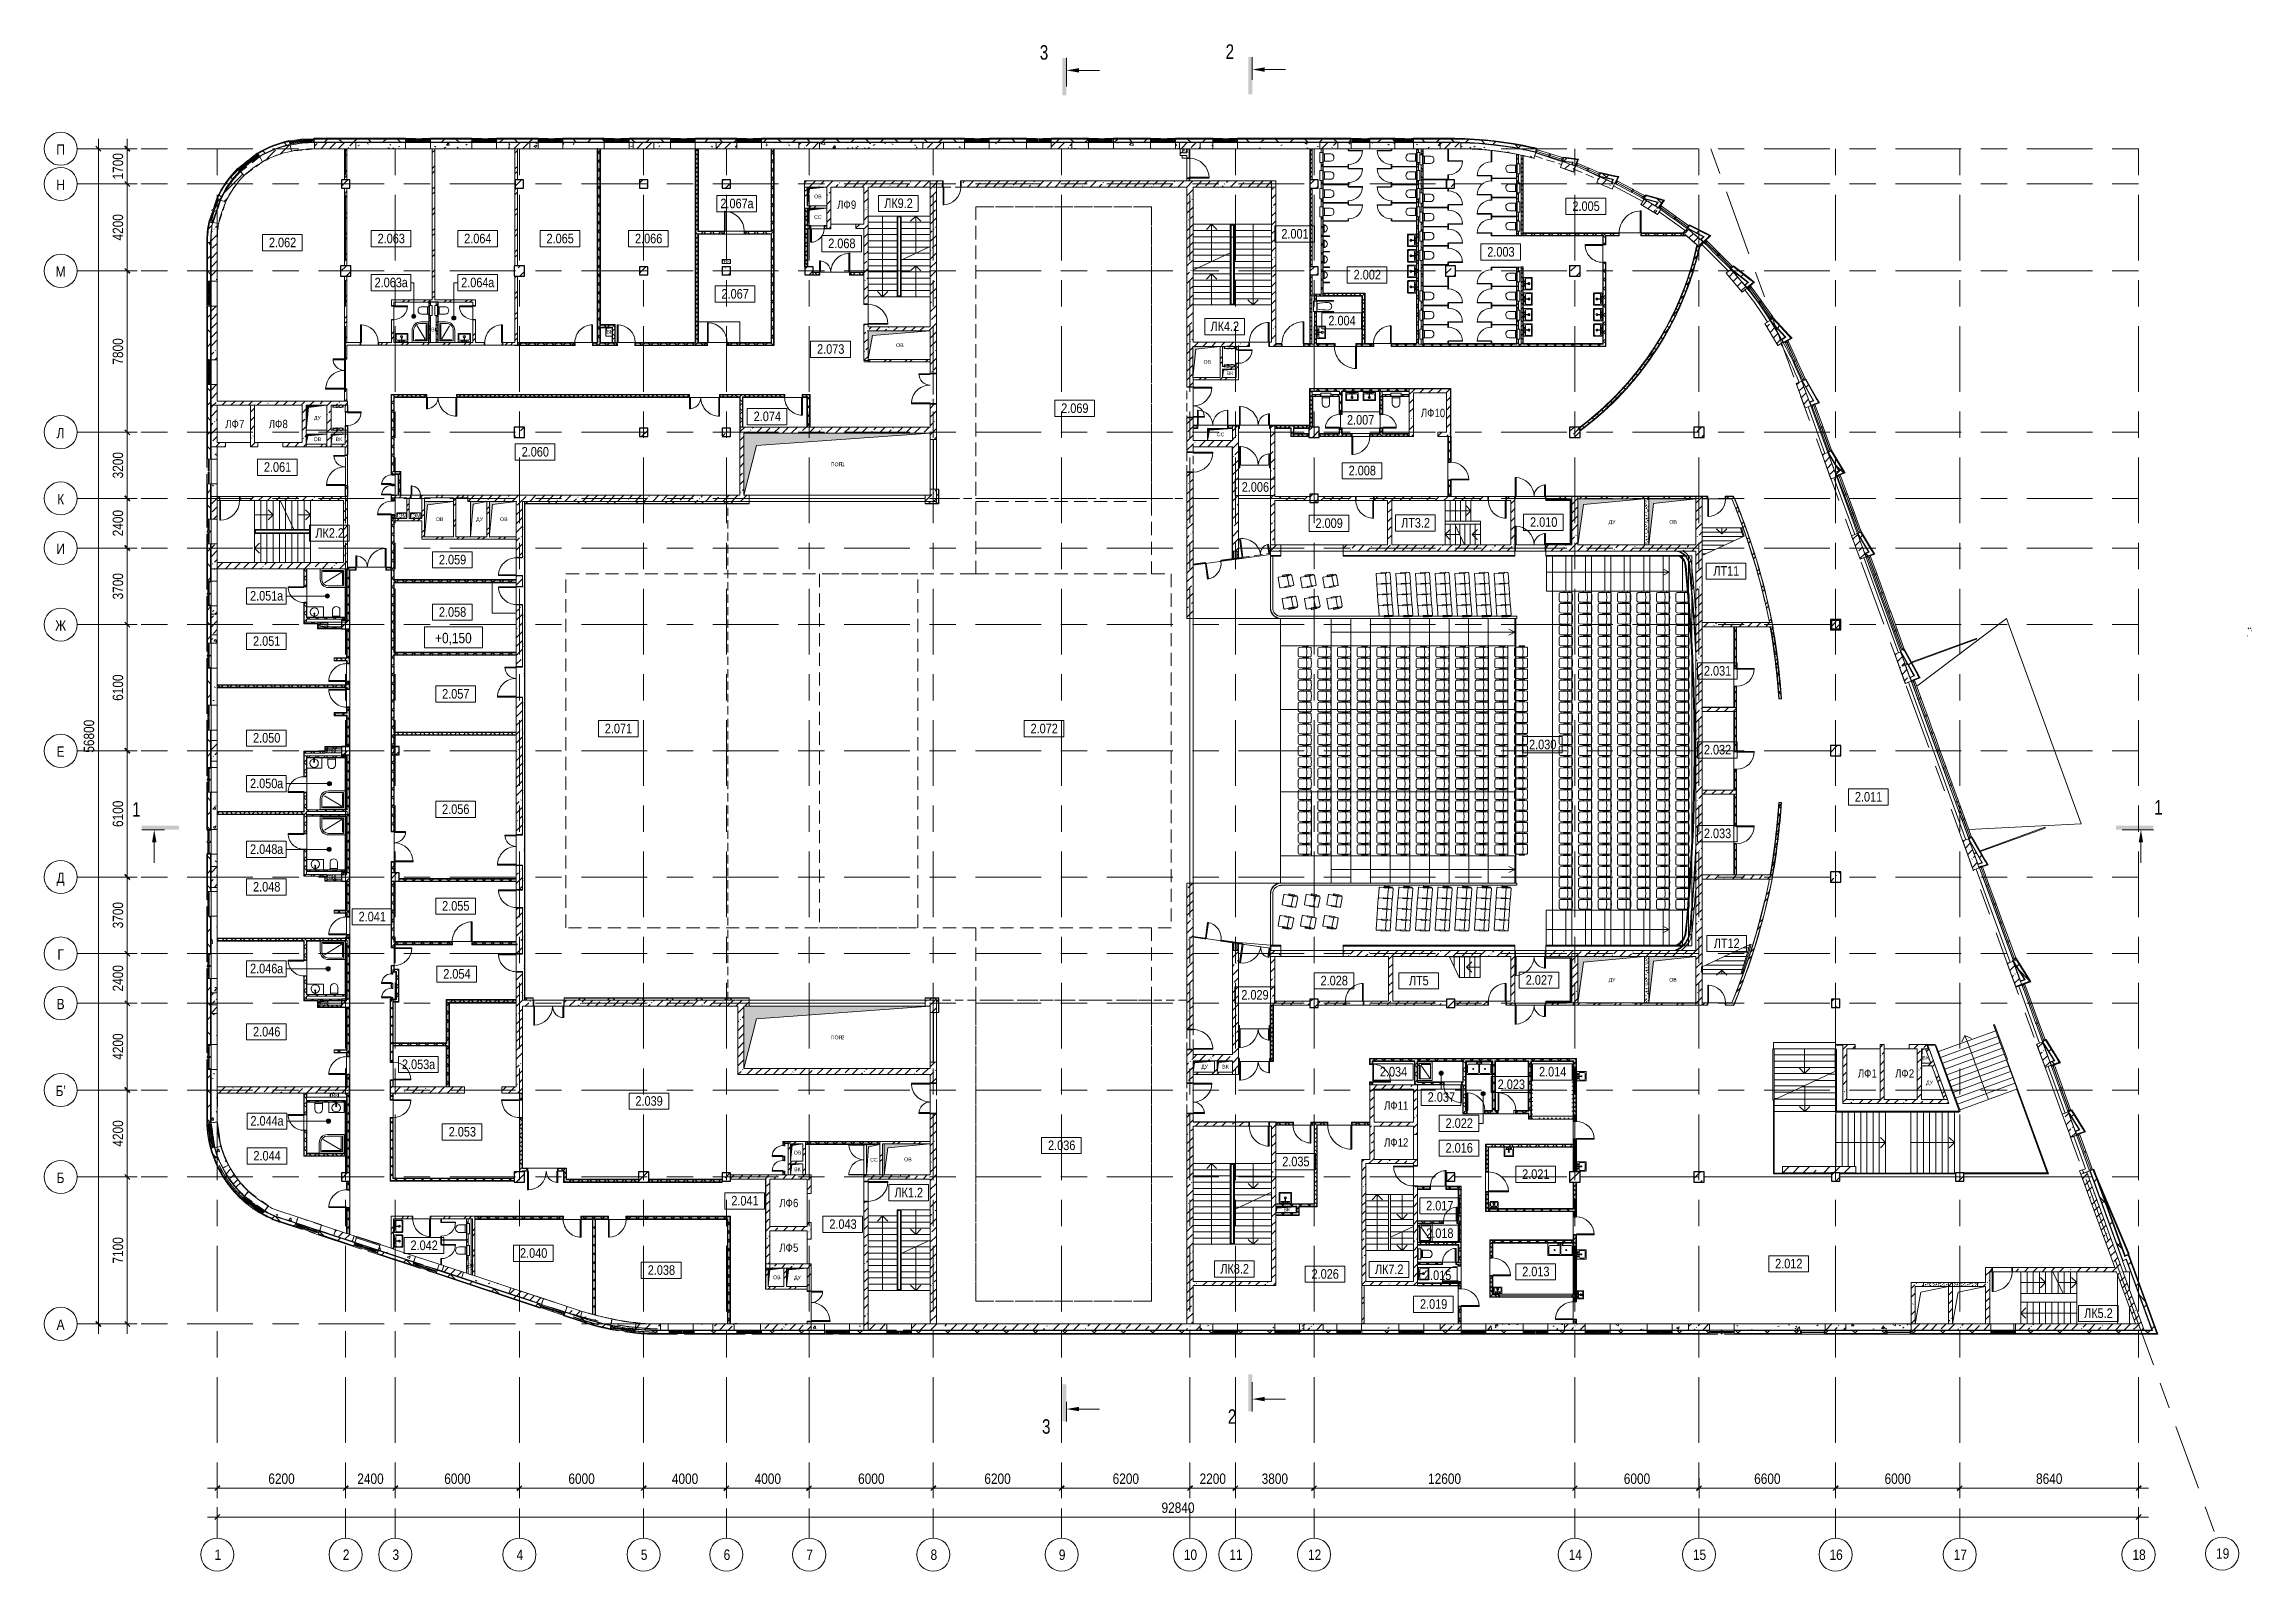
# Model space of a CAD drawing. Header units: millimetres. Extents: x 48966 to 155647, y -43515 to 30475.
import ezdxf

# ---------------------------------------------------------------- set-up
doc = ezdxf.new("R2010")
doc.units = ezdxf.units.MM
for name, pattern in [('Dashed2', [952.5, 635, -317.5]), ('IMPORT-01 Штриховая _2 мм_', [600, 400, -200]), ('Осевые', [6350, 1270, -952.5, 3175, -952.5]), ('Пунктирная 1мм', [200, 0, -200]), ('Сверху', [793.75, 476.25, -317.5]), ('Штрих', [6.35, 3.175, -3.175])]:
    doc.linetypes.add(name, pattern=pattern)
for name, color, linetype, lineweight in [('0-2', 7, 'Continuous', 9), ('_Разделитель помещений_', 7, 'IMPORT-01 Штриховая _2 мм_', 9), ('Высотные отметки', 7, 'Continuous', 9), ('Двери', 7, 'Continuous', 9), ('Импосты витража', 7, 'Continuous', 9), ('Импосты витража-1', 7, 'Continuous', 18), ('Каркас несущий', 7, 'Continuous', 9), ('Каркас_Импост', 7, 'Continuous', 9), ('Колонны', 7, 'Continuous', 9), ('Колонны-1', 7, 'Continuous', 25), ('Контуры', 7, 'Continuous', 9), ('Лестницы', 7, 'Continuous', 9), ('Лестницы-1', 7, 'Continuous', 18), ('Линии подступенков-1', 7, 'Continuous', 9), ('Линии свеса', 7, 'Continuous', 9), ('Линии-1', 7, 'Continuous', 18), ('Линии-2', 7, 'Осевые', 9), ('Марки вырезов', 7, 'Continuous', 9), ('Марки помещений', 7, 'Continuous', 9), ('Обобщенные модели', 7, 'Continuous', 9), ('Обобщенные модели-1', 7, 'Continuous', 5), ('Общие ребра', 7, 'Continuous', 9), ('Ограждение', 7, 'Continuous', 9), ('Окна', 7, 'Continuous', 9), ('Окна-1', 7, 'Сверху', 9), ('Окна-2', 7, 'Continuous', 18), ('Оси', 7, 'Continuous', 9), ('Оси-1', 7, 'Continuous', 18), ('Оси-2', 7, 'Осевые', 9), ('Остекление', 7, 'Continuous', 9), ('Панель', 7, 'Continuous', 9), ('Перекрытия', 7, 'Continuous', 9), ('Поручни', 7, 'Continuous', 9), ('Размеры', 7, 'Continuous', 9), ('Размеры-200', 7, 'Continuous', 9), ('Разрезы', 7, 'Continuous', 9), ('Сантехнические приборы', 7, 'Continuous', 9), ('Сверху', 7, 'Сверху', 9), ('Специальное оборудование', 7, 'Continuous', 9), ('Стены', 7, 'Continuous', 9), ('Стены-1', 7, 'Continuous', 18), ('Стрелки вверх', 7, 'Continuous', 9), ('Текстовые примечания', 7, 'Continuous', 9), ('Типовые аннотации', 7, 'Continuous', 9), ('Тонкие линии', 7, 'Continuous', 18), ('Черная _1 сплошная', 7, 'Continuous', 9), ('Черная _2 сплошная', 7, 'Continuous', 9), ('Штриховка разреза-2', 7, 'Continuous', 9), ('Элементы узлов', 7, 'Continuous', 9), ('Элементы узлов-1', 7, 'Continuous', 5), ('Элементы узлов-2', 7, 'Continuous', 18)]:
    doc.layers.add(name, color=color, linetype=linetype, lineweight=lineweight)
for name, color, linetype, lineweight, true_color in [('Дуга-1', 7, 'Continuous', 9, 0x656565), ('Линии-3', 1, 'Continuous', 35, 0xff0000), ('Ломаная-1', 7, 'Continuous', 9, 0x656565), ('Невидимые линии', 7, 'Штрих', 18, 0x00a600), ('Обобщенные модели-2', 7, 'Continuous', 9, 0xffbc79), ('Перекрытия-1', 253, 'Dashed2', 9, 0x828282), ('Перекрытия-2', 9, 'Dashed2', 9, 0x808080), ('Перекрытия-3', 7, 'Dashed2', 9, 0x818181), ('Пунктир мал', 9, 'Пунктирная 1мм', 9, 0x808080), ('Рассадка_партер_ТХ_К_dwg-1', 7, 'Continuous', 9, 0x656565), ('Сантехнические приборы-1', 7, 'Continuous', 9, 0xaaaaaa), ('Штриховка разреза-1', 7, 'Continuous', 9, 0x787878)]:
    doc.layers.add(name, color=color, linetype=linetype, lineweight=lineweight, true_color=true_color)
doc.styles.add('Arial', font='Arial.ttf', dxfattribs={"width": 0.8, "height": 180})
doc.styles.add('Arial Narrow', font='Arial Narrow.ttf', dxfattribs={"height": 500})
doc.styles.add('Arial Narrow_1', font='Arial Narrow.ttf', dxfattribs={"height": 460})
doc.styles.add('Arial Narrow_2', font='Arial Narrow.ttf', dxfattribs={"height": 400})
doc.styles.add('Arial Narrow_3', font='Arial Narrow.ttf', dxfattribs={"height": 2.5})
doc.styles.add('Arial Narrow_4', font='Arial Narrow.ttf', dxfattribs={"height": 3.5})
doc.styles.add('Arial_1', font='Arial.ttf', dxfattribs={"height": 2.5})
doc.styles.add('Arial_2', font='Arial.ttf', dxfattribs={"width": 0.75, "height": 700})
doc.dimstyles.new('Диагональ_-_2_5_мм_Arial_narrow', dxfattribs={"dimscale": 304.8, "dimtxt": 511.715487, "dimasz": 0.787402, "dimexe": 1.574803, "dimexo": 0.0625, "dimgap": 0.19685, "dimtad": 1, "dimdec": 0, "dimzin": 0, "dimdsep": 46, "dimtxsty": 'Arial Narrow', "dimblk1": 'OBLIQUE', "dimblk2": 'OBLIQUE', "dimsah": 1, "dimcen": 0.09, "dimdle": 1.574803, "dimazin": 0, "dimtfac": 1, "dimtdec": 4, "dimtix": 1, "dimtmove": 0, "dimatfit": 3, "dimfxl": 1.574803, "dimfxlon": 1, "dimtvp": 1, "dimtolj": 1, "dimtzin": 0, "dimarcsym": 2})
pattern_1 = [(45, (0, 0), (-424.264, 424.264), [600, -100, 20, -100]), (45, (0, 424), (-424.264, 424.264), [])]
pattern_2 = [(45, (0, 0), (-502.8943, 502.8943), []), (45, (0, 762), (-502.8943, 502.8943), [])]
pattern_3 = [(45, (0, 0), (-212.13203, 212.13203), []), (135, (0, 0), (-212.13203, -212.13203), [])]
pattern_4 = [(45, (0, 0), (-493.914, 493.914), []), (45, (493.9, 0), (-493.914, 493.914), [873.125, -174.625, 6.706, -167.919])]
pattern_5 = [(45, (-6000, 0), (-493.914, 493.914), []), (45, (-5506.1, 0), (-493.914, 493.914), [873.125, -174.625, 6.706, -167.919])]
pattern_6 = [(45, (15, 0), (-493.914, 493.914), []), (45, (508.9, 0), (-493.914, 493.914), [873.125, -174.625, 6.706, -167.919])]
pattern_7 = [(0, (0, 0), (812.8, 203.2), [67.056, -542.544, 67.056, -542.544, -3251.2]), (0, (0, 0), (812.8, 203.2), [-1219.2, 67.056, -1152.144, 67.056, -542.544, -1422.4]), (0, (0, 0), (812.8, 203.2), [-3048, 67.056, -339.344, 67.056, -948.944]), (120, (304.8, 101.6), (-582.37636, 602.30545), [67.056, -542.544, 67.056, -542.544, -3251.2]), (120, (304.8, 101.6), (-582.37636, 602.30545), [-1219.2, 67.056, -1152.144, 67.056, -542.544, -1422.4]), (120, (304.8, 101.6), (-582.37636, 602.30545), [-3048, 67.056, -339.344, 67.056, -948.944]), (240, (406.4, 508), (-230.42364, -805.50545), [67.056, -542.544, 67.056, -542.544, -3251.2]), (240, (406.4, 508), (-230.42364, -805.50545), [-1219.2, 67.056, -1152.144, 67.056, -542.544, -1422.4]), (240, (406.4, 508), (-230.42364, -805.50545), [-3048, 67.056, -339.344, 67.056, -948.944])]
pattern_8 = [(45, (0, 0), (-707.107, 707.107), []), (135, (0, 0), (-707.107, -707.107), [])]
pattern_9 = [(50, (0, 0), (1457.472, -127.512), [152.4, -1676.4]), (355, (0, 0), (-281.942, 1528.454), [121.92, -1341.12]), (100.451, (121.5, -10.6), (1175.541, 1400.933), [129.52, -1424.721]), (46.184, (0, 406.4), (2168.632, -336.342), [228.6, -2514.6]), (96.636, (180.7, 378.4), (1899.22, 1979.42), [194.28, -2137.08]), (351.184, (0, 406.4), (1899.24, 1979.402), [182.88, -2011.68]), (21, (203.2, 304.8), (1212.915, -818.121), [152.4, -1676.4]), (326, (203.2, 304.8), (494.417, 1473.504), [121.92, -1341.12]), (71.451, (304.3, 236.6), (1707.337, 655.37), [129.52, -1424.721]), (37.5, (0, 0), (24.7094, 676.4402), [67.056, -1257.808, 67.056, -1294.384, -1346.2]), (37.5, (0, 0), (24.7094, 676.4402), [-2686.304, 67.056, -1279.144]), (7.5, (0, 0), (534.5577, 801.4443), [67.056, -709.168, 67.056, -1227.328, -513.08]), (7.5, (0, 0), (534.5577, 801.4443), [-2070.608, 67.056, -446.024]), (327.5, (-453.14, 0), (1084.7275, -45.8312), [67.056, -440.944, 67.056, -1517.904, -2103.12]), (327.5, (-453.14, 0), (1084.7275, -45.8312), [-2092.96, 67.056, -2036.064]), (317.5, (-656.3, 0), (1185.0347, 203.4135), [67.056, -593.344, 67.056, -985.52, -1493.52]), (317.5, (-656.3, 0), (1185.0347, 203.4135), [-1712.976, 67.056, -1426.464])]
pattern_10 = [(315, (203.2, 20.32), (507.99965, 0), [7.184, -711.236]), (63.435, (279.4, 76.2), (-0.0009, 508.0002), [11.359, -1124.563]), (90, (121.9, 60.96), (-508, 508), [10.16, -497.84]), (315, (0, 127), (507.99965, 0), [7.184, -711.236]), (270, (330.2, 40.64), (508, -508), [6.706, -501.294]), (270, (213.36, 386.1), (508, -508), [6.706, -501.294]), (45, (284.48, 441.96), (0, 507.99965), [7.184, -711.236]), (90, (182.9, 182.9), (-508, 508), [6.706, -501.294]), (90, (121.9, 259.1), (-508, 508), [6.706, -501.294]), (270, (279.4, 238.76), (508, -508), [6.706, -501.294]), (45, (127, 426.72), (0, 507.99965), [7.184, -711.236]), (45, (20.32, 284.48), (0, 507.99965), [7.184, -711.236]), (270, (10.16, 492.76), (508, -508), [6.706, -501.294]), (315, (335.28, 406.4), (507.99965, 0), [7.184, -711.236]), (90, (477.5, 71.1), (-508, 508), [6.706, -501.294]), (315, (355.6, 137.16), (507.99965, 0), [7.184, -711.236]), (90, (477.5, 264.16), (-508, 508), [10.16, -497.84]), (90, (482.6, 436.9), (-508, 508), [6.706, -501.294]), (90, (375.9, 294.64), (-508, 508), [6.706, -501.294]), (315, (360.68, 497.84), (507.99965, 0), [7.184, -711.236]), (0, (477.5, 497.84), (508, 508), [6.706, -501.294]), (315, (91.44, 508), (507.99965, 0), [7.184, -711.236]), (270, (233.7, 132.1), (508, -508), [6.706, -501.294]), (0, (452.1, 172.7), (508, 508), [6.706, -501.294]), (56.31, (274.32, 5.08), (507.99879, 1016.00085), [18.316, -1813.304]), (315, (284.48, 20.32), (507.99965, 0), [14.368, -704.052]), (194.036, (294.64, 10.16), (-1524.00192, -507.99336), [20.945, -2073.593]), (60.255, (30.48, 45.72), (508.001493, 1015.99859), [40.956, -4054.671]), (293.199, (50.8, 81.28), (508.006508, -1015.996307), [38.688, -3830.124]), (180, (66.04, 45.7), (-508, -508), [35.56, -472.44]), (63.435, (20.32, 213.36), (-0.0009, 508.0002), [22.718, -1113.204]), (315, (30.48, 233.68), (507.99965, 0), [14.368, -704.052]), (206.565, (40.64, 223.52), (-508.00066, -508.0002), [22.718, -1113.204]), (66.801, (386.08, 50.8), (1016.01901, 2539.993042), [38.688, -3830.124]), (296.565, (401.32, 86.36), (508.0002, -508.00066), [34.078, -1101.845]), (189.462, (416.56, 55.88), (-2540.002556, -507.985985), [30.901, -3059.143]), (82.875, (203.2, 248.92), (-0.000517, 507.999884), [40.956, -4054.671]), (315, (208.28, 289.56), (507.99965, 0), [35.921, -682.5]), (206.565, (233.68, 264.16), (-508.00066, -508.0002), [34.078, -1101.845]), (71.565, (375.92, 223.52), (0.00014, 507.99998), [16.064, -1590.373]), (326.31, (381, 238.76), (1016.00085, -507.99879), [18.316, -1813.304]), (194.036, (396.24, 228.6), (-1524.00192, -507.99336), [20.945, -2073.593]), (60.255, (167.64, 472.44), (508.001493, 1015.99859), [40.956, -4054.671]), (288.435, (187.96, 508), (508.0012, -1015.99951), [32.129, -1574.308]), (189.462, (198.12, 477.52), (-2540.002556, -507.985985), [30.901, -3059.143]), (63.435, (40.64, 411.48), (-0.0009, 508.0002), [34.078, -1101.845]), (296.565, (55.88, 441.96), (508.0002, -508.00066), [34.078, -1101.845]), (180, (71.1, 411.5), (-508, -508), [30.48, -477.52]), (56.31, (106.68, 320.04), (507.99879, 1016.00085), [18.316, -1813.304]), (326.31, (116.84, 335.28), (1016.00085, -507.99879), [18.316, -1813.304]), (191.31, (132.08, 325.12), (-2031.99947, -508.00241), [25.903, -2564.399]), (63.435, (279.4, 365.76), (-0.0009, 508.0002), [22.718, -1113.204]), (326.31, (289.56, 386.08), (1016.00085, -507.99879), [18.316, -1813.304]), (201.801, (304.8, 375.92), (-1016.00392, -507.992605), [27.357, -2708.307]), (60.255, (391.16, 416.56), (508.001493, 1015.99859), [40.956, -4054.671]), (288.435, (411.48, 452.12), (508.0012, -1015.99951), [32.129, -1574.308]), (189.462, (421.64, 421.64), (-2540.002556, -507.985985), [30.901, -3059.143]), (56.31, (462.28, 330.2), (507.99879, 1016.00085), [18.316, -1813.304]), (315, (472.44, 345.44), (507.99965, 0), [14.368, -704.052]), (194.036, (482.6, 335.28), (-1524.00192, -507.99336), [20.945, -2073.593])]

# ---------------------------------------------------------------- blocks, each defined once
blk = doc.blocks.new('Дверь - Однопольная - ДВ11__21х9-6240629-План 2-го этажа на отм_ 0_000')
at = {"layer": 'Двери'}
for p, q in [((-429, -75), (-389, -75)), ((-429, -933), (-429, -75)), ((-389, -933), (-429, -933)), ((-389, -75), (-389, -933))]:
    blk.add_line(p, q, dxfattribs=at)
blk.add_arc((-429, -75), 858, 270, 0, dxfattribs=at)
at = {"layer": 'Каркас_Импост'}
for p, q in [((-450, 75), (-420, 75)), ((-450, -75), (-450, 75)), ((-420, 75), (-420, -35)), ((420, 75), (450, 75)), ((420, -35), (420, 75)), ((450, 75), (450, -75)), ((-430, -75), (-450, -75)), ((-430, -35), (-430, -75)), ((-420, -35), (-430, -35)), ((430, -35), (420, -35)), ((430, -75), (430, -35)), ((450, -75), (430, -75))]:
    blk.add_line(p, q, dxfattribs=at)
at = {"layer": 'Панель'}
for p, q in [((-389, -75), (-429, -75)), ((-429, -75), (-429, -933)), ((-429, -933), (-389, -933)), ((-389, -933), (-389, -75))]:
    blk.add_line(p, q, dxfattribs=at)
blk = doc.blocks.new('Дверь - Однопольная - ДВ11_21х9-6240635-План 2-го этажа на отм_ 0_000')
at = {"layer": 'Двери'}
for p, q in [((-389, 933), (-429, 933)), ((-429, 933), (-429, 75)), ((-429, 75), (-389, 75)), ((-389, 75), (-389, 933))]:
    blk.add_line(p, q, dxfattribs=at)
blk.add_arc((-429, 75), 858, 360, 90, dxfattribs=at)
at = {"layer": 'Каркас_Импост'}
for p, q in [((-430, 75), (-450, 75)), ((-450, 75), (-450, -75)), ((-430, 35), (-430, 75)), ((-420, 35), (-430, 35)), ((-420, -75), (-420, 35)), ((430, 35), (420, 35)), ((420, 35), (420, -75)), ((450, 75), (430, 75)), ((430, 75), (430, 35)), ((450, -75), (450, 75)), ((-450, -75), (-420, -75)), ((420, -75), (450, -75))]:
    blk.add_line(p, q, dxfattribs=at)
at = {"layer": 'Панель'}
for p, q in [((-429, 933), (-389, 933)), ((-429, 75), (-429, 933)), ((-389, 75), (-429, 75)), ((-389, 933), (-389, 75))]:
    blk.add_line(p, q, dxfattribs=at)
blk = doc.blocks.new('Колонна 407 - Колонна 40-55-749869-План 2-го этажа на отм_ 0_000')
at = {"layer": 'Колонны'}
h = blk.add_hatch(dxfattribs=at)
h.set_pattern_fill('FP_5', color=256, style=0, pattern_type=2)
h.set_pattern_definition([(45, (752.6, 1960.5), (-493.914, 493.914), []), (45, (1246.5, 1960.5), (-493.914, 493.914), [873.125, -174.625, 6.706, -167.919])])
h.paths.add_polyline_path([(64084, -22522), (64484, -22522), (64484, -22122), (64084, -22122)], flags=0)
at = {"layer": 'Колонны-1'}
for p, q in [((64484, -22122), (64084, -22122)), ((64084, -22122), (64084, -22522)), ((64484, -22522), (64484, -22122)), ((64084, -22522), (64484, -22522))]:
    blk.add_line(p, q, dxfattribs=at)
blk = doc.blocks.new('Колонна 41 - Колонна 40-55-750017-План 2-го этажа на отм_ 0_000')
at = {"layer": 'Колонны'}
h = blk.add_hatch(dxfattribs=at)
h.set_pattern_fill('FP_4', color=256, style=0, pattern_type=2)
h.set_pattern_definition(pattern_4)
h.paths.add_polyline_path([(71682, -24533), (72182, -24533), (72182, -24033), (71682, -24033), (71682, -24056)], flags=0)
at = {"layer": 'Колонны-1'}
for p, q in [((72182, -24033), (71682, -24033)), ((71682, -24033), (71682, -24533)), ((71682, -24533), (72182, -24533)), ((72182, -24533), (72182, -24033))]:
    blk.add_line(p, q, dxfattribs=at)
blk = doc.blocks.new('Колонна 42 - Колонна 40-55-750228-План 2-го этажа на отм_ 0_000')
at = {"layer": 'Колонны'}
h = blk.add_hatch(dxfattribs=at)
h.set_pattern_fill('FP_6', color=256, style=0, pattern_type=2)
h.set_pattern_definition(pattern_5)
h.paths.add_polyline_path([(71682, -24533), (72182, -24533), (72182, -24033), (71682, -24033)], flags=0)
at = {"layer": 'Колонны-1'}
for p, q in [((72182, -24033), (71682, -24033)), ((71682, -24033), (71682, -24533)), ((71682, -24533), (72182, -24533)), ((72182, -24533), (72182, -24033))]:
    blk.add_line(p, q, dxfattribs=at)
blk = doc.blocks.new('Колонна 43 - Колонна 40-55-750324-План 2-го этажа на отм_ 0_000')
at = {"layer": 'Колонны'}
h = blk.add_hatch(dxfattribs=at)
h.set_pattern_fill('FP_4', color=256, style=0, pattern_type=2)
h.set_pattern_definition(pattern_4)
h.paths.add_polyline_path([(81732, -24483), (82132, -24483), (82132, -24083), (81732, -24083)], flags=0)
at = {"layer": 'Колонны-1'}
for p, q in [((82132, -24083), (81732, -24083)), ((81732, -24083), (81732, -24483)), ((81732, -24483), (82132, -24483)), ((82132, -24483), (82132, -24083))]:
    blk.add_line(p, q, dxfattribs=at)
blk = doc.blocks.new('Дверь - Однопольная - ДВ4__21х10-6240684-План 2-го этажа на отм_ 0_000')
at = {"layer": 'Двери'}
for p, q in [((-479, -75), (-439, -75)), ((-479, -1033), (-479, -75)), ((-439, -1033), (-479, -1033)), ((-439, -75), (-439, -1033))]:
    blk.add_line(p, q, dxfattribs=at)
blk.add_arc((-479, -75), 958, 270, 0, dxfattribs=at)
at = {"layer": 'Каркас_Импост'}
for p, q in [((-500, 75), (-470, 75)), ((-500, -75), (-500, 75)), ((-470, 75), (-470, -35)), ((470, 75), (500, 75)), ((470, -35), (470, 75)), ((500, 75), (500, -75)), ((-480, -75), (-500, -75)), ((-480, -35), (-480, -75)), ((-470, -35), (-480, -35)), ((480, -35), (470, -35)), ((480, -75), (480, -35)), ((500, -75), (480, -75))]:
    blk.add_line(p, q, dxfattribs=at)
at = {"layer": 'Панель'}
for p, q in [((-439, -75), (-479, -75)), ((-479, -75), (-479, -1033)), ((-479, -1033), (-439, -1033)), ((-439, -1033), (-439, -75))]:
    blk.add_line(p, q, dxfattribs=at)
blk = doc.blocks.new('Дверь - Полуторная_001 - ДВ3__21-15-6256119-План 2-го этажа на отм_ 0_000')
at = {"layer": 'Двери'}
for p, q in [((-729, -75), (-684, -75)), ((-729, -984), (-729, -75)), ((-684, -984), (-729, -984)), ((-684, -75), (-684, -984)), ((729, -75), (684, -75)), ((684, -75), (684, -624)), ((684, -624), (729, -624)), ((729, -624), (729, -75))]:
    blk.add_line(p, q, dxfattribs=at)
for centre, radius, start, end in [((-729, -75), 909, 270, 0), ((729, -75), 549, 180, 270)]:
    blk.add_arc(centre, radius, start, end, dxfattribs=at)
at = {"layer": 'Каркас_Импост'}
for p, q in [((-750, 75), (-720, 75)), ((-750, -75), (-750, 75)), ((-720, 75), (-720, -30)), ((720, 75), (750, 75)), ((720, -30), (720, 75)), ((750, 75), (750, -75)), ((-730, -75), (-750, -75)), ((-730, -30), (-730, -75)), ((-720, -30), (-730, -30)), ((730, -30), (720, -30)), ((730, -75), (730, -30)), ((750, -75), (730, -75))]:
    blk.add_line(p, q, dxfattribs=at)
at = {"layer": 'Панель'}
for p, q in [((-684, -75), (-729, -75)), ((-729, -75), (-729, -984)), ((-729, -984), (-684, -984)), ((-684, -984), (-684, -75)), ((684, -75), (729, -75)), ((684, -624), (684, -75)), ((729, -624), (684, -624)), ((729, -75), (729, -624))]:
    blk.add_line(p, q, dxfattribs=at)
blk = doc.blocks.new('Дверь - Полуторная_001 - ДВ3_21-15-6256117-План 2-го этажа на отм_ 0_000')
at = {"layer": 'Двери'}
for p, q in [((-684, 1059), (-729, 1059)), ((-729, 1059), (-729, 150)), ((-729, 150), (-684, 150)), ((-684, 150), (-684, 1059)), ((684, 150), (684, 699)), ((684, 699), (729, 699)), ((729, 150), (684, 150)), ((729, 699), (729, 150))]:
    blk.add_line(p, q, dxfattribs=at)
for centre, radius, start, end in [((-729, 150), 909, 360, 90), ((729, 150), 549, 90, 180)]:
    blk.add_arc(centre, radius, start, end, dxfattribs=at)
at = {"layer": 'Каркас_Импост'}
for p, q in [((-730, 150), (-750, 150)), ((-750, 150), (-750, -150)), ((-730, 105), (-730, 150)), ((-720, 105), (-730, 105)), ((-720, -150), (-720, 105)), ((730, 105), (720, 105)), ((720, 105), (720, -150)), ((750, 150), (730, 150)), ((730, 150), (730, 105)), ((750, -150), (750, 150)), ((-750, -150), (-720, -150)), ((720, -150), (750, -150))]:
    blk.add_line(p, q, dxfattribs=at)
at = {"layer": 'Панель'}
for p, q in [((-729, 1059), (-684, 1059)), ((-729, 150), (-729, 1059)), ((-684, 150), (-729, 150)), ((-684, 1059), (-684, 150)), ((684, 699), (684, 150)), ((729, 699), (684, 699)), ((684, 150), (729, 150)), ((729, 150), (729, 699))]:
    blk.add_line(p, q, dxfattribs=at)
blk = doc.blocks.new('Колонна 44 - Колонна 40-55-754672-План 2-го этажа на отм_ 0_000')
at = {"layer": 'Колонны'}
h = blk.add_hatch(dxfattribs=at)
h.set_pattern_fill('FP_7', color=256, style=0, pattern_type=2)
h.set_pattern_definition([(45, (752.6, -6439.5), (-493.914, 493.914), []), (45, (1246.5, -6439.5), (-493.914, 493.914), [873.125, -174.625, 6.706, -167.919])])
h.paths.add_polyline_path([(64084, -22522), (64484, -22522), (64484, -22122), (64084, -22122), (64084, -22383)], flags=0)
at = {"layer": 'Колонны-1'}
for p, q in [((64484, -22122), (64084, -22122)), ((64084, -22122), (64084, -22522)), ((64484, -22522), (64484, -22122)), ((64084, -22522), (64484, -22522))]:
    blk.add_line(p, q, dxfattribs=at)
blk = doc.blocks.new('Колонна 45 - Колонна 40-55-754722-План 2-го этажа на отм_ 0_000')
at = {"layer": 'Колонны'}
h = blk.add_hatch(dxfattribs=at)
h.set_pattern_fill('FP_8', color=256, style=0, pattern_type=2)
h.set_pattern_definition([(45, (752.6, -12539.5), (-493.914, 493.914), []), (45, (1246.5, -12539.5), (-493.914, 493.914), [873.125, -174.625, 6.706, -167.919])])
h.paths.add_polyline_path([(64405, -22522), (64484, -22522), (64484, -22122), (64084, -22122), (64084, -22522)], flags=0)
at = {"layer": 'Колонны-1'}
for p, q in [((64484, -22122), (64084, -22122)), ((64084, -22122), (64084, -22522)), ((64484, -22522), (64484, -22122)), ((64084, -22522), (64484, -22522))]:
    blk.add_line(p, q, dxfattribs=at)
blk = doc.blocks.new('Колонна 46 - Колонна 40-55-754740-План 2-го этажа на отм_ 0_000')
at = {"layer": 'Колонны'}
h = blk.add_hatch(dxfattribs=at)
h.set_pattern_fill('FP_9', color=256, style=0, pattern_type=2)
h.set_pattern_definition([(45, (-1647.4, -12539.5), (-493.914, 493.914), []), (45, (-1153.5, -12539.5), (-493.914, 493.914), [873.125, -174.625, 6.706, -167.919])])
h.paths.add_polyline_path([(64084, -22522), (64471, -22522), (64471, -22122), (64084, -22122)], flags=0)
at = {"layer": 'Колонны-1'}
for p, q in [((64471, -22122), (64084, -22122)), ((64084, -22122), (64084, -22522)), ((64471, -22522), (64471, -22122)), ((64084, -22522), (64471, -22522))]:
    blk.add_line(p, q, dxfattribs=at)
blk = doc.blocks.new('Колонна 47 - Колонна 40-55-754863-План 2-го этажа на отм_ 0_000')
at = {"layer": 'Колонны'}
h = blk.add_hatch(dxfattribs=at)
h.set_pattern_fill('FP_10', color=256, style=0, pattern_type=2)
h.set_pattern_definition([(45, (752.6, -18639.5), (-493.914, 493.914), []), (45, (1246.5, -18639.5), (-493.914, 493.914), [873.125, -174.625, 6.706, -167.919])])
h.paths.add_polyline_path([(64405, -22522), (64484, -22522), (64484, -22122), (64084, -22122), (64084, -22522)], flags=0)
at = {"layer": 'Колонны-1'}
for p, q in [((64484, -22122), (64084, -22122)), ((64084, -22122), (64084, -22522)), ((64484, -22522), (64484, -22122)), ((64084, -22522), (64484, -22522))]:
    blk.add_line(p, q, dxfattribs=at)
blk = doc.blocks.new('Колонна 48 - Колонна 40-55-754875-План 2-го этажа на отм_ 0_000')
at = {"layer": 'Колонны'}
h = blk.add_hatch(dxfattribs=at)
h.set_pattern_fill('FP_11', color=256, style=0, pattern_type=2)
h.set_pattern_definition([(45, (-1647.4, -18639.5), (-493.914, 493.914), []), (45, (-1153.5, -18639.5), (-493.914, 493.914), [873.125, -174.625, 6.706, -167.919])])
h.paths.add_polyline_path([(64084, -22522), (64471, -22522), (64471, -22122), (64084, -22122)], flags=0)
at = {"layer": 'Колонны-1'}
for p, q in [((64471, -22122), (64084, -22122)), ((64084, -22122), (64084, -22522)), ((64471, -22522), (64471, -22122)), ((64084, -22522), (64471, -22522))]:
    blk.add_line(p, q, dxfattribs=at)
blk = doc.blocks.new('Колонна 49 - Колонна 40-55-754949-План 2-го этажа на отм_ 0_000')
at = {"layer": 'Колонны'}
h = blk.add_hatch(dxfattribs=at)
h.set_pattern_fill('FP_12', color=256, style=0, pattern_type=2)
h.set_pattern_definition([(45, (752.6, -24739.5), (-493.914, 493.914), []), (45, (1246.5, -24739.5), (-493.914, 493.914), [873.125, -174.625, 6.706, -167.919])])
h.paths.add_polyline_path([(64084, -22522), (64484, -22522), (64484, -22122), (64084, -22122)], flags=0)
at = {"layer": 'Колонны-1'}
for p, q in [((64484, -22122), (64084, -22122)), ((64084, -22122), (64084, -22522)), ((64484, -22522), (64484, -22122)), ((64084, -22522), (64484, -22522))]:
    blk.add_line(p, q, dxfattribs=at)
blk = doc.blocks.new('Колонна 50 - Колонна 40-55-759651-План 2-го этажа на отм_ 0_000')
at = {"layer": 'Колонны'}
h = blk.add_hatch(dxfattribs=at)
h.set_pattern_fill('FP_13', color=256, style=0, pattern_type=2)
h.set_pattern_definition([(45, (0, -36000), (-493.914, 493.914), []), (45, (493.9, -36000), (-493.914, 493.914), [873.125, -174.625, 6.706, -167.919])])
h.paths.add_polyline_path([(71682, -24533), (72182, -24533), (72182, -24033), (71682, -24033)], flags=0)
at = {"layer": 'Колонны-1'}
for p, q in [((72182, -24033), (71682, -24033)), ((71682, -24033), (71682, -24533)), ((71682, -24533), (72182, -24533)), ((72182, -24533), (72182, -24033))]:
    blk.add_line(p, q, dxfattribs=at)
blk = doc.blocks.new('Колонна 51 - Колонна 40-55-759669-План 2-го этажа на отм_ 0_000')
at = {"layer": 'Колонны'}
h = blk.add_hatch(dxfattribs=at)
h.set_pattern_fill('FP_14', color=256, style=0, pattern_type=2)
h.set_pattern_definition([(45, (0, -43800), (-493.914, 493.914), []), (45, (493.9, -43800), (-493.914, 493.914), [873.125, -174.625, 6.706, -167.919])])
h.paths.add_polyline_path([(71682, -24533), (72182, -24533), (72182, -24033), (71682, -24033)], flags=0)
at = {"layer": 'Колонны-1'}
for p, q in [((72182, -24033), (71682, -24033)), ((71682, -24033), (71682, -24533)), ((71682, -24533), (72182, -24533)), ((72182, -24533), (72182, -24033))]:
    blk.add_line(p, q, dxfattribs=at)
blk = doc.blocks.new('Колонна 52 - Колонна 40-55-759814-План 2-го этажа на отм_ 0_000')
at = {"layer": 'Колонны'}
h = blk.add_hatch(dxfattribs=at)
h.set_pattern_fill('FP_15', color=256, style=0, pattern_type=2)
h.set_pattern_definition([(45, (8400, -43800), (-493.914, 493.914), []), (45, (8893.9, -43800), (-493.914, 493.914), [873.125, -174.625, 6.706, -167.919])])
h.paths.add_polyline_path([(71682, -24533), (72182, -24533), (72182, -24033), (71682, -24033)], flags=0)
at = {"layer": 'Колонны-1'}
for p, q in [((72182, -24033), (71682, -24033)), ((71682, -24033), (71682, -24533)), ((71682, -24533), (72182, -24533)), ((72182, -24533), (72182, -24033))]:
    blk.add_line(p, q, dxfattribs=at)
blk = doc.blocks.new('Колонна 53 - Колонна 40-55-759885-План 2-го этажа на отм_ 0_000')
at = {"layer": 'Колонны'}
h = blk.add_hatch(dxfattribs=at)
h.set_pattern_fill('FP_16', color=256, style=0, pattern_type=2)
h.set_pattern_definition([(45, (18400, -48000), (-493.914, 493.914), []), (45, (18893.9, -48000), (-493.914, 493.914), [873.125, -174.625, 6.706, -167.919])])
h.paths.add_polyline_path([(82132, -24483), (82132, -24083), (81732, -24083), (81732, -24483)], flags=0)
at = {"layer": 'Колонны-1'}
for p, q in [((82132, -24083), (81732, -24083)), ((81732, -24083), (81732, -24483)), ((81732, -24483), (82132, -24483)), ((82132, -24483), (82132, -24083))]:
    blk.add_line(p, q, dxfattribs=at)
blk = doc.blocks.new('Колонна 54 - Колонна 40-55-759905-План 2-го этажа на отм_ 0_000')
at = {"layer": 'Колонны'}
h = blk.add_hatch(dxfattribs=at)
h.set_pattern_fill('FP_17', color=256, style=0, pattern_type=2)
h.set_pattern_definition([(45, (10000, -48000), (-493.914, 493.914), []), (45, (10493.9, -48000), (-493.914, 493.914), [873.125, -174.625, 6.706, -167.919])])
h.paths.add_polyline_path([(82132, -24483), (82132, -24083), (81732, -24083), (81732, -24483)], flags=0)
at = {"layer": 'Колонны-1'}
for p, q in [((82132, -24083), (81732, -24083)), ((81732, -24083), (81732, -24483)), ((81732, -24483), (82132, -24483)), ((82132, -24483), (82132, -24083))]:
    blk.add_line(p, q, dxfattribs=at)
blk = doc.blocks.new('Колонна 55 - Колонна 40-55-759925-План 2-го этажа на отм_ 0_000')
at = {"layer": 'Колонны'}
h = blk.add_hatch(dxfattribs=at)
h.set_pattern_fill('FP_18', color=256, style=0, pattern_type=2)
h.set_pattern_definition([(45, (4000, -48000), (-493.914, 493.914), []), (45, (4493.9, -48000), (-493.914, 493.914), [873.125, -174.625, 6.706, -167.919])])
h.paths.add_polyline_path([(82132, -24483), (82132, -24083), (81732, -24083), (81732, -24483)], flags=0)
at = {"layer": 'Колонны-1'}
for p, q in [((82132, -24083), (81732, -24083)), ((81732, -24083), (81732, -24483)), ((81732, -24483), (82132, -24483)), ((82132, -24483), (82132, -24083))]:
    blk.add_line(p, q, dxfattribs=at)
blk = doc.blocks.new('Колонна 56 - Колонна 40-55-759943-План 2-го этажа на отм_ 0_000')
at = {"layer": 'Колонны'}
h = blk.add_hatch(dxfattribs=at)
h.set_pattern_fill('FP_19', color=256, style=0, pattern_type=2)
h.set_pattern_definition([(45, (0, -48000), (-493.914, 493.914), []), (45, (493.9, -48000), (-493.914, 493.914), [873.125, -174.625, 6.706, -167.919])])
h.paths.add_polyline_path([(81732, -24483), (82132, -24483), (82132, -24083), (81732, -24083)], flags=0)
at = {"layer": 'Колонны-1'}
for p, q in [((82132, -24083), (81732, -24083)), ((81732, -24083), (81732, -24483)), ((81732, -24483), (82132, -24483)), ((82132, -24483), (82132, -24083))]:
    blk.add_line(p, q, dxfattribs=at)
blk = doc.blocks.new('Колонна 57 - Колонна 40-55-760044-План 2-го этажа на отм_ 0_000')
at = {"layer": 'Колонны'}
h = blk.add_hatch(dxfattribs=at)
h.set_pattern_fill('FP_20', color=256, style=0, pattern_type=2)
h.set_pattern_definition([(45, (-13647.4, -34039.5), (-493.914, 493.914), []), (45, (-13153.5, -34039.5), (-493.914, 493.914), [873.125, -174.625, 6.706, -167.919])])
h.paths.add_polyline_path([(64084, -22522), (64484, -22522), (64484, -22122), (64084, -22122)], flags=0)
at = {"layer": 'Колонны-1'}
for p, q in [((64484, -22122), (64084, -22122)), ((64084, -22122), (64084, -22522)), ((64484, -22522), (64484, -22122)), ((64084, -22522), (64484, -22522))]:
    blk.add_line(p, q, dxfattribs=at)
blk = doc.blocks.new('Колонна 58 - Колонна 40-55-760062-План 2-го этажа на отм_ 0_000')
at = {"layer": 'Колонны'}
h = blk.add_hatch(dxfattribs=at)
h.set_pattern_fill('FP_21', color=256, style=0, pattern_type=2)
h.set_pattern_definition([(45, (-17647.4, -34039.5), (-493.914, 493.914), []), (45, (-17153.5, -34039.5), (-493.914, 493.914), [873.125, -174.625, 6.706, -167.919])])
h.paths.add_polyline_path([(64084, -22522), (64484, -22522), (64484, -22122), (64084, -22122)], flags=0)
at = {"layer": 'Колонны-1'}
for p, q in [((64484, -22122), (64084, -22122)), ((64084, -22122), (64084, -22522)), ((64484, -22522), (64484, -22122)), ((64084, -22522), (64484, -22522))]:
    blk.add_line(p, q, dxfattribs=at)
blk = doc.blocks.new('Колонна 59 - Колонна 40-55-760123-План 2-го этажа на отм_ 0_000')
at = {"layer": 'Колонны'}
h = blk.add_hatch(dxfattribs=at)
h.set_pattern_fill('FP_22', color=256, style=0, pattern_type=2)
h.set_pattern_definition([(45, (-13647.4, -41839.5), (-493.914, 493.914), []), (45, (-13153.5, -41839.5), (-493.914, 493.914), [873.125, -174.625, 6.706, -167.919])])
h.paths.add_polyline_path([(64084, -22522), (64484, -22522), (64484, -22122), (64084, -22122)], flags=0)
at = {"layer": 'Колонны-1'}
for p, q in [((64484, -22122), (64084, -22122)), ((64084, -22122), (64084, -22522)), ((64484, -22522), (64484, -22122)), ((64084, -22522), (64484, -22522))]:
    blk.add_line(p, q, dxfattribs=at)
blk = doc.blocks.new('Колонна 60 - Колонна 40-55-760141-План 2-го этажа на отм_ 0_000')
at = {"layer": 'Колонны'}
h = blk.add_hatch(dxfattribs=at)
h.set_pattern_fill('FP_23', color=256, style=0, pattern_type=2)
h.set_pattern_definition([(45, (-17647.4, -41839.5), (-493.914, 493.914), []), (45, (-17153.5, -41839.5), (-493.914, 493.914), [873.125, -174.625, 6.706, -167.919])])
h.paths.add_polyline_path([(64084, -22522), (64484, -22522), (64484, -22122), (64084, -22122)], flags=0)
at = {"layer": 'Колонны-1'}
for p, q in [((64484, -22122), (64084, -22122)), ((64084, -22122), (64084, -22522)), ((64484, -22522), (64484, -22122)), ((64084, -22522), (64484, -22522))]:
    blk.add_line(p, q, dxfattribs=at)
blk = doc.blocks.new('Колонна 61 - Колонна 40-55-760159-План 2-го этажа на отм_ 0_000')
at = {"layer": 'Колонны'}
h = blk.add_hatch(dxfattribs=at)
h.set_pattern_fill('FP_24', color=256, style=0, pattern_type=2)
h.set_pattern_definition([(45, (-21647.4, -41839.5), (-493.914, 493.914), []), (45, (-21153.5, -41839.5), (-493.914, 493.914), [873.125, -174.625, 6.706, -167.919])])
h.paths.add_polyline_path([(64250, -22522), (64484, -22522), (64484, -22122), (64084, -22122), (64084, -22522)], flags=0)
at = {"layer": 'Колонны-1'}
for p, q in [((64484, -22122), (64084, -22122)), ((64084, -22122), (64084, -22522)), ((64484, -22522), (64484, -22122)), ((64084, -22522), (64484, -22522))]:
    blk.add_line(p, q, dxfattribs=at)
blk = doc.blocks.new('Дверь - Однопольная - ДВ2__21х9-6240682-План 2-го этажа на отм_ 0_000')
at = {"layer": 'Двери'}
for p, q in [((-429, -150), (-389, -150)), ((-429, -1008), (-429, -150)), ((-389, -1008), (-429, -1008)), ((-389, -150), (-389, -1008))]:
    blk.add_line(p, q, dxfattribs=at)
blk.add_arc((-429, -150), 858, 270, 0, dxfattribs=at)
at = {"layer": 'Каркас_Импост'}
for p, q in [((-450, 150), (-420, 150)), ((-450, -150), (-450, 150)), ((-420, 150), (-420, -110)), ((420, 150), (450, 150)), ((420, -110), (420, 150)), ((450, 150), (450, -150)), ((-430, -150), (-450, -150)), ((-430, -110), (-430, -150)), ((-420, -110), (-430, -110)), ((430, -110), (420, -110)), ((430, -150), (430, -110)), ((450, -150), (430, -150))]:
    blk.add_line(p, q, dxfattribs=at)
at = {"layer": 'Панель'}
for p, q in [((-389, -150), (-429, -150)), ((-429, -150), (-429, -1008)), ((-429, -1008), (-389, -1008)), ((-389, -1008), (-389, -150))]:
    blk.add_line(p, q, dxfattribs=at)
blk = doc.blocks.new('Дверь - Полуторная_001 - ДВ3__24-15-6256094-План 2-го этажа на отм_ 0_000')
at = {"layer": 'Двери'}
for p, q in [((-729, -150), (-684, -150)), ((-729, -1059), (-729, -150)), ((-684, -1059), (-729, -1059)), ((-684, -150), (-684, -1059)), ((729, -150), (684, -150)), ((684, -150), (684, -699)), ((684, -699), (729, -699)), ((729, -699), (729, -150))]:
    blk.add_line(p, q, dxfattribs=at)
for centre, radius, start, end in [((-729, -150), 909, 270, 0), ((729, -150), 549, 180, 270)]:
    blk.add_arc(centre, radius, start, end, dxfattribs=at)
at = {"layer": 'Каркас_Импост'}
for p, q in [((-750, 150), (-720, 150)), ((-750, -150), (-750, 150)), ((-720, 150), (-720, -105)), ((720, 150), (750, 150)), ((720, -105), (720, 150)), ((750, 150), (750, -150)), ((-730, -150), (-750, -150)), ((-730, -105), (-730, -150)), ((-720, -105), (-730, -105)), ((730, -105), (720, -105)), ((730, -150), (730, -105)), ((750, -150), (730, -150))]:
    blk.add_line(p, q, dxfattribs=at)
at = {"layer": 'Панель'}
for p, q in [((-684, -150), (-729, -150)), ((-729, -150), (-729, -1059)), ((-729, -1059), (-684, -1059)), ((-684, -1059), (-684, -150)), ((684, -150), (729, -150)), ((684, -699), (684, -150)), ((729, -699), (684, -699)), ((729, -150), (729, -699))]:
    blk.add_line(p, q, dxfattribs=at)
blk = doc.blocks.new('Колонна 62 - Колонна 40-55-770934-План 2-го этажа на отм_ 0_000')
at = {"layer": 'Колонны'}
h = blk.add_hatch(dxfattribs=at)
h.set_pattern_fill('FP_4', color=256, style=0, pattern_type=2)
h.set_pattern_definition(pattern_4)
h.paths.add_polyline_path([(110132, 23517), (110532, 23517), (110532, 23917), (110132, 23917)], flags=0)
at = {"layer": 'Колонны-1'}
for p, q in [((110532, 23917), (110132, 23917)), ((110132, 23917), (110132, 23517)), ((110132, 23517), (110532, 23517)), ((110532, 23517), (110532, 23917))]:
    blk.add_line(p, q, dxfattribs=at)
blk = doc.blocks.new('Колонна 63 - Колонна 40-55-770946-План 2-го этажа на отм_ 0_000')
at = {"layer": 'Колонны'}
h = blk.add_hatch(dxfattribs=at)
h.set_pattern_fill('FP_25', color=256, style=0, pattern_type=2)
h.set_pattern_definition([(45, (0, 4200), (-493.914, 493.914), []), (45, (493.9, 4200), (-493.914, 493.914), [873.125, -174.625, 6.706, -167.919])])
h.paths.add_polyline_path([(110132, 23517), (110532, 23517), (110532, 23917), (110132, 23917)], flags=0)
at = {"layer": 'Колонны-1'}
for p, q in [((110532, 23917), (110132, 23917)), ((110132, 23917), (110132, 23517)), ((110132, 23517), (110532, 23517)), ((110532, 23517), (110532, 23917))]:
    blk.add_line(p, q, dxfattribs=at)
blk = doc.blocks.new('Колонна 64 - Колонна 40-55-770958-План 2-го этажа на отм_ 0_000')
at = {"layer": 'Колонны'}
h = blk.add_hatch(dxfattribs=at)
h.set_pattern_fill('FP_26', color=256, style=0, pattern_type=2)
h.set_pattern_definition(pattern_6)
h.paths.add_polyline_path([(117132, 23517), (117132, 23917), (116747, 23917), (116747, 23517)], flags=0)
at = {"layer": 'Колонны-1'}
for p, q in [((117132, 23917), (116747, 23917)), ((116747, 23917), (116747, 23517)), ((116747, 23517), (117132, 23517)), ((117132, 23517), (117132, 23917))]:
    blk.add_line(p, q, dxfattribs=at)
blk = doc.blocks.new('Колонна 65 - Колонна 40-55-770970-План 2-го этажа на отм_ 0_000')
at = {"layer": 'Колонны'}
h = blk.add_hatch(dxfattribs=at)
h.set_pattern_fill('FP_26', color=256, style=0, pattern_type=2)
h.set_pattern_definition(pattern_6)
h.paths.add_polyline_path([(116697, 19267), (117182, 19267), (117182, 19767), (116697, 19767)], flags=0)
at = {"layer": 'Колонны-1'}
for p, q in [((117182, 19767), (116697, 19767)), ((116697, 19767), (116697, 19267)), ((116697, 19267), (117182, 19267)), ((117182, 19267), (117182, 19767))]:
    blk.add_line(p, q, dxfattribs=at)
blk = doc.blocks.new('Колонна 66 - Колонна 40-55-770982-План 2-го этажа на отм_ 0_000')
at = {"layer": 'Колонны'}
h = blk.add_hatch(dxfattribs=at)
h.set_pattern_fill('FP_4', color=256, style=0, pattern_type=2)
h.set_pattern_definition(pattern_4)
h.paths.add_polyline_path([(122682, 19267), (123182, 19267), (123182, 19767), (122682, 19767)], flags=0)
at = {"layer": 'Колонны-1'}
for p, q in [((123182, 19767), (122682, 19767)), ((122682, 19767), (122682, 19267)), ((122682, 19267), (123182, 19267)), ((123182, 19267), (123182, 19767))]:
    blk.add_line(p, q, dxfattribs=at)
blk = doc.blocks.new('Колонна 67 - Колонна 40-55-770994-План 2-го этажа на отм_ 0_000')
at = {"layer": 'Колонны'}
h = blk.add_hatch(dxfattribs=at)
h.set_pattern_fill('FP_4', color=256, style=0, pattern_type=2)
h.set_pattern_definition(pattern_4)
h.paths.add_polyline_path([(110082, 11467), (110582, 11467), (110582, 11967), (110082, 11967), (110082, 11871)], flags=0)
at = {"layer": 'Колонны-1'}
for p, q in [((110582, 11967), (110082, 11967)), ((110082, 11967), (110082, 11467)), ((110582, 11467), (110582, 11967)), ((110082, 11467), (110582, 11467))]:
    blk.add_line(p, q, dxfattribs=at)
blk = doc.blocks.new('Колонна 68 - Колонна 40-55-771006-План 2-го этажа на отм_ 0_000')
at = {"layer": 'Колонны'}
h = blk.add_hatch(dxfattribs=at)
h.set_pattern_fill('FP_27', color=256, style=0, pattern_type=2)
h.set_pattern_definition([(45, (0, 7800), (-493.914, 493.914), []), (45, (493.9, 7800), (-493.914, 493.914), [873.125, -174.625, 6.706, -167.919])])
h.paths.add_polyline_path([(122682, 19267), (123182, 19267), (123182, 19767), (122682, 19767), (122682, 19671)], flags=0)
at = {"layer": 'Колонны-1'}
for p, q in [((123182, 19767), (122682, 19767)), ((122682, 19767), (122682, 19267)), ((122682, 19267), (123182, 19267)), ((123182, 19267), (123182, 19767))]:
    blk.add_line(p, q, dxfattribs=at)
blk = doc.blocks.new('Колонна 69 - Колонна 40-55-771018-План 2-го этажа на отм_ 0_000')
at = {"layer": 'Колонны'}
h = blk.add_hatch(dxfattribs=at)
h.set_pattern_fill('FP_28', color=256, style=0, pattern_type=2)
h.set_pattern_definition([(45, (-6000, 7800), (-493.914, 493.914), []), (45, (-5506.1, 7800), (-493.914, 493.914), [873.125, -174.625, 6.706, -167.919])])
h.paths.add_polyline_path([(122739, 19267), (123182, 19267), (123182, 19767), (122682, 19767), (122682, 19267)], flags=0)
at = {"layer": 'Колонны-1'}
for p, q in [((123182, 19767), (122682, 19767)), ((122682, 19767), (122682, 19267)), ((122682, 19267), (123182, 19267)), ((123182, 19267), (123182, 19767))]:
    blk.add_line(p, q, dxfattribs=at)
blk = doc.blocks.new('Колонна 70 - Колонна 40-55-771030-План 2-го этажа на отм_ 0_000')
at = {"layer": 'Колонны'}
h = blk.add_hatch(dxfattribs=at)
h.set_pattern_fill('FP_29', color=256, style=0, pattern_type=2)
h.set_pattern_definition([(45, (-12600, 17100), (-493.914, 493.914), []), (45, (-12106.1, 17100), (-493.914, 493.914), [873.125, -174.625, 6.706, -167.919])])
h.paths.add_polyline_path([(122730, 19267), (123182, 19267), (123182, 19767), (122682, 19767), (122682, 19267)], flags=0)
at = {"layer": 'Колонны-1'}
for p, q in [((123182, 19767), (122682, 19767)), ((122682, 19767), (122682, 19267)), ((122682, 19267), (123182, 19267)), ((123182, 19267), (123182, 19767))]:
    blk.add_line(p, q, dxfattribs=at)
blk = doc.blocks.new('Колонна 71 - Колонна 40-55-771042-План 2-го этажа на отм_ 0_000')
at = {"layer": 'Колонны'}
h = blk.add_hatch(dxfattribs=at)
h.set_pattern_fill('FP_30', color=256, style=0, pattern_type=2)
h.set_pattern_definition([(45, (-12600, 29300), (-493.914, 493.914), []), (45, (-12106.1, 29300), (-493.914, 493.914), [873.125, -174.625, 6.706, -167.919])])
h.paths.add_polyline_path([(122730, 19267), (123182, 19267), (123182, 19767), (122682, 19767), (122682, 19267)], flags=0)
at = {"layer": 'Колонны-1'}
for p, q in [((123182, 19767), (122682, 19767)), ((122682, 19767), (122682, 19267)), ((122682, 19267), (123182, 19267)), ((123182, 19267), (123182, 19767))]:
    blk.add_line(p, q, dxfattribs=at)
blk = doc.blocks.new('Колонна 72 - Колонна 40-55-771054-План 2-го этажа на отм_ 0_000')
at = {"layer": 'Колонны'}
h = blk.add_hatch(dxfattribs=at)
h.set_pattern_fill('FP_31', color=256, style=0, pattern_type=2)
h.set_pattern_definition([(45, (-12600, 23200), (-493.914, 493.914), []), (45, (-12106.1, 23200), (-493.914, 493.914), [873.125, -174.625, 6.706, -167.919])])
h.paths.add_polyline_path([(122682, 19267), (123182, 19267), (123182, 19767), (122682, 19767)], flags=0)
at = {"layer": 'Колонны-1'}
for p, q in [((123182, 19767), (122682, 19767)), ((122682, 19767), (122682, 19267)), ((122682, 19267), (123182, 19267)), ((123182, 19267), (123182, 19767))]:
    blk.add_line(p, q, dxfattribs=at)
blk = doc.blocks.new('Колонна 73 - Колонна 40-55-771084-План 2-го этажа на отм_ 0_000')
at = {"layer": 'Колонны'}
h = blk.add_hatch(dxfattribs=at)
h.set_pattern_fill('FP_4', color=256, style=0, pattern_type=2)
h.set_pattern_definition(pattern_4)
h.paths.add_polyline_path([(135332, -16083), (135732, -16083), (135732, -15683), (135332, -15683)], flags=0)
at = {"layer": 'Колонны-1'}
for p, q in [((135732, -15683), (135332, -15683)), ((135332, -15683), (135332, -16083)), ((135732, -16083), (135732, -15683)), ((135332, -16083), (135732, -16083))]:
    blk.add_line(p, q, dxfattribs=at)
blk = doc.blocks.new('Колонна 74 - Колонна 40-55-771096-План 2-го этажа на отм_ 0_000')
at = {"layer": 'Колонны'}
h = blk.add_hatch(dxfattribs=at)
h.set_pattern_fill('FP_4', color=256, style=0, pattern_type=2)
h.set_pattern_definition(pattern_4)
h.paths.add_polyline_path([(116732, -16083), (117132, -16083), (117132, -15683), (116732, -15683)], flags=0)
at = {"layer": 'Колонны-1'}
for p, q in [((117132, -15683), (116732, -15683)), ((116732, -15683), (116732, -16083)), ((117132, -16083), (117132, -15683)), ((116732, -16083), (117132, -16083))]:
    blk.add_line(p, q, dxfattribs=at)
blk = doc.blocks.new('Колонна 75 - Колонна 40-55-771108-План 2-го этажа на отм_ 0_000')
at = {"layer": 'Колонны'}
h = blk.add_hatch(dxfattribs=at)
h.set_pattern_fill('FP_4', color=256, style=0, pattern_type=2)
h.set_pattern_definition(pattern_4)
h.paths.add_polyline_path([(110132, -16083), (110532, -16083), (110532, -15683), (110132, -15683)], flags=0)
at = {"layer": 'Колонны-1'}
for p, q in [((110532, -15683), (110132, -15683)), ((110132, -15683), (110132, -16083)), ((110532, -16083), (110532, -15683)), ((110132, -16083), (110532, -16083))]:
    blk.add_line(p, q, dxfattribs=at)
blk = doc.blocks.new('Колонна 76 - Колонна 40-55-771148-План 2-го этажа на отм_ 0_000')
at = {"layer": 'Колонны'}
h = blk.add_hatch(dxfattribs=at)
h.set_pattern_fill('FP_4', color=256, style=0, pattern_type=2)
h.set_pattern_definition(pattern_4)
h.paths.add_polyline_path([(116732, -24483), (117132, -24483), (117132, -24083), (116732, -24083)], flags=0)
at = {"layer": 'Колонны-1'}
for p, q in [((117132, -24083), (116732, -24083)), ((116732, -24083), (116732, -24483)), ((116732, -24483), (117132, -24483)), ((117132, -24483), (117132, -24083))]:
    blk.add_line(p, q, dxfattribs=at)
blk = doc.blocks.new('Колонна 77 - Колонна 40-55-771160-План 2-го этажа на отм_ 0_000')
at = {"layer": 'Колонны'}
h = blk.add_hatch(dxfattribs=at)
h.set_pattern_fill('FP_4', color=256, style=0, pattern_type=2)
h.set_pattern_definition(pattern_4)
h.paths.add_polyline_path([(122682, -24533), (123182, -24533), (123182, -24033), (122682, -24033), (122682, -24056)], flags=0)
at = {"layer": 'Колонны-1'}
for p, q in [((123182, -24033), (122682, -24033)), ((122682, -24033), (122682, -24533)), ((122682, -24533), (123182, -24533)), ((123182, -24533), (123182, -24033))]:
    blk.add_line(p, q, dxfattribs=at)
blk = doc.blocks.new('Колонна 78 - Колонна 40-55-771172-План 2-го этажа на отм_ 0_000')
at = {"layer": 'Колонны'}
h = blk.add_hatch(dxfattribs=at)
h.set_pattern_fill('FP_6', color=256, style=0, pattern_type=2)
h.set_pattern_definition(pattern_5)
h.paths.add_polyline_path([(122682, -24533), (123182, -24533), (123182, -24033), (122682, -24033)], flags=0)
at = {"layer": 'Колонны-1'}
for p, q in [((123182, -24033), (122682, -24033)), ((122682, -24033), (122682, -24533)), ((122682, -24533), (123182, -24533)), ((123182, -24533), (123182, -24033))]:
    blk.add_line(p, q, dxfattribs=at)
blk = doc.blocks.new('Колонна 79 - Колонна 40-55-771184-План 2-го этажа на отм_ 0_000')
at = {"layer": 'Колонны'}
h = blk.add_hatch(dxfattribs=at)
h.set_pattern_fill('FP_4', color=256, style=0, pattern_type=2)
h.set_pattern_definition(pattern_4)
h.paths.add_polyline_path([(135732, -24483), (135732, -24083), (135332, -24083), (135332, -24483)], flags=0)
at = {"layer": 'Колонны-1'}
for p, q in [((135732, -24083), (135332, -24083)), ((135332, -24083), (135332, -24483)), ((135332, -24483), (135732, -24483)), ((135732, -24483), (135732, -24083))]:
    blk.add_line(p, q, dxfattribs=at)
blk = doc.blocks.new('Колонна 80 - Колонна 40-55-771196-План 2-го этажа на отм_ 0_000')
at = {"layer": 'Колонны'}
h = blk.add_hatch(dxfattribs=at)
h.set_pattern_fill('FP_4', color=256, style=0, pattern_type=2)
h.set_pattern_definition(pattern_4)
h.paths.add_polyline_path([(141332, -24483), (141732, -24483), (141732, -24083), (141332, -24083)], flags=0)
at = {"layer": 'Колонны-1'}
for p, q in [((141732, -24083), (141332, -24083)), ((141332, -24083), (141332, -24483)), ((141332, -24483), (141732, -24483)), ((141732, -24483), (141732, -24083))]:
    blk.add_line(p, q, dxfattribs=at)
blk = doc.blocks.new('Дверь - Однопольная - ДВ10__21х10-6251286-План 2-го этажа на отм_ 0_000')
at = {"layer": 'Двери'}
for p, q in [((-479, -75), (-439, -75)), ((-479, -1033), (-479, -75)), ((-439, -1033), (-479, -1033)), ((-439, -75), (-439, -1033))]:
    blk.add_line(p, q, dxfattribs=at)
blk.add_arc((-479, -75), 958, 270, 0, dxfattribs=at)
at = {"layer": 'Каркас_Импост'}
for p, q in [((-500, 75), (-470, 75)), ((-500, -75), (-500, 75)), ((-470, 75), (-470, -35)), ((470, 75), (500, 75)), ((470, -35), (470, 75)), ((500, 75), (500, -75)), ((-480, -75), (-500, -75)), ((-480, -35), (-480, -75)), ((-470, -35), (-480, -35)), ((480, -35), (470, -35)), ((480, -75), (480, -35)), ((500, -75), (480, -75))]:
    blk.add_line(p, q, dxfattribs=at)
at = {"layer": 'Панель'}
for p, q in [((-439, -75), (-479, -75)), ((-479, -75), (-479, -1033)), ((-479, -1033), (-439, -1033)), ((-439, -1033), (-439, -75))]:
    blk.add_line(p, q, dxfattribs=at)
blk = doc.blocks.new('Дверь - Однопольная - ДВ10__21х9-6504006-План 2-го этажа на отм_ 0_000')
at = {"layer": 'Двери'}
for p, q in [((-389, 933), (-429, 933)), ((-429, 933), (-429, 75)), ((-429, 75), (-389, 75)), ((-389, 75), (-389, 933))]:
    blk.add_line(p, q, dxfattribs=at)
blk.add_arc((-429, 75), 858, 360, 90, dxfattribs=at)
at = {"layer": 'Каркас_Импост'}
for p, q in [((-430, 75), (-450, 75)), ((-450, 75), (-450, -75)), ((-430, 35), (-430, 75)), ((-420, 35), (-430, 35)), ((-420, -75), (-420, 35)), ((430, 35), (420, 35)), ((420, 35), (420, -75)), ((450, 75), (430, 75)), ((430, 75), (430, 35)), ((450, -75), (450, 75)), ((-450, -75), (-420, -75)), ((420, -75), (450, -75))]:
    blk.add_line(p, q, dxfattribs=at)
at = {"layer": 'Панель'}
for p, q in [((-429, 933), (-389, 933)), ((-429, 75), (-429, 933)), ((-389, 75), (-429, 75)), ((-389, 933), (-389, 75))]:
    blk.add_line(p, q, dxfattribs=at)
blk = doc.blocks.new('Дверь - Однопольная - ДВ2__21х9-6240661-План 2-го этажа на отм_ 0_000')
at = {"layer": 'Двери'}
for p, q in [((-429, -75), (-389, -75)), ((-429, -933), (-429, -75)), ((-389, -933), (-429, -933)), ((-389, -75), (-389, -933))]:
    blk.add_line(p, q, dxfattribs=at)
blk.add_arc((-429, -75), 858, 270, 0, dxfattribs=at)
at = {"layer": 'Каркас_Импост'}
for p, q in [((-450, 75), (-420, 75)), ((-450, -75), (-450, 75)), ((-420, 75), (-420, -35)), ((420, 75), (450, 75)), ((420, -35), (420, 75)), ((450, 75), (450, -75)), ((-430, -75), (-450, -75)), ((-430, -35), (-430, -75)), ((-420, -35), (-430, -35)), ((430, -35), (420, -35)), ((430, -75), (430, -35)), ((450, -75), (430, -75))]:
    blk.add_line(p, q, dxfattribs=at)
at = {"layer": 'Панель'}
for p, q in [((-389, -75), (-429, -75)), ((-429, -75), (-429, -933)), ((-429, -933), (-389, -933)), ((-389, -933), (-389, -75))]:
    blk.add_line(p, q, dxfattribs=at)
blk = doc.blocks.new('Дверь - Однопольная - ДВ10__21х9-6240642-План 2-го этажа на отм_ 0_000')
at = {"layer": 'Двери'}
for p, q in [((-429, -75), (-389, -75)), ((-429, -933), (-429, -75)), ((-389, -933), (-429, -933)), ((-389, -75), (-389, -933))]:
    blk.add_line(p, q, dxfattribs=at)
blk.add_arc((-429, -75), 858, 270, 0, dxfattribs=at)
at = {"layer": 'Каркас_Импост'}
for p, q in [((-450, 75), (-420, 75)), ((-450, -75), (-450, 75)), ((-420, 75), (-420, -35)), ((420, 75), (450, 75)), ((420, -35), (420, 75)), ((450, 75), (450, -75)), ((-430, -75), (-450, -75)), ((-430, -35), (-430, -75)), ((-420, -35), (-430, -35)), ((430, -35), (420, -35)), ((430, -75), (430, -35)), ((450, -75), (430, -75))]:
    blk.add_line(p, q, dxfattribs=at)
at = {"layer": 'Панель'}
for p, q in [((-389, -75), (-429, -75)), ((-429, -75), (-429, -933)), ((-429, -933), (-389, -933)), ((-389, -933), (-389, -75))]:
    blk.add_line(p, q, dxfattribs=at)
blk = doc.blocks.new('Дверь - Однопольная - ДВ2_21х12-6240689-План 2-го этажа на отм_ 0_000')
at = {"layer": 'Двери'}
for p, q in [((-539, 1233), (-579, 1233)), ((-579, 1233), (-579, 75)), ((-539, 75), (-539, 1233)), ((-579, 75), (-539, 75))]:
    blk.add_line(p, q, dxfattribs=at)
blk.add_arc((-579, 75), 1158, 360, 90, dxfattribs=at)
at = {"layer": 'Каркас_Импост'}
for p, q in [((-580, 75), (-600, 75)), ((-600, 75), (-600, -75)), ((-580, 35), (-580, 75)), ((-570, 35), (-580, 35)), ((-570, -75), (-570, 35)), ((580, 35), (570, 35)), ((570, 35), (570, -75)), ((600, 75), (580, 75)), ((580, 75), (580, 35)), ((600, -75), (600, 75)), ((-600, -75), (-570, -75)), ((570, -75), (600, -75))]:
    blk.add_line(p, q, dxfattribs=at)
at = {"layer": 'Панель'}
for p, q in [((-579, 1233), (-539, 1233)), ((-579, 75), (-579, 1233)), ((-539, 1233), (-539, 75)), ((-539, 75), (-579, 75))]:
    blk.add_line(p, q, dxfattribs=at)
blk = doc.blocks.new('Дверь - Полуторная_001 - ДВ19_24-15-8185803-План 2-го этажа на отм_ 0_000')
at = {"layer": 'Двери'}
for p, q in [((-729, -75), (-684, -75)), ((-729, -984), (-729, -75)), ((-684, -984), (-729, -984)), ((-684, -75), (-684, -984)), ((729, -75), (684, -75)), ((684, -75), (684, -624)), ((684, -624), (729, -624)), ((729, -624), (729, -75))]:
    blk.add_line(p, q, dxfattribs=at)
for centre, radius, start, end in [((-729, -75), 909, 270, 0), ((729, -75), 549, 180, 270)]:
    blk.add_arc(centre, radius, start, end, dxfattribs=at)
at = {"layer": 'Каркас_Импост'}
for p, q in [((-750, 75), (-720, 75)), ((-750, -75), (-750, 75)), ((-720, 75), (-720, -30)), ((720, 75), (750, 75)), ((720, -30), (720, 75)), ((750, 75), (750, -75)), ((-730, -75), (-750, -75)), ((-730, -30), (-730, -75)), ((-720, -30), (-730, -30)), ((730, -30), (720, -30)), ((730, -75), (730, -30)), ((750, -75), (730, -75))]:
    blk.add_line(p, q, dxfattribs=at)
at = {"layer": 'Панель'}
for p, q in [((-684, -75), (-729, -75)), ((-729, -75), (-729, -984)), ((-729, -984), (-684, -984)), ((-684, -984), (-684, -75)), ((684, -75), (729, -75)), ((684, -624), (684, -75)), ((729, -624), (684, -624)), ((729, -75), (729, -624))]:
    blk.add_line(p, q, dxfattribs=at)
blk = doc.blocks.new('Дверь - Однопольная - ДВ11_21х9-6240614-План 2-го этажа на отм_ 0_000')
at = {"layer": 'Двери'}
for p, q in [((-389, 918), (-429, 918)), ((-429, 918), (-429, 60)), ((-429, 60), (-389, 60)), ((-389, 60), (-389, 918))]:
    blk.add_line(p, q, dxfattribs=at)
blk.add_arc((-429, 60), 858, 360, 90, dxfattribs=at)
at = {"layer": 'Каркас_Импост'}
for p, q in [((-430, 60), (-450, 60)), ((-450, 60), (-450, -60)), ((-430, 20), (-430, 60)), ((-420, 20), (-430, 20)), ((-420, -60), (-420, 20)), ((430, 20), (420, 20)), ((420, 20), (420, -60)), ((450, 60), (430, 60)), ((430, 60), (430, 20)), ((450, -60), (450, 60)), ((-450, -60), (-420, -60)), ((420, -60), (450, -60))]:
    blk.add_line(p, q, dxfattribs=at)
at = {"layer": 'Панель'}
for p, q in [((-429, 918), (-389, 918)), ((-429, 60), (-429, 918)), ((-389, 60), (-429, 60)), ((-389, 918), (-389, 60))]:
    blk.add_line(p, q, dxfattribs=at)
blk = doc.blocks.new('Дверь - Однопольная - ДВ11_21х9-6240690-План 2-го этажа на отм_ 0_000')
at = {"layer": 'Двери'}
for p, q in [((-429, -63), (-389, -63)), ((-429, -921), (-429, -63)), ((-389, -921), (-429, -921)), ((-389, -63), (-389, -921))]:
    blk.add_line(p, q, dxfattribs=at)
blk.add_arc((-429, -63), 858, 270, 0, dxfattribs=at)
at = {"layer": 'Каркас_Импост'}
for p, q in [((-450, 62), (-420, 62)), ((-450, -63), (-450, 62)), ((-420, 62), (-420, -23)), ((420, 62), (450, 62)), ((420, -23), (420, 62)), ((450, 62), (450, -63)), ((-430, -63), (-450, -63)), ((-430, -23), (-430, -63)), ((-420, -23), (-430, -23)), ((430, -23), (420, -23)), ((430, -63), (430, -23)), ((450, -63), (430, -63))]:
    blk.add_line(p, q, dxfattribs=at)
at = {"layer": 'Панель'}
for p, q in [((-389, -63), (-429, -63)), ((-429, -63), (-429, -921)), ((-429, -921), (-389, -921)), ((-389, -921), (-389, -63))]:
    blk.add_line(p, q, dxfattribs=at)
blk = doc.blocks.new('Дверь - Однопольная - ДВ11_21х9-6240646-План 2-го этажа на отм_ 0_000')
at = {"layer": 'Двери'}
for p, q in [((-389, 921), (-429, 921)), ((-429, 921), (-429, 62)), ((-429, 62), (-389, 62)), ((-389, 62), (-389, 921))]:
    blk.add_line(p, q, dxfattribs=at)
blk.add_arc((-429, 62), 858, 360, 90, dxfattribs=at)
at = {"layer": 'Каркас_Импост'}
for p, q in [((-430, 62), (-450, 62)), ((-450, 62), (-450, -62)), ((-430, 23), (-430, 62)), ((-420, 23), (-430, 23)), ((-420, -62), (-420, 23)), ((430, 23), (420, 23)), ((420, 23), (420, -62)), ((450, 62), (430, 62)), ((430, 62), (430, 23)), ((450, -62), (450, 62)), ((-450, -62), (-420, -62)), ((420, -62), (450, -62))]:
    blk.add_line(p, q, dxfattribs=at)
at = {"layer": 'Панель'}
for p, q in [((-429, 921), (-389, 921)), ((-429, 62), (-429, 921)), ((-389, 62), (-429, 62)), ((-389, 921), (-389, 62))]:
    blk.add_line(p, q, dxfattribs=at)
blk = doc.blocks.new('Дверь - Однопольная - ДВ17__21х9-7256461-План 2-го этажа на отм_ 0_000')
at = {"layer": 'Двери'}
for p, q in [((-429, -75), (-389, -75)), ((-429, -933), (-429, -75)), ((-389, -933), (-429, -933)), ((-389, -75), (-389, -933))]:
    blk.add_line(p, q, dxfattribs=at)
blk.add_arc((-429, -75), 858, 270, 0, dxfattribs=at)
at = {"layer": 'Каркас_Импост'}
for p, q in [((-450, 75), (-420, 75)), ((-450, -75), (-450, 75)), ((-420, 75), (-420, -35)), ((420, 75), (450, 75)), ((420, -35), (420, 75)), ((450, 75), (450, -75)), ((-430, -75), (-450, -75)), ((-430, -35), (-430, -75)), ((-420, -35), (-430, -35)), ((430, -35), (420, -35)), ((430, -75), (430, -35)), ((450, -75), (430, -75))]:
    blk.add_line(p, q, dxfattribs=at)
at = {"layer": 'Панель'}
for p, q in [((-389, -75), (-429, -75)), ((-429, -75), (-429, -933)), ((-429, -933), (-389, -933)), ((-389, -933), (-389, -75))]:
    blk.add_line(p, q, dxfattribs=at)
blk = doc.blocks.new('Дверь - Полуторная_001 - ДВ20__21-15-6256124-План 2-го этажа на отм_ 0_000')
at = {"layer": 'Двери'}
for p, q in [((-729, -75), (-684, -75)), ((-729, -984), (-729, -75)), ((-684, -984), (-729, -984)), ((-684, -75), (-684, -984)), ((729, -75), (684, -75)), ((684, -75), (684, -624)), ((684, -624), (729, -624)), ((729, -624), (729, -75))]:
    blk.add_line(p, q, dxfattribs=at)
for centre, radius, start, end in [((-729, -75), 909, 270, 0), ((729, -75), 549, 180, 270)]:
    blk.add_arc(centre, radius, start, end, dxfattribs=at)
at = {"layer": 'Каркас_Импост'}
for p, q in [((-750, 75), (-720, 75)), ((-750, -75), (-750, 75)), ((-720, 75), (-720, -30)), ((720, 75), (750, 75)), ((720, -30), (720, 75)), ((750, 75), (750, -75)), ((-730, -75), (-750, -75)), ((-730, -30), (-730, -75)), ((-720, -30), (-730, -30)), ((730, -30), (720, -30)), ((730, -75), (730, -30)), ((750, -75), (730, -75))]:
    blk.add_line(p, q, dxfattribs=at)
at = {"layer": 'Панель'}
for p, q in [((-684, -75), (-729, -75)), ((-729, -75), (-729, -984)), ((-729, -984), (-684, -984)), ((-684, -984), (-684, -75)), ((684, -75), (729, -75)), ((684, -624), (684, -75)), ((729, -624), (684, -624)), ((729, -75), (729, -624))]:
    blk.add_line(p, q, dxfattribs=at)
blk = doc.blocks.new('Дверь - Однопольная без ручки - ДТ2_21х5-6220013-План 2-го этажа на отм_ 0_000')
at = {"layer": 'Двери'}
for p, q in [((-189, 518), (-229, 518)), ((-229, 518), (-229, 60)), ((-229, 60), (-189, 60)), ((-189, 60), (-189, 518))]:
    blk.add_line(p, q, dxfattribs=at)
blk.add_arc((-229, 60), 458, 360, 90, dxfattribs=at)
at = {"layer": 'Каркас_Импост'}
for p, q in [((-230, 60), (-250, 60)), ((-250, 60), (-250, -60)), ((-230, 20), (-230, 60)), ((-220, 20), (-230, 20)), ((-220, -60), (-220, 20)), ((230, 20), (220, 20)), ((220, 20), (220, -60)), ((250, 60), (230, 60)), ((230, 60), (230, 20)), ((250, -60), (250, 60)), ((-250, -60), (-220, -60)), ((220, -60), (250, -60))]:
    blk.add_line(p, q, dxfattribs=at)
at = {"layer": 'Панель'}
for p, q in [((-229, 518), (-189, 518)), ((-229, 60), (-229, 518)), ((-189, 60), (-229, 60)), ((-189, 518), (-189, 60))]:
    blk.add_line(p, q, dxfattribs=at)
blk = doc.blocks.new('Дверь - Однопольная без ручки - ДТ2_21х7-6208884-План 2-го этажа на отм_ 0_000')
at = {"layer": 'Двери'}
for p, q in [((-289, 733), (-329, 733)), ((-329, 733), (-329, 75)), ((-329, 75), (-289, 75)), ((-289, 75), (-289, 733))]:
    blk.add_line(p, q, dxfattribs=at)
blk.add_arc((-329, 75), 658, 360, 90, dxfattribs=at)
at = {"layer": 'Каркас_Импост'}
for p, q in [((-330, 75), (-350, 75)), ((-350, 75), (-350, -75)), ((-330, 35), (-330, 75)), ((-320, 35), (-330, 35)), ((-320, -75), (-320, 35)), ((330, 35), (320, 35)), ((320, 35), (320, -75)), ((350, 75), (330, 75)), ((330, 75), (330, 35)), ((350, -75), (350, 75)), ((-350, -75), (-320, -75)), ((320, -75), (350, -75))]:
    blk.add_line(p, q, dxfattribs=at)
at = {"layer": 'Панель'}
for p, q in [((-329, 733), (-289, 733)), ((-329, 75), (-329, 733)), ((-289, 75), (-329, 75)), ((-289, 733), (-289, 75))]:
    blk.add_line(p, q, dxfattribs=at)
blk = doc.blocks.new('Дверь - Однопольная без ручки - ДТ2_21х5-6220039-План 2-го этажа на отм_ 0_000')
at = {"layer": 'Двери'}
for p, q in [((-189, 533), (-229, 533)), ((-229, 533), (-229, 75)), ((-229, 75), (-189, 75)), ((-189, 75), (-189, 533))]:
    blk.add_line(p, q, dxfattribs=at)
blk.add_arc((-229, 75), 458, 360, 90, dxfattribs=at)
at = {"layer": 'Каркас_Импост'}
for p, q in [((-230, 75), (-250, 75)), ((-250, 75), (-250, -75)), ((-230, 35), (-230, 75)), ((-220, 35), (-230, 35)), ((-220, -75), (-220, 35)), ((230, 35), (220, 35)), ((220, 35), (220, -75)), ((250, 75), (230, 75)), ((230, 75), (230, 35)), ((250, -75), (250, 75)), ((-250, -75), (-220, -75)), ((220, -75), (250, -75))]:
    blk.add_line(p, q, dxfattribs=at)
at = {"layer": 'Панель'}
for p, q in [((-229, 533), (-189, 533)), ((-229, 75), (-229, 533)), ((-189, 75), (-229, 75)), ((-189, 533), (-189, 75))]:
    blk.add_line(p, q, dxfattribs=at)
blk = doc.blocks.new('Дверь - Полуторная_001 - ДВ3_21-15-6256096-План 2-го этажа на отм_ 0_000')
at = {"layer": 'Двери'}
for p, q in [((-684, 984), (-729, 984)), ((-729, 984), (-729, 75)), ((-729, 75), (-684, 75)), ((-684, 75), (-684, 984)), ((684, 75), (684, 624)), ((684, 624), (729, 624)), ((729, 75), (684, 75)), ((729, 624), (729, 75))]:
    blk.add_line(p, q, dxfattribs=at)
for centre, radius, start, end in [((-729, 75), 909, 360, 90), ((729, 75), 549, 90, 180)]:
    blk.add_arc(centre, radius, start, end, dxfattribs=at)
at = {"layer": 'Каркас_Импост'}
for p, q in [((-730, 75), (-750, 75)), ((-750, 75), (-750, -75)), ((-730, 30), (-730, 75)), ((-720, 30), (-730, 30)), ((-720, -75), (-720, 30)), ((730, 30), (720, 30)), ((720, 30), (720, -75)), ((750, 75), (730, 75)), ((730, 75), (730, 30)), ((750, -75), (750, 75)), ((-750, -75), (-720, -75)), ((720, -75), (750, -75))]:
    blk.add_line(p, q, dxfattribs=at)
at = {"layer": 'Панель'}
for p, q in [((-729, 984), (-684, 984)), ((-729, 75), (-729, 984)), ((-684, 75), (-729, 75)), ((-684, 984), (-684, 75)), ((684, 624), (684, 75)), ((729, 624), (684, 624)), ((684, 75), (729, 75)), ((729, 75), (729, 624))]:
    blk.add_line(p, q, dxfattribs=at)
blk = doc.blocks.new('Дверь - Однопольная - ДВ11_21х9-6240617-План 2-го этажа на отм_ 0_000')
at = {"layer": 'Двери'}
for p, q in [((-429, -75), (-389, -75)), ((-429, -933), (-429, -75)), ((-389, -933), (-429, -933)), ((-389, -75), (-389, -933))]:
    blk.add_line(p, q, dxfattribs=at)
blk.add_arc((-429, -75), 858, 270, 0, dxfattribs=at)
at = {"layer": 'Каркас_Импост'}
for p, q in [((-450, 75), (-420, 75)), ((-450, -75), (-450, 75)), ((-420, 75), (-420, -35)), ((420, 75), (450, 75)), ((420, -35), (420, 75)), ((450, 75), (450, -75)), ((-430, -75), (-450, -75)), ((-430, -35), (-430, -75)), ((-420, -35), (-430, -35)), ((430, -35), (420, -35)), ((430, -75), (430, -35)), ((450, -75), (430, -75))]:
    blk.add_line(p, q, dxfattribs=at)
at = {"layer": 'Панель'}
for p, q in [((-389, -75), (-429, -75)), ((-429, -75), (-429, -933)), ((-429, -933), (-389, -933)), ((-389, -933), (-389, -75))]:
    blk.add_line(p, q, dxfattribs=at)
blk = doc.blocks.new('Дверь - Однопольная - ДВ11__21х7-6240691-План 2-го этажа на отм_ 0_000')
at = {"layer": 'Двери'}
for p, q in [((-329, -60), (-289, -60)), ((-329, -718), (-329, -60)), ((-289, -718), (-329, -718)), ((-289, -60), (-289, -718))]:
    blk.add_line(p, q, dxfattribs=at)
blk.add_arc((-329, -60), 658, 270, 0, dxfattribs=at)
at = {"layer": 'Каркас_Импост'}
for p, q in [((-350, 60), (-320, 60)), ((-350, -60), (-350, 60)), ((-320, 60), (-320, -20)), ((320, 60), (350, 60)), ((320, -20), (320, 60)), ((350, 60), (350, -60)), ((-330, -60), (-350, -60)), ((-330, -20), (-330, -60)), ((-320, -20), (-330, -20)), ((330, -20), (320, -20)), ((330, -60), (330, -20)), ((350, -60), (330, -60))]:
    blk.add_line(p, q, dxfattribs=at)
at = {"layer": 'Панель'}
for p, q in [((-289, -60), (-329, -60)), ((-329, -60), (-329, -718)), ((-329, -718), (-289, -718)), ((-289, -718), (-289, -60))]:
    blk.add_line(p, q, dxfattribs=at)
blk = doc.blocks.new('Дверь - Однопольная - ДВ11_21х7-6240692-План 2-го этажа на отм_ 0_000')
at = {"layer": 'Двери'}
for p, q in [((-289, 718), (-329, 718)), ((-329, 718), (-329, 60)), ((-329, 60), (-289, 60)), ((-289, 60), (-289, 718))]:
    blk.add_line(p, q, dxfattribs=at)
blk.add_arc((-329, 60), 658, 360, 90, dxfattribs=at)
at = {"layer": 'Каркас_Импост'}
for p, q in [((-330, 60), (-350, 60)), ((-350, 60), (-350, -60)), ((-330, 20), (-330, 60)), ((-320, 20), (-330, 20)), ((-320, -60), (-320, 20)), ((330, 20), (320, 20)), ((320, 20), (320, -60)), ((350, 60), (330, 60)), ((330, 60), (330, 20)), ((350, -60), (350, 60)), ((-350, -60), (-320, -60)), ((320, -60), (350, -60))]:
    blk.add_line(p, q, dxfattribs=at)
at = {"layer": 'Панель'}
for p, q in [((-329, 718), (-289, 718)), ((-329, 60), (-329, 718)), ((-289, 60), (-329, 60)), ((-289, 718), (-289, 60))]:
    blk.add_line(p, q, dxfattribs=at)
blk = doc.blocks.new('Дверь - Однопольная - ДВ2_21х10-6240634-План 2-го этажа на отм_ 0_000')
at = {"layer": 'Двери'}
for p, q in [((-439, 1033), (-479, 1033)), ((-479, 1033), (-479, 75)), ((-479, 75), (-439, 75)), ((-439, 75), (-439, 1033))]:
    blk.add_line(p, q, dxfattribs=at)
blk.add_arc((-479, 75), 958, 360, 90, dxfattribs=at)
at = {"layer": 'Каркас_Импост'}
for p, q in [((-480, 75), (-500, 75)), ((-500, 75), (-500, -75)), ((-480, 35), (-480, 75)), ((-470, 35), (-480, 35)), ((-470, -75), (-470, 35)), ((480, 35), (470, 35)), ((470, 35), (470, -75)), ((500, 75), (480, 75)), ((480, 75), (480, 35)), ((500, -75), (500, 75)), ((-500, -75), (-470, -75)), ((470, -75), (500, -75))]:
    blk.add_line(p, q, dxfattribs=at)
at = {"layer": 'Панель'}
for p, q in [((-479, 1033), (-439, 1033)), ((-479, 75), (-479, 1033)), ((-439, 75), (-479, 75)), ((-439, 1033), (-439, 75))]:
    blk.add_line(p, q, dxfattribs=at)
blk = doc.blocks.new('Дверь - Однопольная - ДВ17_21х9-7256459-План 2-го этажа на отм_ 0_000')
at = {"layer": 'Двери'}
for p, q in [((-389, 918), (-429, 918)), ((-429, 918), (-429, 60)), ((-429, 60), (-389, 60)), ((-389, 60), (-389, 918))]:
    blk.add_line(p, q, dxfattribs=at)
blk.add_arc((-429, 60), 858, 360, 90, dxfattribs=at)
at = {"layer": 'Каркас_Импост'}
for p, q in [((-430, 60), (-450, 60)), ((-450, 60), (-450, -60)), ((-430, 20), (-430, 60)), ((-420, 20), (-430, 20)), ((-420, -60), (-420, 20)), ((430, 20), (420, 20)), ((420, 20), (420, -60)), ((450, 60), (430, 60)), ((430, 60), (430, 20)), ((450, -60), (450, 60)), ((-450, -60), (-420, -60)), ((420, -60), (450, -60))]:
    blk.add_line(p, q, dxfattribs=at)
at = {"layer": 'Панель'}
for p, q in [((-429, 918), (-389, 918)), ((-429, 60), (-429, 918)), ((-389, 60), (-429, 60)), ((-389, 918), (-389, 60))]:
    blk.add_line(p, q, dxfattribs=at)
blk = doc.blocks.new('Дверь - Однопольная - ДВ17__21х9-7256462-План 2-го этажа на отм_ 0_000')
at = {"layer": 'Двери'}
for p, q in [((-429, -60), (-389, -60)), ((-429, -918), (-429, -60)), ((-389, -918), (-429, -918)), ((-389, -60), (-389, -918))]:
    blk.add_line(p, q, dxfattribs=at)
blk.add_arc((-429, -60), 858, 270, 0, dxfattribs=at)
at = {"layer": 'Каркас_Импост'}
for p, q in [((-450, 60), (-420, 60)), ((-450, -60), (-450, 60)), ((-420, 60), (-420, -20)), ((420, 60), (450, 60)), ((420, -20), (420, 60)), ((450, 60), (450, -60)), ((-430, -60), (-450, -60)), ((-430, -20), (-430, -60)), ((-420, -20), (-430, -20)), ((430, -20), (420, -20)), ((430, -60), (430, -20)), ((450, -60), (430, -60))]:
    blk.add_line(p, q, dxfattribs=at)
at = {"layer": 'Панель'}
for p, q in [((-389, -60), (-429, -60)), ((-429, -60), (-429, -918)), ((-429, -918), (-389, -918)), ((-389, -918), (-389, -60))]:
    blk.add_line(p, q, dxfattribs=at)
blk = doc.blocks.new('Дверь - Полуторная_001 - ДВ3_21-15-8370110-План 2-го этажа на отм_ 0_000')
at = {"layer": 'Двери'}
for p, q in [((-684, 969), (-729, 969)), ((-729, 969), (-729, 60)), ((-729, 60), (-684, 60)), ((-684, 60), (-684, 969)), ((684, 60), (684, 609)), ((684, 609), (729, 609)), ((729, 60), (684, 60)), ((729, 609), (729, 60))]:
    blk.add_line(p, q, dxfattribs=at)
for centre, radius, start, end in [((-729, 60), 909, 360, 90), ((729, 60), 549, 90, 180)]:
    blk.add_arc(centre, radius, start, end, dxfattribs=at)
at = {"layer": 'Каркас_Импост'}
for p, q in [((-730, 60), (-750, 60)), ((-750, 60), (-750, -60)), ((-730, 15), (-730, 60)), ((-720, 15), (-730, 15)), ((-720, -60), (-720, 15)), ((730, 15), (720, 15)), ((720, 15), (720, -60)), ((750, 60), (730, 60)), ((730, 60), (730, 15)), ((750, -60), (750, 60)), ((-750, -60), (-720, -60)), ((720, -60), (750, -60))]:
    blk.add_line(p, q, dxfattribs=at)
at = {"layer": 'Панель'}
for p, q in [((-729, 969), (-684, 969)), ((-729, 60), (-729, 969)), ((-684, 60), (-729, 60)), ((-684, 969), (-684, 60)), ((684, 609), (684, 60)), ((729, 609), (684, 609)), ((684, 60), (729, 60)), ((729, 60), (729, 609))]:
    blk.add_line(p, q, dxfattribs=at)
blk = doc.blocks.new('Дверь - Полуторная_001 - ДВ20__21-15-6256125-План 2-го этажа на отм_ 0_000')
at = {"layer": 'Двери'}
for p, q in [((-684, 969), (-729, 969)), ((-729, 969), (-729, 60)), ((-729, 60), (-684, 60)), ((-684, 60), (-684, 969)), ((684, 60), (684, 609)), ((684, 609), (729, 609)), ((729, 60), (684, 60)), ((729, 609), (729, 60))]:
    blk.add_line(p, q, dxfattribs=at)
for centre, radius, start, end in [((-729, 60), 909, 360, 90), ((729, 60), 549, 90, 180)]:
    blk.add_arc(centre, radius, start, end, dxfattribs=at)
at = {"layer": 'Каркас_Импост'}
for p, q in [((-730, 60), (-750, 60)), ((-750, 60), (-750, -60)), ((-730, 15), (-730, 60)), ((-720, 15), (-730, 15)), ((-720, -60), (-720, 15)), ((730, 15), (720, 15)), ((720, 15), (720, -60)), ((750, 60), (730, 60)), ((730, 60), (730, 15)), ((750, -60), (750, 60)), ((-750, -60), (-720, -60)), ((720, -60), (750, -60))]:
    blk.add_line(p, q, dxfattribs=at)
at = {"layer": 'Панель'}
for p, q in [((-729, 969), (-684, 969)), ((-729, 60), (-729, 969)), ((-684, 60), (-729, 60)), ((-684, 969), (-684, 60)), ((684, 609), (684, 60)), ((729, 609), (684, 609)), ((684, 60), (729, 60)), ((729, 60), (729, 609))]:
    blk.add_line(p, q, dxfattribs=at)
blk = doc.blocks.new('Дверь - Однопольная без ручки - ДТ2_21х7-6222062-План 2-го этажа на отм_ 0_000')
at = {"layer": 'Двери'}
for p, q in [((-289, 718), (-329, 718)), ((-329, 718), (-329, 60)), ((-329, 60), (-289, 60)), ((-289, 60), (-289, 718))]:
    blk.add_line(p, q, dxfattribs=at)
blk.add_arc((-329, 60), 658, 360, 90, dxfattribs=at)
at = {"layer": 'Каркас_Импост'}
for p, q in [((-330, 60), (-350, 60)), ((-350, 60), (-350, -60)), ((-330, 20), (-330, 60)), ((-320, 20), (-330, 20)), ((-320, -60), (-320, 20)), ((330, 20), (320, 20)), ((320, 20), (320, -60)), ((350, 60), (330, 60)), ((330, 60), (330, 20)), ((350, -60), (350, 60)), ((-350, -60), (-320, -60)), ((320, -60), (350, -60))]:
    blk.add_line(p, q, dxfattribs=at)
at = {"layer": 'Панель'}
for p, q in [((-329, 718), (-289, 718)), ((-329, 60), (-329, 718)), ((-289, 60), (-329, 60)), ((-289, 718), (-289, 60))]:
    blk.add_line(p, q, dxfattribs=at)
blk = doc.blocks.new('Дверь - Полуторная_001 - ДВ19_24-15-8185647-План 2-го этажа на отм_ 0_000')
at = {"layer": 'Двери'}
for p, q in [((-684, 969), (-729, 969)), ((-729, 969), (-729, 60)), ((-729, 60), (-684, 60)), ((-684, 60), (-684, 969)), ((684, 60), (684, 609)), ((684, 609), (729, 609)), ((729, 60), (684, 60)), ((729, 609), (729, 60))]:
    blk.add_line(p, q, dxfattribs=at)
for centre, radius, start, end in [((-729, 60), 909, 360, 90), ((729, 60), 549, 90, 180)]:
    blk.add_arc(centre, radius, start, end, dxfattribs=at)
at = {"layer": 'Каркас_Импост'}
for p, q in [((-730, 60), (-750, 60)), ((-750, 60), (-750, -60)), ((-730, 15), (-730, 60)), ((-720, 15), (-730, 15)), ((-720, -60), (-720, 15)), ((730, 15), (720, 15)), ((720, 15), (720, -60)), ((750, 60), (730, 60)), ((730, 60), (730, 15)), ((750, -60), (750, 60)), ((-750, -60), (-720, -60)), ((720, -60), (750, -60))]:
    blk.add_line(p, q, dxfattribs=at)
at = {"layer": 'Панель'}
for p, q in [((-729, 969), (-684, 969)), ((-729, 60), (-729, 969)), ((-684, 60), (-729, 60)), ((-684, 969), (-684, 60)), ((684, 609), (684, 60)), ((729, 609), (684, 609)), ((684, 60), (729, 60)), ((729, 60), (729, 609))]:
    blk.add_line(p, q, dxfattribs=at)
blk = doc.blocks.new('Дверь - Однопольная - ДВ11__21х7-6240695-План 2-го этажа на отм_ 0_000')
at = {"layer": 'Двери'}
for p, q in [((-329, -75), (-289, -75)), ((-329, -733), (-329, -75)), ((-289, -733), (-329, -733)), ((-289, -75), (-289, -733))]:
    blk.add_line(p, q, dxfattribs=at)
blk.add_arc((-329, -75), 658, 270, 0, dxfattribs=at)
at = {"layer": 'Каркас_Импост'}
for p, q in [((-350, 75), (-320, 75)), ((-350, -75), (-350, 75)), ((-320, 75), (-320, -35)), ((320, 75), (350, 75)), ((320, -35), (320, 75)), ((350, 75), (350, -75)), ((-330, -75), (-350, -75)), ((-330, -35), (-330, -75)), ((-320, -35), (-330, -35)), ((330, -35), (320, -35)), ((330, -75), (330, -35)), ((350, -75), (330, -75))]:
    blk.add_line(p, q, dxfattribs=at)
at = {"layer": 'Панель'}
for p, q in [((-289, -75), (-329, -75)), ((-329, -75), (-329, -733)), ((-329, -733), (-289, -733)), ((-289, -733), (-289, -75))]:
    blk.add_line(p, q, dxfattribs=at)
blk = doc.blocks.new('Дверь - Однопольная - ДВ11_21х7-6240694-План 2-го этажа на отм_ 0_000')
at = {"layer": 'Двери'}
for p, q in [((-289, 733), (-329, 733)), ((-329, 733), (-329, 75)), ((-329, 75), (-289, 75)), ((-289, 75), (-289, 733))]:
    blk.add_line(p, q, dxfattribs=at)
blk.add_arc((-329, 75), 658, 360, 90, dxfattribs=at)
at = {"layer": 'Каркас_Импост'}
for p, q in [((-330, 75), (-350, 75)), ((-350, 75), (-350, -75)), ((-330, 35), (-330, 75)), ((-320, 35), (-330, 35)), ((-320, -75), (-320, 35)), ((330, 35), (320, 35)), ((320, 35), (320, -75)), ((350, 75), (330, 75)), ((330, 75), (330, 35)), ((350, -75), (350, 75)), ((-350, -75), (-320, -75)), ((320, -75), (350, -75))]:
    blk.add_line(p, q, dxfattribs=at)
at = {"layer": 'Панель'}
for p, q in [((-329, 733), (-289, 733)), ((-329, 75), (-329, 733)), ((-289, 75), (-329, 75)), ((-289, 733), (-289, 75))]:
    blk.add_line(p, q, dxfattribs=at)
blk = doc.blocks.new('Дверь - Двупольная_без ручек - ДТ1 21-15-6161256-План 2-го этажа на отм_ 0_000')
at = {"layer": 'Двери'}
for p, q in [((-709, 804), (-729, 804)), ((-729, 804), (-729, 506)), ((-729, 461), (-729, 75)), ((-729, 75), (-709, 75)), ((-709, 506), (-709, 804)), ((-709, 75), (-709, 461)), ((709, 75), (709, 804)), ((709, 804), (729, 804)), ((729, 75), (709, 75)), ((729, 804), (729, 75))]:
    blk.add_line(p, q, dxfattribs=at)
for centre, start, end in [((-729, 75), 360, 90), ((729, 75), 90, 180)]:
    blk.add_arc(centre, 729, start, end, dxfattribs=at)
at = {"layer": 'Каркас_Импост'}
for p, q in [((-730, 75), (-750, 75)), ((-750, 75), (-750, -75)), ((-730, 55), (-730, 75)), ((-720, 55), (-730, 55)), ((-720, -75), (-720, 55)), ((730, 55), (720, 55)), ((720, 55), (720, -75)), ((750, 75), (730, 75)), ((730, 75), (730, 55)), ((750, -75), (750, 75)), ((-750, -75), (-720, -75)), ((720, -75), (750, -75))]:
    blk.add_line(p, q, dxfattribs=at)
at = {"layer": 'Панель'}
for p, q in [((-729, 804), (-709, 804)), ((-729, 506), (-729, 804)), ((-729, 75), (-729, 461)), ((-709, 75), (-729, 75)), ((-709, 804), (-709, 506)), ((-709, 461), (-709, 75)), ((709, 804), (709, 75)), ((729, 804), (709, 804)), ((709, 75), (729, 75)), ((729, 75), (729, 804))]:
    blk.add_line(p, q, dxfattribs=at)
blk = doc.blocks.new('Дверь - Полуторная_001 - ДВ19_24-15-8185739-План 2-го этажа на отм_ 0_000')
at = {"layer": 'Двери'}
for p, q in [((-684, 984), (-729, 984)), ((-729, 984), (-729, 75)), ((-729, 75), (-684, 75)), ((-684, 75), (-684, 984)), ((684, 75), (684, 624)), ((684, 624), (729, 624)), ((729, 75), (684, 75)), ((729, 624), (729, 75))]:
    blk.add_line(p, q, dxfattribs=at)
for centre, radius, start, end in [((-729, 75), 909, 360, 90), ((729, 75), 549, 90, 180)]:
    blk.add_arc(centre, radius, start, end, dxfattribs=at)
at = {"layer": 'Каркас_Импост'}
for p, q in [((-730, 75), (-750, 75)), ((-750, 75), (-750, -75)), ((-730, 30), (-730, 75)), ((-720, 30), (-730, 30)), ((-720, -75), (-720, 30)), ((730, 30), (720, 30)), ((720, 30), (720, -75)), ((750, 75), (730, 75)), ((730, 75), (730, 30)), ((750, -75), (750, 75)), ((-750, -75), (-720, -75)), ((720, -75), (750, -75))]:
    blk.add_line(p, q, dxfattribs=at)
at = {"layer": 'Панель'}
for p, q in [((-729, 984), (-684, 984)), ((-729, 75), (-729, 984)), ((-684, 75), (-729, 75)), ((-684, 984), (-684, 75)), ((684, 624), (684, 75)), ((729, 624), (684, 624)), ((684, 75), (729, 75)), ((729, 75), (729, 624))]:
    blk.add_line(p, q, dxfattribs=at)
blk = doc.blocks.new('Дверь - Однопольная без ручки - ДТ2_21х7-6208856-План 2-го этажа на отм_ 0_000')
at = {"layer": 'Двери'}
for p, q in [((-289, 718), (-329, 718)), ((-329, 718), (-329, 60)), ((-329, 60), (-289, 60)), ((-289, 60), (-289, 718))]:
    blk.add_line(p, q, dxfattribs=at)
blk.add_arc((-329, 60), 658, 360, 90, dxfattribs=at)
at = {"layer": 'Каркас_Импост'}
for p, q in [((-330, 60), (-350, 60)), ((-350, 60), (-350, -60)), ((-330, 20), (-330, 60)), ((-320, 20), (-330, 20)), ((-320, -60), (-320, 20)), ((330, 20), (320, 20)), ((320, 20), (320, -60)), ((350, 60), (330, 60)), ((330, 60), (330, 20)), ((350, -60), (350, 60)), ((-350, -60), (-320, -60)), ((320, -60), (350, -60))]:
    blk.add_line(p, q, dxfattribs=at)
at = {"layer": 'Панель'}
for p, q in [((-329, 718), (-289, 718)), ((-329, 60), (-329, 718)), ((-289, 60), (-329, 60)), ((-289, 718), (-289, 60))]:
    blk.add_line(p, q, dxfattribs=at)
blk = doc.blocks.new('Лестница Л7 - Лестница Л6-1008262-План 2-го этажа на отм_ 0_000')
at = {"layer": 'Лестницы'}
h = blk.add_hatch(dxfattribs=at)
h.set_pattern_fill('FP_4', color=256, style=0, pattern_type=2)
h.set_pattern_definition(pattern_4)
h.paths.add_polyline_path([(136507, -24083), (136507, -23783), (132973, -23783), (132973, -24083)], flags=0)
at = {"layer": 'Лестницы-1'}
for p, q in [((136507, -23783), (132973, -23783)), ((132973, -23783), (132973, -24083)), ((132973, -24083), (136507, -24083)), ((136507, -24083), (136507, -23783))]:
    blk.add_line(p, q, dxfattribs=at)
blk = doc.blocks.new('Прямоугольный импост - Прямоугольный черный-8339193-План 2-го этажа на отм_ 0_000')
at = {"layer": 'Импосты витража-1'}
for p, q in [((0, 75), (-50, 75)), ((-50, 75), (-50, -75)), ((0, -75), (0, 75)), ((-50, -75), (0, -75))]:
    blk.add_line(p, q, dxfattribs=at)
blk = doc.blocks.new('Прямоугольный импост - Прямоугольный черный-8339203-План 2-го этажа на отм_ 0_000')
at = {"layer": 'Импосты витража-1'}
for p, q in [((0, 75), (-50, 75)), ((-50, 75), (-50, -75)), ((0, -75), (0, 75)), ((-50, -75), (0, -75))]:
    blk.add_line(p, q, dxfattribs=at)
blk = doc.blocks.new('Прямоугольный импост - Прямоугольный черный-8339210-План 2-го этажа на отм_ 0_000')
at = {"layer": 'Импосты витража-1'}
for p, q in [((0, 75), (-50, 75)), ((-50, 75), (-50, -75)), ((0, -75), (0, 75)), ((-50, -75), (0, -75))]:
    blk.add_line(p, q, dxfattribs=at)
blk = doc.blocks.new('Прямоугольный импост - Прямоугольный черный-8339232-План 2-го этажа на отм_ 0_000')
at = {"layer": 'Импосты витража-1'}
for p, q in [((0, 75), (-50, 75)), ((-50, 75), (-50, -75)), ((0, -75), (0, 75)), ((-50, -75), (0, -75))]:
    blk.add_line(p, q, dxfattribs=at)
blk = doc.blocks.new('Прямоугольный импост - Прямоугольный черный-8339248-План 2-го этажа на отм_ 0_000')
at = {"layer": 'Импосты витража-1'}
for p, q in [((-50, 75), (0, 75)), ((-50, -75), (-50, 75)), ((0, 75), (0, -75)), ((0, -75), (-50, -75))]:
    blk.add_line(p, q, dxfattribs=at)
blk = doc.blocks.new('Прямоугольный импост - Прямоугольный черный-8339189-План 2-го этажа на отм_ 0_000')
at = {"layer": 'Импосты витража'}
for p, q in [((139505, -1152), (139217, -362)), ((139358, -311), (139645, -1101)), ((139645, -1101), (139505, -1152))]:
    blk.add_line(p, q, dxfattribs=at)
blk = doc.blocks.new('Прямоугольный импост - Прямоугольный черный-8339241-План 2-го этажа на отм_ 0_000')
at = {"layer": 'Импосты витража'}
for p, q in [((139522, -1199), (139663, -1148)), ((139809, -1988), (139522, -1199)), ((139663, -1148), (139950, -1937)), ((139950, -1937), (139809, -1988))]:
    blk.add_line(p, q, dxfattribs=at)
blk = doc.blocks.new('Прямоугольный импост - Прямоугольный черный-8339176-План 2-го этажа на отм_ 0_000')
at = {"layer": 'Импосты витража-1'}
for p, q in [((-25, 75), (25, 75)), ((-25, -75), (-25, 75)), ((25, 75), (25, -75)), ((25, -75), (-25, -75))]:
    blk.add_line(p, q, dxfattribs=at)
blk = doc.blocks.new('Прямоугольный импост - Прямоугольный черный-8339245-План 2-го этажа на отм_ 0_000')
at = {"layer": 'Импосты витража'}
for p, q in [((141652, -7053), (141793, -7002)), ((141948, -7866), (141652, -7053)), ((141793, -7002), (142089, -7815)), ((142089, -7815), (141948, -7866))]:
    blk.add_line(p, q, dxfattribs=at)
blk = doc.blocks.new('Прямоугольный импост - Прямоугольный черный-8339274-План 2-го этажа на отм_ 0_000')
at = {"layer": 'Импосты витража-1'}
for p, q in [((0, 75), (-50, 75)), ((-50, 75), (-50, -75)), ((0, -75), (0, 75)), ((-50, -75), (0, -75))]:
    blk.add_line(p, q, dxfattribs=at)
blk = doc.blocks.new('Прямоугольный импост - Прямоугольный черный-8339294-План 2-го этажа на отм_ 0_000')
at = {"layer": 'Импосты витража-1'}
for p, q in [((0, 75), (-50, 75)), ((-50, 75), (-50, -75)), ((0, -75), (0, 75)), ((-50, -75), (0, -75))]:
    blk.add_line(p, q, dxfattribs=at)
blk = doc.blocks.new('Прямоугольный импост - Прямоугольный черный-8339306-План 2-го этажа на отм_ 0_000')
at = {"layer": 'Импосты витража'}
for p, q in [((127035, 22526), (127120, 22644)), ((127701, 22036), (127081, 22487)), ((127120, 22644), (127789, 22158)), ((127789, 22158), (127701, 22036))]:
    blk.add_line(p, q, dxfattribs=at)
blk = doc.blocks.new('Прямоугольный импост - Прямоугольный черный-8339318-План 2-го этажа на отм_ 0_000')
at = {"layer": 'Импосты витража'}
for p, q in [((127742, 22007), (127830, 22128)), ((128331, 21579), (127742, 22007)), ((127830, 22128), (128419, 21701)), ((128419, 21701), (128331, 21579))]:
    blk.add_line(p, q, dxfattribs=at)
blk = doc.blocks.new('Прямоугольный импост - Прямоугольный черный-V1-План 2-го этажа на отм_ 0_000')
at = {"layer": 'Импосты витража'}
for p, q in [((124928, 23718), (124999, 23850)), ((125656, 23326), (124928, 23718)), ((124999, 23850), (125727, 23458)), ((125727, 23458), (125656, 23326))]:
    blk.add_line(p, q, dxfattribs=at)
blk = doc.blocks.new('Прямоугольный импост - Прямоугольный черный-8339329-План 2-го этажа на отм_ 0_000')
at = {"layer": 'Импосты витража'}
for p, q in [((125700, 23303), (125771, 23435)), ((126223, 23022), (125700, 23303)), ((125771, 23435), (126294, 23154)), ((126294, 23154), (126223, 23022))]:
    blk.add_line(p, q, dxfattribs=at)
blk = doc.blocks.new('Прямоугольный импост - Прямоугольный черный-8339340-План 2-го этажа на отм_ 0_000')
at = {"layer": 'Импосты витража-1'}
for p, q in [((-50, 75), (0, 75)), ((-50, -75), (-50, 75)), ((0, 75), (0, -75)), ((0, -75), (-50, -75))]:
    blk.add_line(p, q, dxfattribs=at)
blk = doc.blocks.new('Прямоугольный импост - Прямоугольный черный-8339331-План 2-го этажа на отм_ 0_000')
at = {"layer": 'Импосты витража'}
for p, q in [((123011, 24572), (123070, 24710)), ((123516, 24355), (123011, 24572)), ((123070, 24710), (123575, 24493)), ((123575, 24493), (123516, 24355))]:
    blk.add_line(p, q, dxfattribs=at)
blk = doc.blocks.new('Прямоугольный импост - Прямоугольный черный-V2-План 2-го этажа на отм_ 0_000')
at = {"layer": 'Импосты витража'}
for p, q in [((123562, 24335), (123621, 24473)), ((124067, 24118), (123562, 24335)), ((123621, 24473), (124127, 24256))]:
    blk.add_line(p, q, dxfattribs=at)
blk = doc.blocks.new('Прямоугольный импост - Прямоугольный черный-8339346-План 2-го этажа на отм_ 0_000')
at = {"layer": 'Импосты витража'}
for p, q in [((121075, 25216), (121119, 25359)), ((121656, 25038), (121075, 25216)), ((121119, 25359), (121700, 25181)), ((121700, 25181), (121656, 25038))]:
    blk.add_line(p, q, dxfattribs=at)
blk = doc.blocks.new('Прямоугольный импост - Прямоугольный черный-V3-План 2-го этажа на отм_ 0_000')
at = {"layer": 'Импосты витража'}
for p, q in [((121704, 25023), (121748, 25167)), ((122286, 24845), (121704, 25023)), ((121748, 25167), (122329, 24989))]:
    blk.add_line(p, q, dxfattribs=at)
blk = doc.blocks.new('M_Окно-Квадратный проем - 900 x 11450 mm-1430326-План 2-го этажа на отм_ 0_000')
at = {"layer": 'Окна'}
for p, q in [((-458, -102), (-458, 102)), ((442, 102), (442, -102))]:
    blk.add_line(p, q, dxfattribs=at)
at = {"layer": 'Окна-1'}
for p, q in [((-458, 102), (442, 102)), ((442, -102), (-458, -102))]:
    blk.add_line(p, q, dxfattribs=at)
blk = doc.blocks.new('M_Окно-Квадратный проем - 900 x 11450 mm-1433441-План 2-го этажа на отм_ 0_000')
at = {"layer": 'Окна'}
for p, q in [((-458, -150), (-458, 150)), ((442, 150), (442, -150))]:
    blk.add_line(p, q, dxfattribs=at)
at = {"layer": 'Окна-1'}
for p, q in [((-458, 150), (442, 150)), ((442, -150), (-458, -150))]:
    blk.add_line(p, q, dxfattribs=at)
blk = doc.blocks.new('M_Окно-Квадратный проем - 1200 x 11450 mm-1434535-План 2-го этажа на отм_ 0_000')
at = {"layer": 'Окна'}
for p, q in [((-608, -102), (-608, 102)), ((592, 102), (592, -102))]:
    blk.add_line(p, q, dxfattribs=at)
at = {"layer": 'Окна-1'}
for p, q in [((-608, 102), (592, 102)), ((592, -102), (-608, -102))]:
    blk.add_line(p, q, dxfattribs=at)
blk = doc.blocks.new('Прямоугольный импост - Прямоугольный черный-8339364-План 2-го этажа на отм_ 0_000')
at = {"layer": 'Импосты витража'}
for p, q in [((134407, 12961), (134548, 13013)), ((134770, 11963), (134407, 12961)), ((134548, 13013), (134911, 12014)), ((134911, 12014), (134770, 11963))]:
    blk.add_line(p, q, dxfattribs=at)
blk = doc.blocks.new('Прямоугольный импост - Прямоугольный черный-8339365-План 2-го этажа на отм_ 0_000')
at = {"layer": 'Импосты витража'}
for p, q in [((134787, 11916), (134928, 11967)), ((135175, 10851), (134787, 11916)), ((134928, 11967), (135316, 10902)), ((135316, 10902), (135175, 10851))]:
    blk.add_line(p, q, dxfattribs=at)
blk = doc.blocks.new('M_Окно-Квадратный проем - 1200 x 11450 mm-1440296-План 2-го этажа на отм_ 0_000')
at = {"layer": 'Окна'}
for p, q in [((-608, -150), (-608, 150)), ((592, 150), (592, -150))]:
    blk.add_line(p, q, dxfattribs=at)
at = {"layer": 'Окна-1'}
for p, q in [((-608, 150), (592, 150)), ((592, -150), (-608, -150))]:
    blk.add_line(p, q, dxfattribs=at)
blk = doc.blocks.new('Дверь - Однопольная без ручки - ДТ2__21х7-6270108-План 2-го этажа на отм_ 0_000')
at = {"layer": 'Двери'}
for p, q in [((-329, -75), (-289, -75)), ((-329, -733), (-329, -75)), ((-289, -733), (-329, -733)), ((-289, -75), (-289, -733))]:
    blk.add_line(p, q, dxfattribs=at)
blk.add_arc((-329, -75), 658, 270, 0, dxfattribs=at)
at = {"layer": 'Каркас_Импост'}
for p, q in [((-350, 75), (-320, 75)), ((-350, -75), (-350, 75)), ((-320, 75), (-320, -35)), ((320, 75), (350, 75)), ((320, -35), (320, 75)), ((350, 75), (350, -75)), ((-330, -75), (-350, -75)), ((-330, -35), (-330, -75)), ((-320, -35), (-330, -35)), ((330, -35), (320, -35)), ((330, -75), (330, -35)), ((350, -75), (330, -75))]:
    blk.add_line(p, q, dxfattribs=at)
at = {"layer": 'Панель'}
for p, q in [((-289, -75), (-329, -75)), ((-329, -75), (-329, -733)), ((-329, -733), (-289, -733)), ((-289, -733), (-289, -75))]:
    blk.add_line(p, q, dxfattribs=at)
blk = doc.blocks.new('Дверь - Полуторная_001 - ДВ3_24-15-6256107-План 2-го этажа на отм_ 0_000')
at = {"layer": 'Двери'}
for p, q in [((-684, 1059), (-729, 1059)), ((-729, 1059), (-729, 150)), ((-729, 150), (-684, 150)), ((-684, 150), (-684, 1059)), ((684, 150), (684, 699)), ((684, 699), (729, 699)), ((729, 150), (684, 150)), ((729, 699), (729, 150))]:
    blk.add_line(p, q, dxfattribs=at)
for centre, radius, start, end in [((-729, 150), 909, 360, 90), ((729, 150), 549, 90, 180)]:
    blk.add_arc(centre, radius, start, end, dxfattribs=at)
at = {"layer": 'Каркас_Импост'}
for p, q in [((-730, 150), (-750, 150)), ((-750, 150), (-750, -150)), ((-730, 105), (-730, 150)), ((-720, 105), (-730, 105)), ((-720, -150), (-720, 105)), ((730, 105), (720, 105)), ((720, 105), (720, -150)), ((750, 150), (730, 150)), ((730, 150), (730, 105)), ((750, -150), (750, 150)), ((-750, -150), (-720, -150)), ((720, -150), (750, -150))]:
    blk.add_line(p, q, dxfattribs=at)
at = {"layer": 'Панель'}
for p, q in [((-729, 1059), (-684, 1059)), ((-729, 150), (-729, 1059)), ((-684, 150), (-729, 150)), ((-684, 1059), (-684, 150)), ((684, 699), (684, 150)), ((729, 699), (684, 699)), ((684, 150), (729, 150)), ((729, 150), (729, 699))]:
    blk.add_line(p, q, dxfattribs=at)
blk = doc.blocks.new('Дверь - Двупольная_без ручек - ДТ1 21-15-6125725-План 2-го этажа на отм_ 0_000')
at = {"layer": 'Двери'}
for p, q in [((-709, 789), (-729, 789)), ((-729, 789), (-729, 60)), ((-729, 60), (-709, 60)), ((-709, 60), (-709, 789)), ((709, 60), (709, 789)), ((709, 789), (729, 789)), ((729, 60), (709, 60)), ((729, 789), (729, 60))]:
    blk.add_line(p, q, dxfattribs=at)
for centre, start, end in [((-729, 60), 360, 90), ((729, 60), 90, 180)]:
    blk.add_arc(centre, 729, start, end, dxfattribs=at)
at = {"layer": 'Каркас_Импост'}
for p, q in [((-730, 60), (-750, 60)), ((-750, 60), (-750, -60)), ((-730, 40), (-730, 60)), ((-720, 40), (-730, 40)), ((-720, -60), (-720, 40)), ((730, 40), (720, 40)), ((720, 40), (720, -60)), ((750, 60), (730, 60)), ((730, 60), (730, 40)), ((750, -60), (750, 60)), ((-750, -60), (-720, -60)), ((720, -60), (750, -60))]:
    blk.add_line(p, q, dxfattribs=at)
at = {"layer": 'Панель'}
for p, q in [((-729, 789), (-709, 789)), ((-729, 60), (-729, 789)), ((-709, 60), (-729, 60)), ((-709, 789), (-709, 60)), ((709, 789), (709, 60)), ((729, 789), (709, 789)), ((709, 60), (729, 60)), ((729, 60), (729, 789))]:
    blk.add_line(p, q, dxfattribs=at)
blk = doc.blocks.new('Панель окно - Верхнее левое-8281237-План 2-го этажа на отм_ 0_000')
at = {"layer": 'Окна'}
for p, q in [((127.5, 30), (-127.5, 30)), ((-127.5, 30), (-127.5, -30)), ((127.5, -30), (127.5, 30)), ((-127.5, -30), (127.5, -30))]:
    blk.add_line(p, q, dxfattribs=at)
at = {"layer": 'Окна-2'}
for p, q in [((-127.5, 30), (-187.5, 30)), ((-187.5, 30), (-187.5, -30)), ((-127.5, -30), (-127.5, 30)), ((127.5, 12.5), (-127.5, 12.5)), ((-127.5, 12.5), (-127.5, -12.5)), ((127.5, 30), (127.5, -30)), ((187.5, 30), (127.5, 30)), ((127.5, -12.5), (127.5, 12.5)), ((187.5, -30), (187.5, 30)), ((-187.5, -30), (-127.5, -30)), ((-127.5, -12.5), (127.5, -12.5)), ((127.5, -30), (187.5, -30))]:
    blk.add_line(p, q, dxfattribs=at)
blk = doc.blocks.new('Прямоугольный импост - Прямоугольный импост 1-2037709-План 2-го этажа на отм_ 0_000')
at = {"layer": 'Импосты витража-1'}
for p, q in [((-50, 75), (0, 75)), ((-50, -75), (-50, 75)), ((0, 75), (0, -75)), ((0, -75), (-50, -75))]:
    blk.add_line(p, q, dxfattribs=at)
blk = doc.blocks.new('Прямоугольный импост - Прямоугольный импост 1-1432418-План 2-го этажа на отм_ 0_000')
at = {"layer": 'Импосты витража'}
for p, q in [((114282, 25742), (114282, 25892)), ((114282, 25892), (114657, 25892)), ((114657, 25742), (114282, 25742)), ((114657, 25892), (114657, 25742))]:
    blk.add_line(p, q, dxfattribs=at)
blk = doc.blocks.new('Панель окно - Верхнее левое-8277192-План 2-го этажа на отм_ 0_000')
at = {"layer": 'Окна'}
for p, q in [((202.5, 30), (-202.5, 30)), ((-202.5, 30), (-202.5, -30)), ((202.5, -30), (202.5, 30)), ((-202.5, -30), (202.5, -30))]:
    blk.add_line(p, q, dxfattribs=at)
at = {"layer": 'Окна-2'}
for p, q in [((-202.5, 30), (-262.5, 30)), ((-262.5, 30), (-262.5, -30)), ((-202.5, -30), (-202.5, 30)), ((202.5, 12.5), (-202.5, 12.5)), ((-202.5, 12.5), (-202.5, -12.5)), ((202.5, 30), (202.5, -30)), ((262.5, 30), (202.5, 30)), ((202.5, -12.5), (202.5, 12.5)), ((262.5, -30), (262.5, 30)), ((-262.5, -30), (-202.5, -30)), ((-202.5, -12.5), (202.5, -12.5)), ((202.5, -30), (262.5, -30))]:
    blk.add_line(p, q, dxfattribs=at)
blk = doc.blocks.new('Панель окно - Верхнее правое-8277188-План 2-го этажа на отм_ 0_000')
at = {"layer": 'Окна'}
for p, q in [((202.5, 30), (-202.5, 30)), ((-202.5, 30), (-202.5, -30)), ((202.5, -30), (202.5, 30)), ((-202.5, -30), (202.5, -30))]:
    blk.add_line(p, q, dxfattribs=at)
at = {"layer": 'Окна-2'}
for p, q in [((-202.5, 30), (-262.5, 30)), ((-262.5, 30), (-262.5, -30)), ((-202.5, -30), (-202.5, 30)), ((202.5, 12.5), (-202.5, 12.5)), ((-202.5, 12.5), (-202.5, -12.5)), ((202.5, 30), (202.5, -30)), ((262.5, 30), (202.5, 30)), ((202.5, -12.5), (202.5, 12.5)), ((262.5, -30), (262.5, 30)), ((-262.5, -30), (-202.5, -30)), ((-202.5, -12.5), (202.5, -12.5)), ((202.5, -30), (262.5, -30))]:
    blk.add_line(p, q, dxfattribs=at)
blk = doc.blocks.new('Прямоугольный импост - Прямоугольный импост 1-2037714-План 2-го этажа на отм_ 0_000')
at = {"layer": 'Импосты витража-1'}
for p, q in [((0, 75), (-50, 75)), ((-50, 75), (-50, -75)), ((0, -75), (0, 75)), ((-50, -75), (0, -75))]:
    blk.add_line(p, q, dxfattribs=at)
blk = doc.blocks.new('Прямоугольный импост - Прямоугольный импост 1-2108582-План 2-го этажа на отм_ 0_000')
at = {"layer": 'Импосты витража-1'}
for p, q in [((-25, 75), (25, 75)), ((-25, -75), (-25, 75)), ((25, 75), (25, -75)), ((25, -75), (-25, -75))]:
    blk.add_line(p, q, dxfattribs=at)
blk = doc.blocks.new('Прямоугольный импост - Прямоугольный импост 1-2125096-План 2-го этажа на отм_ 0_000')
at = {"layer": 'Импосты витража'}
for p, q in [((106032, 25892), (106582, 25892)), ((106582, 25742), (106032, 25742)), ((106582, 25892), (106582, 25742))]:
    blk.add_line(p, q, dxfattribs=at)
blk = doc.blocks.new('Прямоугольный импост - Прямоугольный импост 1-2125097-План 2-го этажа на отм_ 0_000')
at = {"layer": 'Импосты витража'}
for p, q in [((105482, 25742), (105482, 25892)), ((105482, 25892), (106032, 25892)), ((106032, 25742), (105482, 25742))]:
    blk.add_line(p, q, dxfattribs=at)
blk = doc.blocks.new('Прямоугольный импост - Прямоугольный импост 1-2125111-План 2-го этажа на отм_ 0_000')
at = {"layer": 'Импосты витража-1'}
for p, q in [((0, 75), (-50, 75)), ((-50, 75), (-50, -75)), ((0, -75), (0, 75)), ((-50, -75), (0, -75))]:
    blk.add_line(p, q, dxfattribs=at)
blk = doc.blocks.new('Панель окно - Верхнее левое-8277198-План 2-го этажа на отм_ 0_000')
at = {"layer": 'Окна'}
for p, q in [((215, 30), (-215, 30)), ((-215, 30), (-215, -30)), ((215, -30), (215, 30)), ((-215, -30), (215, -30))]:
    blk.add_line(p, q, dxfattribs=at)
at = {"layer": 'Окна-2'}
for p, q in [((-215, 30), (-275, 30)), ((-275, 30), (-275, -30)), ((-215, -30), (-215, 30)), ((215, 12), (-215, 12)), ((-215, 12), (-215, -12)), ((215, 30), (215, -30)), ((275, 30), (215, 30)), ((215, -12), (215, 12)), ((275, -30), (275, 30)), ((-275, -30), (-215, -30)), ((-215, -12), (215, -12)), ((215, -30), (275, -30))]:
    blk.add_line(p, q, dxfattribs=at)
blk = doc.blocks.new('Панель окно - Верхнее правое-8277199-План 2-го этажа на отм_ 0_000')
at = {"layer": 'Окна'}
for p, q in [((190, 30), (-190, 30)), ((-190, 30), (-190, -30)), ((190, -30), (190, 30)), ((-190, -30), (190, -30))]:
    blk.add_line(p, q, dxfattribs=at)
at = {"layer": 'Окна-2'}
for p, q in [((-190, 30), (-250, 30)), ((-250, 30), (-250, -30)), ((-190, -30), (-190, 30)), ((190, 12), (-190, 12)), ((-190, 12), (-190, -12)), ((190, 30), (190, -30)), ((250, 30), (190, 30)), ((190, -12), (190, 12)), ((250, -30), (250, 30)), ((-250, -30), (-190, -30)), ((-190, -12), (190, -12)), ((190, -30), (250, -30))]:
    blk.add_line(p, q, dxfattribs=at)
blk = doc.blocks.new('Прямоугольный импост - Прямоугольный импост 1-V4-План 2-го этажа на отм_ 0_000')
at = {"layer": 'Импосты витража-1'}
for p, q in [((0, 75), (-50, 75)), ((-50, 75), (-50, -75)), ((0, -75), (0, 75)), ((-50, -75), (0, -75))]:
    blk.add_line(p, q, dxfattribs=at)
blk = doc.blocks.new('Прямоугольный импост - Прямоугольный импост 1-2125102-План 2-го этажа на отм_ 0_000')
at = {"layer": 'Импосты витража'}
for p, q in [((93482, 25742), (93482, 25892)), ((93482, 25892), (94057, 25892)), ((94057, 25742), (93482, 25742))]:
    blk.add_line(p, q, dxfattribs=at)
blk = doc.blocks.new('Прямоугольный импост - Прямоугольный импост 1-2125103-План 2-го этажа на отм_ 0_000')
at = {"layer": 'Импосты витража'}
for p, q in [((94057, 25892), (94582, 25892)), ((94582, 25742), (94057, 25742)), ((94582, 25892), (94582, 25742))]:
    blk.add_line(p, q, dxfattribs=at)
blk = doc.blocks.new('Прямоугольный импост - Прямоугольный импост 1-8277238-План 2-го этажа на отм_ 0_000')
at = {"layer": 'Импосты витража-1'}
for p, q in [((0, 75), (-50, 75)), ((-50, 75), (-50, -75)), ((0, -75), (0, 75)), ((-50, -75), (0, -75))]:
    blk.add_line(p, q, dxfattribs=at)
blk = doc.blocks.new('Прямоугольный импост - Прямоугольный импост 1-2041402-План 2-го этажа на отм_ 0_000')
at = {"layer": 'Импосты витража-1'}
for p, q in [((-50, 75), (0, 75)), ((-50, -75), (-50, 75)), ((0, 75), (0, -75)), ((0, -75), (-50, -75))]:
    blk.add_line(p, q, dxfattribs=at)
blk = doc.blocks.new('Прямоугольный импост - Прямоугольный импост 1-2125134-План 2-го этажа на отм_ 0_000')
at = {"layer": 'Импосты витража-1'}
for p, q in [((0, 75), (-50, 75)), ((-50, 75), (-50, -75)), ((0, -75), (0, 75)), ((-50, -75), (0, -75))]:
    blk.add_line(p, q, dxfattribs=at)
blk = doc.blocks.new('Панель окно - Верхнее правое-8279313-План 2-го этажа на отм_ 0_000')
at = {"layer": 'Окна'}
for p, q in [((215, 30), (-215, 30)), ((-215, 30), (-215, -30)), ((215, -30), (215, 30)), ((-215, -30), (215, -30))]:
    blk.add_line(p, q, dxfattribs=at)
at = {"layer": 'Окна-2'}
for p, q in [((-215, 30), (-275, 30)), ((-275, 30), (-275, -30)), ((-215, -30), (-215, 30)), ((215, 12), (-215, 12)), ((-215, 12), (-215, -12)), ((215, 30), (215, -30)), ((275, 30), (215, 30)), ((215, -12), (215, 12)), ((275, -30), (275, 30)), ((-275, -30), (-215, -30)), ((-215, -12), (215, -12)), ((215, -30), (275, -30))]:
    blk.add_line(p, q, dxfattribs=at)
blk = doc.blocks.new('Прямоугольный импост - Прямоугольный импост 1-V5-План 2-го этажа на отм_ 0_000')
at = {"layer": 'Импосты витража-1'}
for p, q in [((-50, 75), (0, 75)), ((-50, -75), (-50, 75)), ((0, 75), (0, -75)), ((0, -75), (-50, -75))]:
    blk.add_line(p, q, dxfattribs=at)
blk = doc.blocks.new('Прямоугольный импост - Прямоугольный импост 1-2125138-План 2-го этажа на отм_ 0_000')
at = {"layer": 'Импосты витража'}
for p, q in [((57168, 22555), (57310, 22984)), ((57453, 22937), (57272, 22393)), ((57310, 22984), (57349, 22971)), ((57379, 22961), (57453, 22937))]:
    blk.add_line(p, q, dxfattribs=at)
blk = doc.blocks.new('Панель окно - Верхнее левое-8279401-План 2-го этажа на отм_ 0_000')
at = {"layer": 'Окна'}
for p, q in [((215, 30), (-215, 30)), ((-215, 30), (-215, -30)), ((215, -30), (215, 30)), ((-215, -30), (215, -30))]:
    blk.add_line(p, q, dxfattribs=at)
at = {"layer": 'Окна-2'}
for p, q in [((-215, 30), (-275, 30)), ((-275, 30), (-275, -30)), ((-215, -30), (-215, 30)), ((215, 12), (-215, 12)), ((-215, 12), (-215, -12)), ((215, 30), (215, -30)), ((275, 30), (215, 30)), ((215, -12), (215, 12)), ((275, -30), (275, 30)), ((-275, -30), (-215, -30)), ((-215, -12), (215, -12)), ((215, -30), (275, -30))]:
    blk.add_line(p, q, dxfattribs=at)
blk = doc.blocks.new('Панель окно - Верхнее правое-8286427-План 2-го этажа на отм_ 0_000')
at = {"layer": 'Окна'}
for p, q in [((190, 30), (-190, 30)), ((-190, 30), (-190, -30)), ((190, -30), (190, 30)), ((-190, -30), (190, -30))]:
    blk.add_line(p, q, dxfattribs=at)
at = {"layer": 'Окна-2'}
for p, q in [((-190, 30), (-250, 30)), ((-250, 30), (-250, -30)), ((-190, -30), (-190, 30)), ((190, 12), (-190, 12)), ((-190, 12), (-190, -12)), ((190, 30), (190, -30)), ((250, 30), (190, 30)), ((190, -12), (190, 12)), ((250, -30), (250, 30)), ((-250, -30), (-190, -30)), ((-190, -12), (190, -12)), ((190, -30), (250, -30))]:
    blk.add_line(p, q, dxfattribs=at)
blk = doc.blocks.new('Панель окно - Верхнее левое-8286433-План 2-го этажа на отм_ 0_000')
at = {"layer": 'Окна'}
for p, q in [((202.5, 30), (-202.5, 30)), ((-202.5, 30), (-202.5, -30)), ((202.5, -30), (202.5, 30)), ((-202.5, -30), (202.5, -30))]:
    blk.add_line(p, q, dxfattribs=at)
at = {"layer": 'Окна-2'}
for p, q in [((-202.5, 30), (-262.5, 30)), ((-262.5, 30), (-262.5, -30)), ((-202.5, -30), (-202.5, 30)), ((202.5, 12.5), (-202.5, 12.5)), ((-202.5, 12.5), (-202.5, -12.5)), ((202.5, 30), (202.5, -30)), ((262.5, 30), (202.5, 30)), ((202.5, -12.5), (202.5, 12.5)), ((262.5, -30), (262.5, 30)), ((-262.5, -30), (-202.5, -30)), ((-202.5, -12.5), (202.5, -12.5)), ((202.5, -30), (262.5, -30))]:
    blk.add_line(p, q, dxfattribs=at)
blk = doc.blocks.new('Панель окно - Верхнее правое-8286430-План 2-го этажа на отм_ 0_000')
at = {"layer": 'Окна'}
for p, q in [((202.5, 30), (-202.5, 30)), ((-202.5, 30), (-202.5, -30)), ((202.5, -30), (202.5, 30)), ((-202.5, -30), (202.5, -30))]:
    blk.add_line(p, q, dxfattribs=at)
at = {"layer": 'Окна-2'}
for p, q in [((-202.5, 30), (-262.5, 30)), ((-262.5, 30), (-262.5, -30)), ((-202.5, -30), (-202.5, 30)), ((202.5, 12.5), (-202.5, 12.5)), ((-202.5, 12.5), (-202.5, -12.5)), ((202.5, 30), (202.5, -30)), ((262.5, 30), (202.5, 30)), ((202.5, -12.5), (202.5, 12.5)), ((262.5, -30), (262.5, 30)), ((-262.5, -30), (-202.5, -30)), ((-202.5, -12.5), (202.5, -12.5)), ((202.5, -30), (262.5, -30))]:
    blk.add_line(p, q, dxfattribs=at)
blk = doc.blocks.new('Прямоугольный импост - Прямоугольный импост 1-2108653-План 2-го этажа на отм_ 0_000')
at = {"layer": 'Импосты витража-1'}
for p, q in [((-25, 75), (25, 75)), ((-25, -75), (-25, 75)), ((25, 75), (25, -75)), ((25, -75), (-25, -75))]:
    blk.add_line(p, q, dxfattribs=at)
blk = doc.blocks.new('Панель окно - Верхнее левое-8291073-План 2-го этажа на отм_ 0_000')
at = {"layer": 'Окна'}
for p, q in [((202.5, 30), (-202.5, 30)), ((-202.5, 30), (-202.5, -30)), ((202.5, -30), (202.5, 30)), ((-202.5, -30), (202.5, -30))]:
    blk.add_line(p, q, dxfattribs=at)
at = {"layer": 'Окна-2'}
for p, q in [((-202.5, 30), (-262.5, 30)), ((-262.5, 30), (-262.5, -30)), ((-202.5, -30), (-202.5, 30)), ((202.5, 12.5), (-202.5, 12.5)), ((-202.5, 12.5), (-202.5, -12.5)), ((202.5, 30), (202.5, -30)), ((262.5, 30), (202.5, 30)), ((202.5, -12.5), (202.5, 12.5)), ((262.5, -30), (262.5, 30)), ((-262.5, -30), (-202.5, -30)), ((-202.5, -12.5), (202.5, -12.5)), ((202.5, -30), (262.5, -30))]:
    blk.add_line(p, q, dxfattribs=at)
blk = doc.blocks.new('Панель окно - Верхнее правое-8291080-План 2-го этажа на отм_ 0_000')
at = {"layer": 'Окна'}
for p, q in [((202.5, 30), (-202.5, 30)), ((-202.5, 30), (-202.5, -30)), ((202.5, -30), (202.5, 30)), ((-202.5, -30), (202.5, -30))]:
    blk.add_line(p, q, dxfattribs=at)
at = {"layer": 'Окна-2'}
for p, q in [((-202.5, 30), (-262.5, 30)), ((-262.5, 30), (-262.5, -30)), ((-202.5, -30), (-202.5, 30)), ((202.5, 12.5), (-202.5, 12.5)), ((-202.5, 12.5), (-202.5, -12.5)), ((202.5, 30), (202.5, -30)), ((262.5, 30), (202.5, 30)), ((202.5, -12.5), (202.5, 12.5)), ((262.5, -30), (262.5, 30)), ((-262.5, -30), (-202.5, -30)), ((-202.5, -12.5), (202.5, -12.5)), ((202.5, -30), (262.5, -30))]:
    blk.add_line(p, q, dxfattribs=at)
blk = doc.blocks.new('Прямоугольный импост - Прямоугольный импост 1-2125170-План 2-го этажа на отм_ 0_000')
at = {"layer": 'Импосты витража-1'}
for p, q in [((-50, 75), (0, 75)), ((-50, -75), (-50, 75)), ((0, 75), (0, -75)), ((0, -75), (-50, -75))]:
    blk.add_line(p, q, dxfattribs=at)
blk = doc.blocks.new('Прямоугольный импост - Прямоугольный импост 1-2108660-План 2-го этажа на отм_ 0_000')
at = {"layer": 'Импосты витража-1'}
for p, q in [((-25, 75), (25, 75)), ((-25, -75), (-25, 75)), ((25, 75), (25, -75)), ((25, -75), (-25, -75))]:
    blk.add_line(p, q, dxfattribs=at)
blk = doc.blocks.new('Панель окно - Верхнее левое-8287503-План 2-го этажа на отм_ 0_000')
at = {"layer": 'Окна'}
for p, q in [((202.5, 30), (-202.5, 30)), ((-202.5, 30), (-202.5, -30)), ((202.5, -30), (202.5, 30)), ((-202.5, -30), (202.5, -30))]:
    blk.add_line(p, q, dxfattribs=at)
at = {"layer": 'Окна-2'}
for p, q in [((-202.5, 30), (-262.5, 30)), ((-262.5, 30), (-262.5, -30)), ((-202.5, -30), (-202.5, 30)), ((202.5, 12.5), (-202.5, 12.5)), ((-202.5, 12.5), (-202.5, -12.5)), ((202.5, 30), (202.5, -30)), ((262.5, 30), (202.5, 30)), ((202.5, -12.5), (202.5, 12.5)), ((262.5, -30), (262.5, 30)), ((-262.5, -30), (-202.5, -30)), ((-202.5, -12.5), (202.5, -12.5)), ((202.5, -30), (262.5, -30))]:
    blk.add_line(p, q, dxfattribs=at)
blk = doc.blocks.new('Панель окно - Верхнее правое-8287505-План 2-го этажа на отм_ 0_000')
at = {"layer": 'Окна'}
for p, q in [((202.5, 30), (-202.5, 30)), ((-202.5, 30), (-202.5, -30)), ((202.5, -30), (202.5, 30)), ((-202.5, -30), (202.5, -30))]:
    blk.add_line(p, q, dxfattribs=at)
at = {"layer": 'Окна-2'}
for p, q in [((-202.5, 30), (-262.5, 30)), ((-262.5, 30), (-262.5, -30)), ((-202.5, -30), (-202.5, 30)), ((202.5, 12.5), (-202.5, 12.5)), ((-202.5, 12.5), (-202.5, -12.5)), ((202.5, 30), (202.5, -30)), ((262.5, 30), (202.5, 30)), ((202.5, -12.5), (202.5, 12.5)), ((262.5, -30), (262.5, 30)), ((-262.5, -30), (-202.5, -30)), ((-202.5, -12.5), (202.5, -12.5)), ((202.5, -30), (262.5, -30))]:
    blk.add_line(p, q, dxfattribs=at)
blk = doc.blocks.new('Прямоугольный импост - Прямоугольный импост 1-V6-План 2-го этажа на отм_ 0_000')
at = {"layer": 'Импосты витража-1'}
for p, q in [((-25, 75), (25, 75)), ((-25, -75), (-25, 75)), ((25, 75), (25, -75)), ((25, -75), (-25, -75))]:
    blk.add_line(p, q, dxfattribs=at)
blk = doc.blocks.new('Круглые стержни - Ф40-6320196-План 2-го этажа на отм_ 0_000')
at = {"layer": 'Каркас несущий'}
for p, q in [((145645, -7379), (142515, -8519)), ((142535, -8554), (145659, -7417)), ((142319, -8590), (142224, -8625)), ((142237, -8662), (142340, -8625))]:
    blk.add_line(p, q, dxfattribs=at)
for centre, start_param, end_param in [((145652, -7398), 3.1415927, 6.2831853), ((142230, -8643), 0, 3.1415927), ((142230, -8643), 3.1415927, 6.2831853)]:
    blk.add_ellipse(centre, major_axis=(-6.8, 18.8), ratio=0.4670843, start_param=start_param, end_param=end_param, dxfattribs=at)
blk = doc.blocks.new('Круглые стержни - Ф40-1845841-План 2-го этажа на отм_ 0_000')
at = {"layer": 'Каркас несущий'}
for p, q in [((142323, 1747), (139190, 607)), ((139210, 571), (142337, 1709)), ((138995, 536), (138767, 453)), ((138780, 415), (139015, 500))]:
    blk.add_line(p, q, dxfattribs=at)
for centre, start_param, end_param in [((142330, 1728), 3.1415927, 6.2831853), ((138774, 434), 0, 3.1415927), ((138774, 434), 3.1415927, 6.2831853)]:
    blk.add_ellipse(centre, major_axis=(-6.8, 18.8), ratio=0.4670843, start_param=start_param, end_param=end_param, dxfattribs=at)
blk = doc.blocks.new('Панель окно - Верхнее левое-8279320-План 2-го этажа на отм_ 0_000')
at = {"layer": 'Окна'}
for p, q in [((191, 30), (-191, 30)), ((-191, 30), (-191, -30)), ((191, -30), (191, 30)), ((-191, -30), (191, -30))]:
    blk.add_line(p, q, dxfattribs=at)
at = {"layer": 'Окна-2'}
for p, q in [((-191, 30), (-251, 30)), ((-251, 30), (-251, -30)), ((-191, -30), (-191, 30)), ((191, 12), (-191, 12)), ((-191, 12), (-191, -12)), ((191, 30), (191, -30)), ((251, 30), (191, 30)), ((191, -12), (191, 12)), ((251, -30), (251, 30)), ((-251, -30), (-191, -30)), ((-191, -12), (191, -12)), ((191, -30), (251, -30))]:
    blk.add_line(p, q, dxfattribs=at)
blk = doc.blocks.new('Прямоугольный импост - Прямоугольный импост 1-2125146-План 2-го этажа на отм_ 0_000')
at = {"layer": 'Импосты витража'}
for p, q in [((56965, 21944), (57095, 22334)), ((57003, 21931), (56965, 21944)), ((57108, 21896), (57103, 21898)), ((57272, 22393), (57108, 21896))]:
    blk.add_line(p, q, dxfattribs=at)
blk = doc.blocks.new('Прямоугольный импост - Прямоугольный импост 1-V7-План 2-го этажа на отм_ 0_000')
at = {"layer": 'Импосты витража-1'}
for p, q in [((-25, 75), (25, 75)), ((-25, -1), (-25, 75)), ((25, 75), (25, -1)), ((-25, -75), (-25, -33)), ((25, -75), (-25, -75)), ((25, -32), (25, -75))]:
    blk.add_line(p, q, dxfattribs=at)
blk = doc.blocks.new('Панель окно - Верхнее правое-8278754-План 2-го этажа на отм_ 0_000')
at = {"layer": 'Окна'}
for p, q in [((213, 30), (-213, 30)), ((-213, 30), (-213, -30)), ((213, -30), (213, 30)), ((-213, -30), (213, -30))]:
    blk.add_line(p, q, dxfattribs=at)
at = {"layer": 'Окна-2'}
for p, q in [((-213, 30), (-273, 30)), ((-273, 30), (-273, -30)), ((-213, -30), (-213, 30)), ((213, 12), (-213, 12)), ((-213, 12), (-213, -12)), ((213, 30), (213, -30)), ((273, 30), (213, 30)), ((213, -12), (213, 12)), ((273, -30), (273, 30)), ((-273, -30), (-213, -30)), ((-213, -12), (213, -12)), ((213, -30), (273, -30))]:
    blk.add_line(p, q, dxfattribs=at)
blk = doc.blocks.new('Панель окно - Верхнее левое-8278756-План 2-го этажа на отм_ 0_000')
at = {"layer": 'Окна'}
for p, q in [((189, 30), (-189, 30)), ((-189, 30), (-189, -30)), ((189, -30), (189, 30)), ((-189, -30), (189, -30))]:
    blk.add_line(p, q, dxfattribs=at)
at = {"layer": 'Окна-2'}
for p, q in [((-189, 30), (-249, 30)), ((-249, 30), (-249, -30)), ((-189, -30), (-189, 30)), ((189, 12), (-189, 12)), ((-189, 12), (-189, -12)), ((189, 30), (189, -30)), ((249, 30), (189, 30)), ((189, -12), (189, 12)), ((249, -30), (249, 30)), ((-249, -30), (-189, -30)), ((-189, -12), (189, -12)), ((189, -30), (249, -30))]:
    blk.add_line(p, q, dxfattribs=at)
blk = doc.blocks.new('Прямоугольный импост - Прямоугольный импост 1-2057767-План 2-го этажа на отм_ 0_000')
at = {"layer": 'Импосты витража-1'}
for p, q in [((-50, 75), (0, 75)), ((-50, -75), (-50, 75)), ((0, 75), (0, -75)), ((0, -75), (-50, -75))]:
    blk.add_line(p, q, dxfattribs=at)
blk = doc.blocks.new('Панель окно - Верхнее правое-8279314-План 2-го этажа на отм_ 0_000')
at = {"layer": 'Окна'}
for p, q in [((215, 30), (-215, 30)), ((-215, 30), (-215, -30)), ((215, -30), (215, 30)), ((-215, -30), (215, -30))]:
    blk.add_line(p, q, dxfattribs=at)
at = {"layer": 'Окна-2'}
for p, q in [((-215, 30), (-275, 30)), ((-275, 30), (-275, -30)), ((-215, -30), (-215, 30)), ((215, 12), (-215, 12)), ((-215, 12), (-215, -12)), ((215, 30), (215, -30)), ((275, 30), (215, 30)), ((215, -12), (215, 12)), ((275, -30), (275, 30)), ((-275, -30), (-215, -30)), ((-215, -12), (215, -12)), ((215, -30), (275, -30))]:
    blk.add_line(p, q, dxfattribs=at)
blk = doc.blocks.new('Панель окно - Верхнее левое-8279321-План 2-го этажа на отм_ 0_000')
at = {"layer": 'Окна'}
for p, q in [((191, 30), (-191, 30)), ((-191, 30), (-191, -30)), ((191, -30), (191, 30)), ((-191, -30), (191, -30))]:
    blk.add_line(p, q, dxfattribs=at)
at = {"layer": 'Окна-2'}
for p, q in [((-191, 30), (-251, 30)), ((-251, 30), (-251, -30)), ((-191, -30), (-191, 30)), ((191, 12), (-191, 12)), ((-191, 12), (-191, -12)), ((191, 30), (191, -30)), ((251, 30), (191, 30)), ((191, -12), (191, 12)), ((251, -30), (251, 30)), ((-251, -30), (-191, -30)), ((-191, -12), (191, -12)), ((191, -30), (251, -30))]:
    blk.add_line(p, q, dxfattribs=at)
blk = doc.blocks.new('Прямоугольный импост - Прямоугольный импост 1-V8-План 2-го этажа на отм_ 0_000')
at = {"layer": 'Импосты витража-1'}
for p, q in [((-25, 75), (25, 75)), ((-25, -1), (-25, 75)), ((25, 75), (25, -1)), ((-25, -75), (-25, -32)), ((25, -75), (-25, -75)), ((25, -32), (25, -75))]:
    blk.add_line(p, q, dxfattribs=at)
blk = doc.blocks.new('Прямоугольный импост - Прямоугольный импост 1-2125307-План 2-го этажа на отм_ 0_000')
at = {"layer": 'Импосты витража'}
for p, q in [((58789, 24841), (59246, 25155)), ((59331, 25031), (58861, 24708)), ((59246, 25155), (59331, 25031))]:
    blk.add_line(p, q, dxfattribs=at)
blk = doc.blocks.new('Прямоугольный импост - Прямоугольный импост 1-2125308-План 2-го этажа на отм_ 0_000')
at = {"layer": 'Импосты витража'}
for p, q in [((58372, 24473), (58749, 24810)), ((58861, 24708), (58471, 24361)), ((58471, 24361), (58372, 24473))]:
    blk.add_line(p, q, dxfattribs=at)
blk = doc.blocks.new('Прямоугольный импост - Прямоугольный черный-8339376-План 2-го этажа на отм_ 0_000')
at = {"layer": 'Импосты витража-1'}
for p, q in [((-50, 75), (0, 75)), ((-50, -75), (-50, 75)), ((0, 75), (0, -75)), ((0, -75), (-50, -75))]:
    blk.add_line(p, q, dxfattribs=at)
blk = doc.blocks.new('Прямоугольный импост - Прямоугольный черный-8339191-План 2-го этажа на отм_ 0_000')
at = {"layer": 'Импосты витража-1'}
for p, q in [((-25, 75), (25, 75)), ((-25, -75), (-25, 75)), ((25, 75), (25, -75)), ((25, -75), (-25, -75))]:
    blk.add_line(p, q, dxfattribs=at)
blk = doc.blocks.new('Прямоугольный импост - Прямоугольный черный-8339187-План 2-го этажа на отм_ 0_000')
at = {"layer": 'Импосты витража'}
for p, q in [((142491, -9345), (142632, -9294)), ((142803, -10200), (142491, -9345)), ((142632, -9294), (142944, -10149)), ((142943, -10149), (142803, -10200))]:
    blk.add_line(p, q, dxfattribs=at)
blk = doc.blocks.new('Прямоугольный импост - Прямоугольный черный-V9-План 2-го этажа на отм_ 0_000')
at = {"layer": 'Импосты витража'}
for p, q in [((142820, -10247), (142961, -10196)), ((143132, -11102), (142820, -10247)), ((142961, -10196), (143272, -11051)), ((143272, -11051), (143132, -11102))]:
    blk.add_line(p, q, dxfattribs=at)
blk = doc.blocks.new('Прямоугольный импост - Прямоугольный черный-V10-План 2-го этажа на отм_ 0_000')
at = {"layer": 'Импосты витража'}
for p, q in [((143806, -12953), (143947, -12902)), ((144094, -13743), (143806, -12953)), ((143947, -12902), (144235, -13692)), ((144235, -13692), (144094, -13743))]:
    blk.add_line(p, q, dxfattribs=at)
blk = doc.blocks.new('Прямоугольный импост - Прямоугольный черный-8339167-План 2-го этажа на отм_ 0_000')
at = {"layer": 'Импосты витража'}
for p, q in [((144541, -15023), (144682, -14971)), ((144862, -15904), (144541, -15023)), ((144682, -14971), (145003, -15853)), ((145003, -15853), (144862, -15904))]:
    blk.add_line(p, q, dxfattribs=at)
blk = doc.blocks.new('Прямоугольный импост - Прямоугольный черный-8339175-План 2-го этажа на отм_ 0_000')
at = {"layer": 'Импосты витража'}
for p, q in [((145217, -16879), (145358, -16828)), ((145511, -17688), (145217, -16879)), ((145358, -16828), (145652, -17637)), ((145652, -17637), (145511, -17688))]:
    blk.add_line(p, q, dxfattribs=at)
blk = doc.blocks.new('Прямоугольный импост - Прямоугольный черный-8339377-План 2-го этажа на отм_ 0_000')
at = {"layer": 'Импосты витража-1'}
for p, q in [((-50, 75), (0, 75)), ((-50, -75), (-50, 75)), ((0, 75), (0, -75)), ((0, -75), (-50, -75))]:
    blk.add_line(p, q, dxfattribs=at)
blk = doc.blocks.new('Прямоугольный импост - Прямоугольный черный-8339157-План 2-го этажа на отм_ 0_000')
at = {"layer": 'Импосты витража-1'}
for p, q in [((-25, 75), (25, 75)), ((-25, -75), (-25, 75)), ((25, 75), (25, -75)), ((25, -75), (-25, -75))]:
    blk.add_line(p, q, dxfattribs=at)
blk = doc.blocks.new('Прямоугольный импост - Прямоугольный черный-8339144-План 2-го этажа на отм_ 0_000')
at = {"layer": 'Импосты витража'}
for p, q in [((145966, -18935), (146107, -18884)), ((146350, -19993), (145966, -18935)), ((146107, -18884), (146491, -19941)), ((146491, -19941), (146350, -19993))]:
    blk.add_line(p, q, dxfattribs=at)
blk = doc.blocks.new('Прямоугольный импост - Прямоугольный черный-8339145-План 2-го этажа на отм_ 0_000')
at = {"layer": 'Импосты витража'}
for p, q in [((146368, -20039), (146508, -19988)), ((146741, -21066), (146368, -20039)), ((146508, -19988), (146882, -21014)), ((146882, -21014), (146741, -21066))]:
    blk.add_line(p, q, dxfattribs=at)
blk = doc.blocks.new('Прямоугольный импост - Прямоугольный черный-8339378-План 2-го этажа на отм_ 0_000')
at = {"layer": 'Импосты витража-1'}
for p, q in [((-50, 75), (0, 75)), ((-50, -75), (-50, 75)), ((0, 75), (0, -75)), ((0, -75), (-50, -75))]:
    blk.add_line(p, q, dxfattribs=at)
blk = doc.blocks.new('Прямоугольный импост - Прямоугольный черный-8339229-План 2-го этажа на отм_ 0_000')
at = {"layer": 'Импосты витража-1'}
for p, q in [((-25, 75), (25, 75)), ((-25, -75), (-25, 75)), ((25, 75), (25, -75)), ((25, -75), (-25, -75))]:
    blk.add_line(p, q, dxfattribs=at)
blk = doc.blocks.new('Прямоугольный импост - Прямоугольный черный-8339219-План 2-го этажа на отм_ 0_000')
at = {"layer": 'Импосты витража'}
for p, q in [((147189, -22295), (147329, -22243)), ((147478, -23082), (147189, -22295)), ((147329, -22243), (147619, -23031)), ((147619, -23031), (147478, -23082))]:
    blk.add_line(p, q, dxfattribs=at)
blk = doc.blocks.new('Прямоугольный импост - Прямоугольный черный-8339220-План 2-го этажа на отм_ 0_000')
at = {"layer": 'Импосты витража'}
for p, q in [((147495, -23129), (147636, -23078)), ((147529, -23222), (147495, -23129)), ((147636, -23078), (147670, -23171))]:
    blk.add_line(p, q, dxfattribs=at)
blk = doc.blocks.new('Прямоугольный импост - Прямоугольный черный-8339227-План 2-го этажа на отм_ 0_000')
at = {"layer": 'Импосты витража'}
for p, q in [((147790, -23933), (147529, -23222)), ((147670, -23171), (147931, -23881)), ((147931, -23881), (147790, -23933))]:
    blk.add_line(p, q, dxfattribs=at)
blk = doc.blocks.new('Прямоугольный импост - Прямоугольный черный-8339383-План 2-го этажа на отм_ 0_000')
at = {"layer": 'Импосты витража-1'}
for p, q in [((-50, 75), (0, 75)), ((-50, -75), (-50, 75)), ((0, 75), (0, -75)), ((0, -75), (-50, -75))]:
    blk.add_line(p, q, dxfattribs=at)
blk = doc.blocks.new('Прямоугольный импост - Прямоугольный черный-8339267-План 2-го этажа на отм_ 0_000')
at = {"layer": 'Импосты витража-1'}
for p, q in [((-25, 75), (25, 75)), ((-25, -75), (-25, 75)), ((25, 75), (25, -75)), ((25, -75), (-25, -75))]:
    blk.add_line(p, q, dxfattribs=at)
blk = doc.blocks.new('Прямоугольный импост - Прямоугольный черный-8339266-План 2-го этажа на отм_ 0_000')
at = {"layer": 'Импосты витража'}
for p, q in [((137069, 5688), (137209, 5739)), ((137380, 4833), (137069, 5688)), ((137209, 5739), (137521, 4884)), ((137521, 4884), (137380, 4833))]:
    blk.add_line(p, q, dxfattribs=at)
blk = doc.blocks.new('Прямоугольный импост - Прямоугольный черный-8339386-План 2-го этажа на отм_ 0_000')
at = {"layer": 'Импосты витража-1'}
for p, q in [((-50, 75), (0, 75)), ((-50, -75), (-50, 75)), ((0, 75), (0, -75)), ((0, -75), (-50, -75))]:
    blk.add_line(p, q, dxfattribs=at)
blk = doc.blocks.new('Прямоугольный импост - Прямоугольный черный-8339286-План 2-го этажа на отм_ 0_000')
at = {"layer": 'Импосты витража-1'}
for p, q in [((-25, 75), (25, 75)), ((-25, -75), (-25, 75)), ((25, 75), (25, -75)), ((25, -75), (-25, -75))]:
    blk.add_line(p, q, dxfattribs=at)
blk = doc.blocks.new('Прямоугольный импост - Прямоугольный черный-8339285-План 2-го этажа на отм_ 0_000')
at = {"layer": 'Импосты витража'}
for p, q in [((135615, 9600), (135756, 9653)), ((135756, 9653), (136091, 8753)), ((135950, 8701), (135615, 9600)), ((136091, 8753), (135950, 8701))]:
    blk.add_line(p, q, dxfattribs=at)
blk = doc.blocks.new('Прямоугольный импост - Прямоугольный черный-8339300-План 2-го этажа на отм_ 0_000')
at = {"layer": 'Импосты витража'}
for p, q in [((133115, 16030), (133252, 16092)), ((133507, 15170), (133115, 16030)), ((133252, 16092), (133643, 15232)), ((133643, 15232), (133507, 15170))]:
    blk.add_line(p, q, dxfattribs=at)
blk = doc.blocks.new('Прямоугольный импост - Прямоугольный черный-8339303-План 2-го этажа на отм_ 0_000')
at = {"layer": 'Импосты витража'}
for p, q in [((133527, 15125), (133664, 15187)), ((133927, 14246), (133527, 15125)), ((133664, 15187), (134064, 14308)), ((134064, 14308), (133927, 14246))]:
    blk.add_line(p, q, dxfattribs=at)
blk = doc.blocks.new('Прямоугольный импост - Прямоугольный черный-8339307-План 2-го этажа на отм_ 0_000')
at = {"layer": 'Импосты витража'}
for p, q in [((131839, 17950), (131961, 18037)), ((132371, 17208), (131839, 17950)), ((131961, 18037), (132493, 17295)), ((132493, 17295), (132371, 17208))]:
    blk.add_line(p, q, dxfattribs=at)
blk = doc.blocks.new('Дверь - Однопольная - ДВ2_21х9-6240687-План 2-го этажа на отм_ 0_000')
at = {"layer": 'Двери'}
for p, q in [((-389, 958), (-429, 958)), ((-429, 958), (-429, 100)), ((-429, 100), (-389, 100)), ((-389, 100), (-389, 958))]:
    blk.add_line(p, q, dxfattribs=at)
blk.add_arc((-429, 100), 858, 360, 90, dxfattribs=at)
at = {"layer": 'Каркас_Импост'}
for p, q in [((-430, 100), (-450, 100)), ((-450, 100), (-450, -100)), ((-430, 60), (-430, 100)), ((-420, 60), (-430, 60)), ((-420, -100), (-420, 60)), ((430, 60), (420, 60)), ((420, 60), (420, -100)), ((450, 100), (430, 100)), ((430, 100), (430, 60)), ((450, -100), (450, 100)), ((-450, -100), (-420, -100)), ((420, -100), (450, -100))]:
    blk.add_line(p, q, dxfattribs=at)
at = {"layer": 'Панель'}
for p, q in [((-429, 958), (-389, 958)), ((-429, 100), (-429, 958)), ((-389, 100), (-429, 100)), ((-389, 958), (-389, 100))]:
    blk.add_line(p, q, dxfattribs=at)
blk = doc.blocks.new('Дверь - Однопольная - ДВ11_21х9-6240686-План 2-го этажа на отм_ 0_000')
at = {"layer": 'Двери'}
for p, q in [((-389, 958), (-429, 958)), ((-429, 958), (-429, 100)), ((-429, 100), (-389, 100)), ((-389, 100), (-389, 958))]:
    blk.add_line(p, q, dxfattribs=at)
blk.add_arc((-429, 100), 858, 360, 90, dxfattribs=at)
at = {"layer": 'Каркас_Импост'}
for p, q in [((-430, 100), (-450, 100)), ((-450, 100), (-450, -100)), ((-430, 60), (-430, 100)), ((-420, 60), (-430, 60)), ((-420, -100), (-420, 60)), ((430, 60), (420, 60)), ((420, 60), (420, -100)), ((450, 100), (430, 100)), ((430, 100), (430, 60)), ((450, -100), (450, 100)), ((-450, -100), (-420, -100)), ((420, -100), (450, -100))]:
    blk.add_line(p, q, dxfattribs=at)
at = {"layer": 'Панель'}
for p, q in [((-429, 958), (-389, 958)), ((-429, 100), (-429, 958)), ((-389, 100), (-429, 100)), ((-389, 958), (-389, 100))]:
    blk.add_line(p, q, dxfattribs=at)
blk = doc.blocks.new('Дверь - Однопольная - ДВ2_21х10-6240672-План 2-го этажа на отм_ 0_000')
at = {"layer": 'Двери'}
for p, q in [((-439, 1108), (-479, 1108)), ((-479, 1108), (-479, 150)), ((-439, 150), (-439, 1108)), ((-479, 150), (-439, 150))]:
    blk.add_line(p, q, dxfattribs=at)
blk.add_arc((-479, 150), 958, 360, 90, dxfattribs=at)
at = {"layer": 'Каркас_Импост'}
for p, q in [((-480, 150), (-500, 150)), ((-500, 150), (-500, -150)), ((-480, 110), (-480, 150)), ((-470, 110), (-480, 110)), ((-470, -150), (-470, 110)), ((480, 110), (470, 110)), ((470, 110), (470, -150)), ((500, 150), (480, 150)), ((480, 150), (480, 110)), ((500, -150), (500, 150)), ((-500, -150), (-470, -150)), ((470, -150), (500, -150))]:
    blk.add_line(p, q, dxfattribs=at)
at = {"layer": 'Панель'}
for p, q in [((-479, 1108), (-439, 1108)), ((-479, 150), (-479, 1108)), ((-439, 1108), (-439, 150)), ((-439, 150), (-479, 150))]:
    blk.add_line(p, q, dxfattribs=at)
blk = doc.blocks.new('Дверь - Полуторная_001 - ДВ19_24-15-8185645-План 2-го этажа на отм_ 0_000')
at = {"layer": 'Двери'}
for p, q in [((-729, -150), (-684, -150)), ((-729, -1059), (-729, -150)), ((-684, -1059), (-729, -1059)), ((-684, -150), (-684, -1059)), ((729, -150), (684, -150)), ((684, -150), (684, -699)), ((684, -699), (729, -699)), ((729, -699), (729, -150))]:
    blk.add_line(p, q, dxfattribs=at)
for centre, radius, start, end in [((-729, -150), 909, 270, 0), ((729, -150), 549, 180, 270)]:
    blk.add_arc(centre, radius, start, end, dxfattribs=at)
at = {"layer": 'Каркас_Импост'}
for p, q in [((-750, 150), (-720, 150)), ((-750, -150), (-750, 150)), ((-720, 150), (-720, -105)), ((720, 150), (750, 150)), ((720, -105), (720, 150)), ((750, 150), (750, -150)), ((-730, -150), (-750, -150)), ((-730, -105), (-730, -150)), ((-720, -105), (-730, -105)), ((730, -105), (720, -105)), ((730, -150), (730, -105)), ((750, -150), (730, -150))]:
    blk.add_line(p, q, dxfattribs=at)
at = {"layer": 'Панель'}
for p, q in [((-684, -150), (-729, -150)), ((-729, -150), (-729, -1059)), ((-729, -1059), (-684, -1059)), ((-684, -1059), (-684, -150)), ((684, -150), (729, -150)), ((684, -699), (684, -150)), ((729, -699), (684, -699)), ((729, -150), (729, -699))]:
    blk.add_line(p, q, dxfattribs=at)
blk = doc.blocks.new('Дверь - Полуторная_001 - ДВ19_24-15-8185646-План 2-го этажа на отм_ 0_000')
at = {"layer": 'Двери'}
for p, q in [((-729, -60), (-684, -60)), ((-729, -969), (-729, -60)), ((-684, -969), (-729, -969)), ((-684, -60), (-684, -969)), ((729, -60), (684, -60)), ((684, -60), (684, -609)), ((684, -609), (729, -609)), ((729, -609), (729, -60))]:
    blk.add_line(p, q, dxfattribs=at)
for centre, radius, start, end in [((-729, -60), 909, 270, 0), ((729, -60), 549, 180, 270)]:
    blk.add_arc(centre, radius, start, end, dxfattribs=at)
at = {"layer": 'Каркас_Импост'}
for p, q in [((-750, 60), (-720, 60)), ((-750, -60), (-750, 60)), ((-720, 60), (-720, -15)), ((720, 60), (750, 60)), ((720, -15), (720, 60)), ((750, 60), (750, -60)), ((-730, -60), (-750, -60)), ((-730, -15), (-730, -60)), ((-720, -15), (-730, -15)), ((730, -15), (720, -15)), ((730, -60), (730, -15)), ((750, -60), (730, -60))]:
    blk.add_line(p, q, dxfattribs=at)
at = {"layer": 'Панель'}
for p, q in [((-684, -60), (-729, -60)), ((-729, -60), (-729, -969)), ((-729, -969), (-684, -969)), ((-684, -969), (-684, -60)), ((684, -60), (729, -60)), ((684, -609), (684, -60)), ((729, -609), (684, -609)), ((729, -60), (729, -609))]:
    blk.add_line(p, q, dxfattribs=at)
blk = doc.blocks.new('Дверь - Однопольная - ДВ2__21х9-6240638-План 2-го этажа на отм_ 0_000')
at = {"layer": 'Двери'}
for p, q in [((-429, -100), (-389, -100)), ((-429, -958), (-429, -100)), ((-389, -958), (-429, -958)), ((-389, -100), (-389, -958))]:
    blk.add_line(p, q, dxfattribs=at)
blk.add_arc((-429, -100), 858, 270, 0, dxfattribs=at)
at = {"layer": 'Каркас_Импост'}
for p, q in [((-450, 100), (-420, 100)), ((-450, -100), (-450, 100)), ((-420, 100), (-420, -60)), ((420, 100), (450, 100)), ((420, -60), (420, 100)), ((450, 100), (450, -100)), ((-430, -100), (-450, -100)), ((-430, -60), (-430, -100)), ((-420, -60), (-430, -60)), ((430, -60), (420, -60)), ((430, -100), (430, -60)), ((450, -100), (430, -100))]:
    blk.add_line(p, q, dxfattribs=at)
at = {"layer": 'Панель'}
for p, q in [((-389, -100), (-429, -100)), ((-429, -100), (-429, -958)), ((-429, -958), (-389, -958)), ((-389, -958), (-389, -100))]:
    blk.add_line(p, q, dxfattribs=at)
blk = doc.blocks.new('Дверь - Однопольная - ДВ11_21х9-6240679-План 2-го этажа на отм_ 0_000')
at = {"layer": 'Двери'}
for p, q in [((-429, -100), (-389, -100)), ((-429, -958), (-429, -100)), ((-389, -958), (-429, -958)), ((-389, -100), (-389, -958))]:
    blk.add_line(p, q, dxfattribs=at)
blk.add_arc((-429, -100), 858, 270, 0, dxfattribs=at)
at = {"layer": 'Каркас_Импост'}
for p, q in [((-450, 100), (-420, 100)), ((-450, -100), (-450, 100)), ((-420, 100), (-420, -60)), ((420, 100), (450, 100)), ((420, -60), (420, 100)), ((450, 100), (450, -100)), ((-430, -100), (-450, -100)), ((-430, -60), (-430, -100)), ((-420, -60), (-430, -60)), ((430, -60), (420, -60)), ((430, -100), (430, -60)), ((450, -100), (430, -100))]:
    blk.add_line(p, q, dxfattribs=at)
at = {"layer": 'Панель'}
for p, q in [((-389, -100), (-429, -100)), ((-429, -100), (-429, -958)), ((-429, -958), (-389, -958)), ((-389, -958), (-389, -100))]:
    blk.add_line(p, q, dxfattribs=at)
blk = doc.blocks.new('Дверь - Однопольная - ДВ2__21х10-6240680-План 2-го этажа на отм_ 0_000')
at = {"layer": 'Двери'}
for p, q in [((-479, -150), (-439, -150)), ((-479, -1108), (-479, -150)), ((-439, -150), (-439, -1108)), ((-439, -1108), (-479, -1108))]:
    blk.add_line(p, q, dxfattribs=at)
blk.add_arc((-479, -150), 958, 270, 0, dxfattribs=at)
at = {"layer": 'Каркас_Импост'}
for p, q in [((-500, 150), (-470, 150)), ((-500, -150), (-500, 150)), ((-470, 150), (-470, -110)), ((470, 150), (500, 150)), ((470, -110), (470, 150)), ((500, 150), (500, -150)), ((-480, -150), (-500, -150)), ((-480, -110), (-480, -150)), ((-470, -110), (-480, -110)), ((480, -110), (470, -110)), ((480, -150), (480, -110)), ((500, -150), (480, -150))]:
    blk.add_line(p, q, dxfattribs=at)
at = {"layer": 'Панель'}
for p, q in [((-439, -150), (-479, -150)), ((-479, -150), (-479, -1108)), ((-439, -1108), (-439, -150)), ((-479, -1108), (-439, -1108))]:
    blk.add_line(p, q, dxfattribs=at)
blk = doc.blocks.new('Дверь - Однопольная - ДВ1_21х10-6240598-План 2-го этажа на отм_ 0_000')
at = {"layer": 'Двери'}
for p, q in [((-439, 1058), (-479, 1058)), ((-479, 1058), (-479, 100)), ((-479, 100), (-439, 100)), ((-439, 100), (-439, 1058))]:
    blk.add_line(p, q, dxfattribs=at)
blk.add_arc((-479, 100), 958, 360, 90, dxfattribs=at)
at = {"layer": 'Каркас_Импост'}
for p, q in [((-480, 100), (-500, 100)), ((-500, 100), (-500, -100)), ((-480, 60), (-480, 100)), ((-470, 60), (-480, 60)), ((-470, -100), (-470, 60)), ((480, 60), (470, 60)), ((470, 60), (470, -100)), ((500, 100), (480, 100)), ((480, 100), (480, 60)), ((500, -100), (500, 100)), ((-500, -100), (-470, -100)), ((470, -100), (500, -100))]:
    blk.add_line(p, q, dxfattribs=at)
at = {"layer": 'Панель'}
for p, q in [((-479, 1058), (-439, 1058)), ((-479, 100), (-479, 1058)), ((-439, 100), (-479, 100)), ((-439, 1058), (-439, 100))]:
    blk.add_line(p, q, dxfattribs=at)
blk = doc.blocks.new('Дверь - Однопольная - ДВ2_21х9-6240683-План 2-го этажа на отм_ 0_000')
at = {"layer": 'Двери'}
for p, q in [((-389, 1008), (-429, 1008)), ((-429, 1008), (-429, 150)), ((-429, 150), (-389, 150)), ((-389, 150), (-389, 1008))]:
    blk.add_line(p, q, dxfattribs=at)
blk.add_arc((-429, 150), 858, 360, 90, dxfattribs=at)
at = {"layer": 'Каркас_Импост'}
for p, q in [((-430, 150), (-450, 150)), ((-450, 150), (-450, -150)), ((-430, 110), (-430, 150)), ((-420, 110), (-430, 110)), ((-420, -150), (-420, 110)), ((430, 110), (420, 110)), ((420, 110), (420, -150)), ((450, 150), (430, 150)), ((430, 150), (430, 110)), ((450, -150), (450, 150)), ((-450, -150), (-420, -150)), ((420, -150), (450, -150))]:
    blk.add_line(p, q, dxfattribs=at)
at = {"layer": 'Панель'}
for p, q in [((-429, 1008), (-389, 1008)), ((-429, 150), (-429, 1008)), ((-389, 150), (-429, 150)), ((-389, 1008), (-389, 150))]:
    blk.add_line(p, q, dxfattribs=at)
blk = doc.blocks.new('Панель окно - Верхнее левое-8271317-План 2-го этажа на отм_ 0_000')
at = {"layer": 'Окна'}
for p, q in [((127.5, 30), (-127.5, 30)), ((-127.5, 30), (-127.5, -30)), ((127.5, -30), (127.5, 30)), ((-127.5, -30), (127.5, -30))]:
    blk.add_line(p, q, dxfattribs=at)
at = {"layer": 'Окна-2'}
for p, q in [((-127.5, 30), (-187.5, 30)), ((-187.5, 30), (-187.5, -30)), ((-127.5, -30), (-127.5, 30)), ((127.5, 12.5), (-127.5, 12.5)), ((-127.5, 12.5), (-127.5, -12.5)), ((127.5, 30), (127.5, -30)), ((187.5, 30), (127.5, 30)), ((127.5, -12.5), (127.5, 12.5)), ((187.5, -30), (187.5, 30)), ((-187.5, -30), (-127.5, -30)), ((-127.5, -12.5), (127.5, -12.5)), ((127.5, -30), (187.5, -30))]:
    blk.add_line(p, q, dxfattribs=at)
blk = doc.blocks.new('Панель окно - Верхнее левое-8277195-План 2-го этажа на отм_ 0_000')
at = {"layer": 'Окна'}
for p, q in [((202.5, 30), (-202.5, 30)), ((-202.5, 30), (-202.5, -30)), ((202.5, -30), (202.5, 30)), ((-202.5, -30), (202.5, -30))]:
    blk.add_line(p, q, dxfattribs=at)
at = {"layer": 'Окна-2'}
for p, q in [((-202.5, 30), (-262.5, 30)), ((-262.5, 30), (-262.5, -30)), ((-202.5, -30), (-202.5, 30)), ((202.5, 12.5), (-202.5, 12.5)), ((-202.5, 12.5), (-202.5, -12.5)), ((202.5, 30), (202.5, -30)), ((262.5, 30), (202.5, 30)), ((202.5, -12.5), (202.5, 12.5)), ((262.5, -30), (262.5, 30)), ((-262.5, -30), (-202.5, -30)), ((-202.5, -12.5), (202.5, -12.5)), ((202.5, -30), (262.5, -30))]:
    blk.add_line(p, q, dxfattribs=at)
blk = doc.blocks.new('Панель окно - Верхнее правое-8277189-План 2-го этажа на отм_ 0_000')
at = {"layer": 'Окна'}
for p, q in [((202.5, 30), (-202.5, 30)), ((-202.5, 30), (-202.5, -30)), ((202.5, -30), (202.5, 30)), ((-202.5, -30), (202.5, -30))]:
    blk.add_line(p, q, dxfattribs=at)
at = {"layer": 'Окна-2'}
for p, q in [((-202.5, 30), (-262.5, 30)), ((-262.5, 30), (-262.5, -30)), ((-202.5, -30), (-202.5, 30)), ((202.5, 12.5), (-202.5, 12.5)), ((-202.5, 12.5), (-202.5, -12.5)), ((202.5, 30), (202.5, -30)), ((262.5, 30), (202.5, 30)), ((202.5, -12.5), (202.5, 12.5)), ((262.5, -30), (262.5, 30)), ((-262.5, -30), (-202.5, -30)), ((-202.5, -12.5), (202.5, -12.5)), ((202.5, -30), (262.5, -30))]:
    blk.add_line(p, q, dxfattribs=at)
blk = doc.blocks.new('Прямоугольный импост - Прямоугольный импост 1-2125321-План 2-го этажа на отм_ 0_000')
at = {"layer": 'Импосты витража-1'}
for p, q in [((-50, 75), (0, 75)), ((-50, -75), (-50, 75)), ((0, 75), (0, -75)), ((0, -75), (-50, -75))]:
    blk.add_line(p, q, dxfattribs=at)
blk = doc.blocks.new('Прямоугольный импост - Прямоугольный импост 1-2108600-План 2-го этажа на отм_ 0_000')
at = {"layer": 'Импосты витража-1'}
for p, q in [((-25, 75), (25, 75)), ((-25, -75), (-25, 75)), ((25, 75), (25, -75)), ((25, -75), (-25, -75))]:
    blk.add_line(p, q, dxfattribs=at)
blk = doc.blocks.new('Дверь - Однопольная - ДВ2__21х9-6240637-План 2-го этажа на отм_ 0_000')
at = {"layer": 'Двери'}
for p, q in [((-429, -150), (-389, -150)), ((-429, -1008), (-429, -150)), ((-389, -1008), (-429, -1008)), ((-389, -150), (-389, -1008))]:
    blk.add_line(p, q, dxfattribs=at)
blk.add_arc((-429, -150), 858, 270, 0, dxfattribs=at)
at = {"layer": 'Каркас_Импост'}
for p, q in [((-450, 150), (-420, 150)), ((-450, -150), (-450, 150)), ((-420, 150), (-420, -110)), ((420, 150), (450, 150)), ((420, -110), (420, 150)), ((450, 150), (450, -150)), ((-430, -150), (-450, -150)), ((-430, -110), (-430, -150)), ((-420, -110), (-430, -110)), ((430, -110), (420, -110)), ((430, -150), (430, -110)), ((450, -150), (430, -150))]:
    blk.add_line(p, q, dxfattribs=at)
at = {"layer": 'Панель'}
for p, q in [((-389, -150), (-429, -150)), ((-429, -150), (-429, -1008)), ((-429, -1008), (-389, -1008)), ((-389, -1008), (-389, -150))]:
    blk.add_line(p, q, dxfattribs=at)
blk = doc.blocks.new('Дверь - Однопольная - ДВ1__21х10-7160078-План 2-го этажа на отм_ 0_000')
at = {"layer": 'Двери'}
for p, q in [((-479, -100), (-439, -100)), ((-479, -1058), (-479, -100)), ((-439, -1058), (-479, -1058)), ((-439, -100), (-439, -1058))]:
    blk.add_line(p, q, dxfattribs=at)
blk.add_arc((-479, -100), 958, 270, 0, dxfattribs=at)
at = {"layer": 'Каркас_Импост'}
for p, q in [((-500, 100), (-470, 100)), ((-500, -100), (-500, 100)), ((-470, 100), (-470, -60)), ((470, 100), (500, 100)), ((470, -60), (470, 100)), ((500, 100), (500, -100)), ((-480, -100), (-500, -100)), ((-480, -60), (-480, -100)), ((-470, -60), (-480, -60)), ((480, -60), (470, -60)), ((480, -100), (480, -60)), ((500, -100), (480, -100))]:
    blk.add_line(p, q, dxfattribs=at)
at = {"layer": 'Панель'}
for p, q in [((-439, -100), (-479, -100)), ((-479, -100), (-479, -1058)), ((-479, -1058), (-439, -1058)), ((-439, -1058), (-439, -100))]:
    blk.add_line(p, q, dxfattribs=at)
blk = doc.blocks.new('Дверь - Полуторная_001 - ДВ20__21-15-6256095-План 2-го этажа на отм_ 0_000')
at = {"layer": 'Двери'}
for p, q in [((-729, -100), (-684, -100)), ((-729, -1009), (-729, -100)), ((-684, -1009), (-729, -1009)), ((-684, -100), (-684, -1009)), ((729, -100), (684, -100)), ((684, -100), (684, -649)), ((684, -649), (729, -649)), ((729, -649), (729, -100))]:
    blk.add_line(p, q, dxfattribs=at)
for centre, radius, start, end in [((-729, -100), 909, 270, 0), ((729, -100), 549, 180, 270)]:
    blk.add_arc(centre, radius, start, end, dxfattribs=at)
at = {"layer": 'Каркас_Импост'}
for p, q in [((-750, 100), (-720, 100)), ((-750, -100), (-750, 100)), ((-720, 100), (-720, -55)), ((720, 100), (750, 100)), ((720, -55), (720, 100)), ((750, 100), (750, -100)), ((-730, -100), (-750, -100)), ((-730, -55), (-730, -100)), ((-720, -55), (-730, -55)), ((730, -55), (720, -55)), ((730, -100), (730, -55)), ((750, -100), (730, -100))]:
    blk.add_line(p, q, dxfattribs=at)
at = {"layer": 'Панель'}
for p, q in [((-684, -100), (-729, -100)), ((-729, -100), (-729, -1009)), ((-729, -1009), (-684, -1009)), ((-684, -1009), (-684, -100)), ((684, -100), (729, -100)), ((684, -649), (684, -100)), ((729, -649), (684, -649)), ((729, -100), (729, -649))]:
    blk.add_line(p, q, dxfattribs=at)
blk = doc.blocks.new('Прямоугольный импост - Прямоугольный импост 1-2125283-План 2-го этажа на отм_ 0_000')
at = {"layer": 'Импосты витража'}
for p, q in [((61965, 25748), (61400, 25735)), ((61412, 25885), (61962, 25898)), ((61962, 25898), (61965, 25748))]:
    blk.add_line(p, q, dxfattribs=at)
blk = doc.blocks.new('Прямоугольный импост - Прямоугольный импост 1-V11-План 2-го этажа на отм_ 0_000')
at = {"layer": 'Импосты витража-1'}
for p, q in [((-25, 75), (25, 75)), ((-25, -1), (-25, 75)), ((25, 75), (25, -1)), ((-25, -75), (-25, -34)), ((25, -75), (-25, -75)), ((25, -32), (25, -75))]:
    blk.add_line(p, q, dxfattribs=at)
blk = doc.blocks.new('Прямоугольный импост - Прямоугольный импост 1-2125179-План 2-го этажа на отм_ 0_000')
at = {"layer": 'Импосты витража-1'}
for p, q in [((-50, 75), (0, 75)), ((-50, -75), (-50, 75)), ((0, 75), (0, -75)), ((0, -75), (-50, -75))]:
    blk.add_line(p, q, dxfattribs=at)
blk = doc.blocks.new('Прямоугольный импост - Прямоугольный импост 1-2125159-План 2-го этажа на отм_ 0_000')
at = {"layer": 'Импосты витража'}
for p, q in [((138032, -31876), (138032, -31726)), ((138032, -31726), (138582, -31726)), ((138582, -31876), (138032, -31876))]:
    blk.add_line(p, q, dxfattribs=at)
blk = doc.blocks.new('Прямоугольный импост - Прямоугольный импост 1-2125160-План 2-го этажа на отм_ 0_000')
at = {"layer": 'Импосты витража'}
for p, q in [((138582, -31726), (139132, -31726)), ((139132, -31876), (138582, -31876)), ((139132, -31726), (139132, -31876))]:
    blk.add_line(p, q, dxfattribs=at)
blk = doc.blocks.new('Прямоугольный импост - Прямоугольный импост 1-2125180-План 2-го этажа на отм_ 0_000')
at = {"layer": 'Импосты витража-1'}
for p, q in [((0, 75), (-50, 75)), ((-50, 75), (-50, -75)), ((0, -75), (0, 75)), ((-50, -75), (0, -75))]:
    blk.add_line(p, q, dxfattribs=at)
blk = doc.blocks.new('Панель окно - Верхнее левое-8292722-План 2-го этажа на отм_ 0_000')
at = {"layer": 'Окна'}
for p, q in [((202.5, 30), (-202.5, 30)), ((-202.5, 30), (-202.5, -30)), ((202.5, -30), (202.5, 30)), ((-202.5, -30), (202.5, -30))]:
    blk.add_line(p, q, dxfattribs=at)
at = {"layer": 'Окна-2'}
for p, q in [((-202.5, 30), (-262.5, 30)), ((-262.5, 30), (-262.5, -30)), ((-202.5, -30), (-202.5, 30)), ((202.5, 12.5), (-202.5, 12.5)), ((-202.5, 12.5), (-202.5, -12.5)), ((202.5, 30), (202.5, -30)), ((262.5, 30), (202.5, 30)), ((202.5, -12.5), (202.5, 12.5)), ((262.5, -30), (262.5, 30)), ((-262.5, -30), (-202.5, -30)), ((-202.5, -12.5), (202.5, -12.5)), ((202.5, -30), (262.5, -30))]:
    blk.add_line(p, q, dxfattribs=at)
blk = doc.blocks.new('Панель окно - Верхнее правое-8292732-План 2-го этажа на отм_ 0_000')
at = {"layer": 'Окна'}
for p, q in [((202.5, 30), (-202.5, 30)), ((-202.5, 30), (-202.5, -30)), ((202.5, -30), (202.5, 30)), ((-202.5, -30), (202.5, -30))]:
    blk.add_line(p, q, dxfattribs=at)
at = {"layer": 'Окна-2'}
for p, q in [((-202.5, 30), (-262.5, 30)), ((-262.5, 30), (-262.5, -30)), ((-202.5, -30), (-202.5, 30)), ((202.5, 12.5), (-202.5, 12.5)), ((-202.5, 12.5), (-202.5, -12.5)), ((202.5, 30), (202.5, -30)), ((262.5, 30), (202.5, 30)), ((202.5, -12.5), (202.5, 12.5)), ((262.5, -30), (262.5, 30)), ((-262.5, -30), (-202.5, -30)), ((-202.5, -12.5), (202.5, -12.5)), ((202.5, -30), (262.5, -30))]:
    blk.add_line(p, q, dxfattribs=at)
blk = doc.blocks.new('Прямоугольный импост - Прямоугольный импост 1-2125293-План 2-го этажа на отм_ 0_000')
at = {"layer": 'Импосты витража'}
for p, q in [((60865, 25806), (61362, 25881)), ((60887, 25658), (60865, 25806)), ((61400, 25735), (60887, 25658)), ((61385, 25884), (61387, 25884))]:
    blk.add_line(p, q, dxfattribs=at)
blk = doc.blocks.new('M_Окно-Квадратный проем - 1200 x 11450 mm-2096964-План 2-го этажа на отм_ 0_000')
at = {"layer": 'Окна'}
for p, q in [((-608, -150), (-608, 150)), ((592, 150), (592, -150))]:
    blk.add_line(p, q, dxfattribs=at)
at = {"layer": 'Окна-1'}
for p, q in [((-608, 150), (592, 150)), ((592, -150), (-608, -150))]:
    blk.add_line(p, q, dxfattribs=at)
blk = doc.blocks.new('Панель окно - Верхнее правое-8287928-План 2-го этажа на отм_ 0_000')
at = {"layer": 'Окна'}
for p, q in [((201, 30), (-201, 30)), ((-201, 30), (-201, -30)), ((201, -29), (201, 30)), ((-201, -30), (201, -30))]:
    blk.add_line(p, q, dxfattribs=at)
at = {"layer": 'Окна-2'}
for p, q in [((-201, 30), (-261, 30)), ((-261, 30), (-261, -30)), ((-201, -30), (-201, 30)), ((201, 12), (-201, 12)), ((-201, 12), (-201, -12)), ((201, 30), (201, -30)), ((261, 30), (201, 30)), ((201, -12), (201, 12)), ((261, -30), (261, 30)), ((-261, -30), (-201, -30)), ((-201, -12), (201, -12)), ((201, -30), (261, -30))]:
    blk.add_line(p, q, dxfattribs=at)
blk = doc.blocks.new('Прямоугольный импост - Прямоугольный импост 1-2125349-План 2-го этажа на отм_ 0_000')
at = {"layer": 'Импосты витража'}
for p, q in [((57025, -22828), (56943, -22288)), ((57091, -22265), (57174, -22805)), ((57174, -22805), (57025, -22828))]:
    blk.add_line(p, q, dxfattribs=at)
blk = doc.blocks.new('M_Окно-Квадратный проем - 1200 x 12300 mm-2113068-План 2-го этажа на отм_ 0_000')
at = {"layer": 'Окна'}
for p, q in [((-608, -150), (-608, 150)), ((592, 150), (592, -150))]:
    blk.add_line(p, q, dxfattribs=at)
at = {"layer": 'Окна-1'}
for p, q in [((-608, 150), (592, 150)), ((592, -150), (-608, -150))]:
    blk.add_line(p, q, dxfattribs=at)
blk = doc.blocks.new('Панель окно - Верхнее левое-8291079-План 2-го этажа на отм_ 0_000')
at = {"layer": 'Окна'}
for p, q in [((203, 30), (-203, 30)), ((-203, 30), (-203, -30)), ((203, -30), (203, 30)), ((-203, -30), (203, -30))]:
    blk.add_line(p, q, dxfattribs=at)
at = {"layer": 'Окна-2'}
for p, q in [((-203, 30), (-263, 30)), ((-263, 30), (-263, -30)), ((-203, -30), (-203, 30)), ((203, 12), (-203, 12)), ((-203, 12), (-203, -12)), ((203, 30), (203, -30)), ((263, 30), (203, 30)), ((203, -12), (203, 12)), ((263, -30), (263, 30)), ((-263, -30), (-203, -30)), ((-203, -12), (203, -12)), ((203, -30), (263, -30))]:
    blk.add_line(p, q, dxfattribs=at)
blk = doc.blocks.new('Прямоугольный импост - Прямоугольный импост 1-2125357-План 2-го этажа на отм_ 0_000')
at = {"layer": 'Импосты витража'}
for p, q in [((58592, -25374), (58682, -25253)), ((59034, -25702), (58592, -25374)), ((58682, -25253), (58846, -25376))]:
    blk.add_line(p, q, dxfattribs=at)
blk = doc.blocks.new('Прямоугольный импост - Прямоугольный импост 1-V12-План 2-го этажа на отм_ 0_000')
at = {"layer": 'Импосты витража'}
for p, q in [((59475, -26031), (59034, -25702)), ((59439, -25817), (59564, -25910)), ((59564, -25910), (59475, -26031))]:
    blk.add_line(p, q, dxfattribs=at)
blk = doc.blocks.new('Панель окно - Верхнее правое-8291088-План 2-го этажа на отм_ 0_000')
at = {"layer": 'Окна'}
for p, q in [((202.5, 30), (-202.5, 30)), ((-202.5, 30), (-202.5, -30)), ((202.5, -30), (202.5, 30)), ((-202.5, -30), (202.5, -30))]:
    blk.add_line(p, q, dxfattribs=at)
at = {"layer": 'Окна-2'}
for p, q in [((-202.5, 30), (-262.5, 30)), ((-262.5, 30), (-262.5, -30)), ((-202.5, -30), (-202.5, 30)), ((202.5, 12.5), (-202.5, 12.5)), ((-202.5, 12.5), (-202.5, -12.5)), ((202.5, 30), (202.5, -30)), ((262.5, 30), (202.5, 30)), ((202.5, -12.5), (202.5, 12.5)), ((262.5, -30), (262.5, 30)), ((-262.5, -30), (-202.5, -30)), ((-202.5, -12.5), (202.5, -12.5)), ((202.5, -30), (262.5, -30))]:
    blk.add_line(p, q, dxfattribs=at)
blk = doc.blocks.new('Прямоугольный импост - Прямоугольный импост 1-2126883-План 2-го этажа на отм_ 0_000')
at = {"layer": 'Импосты витража'}
for p, q in [((61125, -26682), (61172, -26540)), ((61172, -26540), (61670, -26705)), ((61623, -26847), (61125, -26682)), ((61670, -26705), (61623, -26847))]:
    blk.add_line(p, q, dxfattribs=at)
blk = doc.blocks.new('Прямоугольный импост - Прямоугольный импост 1-2128041-План 2-го этажа на отм_ 0_000')
at = {"layer": 'Импосты витража'}
for p, q in [((61671, -26863), (61718, -26721)), ((62063, -26993), (61671, -26863)), ((61718, -26721), (62110, -26851))]:
    blk.add_line(p, q, dxfattribs=at)
blk = doc.blocks.new('Прямоугольный импост - Прямоугольный импост 1-2167323-План 2-го этажа на отм_ 0_000')
at = {"layer": 'Импосты витража'}
for p, q in [((67032, 25892), (67632, 25892)), ((67632, 25742), (67032, 25742)), ((67632, 25892), (67632, 25742))]:
    blk.add_line(p, q, dxfattribs=at)
blk = doc.blocks.new('Панель окно - Верхнее правое-8291084-План 2-го этажа на отм_ 0_000')
at = {"layer": 'Окна'}
for p, q in [((200, 30), (-200, 30)), ((-200, 30), (-200, -30)), ((200, -30), (200, 30)), ((-200, -30), (200, -30))]:
    blk.add_line(p, q, dxfattribs=at)
at = {"layer": 'Окна-2'}
for p, q in [((-200, 30), (-260, 30)), ((-260, 30), (-260, -30)), ((-200, -30), (-200, 30)), ((200, 12), (-200, 12)), ((-200, 12), (-200, -12)), ((200, 30), (200, -30)), ((260, 30), (200, 30)), ((200, -12), (200, 12)), ((260, -30), (260, 30)), ((-260, -30), (-200, -30)), ((-200, -12), (200, -12)), ((200, -30), (260, -30))]:
    blk.add_line(p, q, dxfattribs=at)
blk = doc.blocks.new('Прямоугольный импост - Прямоугольный импост 1-2125244-План 2-го этажа на отм_ 0_000')
at = {"layer": 'Импосты витража-1'}
for p, q in [((-50, 75), (0, 75)), ((-50, -75), (-50, 75)), ((0, 75), (0, -75)), ((0, -75), (-50, -75))]:
    blk.add_line(p, q, dxfattribs=at)
blk = doc.blocks.new('Прямоугольный импост - Прямоугольный импост 1-8290618-План 2-го этажа на отм_ 0_000')
at = {"layer": 'Импосты витража'}
for p, q in [((76946, -31721), (76968, -31573)), ((77460, -31798), (76946, -31721)), ((76968, -31573), (77482, -31650))]:
    blk.add_line(p, q, dxfattribs=at)
blk = doc.blocks.new('Прямоугольный импост - Прямоугольный импост 1-2125241-План 2-го этажа на отм_ 0_000')
at = {"layer": 'Импосты витража-1'}
for p, q in [((0, 75), (-50, 75)), ((-50, 75), (-50, -75)), ((0, -75), (0, 75)), ((-50, -75), (0, -75))]:
    blk.add_line(p, q, dxfattribs=at)
blk = doc.blocks.new('Панель окно - Верхнее левое-8291076-План 2-го этажа на отм_ 0_000')
at = {"layer": 'Окна'}
for p, q in [((199.5, 30), (-199.5, 30)), ((-199.5, 30), (-199.5, -30)), ((199.5, -30), (199.5, 30)), ((-199.5, -30), (199.5, -30))]:
    blk.add_line(p, q, dxfattribs=at)
at = {"layer": 'Окна-2'}
for p, q in [((-199.5, 30), (-259.5, 30)), ((-259.5, 30), (-259.5, -30)), ((-199.5, -30), (-199.5, 30)), ((199.5, 12.5), (-199.5, 12.5)), ((-199.5, 12.5), (-199.5, -12.5)), ((199.5, 30), (199.5, -30)), ((259.5, 30), (199.5, 30)), ((199.5, -12.5), (199.5, 12.5)), ((259.5, -30), (259.5, 30)), ((-259.5, -30), (-199.5, -30)), ((-199.5, -12.5), (199.5, -12.5)), ((199.5, -30), (259.5, -30))]:
    blk.add_line(p, q, dxfattribs=at)
blk = doc.blocks.new('Прямоугольный импост - Прямоугольный импост 1-8290614-План 2-го этажа на отм_ 0_000')
at = {"layer": 'Импосты витража'}
for p, q in [((76383, -31636), (76405, -31488)), ((76896, -31713), (76383, -31636)), ((76405, -31488), (76918, -31565)), ((76903, -31669), (76896, -31713)), ((76918, -31565), (76912, -31610))]:
    blk.add_line(p, q, dxfattribs=at)
blk = doc.blocks.new('Прямоугольный импост - Прямоугольный импост 1-1408413-План 2-го этажа на отм_ 0_000')
at = {"layer": 'Импосты витража'}
for p, q in [((66821, -28569), (66868, -28427)), ((67343, -28742), (66821, -28569)), ((66868, -28427), (67390, -28599)), ((67390, -28599), (67343, -28742))]:
    blk.add_line(p, q, dxfattribs=at)
blk = doc.blocks.new('Прямоугольный импост - Прямоугольный импост 1-1784114-План 2-го этажа на отм_ 0_000')
at = {"layer": 'Импосты витража'}
for p, q in [((73566, -30800), (73613, -30658)), ((74041, -30957), (73566, -30800)), ((73613, -30658), (74088, -30815)), ((74088, -30815), (74041, -30957))]:
    blk.add_line(p, q, dxfattribs=at)
blk = doc.blocks.new('Прямоугольный импост - Прямоугольный импост 1-2039975-План 2-го этажа на отм_ 0_000')
at = {"layer": 'Импосты витража-1'}
for p, q in [((-25, 75), (25, 75)), ((-25, -75), (-25, 75)), ((25, 75), (25, -75)), ((25, -75), (-25, -75))]:
    blk.add_line(p, q, dxfattribs=at)
blk = doc.blocks.new('Дверь - Полуторная_001 - ДВ19_24-15-6256116-План 2-го этажа на отм_ 0_000')
at = {"layer": 'Двери'}
for p, q in [((-684, 1059), (-729, 1059)), ((-729, 1059), (-729, 150)), ((-729, 150), (-684, 150)), ((-684, 150), (-684, 1059)), ((684, 150), (684, 699)), ((684, 699), (729, 699)), ((729, 150), (684, 150)), ((729, 699), (729, 150))]:
    blk.add_line(p, q, dxfattribs=at)
for centre, radius, start, end in [((-729, 150), 909, 360, 90), ((729, 150), 549, 90, 180)]:
    blk.add_arc(centre, radius, start, end, dxfattribs=at)
at = {"layer": 'Каркас_Импост'}
for p, q in [((-730, 150), (-750, 150)), ((-750, 150), (-750, -150)), ((-730, 105), (-730, 150)), ((-720, 105), (-730, 105)), ((-720, -150), (-720, 105)), ((730, 105), (720, 105)), ((720, 105), (720, -150)), ((750, 150), (730, 150)), ((730, 150), (730, 105)), ((750, -150), (750, 150)), ((-750, -150), (-720, -150)), ((720, -150), (750, -150))]:
    blk.add_line(p, q, dxfattribs=at)
at = {"layer": 'Панель'}
for p, q in [((-729, 1059), (-684, 1059)), ((-729, 150), (-729, 1059)), ((-684, 150), (-729, 150)), ((-684, 1059), (-684, 150)), ((684, 699), (684, 150)), ((729, 699), (684, 699)), ((684, 150), (729, 150)), ((729, 150), (729, 699))]:
    blk.add_line(p, q, dxfattribs=at)
blk = doc.blocks.new('Прямоугольный импост - Прямоугольный черный-8339398-План 2-го этажа на отм_ 0_000')
at = {"layer": 'Импосты витража-1'}
for p, q in [((-50, 75), (0, 75)), ((-50, -75), (-50, 75)), ((0, 75), (0, -75)), ((0, -75), (-50, -75))]:
    blk.add_line(p, q, dxfattribs=at)
blk = doc.blocks.new('Ограждение - Ограждение-2447822-План 2-го этажа на отм_ 0_000')
at = {"layer": 'Поручни'}
for p, q in [((143170, -16932), (143218, -16915)), ((144299, -20033), (143170, -16932)), ((143834, -18606), (143218, -16915)), ((144401, -20315), (144299, -20033)), ((132571, -20556), (132571, -21121)), ((132571, -21121), (132571, -24095)), ((145777, -24095), (144401, -20315)), ((132571, -24095), (135245, -24095)), ((135245, -24095), (135332, -24095)), ((135732, -24095), (137945, -24095)), ((137945, -24095), (138875, -24095)), ((138875, -24095), (139175, -24095)), ((139175, -24095), (141275, -24095)), ((141275, -24095), (141332, -24095)), ((141732, -24095), (145777, -24095))]:
    blk.add_line(p, q, dxfattribs=at)
blk = doc.blocks.new('Ограждение - Ограждение-2447826-План 2-го этажа на отм_ 0_000')
at = {"layer": 'Поручни'}
for p, q in [((135557, -18121), (135570, -18121)), ((135570, -18121), (135570, -21096)), ((140352, -17958), (140400, -17940)), ((141481, -21059), (140352, -17958)), ((141528, -21041), (140400, -17940)), ((135520, -19185), (135520, -21147)), ((135520, -21147), (137945, -21147)), ((135570, -21096), (137945, -21096)), ((137945, -21096), (138875, -21096)), ((137945, -21147), (138875, -21147)), ((138875, -21096), (139175, -21096)), ((138875, -21147), (139175, -21147)), ((139175, -21096), (141275, -21096)), ((139175, -21147), (141275, -21147)), ((141275, -21096), (141494, -21096)), ((141275, -21147), (141490, -21147)), ((141501, -21115), (141481, -21059)), ((141490, -21147), (141558, -21122)), ((141549, -21098), (141528, -21041))]:
    blk.add_line(p, q, dxfattribs=at)
blk = doc.blocks.new('Ограждение - Ограждение-2452341-План 2-го этажа на отм_ 0_000')
at = {"layer": 'Поручни'}
for p, q in [((144280, -20019), (144312, -20007)), ((144389, -20319), (144280, -20019)), ((145758, -24081), (144389, -20319)), ((141557, -24081), (145758, -24081)), ((141732, -24132), (145814, -24132))]:
    blk.add_line(p, q, dxfattribs=at)
blk = doc.blocks.new('Ограждение - Ограждение-2467982-План 2-го этажа на отм_ 0_000')
at = {"layer": 'Поручни'}
for p, q in [((130938, 7082), (130986, 7097)), ((130938, 7082), (131063, 6677)), ((130986, 7097), (131109, 6698)), ((131063, 6677), (131109, 6698))]:
    blk.add_line(p, q, dxfattribs=at)
blk = doc.blocks.new('M_Дверь-Проем - 3000 x 2500 mm-4685736-План 2-го этажа на отм_ 0_000')
at = {"layer": 'Сверху'}
for p, q in [((-1508, 150), (1492, 150)), ((-1508, -150), (1492, -150))]:
    blk.add_line(p, q, dxfattribs=at)
blk = doc.blocks.new('170_ОтверстиеПрямоугольноеВертикальное - 170_ОтверстиеПрямоугольноеВертикальное-6461767-План 2-го этажа на отм_ 0_000')
at = {"layer": 'Обобщенные модели'}
for p, q in [((-1611, -1115), (-1611, 1115)), ((-1611, 1115), (1611, 1115)), ((1611, 1115), (1611, -1115)), ((1611, -1115), (-1611, -1115))]:
    blk.add_line(p, q, dxfattribs=at)
blk = doc.blocks.new('170_ОтверстиеПрямоугольноеВертикальное - 170_ОтверстиеПрямоугольноеВертикальное-5688992-План 2-го этажа на отм_ 0_000')
at = {"layer": 'Обобщенные модели'}
for p, q in [((-492.5, -135), (-492.5, 135)), ((-492.5, 135), (492.5, 135)), ((492.5, 135), (492.5, -135)), ((492.5, -135), (-492.5, -135))]:
    blk.add_line(p, q, dxfattribs=at)
blk = doc.blocks.new('170_ОтверстиеПрямоугольноеВертикальное - 170_ОтверстиеПрямоугольноеВертикальное-5688990-План 2-го этажа на отм_ 0_000')
at = {"layer": 'Обобщенные модели'}
for p, q in [((-370, -265), (-370, 265)), ((-370, 265), (370, 265)), ((370, 265), (370, -265)), ((370, -265), (-370, -265))]:
    blk.add_line(p, q, dxfattribs=at)
blk = doc.blocks.new('170_ОтверстиеПрямоугольноеВертикальное - 170_ОтверстиеПрямоугольноеВертикальное-5688984-План 2-го этажа на отм_ 0_000')
at = {"layer": 'Обобщенные модели'}
for p, q in [((-4500, -1500), (-4500, 1500)), ((-4500, 1500), (4500, 1500)), ((4500, 1500), (4500, -1500)), ((4500, -1500), (-4500, -1500))]:
    blk.add_line(p, q, dxfattribs=at)
blk = doc.blocks.new('170_ОтверстиеПрямоугольноеВертикальное - 170_ОтверстиеПрямоугольноеВертикальное-5688982-План 2-го этажа на отм_ 0_000')
at = {"layer": 'Обобщенные модели'}
for p, q in [((-4500, -1500), (-4500, 1500)), ((-4500, 1500), (4500, 1500)), ((4500, 1500), (4500, -1500)), ((4500, -1500), (-4500, -1500))]:
    blk.add_line(p, q, dxfattribs=at)
blk = doc.blocks.new('170_ОтверстиеПрямоугольноеВертикальное - 170_ОтверстиеПрямоугольноеВертикальное-5688980-План 2-го этажа на отм_ 0_000')
at = {"layer": 'Обобщенные модели'}
for p, q in [((-700, -850), (-700, 850)), ((-700, 850), (700, 850)), ((700, 850), (700, -850)), ((700, -850), (-700, -850))]:
    blk.add_line(p, q, dxfattribs=at)
blk = doc.blocks.new('170_ОтверстиеПрямоугольноеВертикальное - 170_ОтверстиеПрямоугольноеВертикальное-5688978-План 2-го этажа на отм_ 0_000')
at = {"layer": 'Обобщенные модели'}
for p, q in [((-395, -850), (-395, 850)), ((-395, 850), (395, 850)), ((395, 850), (395, -850)), ((395, -850), (-395, -850))]:
    blk.add_line(p, q, dxfattribs=at)
blk = doc.blocks.new('170_ОтверстиеПрямоугольноеВертикальное - 170_ОтверстиеПрямоугольноеВертикальное-5688976-План 2-го этажа на отм_ 0_000')
at = {"layer": 'Обобщенные модели'}
for p, q in [((-670, 850), (670, 850)), ((640, -850), (-670, -850))]:
    blk.add_line(p, q, dxfattribs=at)
blk = doc.blocks.new('170_ОтверстиеПрямоугольноеВертикальное - 170_ОтверстиеПрямоугольноеВертикальное-5688974-План 2-го этажа на отм_ 0_000')
at = {"layer": 'Обобщенные модели'}
for p, q in [((-500, -600), (-500, 600)), ((-500, 600), (500, 600)), ((500, 600), (500, -600)), ((500, -600), (-500, -600))]:
    blk.add_line(p, q, dxfattribs=at)
blk = doc.blocks.new('170_ОтверстиеПрямоугольноеВертикальное - 170_ОтверстиеПрямоугольноеВертикальное-5688972-План 2-го этажа на отм_ 0_000')
at = {"layer": 'Обобщенные модели'}
for p, q in [((-500, -240), (-500, 240)), ((-500, 240), (500, 240)), ((500, 240), (500, -240)), ((500, -240), (-500, -240))]:
    blk.add_line(p, q, dxfattribs=at)
blk = doc.blocks.new('170_ОтверстиеПрямоугольноеВертикальное - 170_ОтверстиеПрямоугольноеВертикальное-5688970-План 2-го этажа на отм_ 0_000')
at = {"layer": 'Обобщенные модели'}
for p, q in [((-340, -240), (-340, 240)), ((-340, 240), (340, 240)), ((340, 240), (340, -240)), ((340, -240), (-340, -240))]:
    blk.add_line(p, q, dxfattribs=at)
blk = doc.blocks.new('170_ОтверстиеПрямоугольноеВертикальное - 170_ОтверстиеПрямоугольноеВертикальное-5688914-План 2-го этажа на отм_ 0_000')
at = {"layer": 'Обобщенные модели'}
for p, q in [((-250, -50), (-250, 40)), ((250, 40), (250, -50)), ((250, -50), (-250, -50))]:
    blk.add_line(p, q, dxfattribs=at)
blk = doc.blocks.new('170_ОтверстиеПрямоугольноеВертикальное - 170_ОтверстиеПрямоугольноеВертикальное-V13-План 2-го этажа на отм_ 0_000')
at = {"layer": 'Обобщенные модели'}
for p, q in [((-250, -40), (-250, 50)), ((-250, 50), (250, 50)), ((250, 50), (250, -40))]:
    blk.add_line(p, q, dxfattribs=at)
blk = doc.blocks.new('170_ОтверстиеПрямоугольноеВертикальное - 170_ОтверстиеПрямоугольноеВертикальное-5688968-План 2-го этажа на отм_ 0_000')
at = {"layer": 'Обобщенные модели'}
for p, q in [((-465, -450), (-465, 450)), ((-465, 450), (465, 450)), ((465, 450), (465, -450)), ((465, -450), (-465, -450))]:
    blk.add_line(p, q, dxfattribs=at)
blk = doc.blocks.new('170_ОтверстиеПрямоугольноеВертикальное - 170_ОтверстиеПрямоугольноеВертикальное-5688966-План 2-го этажа на отм_ 0_000')
at = {"layer": 'Обобщенные модели'}
for p, q in [((-465, 430), (465, 430)), ((465, 430), (465, -430)), ((335, -430), (-305, -430))]:
    blk.add_line(p, q, dxfattribs=at)
blk = doc.blocks.new('170_ОтверстиеПрямоугольноеВертикальное - 170_ОтверстиеПрямоугольноеВертикальное-5688964-План 2-го этажа на отм_ 0_000')
at = {"layer": 'Обобщенные модели'}
for p, q in [((-200, -100), (-200, 100)), ((-200, 100), (200, 100)), ((200, 100), (200, -100)), ((200, -100), (-200, -100))]:
    blk.add_line(p, q, dxfattribs=at)
blk = doc.blocks.new('170_ОтверстиеПрямоугольноеВертикальное - 170_ОтверстиеПрямоугольноеВертикальное-5688958-План 2-го этажа на отм_ 0_000')
at = {"layer": 'Обобщенные модели'}
for p, q in [((-1497, 690), (1503, 690)), ((1503, 690), (1503, -690)), ((1503, -690), (-1497, -690))]:
    blk.add_line(p, q, dxfattribs=at)
blk = doc.blocks.new('170_ОтверстиеПрямоугольноеВертикальное - 170_ОтверстиеПрямоугольноеВертикальное-5688952-План 2-го этажа на отм_ 0_000')
at = {"layer": 'Обобщенные модели'}
for p, q in [((-150, -200), (-150, 200)), ((-150, 200), (150, 200)), ((150, 200), (150, -200)), ((150, -200), (-150, -200))]:
    blk.add_line(p, q, dxfattribs=at)
blk = doc.blocks.new('170_ОтверстиеПрямоугольноеВертикальное - 170_ОтверстиеПрямоугольноеВертикальное-5688950-План 2-го этажа на отм_ 0_000')
at = {"layer": 'Обобщенные модели'}
for p, q in [((-200, -100), (-200, 100)), ((-200, 100), (200, 100)), ((200, 100), (200, -100)), ((200, -100), (-200, -100))]:
    blk.add_line(p, q, dxfattribs=at)
blk = doc.blocks.new('Дверь - Однопольная - ДВ17_21х9-7256460-План 2-го этажа на отм_ 0_000')
at = {"layer": 'Двери'}
for p, q in [((-389, 933), (-429, 933)), ((-429, 933), (-429, 75)), ((-429, 75), (-389, 75)), ((-389, 75), (-389, 933))]:
    blk.add_line(p, q, dxfattribs=at)
blk.add_arc((-429, 75), 858, 360, 90, dxfattribs=at)
at = {"layer": 'Каркас_Импост'}
for p, q in [((-430, 75), (-450, 75)), ((-450, 75), (-450, -75)), ((-430, 35), (-430, 75)), ((-420, 35), (-430, 35)), ((-420, -75), (-420, 35)), ((430, 35), (420, 35)), ((420, 35), (420, -75)), ((450, 75), (430, 75)), ((430, 75), (430, 35)), ((450, -75), (450, 75)), ((-450, -75), (-420, -75)), ((420, -75), (450, -75))]:
    blk.add_line(p, q, dxfattribs=at)
at = {"layer": 'Панель'}
for p, q in [((-429, 933), (-389, 933)), ((-429, 75), (-429, 933)), ((-389, 75), (-429, 75)), ((-389, 933), (-389, 75))]:
    blk.add_line(p, q, dxfattribs=at)
blk = doc.blocks.new('Дверь - Однопольная - ДВ11_21х8-6240753-План 2-го этажа на отм_ 0_000')
at = {"layer": 'Двери'}
for p, q in [((-339, 833), (-379, 833)), ((-379, 833), (-379, 75)), ((-379, 75), (-339, 75)), ((-339, 75), (-339, 833))]:
    blk.add_line(p, q, dxfattribs=at)
blk.add_arc((-379, 75), 758, 360, 90, dxfattribs=at)
at = {"layer": 'Каркас_Импост'}
for p, q in [((-380, 75), (-400, 75)), ((-400, 75), (-400, -75)), ((-380, 35), (-380, 75)), ((-370, 35), (-380, 35)), ((-370, -75), (-370, 35)), ((380, 35), (370, 35)), ((370, 35), (370, -75)), ((400, 75), (380, 75)), ((380, 75), (380, 35)), ((400, -75), (400, 75)), ((-400, -75), (-370, -75)), ((370, -75), (400, -75))]:
    blk.add_line(p, q, dxfattribs=at)
at = {"layer": 'Панель'}
for p, q in [((-379, 833), (-339, 833)), ((-379, 75), (-379, 833)), ((-339, 75), (-379, 75)), ((-339, 833), (-339, 75))]:
    blk.add_line(p, q, dxfattribs=at)
blk = doc.blocks.new('Дверь - Однопольная - ДВ11__21х8-6240613-План 2-го этажа на отм_ 0_000')
at = {"layer": 'Двери'}
for p, q in [((-379, -75), (-339, -75)), ((-379, -833), (-379, -75)), ((-339, -833), (-379, -833)), ((-339, -75), (-339, -833))]:
    blk.add_line(p, q, dxfattribs=at)
blk.add_arc((-379, -75), 758, 270, 0, dxfattribs=at)
at = {"layer": 'Каркас_Импост'}
for p, q in [((-400, 75), (-370, 75)), ((-400, -75), (-400, 75)), ((-370, 75), (-370, -35)), ((370, 75), (400, 75)), ((370, -35), (370, 75)), ((400, 75), (400, -75)), ((-380, -75), (-400, -75)), ((-380, -35), (-380, -75)), ((-370, -35), (-380, -35)), ((380, -35), (370, -35)), ((380, -75), (380, -35)), ((400, -75), (380, -75))]:
    blk.add_line(p, q, dxfattribs=at)
at = {"layer": 'Панель'}
for p, q in [((-339, -75), (-379, -75)), ((-379, -75), (-379, -833)), ((-379, -833), (-339, -833)), ((-339, -833), (-339, -75))]:
    blk.add_line(p, q, dxfattribs=at)
blk = doc.blocks.new('170_ОтверстиеПрямоугольноеВертикальное - 170_ОтверстиеПрямоугольноеВертикальное-5688942-План 2-го этажа на отм_ 0_000')
at = {"layer": 'Обобщенные модели'}
for p, q in [((-380, -450), (-380, 450)), ((-380, 450), (380, 450)), ((380, 450), (380, -450)), ((380, -450), (-380, -450))]:
    blk.add_line(p, q, dxfattribs=at)
blk = doc.blocks.new('170_ОтверстиеПрямоугольноеВертикальное - 170_ОтверстиеПрямоугольноеВертикальное-5688940-План 2-го этажа на отм_ 0_000')
at = {"layer": 'Обобщенные модели'}
for p, q in [((-500, -450), (-500, 450)), ((-500, 450), (500, 450)), ((500, 450), (500, -450)), ((500, -450), (-500, -450))]:
    blk.add_line(p, q, dxfattribs=at)
blk = doc.blocks.new('M_Дверь-Проем - 3000 x 2500 mm-4735097-План 2-го этажа на отм_ 0_000')
at = {"layer": 'Сверху'}
for p, q in [((-1508, 150), (1492, 150)), ((-1508, -150), (1492, -150))]:
    blk.add_line(p, q, dxfattribs=at)
blk = doc.blocks.new('170_ОтверстиеПрямоугольноеВертикальное - 170_ОтверстиеПрямоугольноеВертикальное-5688938-План 2-го этажа на отм_ 0_000')
at = {"layer": 'Обобщенные модели'}
for p, q in [((-520, -265), (-520, 265)), ((-520, 265), (520, 265)), ((520, 265), (520, -265)), ((520, -265), (-520, -265))]:
    blk.add_line(p, q, dxfattribs=at)
blk = doc.blocks.new('M_Дверь-Проем - 8500 x 3000 mm-7287361-План 2-го этажа на отм_ 0_000')
at = {"layer": 'Сверху'}
for p, q in [((-4258, 150), (4242, 150)), ((-4258, -150), (4242, -150))]:
    blk.add_line(p, q, dxfattribs=at)
blk = doc.blocks.new('M_Дверь-Проем - 2400 x 3000 mm-7287364-План 2-го этажа на отм_ 0_000')
at = {"layer": 'Сверху'}
for p, q in [((-1208, 150), (1192, 150)), ((-1208, -150), (1192, -150))]:
    blk.add_line(p, q, dxfattribs=at)
blk = doc.blocks.new('170_ОтверстиеПрямоугольноеВертикальное - 170_ОтверстиеПрямоугольноеВертикальное-5688936-План 2-го этажа на отм_ 0_000')
at = {"layer": 'Обобщенные модели'}
for p, q in [((-250, -125), (-250, 125)), ((-250, 125), (240, 125)), ((240, -125), (-250, -125))]:
    blk.add_line(p, q, dxfattribs=at)
blk = doc.blocks.new('170_ОтверстиеПрямоугольноеВертикальное - 170_ОтверстиеПрямоугольноеВертикальное-V14-План 2-го этажа на отм_ 0_000')
at = {"layer": 'Обобщенные модели'}
for p, q in [((-250, -125), (-250, 125)), ((-250, 125), (250, 125)), ((250, 125), (250, -125)), ((250, -125), (-250, -125))]:
    blk.add_line(p, q, dxfattribs=at)
blk = doc.blocks.new('170_ОтверстиеТРАПЕЦИЯВертикальное1 - 170_ОтверстиеТРАПЕЦИЯВертикальное1-4737635-План 2-го этажа на отм_ 0_000')
at = {"layer": 'Обобщенные модели'}
blk.add_hatch(color=256, dxfattribs=at).paths.add_polyline_path([(-230, -95), (-230, -95), (-172, 542), (-34, 596), (-37, 600), (-230, 600)], flags=0)
for p, q in [((-230, -95), (-230, 600)), ((-230, 600), (-36, 600)), ((122, 172), (216, -95))]:
    blk.add_line(p, q, dxfattribs=at)
blk = doc.blocks.new('170_ОтверстиеТРАПЕЦИЯВертикальное2 - 170_ОтверстиеТРАПЕЦИЯВертикальное2-4737637-План 2-го этажа на отм_ 0_000')
at = {"layer": 'Элементы узлов'}
blk.add_hatch(color=256, dxfattribs=at).paths.add_polyline_path([(-545, -815), (-480, 750), (-55, 815), (-545, 815), (-545, 147)], flags=0)
at = {"layer": 'Обобщенные модели'}
for p, q in [((-545, -815), (-545, 815)), ((-545, 815), (-55, 815)), ((-55, 815), (397, -394)), ((555, -815), (-545, -815))]:
    blk.add_line(p, q, dxfattribs=at)
at = {"layer": 'Элементы узлов'}
blk.add_line((545, -815), (-55, 815), dxfattribs=at)
blk = doc.blocks.new('Колонна 86 - Колонна 40-55-4749711-План 2-го этажа на отм_ 0_000')
at = {"layer": 'Колонны'}
h = blk.add_hatch(dxfattribs=at)
h.set_pattern_fill('FP_35', color=256, style=0, pattern_type=2)
h.set_pattern_definition([(45, (-51000, -35000), (-493.914, 493.914), []), (45, (-50506.1, -35000), (-493.914, 493.914), [873.125, -174.625, 6.706, -167.919])])
h.paths.add_polyline_path([(72182, -23533), (72182, -23221), (72093, -23102), (72182, -23036), (72182, -23033), (71682, -23033), (71682, -23533)], flags=0)
for p, q in [((72108, -23122), (72093, -23102)), ((72167, -23202), (72108, -23122)), ((72182, -23221), (72167, -23202))]:
    blk.add_line(p, q, dxfattribs=at)
blk.add_arc((63131, -11008), 15052, 306.53955, 306.96032, dxfattribs=at)
at = {"layer": 'Колонны-1'}
for p, q in [((72182, -23033), (71682, -23033)), ((71682, -23033), (71682, -23533)), ((72182, -23036), (72182, -23033)), ((72182, -23533), (72182, -23221)), ((71682, -23533), (72182, -23533))]:
    blk.add_line(p, q, dxfattribs=at)
blk = doc.blocks.new('Колонна 89 - Колонна 40-55-4749747-План 2-го этажа на отм_ 0_000')
at = {"layer": 'Колонны'}
h = blk.add_hatch(dxfattribs=at)
h.set_pattern_fill('FP_36', color=256, style=0, pattern_type=2)
h.set_pattern_definition([(45, (-32400, 15200), (-493.914, 493.914), []), (45, (-31906.1, 15200), (-493.914, 493.914), [873.125, -174.625, 6.706, -167.919])])
h.paths.add_polyline_path([(77732, 23517), (78132, 23517), (78132, 23917), (77732, 23917)], flags=0)
at = {"layer": 'Колонны-1'}
for p, q in [((78132, 23917), (77732, 23917)), ((77732, 23917), (77732, 23517)), ((77732, 23517), (78132, 23517)), ((78132, 23517), (78132, 23917))]:
    blk.add_line(p, q, dxfattribs=at)
blk = doc.blocks.new('Колонна 90 - Колонна 40-55-4749759-План 2-го этажа на отм_ 0_000')
at = {"layer": 'Колонны'}
h = blk.add_hatch(dxfattribs=at)
h.set_pattern_fill('FP_37', color=256, style=0, pattern_type=2)
h.set_pattern_definition([(45, (-72000, -26700), (-493.914, 493.914), []), (45, (-71506.1, -26700), (-493.914, 493.914), [873.125, -174.625, 6.706, -167.919])])
h.paths.add_polyline_path([(63332, -24483), (63732, -24483), (63732, -24083), (63332, -24083)], flags=0)
at = {"layer": 'Колонны-1'}
for p, q in [((63732, -24083), (63332, -24083)), ((63332, -24083), (63332, -24483)), ((63332, -24483), (63732, -24483)), ((63732, -24483), (63732, -24083))]:
    blk.add_line(p, q, dxfattribs=at)
blk = doc.blocks.new('170_ОтверстиеПрямоугольноеВертикальное - 170_ОтверстиеПрямоугольноеВертикальное-5689122-План 2-го этажа на отм_ 0_000')
at = {"layer": 'Обобщенные модели'}
for p, q in [((-1115, -750), (-1115, 750)), ((-1115, 750), (1115, 750)), ((1115, 750), (1115, -750)), ((1115, -750), (-1115, -750))]:
    blk.add_line(p, q, dxfattribs=at)
blk = doc.blocks.new('170_ОтверстиеПрямоугольноеВертикальное - 170_ОтверстиеПрямоугольноеВертикальное-5689124-План 2-го этажа на отм_ 0_000')
at = {"layer": 'Обобщенные модели'}
for p, q in [((-325, -735), (-325, 735)), ((-325, 735), (325, 735)), ((325, 735), (325, -735)), ((325, -735), (-325, -735))]:
    blk.add_line(p, q, dxfattribs=at)
blk = doc.blocks.new('170_ОтверстиеПрямоугольноеВертикальное - 170_ОтверстиеПрямоугольноеВертикальное-5689126-План 2-го этажа на отм_ 0_000')
at = {"layer": 'Обобщенные модели'}
for p, q in [((-300, -420), (-300, 420)), ((-300, 420), (300, 420)), ((300, 420), (300, -420)), ((300, -420), (-300, -420))]:
    blk.add_line(p, q, dxfattribs=at)
blk = doc.blocks.new('170_ОтверстиеПрямоугольноеВертикальное - 170_ОтверстиеПрямоугольноеВертикальное-5689128-План 2-го этажа на отм_ 0_000')
at = {"layer": 'Обобщенные модели'}
for p, q in [((-300, -270), (-300, 270)), ((-300, 270), (300, 270)), ((300, 270), (300, -270)), ((300, -270), (-300, -270))]:
    blk.add_line(p, q, dxfattribs=at)
blk = doc.blocks.new('170_ОтверстиеПрямоугольноеВертикальное - 170_ОтверстиеПрямоугольноеВертикальное-5689178-План 2-го этажа на отм_ 0_000')
at = {"layer": 'Обобщенные модели'}
for p, q in [((-1139, -1115), (-1139, 1115)), ((-1139, 1115), (1139, 1115)), ((1139, 1115), (1139, -1115)), ((1139, -1115), (-1139, -1115))]:
    blk.add_line(p, q, dxfattribs=at)
blk = doc.blocks.new('170_ОтверстиеПрямоугольноеВертикальное - 170_ОтверстиеПрямоугольноеВертикальное-6069229-План 2-го этажа на отм_ 0_000')
at = {"layer": 'Обобщенные модели'}
for p, q in [((-1610, -1115), (-1610, 1115)), ((-1610, 1115), (1610, 1115)), ((1610, 1115), (1610, -1115)), ((1610, -1115), (-1610, -1115))]:
    blk.add_line(p, q, dxfattribs=at)
blk = doc.blocks.new('170_ОтверстиеПрямоугольноеВертикальное - 170_ОтверстиеПрямоугольноеВертикальное-6069230-План 2-го этажа на отм_ 0_000')
at = {"layer": 'Обобщенные модели'}
for p, q in [((-1135, -1115), (-1135, 1115)), ((-1135, 1115), (1135, 1115)), ((1135, 1115), (1135, -1115)), ((1135, -1115), (-1135, -1115))]:
    blk.add_line(p, q, dxfattribs=at)
blk = doc.blocks.new('170_ОтверстиеПрямоугольноеВертикальное - 170_ОтверстиеПрямоугольноеВертикальное-5689184-План 2-го этажа на отм_ 0_000')
at = {"layer": 'Обобщенные модели'}
for p, q in [((-658, 750), (658, 750)), ((-658, -750), (-658, 750)), ((658, 750), (658, -750)), ((658, -750), (-658, -750))]:
    blk.add_line(p, q, dxfattribs=at)
blk = doc.blocks.new('170_ОтверстиеПрямоугольноеВертикальное - 170_ОтверстиеПрямоугольноеВертикальное-5689186-План 2-го этажа на отм_ 0_000')
at = {"layer": 'Обобщенные модели'}
for p, q in [((-328, 200), (328, 200)), ((-328, -200), (-328, 200)), ((328, 200), (328, -200)), ((328, -200), (-328, -200))]:
    blk.add_line(p, q, dxfattribs=at)
blk = doc.blocks.new('170_ОтверстиеПрямоугольноеВертикальное - 170_ОтверстиеПрямоугольноеВертикальное-5689188-План 2-го этажа на отм_ 0_000')
at = {"layer": 'Обобщенные модели'}
for p, q in [((-600, 290), (600, 290)), ((-600, -290), (-600, 290)), ((600, 290), (600, -290)), ((600, -290), (-600, -290))]:
    blk.add_line(p, q, dxfattribs=at)
blk = doc.blocks.new('170_ОтверстиеПрямоугольноеВертикальное - 170_ОтверстиеПрямоугольноеВертикальное-5689190-План 2-го этажа на отм_ 0_000')
at = {"layer": 'Обобщенные модели'}
for p, q in [((-99, -101), (-99, 101)), ((-99, 101), (99, 101)), ((99, 101), (99, -101)), ((99, -101), (-99, -101))]:
    blk.add_line(p, q, dxfattribs=at)
blk = doc.blocks.new('170_ОтверстиеПрямоугольноеВертикальное - 170_ОтверстиеПрямоугольноеВертикальное-5689192-План 2-го этажа на отм_ 0_000')
at = {"layer": 'Обобщенные модели'}
for p, q in [((-250, 50), (250, 50)), ((-250, -50), (-250, 50)), ((250, 50), (250, -50)), ((250, -50), (-250, -50))]:
    blk.add_line(p, q, dxfattribs=at)
blk = doc.blocks.new('Дверь - Однопольная - ДВ2__21х10-6240615-План 2-го этажа на отм_ 0_000')
at = {"layer": 'Двери'}
for p, q in [((-479, -60), (-439, -60)), ((-479, -1018), (-479, -60)), ((-439, -1018), (-479, -1018)), ((-439, -60), (-439, -1018))]:
    blk.add_line(p, q, dxfattribs=at)
blk.add_arc((-479, -60), 958, 270, 0, dxfattribs=at)
at = {"layer": 'Каркас_Импост'}
for p, q in [((-500, 60), (-470, 60)), ((-500, -60), (-500, 60)), ((-470, 60), (-470, -20)), ((470, 60), (500, 60)), ((470, -20), (470, 60)), ((500, 60), (500, -60)), ((-480, -60), (-500, -60)), ((-480, -20), (-480, -60)), ((-470, -20), (-480, -20)), ((480, -20), (470, -20)), ((480, -60), (480, -20)), ((500, -60), (480, -60))]:
    blk.add_line(p, q, dxfattribs=at)
at = {"layer": 'Панель'}
for p, q in [((-439, -60), (-479, -60)), ((-479, -60), (-479, -1018)), ((-479, -1018), (-439, -1018)), ((-439, -1018), (-439, -60))]:
    blk.add_line(p, q, dxfattribs=at)
blk = doc.blocks.new('Дверь - Однопольная - ДВ10_21х8-6240767-План 2-го этажа на отм_ 0_000')
at = {"layer": 'Двери'}
for p, q in [((-339, 833), (-379, 833)), ((-379, 833), (-379, 75)), ((-379, 75), (-339, 75)), ((-339, 75), (-339, 833))]:
    blk.add_line(p, q, dxfattribs=at)
blk.add_arc((-379, 75), 758, 360, 90, dxfattribs=at)
at = {"layer": 'Каркас_Импост'}
for p, q in [((-380, 75), (-400, 75)), ((-400, 75), (-400, -75)), ((-380, 35), (-380, 75)), ((-370, 35), (-380, 35)), ((-370, -75), (-370, 35)), ((380, 35), (370, 35)), ((370, 35), (370, -75)), ((400, 75), (380, 75)), ((380, 75), (380, 35)), ((400, -75), (400, 75)), ((-400, -75), (-370, -75)), ((370, -75), (400, -75))]:
    blk.add_line(p, q, dxfattribs=at)
at = {"layer": 'Панель'}
for p, q in [((-379, 833), (-339, 833)), ((-379, 75), (-379, 833)), ((-339, 75), (-379, 75)), ((-339, 833), (-339, 75))]:
    blk.add_line(p, q, dxfattribs=at)
blk = doc.blocks.new('Дверь - Однопольная_002 - ДВ6__21х7-6269506-План 2-го этажа на отм_ 0_000')
at = {"layer": 'Двери'}
for p, q in [((-329, -63), (-289, -63)), ((-329, -721), (-329, -63)), ((-289, -721), (-329, -721)), ((-289, -63), (-289, -721))]:
    blk.add_line(p, q, dxfattribs=at)
blk.add_arc((-329, -63), 658, 270, 0, dxfattribs=at)
at = {"layer": 'Каркас_Импост'}
for p, q in [((-350, 62), (-320, 62)), ((-350, -63), (-350, 62)), ((-320, 62), (-320, -23)), ((320, 62), (350, 62)), ((320, -23), (320, 62)), ((350, 62), (350, -63)), ((-330, -63), (-350, -63)), ((-330, -23), (-330, -63)), ((-320, -23), (-330, -23)), ((330, -23), (320, -23)), ((330, -63), (330, -23)), ((350, -63), (330, -63))]:
    blk.add_line(p, q, dxfattribs=at)
at = {"layer": 'Панель'}
for p, q in [((-289, -63), (-329, -63)), ((-329, -63), (-329, -721)), ((-329, -721), (-289, -721)), ((-289, -721), (-289, -63))]:
    blk.add_line(p, q, dxfattribs=at)
blk = doc.blocks.new('Дверь - Однопольная - ДВ10_21х9-6504365-План 2-го этажа на отм_ 0_000')
at = {"layer": 'Двери'}
for p, q in [((-429, -75), (-389, -75)), ((-429, -933), (-429, -75)), ((-389, -933), (-429, -933)), ((-389, -75), (-389, -933))]:
    blk.add_line(p, q, dxfattribs=at)
blk.add_arc((-429, -75), 858, 270, 0, dxfattribs=at)
at = {"layer": 'Каркас_Импост'}
for p, q in [((-450, 75), (-420, 75)), ((-450, -75), (-450, 75)), ((-420, 75), (-420, -35)), ((420, 75), (450, 75)), ((420, -35), (420, 75)), ((450, 75), (450, -75)), ((-430, -75), (-450, -75)), ((-430, -35), (-430, -75)), ((-420, -35), (-430, -35)), ((430, -35), (420, -35)), ((430, -75), (430, -35)), ((450, -75), (430, -75))]:
    blk.add_line(p, q, dxfattribs=at)
at = {"layer": 'Панель'}
for p, q in [((-389, -75), (-429, -75)), ((-429, -75), (-429, -933)), ((-429, -933), (-389, -933)), ((-389, -933), (-389, -75))]:
    blk.add_line(p, q, dxfattribs=at)
blk = doc.blocks.new('Дверь - Однопольная - ДВ10_21х9-6240616-План 2-го этажа на отм_ 0_000')
at = {"layer": 'Двери'}
for p, q in [((-389, 933), (-429, 933)), ((-429, 933), (-429, 75)), ((-429, 75), (-389, 75)), ((-389, 75), (-389, 933))]:
    blk.add_line(p, q, dxfattribs=at)
blk.add_arc((-429, 75), 858, 360, 90, dxfattribs=at)
at = {"layer": 'Каркас_Импост'}
for p, q in [((-430, 75), (-450, 75)), ((-450, 75), (-450, -75)), ((-430, 35), (-430, 75)), ((-420, 35), (-430, 35)), ((-420, -75), (-420, 35)), ((430, 35), (420, 35)), ((420, 35), (420, -75)), ((450, 75), (430, 75)), ((430, 75), (430, 35)), ((450, -75), (450, 75)), ((-450, -75), (-420, -75)), ((420, -75), (450, -75))]:
    blk.add_line(p, q, dxfattribs=at)
at = {"layer": 'Панель'}
for p, q in [((-429, 933), (-389, 933)), ((-429, 75), (-429, 933)), ((-389, 75), (-429, 75)), ((-389, 933), (-389, 75))]:
    blk.add_line(p, q, dxfattribs=at)
blk = doc.blocks.new('Раковина-Одиночная-2D - 600 x 500 мм-4888437-План 2-го этажа на отм_ 0_000')
at = {"layer": 'Сантехнические приборы'}
for p, q in [((32, 615), (32, 165)), ((32, 615), (32, 165)), ((606, 640), (57, 640)), ((606, 640), (57, 640)), ((57, 140), (606, 140)), ((57, 140), (606, 140)), ((63, 557), (63, 261)), ((549, 608), (114, 608)), ((114, 210), (322, 210)), ((132, 100), (692, 100)), ((341, 381), (322, 381)), ((322, 381), (322, 172)), ((322, 172), (341, 172)), ((341, 172), (341, 381)), ((341, 210), (549, 210)), ((600, 261), (600, 557)), ((632, 165), (632, 615)), ((632, 165), (632, 615))]:
    blk.add_line(p, q, dxfattribs=at)
for centre, radius, start, end in [((57, 615), 25.4, 90, 180), ((57, 615), 25.4, 90, 180), ((57, 165), 25.4, 180, 270), ((57, 165), 25.4, 180, 270), ((114, 557), 50.8, 90, 180), ((114, 261), 50.8, 180, 270), ((230, 175), 25.4, 360, 180), ((230, 175), 25.4, 180, 360), ((332, 381), 50.8, 360, 180), ((332, 381), 50.8, 180, 259.19308), ((332, 381), 50.8, 280.80692, 0), ((433, 175), 25.4, 360, 180), ((433, 175), 25.4, 180, 360), ((549, 557), 50.8, 360, 90), ((549, 261), 50.8, 270, 0), ((606, 615), 25.4, 0, 90), ((606, 615), 25.4, 0, 90), ((606, 165), 25.4, 270, 360), ((606, 165), 25.4, 270, 0)]:
    blk.add_arc(centre, radius, start, end, dxfattribs=at)
blk = doc.blocks.new('Унитаз_встраиваемый - Обычный _ Vitra 748-4800 _каркасные_-4815711-План 2-го этажа на отм_ 0_000')
at = {"layer": 'Сантехнические приборы'}
for p, q in [((-180, 371), (-180, 0)), ((-180, 60), (179, 60)), ((179, 0), (179, 351)), ((245, -25), (-245, -25)), ((-245, -25), (-245, -155)), ((-245, -155), (245, -155)), ((-180, 0), (179, 0)), ((245, -155), (245, -25))]:
    blk.add_line(p, q, dxfattribs=at)
for centre, start, end in [((-12, 351), 86.33454, 173.05975), ((10, 351), 360, 93.66546)]:
    blk.add_arc(centre, 169, start, end, dxfattribs=at)
blk = doc.blocks.new('Дверь - Однопольная_002 - ДВ5__21х7-6269878-План 2-го этажа на отм_ 0_000')
at = {"layer": 'Двери'}
for p, q in [((-329, -63), (-289, -63)), ((-329, -721), (-329, -63)), ((-289, -721), (-329, -721)), ((-289, -63), (-289, -721))]:
    blk.add_line(p, q, dxfattribs=at)
blk.add_arc((-329, -63), 658, 270, 0, dxfattribs=at)
at = {"layer": 'Каркас_Импост'}
for p, q in [((-350, 62), (-320, 62)), ((-350, -63), (-350, 62)), ((-320, 62), (-320, -23)), ((320, 62), (350, 62)), ((320, -23), (320, 62)), ((350, 62), (350, -63)), ((-330, -63), (-350, -63)), ((-330, -23), (-330, -63)), ((-320, -23), (-330, -23)), ((330, -23), (320, -23)), ((330, -63), (330, -23)), ((350, -63), (330, -63))]:
    blk.add_line(p, q, dxfattribs=at)
at = {"layer": 'Панель'}
for p, q in [((-289, -63), (-329, -63)), ((-329, -63), (-329, -721)), ((-329, -721), (-289, -721)), ((-289, -721), (-289, -63))]:
    blk.add_line(p, q, dxfattribs=at)
blk = doc.blocks.new('Раковина-Одиночная-2D - 600 x 400 мм-4948106-План 2-го этажа на отм_ 0_000')
at = {"layer": 'Сантехнические приборы'}
for p, q in [((32, 475), (32, 125)), ((32, 475), (32, 125)), ((606, 500), (57, 500)), ((606, 500), (57, 500)), ((57, 100), (606, 100)), ((57, 100), (606, 100)), ((63, 417), (63, 221)), ((549, 468), (114, 468)), ((114, 170), (322, 170)), ((132, 60), (692, 60)), ((341, 341), (322, 341)), ((322, 341), (322, 132)), ((322, 132), (341, 132)), ((341, 132), (341, 341)), ((341, 170), (549, 170)), ((600, 221), (600, 417)), ((632, 125), (632, 475)), ((632, 125), (632, 475))]:
    blk.add_line(p, q, dxfattribs=at)
for centre, radius, start, end in [((57, 475), 25.4, 90, 180), ((57, 475), 25.4, 90, 180), ((57, 125), 25.4, 180, 270), ((57, 125), 25.4, 180, 270), ((114, 417), 50.8, 90, 180), ((114, 221), 50.8, 180, 270), ((230, 135), 25.4, 360, 180), ((230, 135), 25.4, 180, 360), ((332, 341), 50.8, 360, 180), ((332, 341), 50.8, 180, 259.19308), ((332, 341), 50.8, 280.80692, 0), ((433, 135), 25.4, 360, 180), ((433, 135), 25.4, 180, 0), ((549, 417), 50.8, 360, 90), ((549, 221), 50.8, 270, 0), ((606, 475), 25.4, 360, 90), ((606, 475), 25.4, 360, 90), ((606, 125), 25.4, 270, 360), ((606, 125), 25.4, 270, 0)]:
    blk.add_arc(centre, radius, start, end, dxfattribs=at)
blk = doc.blocks.new('Дверь - Однопольная_HPL - ДВ12__21х7-5561107-План 2-го этажа на отм_ 0_000')
at = {"layer": 'Двери'}
for p, q in [((-319, 691), (-339, 691)), ((-339, 691), (-339, 12)), ((-339, 12), (-319, 12)), ((-319, 12), (-319, 691))]:
    blk.add_line(p, q, dxfattribs=at)
blk.add_arc((-339, 12), 678, 360, 90, dxfattribs=at)
at = {"layer": 'Каркас_Импост'}
for p, q in [((-340, 12), (-350, 12)), ((-350, 12), (-350, -12)), ((-340, -7), (-340, 12)), ((350, 12), (340, 12)), ((340, 12), (340, -7)), ((350, -12), (350, 12)), ((-350, -12), (-330, -12)), ((-330, -7), (-340, -7)), ((-330, -12), (-330, -7)), ((340, -7), (330, -7)), ((330, -7), (330, -12)), ((330, -12), (350, -12))]:
    blk.add_line(p, q, dxfattribs=at)
at = {"layer": 'Панель'}
for p, q in [((-339, 691), (-319, 691)), ((-339, 12), (-339, 691)), ((-319, 12), (-339, 12)), ((-319, 691), (-319, 12))]:
    blk.add_line(p, q, dxfattribs=at)
blk = doc.blocks.new('Дверь - Однопольная - ДВ10__21х8-6240643-План 2-го этажа на отм_ 0_000')
at = {"layer": 'Двери'}
for p, q in [((-379, -75), (-339, -75)), ((-379, -833), (-379, -75)), ((-339, -833), (-379, -833)), ((-339, -75), (-339, -833))]:
    blk.add_line(p, q, dxfattribs=at)
blk.add_arc((-379, -75), 758, 270, 0, dxfattribs=at)
at = {"layer": 'Каркас_Импост'}
for p, q in [((-400, 75), (-370, 75)), ((-400, -75), (-400, 75)), ((-370, 75), (-370, -35)), ((370, 75), (400, 75)), ((370, -35), (370, 75)), ((400, 75), (400, -75)), ((-380, -75), (-400, -75)), ((-380, -35), (-380, -75)), ((-370, -35), (-380, -35)), ((380, -35), (370, -35)), ((380, -75), (380, -35)), ((400, -75), (380, -75))]:
    blk.add_line(p, q, dxfattribs=at)
at = {"layer": 'Панель'}
for p, q in [((-339, -75), (-379, -75)), ((-379, -75), (-379, -833)), ((-379, -833), (-339, -833)), ((-339, -833), (-339, -75))]:
    blk.add_line(p, q, dxfattribs=at)
blk = doc.blocks.new('Унитаз_встраиваемый - Обычный _ Vitra 748-4800 _каркасные_-V15-План 2-го этажа на отм_ 0_000')
at = {"layer": 'Сантехнические приборы'}
for p, q in [((-180, 371), (-180, 0)), ((-180, 60), (179, 60)), ((179, 0), (179, 351)), ((-180, 0), (179, 0))]:
    blk.add_line(p, q, dxfattribs=at)
for centre, start, end in [((-12, 351), 86.33454, 173.05975), ((10, 351), 360, 93.66546)]:
    blk.add_arc(centre, 169, start, end, dxfattribs=at)
blk = doc.blocks.new('Раковина-Круглая-2D - Раковина-Круглая-2D-4972737-План 2-го этажа на отм_ 0_000')
at = {"layer": 'Сантехнические приборы'}
for p, q in [((-10, 81), (-25, -27)), ((-15, 13), (-15, -9)), ((10, 81), (25, -27)), ((15, -9), (15, 13)), ((-15, -9), (15, -9))]:
    blk.add_line(p, q, dxfattribs=at)
blk.add_circle((0, 126), 25, dxfattribs=at)
for centre, radius, start, end in [((0, 202), 203, 90, 270), ((0, 18), 18.8, 0, 180), ((0, 13), 15, 360, 180), ((0, 81), 10, 0, 180), ((0, 202), 203, 270, 90), ((0, -27), 25, 180, 360)]:
    blk.add_arc(centre, radius, start, end, dxfattribs=at)
blk = doc.blocks.new('Унитаз_встраиваемый - Обычный _ Vitra 748-4800 _каркасные_-5137914-План 2-го этажа на отм_ 0_000')
at = {"layer": 'Сантехнические приборы'}
for p, q in [((-180, -371), (-180, 0)), ((-180, 0), (179, 0)), ((179, 0), (179, -351)), ((-180, -60), (179, -60))]:
    blk.add_line(p, q, dxfattribs=at)
for centre, start, end in [((-12, -351), 186.94025, 273.66546), ((10, -351), 266.33454, 0)]:
    blk.add_arc(centre, 169, start, end, dxfattribs=at)
blk = doc.blocks.new('Раковина-Круглая-2D - Раковина-Круглая-2D-5053113-План 2-го этажа на отм_ 0_000')
at = {"layer": 'Сантехнические приборы'}
for p, q in [((-10, -81), (-25, 27)), ((-15, 9), (15, 9)), ((-15, -13), (-15, 9)), ((10, -81), (25, 27)), ((15, 9), (15, -13))]:
    blk.add_line(p, q, dxfattribs=at)
blk.add_circle((0, -126), 25, dxfattribs=at)
for centre, radius, start, end in [((0, -202), 203, 90, 270), ((0, 27), 25, 0, 180), ((0, -202), 203, 270, 90), ((0, -18), 18.8, 180, 360), ((0, -13), 15, 180, 0), ((0, -81), 10, 180, 360)]:
    blk.add_arc(centre, radius, start, end, dxfattribs=at)
blk = doc.blocks.new('Душевая кабинка-2D_угловая900Х1200 - Душевая кабинка 900х1200-5267722-План 2-го этажа на отм_ 0_000')
at = {"layer": 'Сантехнические приборы'}
for p, q in [((0, 900), (1200, 900)), ((0, 900), (0, 0)), ((0, 900), (1000, 900)), ((0, 900), (0, 100)), ((0, 900), (1000, 900)), ((0, 900), (1000, 900)), ((75, 75), (75, 825)), ((75, 825), (1125, 825)), ((75, 75), (800, 75)), ((132, 727), (132, 127)), ((161, 739), (1001, 234)), ((1071, 776), (171, 776)), ((1125, 825), (1125, 400)), ((1200, 900), (1200, 400)), ((0, 0), (800, 0))]:
    blk.add_line(p, q, dxfattribs=at)
for centre, radius, start, end in [((132, 767), 40, 360, 180), ((132, 767), 40, 180, 360), ((799, 401), 401, 270, 360), ((800, 400), 325, 270, 360), ((800, 400), 400, 270, 360)]:
    blk.add_arc(centre, radius, start, end, dxfattribs=at)
blk = doc.blocks.new('Душевая кабинка-2D_угловая900Х1200 - Душевая кабинка 900х1200-5268391-План 2-го этажа на отм_ 0_000')
at = {"layer": 'Сантехнические приборы'}
for p, q in [((0, 0), (800, 0)), ((0, -900), (0, 0)), ((0, -900), (0, -100)), ((0, -900), (1200, -900)), ((0, -900), (1000, -900)), ((0, -900), (1000, -900)), ((0, -900), (1000, -900)), ((75, -75), (800, -75)), ((75, -75), (75, -825)), ((75, -825), (1125, -825)), ((132, -727), (132, -127)), ((161, -739), (1001, -234)), ((1071, -776), (171, -776)), ((1125, -825), (1125, -400)), ((1200, -900), (1200, -400))]:
    blk.add_line(p, q, dxfattribs=at)
for centre, radius, start, end in [((799, -401), 401, 0, 90), ((800, -400), 400, 0, 90), ((132, -767), 40, 0, 180), ((132, -767), 40, 180, 0), ((800, -400), 325, 0, 90)]:
    blk.add_arc(centre, radius, start, end, dxfattribs=at)
blk = doc.blocks.new('Душевая кабинка-2D_угловая800Х1000 - Душевая кабинка 800х1000-5255366-План 2-го этажа на отм_ 0_000')
at = {"layer": 'Сантехнические приборы'}
for p, q in [((0, 900), (1000, 900)), ((0, 900), (0, 100)), ((0, 900), (1000, 900)), ((0, 900), (1000, 900)), ((0, 100), (574, 100)), ((75, 175), (75, 825)), ((75, 825), (925, 825)), ((75, 175), (574, 175)), ((132, 727), (132, 242)), ((161, 739), (805, 352)), ((871, 776), (171, 776)), ((925, 825), (925, 526)), ((1000, 900), (1000, 526)), ((1000, 900), (1000, 579))]:
    blk.add_line(p, q, dxfattribs=at)
for centre, radius, start, end in [((132, 767), 40, 360, 180), ((132, 767), 40, 180, 360), ((574, 526), 426, 270, 0), ((574, 526), 351, 270, 0), ((574, 526), 426, 270, 0)]:
    blk.add_arc(centre, radius, start, end, dxfattribs=at)
blk = doc.blocks.new('Душевая кабинка-2D_угловая800Х1000 - Душевая кабинка 800х1000-5255505-План 2-го этажа на отм_ 0_000')
at = {"layer": 'Сантехнические приборы'}
for p, q in [((0, -100), (574, -100)), ((0, -900), (0, -100)), ((0, -900), (1000, -900)), ((0, -900), (1000, -900)), ((0, -900), (1000, -900)), ((75, -175), (574, -175)), ((75, -175), (75, -825)), ((75, -825), (925, -825)), ((132, -727), (132, -242)), ((161, -739), (805, -352)), ((871, -776), (171, -776)), ((925, -825), (925, -526)), ((1000, -900), (1000, -526)), ((1000, -900), (1000, -579))]:
    blk.add_line(p, q, dxfattribs=at)
for centre, radius, start, end in [((132, -767), 40, 0, 180), ((132, -767), 40, 180, 0), ((574, -526), 426, 0, 90), ((574, -526), 426, 360, 90), ((574, -526), 351, 360, 90)]:
    blk.add_arc(centre, radius, start, end, dxfattribs=at)
blk = doc.blocks.new('Унитаз_встраиваемый - Обычный _ Vitra 748-4800 _каркасные_-V16-План 2-го этажа на отм_ 0_000')
at = {"layer": 'Сантехнические приборы'}
for p, q in [((245, 155), (-245, 155)), ((-245, 155), (-245, 25)), ((-245, 25), (245, 25)), ((-180, -371), (-180, 0)), ((-180, 0), (179, 0)), ((179, 0), (179, -351)), ((245, 25), (245, 155)), ((-180, -60), (179, -60))]:
    blk.add_line(p, q, dxfattribs=at)
for centre, start, end in [((-12, -351), 186.94025, 273.66546), ((10, -351), 266.33454, 0)]:
    blk.add_arc(centre, 169, start, end, dxfattribs=at)
blk = doc.blocks.new('Раковина-Одиночная-2D - 600 x 400 мм-5269344-План 2-го этажа на отм_ 0_000')
at = {"layer": 'Сантехнические приборы'}
for p, q in [((32, -475), (32, -125)), ((32, -475), (32, -125)), ((57, -100), (606, -100)), ((57, -100), (606, -100)), ((606, -500), (57, -500)), ((606, -500), (57, -500)), ((63, -417), (63, -221)), ((114, -170), (322, -170)), ((549, -468), (114, -468)), ((132, -60), (692, -60)), ((322, -132), (341, -132)), ((322, -341), (322, -132)), ((341, -341), (322, -341)), ((341, -132), (341, -341)), ((341, -170), (549, -170)), ((600, -221), (600, -417)), ((632, -125), (632, -475)), ((632, -125), (632, -475))]:
    blk.add_line(p, q, dxfattribs=at)
for centre, radius, start, end in [((57, -125), 25.4, 90, 180), ((57, -125), 25.4, 90, 180), ((57, -475), 25.4, 180, 270), ((57, -475), 25.4, 180, 270), ((114, -221), 50.8, 90, 180), ((114, -417), 50.8, 180, 270), ((230, -135), 25.4, 0, 180), ((230, -135), 25.4, 180, 0), ((332, -341), 50.8, 100.80692, 180), ((332, -341), 50.8, 180, 0), ((332, -341), 50.8, 360, 79.19308), ((433, -135), 25.4, 0, 180), ((433, -135), 25.4, 180, 0), ((549, -221), 50.8, 360, 90), ((549, -417), 50.8, 270, 0), ((606, -125), 25.4, 0, 90), ((606, -125), 25.4, 360, 90), ((606, -475), 25.4, 270, 0), ((606, -475), 25.4, 270, 0)]:
    blk.add_arc(centre, radius, start, end, dxfattribs=at)
blk = doc.blocks.new('Дверь - Однопольная_HPL - ДВ12_21х7-5561156-План 2-го этажа на отм_ 0_000')
at = {"layer": 'Двери'}
for p, q in [((-319, 691), (-339, 691)), ((-339, 691), (-339, 12)), ((-339, 12), (-319, 12)), ((-319, 12), (-319, 691))]:
    blk.add_line(p, q, dxfattribs=at)
blk.add_arc((-339, 12), 678, 360, 90, dxfattribs=at)
at = {"layer": 'Каркас_Импост'}
for p, q in [((-340, 12), (-350, 12)), ((-350, 12), (-350, -12)), ((-340, -7), (-340, 12)), ((350, 12), (340, 12)), ((340, 12), (340, -7)), ((350, -12), (350, 12)), ((-350, -12), (-330, -12)), ((-330, -7), (-340, -7)), ((-330, -12), (-330, -7)), ((340, -7), (330, -7)), ((330, -7), (330, -12)), ((330, -12), (350, -12))]:
    blk.add_line(p, q, dxfattribs=at)
at = {"layer": 'Панель'}
for p, q in [((-339, 691), (-319, 691)), ((-339, 12), (-339, 691)), ((-319, 12), (-339, 12)), ((-319, 691), (-319, 12))]:
    blk.add_line(p, q, dxfattribs=at)
blk = doc.blocks.new('Раковина-Одиночная-2D - 600 x 400 мм-5308609-План 2-го этажа на отм_ 0_000')
at = {"layer": 'Сантехнические приборы'}
for p, q in [((32, 572), (32, 223)), ((32, 572), (32, 223)), ((606, 598), (57, 598)), ((606, 598), (57, 598)), ((57, 198), (606, 198)), ((57, 198), (606, 198)), ((63, 515), (63, 318)), ((549, 566), (114, 566)), ((114, 267), (322, 267)), ((132, 158), (692, 158)), ((341, 439), (322, 439)), ((322, 439), (322, 229)), ((322, 229), (341, 229)), ((341, 229), (341, 439)), ((341, 267), (549, 267)), ((600, 318), (600, 515)), ((632, 223), (632, 572)), ((632, 223), (632, 572))]:
    blk.add_line(p, q, dxfattribs=at)
for centre, radius, start, end in [((57, 572), 25.4, 90, 180), ((57, 572), 25.4, 90, 180), ((57, 223), 25.4, 180, 270), ((57, 223), 25.4, 180, 270), ((114, 515), 50.8, 90, 180), ((114, 318), 50.8, 180, 270), ((230, 233), 25.4, 360, 180), ((230, 233), 25.4, 180, 360), ((332, 439), 50.8, 360, 180), ((332, 439), 50.8, 180, 259.19308), ((332, 439), 50.8, 280.80692, 0), ((433, 233), 25.4, 360, 180), ((433, 233), 25.4, 180, 0), ((549, 515), 50.8, 360, 90), ((549, 318), 50.8, 270, 0), ((606, 572), 25.4, 360, 90), ((606, 572), 25.4, 360, 90), ((606, 223), 25.4, 270, 360), ((606, 223), 25.4, 270, 0)]:
    blk.add_arc(centre, radius, start, end, dxfattribs=at)
blk = doc.blocks.new('Дверь - Однопольная - ДВ11_21х11-6240608-План 2-го этажа на отм_ 0_000')
at = {"layer": 'Двери'}
for p, q in [((-489, 1133), (-529, 1133)), ((-529, 1133), (-529, 75)), ((-489, 75), (-489, 1133)), ((-529, 75), (-489, 75))]:
    blk.add_line(p, q, dxfattribs=at)
blk.add_arc((-529, 75), 1058, 360, 90, dxfattribs=at)
at = {"layer": 'Каркас_Импост'}
for p, q in [((-530, 75), (-550, 75)), ((-550, 75), (-550, -75)), ((-530, 35), (-530, 75)), ((-520, 35), (-530, 35)), ((-520, -75), (-520, 35)), ((530, 35), (520, 35)), ((520, 35), (520, -75)), ((550, 75), (530, 75)), ((530, 75), (530, 35)), ((550, -75), (550, 75)), ((-550, -75), (-520, -75)), ((520, -75), (550, -75))]:
    blk.add_line(p, q, dxfattribs=at)
at = {"layer": 'Панель'}
for p, q in [((-529, 1133), (-489, 1133)), ((-529, 75), (-529, 1133)), ((-489, 1133), (-489, 75)), ((-489, 75), (-529, 75))]:
    blk.add_line(p, q, dxfattribs=at)
blk = doc.blocks.new('Дверь - Однопольная_HPL - ДВ12__21х7-5560888-План 2-го этажа на отм_ 0_000')
at = {"layer": 'Двери'}
for p, q in [((-339, -13), (-319, -13)), ((-339, -691), (-339, -13)), ((-319, -691), (-339, -691)), ((-319, -13), (-319, -691))]:
    blk.add_line(p, q, dxfattribs=at)
blk.add_arc((-339, -13), 678, 270, 0, dxfattribs=at)
at = {"layer": 'Каркас_Импост'}
for p, q in [((-350, 12), (-330, 12)), ((-350, -13), (-350, 12)), ((-340, 7), (-340, -13)), ((-330, 7), (-340, 7)), ((-330, 12), (-330, 7)), ((330, 12), (350, 12)), ((330, 7), (330, 12)), ((340, 7), (330, 7)), ((340, -13), (340, 7)), ((350, 12), (350, -13)), ((-340, -13), (-350, -13)), ((350, -13), (340, -13))]:
    blk.add_line(p, q, dxfattribs=at)
at = {"layer": 'Панель'}
for p, q in [((-319, -13), (-339, -13)), ((-339, -13), (-339, -691)), ((-339, -691), (-319, -691)), ((-319, -691), (-319, -13))]:
    blk.add_line(p, q, dxfattribs=at)
blk = doc.blocks.new('Дверь - Однопольная - ДВ2__21х11-6251167-План 2-го этажа на отм_ 0_000')
at = {"layer": 'Двери'}
for p, q in [((-529, -75), (-489, -75)), ((-529, -1133), (-529, -75)), ((-489, -75), (-489, -1133)), ((-489, -1133), (-529, -1133))]:
    blk.add_line(p, q, dxfattribs=at)
blk.add_arc((-529, -75), 1058, 270, 0, dxfattribs=at)
at = {"layer": 'Каркас_Импост'}
for p, q in [((-550, 75), (-520, 75)), ((-550, -75), (-550, 75)), ((-520, 75), (-520, -35)), ((520, 75), (550, 75)), ((520, -35), (520, 75)), ((550, 75), (550, -75)), ((-530, -75), (-550, -75)), ((-530, -35), (-530, -75)), ((-520, -35), (-530, -35)), ((530, -35), (520, -35)), ((530, -75), (530, -35)), ((550, -75), (530, -75))]:
    blk.add_line(p, q, dxfattribs=at)
at = {"layer": 'Панель'}
for p, q in [((-489, -75), (-529, -75)), ((-529, -75), (-529, -1133)), ((-489, -1133), (-489, -75)), ((-529, -1133), (-489, -1133))]:
    blk.add_line(p, q, dxfattribs=at)
blk = doc.blocks.new('Писсуар-2D - Писсуар-2D-5320665-План 2-го этажа на отм_ 0_000')
at = {"layer": 'Сантехнические приборы'}
for p, q in [((-287, 50), (-287, 152)), ((-287, 152), (-261, 152)), ((-261, 50), (-287, 50)), ((-261, 152), (-261, 50)), ((43, 101), (-261, 101)), ((-261, 101), (-261, 50)), ((-261, 50), (43, 50)), ((69, 152), (43, 152)), ((43, 152), (43, 50)), ((43, 50), (43, 101)), ((43, 50), (69, 50)), ((69, 50), (69, 152))]:
    blk.add_line(p, q, dxfattribs=at)
blk.add_arc((-109, 86), 166, 23.21978, 156.78022, dxfattribs=at)
blk = doc.blocks.new('Раковина-Одиночная-2D - 600 x 400 мм-5599710-План 2-го этажа на отм_ 0_000')
at = {"layer": 'Сантехнические приборы'}
for p, q in [((32, 572), (32, 223)), ((32, 572), (32, 223)), ((606, 598), (57, 598)), ((606, 598), (57, 598)), ((57, 198), (606, 198)), ((57, 198), (606, 198)), ((63, 515), (63, 318)), ((549, 566), (114, 566)), ((114, 267), (322, 267)), ((132, 158), (692, 158)), ((341, 439), (322, 439)), ((322, 439), (322, 229)), ((322, 229), (341, 229)), ((341, 229), (341, 439)), ((341, 267), (549, 267)), ((600, 318), (600, 515)), ((632, 223), (632, 572)), ((632, 223), (632, 572))]:
    blk.add_line(p, q, dxfattribs=at)
for centre, radius, start, end in [((57, 572), 25.4, 90, 180), ((57, 572), 25.4, 90, 180), ((57, 223), 25.4, 180, 270), ((57, 223), 25.4, 180, 270), ((114, 515), 50.8, 90, 180), ((114, 318), 50.8, 180, 270), ((230, 233), 25.4, 360, 180), ((230, 233), 25.4, 180, 360), ((332, 439), 50.8, 360, 180), ((332, 439), 50.8, 180, 259.19308), ((332, 439), 50.8, 280.80692, 0), ((433, 233), 25.4, 360, 180), ((433, 233), 25.4, 180, 0), ((549, 515), 50.8, 360, 90), ((549, 318), 50.8, 270, 0), ((606, 572), 25.4, 360, 90), ((606, 572), 25.4, 360, 90), ((606, 223), 25.4, 270, 360), ((606, 223), 25.4, 270, 0)]:
    blk.add_arc(centre, radius, start, end, dxfattribs=at)
blk = doc.blocks.new('Раковина-Одиночная-2D - 600 x 400 мм-5036550-План 2-го этажа на отм_ 0_000')
at = {"layer": 'Сантехнические приборы'}
for p, q in [((32, 490), (32, 140)), ((32, 490), (32, 140)), ((606, 515), (57, 515)), ((606, 515), (57, 515)), ((57, 115), (606, 115)), ((57, 115), (606, 115)), ((63, 432), (63, 236)), ((549, 483), (114, 483)), ((114, 185), (322, 185)), ((132, 75), (692, 75)), ((341, 356), (322, 356)), ((322, 356), (322, 147)), ((322, 147), (341, 147)), ((341, 147), (341, 356)), ((341, 185), (549, 185)), ((600, 236), (600, 432)), ((632, 140), (632, 490)), ((632, 140), (632, 490))]:
    blk.add_line(p, q, dxfattribs=at)
for centre, radius, start, end in [((57, 490), 25.4, 90, 180), ((57, 490), 25.4, 90, 180), ((57, 140), 25.4, 180, 270), ((57, 140), 25.4, 180, 270), ((114, 432), 50.8, 90, 180), ((114, 236), 50.8, 180, 270), ((230, 150), 25.4, 360, 180), ((230, 150), 25.4, 180, 360), ((332, 356), 50.8, 360, 180), ((332, 356), 50.8, 180, 259.19308), ((332, 356), 50.8, 280.80692, 0), ((433, 150), 25.4, 360, 180), ((433, 150), 25.4, 180, 360), ((549, 432), 50.8, 360, 90), ((549, 236), 50.8, 270, 0), ((606, 490), 25.4, 0, 90), ((606, 490), 25.4, 360, 90), ((606, 140), 25.4, 270, 360), ((606, 140), 25.4, 270, 0)]:
    blk.add_arc(centre, radius, start, end, dxfattribs=at)
blk = doc.blocks.new('Раковина-Одиночная-2D - 600 x 500 мм-4887831-План 2-го этажа на отм_ 0_000')
at = {"layer": 'Сантехнические приборы-1'}
for p, q in [((32, 590), (32, 140)), ((32, 590), (32, 140)), ((606, 615), (57, 615)), ((606, 615), (57, 615)), ((57, 115), (606, 115)), ((57, 115), (606, 115)), ((63, 532), (63, 236)), ((549, 583), (114, 583)), ((114, 185), (322, 185)), ((132, 75), (692, 75)), ((341, 356), (322, 356)), ((322, 356), (322, 147)), ((322, 147), (341, 147)), ((341, 147), (341, 356)), ((341, 185), (549, 185)), ((600, 236), (600, 532)), ((632, 140), (632, 590)), ((632, 140), (632, 590))]:
    blk.add_line(p, q, dxfattribs=at)
for centre, radius, start, end in [((57, 590), 25.4, 90, 180), ((57, 590), 25.4, 90, 180), ((57, 140), 25.4, 180, 270), ((57, 140), 25.4, 180, 270), ((114, 532), 50.8, 90, 180), ((114, 236), 50.8, 180, 270), ((230, 150), 25.4, 360, 180), ((230, 150), 25.4, 180, 360), ((332, 356), 50.8, 360, 180), ((332, 356), 50.8, 180, 259.19308), ((332, 356), 50.8, 280.80692, 0), ((433, 150), 25.4, 360, 180), ((433, 150), 25.4, 180, 360), ((549, 532), 50.8, 0, 90), ((549, 236), 50.8, 270, 0), ((606, 590), 25.4, 0, 90), ((606, 590), 25.4, 0, 90), ((606, 140), 25.4, 270, 360), ((606, 140), 25.4, 270, 0)]:
    blk.add_arc(centre, radius, start, end, dxfattribs=at)
blk = doc.blocks.new('Душевая кабинка-2D_угловая900Х1200 - Душевая кабинка 900х1200-V17-План 2-го этажа на отм_ 0_000')
at = {"layer": 'Сантехнические приборы'}
for p, q in [((0, 0), (800, 0)), ((0, -893), (0, 0)), ((0, -893), (0, -100)), ((75, -75), (800, -75)), ((75, -75), (75, -825)), ((75, -825), (1125, -825)), ((132, -727), (132, -127)), ((161, -739), (1001, -234)), ((1071, -776), (171, -776)), ((1125, -825), (1125, -400)), ((1200, -893), (1200, -400))]:
    blk.add_line(p, q, dxfattribs=at)
for centre, radius, start, end in [((799, -401), 401, 0, 90), ((800, -400), 400, 0, 90), ((132, -767), 40, 0, 180), ((132, -767), 40, 180, 0), ((800, -400), 325, 0, 90)]:
    blk.add_arc(centre, radius, start, end, dxfattribs=at)
blk = doc.blocks.new('Кухонная мойка-Двойная - 1200 x 600 мм 2-4969073-План 2-го этажа на отм_ 0_000')
at = {"layer": 'Сантехнические приборы-1'}
for p, q in [((616, 302), (-584, 302)), ((-584, 302), (-584, -298)), ((-546, 137), (-546, -209)), ((-54, 188), (-495, 188)), ((-3, 137), (-3, -209)), ((3, 245), (3, 15)), ((28, 245), (28, 15)), ((35, 137), (35, -209)), ((527, 188), (86, 188)), ((578, -209), (578, 137)), ((616, -298), (616, 302)), ((-584, -298), (616, -298)), ((-495, -260), (-54, -260)), ((86, -260), (527, -260))]:
    blk.add_line(p, q, dxfattribs=at)
for centre, radius, start, end in [((-495, 137), 50.8, 90, 180), ((-84, 245), 25.4, 360, 180), ((-84, 245), 25.4, 180, 360), ((-54, 137), 50.8, 360, 90), ((16, 245), 12.7, 360, 180), ((16, 15), 12.7, 180, 0), ((86, 137), 50.8, 90, 180), ((116, 245), 25.4, 360, 180), ((116, 245), 25.4, 180, 0), ((527, 137), 50.8, 360, 90), ((-495, -209), 50.8, 180, 270), ((-265, -36), 25.4, 0, 180), ((-265, -36), 25.4, 180, 360), ((-54, -209), 50.8, 270, 0), ((86, -209), 50.8, 180, 270), ((297, -36), 25.4, 0, 180), ((297, -36), 25.4, 180, 360), ((527, -209), 50.8, 270, 0)]:
    blk.add_arc(centre, radius, start, end, dxfattribs=at)
blk = doc.blocks.new('Кухонная мойка-Островок - 450 x 450 мм-4968301-План 2-го этажа на отм_ 0_000')
at = {"layer": 'Сантехнические приборы-1'}
for p, q in [((241, 227), (-209, 227)), ((-209, 227), (-209, -223)), ((-171, 62), (-171, -134)), ((3, 113), (-120, 113)), ((3, 170), (3, 53)), ((28, 170), (28, 53)), ((152, 113), (28, 113)), ((203, -134), (203, 62)), ((241, -223), (241, 227)), ((-209, -223), (241, -223)), ((-120, -185), (152, -185))]:
    blk.add_line(p, q, dxfattribs=at)
for centre, radius, start, end in [((-120, 62), 50.8, 90, 180), ((-84, 170), 25.4, 360, 180), ((-84, 170), 25.4, 180, 0), ((16, 0), 25.4, 360, 180), ((16, 0), 25.4, 180, 0), ((16, 170), 12.7, 360, 180), ((16, 53), 12.7, 180, 0), ((117, 172), 25.4, 360, 180), ((117, 172), 25.4, 180, 0), ((152, 62), 50.8, 360, 90), ((-120, -134), 50.8, 180, 270), ((152, -134), 50.8, 270, 0)]:
    blk.add_arc(centre, radius, start, end, dxfattribs=at)
blk = doc.blocks.new('Раковина-Одиночная-2D_400х300 - 400 x 300 мм-5160171-План 2-го этажа на отм_ 0_000')
at = {"layer": 'Сантехнические приборы-1'}
for p, q in [((132, 390), (132, 140)), ((132, 390), (132, 140)), ((506, 415), (157, 415)), ((506, 415), (157, 415)), ((157, 115), (506, 115)), ((157, 115), (506, 115)), ((163, 332), (163, 236)), ((449, 383), (214, 383)), ((214, 185), (322, 185)), ((232, 75), (592, 75)), ((341, 311), (322, 311)), ((322, 311), (322, 147)), ((322, 147), (341, 147)), ((341, 147), (341, 311)), ((341, 185), (449, 185)), ((500, 236), (500, 332)), ((532, 140), (532, 390)), ((532, 140), (532, 390))]:
    blk.add_line(p, q, dxfattribs=at)
for centre, radius, start, end in [((157, 390), 25.4, 90, 180), ((157, 390), 25.4, 90, 180), ((157, 140), 25.4, 180, 270), ((157, 140), 25.4, 180, 270), ((214, 332), 50.8, 90, 180), ((214, 236), 50.8, 180, 270), ((230, 150), 25.4, 360, 180), ((230, 150), 25.4, 180, 0), ((331, 311), 50.8, 360, 180), ((331, 311), 50.8, 180, 260.54555), ((331, 311), 50.8, 282.16552, 0), ((433, 150), 25.4, 360, 180), ((433, 150), 25.4, 180, 360), ((449, 332), 50.8, 360, 90), ((449, 236), 50.8, 270, 0), ((506, 390), 25.4, 360, 90), ((506, 390), 25.4, 360, 90), ((506, 140), 25.4, 270, 360), ((506, 140), 25.4, 270, 0)]:
    blk.add_arc(centre, radius, start, end, dxfattribs=at)
blk = doc.blocks.new('Кухонная мойка-Двойная - 1200 x 600 мм 2-V18-План 2-го этажа на отм_ 0_000')
at = {"layer": 'Сантехнические приборы-1'}
for p, q in [((-584, 299), (-584, -298)), ((-546, 137), (-546, -209)), ((-54, 188), (-495, 188)), ((-3, 137), (-3, -209)), ((3, 245), (3, 15)), ((28, 245), (28, 15)), ((35, 137), (35, -209)), ((527, 188), (86, 188)), ((578, -209), (578, 137)), ((616, -298), (616, 299)), ((-584, -298), (616, -298)), ((-495, -260), (-54, -260)), ((86, -260), (527, -260))]:
    blk.add_line(p, q, dxfattribs=at)
for centre, radius, start, end in [((-495, 137), 50.8, 90, 180), ((-84, 245), 25.4, 360, 180), ((-84, 245), 25.4, 180, 360), ((-54, 137), 50.8, 360, 90), ((16, 245), 12.7, 360, 180), ((16, 15), 12.7, 180, 0), ((86, 137), 50.8, 90, 180), ((116, 245), 25.4, 360, 180), ((116, 245), 25.4, 180, 0), ((527, 137), 50.8, 360, 90), ((-495, -209), 50.8, 180, 270), ((-265, -36), 25.4, 0, 180), ((-265, -36), 25.4, 180, 360), ((-54, -209), 50.8, 270, 0), ((86, -209), 50.8, 180, 270), ((297, -36), 25.4, 0, 180), ((297, -36), 25.4, 180, 360), ((527, -209), 50.8, 270, 0)]:
    blk.add_arc(centre, radius, start, end, dxfattribs=at)
blk = doc.blocks.new('Душевая кабинка-2D - Душевая кабинка 900х700-5616920-План 2-го этажа на отм_ 0_000')
at = {"layer": 'Сантехнические приборы'}
for p, q in [((0, 0), (0, 900)), ((0, 900), (700, 900)), ((700, 0), (0, 0)), ((75, 75), (75, 825)), ((75, 825), (625, 825)), ((625, 75), (75, 75)), ((132, 727), (132, 107)), ((161, 739), (605, 95)), ((605, 776), (171, 776)), ((625, 825), (625, 75)), ((700, 900), (700, 0))]:
    blk.add_line(p, q, dxfattribs=at)
for start, end in [(360, 143.89282), (216.10718, 360)]:
    blk.add_arc((32, 767), 40, start, end, dxfattribs=at)
blk = doc.blocks.new('Дверь - Однопольная без ручки - ДТ2_21х5_6-6222508-План 2-го этажа на отм_ 0_000')
at = {"layer": 'Двери'}
for p, q in [((-219, 568), (-259, 568)), ((-259, 568), (-259, 50)), ((-259, 50), (-219, 50)), ((-219, 50), (-219, 568))]:
    blk.add_line(p, q, dxfattribs=at)
blk.add_arc((-259, 50), 518, 360, 90, dxfattribs=at)
at = {"layer": 'Каркас_Импост'}
for p, q in [((-260, 50), (-280, 50)), ((-280, 50), (-280, -50)), ((-260, 10), (-260, 50)), ((-250, 10), (-260, 10)), ((-250, -50), (-250, 10)), ((260, 10), (250, 10)), ((250, 10), (250, -50)), ((280, 50), (260, 50)), ((260, 50), (260, 10)), ((280, -50), (280, 50)), ((-280, -50), (-250, -50)), ((250, -50), (280, -50))]:
    blk.add_line(p, q, dxfattribs=at)
at = {"layer": 'Панель'}
for p, q in [((-259, 568), (-219, 568)), ((-259, 50), (-259, 568)), ((-219, 50), (-259, 50)), ((-219, 568), (-219, 50))]:
    blk.add_line(p, q, dxfattribs=at)
blk = doc.blocks.new('Дверь - Однопольная без ручки - ДТ2_21х5-6221638-План 2-го этажа на отм_ 0_000')
at = {"layer": 'Двери'}
for p, q in [((-189, 496), (-229, 496)), ((-229, 496), (-229, 38)), ((-229, 38), (-189, 38)), ((-189, 38), (-189, 496))]:
    blk.add_line(p, q, dxfattribs=at)
blk.add_arc((-229, 38), 458, 360, 90, dxfattribs=at)
at = {"layer": 'Каркас_Импост'}
for p, q in [((-230, 38), (-250, 38)), ((-250, 38), (-250, -38)), ((-230, -2), (-230, 38)), ((250, 38), (230, 38)), ((230, 38), (230, -2)), ((250, -38), (250, 38)), ((-250, -38), (-220, -38)), ((-220, -2), (-230, -2)), ((-220, -38), (-220, -2)), ((230, -2), (220, -2)), ((220, -2), (220, -38)), ((220, -38), (250, -38))]:
    blk.add_line(p, q, dxfattribs=at)
at = {"layer": 'Панель'}
for p, q in [((-229, 496), (-189, 496)), ((-229, 38), (-229, 496)), ((-189, 38), (-229, 38)), ((-189, 496), (-189, 38))]:
    blk.add_line(p, q, dxfattribs=at)
blk = doc.blocks.new('M_Окно-Квадратный проем - 1200 x 850 mm-1435073-План 2-го этажа на отм_ 0_000')
at = {"layer": 'Окна'}
for p, q in [((-608, -252), (-608, 252)), ((592, 252), (592, -252))]:
    blk.add_line(p, q, dxfattribs=at)
at = {"layer": 'Окна-1'}
for p, q in [((-608, 252), (592, 252)), ((592, -252), (-608, -252))]:
    blk.add_line(p, q, dxfattribs=at)
blk = doc.blocks.new('Панель окно - Верхнее левое-8291078-План 2-го этажа на отм_ 0_000')
at = {"layer": 'Окна'}
for p, q in [((198, 30), (-198, 30)), ((-198, 28), (-198, -30)), ((198, -30), (198, 30)), ((-198, -30), (198, -30))]:
    blk.add_line(p, q, dxfattribs=at)
at = {"layer": 'Окна-2'}
for p, q in [((-198, 30), (-258, 30)), ((-258, 30), (-258, -30)), ((-198, -30), (-198, 30)), ((198, 12), (-198, 12)), ((-198, 12), (-198, -12)), ((198, 30), (198, -30)), ((258, 30), (198, 30)), ((198, -12), (198, 12)), ((258, -30), (258, 30)), ((-258, -30), (-198, -30)), ((-198, -12), (198, -12)), ((198, -30), (258, -30))]:
    blk.add_line(p, q, dxfattribs=at)
blk = doc.blocks.new('Панель окно - Верхнее правое-8291087-План 2-го этажа на отм_ 0_000')
at = {"layer": 'Окна'}
for p, q in [((207, 30), (-207, 30)), ((-207, 30), (-207, -30)), ((207, -30), (207, 30)), ((-207, -30), (207, -30))]:
    blk.add_line(p, q, dxfattribs=at)
at = {"layer": 'Окна-2'}
for p, q in [((-207, 30), (-267, 30)), ((-267, 30), (-267, -30)), ((-207, -30), (-207, 30)), ((207, 12), (-207, 12)), ((-207, 12), (-207, -12)), ((207, 30), (207, -30)), ((267, 30), (207, 30)), ((207, -12), (207, 12)), ((267, -30), (267, 30)), ((-267, -30), (-207, -30)), ((-207, -12), (207, -12)), ((207, -30), (267, -30))]:
    blk.add_line(p, q, dxfattribs=at)
blk = doc.blocks.new('Прямоугольный импост - Прямоугольный импост 1-V19-План 2-го этажа на отм_ 0_000')
at = {"layer": 'Импосты витража-1'}
for p, q in [((-25, 75), (25, 75)), ((-25, -75), (-25, 75)), ((25, 75), (25, -75)), ((25, -75), (-25, -75))]:
    blk.add_line(p, q, dxfattribs=at)
blk = doc.blocks.new('Прямоугольный импост - Прямоугольный импост 1-6622436-План 2-го этажа на отм_ 0_000')
at = {"layer": 'Импосты витража'}
for p, q in [((63976, -27612), (64024, -27470)), ((64466, -27774), (63976, -27612)), ((64024, -27470), (64513, -27631)), ((64513, -27631), (64466, -27774))]:
    blk.add_line(p, q, dxfattribs=at)
blk = doc.blocks.new('Прямоугольный импост - Прямоугольный импост 1-6622437-План 2-го этажа на отм_ 0_000')
at = {"layer": 'Импосты витража'}
for p, q in [((64513, -27790), (64560, -27647)), ((64560, -27647), (64962, -27780)), ((64914, -27922), (64513, -27790))]:
    blk.add_line(p, q, dxfattribs=at)
blk = doc.blocks.new('Прямоугольный импост - Прямоугольный импост 1-6622440-План 2-го этажа на отм_ 0_000')
at = {"layer": 'Импосты витража'}
for p, q in [((65019, -27957), (64914, -27922)), ((64962, -27780), (65067, -27815)), ((65067, -27815), (65019, -27957))]:
    blk.add_line(p, q, dxfattribs=at)
blk = doc.blocks.new('Фрамуга - 3600 x 1000 мм-6819923-План 2-го этажа на отм_ 0_000')
at = {"layer": 'Каркас_Импост'}
for p, q in [((-1806.35, 75), (-1838.1, 75)), ((-1819.05, 29.45), (-1774.6, 29.45)), ((-1819.05, -15), (-1819.05, 29.45)), ((-1819.05, 29.45), (-1806.35, 29.45)), ((-1819.05, 29.45), (-1819.05, -75)), ((-1806.35, 75), (-1806.35, 29.45)), ((-1774.6, -15), (-1774.6, 29.45)), ((1698.4, -15), (1698.4, 29.45)), ((1742.85, 29.45), (1698.4, 29.45)), ((1730.15, 75), (1761.9, 75)), ((1730.15, 29.45), (1730.15, 75)), ((1730.15, 29.45), (1742.85, 29.45)), ((1742.85, -15), (1742.85, 29.45)), ((1742.85, 29.45), (1742.85, -75)), ((-1838.1, -75), (-1819.05, -75)), ((-1819.05, -15), (-1774.6, -15)), ((1742.85, -15), (1698.4, -15)), ((1761.9, -75), (1742.85, -75))]:
    blk.add_line(p, q, dxfattribs=at)
at = {"layer": 'Остекление'}
blk.add_line((-1774.6, 7.225), (1698.4, 7.225), dxfattribs=at)
blk = doc.blocks.new('Унитаз_встраиваемый - МГН _ Vitra 742-5800-4815709-План 2-го этажа на отм_ 0_000')
at = {"layer": 'Сантехнические приборы'}
for p, q in [((-275, 0), (-275, 780)), ((-245, 0), (-245, 780)), ((-132, 0), (132, 0)), ((245, 0), (245, 780)), ((275, 0), (275, 780)), ((245, -25), (-245, -25)), ((-245, -25), (-245, -185)), ((-245, -185), (245, -185)), ((245, -185), (245, -25))]:
    blk.add_line(p, q, dxfattribs=at)
for centre, radius, start, end in [((-260, 780), 15, 0, 180), ((0, 520), 180, 90, 180), ((2687, 520), 2867, 180, 190.44976), ((0, 520), 180, 360, 90), ((-2687, 520), 2867, 349.55024, 360), ((260, 780), 15, 0, 180)]:
    blk.add_arc(centre, radius, start, end, dxfattribs=at)
blk = doc.blocks.new('Раковина-Одиночная-2D - 600 x 400 мм-6800133-План 2-го этажа на отм_ 0_000')
at = {"layer": 'Сантехнические приборы'}
for p, q in [((32, 416), (32, 66)), ((32, 416), (32, 66)), ((606, 441), (57, 441)), ((606, 441), (57, 441)), ((57, 41), (606, 41)), ((57, 41), (606, 41)), ((63, 358), (63, 162)), ((549, 409), (114, 409)), ((114, 111), (322, 111)), ((132, 1), (692, 1)), ((341, 282), (322, 282)), ((322, 282), (322, 73)), ((322, 73), (341, 73)), ((341, 73), (341, 282)), ((341, 111), (549, 111)), ((600, 162), (600, 358)), ((632, 66), (632, 416)), ((632, 66), (632, 416))]:
    blk.add_line(p, q, dxfattribs=at)
for centre, radius, start, end in [((57, 416), 25.4, 90, 180), ((57, 416), 25.4, 90, 180), ((57, 66), 25.4, 180, 270), ((57, 66), 25.4, 180, 270), ((114, 358), 50.8, 90, 180), ((114, 162), 50.8, 180, 270), ((230, 76), 25.4, 360, 180), ((230, 76), 25.4, 180, 360), ((332, 282), 50.8, 360, 180), ((332, 282), 50.8, 180, 259.19308), ((332, 282), 50.8, 280.80692, 0), ((433, 76), 25.4, 360, 180), ((433, 76), 25.4, 180, 360), ((549, 358), 50.8, 360, 90), ((549, 162), 50.8, 270, 0), ((606, 416), 25.4, 360, 90), ((606, 416), 25.4, 360, 90), ((606, 66), 25.4, 270, 360), ((606, 66), 25.4, 270, 0)]:
    blk.add_arc(centre, radius, start, end, dxfattribs=at)
blk = doc.blocks.new('Дверь - Однопольная - ДВ22_21х8-6425823-План 2-го этажа на отм_ 0_000')
at = {"layer": 'Двери'}
for p, q in [((-339, 782), (-379, 782)), ((-379, 782), (-379, 23)), ((-379, 23), (-339, 23)), ((-339, 23), (-339, 782))]:
    blk.add_line(p, q, dxfattribs=at)
blk.add_arc((-379, 23), 758, 360, 90, dxfattribs=at)
at = {"layer": 'Каркас_Импост'}
for p, q in [((-380, 23), (-400, 23)), ((-400, 23), (-400, -23)), ((-380, -16), (-380, 23)), ((400, 23), (380, 23)), ((380, 23), (380, -16)), ((400, -23), (400, 23)), ((-400, -23), (-370, -23)), ((-370, -16), (-380, -16)), ((-370, -23), (-370, -16)), ((380, -16), (370, -16)), ((370, -16), (370, -23)), ((370, -23), (400, -23))]:
    blk.add_line(p, q, dxfattribs=at)
at = {"layer": 'Панель'}
for p, q in [((-379, 782), (-339, 782)), ((-379, 23), (-379, 782)), ((-339, 23), (-379, 23)), ((-339, 782), (-339, 23))]:
    blk.add_line(p, q, dxfattribs=at)
blk = doc.blocks.new('Дверь - Полуторная_001 - ДВ19_21-14-6469159-План 2-го этажа на отм_ 0_000')
at = {"layer": 'Двери'}
for p, q in [((-679, -24), (-634, -24)), ((-679, -933), (-679, -24)), ((-634, -933), (-679, -933)), ((-634, -24), (-634, -933)), ((679, -24), (634, -24)), ((634, -24), (634, -473)), ((634, -473), (679, -473)), ((679, -473), (679, -24))]:
    blk.add_line(p, q, dxfattribs=at)
for centre, radius, start, end in [((-679, -24), 909, 270, 0), ((679, -24), 449, 180, 270)]:
    blk.add_arc(centre, radius, start, end, dxfattribs=at)
at = {"layer": 'Каркас_Импост'}
for p, q in [((-700, 23), (-670, 23)), ((-700, -24), (-700, 23)), ((-680, 21), (-680, -24)), ((-670, 21), (-680, 21)), ((-670, 23), (-670, 21)), ((670, 23), (700, 23)), ((670, 21), (670, 23)), ((680, 21), (670, 21)), ((680, -24), (680, 21)), ((700, 23), (700, -24)), ((-680, -24), (-700, -24)), ((700, -24), (680, -24))]:
    blk.add_line(p, q, dxfattribs=at)
at = {"layer": 'Панель'}
for p, q in [((-634, -24), (-679, -24)), ((-679, -24), (-679, -933)), ((-679, -933), (-634, -933)), ((-634, -933), (-634, -24)), ((634, -24), (679, -24)), ((634, -473), (634, -24)), ((679, -473), (634, -473)), ((679, -24), (679, -473))]:
    blk.add_line(p, q, dxfattribs=at)
blk = doc.blocks.new('Дверь - Однопольная - ДВ22__21х8-7161720-План 2-го этажа на отм_ 0_000')
at = {"layer": 'Двери'}
for p, q in [((-379, -24), (-339, -24)), ((-379, -782), (-379, -24)), ((-339, -782), (-379, -782)), ((-339, -24), (-339, -782))]:
    blk.add_line(p, q, dxfattribs=at)
blk.add_arc((-379, -24), 758, 270, 0, dxfattribs=at)
at = {"layer": 'Каркас_Импост'}
for p, q in [((-400, 23), (-370, 23)), ((-400, -24), (-400, 23)), ((-380, 16), (-380, -24)), ((-370, 16), (-380, 16)), ((-370, 23), (-370, 16)), ((370, 23), (400, 23)), ((370, 16), (370, 23)), ((380, 16), (370, 16)), ((380, -24), (380, 16)), ((400, 23), (400, -24)), ((-380, -24), (-400, -24)), ((400, -24), (380, -24))]:
    blk.add_line(p, q, dxfattribs=at)
at = {"layer": 'Панель'}
for p, q in [((-339, -24), (-379, -24)), ((-379, -24), (-379, -782)), ((-379, -782), (-339, -782)), ((-339, -782), (-339, -24))]:
    blk.add_line(p, q, dxfattribs=at)
blk = doc.blocks.new('Дверь - Полуторная_001 - ДВ19_21-14-6469104-План 2-го этажа на отм_ 0_000')
at = {"layer": 'Двери'}
for p, q in [((-634, 933), (-679, 933)), ((-679, 933), (-679, 23)), ((-679, 23), (-634, 23)), ((-634, 23), (-634, 933)), ((634, 23), (634, 473)), ((634, 473), (679, 473)), ((679, 23), (634, 23)), ((679, 473), (679, 23))]:
    blk.add_line(p, q, dxfattribs=at)
for centre, radius, start, end in [((-679, 23), 909, 360, 90), ((679, 23), 449, 90, 180)]:
    blk.add_arc(centre, radius, start, end, dxfattribs=at)
at = {"layer": 'Каркас_Импост'}
for p, q in [((-680, 23), (-700, 23)), ((-700, 23), (-700, -23)), ((-680, -21), (-680, 23)), ((700, 23), (680, 23)), ((680, 23), (680, -21)), ((700, -23), (700, 23)), ((-700, -23), (-670, -23)), ((-670, -21), (-680, -21)), ((-670, -23), (-670, -21)), ((680, -21), (670, -21)), ((670, -21), (670, -23)), ((670, -23), (700, -23))]:
    blk.add_line(p, q, dxfattribs=at)
at = {"layer": 'Панель'}
for p, q in [((-679, 933), (-634, 933)), ((-679, 23), (-679, 933)), ((-634, 23), (-679, 23)), ((-634, 933), (-634, 23)), ((634, 473), (634, 23)), ((679, 473), (634, 473)), ((634, 23), (679, 23)), ((679, 23), (679, 473))]:
    blk.add_line(p, q, dxfattribs=at)
blk = doc.blocks.new('Ограждение - Ограждение-7227533-План 2-го этажа на отм_ 0_000')
at = {"layer": 'Поручни'}
for p, q in [((130962, -14455), (131395, -13049)), ((131011, -14470), (131450, -13041)), ((131426, -13034), (131395, -13049)), ((131450, -13041), (131426, -13034)), ((131011, -14470), (130962, -14455))]:
    blk.add_line(p, q, dxfattribs=at)
blk = doc.blocks.new('Ограждение - Ограждение-7227537-План 2-го этажа на отм_ 0_000')
at = {"layer": 'Поручни'}
for p, q in [((129082, -14127), (129057, -14127)), ((129057, -14343), (129057, -14127)), ((129107, -14115), (129082, -14127)), ((129107, -14463), (129082, -14463)), ((129107, -14463), (129107, -14115))]:
    blk.add_line(p, q, dxfattribs=at)
blk = doc.blocks.new('Ограждение - Ограждение-7229829-План 2-го этажа на отм_ 0_000')
at = {"layer": 'Поручни'}
for p, q in [((132507, -18083), (132557, -18083)), ((132507, -18083), (132507, -20575)), ((132557, -18083), (132557, -20563)), ((132507, -20575), (132532, -20575)), ((132532, -20575), (132557, -20563))]:
    blk.add_line(p, q, dxfattribs=at)
blk = doc.blocks.new('Ограждение - Ограждение-7229833-План 2-го этажа на отм_ 0_000')
at = {"layer": 'Поручни'}
for p, q in [((135506, -18083), (135557, -18083)), ((135506, -18083), (135506, -19188)), ((135557, -18083), (135557, -19176)), ((135506, -19188), (135532, -19176)), ((135532, -19176), (135557, -19176))]:
    blk.add_line(p, q, dxfattribs=at)
blk = doc.blocks.new('АР_ОБ_Штора противодымная - Штора противопожарная ПШ2-8237117-План 2-го этажа на отм_ 0_000')
at = {"layer": 'Специальное оборудование'}
for p, q in [((1009, 152), (-1010, 152)), ((-1010, 152), (-1010, 2)), ((-1010, 0), (-1010, 150)), ((-1010, 150), (1010, 150)), ((-1010, 44), (-1010, 148)), ((-1010, 67), (-1010, 2)), ((-1010, 2), (-1010, 25)), ((1010, 0), (-1010, 0)), ((1010, 150), (1010, 0)), ((1010, 148), (1010, 44)), ((1010, 2), (1010, 67)), ((1010, 25), (1010, 2))]:
    blk.add_line(p, q, dxfattribs=at)
blk = doc.blocks.new('АР_ОБ_Штора противодымная - Штора противопожарная ПШ7_1-8207433-План 2-го этажа на отм_ 0_000')
at = {"layer": 'Специальное оборудование'}
for p, q in [((4250, 152), (-4250, 152)), ((-4250, 152), (-4250, 2)), ((-4250, 0), (-4250, 150)), ((-4250, 150), (4250, 150)), ((-4250, 44), (-4250, 148)), ((-4250, 67), (-4250, 2)), ((-4250, 2), (-4250, 25)), ((4250, 0), (-4250, 0)), ((4250, 2), (4250, 152)), ((4250, 150), (4250, 0)), ((4250, 148), (4250, 44)), ((4250, 2), (4250, 67)), ((4250, 25), (4250, 2))]:
    blk.add_line(p, q, dxfattribs=at)
blk = doc.blocks.new('АР_ОБ_Штора противодымная - Штора противопожарная ПШ7_1-8207771-План 2-го этажа на отм_ 0_000')
at = {"layer": 'Специальное оборудование'}
for p, q in [((4250, 152), (-4250, 152)), ((-4250, 152), (-4250, 2)), ((-4250, 0), (-4250, 150)), ((-4250, 150), (4250, 150)), ((-4250, 44), (-4250, 148)), ((-4250, 67), (-4250, 2)), ((-4250, 2), (-4250, 25)), ((4250, 0), (-4250, 0)), ((4250, 2), (4250, 152)), ((4250, 150), (4250, 0)), ((4250, 148), (4250, 44)), ((4250, 2), (4250, 67)), ((4250, 25), (4250, 2))]:
    blk.add_line(p, q, dxfattribs=at)
blk = doc.blocks.new('АР_ОБ_Штора противодымная - Штора противопожарная ПШ4-7256445-План 2-го этажа на отм_ 0_000')
at = {"layer": 'Специальное оборудование'}
for p, q in [((1200, 152), (-1200, 152)), ((-1200, 152), (-1200, 2)), ((-1200, 0), (-1200, 150)), ((-1200, 150), (1200, 150)), ((-1200, 44), (-1200, 148)), ((-1200, 67), (-1200, 2)), ((-1200, 2), (-1200, 25)), ((1200, 0), (-1200, 0)), ((1200, 2), (1200, 152)), ((1200, 150), (1200, 0)), ((1200, 148), (1200, 44)), ((1200, 2), (1200, 67)), ((1200, 25), (1200, 2))]:
    blk.add_line(p, q, dxfattribs=at)
blk = doc.blocks.new('АР_ОБ_Штора противодымная - Штора противопожарная ПШ4-8207798-План 2-го этажа на отм_ 0_000')
at = {"layer": 'Специальное оборудование'}
for p, q in [((1200, 152), (-1200, 152)), ((-1200, 152), (-1200, 2)), ((-1200, 0), (-1200, 150)), ((-1200, 150), (1200, 150)), ((-1200, 44), (-1200, 148)), ((-1200, 67), (-1200, 2)), ((-1200, 2), (-1200, 25)), ((1200, 0), (-1200, 0)), ((1200, 2), (1200, 152)), ((1200, 150), (1200, 0)), ((1200, 148), (1200, 44)), ((1200, 2), (1200, 67)), ((1200, 25), (1200, 2))]:
    blk.add_line(p, q, dxfattribs=at)
blk = doc.blocks.new('Панель окно - Верхнее правое-8271316-План 2-го этажа на отм_ 0_000')
at = {"layer": 'Окна'}
for p, q in [((127.5, 30), (-127.5, 30)), ((-127.5, 30), (-127.5, -30)), ((127.5, -30), (127.5, 30)), ((-127.5, -30), (127.5, -30))]:
    blk.add_line(p, q, dxfattribs=at)
at = {"layer": 'Окна-2'}
for p, q in [((-127.5, 30), (-187.5, 30)), ((-187.5, 30), (-187.5, -30)), ((-127.5, -30), (-127.5, 30)), ((127.5, 12.5), (-127.5, 12.5)), ((-127.5, 12.5), (-127.5, -12.5)), ((127.5, 30), (127.5, -30)), ((187.5, 30), (127.5, 30)), ((127.5, -12.5), (127.5, 12.5)), ((187.5, -30), (187.5, 30)), ((-187.5, -30), (-127.5, -30)), ((-127.5, -12.5), (127.5, -12.5)), ((127.5, -30), (187.5, -30))]:
    blk.add_line(p, q, dxfattribs=at)
blk = doc.blocks.new('Панель окно - Верхнее левое-8277925-План 2-го этажа на отм_ 0_000')
at = {"layer": 'Окна'}
for p, q in [((-202.5, -30), (-202.5, 30)), ((-202.5, 30), (202.5, 30)), ((202.5, 30), (202.5, -30)), ((202.5, -30), (-202.5, -30))]:
    blk.add_line(p, q, dxfattribs=at)
at = {"layer": 'Окна-2'}
for p, q in [((-262.5, 30), (-202.5, 30)), ((-262.5, -30), (-262.5, 30)), ((-202.5, 30), (-202.5, -30)), ((-202.5, 12.5), (202.5, 12.5)), ((-202.5, -12.5), (-202.5, 12.5)), ((202.5, 30), (262.5, 30)), ((202.5, -30), (202.5, 30)), ((202.5, 12.5), (202.5, -12.5)), ((262.5, 30), (262.5, -30)), ((-202.5, -30), (-262.5, -30)), ((202.5, -12.5), (-202.5, -12.5)), ((262.5, -30), (202.5, -30))]:
    blk.add_line(p, q, dxfattribs=at)
blk = doc.blocks.new('Панель окно - Верхнее правое-8277918-План 2-го этажа на отм_ 0_000')
at = {"layer": 'Окна'}
for p, q in [((-202.5, -30), (-202.5, 30)), ((-202.5, 30), (202.5, 30)), ((202.5, 30), (202.5, -30)), ((202.5, -30), (-202.5, -30))]:
    blk.add_line(p, q, dxfattribs=at)
at = {"layer": 'Окна-2'}
for p, q in [((-262.5, 30), (-202.5, 30)), ((-262.5, -30), (-262.5, 30)), ((-202.5, 30), (-202.5, -30)), ((-202.5, 12.5), (202.5, 12.5)), ((-202.5, -12.5), (-202.5, 12.5)), ((202.5, 30), (262.5, 30)), ((202.5, -30), (202.5, 30)), ((202.5, 12.5), (202.5, -12.5)), ((262.5, 30), (262.5, -30)), ((-202.5, -30), (-262.5, -30)), ((202.5, -12.5), (-202.5, -12.5)), ((262.5, -30), (202.5, -30))]:
    blk.add_line(p, q, dxfattribs=at)
blk = doc.blocks.new('Прямоугольный импост - Прямоугольный импост 1-8277523-План 2-го этажа на отм_ 0_000')
at = {"layer": 'Импосты витража-1'}
for p, q in [((-50, 75), (0, 75)), ((-50, -75), (-50, 75)), ((0, 75), (0, -75)), ((0, -75), (-50, -75))]:
    blk.add_line(p, q, dxfattribs=at)
blk = doc.blocks.new('Прямоугольный импост - Прямоугольный импост 1-8277503-План 2-го этажа на отм_ 0_000')
at = {"layer": 'Импосты витража'}
for p, q in [((79282, 25742), (79282, 25892)), ((79282, 25892), (79832, 25892)), ((79832, 25742), (79282, 25742))]:
    blk.add_line(p, q, dxfattribs=at)
blk = doc.blocks.new('Прямоугольный импост - Прямоугольный импост 1-8277519-План 2-го этажа на отм_ 0_000')
at = {"layer": 'Импосты витража'}
for p, q in [((79832, 25892), (80432, 25892)), ((80432, 25742), (79832, 25742)), ((80432, 25892), (80432, 25742))]:
    blk.add_line(p, q, dxfattribs=at)
blk = doc.blocks.new('Прямоугольный импост - Прямоугольный импост 1-8277510-План 2-го этажа на отм_ 0_000')
at = {"layer": 'Импосты витража-1'}
for p, q in [((-25, 75), (25, 75)), ((-25, -75), (-25, 75)), ((25, 75), (25, -75)), ((25, -75), (-25, -75))]:
    blk.add_line(p, q, dxfattribs=at)
blk = doc.blocks.new('Панель окно - Верхнее правое-8281267-План 2-го этажа на отм_ 0_000')
at = {"layer": 'Окна'}
for p, q in [((127.5, 30), (-127.5, 30)), ((-127.5, 30), (-127.5, -30)), ((127.5, -30), (127.5, 30)), ((-127.5, -30), (127.5, -30))]:
    blk.add_line(p, q, dxfattribs=at)
at = {"layer": 'Окна-2'}
for p, q in [((-127.5, 30), (-187.5, 30)), ((-187.5, 30), (-187.5, -30)), ((-127.5, -30), (-127.5, 30)), ((127.5, 12.5), (-127.5, 12.5)), ((-127.5, 12.5), (-127.5, -12.5)), ((127.5, 30), (127.5, -30)), ((187.5, 30), (127.5, 30)), ((127.5, -12.5), (127.5, 12.5)), ((187.5, -30), (187.5, 30)), ((-187.5, -30), (-127.5, -30)), ((-127.5, -12.5), (127.5, -12.5)), ((127.5, -30), (187.5, -30))]:
    blk.add_line(p, q, dxfattribs=at)
blk = doc.blocks.new('Дверь - Однопольная - ДВ11__21х11-8398144-План 2-го этажа на отм_ 0_000')
at = {"layer": 'Двери'}
for p, q in [((-529, -75), (-489, -75)), ((-529, -1133), (-529, -75)), ((-489, -75), (-489, -1133)), ((-489, -1133), (-529, -1133))]:
    blk.add_line(p, q, dxfattribs=at)
blk.add_arc((-529, -75), 1058, 270, 0, dxfattribs=at)
at = {"layer": 'Каркас_Импост'}
for p, q in [((-550, 75), (-520, 75)), ((-550, -75), (-550, 75)), ((-520, 75), (-520, -35)), ((520, 75), (550, 75)), ((520, -35), (520, 75)), ((550, 75), (550, -75)), ((-530, -75), (-550, -75)), ((-530, -35), (-530, -75)), ((-520, -35), (-530, -35)), ((530, -35), (520, -35)), ((530, -75), (530, -35)), ((550, -75), (530, -75))]:
    blk.add_line(p, q, dxfattribs=at)
at = {"layer": 'Панель'}
for p, q in [((-489, -75), (-529, -75)), ((-529, -75), (-529, -1133)), ((-489, -1133), (-489, -75)), ((-529, -1133), (-489, -1133))]:
    blk.add_line(p, q, dxfattribs=at)
blk = doc.blocks.new('M_Дверь-Проем - 1200 x 2032 mm-4670836-План 2-го этажа на отм_ 0_000')
at = {"layer": 'Черная _1 сплошная'}
blk.add_line((-608, -100), (592, -100), dxfattribs=at)
blk = doc.blocks.new('M_Дверь-Проем - 1200 x 2032 mm-V20-План 2-го этажа на отм_ 0_000')
at = {"layer": 'Черная _1 сплошная'}
blk.add_line((-608, 100), (592, 100), dxfattribs=at)
blk = doc.blocks.new('M_Дверь-Проем - 1200 x 2200 mm-4670835-План 2-го этажа на отм_ 0_000')
at = {"layer": 'Черная _1 сплошная'}
blk.add_line((-608, 100), (592, 100), dxfattribs=at)
blk = doc.blocks.new('M_Дверь-Проем - 1200 x 2200 mm-V21-План 2-го этажа на отм_ 0_000')
at = {"layer": 'Черная _1 сплошная'}
blk.add_line((-608, -100), (592, -100), dxfattribs=at)
blk = doc.blocks.new('M_Дверь-Проем - 1200 x 2150 mm-4670831-План 2-го этажа на отм_ 0_000')
at = {"layer": 'Черная _1 сплошная'}
blk.add_line((-608, 100), (592, 100), dxfattribs=at)
blk = doc.blocks.new('M_Дверь-Проем - 1400 x 2150 mm-4670832-План 2-го этажа на отм_ 0_000')
at = {"layer": 'Черная _1 сплошная'}
blk.add_line((-708, -100), (692, -100), dxfattribs=at)
blk = doc.blocks.new('Рассадка_партер_ТХ_К_dwg_A$C344E6C13-8379876-План 2-го этажа на отм_ 0_000')
at = {"layer": 'Ломаная-1'}
for p, q in [((41, 514), (209, 517)), ((41, 56), (209, 53)), ((155, 537), (155, 563)), ((155, 7), (155, 33)), ((167, 575), (393, 575)), ((167, 525), (393, 525)), ((167, 45), (393, 45)), ((432, 518), (230, 518)), ((432, 53), (230, 53)), ((405, 537), (405, 563)), ((405, 7), (405, 33)), ((448, 517), (582, 513)), ((582, 57), (448, 53)), ((640, 117), (640, 453)), ((167, -5), (393, -5))]:
    blk.add_line(p, q, dxfattribs=at)
for centre, radius, start, end in [((1777, 285), 1777, 173.46665, 186.53335), ((41, 484), 30, 91.2274, 172.94441), ((41, 86), 30, 187.05559, 268.7726), ((167, 563), 12, 90, 180), ((167, 537), 12, 180, 270), ((167, 33), 12, 90, 180), ((167, 7), 12, 180, 270), ((210, 497), 20, 6.40313, 91.2274), ((210, 73), 20, 268.7726, 353.59687), ((722, 285), 505, 168.57881, 191.42119), ((230, 478), 40, 90, 108.04995), ((230, 93), 40, 251.95005, 270), ((-215, 452), 447, 351.42184, 6.12423), ((-215, 118), 447, 353.87577, 8.57816), ((393, 563), 12, 0, 90), ((393, 537), 12, 270, 360), ((393, 33), 12, 0, 90), ((393, 7), 12, 270, 0), ((432, -32), 550, 88.28164, 90), ((432, 603), 550, 270, 271.71836), ((580, 453), 60, 360, 88.28164), ((580, 117), 60, 271.71836, 0)]:
    blk.add_arc(centre, radius, start, end, dxfattribs=at)
blk = doc.blocks.new('Рассадка_партер_ТХ_К_dwg_A$C344E6C13-8379877-План 2-го этажа на отм_ 0_000')
at = {"layer": 'Ломаная-1'}
for p, q in [((41, 514), (209, 517)), ((41, 56), (209, 53)), ((155, 537), (155, 563)), ((155, 7), (155, 33)), ((167, 575), (393, 575)), ((167, 525), (393, 525)), ((167, 45), (393, 45)), ((432, 518), (230, 518)), ((432, 53), (230, 53)), ((405, 537), (405, 563)), ((405, 7), (405, 33)), ((448, 517), (582, 513)), ((582, 57), (448, 53)), ((640, 117), (640, 453)), ((167, -5), (393, -5))]:
    blk.add_line(p, q, dxfattribs=at)
for centre, radius, start, end in [((1777, 285), 1777, 173.46665, 186.53335), ((41, 484), 30, 91.2274, 172.94441), ((41, 86), 30, 187.05559, 268.7726), ((167, 563), 12, 90, 180), ((167, 537), 12, 180, 270), ((167, 33), 12, 90, 180), ((167, 7), 12, 180, 270), ((210, 497), 20, 6.40313, 91.2274), ((210, 73), 20, 268.7726, 353.59687), ((722, 285), 505, 168.57881, 191.42119), ((230, 478), 40, 90, 108.04995), ((230, 93), 40, 251.95005, 270), ((-215, 452), 447, 351.42184, 6.12423), ((-215, 118), 447, 353.87577, 8.57816), ((393, 563), 12, 0, 90), ((393, 537), 12, 270, 360), ((393, 33), 12, 0, 90), ((393, 7), 12, 270, 0), ((432, -32), 550, 88.28164, 90), ((432, 603), 550, 270, 271.71836), ((580, 453), 60, 360, 88.28164), ((580, 117), 60, 271.71836, 0)]:
    blk.add_arc(centre, radius, start, end, dxfattribs=at)
blk = doc.blocks.new('Рассадка_партер_ТХ_К_dwg__Oblique-8379878-План 2-го этажа на отм_ 0_000')
at = {"layer": 'Ломаная-1'}
blk.add_line((-0.5, -0.5), (0.5, 0.5), dxfattribs=at)
blk = doc.blocks.new('Рассадка_партер_ТХ_К_dwg_Сидения_партер _по П__dwg-6688590-План 2-го этажа на отм_ 0_000-8379879-План 2-го этажа на отм_ 0_000')
at = {"layer": 'Дуга-1'}
for centre, start, end in [((30040, 28555), 101.26796, 281.26796), ((30051, 28516), 100.61303, 280.61303), ((30147, 28005), 100.61303, 280.61303), ((30147, 28005), 100.61303, 280.61303), ((31122, 28555), 101.26796, 281.26796), ((31133, 28516), 100.61303, 280.61303), ((31229, 28005), 100.61303, 280.61303), ((31229, 28005), 100.61303, 280.61303), ((32195, 28555), 101.26796, 281.26796), ((32205, 28516), 100.61303, 280.61303), ((32301, 28005), 100.61303, 280.61303), ((32301, 28005), 100.61303, 280.61303), ((34791, 28680), 94.04613, 274.04613), ((34828, 28162), 94.04613, 274.04613), ((35741, 28680), 94.04613, 274.04613), ((35778, 28162), 94.04613, 274.04613), ((36691, 28680), 94.04613, 274.04613), ((36728, 28162), 94.04613, 274.04613), ((37641, 28680), 94.04613, 274.04613), ((37678, 28162), 94.04613, 274.04613), ((38591, 28680), 94.04613, 274.04613), ((38628, 28162), 94.04613, 274.04613), ((39541, 28680), 94.04613, 274.04613), ((39578, 28162), 94.04613, 274.04613), ((40491, 28680), 94.04613, 274.04613), ((40528, 28162), 94.04613, 274.04613), ((30242, 27494), 100.61303, 280.61303), ((30242, 27494), 100.61303, 280.61303), ((30338, 26983), 100.61303, 280.61303), ((30342, 26943), 99.95809, 279.95809), ((31324, 27494), 100.61303, 280.61303), ((31324, 27494), 100.61303, 280.61303), ((31420, 26983), 100.61303, 280.61303), ((31424, 26943), 99.95809, 279.95809), ((32397, 27494), 100.61303, 280.61303), ((32397, 27494), 100.61303, 280.61303), ((32493, 26983), 100.61303, 280.61303), ((32497, 26943), 99.95809, 279.95809), ((34864, 27643), 94.04613, 274.04613), ((34864, 27643), 94.04613, 274.04613), ((34901, 27124), 94.04613, 274.04613), ((34901, 27124), 94.04613, 274.04613), ((35814, 27643), 94.04613, 274.04613), ((35814, 27643), 94.04613, 274.04613), ((35851, 27124), 94.04613, 274.04613), ((35851, 27124), 94.04613, 274.04613), ((36764, 27643), 94.04613, 274.04613), ((36764, 27643), 94.04613, 274.04613), ((36801, 27124), 94.04613, 274.04613), ((36801, 27124), 94.04613, 274.04613), ((37714, 27643), 94.04613, 274.04613), ((37714, 27643), 94.04613, 274.04613), ((37751, 27124), 94.04613, 274.04613), ((37751, 27124), 94.04613, 274.04613), ((38664, 27643), 94.04613, 274.04613), ((38664, 27643), 94.04613, 274.04613), ((38701, 27124), 94.04613, 274.04613), ((38701, 27124), 94.04613, 274.04613), ((39614, 27643), 94.04613, 274.04613), ((39614, 27643), 94.04613, 274.04613), ((39651, 27124), 94.04613, 274.04613), ((39651, 27124), 94.04613, 274.04613), ((40564, 27643), 94.04613, 274.04613), ((40564, 27643), 94.04613, 274.04613), ((40601, 27124), 94.04613, 274.04613), ((40601, 27124), 94.04613, 274.04613), ((34901, 12968), 85.95387, 265.95387), ((34901, 12968), 85.95387, 265.95387), ((35851, 12968), 85.95387, 265.95387), ((35851, 12968), 85.95387, 265.95387), ((36801, 12968), 85.95387, 265.95387), ((36801, 12968), 85.95387, 265.95387), ((37751, 12968), 85.95387, 265.95387), ((37751, 12968), 85.95387, 265.95387), ((38701, 12968), 85.95387, 265.95387), ((38701, 12968), 85.95387, 265.95387), ((39651, 12968), 85.95387, 265.95387), ((39651, 12968), 85.95387, 265.95387), ((40601, 12968), 85.95387, 265.95387), ((40601, 12968), 85.95387, 265.95387), ((30147, 12087), 79.38697, 259.38697), ((30147, 12087), 79.38697, 259.38697), ((30242, 12598), 79.38697, 259.38697), ((30242, 12598), 79.38697, 259.38697), ((31229, 12087), 79.38697, 259.38697), ((31229, 12087), 79.38697, 259.38697), ((31324, 12598), 79.38697, 259.38697), ((31324, 12598), 79.38697, 259.38697), ((32301, 12087), 79.38697, 259.38697), ((32301, 12087), 79.38697, 259.38697), ((32397, 12598), 79.38697, 259.38697), ((32397, 12598), 79.38697, 259.38697), ((34828, 11930), 85.95387, 265.95387), ((34864, 12449), 85.95387, 265.95387), ((34864, 12449), 85.95387, 265.95387), ((35778, 11930), 85.95387, 265.95387), ((35814, 12449), 85.95387, 265.95387), ((35814, 12449), 85.95387, 265.95387), ((36728, 11930), 85.95387, 265.95387), ((36764, 12449), 85.95387, 265.95387), ((36764, 12449), 85.95387, 265.95387), ((37678, 11930), 85.95387, 265.95387), ((37714, 12449), 85.95387, 265.95387), ((37714, 12449), 85.95387, 265.95387), ((38628, 11930), 85.95387, 265.95387), ((38664, 12449), 85.95387, 265.95387), ((38664, 12449), 85.95387, 265.95387), ((39578, 11930), 85.95387, 265.95387), ((39614, 12449), 85.95387, 265.95387), ((39614, 12449), 85.95387, 265.95387), ((40528, 11930), 85.95387, 265.95387), ((40564, 12449), 85.95387, 265.95387), ((40564, 12449), 85.95387, 265.95387), ((30040, 11537), 78.73204, 258.73204), ((30051, 11576), 79.38697, 259.38697), ((31122, 11537), 78.73204, 258.73204), ((31133, 11576), 79.38697, 259.38697), ((32195, 11537), 78.73204, 258.73204), ((32205, 11576), 79.38697, 259.38697), ((34791, 11411), 85.95387, 265.95387), ((35741, 11411), 85.95387, 265.95387), ((36691, 11411), 85.95387, 265.95387), ((37641, 11411), 85.95387, 265.95387), ((38591, 11411), 85.95387, 265.95387), ((39541, 11411), 85.95387, 265.95387), ((40491, 11411), 85.95387, 265.95387)]:
    blk.add_arc(centre, 20, start, end, dxfattribs=at)
at = {"layer": 'Ломаная-1'}
for p, q in [((43714, 27799), (43714, 29509)), ((44654, 27799), (44654, 29509)), ((45594, 27799), (45594, 29509)), ((46534, 27799), (46534, 29509)), ((47474, 27799), (47474, 29509)), ((48414, 27799), (48414, 29509)), ((49354, 27799), (49354, 29509)), ((29892, 27988), (29807, 28440)), ((29831, 28475), (30031, 28512)), ((30127, 28001), (29927, 27964)), ((30248, 28533), (30336, 28061)), ((30291, 28605), (30428, 28632)), ((30559, 28113), (30475, 28565)), ((30974, 27988), (30889, 28440)), ((30913, 28475), (31113, 28512)), ((31209, 28001), (31009, 27964)), ((31330, 28533), (31418, 28061)), ((31373, 28605), (31510, 28632)), ((31641, 28113), (31557, 28565)), ((32046, 27988), (31961, 28440)), ((31985, 28475), (32186, 28512)), ((32282, 28001), (32081, 27964)), ((32402, 28533), (32491, 28061)), ((32446, 28605), (32583, 28632)), ((32714, 28113), (32629, 28565)), ((34540, 28633), (34572, 28174)), ((34771, 28679), (34568, 28665)), ((34577, 28114), (34609, 27655)), ((35022, 28196), (34989, 28674)), ((35059, 27677), (35025, 28156)), ((35218, 28681), (35250, 28222)), ((35254, 28162), (35287, 27703)), ((35490, 28633), (35522, 28174)), ((35721, 28679), (35518, 28665)), ((35527, 28114), (35559, 27655)), ((35972, 28196), (35939, 28674)), ((36009, 27677), (35975, 28156)), ((36168, 28681), (36200, 28222)), ((36204, 28162), (36237, 27703)), ((36440, 28633), (36472, 28174)), ((36671, 28679), (36468, 28665)), ((36477, 28114), (36509, 27655)), ((36922, 28196), (36889, 28674)), ((36959, 27677), (36925, 28156)), ((37118, 28681), (37150, 28222)), ((37154, 28162), (37187, 27703)), ((37390, 28633), (37422, 28174)), ((37621, 28679), (37418, 28665)), ((37427, 28114), (37459, 27655)), ((37872, 28196), (37839, 28674)), ((37909, 27677), (37875, 28156)), ((38068, 28681), (38100, 28222)), ((38104, 28162), (38137, 27703)), ((38340, 28633), (38372, 28174)), ((38571, 28679), (38368, 28665)), ((38377, 28114), (38409, 27655)), ((38822, 28196), (38789, 28674)), ((38859, 27677), (38825, 28156)), ((39018, 28681), (39050, 28222)), ((39054, 28162), (39087, 27703)), ((39290, 28633), (39322, 28174)), ((39521, 28679), (39318, 28665)), ((39327, 28114), (39359, 27655)), ((39772, 28196), (39739, 28674)), ((39809, 27677), (39775, 28156)), ((39968, 28681), (40000, 28222)), ((40004, 28162), (40037, 27703)), ((40240, 28633), (40272, 28174)), ((40471, 28679), (40268, 28665)), ((40277, 28114), (40309, 27655)), ((40722, 28196), (40689, 28674)), ((40759, 27677), (40725, 28156)), ((40918, 28681), (40950, 28222)), ((40954, 28162), (40987, 27703)), ((48704, 28728), (48422, 28582)), ((30083, 26965), (29998, 27418)), ((30022, 27453), (30223, 27490)), ((30319, 26979), (30118, 26941)), ((30439, 27510), (30528, 27039)), ((30594, 26987), (30732, 27011)), ((30751, 27091), (30666, 27543)), ((31165, 26965), (31080, 27418)), ((31104, 27453), (31305, 27490)), ((31400, 26979), (31200, 26941)), ((31521, 27510), (31610, 27039)), ((31676, 26987), (31814, 27011)), ((31833, 27091), (31748, 27543)), ((32238, 26965), (32153, 27418)), ((32177, 27453), (32377, 27490)), ((32473, 26979), (32273, 26941)), ((32594, 27510), (32682, 27039)), ((32749, 26987), (32887, 27011)), ((32906, 27091), (32821, 27543)), ((34613, 27595), (34646, 27136)), ((34650, 27077), (34682, 26618)), ((35096, 27158), (35062, 27637)), ((35133, 26639), (35099, 27118)), ((35291, 27643), (35323, 27184)), ((35328, 27124), (35360, 26666)), ((35563, 27595), (35596, 27136)), ((35600, 27077), (35632, 26618)), ((36046, 27158), (36012, 27637)), ((36083, 26639), (36049, 27118)), ((36241, 27643), (36273, 27184)), ((36278, 27124), (36310, 26666)), ((36513, 27595), (36546, 27136)), ((36550, 27077), (36582, 26618)), ((36996, 27158), (36962, 27637)), ((37033, 26639), (36999, 27118)), ((37191, 27643), (37223, 27184)), ((37228, 27124), (37260, 26666)), ((37463, 27595), (37496, 27136)), ((37500, 27077), (37532, 26618)), ((37946, 27158), (37912, 27637)), ((37983, 26639), (37949, 27118)), ((38141, 27643), (38173, 27184)), ((38178, 27124), (38210, 26666)), ((38413, 27595), (38446, 27136)), ((38450, 27077), (38482, 26618)), ((38896, 27158), (38862, 27637)), ((38933, 26639), (38899, 27118)), ((39091, 27643), (39123, 27184)), ((39128, 27124), (39160, 26666)), ((39363, 27595), (39396, 27136)), ((39400, 27077), (39432, 26618)), ((39846, 27158), (39812, 27637)), ((39883, 26639), (39849, 27118)), ((40041, 27643), (40073, 27184)), ((40078, 27124), (40110, 26666)), ((40313, 27595), (40346, 27136)), ((40350, 27077), (40382, 26618)), ((40796, 27158), (40762, 27637)), ((40833, 26639), (40799, 27118)), ((40991, 27643), (41023, 27184)), ((41028, 27124), (41060, 26666)), ((34715, 26590), (34918, 26604)), ((35339, 26589), (35199, 26581)), ((35665, 26590), (35868, 26604)), ((36289, 26589), (36149, 26581)), ((36615, 26590), (36818, 26604)), ((37239, 26589), (37099, 26581)), ((37114, 25159), (37114, 26479)), ((37565, 26590), (37768, 26604)), ((38189, 26589), (38049, 26581)), ((38064, 25159), (38064, 26479)), ((38515, 26590), (38718, 26604)), ((39139, 26589), (38999, 26581)), ((39014, 25159), (39014, 26479)), ((39465, 26590), (39668, 26604)), ((40089, 26589), (39949, 26581)), ((39964, 25159), (39964, 26479)), ((40415, 26590), (40618, 26604)), ((41039, 26589), (40899, 26581)), ((41244, 25820), (40962, 25675)), ((40914, 25159), (40914, 22079)), ((30966, 22442), (30832, 22438)), ((30982, 22442), (31184, 22442)), ((31008, 22461), (31008, 22487)), ((31247, 22499), (31020, 22499)), ((31247, 22449), (31020, 22449)), ((31373, 22438), (31205, 22442)), ((31259, 22461), (31259, 22487)), ((31916, 22442), (31782, 22438)), ((31932, 22442), (32134, 22442)), ((31958, 22461), (31958, 22487)), ((32197, 22499), (31970, 22499)), ((32197, 22449), (31970, 22449)), ((32323, 22438), (32155, 22442)), ((32209, 22461), (32209, 22487)), ((32866, 22442), (32732, 22438)), ((32882, 22442), (33084, 22442)), ((32908, 22461), (32908, 22487)), ((33147, 22499), (32920, 22499)), ((33147, 22449), (32920, 22449)), ((33273, 22438), (33105, 22442)), ((33159, 22461), (33159, 22487)), ((33816, 22442), (33682, 22438)), ((33832, 22442), (34034, 22442)), ((33858, 22461), (33858, 22487)), ((34097, 22499), (33870, 22499)), ((34097, 22449), (33870, 22449)), ((34223, 22438), (34055, 22442)), ((34109, 22461), (34109, 22487)), ((34766, 22442), (34632, 22438)), ((34782, 22442), (34984, 22442)), ((34808, 22461), (34808, 22487)), ((35047, 22499), (34820, 22499)), ((35047, 22449), (34820, 22449)), ((35173, 22438), (35005, 22442)), ((35059, 22461), (35059, 22487)), ((35716, 22442), (35582, 22438)), ((35732, 22442), (35934, 22442)), ((35758, 22461), (35758, 22487)), ((35997, 22499), (35770, 22499)), ((35997, 22449), (35770, 22449)), ((36123, 22438), (35955, 22442)), ((36009, 22461), (36009, 22487)), ((36666, 22442), (36532, 22438)), ((36682, 22442), (36884, 22442)), ((36708, 22461), (36708, 22487)), ((36947, 22499), (36720, 22499)), ((36947, 22449), (36720, 22449)), ((37073, 22438), (36905, 22442)), ((36959, 22461), (36959, 22487)), ((37616, 22442), (37482, 22438)), ((37632, 22442), (37834, 22442)), ((37658, 22461), (37658, 22487)), ((37897, 22499), (37670, 22499)), ((37897, 22449), (37670, 22449)), ((38023, 22438), (37855, 22442)), ((37909, 22461), (37909, 22487)), ((38566, 22442), (38432, 22438)), ((38582, 22442), (38784, 22442)), ((38608, 22461), (38608, 22487)), ((38847, 22499), (38620, 22499)), ((38847, 22449), (38620, 22449)), ((38973, 22438), (38805, 22442)), ((38859, 22461), (38859, 22487)), ((39516, 22442), (39382, 22438)), ((39532, 22442), (39734, 22442)), ((39558, 22461), (39558, 22487)), ((39797, 22499), (39570, 22499)), ((39797, 22449), (39570, 22449)), ((39923, 22438), (39755, 22442)), ((39809, 22461), (39809, 22487)), ((40466, 22442), (40332, 22438)), ((40482, 22442), (40684, 22442)), ((40508, 22461), (40508, 22487)), ((40747, 22499), (40520, 22499)), ((40747, 22449), (40520, 22449)), ((40873, 22438), (40705, 22442)), ((40759, 22461), (40759, 22487)), ((30774, 22041), (30774, 22378)), ((30832, 21981), (30966, 21977)), ((30982, 21977), (31184, 21977)), ((31008, 21931), (31008, 21957)), ((31247, 21969), (31020, 21969)), ((31247, 21919), (31020, 21919)), ((31373, 21981), (31205, 21977)), ((31259, 21931), (31259, 21957)), ((31724, 22041), (31724, 22378)), ((31782, 21981), (31916, 21977)), ((31932, 21977), (32134, 21977)), ((31958, 21931), (31958, 21957)), ((32197, 21969), (31970, 21969)), ((32197, 21919), (31970, 21919)), ((32323, 21981), (32155, 21977)), ((32209, 21931), (32209, 21957)), ((32674, 22041), (32674, 22378)), ((32732, 21981), (32866, 21977)), ((32882, 21977), (33084, 21977)), ((32908, 21931), (32908, 21957)), ((33147, 21969), (32920, 21969)), ((33147, 21919), (32920, 21919)), ((33273, 21981), (33105, 21977)), ((33159, 21931), (33159, 21957)), ((33624, 22041), (33624, 22378)), ((33682, 21981), (33816, 21977)), ((33832, 21977), (34034, 21977)), ((33858, 21931), (33858, 21957)), ((34097, 21969), (33870, 21969)), ((34097, 21919), (33870, 21919)), ((34223, 21981), (34055, 21977)), ((34109, 21931), (34109, 21957)), ((34264, 22079), (34264, 18099)), ((34574, 22041), (34574, 22378)), ((34632, 21981), (34766, 21977)), ((34782, 21977), (34984, 21977)), ((34808, 21931), (34808, 21957)), ((35047, 21969), (34820, 21969)), ((35047, 21919), (34820, 21919)), ((35173, 21981), (35005, 21977)), ((35059, 21931), (35059, 21957)), ((35524, 22041), (35524, 22378)), ((35582, 21981), (35716, 21977)), ((35732, 21977), (35934, 21977)), ((35758, 21931), (35758, 21957)), ((35997, 21969), (35770, 21969)), ((35997, 21919), (35770, 21919)), ((36123, 21981), (35955, 21977)), ((36009, 21931), (36009, 21957)), ((36474, 22041), (36474, 22378)), ((36532, 21981), (36666, 21977)), ((36682, 21977), (36884, 21977)), ((36708, 21931), (36708, 21957)), ((36947, 21969), (36720, 21969)), ((36947, 21919), (36720, 21919)), ((37073, 21981), (36905, 21977)), ((36959, 21931), (36959, 21957)), ((37424, 22041), (37424, 22378)), ((37482, 21981), (37616, 21977)), ((37632, 21977), (37834, 21977)), ((37658, 21931), (37658, 21957)), ((37897, 21969), (37670, 21969)), ((37897, 21919), (37670, 21919)), ((38023, 21981), (37855, 21977)), ((37909, 21931), (37909, 21957)), ((38374, 22041), (38374, 22378)), ((38432, 21981), (38566, 21977)), ((38582, 21977), (38784, 21977)), ((38608, 21931), (38608, 21957)), ((38847, 21969), (38620, 21969)), ((38847, 21919), (38620, 21919)), ((38973, 21981), (38805, 21977)), ((38859, 21931), (38859, 21957)), ((39324, 22041), (39324, 22378)), ((39382, 21981), (39516, 21977)), ((39532, 21977), (39734, 21977)), ((39558, 21931), (39558, 21957)), ((39797, 21969), (39570, 21969)), ((39797, 21919), (39570, 21919)), ((39923, 21981), (39755, 21977)), ((39809, 21931), (39809, 21957)), ((40274, 22041), (40274, 22378)), ((40332, 21981), (40466, 21977)), ((40482, 21977), (40684, 21977)), ((40508, 21931), (40508, 21957)), ((40747, 21969), (40520, 21969)), ((40747, 21919), (40520, 21919)), ((40873, 21981), (40705, 21977)), ((40759, 21931), (40759, 21957)), ((30774, 18138), (30774, 17801)), ((30832, 18198), (30966, 18202)), ((30982, 18202), (31184, 18202)), ((31008, 18247), (31008, 18221)), ((31247, 18259), (31020, 18259)), ((31247, 18209), (31020, 18209)), ((31373, 18198), (31205, 18202)), ((31259, 18247), (31259, 18221)), ((31724, 18138), (31724, 17801)), ((31782, 18198), (31916, 18202)), ((31932, 18202), (32134, 18202)), ((31958, 18247), (31958, 18221)), ((32197, 18259), (31970, 18259)), ((32197, 18209), (31970, 18209)), ((32323, 18198), (32155, 18202)), ((32209, 18247), (32209, 18221)), ((32674, 18138), (32674, 17801)), ((32732, 18198), (32866, 18202)), ((32882, 18202), (33084, 18202)), ((32908, 18247), (32908, 18221)), ((33147, 18259), (32920, 18259)), ((33147, 18209), (32920, 18209)), ((33273, 18198), (33105, 18202)), ((33159, 18247), (33159, 18221)), ((33624, 18138), (33624, 17801)), ((33682, 18198), (33816, 18202)), ((33832, 18202), (34034, 18202)), ((33858, 18247), (33858, 18221)), ((34097, 18259), (33870, 18259)), ((34097, 18209), (33870, 18209)), ((34223, 18198), (34055, 18202)), ((34109, 18247), (34109, 18221)), ((34574, 18138), (34574, 17801)), ((34632, 18198), (34766, 18202)), ((34782, 18202), (34984, 18202)), ((34808, 18247), (34808, 18221)), ((35047, 18259), (34820, 18259)), ((35047, 18209), (34820, 18209)), ((35173, 18198), (35005, 18202)), ((35059, 18247), (35059, 18221)), ((35524, 18138), (35524, 17801)), ((35582, 18198), (35716, 18202)), ((35732, 18202), (35934, 18202)), ((35758, 18247), (35758, 18221)), ((35997, 18259), (35770, 18259)), ((35997, 18209), (35770, 18209)), ((36123, 18198), (35955, 18202)), ((36009, 18247), (36009, 18221)), ((36474, 18138), (36474, 17801)), ((36532, 18198), (36666, 18202)), ((36682, 18202), (36884, 18202)), ((36708, 18247), (36708, 18221)), ((36947, 18259), (36720, 18259)), ((36947, 18209), (36720, 18209)), ((37073, 18198), (36905, 18202)), ((36959, 18247), (36959, 18221)), ((37424, 18138), (37424, 17801)), ((37482, 18198), (37616, 18202)), ((37632, 18202), (37834, 18202)), ((37658, 18247), (37658, 18221)), ((37897, 18259), (37670, 18259)), ((37897, 18209), (37670, 18209)), ((38023, 18198), (37855, 18202)), ((37909, 18247), (37909, 18221)), ((38374, 18138), (38374, 17801)), ((38432, 18198), (38566, 18202)), ((38582, 18202), (38784, 18202)), ((38608, 18247), (38608, 18221)), ((38847, 18259), (38620, 18259)), ((38847, 18209), (38620, 18209)), ((38973, 18198), (38805, 18202)), ((38859, 18247), (38859, 18221)), ((39324, 18138), (39324, 17801)), ((39382, 18198), (39516, 18202)), ((39532, 18202), (39734, 18202)), ((39558, 18247), (39558, 18221)), ((39797, 18259), (39570, 18259)), ((39797, 18209), (39570, 18209)), ((39923, 18198), (39755, 18202)), ((39809, 18247), (39809, 18221)), ((40274, 18138), (40274, 17801)), ((40332, 18198), (40466, 18202)), ((40482, 18202), (40684, 18202)), ((40508, 18247), (40508, 18221)), ((40746, 18259), (40520, 18259)), ((40746, 18209), (40520, 18209)), ((40873, 18198), (40705, 18202)), ((40758, 18247), (40758, 18221)), ((30966, 17737), (30832, 17741)), ((30982, 17737), (31184, 17737)), ((31008, 17717), (31008, 17691)), ((31247, 17729), (31020, 17729)), ((31247, 17679), (31020, 17679)), ((31373, 17741), (31205, 17737)), ((31259, 17717), (31259, 17691)), ((31414, 18099), (31414, 15019)), ((31916, 17737), (31782, 17741)), ((31932, 17737), (32134, 17737)), ((31958, 17717), (31958, 17691)), ((32197, 17729), (31970, 17729)), ((32197, 17679), (31970, 17679)), ((32323, 17741), (32155, 17737)), ((32209, 17717), (32209, 17691)), ((32866, 17737), (32732, 17741)), ((32882, 17737), (33084, 17737)), ((32908, 17717), (32908, 17691)), ((33147, 17729), (32920, 17729)), ((33147, 17679), (32920, 17679)), ((33273, 17741), (33105, 17737)), ((33159, 17717), (33159, 17691)), ((33816, 17737), (33682, 17741)), ((33832, 17737), (34034, 17737)), ((33858, 17717), (33858, 17691)), ((34097, 17729), (33870, 17729)), ((34097, 17679), (33870, 17679)), ((34223, 17741), (34055, 17737)), ((34109, 17717), (34109, 17691)), ((34766, 17737), (34632, 17741)), ((34782, 17737), (34984, 17737)), ((34808, 17717), (34808, 17691)), ((35047, 17729), (34820, 17729)), ((35047, 17679), (34820, 17679)), ((35173, 17741), (35005, 17737)), ((35059, 17717), (35059, 17691)), ((35716, 17737), (35582, 17741)), ((35732, 17737), (35934, 17737)), ((35758, 17717), (35758, 17691)), ((35997, 17729), (35770, 17729)), ((35997, 17679), (35770, 17679)), ((36123, 17741), (35955, 17737)), ((36009, 17717), (36009, 17691)), ((36666, 17737), (36532, 17741)), ((36682, 17737), (36884, 17737)), ((36708, 17717), (36708, 17691)), ((36947, 17729), (36720, 17729)), ((36947, 17679), (36720, 17679)), ((37073, 17741), (36905, 17737)), ((36959, 17717), (36959, 17691)), ((37616, 17737), (37482, 17741)), ((37632, 17737), (37834, 17737)), ((37658, 17717), (37658, 17691)), ((37897, 17729), (37670, 17729)), ((37897, 17679), (37670, 17679)), ((38023, 17741), (37855, 17737)), ((37909, 17717), (37909, 17691)), ((38566, 17737), (38432, 17741)), ((38582, 17737), (38784, 17737)), ((38608, 17717), (38608, 17691)), ((38847, 17729), (38620, 17729)), ((38847, 17679), (38620, 17679)), ((38973, 17741), (38805, 17737)), ((38859, 17717), (38859, 17691)), ((39516, 17737), (39382, 17741)), ((39532, 17737), (39734, 17737)), ((39558, 17717), (39558, 17691)), ((39797, 17729), (39570, 17729)), ((39797, 17679), (39570, 17679)), ((39923, 17741), (39755, 17737)), ((39809, 17717), (39809, 17691)), ((40466, 17737), (40332, 17741)), ((40482, 17737), (40684, 17737)), ((40508, 17717), (40508, 17691)), ((40746, 17729), (40520, 17729)), ((40746, 17679), (40520, 17679)), ((40873, 17741), (40705, 17737)), ((40758, 17717), (40758, 17691)), ((41244, 14359), (40962, 14214)), ((30083, 13126), (29998, 12674)), ((30319, 13113), (30118, 13150)), ((30439, 12582), (30528, 13053)), ((30594, 13105), (30732, 13081)), ((30751, 13001), (30666, 12549)), ((31165, 13126), (31080, 12674)), ((31400, 13113), (31200, 13150)), ((31521, 12582), (31610, 13053)), ((31676, 13105), (31814, 13081)), ((31833, 13001), (31748, 12549)), ((32238, 13126), (32153, 12674)), ((32473, 13113), (32273, 13150)), ((32594, 12582), (32682, 13053)), ((32749, 13105), (32887, 13081)), ((32906, 13001), (32821, 12549)), ((34613, 12497), (34646, 12956)), ((34650, 13015), (34682, 13474)), ((34715, 13502), (34918, 13488)), ((35096, 12934), (35062, 12455)), ((35133, 13452), (35099, 12974)), ((35339, 13503), (35199, 13511)), ((35291, 12449), (35323, 12908)), ((35328, 12967), (35360, 13426)), ((35563, 12497), (35596, 12956)), ((35600, 13015), (35632, 13474)), ((35665, 13502), (35868, 13488)), ((36046, 12934), (36012, 12455)), ((36083, 13452), (36049, 12974)), ((36289, 13503), (36149, 13511)), ((36241, 12449), (36273, 12908)), ((36278, 12967), (36310, 13426)), ((36513, 12497), (36546, 12956)), ((36550, 13015), (36582, 13474)), ((36615, 13502), (36818, 13488)), ((36996, 12934), (36962, 12455)), ((37033, 13452), (36999, 12974)), ((37239, 13503), (37099, 13511)), ((37191, 12449), (37223, 12908)), ((37228, 12967), (37260, 13426)), ((37463, 12497), (37496, 12956)), ((37500, 13015), (37532, 13474)), ((37565, 13502), (37768, 13488)), ((37946, 12934), (37912, 12455)), ((37983, 13452), (37949, 12974)), ((38189, 13503), (38049, 13511)), ((38141, 12449), (38173, 12908)), ((38178, 12967), (38210, 13426)), ((38303, 13689), (38497, 13689)), ((38413, 12497), (38446, 12956)), ((38450, 13015), (38482, 13474)), ((38515, 13502), (38718, 13488)), ((38896, 12934), (38862, 12455)), ((38933, 13452), (38899, 12974)), ((39139, 13503), (38999, 13511)), ((39091, 12449), (39123, 12908)), ((39128, 12967), (39160, 13426)), ((39363, 12497), (39396, 12956)), ((39400, 13015), (39432, 13474)), ((39465, 13502), (39668, 13488)), ((39846, 12934), (39812, 12455)), ((39883, 13452), (39849, 12974)), ((40089, 13503), (39949, 13511)), ((40041, 12449), (40073, 12908)), ((40078, 12967), (40110, 13426)), ((40313, 12497), (40346, 12956)), ((40350, 13015), (40382, 13474)), ((40415, 13502), (40618, 13488)), ((40796, 12934), (40762, 12455)), ((40833, 13452), (40799, 12974)), ((41039, 13503), (40899, 13511)), ((40991, 12449), (41023, 12908)), ((41028, 12967), (41060, 13426)), ((29892, 12104), (29807, 11652)), ((30127, 12091), (29927, 12128)), ((30022, 12639), (30223, 12602)), ((30248, 11559), (30336, 12031)), ((30559, 11979), (30475, 11527)), ((30974, 12104), (30889, 11652)), ((31209, 12091), (31009, 12128)), ((31104, 12639), (31305, 12602)), ((31330, 11559), (31418, 12031)), ((31641, 11979), (31557, 11527)), ((32046, 12104), (31961, 11652)), ((32282, 12091), (32081, 12128)), ((32177, 12639), (32377, 12602)), ((32402, 11559), (32491, 12031)), ((32714, 11979), (32629, 11527)), ((34540, 11459), (34572, 11918)), ((34577, 11978), (34609, 12437)), ((35022, 11896), (34989, 11418)), ((35059, 12415), (35025, 11936)), ((35218, 11411), (35250, 11870)), ((35254, 11930), (35287, 12389)), ((35490, 11459), (35522, 11918)), ((35527, 11978), (35559, 12437)), ((35972, 11896), (35939, 11418)), ((36009, 12415), (35975, 11936)), ((36168, 11411), (36200, 11870)), ((36204, 11930), (36237, 12389)), ((36440, 11459), (36472, 11918)), ((36477, 11978), (36509, 12437)), ((36922, 11896), (36889, 11418)), ((36959, 12415), (36925, 11936)), ((37118, 11411), (37150, 11870)), ((37154, 11930), (37187, 12389)), ((37390, 11459), (37422, 11918)), ((37427, 11978), (37459, 12437)), ((37872, 11896), (37839, 11418)), ((37909, 12415), (37875, 11936)), ((38068, 11411), (38100, 11870)), ((38104, 11930), (38137, 12389)), ((38340, 11459), (38372, 11918)), ((38377, 11978), (38409, 12437)), ((38822, 11896), (38789, 11418)), ((38859, 12415), (38825, 11936)), ((39018, 11411), (39050, 11870)), ((39054, 11930), (39087, 12389)), ((39290, 11459), (39322, 11918)), ((39327, 11978), (39359, 12437)), ((39772, 11896), (39739, 11418)), ((39809, 12415), (39775, 11936)), ((39968, 11411), (40000, 11870)), ((40004, 11930), (40037, 12389)), ((40240, 11459), (40272, 11918)), ((40277, 11978), (40309, 12437)), ((40722, 11896), (40689, 11418)), ((40759, 12415), (40725, 11936)), ((40918, 11411), (40950, 11870)), ((40954, 11930), (40987, 12389)), ((43714, 12379), (43714, 10669)), ((44654, 12379), (44654, 10669)), ((45594, 12379), (45594, 10669)), ((46534, 12379), (46534, 10669)), ((47474, 12379), (47474, 10669)), ((48414, 12379), (48414, 10669)), ((49354, 12379), (49354, 10669)), ((29831, 11617), (30031, 11580)), ((30291, 11487), (30428, 11460)), ((30913, 11617), (31113, 11580)), ((31373, 11487), (31510, 11460)), ((31985, 11617), (32186, 11580)), ((32446, 11487), (32583, 11460)), ((34771, 11413), (34568, 11427)), ((35721, 11413), (35518, 11427)), ((36671, 11413), (36468, 11427)), ((37621, 11413), (37418, 11427)), ((38571, 11413), (38368, 11427)), ((39521, 11413), (39318, 11427)), ((40471, 11413), (40268, 11427)), ((48704, 11451), (48422, 11597))]:
    blk.add_line(p, q, dxfattribs=at)
at = {"layer": 'Ломаная-1', "flags": 128}
for points in [[(43064, 29509), (42774, 29509), (42774, 27799), (43064, 27799), (42774, 27799), (42774, 29509), (43064, 29509), (43064, 10669), (44004, 10669), (44004, 29509)], [(44004, 29509), (44944, 29509), (44944, 10669), (44004, 10669)], [(44944, 29509), (45884, 29509), (45884, 10669), (44944, 10669)], [(45884, 29509), (46824, 29509), (46824, 10669), (45884, 10669)], [(46824, 29509), (47764, 29509), (47764, 10669), (46824, 10669)], [(48704, 29509), (48704, 10669), (47764, 10669), (47764, 29509), (48704, 29509), (48704, 10669), (49644, 10669), (49804, 10669), (49804, 29509), (49644, 29509), (49644, 10669), (49644, 29509)], [(30402, 28032), (30394, 28072), (30143, 28025), (30394, 28072), (30402, 28032), (30150, 27985)], [(31484, 28032), (31232, 27985), (31484, 28032), (31476, 28072), (31225, 28025), (31476, 28072)], [(32549, 28072), (32298, 28025), (32549, 28072), (32556, 28032), (32305, 27985), (32556, 28032)], [(34808, 28160), (34604, 28146)], [(35758, 28160), (35554, 28146)], [(36708, 28160), (36504, 28146)], [(37658, 28160), (37454, 28146)], [(38608, 28160), (38404, 28146)], [(39558, 28160), (39354, 28146)], [(40508, 28160), (40304, 28146)], [(30490, 27561), (30498, 27521), (30246, 27474), (30498, 27521), (30490, 27561), (30239, 27513)], [(31572, 27561), (31321, 27513), (31572, 27561), (31579, 27521)], [(31579, 27521), (31328, 27474)], [(32645, 27561), (32393, 27513), (32645, 27561), (32652, 27521), (32401, 27474), (32652, 27521)], [(34844, 27642), (34641, 27627)], [(34881, 27123), (34678, 27109)], [(35121, 27641), (34866, 27623), (35121, 27641), (35118, 27681), (34863, 27663), (35118, 27681)], [(35158, 27122), (34903, 27104), (35158, 27122), (35155, 27162), (34900, 27144), (35155, 27162)], [(35259, 27671), (35231, 27669), (35259, 27671), (35120, 27661)], [(35296, 27152), (35268, 27150), (35296, 27152), (35156, 27142)], [(35794, 27642), (35591, 27627)], [(35831, 27123), (35628, 27109)], [(36071, 27641), (35816, 27623), (36071, 27641), (36068, 27681), (35813, 27663), (36068, 27681)], [(36108, 27122), (35853, 27104), (36108, 27122), (36105, 27162), (35850, 27144), (36105, 27162)], [(36209, 27671), (36181, 27669), (36209, 27671), (36070, 27661)], [(36246, 27152), (36218, 27150), (36246, 27152), (36106, 27142)], [(36744, 27642), (36541, 27627)], [(36781, 27123), (36578, 27109)], [(37021, 27641), (36766, 27623), (37021, 27641), (37018, 27681), (36763, 27663), (37018, 27681)], [(37058, 27122), (36803, 27104), (37058, 27122), (37055, 27162), (36800, 27144), (37055, 27162)], [(37159, 27671), (37131, 27669), (37159, 27671), (37020, 27661)], [(37196, 27152), (37168, 27150), (37196, 27152), (37056, 27142)], [(37694, 27642), (37491, 27627)], [(37731, 27123), (37528, 27109)], [(37971, 27641), (37716, 27623), (37971, 27641), (37968, 27681), (37713, 27663), (37968, 27681)], [(38008, 27122), (37753, 27104), (38008, 27122), (38005, 27162), (37750, 27144), (38005, 27162)], [(38109, 27671), (38081, 27669), (38109, 27671), (37970, 27661)], [(38146, 27152), (38118, 27150), (38146, 27152), (38006, 27142)], [(38644, 27642), (38441, 27627)], [(38681, 27123), (38478, 27109)], [(38921, 27641), (38666, 27623), (38921, 27641), (38918, 27681), (38663, 27663), (38918, 27681)], [(38958, 27122), (38703, 27104), (38958, 27122), (38955, 27162), (38700, 27144), (38955, 27162)], [(39059, 27671), (39031, 27669), (39059, 27671), (38920, 27661)], [(39096, 27152), (39068, 27150), (39096, 27152), (38956, 27142)], [(39594, 27642), (39391, 27627)], [(39631, 27123), (39428, 27109)], [(39871, 27641), (39616, 27623), (39871, 27641), (39868, 27681), (39613, 27663), (39868, 27681)], [(39908, 27122), (39653, 27104), (39908, 27122), (39905, 27162), (39650, 27144), (39905, 27162)], [(40009, 27671), (39981, 27669), (40009, 27671), (39870, 27661)], [(40046, 27152), (40018, 27150), (40046, 27152), (39906, 27142)], [(40544, 27642), (40341, 27627)], [(40581, 27123), (40378, 27109)], [(40821, 27641), (40566, 27623), (40821, 27641), (40818, 27681), (40563, 27663), (40818, 27681)], [(40858, 27122), (40603, 27104), (40858, 27122), (40855, 27162), (40600, 27144), (40855, 27162)], [(40959, 27671), (40931, 27669), (40959, 27671), (40820, 27661)], [(40996, 27152), (40968, 27150), (40996, 27152), (40856, 27142)], [(41244, 25160), (39964, 25160), (39964, 26480), (41244, 26480)], [(39964, 15019), (41284, 15019), (41284, 18099), (41284, 22079), (39964, 22079), (39964, 18099), (41284, 18099), (39964, 18099)], [(34678, 12983), (34881, 12969)], [(34900, 12948), (35155, 12930), (35158, 12969), (35155, 12930)], [(35158, 12969), (34903, 12988)], [(35156, 12950), (35296, 12940), (35268, 12942), (35296, 12940)], [(35831, 12969), (35628, 12983)], [(36105, 12930), (35850, 12948)], [(36108, 12969), (35853, 12988), (36108, 12969), (36105, 12930)], [(36246, 12940), (36218, 12942), (36246, 12940), (36106, 12950)], [(36578, 12983), (36781, 12969)], [(37055, 12930), (36800, 12948), (37055, 12930), (37058, 12969), (36803, 12988), (37058, 12969)], [(37196, 12940), (37056, 12950), (37196, 12940), (37168, 12942)], [(37528, 12983), (37731, 12969)], [(37750, 12948), (38005, 12930), (38008, 12969), (38005, 12930)], [(38008, 12969), (37753, 12988)], [(38006, 12950), (38146, 12940), (38118, 12942), (38146, 12940)], [(38478, 12983), (38681, 12969)], [(38958, 12969), (38955, 12930), (38700, 12948), (38955, 12930), (38958, 12969), (38703, 12988)], [(39096, 12940), (38956, 12950), (39096, 12940), (39068, 12942)], [(39428, 12983), (39631, 12969)], [(39908, 12969), (39905, 12930), (39650, 12948), (39905, 12930), (39908, 12969), (39653, 12988)], [(39906, 12950), (40046, 12940), (40018, 12942), (40046, 12940)], [(40378, 12983), (40581, 12969)], [(40600, 12948), (40855, 12930), (40858, 12969), (40855, 12930)], [(40858, 12969), (40603, 12988)], [(40996, 12940), (40856, 12950), (40996, 12940), (40968, 12942)], [(30402, 12060), (30394, 12020), (30143, 12067), (30394, 12020), (30402, 12060), (30150, 12107)], [(30490, 12531), (30498, 12571), (30246, 12618), (30498, 12571), (30490, 12531), (30239, 12578)], [(31484, 12060), (31476, 12020), (31225, 12067), (31476, 12020), (31484, 12060), (31232, 12107)], [(31572, 12531), (31579, 12571), (31328, 12618), (31579, 12571), (31572, 12531), (31321, 12578)], [(32556, 12060), (32549, 12020), (32298, 12067), (32549, 12020), (32556, 12060), (32305, 12107)], [(32645, 12531), (32652, 12571), (32401, 12618), (32652, 12571), (32645, 12531), (32393, 12578)], [(34808, 11932), (34604, 11946)], [(34641, 12465), (34844, 12450)], [(35121, 12451), (34866, 12469), (35121, 12451), (35118, 12411), (34863, 12429), (35118, 12411)], [(35120, 12431), (35259, 12421), (35231, 12423), (35259, 12421)], [(35758, 11932), (35554, 11946)], [(35794, 12450), (35591, 12465)], [(36068, 12411), (35813, 12429)], [(35816, 12469), (36071, 12451), (36068, 12411), (36071, 12451)], [(36209, 12421), (36181, 12423), (36209, 12421), (36070, 12431)], [(36708, 11932), (36504, 11946)], [(36541, 12465), (36744, 12450)], [(36763, 12429), (37018, 12411), (37021, 12451), (37018, 12411)], [(37021, 12451), (36766, 12469)], [(37020, 12431), (37159, 12421), (37131, 12423), (37159, 12421)], [(37658, 11932), (37454, 11946)], [(37491, 12465), (37694, 12450)], [(37971, 12451), (37716, 12469), (37971, 12451), (37968, 12411), (37713, 12429), (37968, 12411)], [(37970, 12431), (38109, 12421), (38081, 12423), (38109, 12421)], [(38608, 11932), (38404, 11946)], [(38441, 12465), (38644, 12450)], [(38921, 12451), (38918, 12411), (38663, 12429), (38918, 12411), (38921, 12451), (38666, 12469)], [(39059, 12421), (38920, 12431), (39059, 12421), (39031, 12423)], [(39558, 11932), (39354, 11946)], [(39391, 12465), (39594, 12450)], [(39871, 12451), (39868, 12411), (39613, 12429), (39868, 12411), (39871, 12451), (39616, 12469)], [(40009, 12421), (39870, 12431), (40009, 12421), (39981, 12423)], [(40508, 11932), (40304, 11946)], [(40341, 12465), (40544, 12450)], [(40818, 12411), (40563, 12429), (40818, 12411), (40821, 12451), (40566, 12469), (40821, 12451)], [(40820, 12431), (40959, 12421), (40931, 12423), (40959, 12421)], [(43054, 10669), (42764, 10669), (42764, 12379), (43064, 12379), (42764, 12379), (42764, 10669)]]:
    blk.add_lwpolyline(points, close=True, dxfattribs=at)
for points in [[(42774, 28728), (48704, 28728), (48422, 28873)], [(30036, 28574), (30287, 28624), (30295, 28585), (30044, 28535)], [(30055, 28496), (30306, 28543), (30299, 28583), (30047, 28536)], [(30302, 28563), (30440, 28589), (30413, 28584)], [(30508, 28073), (30535, 28078), (30398, 28052), (30535, 28078)], [(31118, 28574), (31369, 28624), (31377, 28585), (31126, 28535)], [(31136, 28496), (31388, 28543), (31381, 28583), (31129, 28536)], [(31384, 28563), (31522, 28589), (31494, 28584)], [(31617, 28078), (31480, 28052), (31617, 28078), (31590, 28073)], [(32191, 28574), (32442, 28624), (32450, 28585), (32199, 28535)], [(32209, 28496), (32461, 28543), (32453, 28583), (32202, 28536)], [(32457, 28563), (32594, 28589), (32567, 28584)], [(32690, 28078), (32553, 28052), (32690, 28078), (32663, 28073)], [(34792, 28661), (35048, 28679), (35045, 28718), (34790, 28700)], [(34829, 28142), (35084, 28160), (35082, 28200), (34826, 28182)], [(35158, 28706), (35186, 28708), (35046, 28699)], [(35222, 28190), (35195, 28188), (35222, 28190), (35083, 28180)], [(35742, 28661), (35998, 28679), (35995, 28718), (35740, 28700)], [(35779, 28142), (36034, 28160), (36032, 28200), (35776, 28182)], [(36108, 28706), (36136, 28708), (35996, 28699)], [(36172, 28190), (36145, 28188), (36172, 28190), (36033, 28180)], [(36692, 28661), (36948, 28679), (36945, 28718), (36690, 28700)], [(36729, 28142), (36984, 28160), (36982, 28200), (36726, 28182)], [(37058, 28706), (37086, 28708), (36946, 28699)], [(37122, 28190), (37095, 28188), (37122, 28190), (36983, 28180)], [(37642, 28661), (37898, 28679), (37895, 28718), (37640, 28700)], [(37679, 28142), (37934, 28160), (37932, 28200), (37676, 28182)], [(38008, 28706), (38036, 28708), (37896, 28699)], [(38072, 28190), (38045, 28188), (38072, 28190), (37933, 28180)], [(38592, 28661), (38848, 28679), (38845, 28718), (38590, 28700)], [(38629, 28142), (38884, 28160), (38882, 28200), (38626, 28182)], [(38958, 28706), (38986, 28708), (38846, 28699)], [(39022, 28190), (38995, 28188), (39022, 28190), (38883, 28180)], [(39542, 28661), (39798, 28679), (39795, 28718), (39540, 28700)], [(39579, 28142), (39834, 28160), (39832, 28200), (39576, 28182)], [(39908, 28706), (39936, 28708), (39796, 28699)], [(39972, 28190), (39945, 28188), (39972, 28190), (39833, 28180)], [(40492, 28661), (40748, 28679), (40745, 28718), (40490, 28700)], [(40529, 28142), (40784, 28160), (40782, 28200), (40526, 28182)], [(40858, 28706), (40886, 28708), (40746, 28699)], [(40922, 28190), (40895, 28188), (40922, 28190), (40783, 28180)], [(49644, 27799), (48704, 27799), (47764, 27799), (46824, 27799), (45884, 27799), (44944, 27799), (44004, 27799), (43064, 27799)], [(30334, 27002), (30586, 27049), (30593, 27010), (30342, 26963)], [(30346, 26923), (30598, 26967), (30591, 27007), (30339, 26962)], [(30631, 27567), (30494, 27541), (30631, 27567), (30604, 27562)], [(30700, 27050), (30727, 27056), (30590, 27030)], [(31416, 27002), (31668, 27049), (31675, 27010), (31424, 26963)], [(31428, 26923), (31680, 26967), (31673, 27007), (31421, 26962)], [(31686, 27562), (31713, 27567), (31576, 27541), (31713, 27567)], [(31782, 27050), (31809, 27056), (31672, 27030)], [(32489, 27002), (32741, 27049), (32748, 27010), (32496, 26963)], [(32500, 26923), (32752, 26967), (32745, 27007), (32493, 26962)], [(32786, 27567), (32648, 27541), (32786, 27567), (32759, 27562)], [(32854, 27050), (32882, 27056), (32744, 27030)], [(36164, 22079), (34264, 22079), (34264, 18099), (36164, 18099), (36164, 22079), (36164, 25159), (32364, 25159), (32364, 26479), (29914, 26479), (29914, 25159), (32364, 25159), (32364, 22079), (29914, 22079), (29914, 18099), (32364, 18099), (32364, 15019), (36164, 15019), (36164, 13699), (32364, 13699), (32364, 15019), (32364, 13699), (29914, 13699), (29914, 15019), (32364, 15019), (29914, 15019), (29914, 18099), (32364, 18099), (32364, 22079), (29914, 22079), (29914, 25160), (32364, 25160), (32364, 22079), (36164, 22079)], [(34264, 26479), (34264, 25159), (34264, 22079), (32364, 22079), (32364, 18099), (34264, 18099), (34264, 15019), (34264, 13699)], [(32364, 26479), (36164, 26479), (36164, 25159), (32364, 25159), (32364, 26479)], [(32364, 25819), (36164, 25819), (39964, 25819)], [(33314, 26479), (33314, 25159), (33314, 22079), (33314, 18099), (33314, 15019), (33314, 13699)], [(34936, 26626), (35192, 26644), (35194, 26604), (34939, 26586)], [(34945, 26546), (35200, 26561), (35198, 26601), (34943, 26586)], [(35193, 26624), (35332, 26634), (35305, 26632)], [(35214, 26479), (35214, 25159), (35214, 22079), (35214, 18099), (35214, 15019), (35214, 13699)], [(35886, 26626), (36142, 26644), (36144, 26604), (35889, 26586)], [(35895, 26546), (36150, 26561), (36148, 26601), (35893, 26586)], [(36143, 26624), (36282, 26634), (36255, 26632)], [(36164, 25159), (36164, 26479), (39964, 26479), (39964, 25159), (36164, 25159), (36164, 26479)], [(36836, 26626), (37092, 26644), (37094, 26604), (36839, 26586)], [(36845, 26546), (37100, 26561), (37098, 26601), (36843, 26586)], [(37093, 26624), (37232, 26634), (37205, 26632)], [(37786, 26626), (38042, 26644), (38044, 26604), (37789, 26586)], [(37795, 26546), (38050, 26561), (38048, 26601), (37793, 26586)], [(38043, 26624), (38182, 26634), (38155, 26632)], [(38736, 26626), (38992, 26644), (38994, 26604), (38739, 26586)], [(38745, 26546), (39000, 26561), (38998, 26601), (38743, 26586)], [(38993, 26624), (39132, 26634), (39105, 26632)], [(39686, 26626), (39942, 26644), (39944, 26604), (39689, 26586)], [(39695, 26546), (39950, 26561), (39948, 26601), (39693, 26586)], [(39943, 26624), (40082, 26634), (40055, 26632)], [(39964, 25820), (41244, 25820), (40962, 25966)], [(40636, 26626), (40892, 26644), (40894, 26604), (40639, 26586)], [(40645, 26546), (40900, 26561), (40898, 26601), (40643, 26586)], [(40893, 26624), (41032, 26634), (41005, 26632)], [(38064, 18099), (38064, 22079), (38064, 25159), (39965, 25159), (39965, 22079), (39965, 18099), (36164, 18099), (36164, 15019), (32364, 15019), (32364, 18099), (36164, 18099), (36164, 15019), (36164, 13699)], [(38064, 13699), (38064, 15019), (38064, 18099), (36164, 18099), (36164, 22079), (39964, 22079), (38064, 22079), (36164, 22079), (36164, 25159), (38065, 25159), (38065, 22079)], [(37114, 13699), (37114, 15019), (37114, 18099), (37114, 22079), (37114, 25159)], [(39015, 25159), (39015, 22079), (39015, 18099), (39015, 15019), (39015, 13699)], [(41284, 22079), (39964, 22079), (39964, 25159), (41284, 25159), (41284, 22079)], [(40914, 22079), (40914, 18099), (40914, 15019)], [(39964, 15019), (41244, 15019), (41244, 13699), (39964, 13699), (39964, 15019), (39964, 18099), (38064, 18099), (38064, 15019), (36164, 15019), (39964, 15019), (39964, 13699), (36164, 13699), (36164, 15019)], [(39964, 13699), (39964, 15019), (38064, 15019)], [(32364, 14359), (36164, 14359), (39964, 14359)], [(39964, 14359), (41244, 14359), (40962, 14505)], [(30334, 13090), (30586, 13042), (30593, 13082), (30342, 13129)], [(30346, 13169), (30598, 13125), (30591, 13085), (30339, 13129)], [(30700, 13041), (30727, 13036), (30590, 13062)], [(31416, 13090), (31668, 13042), (31675, 13082), (31424, 13129)], [(31428, 13169), (31680, 13125), (31673, 13085), (31421, 13129)], [(31782, 13041), (31809, 13036), (31672, 13062)], [(32489, 13090), (32741, 13042), (32748, 13082), (32496, 13129)], [(32500, 13169), (32752, 13125), (32745, 13085), (32493, 13129)], [(32854, 13041), (32882, 13036), (32744, 13062)], [(34936, 13466), (35192, 13448), (35194, 13488), (34939, 13506)], [(34945, 13546), (35200, 13531), (35198, 13491), (34943, 13506)], [(35193, 13468), (35332, 13458), (35305, 13460)], [(35886, 13466), (36142, 13448), (36144, 13488), (35889, 13506)], [(35895, 13546), (36150, 13531), (36148, 13491), (35893, 13506)], [(36143, 13468), (36282, 13458), (36255, 13460)], [(36836, 13466), (37092, 13448), (37094, 13488), (36839, 13506)], [(36845, 13546), (37100, 13531), (37098, 13491), (36843, 13506)], [(37093, 13468), (37232, 13458), (37205, 13460)], [(37786, 13466), (38042, 13448), (38044, 13488), (37789, 13506)], [(37795, 13546), (38050, 13531), (38048, 13491), (37793, 13506)], [(38043, 13468), (38182, 13458), (38155, 13460)], [(38736, 13466), (38992, 13448), (38994, 13488), (38739, 13506)], [(38745, 13546), (39000, 13531), (38998, 13491), (38743, 13506)], [(38993, 13468), (39132, 13458), (39105, 13460)], [(39686, 13466), (39942, 13448), (39944, 13488), (39689, 13506)], [(39695, 13546), (39950, 13531), (39948, 13491), (39693, 13506)], [(39943, 13468), (40082, 13458), (40055, 13460)], [(40636, 13466), (40892, 13448), (40894, 13488), (40639, 13506)], [(40645, 13546), (40900, 13531), (40898, 13491), (40643, 13506)], [(40893, 13468), (41032, 13458), (41005, 13460)], [(30508, 12019), (30535, 12014), (30398, 12040), (30535, 12014)], [(30631, 12525), (30494, 12551), (30631, 12525), (30604, 12530)], [(31590, 12019), (31617, 12014), (31480, 12040), (31617, 12014)], [(31713, 12525), (31576, 12551), (31713, 12525), (31686, 12530)], [(32663, 12019), (32690, 12014), (32553, 12040), (32690, 12014)], [(32786, 12525), (32648, 12551), (32786, 12525), (32759, 12530)], [(34829, 11950), (35084, 11932), (35082, 11892), (34826, 11910)], [(35222, 11902), (35195, 11904), (35222, 11902), (35083, 11912)], [(35779, 11950), (36034, 11932), (36032, 11892), (35776, 11910)], [(36172, 11902), (36145, 11904), (36172, 11902), (36033, 11912)], [(36729, 11950), (36984, 11932), (36982, 11892), (36726, 11910)], [(37122, 11902), (37095, 11904), (37122, 11902), (36983, 11912)], [(37679, 11950), (37934, 11932), (37932, 11892), (37676, 11910)], [(38072, 11902), (38045, 11904), (38072, 11902), (37933, 11912)], [(38629, 11950), (38884, 11932), (38882, 11892), (38626, 11910)], [(39022, 11902), (38995, 11904), (39022, 11902), (38883, 11912)], [(39579, 11950), (39834, 11932), (39832, 11892), (39576, 11910)], [(39972, 11902), (39945, 11904), (39972, 11902), (39833, 11912)], [(40529, 11950), (40784, 11932), (40782, 11892), (40526, 11910)], [(40922, 11902), (40895, 11904), (40922, 11902), (40783, 11912)], [(49644, 12379), (48704, 12379), (47764, 12379), (46824, 12379), (45884, 12379), (44944, 12379), (44004, 12379), (43064, 12379)], [(30036, 11518), (30287, 11468), (30295, 11507), (30044, 11557)], [(30055, 11596), (30306, 11548), (30299, 11509), (30047, 11556)], [(30302, 11529), (30440, 11503), (30413, 11508)], [(31118, 11518), (31369, 11468), (31377, 11507), (31126, 11557)], [(31136, 11596), (31388, 11548), (31381, 11509), (31129, 11556)], [(31384, 11529), (31522, 11503), (31494, 11508)], [(32191, 11518), (32442, 11468), (32450, 11507), (32199, 11557)], [(32209, 11596), (32461, 11548), (32453, 11509), (32202, 11556)], [(32457, 11529), (32594, 11503), (32567, 11508)], [(34792, 11431), (35048, 11413), (35045, 11373), (34790, 11392)], [(35158, 11386), (35186, 11384), (35046, 11393)], [(35742, 11431), (35998, 11413), (35995, 11373), (35740, 11392)], [(36108, 11386), (36136, 11384), (35996, 11393)], [(36692, 11431), (36948, 11413), (36945, 11373), (36690, 11392)], [(37058, 11386), (37086, 11384), (36946, 11393)], [(37642, 11431), (37898, 11413), (37895, 11373), (37640, 11392)], [(38008, 11386), (38036, 11384), (37896, 11393)], [(38592, 11431), (38848, 11413), (38845, 11373), (38590, 11392)], [(38958, 11386), (38986, 11384), (38846, 11393)], [(39542, 11431), (39798, 11413), (39795, 11373), (39540, 11392)], [(39908, 11386), (39936, 11384), (39796, 11393)], [(40492, 11431), (40748, 11413), (40745, 11373), (40490, 11392)], [(40858, 11386), (40886, 11384), (40746, 11393)], [(42774, 11451), (48704, 11451), (48422, 11305)]]:
    blk.add_lwpolyline(points, dxfattribs=at)
at = {"layer": 'Ломаная-1'}
for centre, radius, start, end in [((29836, 28445), 30, 100.61303, 190.61303), ((29921, 27993), 30, 190.61303, 280.61303), ((30445, 28559), 30, 10.61303, 100.61303), ((30530, 28107), 30, 280.61303, 10.61303), ((30918, 28445), 30, 100.61303, 190.61303), ((31003, 27993), 30, 190.61303, 280.61303), ((31527, 28559), 30, 10.61303, 100.61303), ((31612, 28107), 30, 280.61303, 10.61303), ((31991, 28445), 30, 100.61303, 190.61303), ((32076, 27993), 30, 190.61303, 280.61303), ((32600, 28559), 30, 10.61303, 100.61303), ((32685, 28107), 30, 280.61303, 10.61303), ((34570, 28635), 30, 94.04613, 184.04613), ((34602, 28176), 30, 184.04613, 274.04613), ((34607, 28116), 30, 94.04613, 184.04613), ((35188, 28678), 30, 4.04613, 94.04613), ((35220, 28220), 30, 274.04613, 4.04613), ((35224, 28160), 30, 4.04613, 94.04613), ((35520, 28635), 30, 94.04613, 184.04613), ((35552, 28176), 30, 184.04613, 274.04613), ((35557, 28116), 30, 94.04613, 184.04613), ((36138, 28678), 30, 4.04613, 94.04613), ((36170, 28220), 30, 274.04613, 4.04613), ((36174, 28160), 30, 4.04613, 94.04613), ((36470, 28635), 30, 94.04613, 184.04613), ((36502, 28176), 30, 184.04613, 274.04613), ((36507, 28116), 30, 94.04613, 184.04613), ((37088, 28678), 30, 4.04613, 94.04613), ((37120, 28220), 30, 274.04613, 4.04613), ((37124, 28160), 30, 4.04613, 94.04613), ((37420, 28635), 30, 94.04613, 184.04613), ((37452, 28176), 30, 184.04613, 274.04613), ((37457, 28116), 30, 94.04613, 184.04613), ((38038, 28678), 30, 4.04613, 94.04613), ((38070, 28220), 30, 274.04613, 4.04613), ((38074, 28160), 30, 4.04613, 94.04613), ((38370, 28635), 30, 94.04613, 184.04613), ((38402, 28176), 30, 184.04613, 274.04613), ((38407, 28116), 30, 94.04613, 184.04613), ((38988, 28678), 30, 4.04613, 94.04613), ((39020, 28220), 30, 274.04613, 4.04613), ((39024, 28160), 30, 4.04613, 94.04613), ((39320, 28635), 30, 94.04613, 184.04613), ((39352, 28176), 30, 184.04613, 274.04613), ((39357, 28116), 30, 94.04613, 184.04613), ((39938, 28678), 30, 4.04613, 94.04613), ((39970, 28220), 30, 274.04613, 4.04613), ((39974, 28160), 30, 4.04613, 94.04613), ((40270, 28635), 30, 94.04613, 184.04613), ((40302, 28176), 30, 184.04613, 274.04613), ((40307, 28116), 30, 94.04613, 184.04613), ((40888, 28678), 30, 4.04613, 94.04613), ((40920, 28220), 30, 274.04613, 4.04613), ((40924, 28160), 30, 4.04613, 94.04613), ((30028, 27423), 30, 100.61303, 190.61303), ((30113, 26971), 30, 190.61303, 280.61303), ((30637, 27537), 30, 10.61303, 100.61303), ((30721, 27085), 30, 280.61303, 10.61303), ((31110, 27423), 30, 100.61303, 190.61303), ((31195, 26971), 30, 190.61303, 280.61303), ((31719, 27537), 30, 10.61303, 100.61303), ((31803, 27085), 30, 280.61303, 10.61303), ((32183, 27423), 30, 100.61303, 190.61303), ((32267, 26971), 30, 190.61303, 280.61303), ((32791, 27537), 30, 10.61303, 100.61303), ((32876, 27085), 30, 280.61303, 10.61303), ((34639, 27657), 30, 184.04613, 274.04613), ((34643, 27597), 30, 94.04613, 184.04613), ((34676, 27138), 30, 184.04613, 274.04613), ((34680, 27079), 30, 94.04613, 184.04613), ((35257, 27701), 30, 274.04613, 4.04613), ((35261, 27641), 30, 4.04613, 94.04613), ((35294, 27182), 30, 274.04613, 4.04613), ((35298, 27122), 30, 4.04613, 94.04613), ((35589, 27657), 30, 184.04613, 274.04613), ((35593, 27597), 30, 94.04613, 184.04613), ((35626, 27138), 30, 184.04613, 274.04613), ((35630, 27079), 30, 94.04613, 184.04613), ((36207, 27701), 30, 274.04613, 4.04613), ((36211, 27641), 30, 4.04613, 94.04613), ((36244, 27182), 30, 274.04613, 4.04613), ((36248, 27122), 30, 4.04613, 94.04613), ((36539, 27657), 30, 184.04613, 274.04613), ((36543, 27597), 30, 94.04613, 184.04613), ((36576, 27138), 30, 184.04613, 274.04613), ((36580, 27079), 30, 94.04613, 184.04613), ((37157, 27701), 30, 274.04613, 4.04613), ((37161, 27641), 30, 4.04613, 94.04613), ((37194, 27182), 30, 274.04613, 4.04613), ((37198, 27122), 30, 4.04613, 94.04613), ((37489, 27657), 30, 184.04613, 274.04613), ((37493, 27597), 30, 94.04613, 184.04613), ((37526, 27138), 30, 184.04613, 274.04613), ((37530, 27079), 30, 94.04613, 184.04613), ((38107, 27701), 30, 274.04613, 4.04613), ((38111, 27641), 30, 4.04613, 94.04613), ((38144, 27182), 30, 274.04613, 4.04613), ((38148, 27122), 30, 4.04613, 94.04613), ((38439, 27657), 30, 184.04613, 274.04613), ((38443, 27597), 30, 94.04613, 184.04613), ((38476, 27138), 30, 184.04613, 274.04613), ((38480, 27079), 30, 94.04613, 184.04613), ((39057, 27701), 30, 274.04613, 4.04613), ((39061, 27641), 30, 4.04613, 94.04613), ((39094, 27182), 30, 274.04613, 4.04613), ((39098, 27122), 30, 4.04613, 94.04613), ((39389, 27657), 30, 184.04613, 274.04613), ((39393, 27597), 30, 94.04613, 184.04613), ((39426, 27138), 30, 184.04613, 274.04613), ((39430, 27079), 30, 94.04613, 184.04613), ((40007, 27701), 30, 274.04613, 4.04613), ((40011, 27641), 30, 4.04613, 94.04613), ((40044, 27182), 30, 274.04613, 4.04613), ((40048, 27122), 30, 4.04613, 94.04613), ((40339, 27657), 30, 184.04613, 274.04613), ((40343, 27597), 30, 94.04613, 184.04613), ((40376, 27138), 30, 184.04613, 274.04613), ((40380, 27079), 30, 94.04613, 184.04613), ((40957, 27701), 30, 274.04613, 4.04613), ((40961, 27641), 30, 4.04613, 94.04613), ((40994, 27182), 30, 274.04613, 4.04613), ((40998, 27122), 30, 4.04613, 94.04613), ((34712, 26620), 30, 184.04613, 274.04613), ((34938, 26606), 20, 94.04613, 274.04613), ((34944, 26566), 20, 93.36786, 273.36786), ((35330, 26663), 30, 274.04613, 4.04613), ((35662, 26620), 30, 184.04613, 274.04613), ((35888, 26606), 20, 94.04613, 274.04613), ((35894, 26566), 20, 93.36786, 273.36786), ((36280, 26663), 30, 274.04613, 4.04613), ((36612, 26620), 30, 184.04613, 274.04613), ((36838, 26606), 20, 94.04613, 274.04613), ((36844, 26566), 20, 93.36786, 273.36786), ((37230, 26663), 30, 274.04613, 4.04613), ((37562, 26620), 30, 184.04613, 274.04613), ((37788, 26606), 20, 94.04613, 274.04613), ((37794, 26566), 20, 93.36786, 273.36786), ((38180, 26663), 30, 274.04613, 4.04613), ((38512, 26620), 30, 184.04613, 274.04613), ((38738, 26606), 20, 94.04613, 274.04613), ((38744, 26566), 20, 93.36786, 273.36786), ((39130, 26663), 30, 274.04613, 4.04613), ((39462, 26620), 30, 184.04613, 274.04613), ((39688, 26606), 20, 94.04613, 274.04613), ((39694, 26566), 20, 93.36786, 273.36786), ((40080, 26663), 30, 274.04613, 4.04613), ((40412, 26620), 30, 184.04613, 274.04613), ((40638, 26606), 20, 94.04613, 274.04613), ((40644, 26566), 20, 93.36786, 273.36786), ((41030, 26663), 30, 274.04613, 4.04613), ((30834, 22378), 60, 91.71836, 180), ((30982, 21892), 550, 90, 91.71836), ((31020, 22487), 12, 90, 180), ((31020, 22461), 12, 180, 270), ((31629, 22376), 447, 173.87577, 188.57816), ((31184, 22402), 40, 71.95005, 90), ((31204, 22422), 20, 88.7726, 173.59687), ((31247, 22487), 12, 360, 90), ((31247, 22461), 12, 270, 360), ((31373, 22408), 30, 7.05559, 88.7726), ((29637, 22209), 1777, 353.46665, 6.53335), ((31784, 22378), 60, 91.71836, 180), ((31932, 21892), 550, 90, 91.71836), ((31970, 22487), 12, 90, 180), ((31970, 22461), 12, 180, 270), ((32579, 22376), 447, 173.87577, 188.57816), ((32134, 22402), 40, 71.95005, 90), ((32154, 22422), 20, 88.7726, 173.59687), ((32197, 22487), 12, 360, 90), ((32197, 22461), 12, 270, 360), ((32323, 22408), 30, 7.05559, 88.7726), ((30587, 22209), 1777, 353.46665, 6.53335), ((32734, 22378), 60, 91.71836, 180), ((32882, 21892), 550, 90, 91.71836), ((32920, 22487), 12, 90, 180), ((32920, 22461), 12, 180, 270), ((33529, 22376), 447, 173.87577, 188.57816), ((33084, 22402), 40, 71.95005, 90), ((33104, 22422), 20, 88.7726, 173.59687), ((33147, 22487), 12, 360, 90), ((33147, 22461), 12, 270, 360), ((33273, 22408), 30, 7.05559, 88.7726), ((31537, 22209), 1777, 353.46665, 6.53335), ((33684, 22378), 60, 91.71836, 180), ((33832, 21892), 550, 90, 91.71836), ((33870, 22487), 12, 90, 180), ((33870, 22461), 12, 180, 270), ((34479, 22376), 447, 173.87577, 188.57816), ((34034, 22402), 40, 71.95005, 90), ((34054, 22422), 20, 88.7726, 173.59687), ((34097, 22487), 12, 360, 90), ((34097, 22461), 12, 270, 360), ((34223, 22408), 30, 7.05559, 88.7726), ((32487, 22209), 1777, 353.46665, 6.53335), ((34634, 22378), 60, 91.71836, 180), ((34782, 21892), 550, 90, 91.71836), ((34820, 22487), 12, 90, 180), ((34820, 22461), 12, 180, 270), ((35429, 22376), 447, 173.87577, 188.57816), ((34984, 22402), 40, 71.95005, 90), ((35004, 22422), 20, 88.7726, 173.59687), ((35047, 22487), 12, 360, 90), ((35047, 22461), 12, 270, 360), ((35173, 22408), 30, 7.05559, 88.7726), ((33437, 22209), 1777, 353.46665, 6.53335), ((35584, 22378), 60, 91.71836, 180), ((35732, 21892), 550, 90, 91.71836), ((35770, 22487), 12, 90, 180), ((35770, 22461), 12, 180, 270), ((36379, 22376), 447, 173.87577, 188.57816), ((35934, 22402), 40, 71.95005, 90), ((35954, 22422), 20, 88.7726, 173.59687), ((35997, 22487), 12, 360, 90), ((35997, 22461), 12, 270, 360), ((36123, 22408), 30, 7.05559, 88.7726), ((34387, 22209), 1777, 353.46665, 6.53335), ((36534, 22378), 60, 91.71836, 180), ((36682, 21892), 550, 90, 91.71836), ((36720, 22487), 12, 90, 180), ((36720, 22461), 12, 180, 270), ((37329, 22376), 447, 173.87577, 188.57816), ((36884, 22402), 40, 71.95005, 90), ((36904, 22422), 20, 88.7726, 173.59687), ((36947, 22487), 12, 360, 90), ((36947, 22461), 12, 270, 360), ((37073, 22408), 30, 7.05559, 88.7726), ((35337, 22209), 1777, 353.46665, 6.53335), ((37484, 22378), 60, 91.71836, 180), ((37632, 21892), 550, 90, 91.71836), ((37670, 22487), 12, 90, 180), ((37670, 22461), 12, 180, 270), ((38279, 22376), 447, 173.87577, 188.57816), ((37834, 22402), 40, 71.95005, 90), ((37854, 22422), 20, 88.7726, 173.59687), ((37897, 22487), 12, 360, 90), ((37897, 22461), 12, 270, 360), ((38023, 22408), 30, 7.05559, 88.7726), ((36287, 22209), 1777, 353.46665, 6.53335), ((38434, 22378), 60, 91.71836, 180), ((38582, 21892), 550, 90, 91.71836), ((38620, 22487), 12, 90, 180), ((38620, 22461), 12, 180, 270), ((39229, 22376), 447, 173.87577, 188.57816), ((38784, 22402), 40, 71.95005, 90), ((38804, 22422), 20, 88.7726, 173.59687), ((38847, 22487), 12, 360, 90), ((38847, 22461), 12, 270, 360), ((38973, 22408), 30, 7.05559, 88.7726), ((37237, 22209), 1777, 353.46665, 6.53335), ((39384, 22378), 60, 91.71836, 180), ((39532, 21892), 550, 90, 91.71836), ((39570, 22487), 12, 90, 180), ((39570, 22461), 12, 180, 270), ((40179, 22376), 447, 173.87577, 188.57816), ((39734, 22402), 40, 71.95005, 90), ((39754, 22422), 20, 88.7726, 173.59687), ((39797, 22487), 12, 360, 90), ((39797, 22461), 12, 270, 360), ((39923, 22408), 30, 7.05559, 88.7726), ((38187, 22209), 1777, 353.46665, 6.53335), ((40334, 22378), 60, 91.71836, 180), ((40482, 21892), 550, 90, 91.71836), ((40520, 22487), 12, 90, 180), ((40520, 22461), 12, 180, 270), ((41129, 22376), 447, 173.87577, 188.57816), ((40684, 22402), 40, 71.95005, 90), ((40704, 22422), 20, 88.7726, 173.59687), ((40747, 22487), 12, 360, 90), ((40747, 22461), 12, 270, 360), ((40873, 22408), 30, 7.05559, 88.7726), ((39137, 22209), 1777, 353.46665, 6.53335), ((30834, 22041), 60, 180, 268.28164), ((30982, 22527), 550, 268.28164, 270), ((31020, 21957), 12, 90, 180), ((31020, 21931), 12, 180, 270), ((31629, 22043), 447, 171.42184, 186.12423), ((31204, 21997), 20, 186.40313, 271.2274), ((31184, 22017), 40, 270, 288.04995), ((30692, 22209), 505, 348.57881, 11.42119), ((31247, 21957), 12, 360, 90), ((31247, 21931), 12, 270, 360), ((31373, 22011), 30, 271.2274, 352.94441), ((31784, 22041), 60, 180, 268.28164), ((31932, 22527), 550, 268.28164, 270), ((31970, 21957), 12, 90, 180), ((31970, 21931), 12, 180, 270), ((32579, 22043), 447, 171.42184, 186.12423), ((32154, 21997), 20, 186.40313, 271.2274), ((32134, 22017), 40, 270, 288.04995), ((31642, 22209), 505, 348.57881, 11.42119), ((32197, 21957), 12, 360, 90), ((32197, 21931), 12, 270, 360), ((32323, 22011), 30, 271.2274, 352.94441), ((32734, 22041), 60, 180, 268.28164), ((32882, 22527), 550, 268.28164, 270), ((32920, 21957), 12, 90, 180), ((32920, 21931), 12, 180, 270), ((33529, 22043), 447, 171.42184, 186.12423), ((33104, 21997), 20, 186.40313, 271.2274), ((33084, 22017), 40, 270, 288.04995), ((32592, 22209), 505, 348.57881, 11.42119), ((33147, 21957), 12, 360, 90), ((33147, 21931), 12, 270, 360), ((33273, 22011), 30, 271.2274, 352.94441), ((33684, 22041), 60, 180, 268.28164), ((33832, 22527), 550, 268.28164, 270), ((33870, 21957), 12, 90, 180), ((33870, 21931), 12, 180, 270), ((34479, 22043), 447, 171.42184, 186.12423), ((34054, 21997), 20, 186.40313, 271.2274), ((34034, 22017), 40, 270, 288.04995), ((33542, 22209), 505, 348.57881, 11.42119), ((34097, 21957), 12, 360, 90), ((34097, 21931), 12, 270, 360), ((34223, 22011), 30, 271.2274, 352.94441), ((34634, 22041), 60, 180, 268.28164), ((34782, 22527), 550, 268.28164, 270), ((34820, 21957), 12, 90, 180), ((34820, 21931), 12, 180, 270), ((35429, 22043), 447, 171.42184, 186.12423), ((35004, 21997), 20, 186.40313, 271.2274), ((34984, 22017), 40, 270, 288.04995), ((34492, 22209), 505, 348.57881, 11.42119), ((35047, 21957), 12, 360, 90), ((35047, 21931), 12, 270, 360), ((35173, 22011), 30, 271.2274, 352.94441), ((35584, 22041), 60, 180, 268.28164), ((35732, 22527), 550, 268.28164, 270), ((35770, 21957), 12, 90, 180), ((35770, 21931), 12, 180, 270), ((36379, 22043), 447, 171.42184, 186.12423), ((35954, 21997), 20, 186.40313, 271.2274), ((35934, 22017), 40, 270, 288.04995), ((35442, 22209), 505, 348.57881, 11.42119), ((35997, 21957), 12, 360, 90), ((35997, 21931), 12, 270, 360), ((36123, 22011), 30, 271.2274, 352.94441), ((36534, 22041), 60, 180, 268.28164), ((36682, 22527), 550, 268.28164, 270), ((36720, 21957), 12, 90, 180), ((36720, 21931), 12, 180, 270), ((37329, 22043), 447, 171.42184, 186.12423), ((36904, 21997), 20, 186.40313, 271.2274), ((36884, 22017), 40, 270, 288.04995), ((36392, 22209), 505, 348.57881, 11.42119), ((36947, 21957), 12, 360, 90), ((36947, 21931), 12, 270, 360), ((37073, 22011), 30, 271.2274, 352.94441), ((37484, 22041), 60, 180, 268.28164), ((37632, 22527), 550, 268.28164, 270), ((37670, 21957), 12, 90, 180), ((37670, 21931), 12, 180, 270), ((38279, 22043), 447, 171.42184, 186.12423), ((37854, 21997), 20, 186.40313, 271.2274), ((37834, 22017), 40, 270, 288.04995), ((37342, 22209), 505, 348.57881, 11.42119), ((37897, 21957), 12, 360, 90), ((37897, 21931), 12, 270, 360), ((38023, 22011), 30, 271.2274, 352.94441), ((38434, 22041), 60, 180, 268.28164), ((38582, 22527), 550, 268.28164, 270), ((38620, 21957), 12, 90, 180), ((38620, 21931), 12, 180, 270), ((39229, 22043), 447, 171.42184, 186.12423), ((38804, 21997), 20, 186.40313, 271.2274), ((38784, 22017), 40, 270, 288.04995), ((38292, 22209), 505, 348.57881, 11.42119), ((38847, 21957), 12, 360, 90), ((38847, 21931), 12, 270, 360), ((38973, 22011), 30, 271.2274, 352.94441), ((39384, 22041), 60, 180, 268.28164), ((39532, 22527), 550, 268.28164, 270), ((39570, 21957), 12, 90, 180), ((39570, 21931), 12, 180, 270), ((40179, 22043), 447, 171.42184, 186.12423), ((39754, 21997), 20, 186.40313, 271.2274), ((39734, 22017), 40, 270, 288.04995), ((39242, 22209), 505, 348.57881, 11.42119), ((39797, 21957), 12, 360, 90), ((39797, 21931), 12, 270, 360), ((39923, 22011), 30, 271.2274, 352.94441), ((40334, 22041), 60, 180, 268.28164), ((40482, 22527), 550, 268.28164, 270), ((40520, 21957), 12, 90, 180), ((40520, 21931), 12, 180, 270), ((41129, 22043), 447, 171.42184, 186.12423), ((40704, 21997), 20, 186.40313, 271.2274), ((40684, 22017), 40, 270, 288.04995), ((40192, 22209), 505, 348.57881, 11.42119), ((40747, 21957), 12, 360, 90), ((40747, 21931), 12, 270, 360), ((40873, 22011), 30, 271.2274, 352.94441), ((30834, 18138), 60, 91.71836, 180), ((30982, 17652), 550, 90, 91.71836), ((31020, 18247), 12, 90, 180), ((31020, 18221), 12, 180, 270), ((31629, 18136), 447, 173.87577, 188.57816), ((31184, 18162), 40, 71.95005, 90), ((31204, 18182), 20, 88.7726, 173.59687), ((31247, 18247), 12, 0, 90), ((31247, 18221), 12, 270, 0), ((31373, 18168), 30, 7.05559, 88.7726), ((29637, 17969), 1777, 353.46665, 6.53335), ((31784, 18138), 60, 91.71836, 180), ((31932, 17652), 550, 90, 91.71836), ((31970, 18247), 12, 90, 180), ((31970, 18221), 12, 180, 270), ((32579, 18136), 447, 173.87577, 188.57816), ((32134, 18162), 40, 71.95005, 90), ((32154, 18182), 20, 88.7726, 173.59687), ((32197, 18247), 12, 0, 90), ((32197, 18221), 12, 270, 0), ((32323, 18168), 30, 7.05559, 88.7726), ((30587, 17969), 1777, 353.46665, 6.53335), ((32734, 18138), 60, 91.71836, 180), ((32882, 17652), 550, 90, 91.71836), ((32920, 18247), 12, 90, 180), ((32920, 18221), 12, 180, 270), ((33529, 18136), 447, 173.87577, 188.57816), ((33084, 18162), 40, 71.95005, 90), ((33104, 18182), 20, 88.7726, 173.59687), ((33147, 18247), 12, 0, 90), ((33147, 18221), 12, 270, 0), ((33273, 18168), 30, 7.05559, 88.7726), ((31537, 17969), 1777, 353.46665, 6.53335), ((33684, 18138), 60, 91.71836, 180), ((33832, 17652), 550, 90, 91.71836), ((33870, 18247), 12, 90, 180), ((33870, 18221), 12, 180, 270), ((34479, 18136), 447, 173.87577, 188.57816), ((34034, 18162), 40, 71.95005, 90), ((34054, 18182), 20, 88.7726, 173.59687), ((34097, 18247), 12, 0, 90), ((34097, 18221), 12, 270, 0), ((34223, 18168), 30, 7.05559, 88.7726), ((32487, 17969), 1777, 353.46665, 6.53335), ((34634, 18138), 60, 91.71836, 180), ((34782, 17652), 550, 90, 91.71836), ((34820, 18247), 12, 90, 180), ((34820, 18221), 12, 180, 270), ((35429, 18136), 447, 173.87577, 188.57816), ((34984, 18162), 40, 71.95005, 90), ((35004, 18182), 20, 88.7726, 173.59687), ((35047, 18247), 12, 0, 90), ((35047, 18221), 12, 270, 0), ((35173, 18168), 30, 7.05559, 88.7726), ((33437, 17969), 1777, 353.46665, 6.53335), ((35584, 18138), 60, 91.71836, 180), ((35732, 17652), 550, 90, 91.71836), ((35770, 18247), 12, 90, 180), ((35770, 18221), 12, 180, 270), ((36379, 18136), 447, 173.87577, 188.57816), ((35934, 18162), 40, 71.95005, 90), ((35954, 18182), 20, 88.7726, 173.59687), ((35997, 18247), 12, 0, 90), ((35997, 18221), 12, 270, 0), ((36123, 18168), 30, 7.05559, 88.7726), ((34387, 17969), 1777, 353.46665, 6.53335), ((36534, 18138), 60, 91.71836, 180), ((36682, 17652), 550, 90, 91.71836), ((36720, 18247), 12, 90, 180), ((36720, 18221), 12, 180, 270), ((37329, 18136), 447, 173.87577, 188.57816), ((36884, 18162), 40, 71.95005, 90), ((36904, 18182), 20, 88.7726, 173.59687), ((36947, 18247), 12, 0, 90), ((36947, 18221), 12, 270, 0), ((37073, 18168), 30, 7.05559, 88.7726), ((35337, 17969), 1777, 353.46665, 6.53335), ((37484, 18138), 60, 91.71836, 180), ((37632, 17652), 550, 90, 91.71836), ((37670, 18247), 12, 90, 180), ((37670, 18221), 12, 180, 270), ((38279, 18136), 447, 173.87577, 188.57816), ((37834, 18162), 40, 71.95005, 90), ((37854, 18182), 20, 88.7726, 173.59687), ((37897, 18247), 12, 0, 90), ((37897, 18221), 12, 270, 0), ((38023, 18168), 30, 7.05559, 88.7726), ((36287, 17969), 1777, 353.46665, 6.53335), ((38434, 18138), 60, 91.71836, 180), ((38582, 17652), 550, 90, 91.71836), ((38620, 18247), 12, 90, 180), ((38620, 18221), 12, 180, 270), ((39229, 18136), 447, 173.87577, 188.57816), ((38784, 18162), 40, 71.95005, 90), ((38804, 18182), 20, 88.7726, 173.59687), ((38847, 18247), 12, 0, 90), ((38847, 18221), 12, 270, 0), ((38973, 18168), 30, 7.05559, 88.7726), ((37237, 17969), 1777, 353.46665, 6.53335), ((39384, 18138), 60, 91.71836, 180), ((39532, 17652), 550, 90, 91.71836), ((39570, 18247), 12, 90, 180), ((39570, 18221), 12, 180, 270), ((40179, 18136), 447, 173.87577, 188.57816), ((39734, 18162), 40, 71.95005, 90), ((39754, 18182), 20, 88.7726, 173.59687), ((39797, 18247), 12, 0, 90), ((39797, 18221), 12, 270, 0), ((39923, 18168), 30, 7.05559, 88.7726), ((38187, 17969), 1777, 353.46665, 6.53335), ((40334, 18138), 60, 91.71836, 180), ((40482, 17652), 550, 90, 91.71836), ((40520, 18247), 12, 90, 180), ((40520, 18221), 12, 180, 270), ((41129, 18136), 447, 173.87577, 188.57816), ((40684, 18162), 40, 71.95005, 90), ((40704, 18182), 20, 88.7726, 173.59687), ((40746, 18247), 12, 0, 90), ((40746, 18221), 12, 270, 0), ((40873, 18168), 30, 7.05559, 88.7726), ((39137, 17969), 1777, 353.46665, 6.53335), ((30834, 17801), 60, 180, 268.28164), ((30982, 18287), 550, 268.28164, 270), ((31020, 17717), 12, 90, 180), ((31020, 17691), 12, 180, 270), ((31629, 17803), 447, 171.42184, 186.12423), ((31204, 17757), 20, 186.40313, 271.2274), ((31184, 17777), 40, 270, 288.04995), ((30692, 17969), 505, 348.57881, 11.42119), ((31247, 17717), 12, 0, 90), ((31247, 17691), 12, 270, 0), ((31373, 17771), 30, 271.2274, 352.94441), ((31784, 17801), 60, 180, 268.28164), ((31932, 18287), 550, 268.28164, 270), ((31970, 17717), 12, 90, 180), ((31970, 17691), 12, 180, 270), ((32579, 17803), 447, 171.42184, 186.12423), ((32154, 17757), 20, 186.40313, 271.2274), ((32134, 17777), 40, 270, 288.04995), ((31642, 17969), 505, 348.57881, 11.42119), ((32197, 17717), 12, 0, 90), ((32197, 17691), 12, 270, 0), ((32323, 17771), 30, 271.2274, 352.94441), ((32734, 17801), 60, 180, 268.28164), ((32882, 18287), 550, 268.28164, 270), ((32920, 17717), 12, 90, 180), ((32920, 17691), 12, 180, 270), ((33529, 17803), 447, 171.42184, 186.12423), ((33104, 17757), 20, 186.40313, 271.2274), ((33084, 17777), 40, 270, 288.04995), ((32592, 17969), 505, 348.57881, 11.42119), ((33147, 17717), 12, 0, 90), ((33147, 17691), 12, 270, 0), ((33273, 17771), 30, 271.2274, 352.94441), ((33684, 17801), 60, 180, 268.28164), ((33832, 18287), 550, 268.28164, 270), ((33870, 17717), 12, 90, 180), ((33870, 17691), 12, 180, 270), ((34479, 17803), 447, 171.42184, 186.12423), ((34054, 17757), 20, 186.40313, 271.2274), ((34034, 17777), 40, 270, 288.04995), ((33542, 17969), 505, 348.57881, 11.42119), ((34097, 17717), 12, 0, 90), ((34097, 17691), 12, 270, 0), ((34223, 17771), 30, 271.2274, 352.94441), ((34634, 17801), 60, 180, 268.28164), ((34782, 18287), 550, 268.28164, 270), ((34820, 17717), 12, 90, 180), ((34820, 17691), 12, 180, 270), ((35429, 17803), 447, 171.42184, 186.12423), ((35004, 17757), 20, 186.40313, 271.2274), ((34984, 17777), 40, 270, 288.04995), ((34492, 17969), 505, 348.57881, 11.42119), ((35047, 17717), 12, 0, 90), ((35047, 17691), 12, 270, 0), ((35173, 17771), 30, 271.2274, 352.94441), ((35584, 17801), 60, 180, 268.28164), ((35732, 18287), 550, 268.28164, 270), ((35770, 17717), 12, 90, 180), ((35770, 17691), 12, 180, 270), ((36379, 17803), 447, 171.42184, 186.12423), ((35954, 17757), 20, 186.40313, 271.2274), ((35934, 17777), 40, 270, 288.04995), ((35442, 17969), 505, 348.57881, 11.42119), ((35997, 17717), 12, 0, 90), ((35997, 17691), 12, 270, 0), ((36123, 17771), 30, 271.2274, 352.94441), ((36534, 17801), 60, 180, 268.28164), ((36682, 18287), 550, 268.28164, 270), ((36720, 17717), 12, 90, 180), ((36720, 17691), 12, 180, 270), ((37329, 17803), 447, 171.42184, 186.12423), ((36904, 17757), 20, 186.40313, 271.2274), ((36884, 17777), 40, 270, 288.04995), ((36392, 17969), 505, 348.57881, 11.42119), ((36947, 17717), 12, 0, 90), ((36947, 17691), 12, 270, 0), ((37073, 17771), 30, 271.2274, 352.94441), ((37484, 17801), 60, 180, 268.28164), ((37632, 18287), 550, 268.28164, 270), ((37670, 17717), 12, 90, 180), ((37670, 17691), 12, 180, 270), ((38279, 17803), 447, 171.42184, 186.12423), ((37854, 17757), 20, 186.40313, 271.2274), ((37834, 17777), 40, 270, 288.04995), ((37342, 17969), 505, 348.57881, 11.42119), ((37897, 17717), 12, 0, 90), ((37897, 17691), 12, 270, 0), ((38023, 17771), 30, 271.2274, 352.94441), ((38434, 17801), 60, 180, 268.28164), ((38582, 18287), 550, 268.28164, 270), ((38620, 17717), 12, 90, 180), ((38620, 17691), 12, 180, 270), ((39229, 17803), 447, 171.42184, 186.12423), ((38804, 17757), 20, 186.40313, 271.2274), ((38784, 17777), 40, 270, 288.04995), ((38292, 17969), 505, 348.57881, 11.42119), ((38847, 17717), 12, 0, 90), ((38847, 17691), 12, 270, 0), ((38973, 17771), 30, 271.2274, 352.94441), ((39384, 17801), 60, 180, 268.28164), ((39532, 18287), 550, 268.28164, 270), ((39570, 17717), 12, 90, 180), ((39570, 17691), 12, 180, 270), ((40179, 17803), 447, 171.42184, 186.12423), ((39754, 17757), 20, 186.40313, 271.2274), ((39734, 17777), 40, 270, 288.04995), ((39242, 17969), 505, 348.57881, 11.42119), ((39797, 17717), 12, 0, 90), ((39797, 17691), 12, 270, 0), ((39923, 17771), 30, 271.2274, 352.94441), ((40334, 17801), 60, 180, 268.28164), ((40482, 18287), 550, 268.28164, 270), ((40520, 17717), 12, 90, 180), ((40520, 17691), 12, 180, 270), ((41129, 17803), 447, 171.42184, 186.12423), ((40704, 17757), 20, 186.40313, 271.2274), ((40684, 17777), 40, 270, 288.04995), ((40192, 17969), 505, 348.57881, 11.42119), ((40746, 17717), 12, 0, 90), ((40746, 17691), 12, 270, 0), ((40873, 17771), 30, 271.2274, 352.94441), ((30113, 13121), 30, 79.38697, 169.38697), ((30338, 13109), 20, 79.38697, 259.38697), ((30342, 13149), 20, 80.04191, 260.04191), ((30721, 13007), 30, 349.38697, 79.38697), ((31195, 13121), 30, 79.38697, 169.38697), ((31420, 13109), 20, 79.38697, 259.38697), ((31424, 13149), 20, 80.04191, 260.04191), ((31803, 13007), 30, 349.38697, 79.38697), ((32267, 13121), 30, 79.38697, 169.38697), ((32493, 13109), 20, 79.38697, 259.38697), ((32497, 13149), 20, 80.04191, 260.04191), ((32876, 13007), 30, 349.38697, 79.38697), ((34676, 12953), 30, 85.95387, 175.95387), ((34680, 13013), 30, 175.95387, 265.95387), ((34712, 13472), 30, 85.95387, 175.95387), ((34938, 13486), 20, 85.95387, 265.95387), ((34944, 13526), 20, 86.63214, 266.63214), ((35298, 12970), 30, 265.95387, 355.95387), ((35294, 12910), 30, 355.95387, 85.95387), ((35330, 13428), 30, 355.95387, 85.95387), ((35626, 12953), 30, 85.95387, 175.95387), ((35630, 13013), 30, 175.95387, 265.95387), ((35662, 13472), 30, 85.95387, 175.95387), ((35888, 13486), 20, 85.95387, 265.95387), ((35894, 13526), 20, 86.63214, 266.63214), ((36248, 12970), 30, 265.95387, 355.95387), ((36244, 12910), 30, 355.95387, 85.95387), ((36280, 13428), 30, 355.95387, 85.95387), ((36576, 12953), 30, 85.95387, 175.95387), ((36580, 13013), 30, 175.95387, 265.95387), ((36612, 13472), 30, 85.95387, 175.95387), ((36838, 13486), 20, 85.95387, 265.95387), ((36844, 13526), 20, 86.63214, 266.63214), ((37198, 12970), 30, 265.95387, 355.95387), ((37194, 12910), 30, 355.95387, 85.95387), ((37230, 13428), 30, 355.95387, 85.95387), ((37526, 12953), 30, 85.95387, 175.95387), ((37530, 13013), 30, 175.95387, 265.95387), ((37562, 13472), 30, 85.95387, 175.95387), ((37788, 13486), 20, 85.95387, 265.95387), ((37794, 13526), 20, 86.63214, 266.63214), ((38148, 12970), 30, 265.95387, 355.95387), ((38144, 12910), 30, 355.95387, 85.95387), ((38180, 13428), 30, 355.95387, 85.95387), ((38476, 12953), 30, 85.95387, 175.95387), ((38480, 13013), 30, 175.95387, 265.95387), ((38512, 13472), 30, 85.95387, 175.95387), ((38738, 13486), 20, 85.95387, 265.95387), ((38744, 13526), 20, 86.63214, 266.63214), ((39098, 12970), 30, 265.95387, 355.95387), ((39094, 12910), 30, 355.95387, 85.95387), ((39130, 13428), 30, 355.95387, 85.95387), ((39426, 12953), 30, 85.95387, 175.95387), ((39430, 13013), 30, 175.95387, 265.95387), ((39462, 13472), 30, 85.95387, 175.95387), ((39688, 13486), 20, 85.95387, 265.95387), ((39694, 13526), 20, 86.63214, 266.63214), ((40048, 12970), 30, 265.95387, 355.95387), ((40044, 12910), 30, 355.95387, 85.95387), ((40080, 13428), 30, 355.95387, 85.95387), ((40376, 12953), 30, 85.95387, 175.95387), ((40380, 13013), 30, 175.95387, 265.95387), ((40412, 13472), 30, 85.95387, 175.95387), ((40638, 13486), 20, 85.95387, 265.95387), ((40644, 13526), 20, 86.63214, 266.63214), ((40998, 12970), 30, 265.95387, 355.95387), ((40994, 12910), 30, 355.95387, 85.95387), ((41030, 13428), 30, 355.95387, 85.95387), ((29921, 12099), 30, 79.38697, 169.38697), ((30028, 12669), 30, 169.38697, 259.38697), ((30530, 11985), 30, 349.38697, 79.38697), ((30637, 12555), 30, 259.38697, 349.38697), ((31003, 12099), 30, 79.38697, 169.38697), ((31110, 12669), 30, 169.38697, 259.38697), ((31612, 11985), 30, 349.38697, 79.38697), ((31719, 12555), 30, 259.38697, 349.38697), ((32076, 12099), 30, 79.38697, 169.38697), ((32183, 12669), 30, 169.38697, 259.38697), ((32685, 11985), 30, 349.38697, 79.38697), ((32791, 12555), 30, 259.38697, 349.38697), ((34602, 11916), 30, 85.95387, 175.95387), ((34607, 11976), 30, 175.95387, 265.95387), ((34639, 12435), 30, 85.95387, 175.95387), ((34643, 12495), 30, 175.95387, 265.95387), ((35224, 11932), 30, 265.95387, 355.95387), ((35220, 11872), 30, 355.95387, 85.95387), ((35261, 12451), 30, 265.95387, 355.95387), ((35257, 12391), 30, 355.95387, 85.95387), ((35552, 11916), 30, 85.95387, 175.95387), ((35557, 11976), 30, 175.95387, 265.95387), ((35589, 12435), 30, 85.95387, 175.95387), ((35593, 12495), 30, 175.95387, 265.95387), ((36174, 11932), 30, 265.95387, 355.95387), ((36170, 11872), 30, 355.95387, 85.95387), ((36211, 12451), 30, 265.95387, 355.95387), ((36207, 12391), 30, 355.95387, 85.95387), ((36502, 11916), 30, 85.95387, 175.95387), ((36507, 11976), 30, 175.95387, 265.95387), ((36539, 12435), 30, 85.95387, 175.95387), ((36543, 12495), 30, 175.95387, 265.95387), ((37124, 11932), 30, 265.95387, 355.95387), ((37120, 11872), 30, 355.95387, 85.95387), ((37161, 12451), 30, 265.95387, 355.95387), ((37157, 12391), 30, 355.95387, 85.95387), ((37452, 11916), 30, 85.95387, 175.95387), ((37457, 11976), 30, 175.95387, 265.95387), ((37489, 12435), 30, 85.95387, 175.95387), ((37493, 12495), 30, 175.95387, 265.95387), ((38074, 11932), 30, 265.95387, 355.95387), ((38070, 11872), 30, 355.95387, 85.95387), ((38111, 12451), 30, 265.95387, 355.95387), ((38107, 12391), 30, 355.95387, 85.95387), ((38402, 11916), 30, 85.95387, 175.95387), ((38407, 11976), 30, 175.95387, 265.95387), ((38439, 12435), 30, 85.95387, 175.95387), ((38443, 12495), 30, 175.95387, 265.95387), ((39024, 11932), 30, 265.95387, 355.95387), ((39020, 11872), 30, 355.95387, 85.95387), ((39061, 12451), 30, 265.95387, 355.95387), ((39057, 12391), 30, 355.95387, 85.95387), ((39352, 11916), 30, 85.95387, 175.95387), ((39357, 11976), 30, 175.95387, 265.95387), ((39389, 12435), 30, 85.95387, 175.95387), ((39393, 12495), 30, 175.95387, 265.95387), ((39974, 11932), 30, 265.95387, 355.95387), ((39970, 11872), 30, 355.95387, 85.95387), ((40011, 12451), 30, 265.95387, 355.95387), ((40007, 12391), 30, 355.95387, 85.95387), ((40302, 11916), 30, 85.95387, 175.95387), ((40307, 11976), 30, 175.95387, 265.95387), ((40339, 12435), 30, 85.95387, 175.95387), ((40343, 12495), 30, 175.95387, 265.95387), ((40924, 11932), 30, 265.95387, 355.95387), ((40920, 11872), 30, 355.95387, 85.95387), ((40961, 12451), 30, 265.95387, 355.95387), ((40957, 12391), 30, 355.95387, 85.95387), ((29836, 11647), 30, 169.38697, 259.38697), ((30445, 11533), 30, 259.38697, 349.38697), ((30918, 11647), 30, 169.38697, 259.38697), ((31527, 11533), 30, 259.38697, 349.38697), ((31991, 11647), 30, 169.38697, 259.38697), ((32600, 11533), 30, 259.38697, 349.38697), ((34570, 11457), 30, 175.95387, 265.95387), ((35188, 11413), 30, 265.95387, 355.95387), ((35520, 11457), 30, 175.95387, 265.95387), ((36138, 11413), 30, 265.95387, 355.95387), ((36470, 11457), 30, 175.95387, 265.95387), ((37088, 11413), 30, 265.95387, 355.95387), ((37420, 11457), 30, 175.95387, 265.95387), ((38038, 11413), 30, 265.95387, 355.95387), ((38370, 11457), 30, 175.95387, 265.95387), ((38988, 11413), 30, 265.95387, 355.95387), ((39320, 11457), 30, 175.95387, 265.95387), ((39938, 11413), 30, 265.95387, 355.95387), ((40270, 11457), 30, 175.95387, 265.95387), ((40888, 11413), 30, 265.95387, 355.95387)]:
    blk.add_arc(centre, radius, start, end, dxfattribs=at)
at = {"extrusion": (0, 0, -1), "zscale": -0.9999999999999997, "rotation": 359.9982151294759}
for p in [(-44028, 27224), (-44968, 27224), (-45908, 27224), (-46848, 27224), (-47788, 27224), (-48728, 27224), (-49668, 27224), (-44028, 26694), (-44028, 26164), (-44968, 26694), (-44968, 26164), (-45908, 26694), (-45908, 26164), (-46848, 26694), (-46848, 26164), (-47788, 26694), (-47788, 26164), (-48728, 26694), (-48728, 26164), (-49668, 26694), (-49668, 26164), (-44028, 25634), (-44028, 25104), (-44968, 25634), (-44968, 25104), (-45908, 25634), (-45908, 25104), (-46848, 25634), (-46848, 25104), (-47788, 25634), (-47788, 25104), (-48728, 25634), (-48728, 25104), (-49668, 25634), (-49668, 25104), (-44028, 24574), (-44028, 24044), (-44968, 24574), (-44968, 24044), (-45908, 24574), (-45908, 24044), (-46848, 24574), (-46848, 24044), (-47788, 24574), (-47788, 24044), (-48728, 24574), (-48728, 24044), (-49668, 24574), (-49668, 24044), (-44028, 23514), (-44028, 22984), (-44968, 23514), (-44968, 22984), (-45908, 23514), (-45908, 22984), (-46848, 23514), (-46848, 22984), (-47788, 23514), (-47788, 22984), (-48728, 23514), (-48728, 22984), (-49668, 23514), (-49668, 22984), (-44028, 22454), (-44028, 21924), (-44968, 22454), (-44968, 21924), (-45908, 22454), (-45908, 21924), (-46848, 22454), (-46848, 21924), (-47788, 22454), (-47788, 21924), (-48728, 22454), (-48728, 21924), (-49668, 22454), (-49668, 21924), (-44028, 21394), (-44028, 20864), (-44968, 21394), (-44968, 20864), (-45908, 21394), (-45908, 20864), (-46848, 21394), (-46848, 20864), (-47788, 21394), (-47788, 20864), (-48728, 21394), (-48728, 20864), (-49668, 21394), (-49668, 20864), (-44028, 20334), (-44028, 19804), (-44968, 20334), (-44968, 19804), (-45908, 20334), (-45908, 19804), (-46848, 20334), (-46848, 19804), (-47788, 20334), (-47788, 19804), (-48728, 20334), (-48728, 19804), (-49668, 20334), (-49668, 19804), (-44028, 19274), (-44028, 18744), (-44968, 19274), (-44968, 18744), (-45908, 19274), (-45908, 18744), (-46848, 19274), (-46848, 18744), (-47788, 19274), (-47788, 18744), (-48728, 19274), (-48728, 18744), (-49668, 19274), (-49668, 18744), (-44028, 18214), (-44029, 17684), (-44968, 18214), (-44969, 17684), (-45908, 18214), (-45909, 17684), (-46848, 18214), (-46849, 17684), (-47788, 18214), (-47789, 17684), (-48728, 18214), (-48729, 17684), (-49668, 18214), (-49669, 17684), (-44029, 17154), (-44029, 16624), (-44969, 17154), (-44969, 16624), (-45909, 17154), (-45909, 16624), (-46849, 17154), (-46849, 16624), (-47789, 17154), (-47789, 16624), (-48729, 17154), (-48729, 16624), (-49669, 17154), (-49669, 16624), (-44029, 16094), (-44029, 15564), (-44969, 16094), (-44969, 15564), (-45909, 16094), (-45909, 15564), (-46849, 16094), (-46849, 15564), (-47789, 16094), (-47789, 15564), (-48729, 16094), (-48729, 15564), (-49669, 16094), (-49669, 15564), (-44029, 15034), (-44029, 14504), (-44969, 15034), (-44969, 14504), (-45909, 15034), (-45909, 14504), (-46849, 15034), (-46849, 14504), (-47789, 15034), (-47789, 14504), (-48729, 15034), (-48729, 14504), (-49669, 15034), (-49669, 14504), (-44029, 13974), (-44029, 13444), (-44969, 13974), (-44969, 13444), (-45909, 13974), (-45909, 13444), (-46849, 13974), (-46849, 13444), (-47789, 13974), (-47789, 13444), (-48729, 13974), (-48729, 13444), (-49669, 13974), (-49669, 13444), (-44029, 12914), (-44029, 12384), (-44969, 12914), (-44969, 12384), (-45909, 12914), (-45909, 12384), (-46849, 12914), (-46849, 12384), (-47789, 12914), (-47789, 12384), (-48729, 12914), (-48729, 12384), (-49669, 12914), (-49669, 12384)]:
    blk.add_blockref('Рассадка_партер_ТХ_К_dwg_A$C344E6C13-8379876-План 2-го этажа на отм_ 0_000', p, dxfattribs=at)
at = {"rotation": 180}
for p in [(31414, 25144), (31414, 24614), (32364, 25144), (32364, 24614), (33314, 25144), (33314, 24614), (34264, 25144), (34264, 24614), (35214, 25144), (35214, 24614), (36164, 25144), (36164, 24614), (37114, 25144), (37114, 24614), (38064, 25144), (38064, 24614), (39014, 25144), (39014, 24614), (39964, 25144), (39964, 24614), (40914, 25144), (40914, 24614), (41864, 25154), (41864, 24624), (31414, 24084), (31414, 23554), (32364, 24084), (32364, 23554), (33314, 24084), (33314, 23554), (34264, 24084), (34264, 23554), (35214, 24084), (35214, 23554), (36164, 24084), (36164, 23554), (37114, 24084), (37114, 23554), (38064, 24084), (38064, 23554), (39014, 24084), (39014, 23554), (39964, 24084), (39964, 23554), (40914, 24084), (40914, 23554), (41864, 24094), (41864, 23564), (31414, 23024), (32364, 23024), (33314, 23024), (34264, 23024), (35214, 23024), (36164, 23024), (37114, 23024), (38064, 23024), (39014, 23024), (39964, 23024), (40914, 23024), (41864, 23034), (41864, 22504), (31414, 21964), (31414, 21434), (32364, 21964), (32364, 21434), (33314, 21964), (33314, 21434), (34264, 21964), (34264, 21434), (35214, 21964), (35214, 21434), (36164, 21964), (36164, 21434), (40914, 21964), (40914, 21434), (41864, 21974), (41864, 21444), (31414, 20904), (31414, 20374), (32364, 20904), (32364, 20374), (33314, 20904), (33314, 20374), (34264, 20904), (34264, 20374), (35214, 20904), (35214, 20374), (36164, 20904), (36164, 20374), (40914, 20904), (40914, 20374), (41864, 20914), (41864, 20384), (31414, 19844), (31414, 19314), (32364, 19844), (32364, 19314), (33314, 19844), (33314, 19314), (34264, 19844), (34264, 19314), (35214, 19844), (35214, 19314), (36164, 19844), (36164, 19314), (40914, 19844), (40914, 19314), (31414, 18784), (32364, 18784), (33314, 18784), (34264, 18784), (35214, 18784), (36164, 18784), (40914, 18784), (31414, 17724), (31414, 17194), (31414, 17194), (32364, 17724), (32364, 17194), (32364, 17194), (33314, 17724), (33314, 17194), (34264, 17724), (34264, 17194), (35214, 17724), (35214, 17194), (36164, 17724), (36164, 17194), (37114, 17724), (37114, 17194), (38064, 17724), (38064, 17194), (39014, 17724), (39014, 17194), (39964, 17724), (39964, 17194), (40914, 17724), (40914, 17194), (31414, 16664), (31414, 16134), (32364, 16664), (32364, 16134), (33314, 16664), (33314, 16134), (34264, 16664), (34264, 16134), (35214, 16664), (35214, 16134), (36164, 16664), (36164, 16134), (37114, 16664), (37114, 16134), (38064, 16664), (38064, 16134), (39014, 16664), (39014, 16134), (39964, 16664), (39964, 16134), (40914, 16664), (40914, 16134), (31414, 15604), (32364, 15604), (33314, 15604), (34264, 15604), (35214, 15604), (36164, 15604), (37114, 15604), (38064, 15604), (39014, 15604), (39964, 15604), (40914, 15604)]:
    blk.add_blockref('Рассадка_партер_ТХ_К_dwg_A$C344E6C13-8379877-План 2-го этажа на отм_ 0_000', p, dxfattribs=at)
at = {"extrusion": (0, 0, -1), "zscale": -1}
for p in [(-37114, 21394), (-37114, 20864), (-38064, 21394), (-38064, 20864), (-39014, 21394), (-39014, 20864), (-39964, 21394), (-39964, 20864), (-37114, 20334), (-37114, 19804), (-38064, 20334), (-38064, 19804), (-39014, 20334), (-39014, 19804), (-39964, 20334), (-39964, 19804), (-37114, 19274), (-37114, 18744), (-38064, 19274), (-38064, 18744), (-39014, 19274), (-39014, 18744), (-39964, 19274), (-39964, 18744), (-41864, 19284), (-41864, 18754), (-37114, 18214), (-38064, 18214), (-39014, 18214), (-39964, 18214), (-41864, 18224), (-41864, 17694), (-41864, 17164), (-41864, 16634), (-41864, 16104), (-41864, 15574), (-41864, 15044)]:
    blk.add_blockref('Рассадка_партер_ТХ_К_dwg_A$C344E6C13-8379876-План 2-го этажа на отм_ 0_000', p, dxfattribs=at)
at = {"xscale": 2.5, "yscale": 2.5, "zscale": 2.5, "rotation": 270}
blk.add_blockref('Рассадка_партер_ТХ_К_dwg__Oblique-8379878-План 2-го этажа на отм_ 0_000', (38496, 13689), dxfattribs=at)
at = {"layer": 'Ломаная-1', "insert": (30594, 21149), "char_height": 2.5, "width": 6.98, "attachment_point": 2, "rotation": 90, "line_spacing_factor": 0.941778, "style": 'Arial_1'}
blk.add_mtext('530', dxfattribs=at)
blk = doc.blocks.new('Рассадка_партер_ТХ_К_dwg-8379875-План 2-го этажа на отм_ 0_000')
at = {"layer": '0-2'}
blk.add_line((23653, 967), (23653, 1059), dxfattribs=at)
blk.add_blockref('Рассадка_партер_ТХ_К_dwg_Сидения_партер _по П__dwg-6688590-План 2-го этажа на отм_ 0_000-8379879-План 2-го этажа на отм_ 0_000', (-26491, -9322))
blk = doc.blocks.new('Ось сетки - По умолчанию 2-349628-План 2-го этажа на отм_ 0_000')
at = {"layer": 'Оси-1'}
blk.add_circle((0, 0), 4, dxfattribs=at)
blk = doc.blocks.new('Разрез - Номер спереди-234828-План 2-го этажа на отм_ 0_000')
at = {"layer": 'Разрезы'}
for points in [[(0, 0), (0, 1), (9, 1), (9, 0)], [(2.47, -3), (3, 0), (3.53, -3)]]:
    blk.add_hatch(color=256, dxfattribs=at).paths.add_polyline_path(points, flags=0)
blk.add_line((3, -3), (3, -8), dxfattribs=at)
blk = doc.blocks.new('Разрез - Номер сзади-234830-План 2-го этажа на отм_ 0_000')
at = {"layer": 'Разрезы'}
for points in [[(0, 0), (0, 1), (9, 1), (9, 0)], [(2.47, -3), (3, 0), (3.53, -3)]]:
    blk.add_hatch(color=256, dxfattribs=at).paths.add_polyline_path(points, flags=0)
blk.add_line((3, -3), (3, -8), dxfattribs=at)
blk = doc.blocks.new('DIMBLOCK1-План 2-го этажа на отм_ 0_000')
at = {"layer": 'Размеры-200', "lineweight": 35, "transparency": 16777216}
for points in [[(57332, -40724), (57452, -40604), (57212, -40844)], [(150172, -40724), (150292, -40604), (150052, -40844)]]:
    blk.add_hatch(color=256, dxfattribs=at).paths.add_polyline_path(points, flags=0)
at = {"layer": 'Размеры-200', "transparency": 16777216}
for p, q in [((57332, -40244), (57332, -41204)), ((57332, -40724), (57332, -40244)), ((150172, -40244), (150172, -41204)), ((150172, -40724), (150172, -40244)), ((56852, -40724), (150652, -40724))]:
    blk.add_line(p, q, dxfattribs=at)
at = {"layer": 'Размеры-200', "lineweight": 35, "transparency": 16777216}
for p, q in [((57452, -40604), (57212, -40844)), ((57212, -40844), (57332, -40724)), ((57332, -40724), (57452, -40604)), ((150292, -40604), (150052, -40844)), ((150052, -40844), (150172, -40724)), ((150172, -40724), (150292, -40604))]:
    blk.add_line(p, q, dxfattribs=at)
at = {"layer": 'Размеры-200', "color": 0, "transparency": 16777216, "insert": (102960, -40017), "char_height": 500, "width": 1900.66, "attachment_point": 1, "line_spacing_factor": 0.974696, "style": 'Arial Narrow'}
blk.add_mtext('92840', dxfattribs=at)
blk = doc.blocks.new('_Oblique')
at = {"color": 0, "linetype": 'ByBlock', "lineweight": -2}
blk.add_line((-0.5, -0.5), (0.5, 0.5), dxfattribs=at)
blk = doc.blocks.new('DIMBLOCK2-План 2-го этажа на отм_ 0_000')
at = {"layer": 'Размеры-200', "lineweight": 35, "transparency": 16777216}
for points in [[(57332, -39324), (57452, -39204), (57212, -39444)], [(63532, -39324), (63652, -39204), (63412, -39444)]]:
    blk.add_hatch(color=256, dxfattribs=at).paths.add_polyline_path(points, flags=0)
at = {"layer": 'Размеры-200', "transparency": 16777216}
for p, q in [((56852, -39324), (63532, -39324)), ((57332, -38844), (57332, -39804)), ((57332, -39324), (57332, -38844)), ((63532, -38844), (63532, -39804)), ((63532, -39324), (63532, -38844))]:
    blk.add_line(p, q, dxfattribs=at)
at = {"layer": 'Размеры-200', "lineweight": 35, "transparency": 16777216}
for p, q in [((57452, -39204), (57212, -39444)), ((57212, -39444), (57332, -39324)), ((57332, -39324), (57452, -39204)), ((63652, -39204), (63412, -39444)), ((63412, -39444), (63532, -39324)), ((63532, -39324), (63652, -39204))]:
    blk.add_line(p, q, dxfattribs=at)
at = {"layer": 'Размеры-200', "color": 0, "transparency": 16777216, "insert": (59798, -38617), "char_height": 500, "width": 1520.53, "attachment_point": 1, "line_spacing_factor": 0.974696, "style": 'Arial Narrow'}
blk.add_mtext('6200', dxfattribs=at)
blk = doc.blocks.new('DIMBLOCK3-План 2-го этажа на отм_ 0_000')
at = {"layer": 'Размеры-200', "lineweight": 35, "transparency": 16777216}
for points in [[(63532, -39324), (63652, -39204), (63412, -39444)], [(65932, -39324), (66052, -39204), (65812, -39444)]]:
    blk.add_hatch(color=256, dxfattribs=at).paths.add_polyline_path(points, flags=0)
for p, q in [((63652, -39204), (63412, -39444)), ((63412, -39444), (63532, -39324)), ((63532, -39324), (63652, -39204)), ((66052, -39204), (65812, -39444)), ((65812, -39444), (65932, -39324)), ((65932, -39324), (66052, -39204))]:
    blk.add_line(p, q, dxfattribs=at)
at = {"layer": 'Размеры-200', "transparency": 16777216}
for p, q in [((63532, -38844), (63532, -39804)), ((63532, -39324), (63532, -38844)), ((63532, -39324), (65932, -39324)), ((65932, -38844), (65932, -39804)), ((65932, -39324), (65932, -38844))]:
    blk.add_line(p, q, dxfattribs=at)
at = {"layer": 'Размеры-200', "color": 0, "transparency": 16777216, "insert": (64098, -38617), "char_height": 500, "width": 1520.53, "attachment_point": 1, "line_spacing_factor": 0.974696, "style": 'Arial Narrow'}
blk.add_mtext('2400', dxfattribs=at)
blk = doc.blocks.new('DIMBLOCK4-План 2-го этажа на отм_ 0_000')
at = {"layer": 'Размеры-200', "lineweight": 35, "transparency": 16777216}
for points in [[(65932, -39324), (66052, -39204), (65812, -39444)], [(71932, -39324), (72052, -39204), (71812, -39444)]]:
    blk.add_hatch(color=256, dxfattribs=at).paths.add_polyline_path(points, flags=0)
for p, q in [((66052, -39204), (65812, -39444)), ((65812, -39444), (65932, -39324)), ((65932, -39324), (66052, -39204)), ((72052, -39204), (71812, -39444)), ((71812, -39444), (71932, -39324)), ((71932, -39324), (72052, -39204))]:
    blk.add_line(p, q, dxfattribs=at)
at = {"layer": 'Размеры-200', "transparency": 16777216}
for p, q in [((65932, -38844), (65932, -39804)), ((65932, -39324), (65932, -38844)), ((65932, -39324), (71932, -39324)), ((71932, -38844), (71932, -39804)), ((71932, -39324), (71932, -38844))]:
    blk.add_line(p, q, dxfattribs=at)
at = {"layer": 'Размеры-200', "color": 0, "transparency": 16777216, "insert": (68298, -38617), "char_height": 500, "width": 1520.53, "attachment_point": 1, "line_spacing_factor": 0.974696, "style": 'Arial Narrow'}
blk.add_mtext('6000', dxfattribs=at)
blk = doc.blocks.new('DIMBLOCK5-План 2-го этажа на отм_ 0_000')
at = {"layer": 'Размеры-200', "lineweight": 35, "transparency": 16777216}
for points in [[(71932, -39324), (72052, -39204), (71812, -39444)], [(77932, -39324), (78052, -39204), (77812, -39444)]]:
    blk.add_hatch(color=256, dxfattribs=at).paths.add_polyline_path(points, flags=0)
for p, q in [((72052, -39204), (71812, -39444)), ((71812, -39444), (71932, -39324)), ((71932, -39324), (72052, -39204)), ((78052, -39204), (77812, -39444)), ((77812, -39444), (77932, -39324)), ((77932, -39324), (78052, -39204))]:
    blk.add_line(p, q, dxfattribs=at)
at = {"layer": 'Размеры-200', "transparency": 16777216}
for p, q in [((71932, -38844), (71932, -39804)), ((71932, -39324), (71932, -38844)), ((71932, -39324), (77932, -39324)), ((77932, -38844), (77932, -39804)), ((77932, -39324), (77932, -38844))]:
    blk.add_line(p, q, dxfattribs=at)
at = {"layer": 'Размеры-200', "color": 0, "transparency": 16777216, "insert": (74298, -38617), "char_height": 500, "width": 1520.53, "attachment_point": 1, "line_spacing_factor": 0.974696, "style": 'Arial Narrow'}
blk.add_mtext('6000', dxfattribs=at)
blk = doc.blocks.new('DIMBLOCK6-План 2-го этажа на отм_ 0_000')
at = {"layer": 'Размеры-200', "lineweight": 35, "transparency": 16777216}
for points in [[(77932, -39324), (78052, -39204), (77812, -39444)], [(81932, -39324), (82052, -39204), (81812, -39444)]]:
    blk.add_hatch(color=256, dxfattribs=at).paths.add_polyline_path(points, flags=0)
for p, q in [((78052, -39204), (77812, -39444)), ((77812, -39444), (77932, -39324)), ((77932, -39324), (78052, -39204)), ((82052, -39204), (81812, -39444)), ((81812, -39444), (81932, -39324)), ((81932, -39324), (82052, -39204))]:
    blk.add_line(p, q, dxfattribs=at)
at = {"layer": 'Размеры-200', "transparency": 16777216}
for p, q in [((77932, -38844), (77932, -39804)), ((77932, -39324), (77932, -38844)), ((77932, -39324), (81932, -39324)), ((81932, -38844), (81932, -39804)), ((81932, -39324), (81932, -38844))]:
    blk.add_line(p, q, dxfattribs=at)
at = {"layer": 'Размеры-200', "color": 0, "transparency": 16777216, "insert": (79298, -38617), "char_height": 500, "width": 1520.53, "attachment_point": 1, "line_spacing_factor": 0.974696, "style": 'Arial Narrow'}
blk.add_mtext('4000', dxfattribs=at)
blk = doc.blocks.new('DIMBLOCK7-План 2-го этажа на отм_ 0_000')
at = {"layer": 'Размеры-200', "lineweight": 35, "transparency": 16777216}
for points in [[(81932, -39324), (82052, -39204), (81812, -39444)], [(85932, -39324), (86052, -39204), (85812, -39444)]]:
    blk.add_hatch(color=256, dxfattribs=at).paths.add_polyline_path(points, flags=0)
for p, q in [((82052, -39204), (81812, -39444)), ((81812, -39444), (81932, -39324)), ((81932, -39324), (82052, -39204)), ((86052, -39204), (85812, -39444)), ((85812, -39444), (85932, -39324)), ((85932, -39324), (86052, -39204))]:
    blk.add_line(p, q, dxfattribs=at)
at = {"layer": 'Размеры-200', "transparency": 16777216}
for p, q in [((81932, -38844), (81932, -39804)), ((81932, -39324), (81932, -38844)), ((81932, -39324), (85932, -39324)), ((85932, -38844), (85932, -39804)), ((85932, -39324), (85932, -38844))]:
    blk.add_line(p, q, dxfattribs=at)
at = {"layer": 'Размеры-200', "color": 0, "transparency": 16777216, "insert": (83298, -38617), "char_height": 500, "width": 1520.53, "attachment_point": 1, "line_spacing_factor": 0.974696, "style": 'Arial Narrow'}
blk.add_mtext('4000', dxfattribs=at)
blk = doc.blocks.new('DIMBLOCK8-План 2-го этажа на отм_ 0_000')
at = {"layer": 'Размеры-200', "lineweight": 35, "transparency": 16777216}
for points in [[(85932, -39324), (86052, -39204), (85812, -39444)], [(91932, -39324), (92052, -39204), (91812, -39444)]]:
    blk.add_hatch(color=256, dxfattribs=at).paths.add_polyline_path(points, flags=0)
for p, q in [((86052, -39204), (85812, -39444)), ((85812, -39444), (85932, -39324)), ((85932, -39324), (86052, -39204)), ((92052, -39204), (91812, -39444)), ((91812, -39444), (91932, -39324)), ((91932, -39324), (92052, -39204))]:
    blk.add_line(p, q, dxfattribs=at)
at = {"layer": 'Размеры-200', "transparency": 16777216}
for p, q in [((85932, -38844), (85932, -39804)), ((85932, -39324), (85932, -38844)), ((85932, -39324), (91932, -39324)), ((91932, -38844), (91932, -39804)), ((91932, -39324), (91932, -38844))]:
    blk.add_line(p, q, dxfattribs=at)
at = {"layer": 'Размеры-200', "color": 0, "transparency": 16777216, "insert": (88298, -38617), "char_height": 500, "width": 1520.53, "attachment_point": 1, "line_spacing_factor": 0.974696, "style": 'Arial Narrow'}
blk.add_mtext('6000', dxfattribs=at)
blk = doc.blocks.new('DIMBLOCK9-План 2-го этажа на отм_ 0_000')
at = {"layer": 'Размеры-200', "lineweight": 35, "transparency": 16777216}
for points in [[(91932, -39324), (92052, -39204), (91812, -39444)], [(98132, -39324), (98252, -39204), (98012, -39444)]]:
    blk.add_hatch(color=256, dxfattribs=at).paths.add_polyline_path(points, flags=0)
for p, q in [((92052, -39204), (91812, -39444)), ((91812, -39444), (91932, -39324)), ((91932, -39324), (92052, -39204)), ((98252, -39204), (98012, -39444)), ((98012, -39444), (98132, -39324)), ((98132, -39324), (98252, -39204))]:
    blk.add_line(p, q, dxfattribs=at)
at = {"layer": 'Размеры-200', "transparency": 16777216}
for p, q in [((91932, -38844), (91932, -39804)), ((91932, -39324), (91932, -38844)), ((91932, -39324), (98132, -39324)), ((98132, -38844), (98132, -39804)), ((98132, -39324), (98132, -38844))]:
    blk.add_line(p, q, dxfattribs=at)
at = {"layer": 'Размеры-200', "color": 0, "transparency": 16777216, "insert": (94398, -38617), "char_height": 500, "width": 1520.53, "attachment_point": 1, "line_spacing_factor": 0.974696, "style": 'Arial Narrow'}
blk.add_mtext('6200', dxfattribs=at)
blk = doc.blocks.new('DIMBLOCK10-План 2-го этажа на отм_ 0_000')
at = {"layer": 'Размеры-200', "lineweight": 35, "transparency": 16777216}
for points in [[(98132, -39324), (98252, -39204), (98012, -39444)], [(104332, -39324), (104452, -39204), (104212, -39444)]]:
    blk.add_hatch(color=256, dxfattribs=at).paths.add_polyline_path(points, flags=0)
for p, q in [((98252, -39204), (98012, -39444)), ((98012, -39444), (98132, -39324)), ((98132, -39324), (98252, -39204)), ((104452, -39204), (104212, -39444)), ((104212, -39444), (104332, -39324)), ((104332, -39324), (104452, -39204))]:
    blk.add_line(p, q, dxfattribs=at)
at = {"layer": 'Размеры-200', "transparency": 16777216}
for p, q in [((98132, -38844), (98132, -39804)), ((98132, -39324), (98132, -38844)), ((98132, -39324), (104332, -39324)), ((104332, -38844), (104332, -39804)), ((104332, -39324), (104332, -38844))]:
    blk.add_line(p, q, dxfattribs=at)
at = {"layer": 'Размеры-200', "color": 0, "transparency": 16777216, "insert": (100598, -38617), "char_height": 500, "width": 1520.53, "attachment_point": 1, "line_spacing_factor": 0.974696, "style": 'Arial Narrow'}
blk.add_mtext('6200', dxfattribs=at)
blk = doc.blocks.new('DIMBLOCK11-План 2-го этажа на отм_ 0_000')
at = {"layer": 'Размеры-200', "lineweight": 35, "transparency": 16777216}
for points in [[(104332, -39324), (104452, -39204), (104212, -39444)], [(106532, -39324), (106652, -39204), (106412, -39444)]]:
    blk.add_hatch(color=256, dxfattribs=at).paths.add_polyline_path(points, flags=0)
for p, q in [((104452, -39204), (104212, -39444)), ((104212, -39444), (104332, -39324)), ((104332, -39324), (104452, -39204)), ((106652, -39204), (106412, -39444)), ((106412, -39444), (106532, -39324)), ((106532, -39324), (106652, -39204))]:
    blk.add_line(p, q, dxfattribs=at)
at = {"layer": 'Размеры-200', "transparency": 16777216}
for p, q in [((104332, -38844), (104332, -39804)), ((104332, -39324), (104332, -38844)), ((104332, -39324), (106532, -39324)), ((106532, -38844), (106532, -39804)), ((106532, -39324), (106532, -38844))]:
    blk.add_line(p, q, dxfattribs=at)
at = {"layer": 'Размеры-200', "color": 0, "transparency": 16777216, "insert": (104798, -38617), "char_height": 500, "width": 1520.53, "attachment_point": 1, "line_spacing_factor": 0.974696, "style": 'Arial Narrow'}
blk.add_mtext('2200', dxfattribs=at)
blk = doc.blocks.new('DIMBLOCK12-План 2-го этажа на отм_ 0_000')
at = {"layer": 'Размеры-200', "lineweight": 35, "transparency": 16777216}
for points in [[(106532, -39324), (106652, -39204), (106412, -39444)], [(110332, -39324), (110452, -39204), (110212, -39444)]]:
    blk.add_hatch(color=256, dxfattribs=at).paths.add_polyline_path(points, flags=0)
for p, q in [((106652, -39204), (106412, -39444)), ((106412, -39444), (106532, -39324)), ((106532, -39324), (106652, -39204)), ((110452, -39204), (110212, -39444)), ((110212, -39444), (110332, -39324)), ((110332, -39324), (110452, -39204))]:
    blk.add_line(p, q, dxfattribs=at)
at = {"layer": 'Размеры-200', "transparency": 16777216}
for p, q in [((106532, -38844), (106532, -39804)), ((106532, -39324), (106532, -38844)), ((106532, -39324), (110332, -39324)), ((110332, -38844), (110332, -39804)), ((110332, -39324), (110332, -38844))]:
    blk.add_line(p, q, dxfattribs=at)
at = {"layer": 'Размеры-200', "color": 0, "transparency": 16777216, "insert": (107798, -38617), "char_height": 500, "width": 1520.53, "attachment_point": 1, "line_spacing_factor": 0.974696, "style": 'Arial Narrow'}
blk.add_mtext('3800', dxfattribs=at)
blk = doc.blocks.new('DIMBLOCK13-План 2-го этажа на отм_ 0_000')
at = {"layer": 'Размеры-200', "lineweight": 35, "transparency": 16777216}
for points in [[(110332, -39324), (110452, -39204), (110212, -39444)], [(122932, -39324), (123052, -39204), (122812, -39444)]]:
    blk.add_hatch(color=256, dxfattribs=at).paths.add_polyline_path(points, flags=0)
for p, q in [((110452, -39204), (110212, -39444)), ((110212, -39444), (110332, -39324)), ((110332, -39324), (110452, -39204)), ((123052, -39204), (122812, -39444)), ((122812, -39444), (122932, -39324)), ((122932, -39324), (123052, -39204))]:
    blk.add_line(p, q, dxfattribs=at)
at = {"layer": 'Размеры-200', "transparency": 16777216}
for p, q in [((110332, -38844), (110332, -39804)), ((110332, -39324), (110332, -38844)), ((110332, -39324), (122932, -39324)), ((122932, -38844), (122932, -39804)), ((122932, -39324), (122932, -38844))]:
    blk.add_line(p, q, dxfattribs=at)
at = {"layer": 'Размеры-200', "color": 0, "transparency": 16777216, "insert": (115840, -38617), "char_height": 500, "width": 1900.66, "attachment_point": 1, "line_spacing_factor": 0.974696, "style": 'Arial Narrow'}
blk.add_mtext('12600', dxfattribs=at)
blk = doc.blocks.new('DIMBLOCK14-План 2-го этажа на отм_ 0_000')
at = {"layer": 'Размеры-200', "lineweight": 35, "transparency": 16777216}
for points in [[(122932, -39324), (123052, -39204), (122812, -39444)], [(128932, -39324), (129052, -39204), (128812, -39444)]]:
    blk.add_hatch(color=256, dxfattribs=at).paths.add_polyline_path(points, flags=0)
for p, q in [((123052, -39204), (122812, -39444)), ((122812, -39444), (122932, -39324)), ((122932, -39324), (123052, -39204)), ((129052, -39204), (128812, -39444)), ((128812, -39444), (128932, -39324)), ((128932, -39324), (129052, -39204))]:
    blk.add_line(p, q, dxfattribs=at)
at = {"layer": 'Размеры-200', "transparency": 16777216}
for p, q in [((122932, -38844), (122932, -39804)), ((122932, -39324), (122932, -38844)), ((122932, -39324), (128932, -39324)), ((128932, -38844), (128932, -39804)), ((128932, -39324), (128932, -38844))]:
    blk.add_line(p, q, dxfattribs=at)
at = {"layer": 'Размеры-200', "color": 0, "transparency": 16777216, "insert": (125298, -38617), "char_height": 500, "width": 1520.53, "attachment_point": 1, "line_spacing_factor": 0.974696, "style": 'Arial Narrow'}
blk.add_mtext('6000', dxfattribs=at)
blk = doc.blocks.new('DIMBLOCK15-План 2-го этажа на отм_ 0_000')
at = {"layer": 'Размеры-200', "lineweight": 35, "transparency": 16777216}
for points in [[(128932, -39324), (129052, -39204), (128812, -39444)], [(135532, -39324), (135652, -39204), (135412, -39444)]]:
    blk.add_hatch(color=256, dxfattribs=at).paths.add_polyline_path(points, flags=0)
for p, q in [((129052, -39204), (128812, -39444)), ((128812, -39444), (128932, -39324)), ((128932, -39324), (129052, -39204)), ((135652, -39204), (135412, -39444)), ((135412, -39444), (135532, -39324)), ((135532, -39324), (135652, -39204))]:
    blk.add_line(p, q, dxfattribs=at)
at = {"layer": 'Размеры-200', "transparency": 16777216}
for p, q in [((128932, -38844), (128932, -39804)), ((128932, -39324), (128932, -38844)), ((128932, -39324), (135532, -39324)), ((135532, -38844), (135532, -39804)), ((135532, -39324), (135532, -38844))]:
    blk.add_line(p, q, dxfattribs=at)
at = {"layer": 'Размеры-200', "color": 0, "transparency": 16777216, "insert": (131598, -38617), "char_height": 500, "width": 1520.53, "attachment_point": 1, "line_spacing_factor": 0.974696, "style": 'Arial Narrow'}
blk.add_mtext('6600', dxfattribs=at)
blk = doc.blocks.new('DIMBLOCK16-План 2-го этажа на отм_ 0_000')
at = {"layer": 'Размеры-200', "lineweight": 35, "transparency": 16777216}
for points in [[(135532, -39324), (135652, -39204), (135412, -39444)], [(141532, -39324), (141652, -39204), (141412, -39444)]]:
    blk.add_hatch(color=256, dxfattribs=at).paths.add_polyline_path(points, flags=0)
for p, q in [((135652, -39204), (135412, -39444)), ((135412, -39444), (135532, -39324)), ((135532, -39324), (135652, -39204)), ((141652, -39204), (141412, -39444)), ((141412, -39444), (141532, -39324)), ((141532, -39324), (141652, -39204))]:
    blk.add_line(p, q, dxfattribs=at)
at = {"layer": 'Размеры-200', "transparency": 16777216}
for p, q in [((135532, -38844), (135532, -39804)), ((135532, -39324), (135532, -38844)), ((135532, -39324), (141532, -39324)), ((141532, -38844), (141532, -39804)), ((141532, -39324), (141532, -38844))]:
    blk.add_line(p, q, dxfattribs=at)
at = {"layer": 'Размеры-200', "color": 0, "transparency": 16777216, "insert": (137898, -38617), "char_height": 500, "width": 1520.53, "attachment_point": 1, "line_spacing_factor": 0.974696, "style": 'Arial Narrow'}
blk.add_mtext('6000', dxfattribs=at)
blk = doc.blocks.new('DIMBLOCK17-План 2-го этажа на отм_ 0_000')
at = {"layer": 'Размеры-200', "lineweight": 35, "transparency": 16777216}
for points in [[(141532, -39324), (141652, -39204), (141412, -39444)], [(150172, -39324), (150292, -39204), (150052, -39444)]]:
    blk.add_hatch(color=256, dxfattribs=at).paths.add_polyline_path(points, flags=0)
for p, q in [((141652, -39204), (141412, -39444)), ((141412, -39444), (141532, -39324)), ((141532, -39324), (141652, -39204)), ((150292, -39204), (150052, -39444)), ((150052, -39444), (150172, -39324)), ((150172, -39324), (150292, -39204))]:
    blk.add_line(p, q, dxfattribs=at)
at = {"layer": 'Размеры-200', "transparency": 16777216}
for p, q in [((141532, -38844), (141532, -39804)), ((141532, -39324), (141532, -38844)), ((141532, -39324), (150652, -39324)), ((150172, -38844), (150172, -39804)), ((150172, -39324), (150172, -38844))]:
    blk.add_line(p, q, dxfattribs=at)
at = {"layer": 'Размеры-200', "color": 0, "transparency": 16777216, "insert": (145218, -38617), "char_height": 500, "width": 1520.53, "attachment_point": 1, "line_spacing_factor": 0.974696, "style": 'Arial Narrow'}
blk.add_mtext('8640', dxfattribs=at)
blk = doc.blocks.new('DIMBLOCK18-План 2-го этажа на отм_ 0_000')
at = {"layer": 'Размеры-200', "lineweight": 35, "transparency": 16777216}
for points in [[(51585, 25417), (51465, 25537), (51705, 25297)], [(51585, -31383), (51465, -31263), (51705, -31503)]]:
    blk.add_hatch(color=256, dxfattribs=at).paths.add_polyline_path(points, flags=0)
at = {"layer": 'Размеры-200', "transparency": 16777216}
for p, q in [((51585, -31863), (51585, 25897)), ((51105, 25417), (52065, 25417)), ((51585, 25417), (51105, 25417)), ((51105, -31383), (52065, -31383)), ((51585, -31383), (51105, -31383))]:
    blk.add_line(p, q, dxfattribs=at)
at = {"layer": 'Размеры-200', "lineweight": 35, "transparency": 16777216}
for p, q in [((51585, 25417), (51465, 25537)), ((51465, 25537), (51705, 25297)), ((51705, 25297), (51585, 25417)), ((51585, -31383), (51465, -31263)), ((51465, -31263), (51705, -31503)), ((51705, -31503), (51585, -31383))]:
    blk.add_line(p, q, dxfattribs=at)
at = {"layer": 'Размеры-200', "color": 0, "transparency": 16777216, "insert": (50879, -3775), "char_height": 500, "width": 1900.66, "attachment_point": 1, "rotation": 90, "line_spacing_factor": 0.974696, "style": 'Arial Narrow'}
blk.add_mtext('56800', dxfattribs=at)
blk = doc.blocks.new('DIMBLOCK19-План 2-го этажа на отм_ 0_000')
at = {"layer": 'Размеры-200', "lineweight": 35, "transparency": 16777216}
for points in [[(52985, -24283), (52865, -24163), (53105, -24403)], [(52985, -31383), (52865, -31263), (53105, -31503)]]:
    blk.add_hatch(color=256, dxfattribs=at).paths.add_polyline_path(points, flags=0)
at = {"layer": 'Размеры-200', "transparency": 16777216}
for p, q in [((52505, -24283), (53465, -24283)), ((52985, -24283), (52505, -24283)), ((52985, -31863), (52985, -24283)), ((52505, -31383), (53465, -31383)), ((52985, -31383), (52505, -31383))]:
    blk.add_line(p, q, dxfattribs=at)
at = {"layer": 'Размеры-200', "lineweight": 35, "transparency": 16777216}
for p, q in [((52985, -24283), (52865, -24163)), ((52865, -24163), (53105, -24403)), ((53105, -24403), (52985, -24283)), ((52985, -31383), (52865, -31263)), ((52865, -31263), (53105, -31503)), ((53105, -31503), (52985, -31383))]:
    blk.add_line(p, q, dxfattribs=at)
at = {"layer": 'Размеры-200', "color": 0, "transparency": 16777216, "insert": (52279, -28466), "char_height": 500, "width": 1520.53, "attachment_point": 1, "rotation": 90, "line_spacing_factor": 0.974696, "style": 'Arial Narrow'}
blk.add_mtext('7100', dxfattribs=at)
blk = doc.blocks.new('DIMBLOCK20-План 2-го этажа на отм_ 0_000')
at = {"layer": 'Размеры-200', "lineweight": 35, "transparency": 16777216}
for points in [[(52985, -20083), (52865, -19963), (53105, -20203)], [(52985, -24283), (52865, -24163), (53105, -24403)]]:
    blk.add_hatch(color=256, dxfattribs=at).paths.add_polyline_path(points, flags=0)
at = {"layer": 'Размеры-200', "transparency": 16777216}
for p, q in [((52505, -20083), (53465, -20083)), ((52985, -20083), (52505, -20083)), ((52985, -24283), (52985, -20083)), ((52505, -24283), (53465, -24283)), ((52985, -24283), (52505, -24283))]:
    blk.add_line(p, q, dxfattribs=at)
at = {"layer": 'Размеры-200', "lineweight": 35, "transparency": 16777216}
for p, q in [((52985, -20083), (52865, -19963)), ((52865, -19963), (53105, -20203)), ((53105, -20203), (52985, -20083)), ((52985, -24283), (52865, -24163)), ((52865, -24163), (53105, -24403)), ((53105, -24403), (52985, -24283))]:
    blk.add_line(p, q, dxfattribs=at)
at = {"layer": 'Размеры-200', "color": 0, "transparency": 16777216, "insert": (52279, -22816), "char_height": 500, "width": 1520.53, "attachment_point": 1, "rotation": 90, "line_spacing_factor": 0.974696, "style": 'Arial Narrow'}
blk.add_mtext('4200', dxfattribs=at)
blk = doc.blocks.new('DIMBLOCK21-План 2-го этажа на отм_ 0_000')
at = {"layer": 'Размеры-200', "lineweight": 35, "transparency": 16777216}
for points in [[(52985, -15883), (52865, -15763), (53105, -16003)], [(52985, -20083), (52865, -19963), (53105, -20203)]]:
    blk.add_hatch(color=256, dxfattribs=at).paths.add_polyline_path(points, flags=0)
at = {"layer": 'Размеры-200', "transparency": 16777216}
for p, q in [((52505, -15883), (53465, -15883)), ((52985, -15883), (52505, -15883)), ((52985, -20083), (52985, -15883)), ((52505, -20083), (53465, -20083)), ((52985, -20083), (52505, -20083))]:
    blk.add_line(p, q, dxfattribs=at)
at = {"layer": 'Размеры-200', "lineweight": 35, "transparency": 16777216}
for p, q in [((52985, -15883), (52865, -15763)), ((52865, -15763), (53105, -16003)), ((53105, -16003), (52985, -15883)), ((52985, -20083), (52865, -19963)), ((52865, -19963), (53105, -20203)), ((53105, -20203), (52985, -20083))]:
    blk.add_line(p, q, dxfattribs=at)
at = {"layer": 'Размеры-200', "color": 0, "transparency": 16777216, "insert": (52279, -18616), "char_height": 500, "width": 1520.53, "attachment_point": 1, "rotation": 90, "line_spacing_factor": 0.974696, "style": 'Arial Narrow'}
blk.add_mtext('4200', dxfattribs=at)
blk = doc.blocks.new('DIMBLOCK22-План 2-го этажа на отм_ 0_000')
at = {"layer": 'Размеры-200', "lineweight": 35, "transparency": 16777216}
for points in [[(52985, -13483), (52865, -13363), (53105, -13603)], [(52985, -15883), (52865, -15763), (53105, -16003)]]:
    blk.add_hatch(color=256, dxfattribs=at).paths.add_polyline_path(points, flags=0)
at = {"layer": 'Размеры-200', "transparency": 16777216}
for p, q in [((52505, -13483), (53465, -13483)), ((52985, -13483), (52505, -13483)), ((52985, -15883), (52985, -13483)), ((52505, -15883), (53465, -15883)), ((52985, -15883), (52505, -15883))]:
    blk.add_line(p, q, dxfattribs=at)
at = {"layer": 'Размеры-200', "lineweight": 35, "transparency": 16777216}
for p, q in [((52985, -13483), (52865, -13363)), ((52865, -13363), (53105, -13603)), ((53105, -13603), (52985, -13483)), ((52985, -15883), (52865, -15763)), ((52865, -15763), (53105, -16003)), ((53105, -16003), (52985, -15883))]:
    blk.add_line(p, q, dxfattribs=at)
at = {"layer": 'Размеры-200', "color": 0, "transparency": 16777216, "insert": (52279, -15316), "char_height": 500, "width": 1520.53, "attachment_point": 1, "rotation": 90, "line_spacing_factor": 0.974696, "style": 'Arial Narrow'}
blk.add_mtext('2400', dxfattribs=at)
blk = doc.blocks.new('DIMBLOCK23-План 2-го этажа на отм_ 0_000')
at = {"layer": 'Размеры-200', "lineweight": 35, "transparency": 16777216}
for points in [[(52985, -9783), (52865, -9663), (53105, -9903)], [(52985, -13483), (52865, -13363), (53105, -13603)]]:
    blk.add_hatch(color=256, dxfattribs=at).paths.add_polyline_path(points, flags=0)
at = {"layer": 'Размеры-200', "transparency": 16777216}
for p, q in [((52505, -9783), (53465, -9783)), ((52985, -9783), (52505, -9783)), ((52985, -13483), (52985, -9783)), ((52505, -13483), (53465, -13483)), ((52985, -13483), (52505, -13483))]:
    blk.add_line(p, q, dxfattribs=at)
at = {"layer": 'Размеры-200', "lineweight": 35, "transparency": 16777216}
for p, q in [((52985, -9783), (52865, -9663)), ((52865, -9663), (53105, -9903)), ((53105, -9903), (52985, -9783)), ((52985, -13483), (52865, -13363)), ((52865, -13363), (53105, -13603)), ((53105, -13603), (52985, -13483))]:
    blk.add_line(p, q, dxfattribs=at)
at = {"layer": 'Размеры-200', "color": 0, "transparency": 16777216, "insert": (52279, -12266), "char_height": 500, "width": 1520.53, "attachment_point": 1, "rotation": 90, "line_spacing_factor": 0.974696, "style": 'Arial Narrow'}
blk.add_mtext('3700', dxfattribs=at)
blk = doc.blocks.new('DIMBLOCK24-План 2-го этажа на отм_ 0_000')
at = {"layer": 'Размеры-200', "lineweight": 35, "transparency": 16777216}
for points in [[(52985, -3683), (52865, -3563), (53105, -3803)], [(52985, -9783), (52865, -9663), (53105, -9903)]]:
    blk.add_hatch(color=256, dxfattribs=at).paths.add_polyline_path(points, flags=0)
at = {"layer": 'Размеры-200', "transparency": 16777216}
for p, q in [((52505, -3683), (53465, -3683)), ((52985, -3683), (52505, -3683)), ((52985, -9783), (52985, -3683)), ((52505, -9783), (53465, -9783)), ((52985, -9783), (52505, -9783))]:
    blk.add_line(p, q, dxfattribs=at)
at = {"layer": 'Размеры-200', "lineweight": 35, "transparency": 16777216}
for p, q in [((52985, -3683), (52865, -3563)), ((52865, -3563), (53105, -3803)), ((53105, -3803), (52985, -3683)), ((52985, -9783), (52865, -9663)), ((52865, -9663), (53105, -9903)), ((53105, -9903), (52985, -9783))]:
    blk.add_line(p, q, dxfattribs=at)
at = {"layer": 'Размеры-200', "color": 0, "transparency": 16777216, "insert": (52279, -7366), "char_height": 500, "width": 1520.53, "attachment_point": 1, "rotation": 90, "line_spacing_factor": 0.974696, "style": 'Arial Narrow'}
blk.add_mtext('6100', dxfattribs=at)
blk = doc.blocks.new('DIMBLOCK25-План 2-го этажа на отм_ 0_000')
at = {"layer": 'Размеры-200', "lineweight": 35, "transparency": 16777216}
for points in [[(52985, 2417), (52865, 2537), (53105, 2297)], [(52985, -3683), (52865, -3563), (53105, -3803)]]:
    blk.add_hatch(color=256, dxfattribs=at).paths.add_polyline_path(points, flags=0)
at = {"layer": 'Размеры-200', "transparency": 16777216}
for p, q in [((52505, 2417), (53465, 2417)), ((52985, 2417), (52505, 2417)), ((52985, -3683), (52985, 2417)), ((52505, -3683), (53465, -3683)), ((52985, -3683), (52505, -3683))]:
    blk.add_line(p, q, dxfattribs=at)
at = {"layer": 'Размеры-200', "lineweight": 35, "transparency": 16777216}
for p, q in [((52985, 2417), (52865, 2537)), ((52865, 2537), (53105, 2297)), ((53105, 2297), (52985, 2417)), ((52985, -3683), (52865, -3563)), ((52865, -3563), (53105, -3803)), ((53105, -3803), (52985, -3683))]:
    blk.add_line(p, q, dxfattribs=at)
at = {"layer": 'Размеры-200', "color": 0, "transparency": 16777216, "insert": (52279, -1266), "char_height": 500, "width": 1520.53, "attachment_point": 1, "rotation": 90, "line_spacing_factor": 0.974696, "style": 'Arial Narrow'}
blk.add_mtext('6100', dxfattribs=at)
blk = doc.blocks.new('DIMBLOCK26-План 2-го этажа на отм_ 0_000')
at = {"layer": 'Размеры-200', "lineweight": 35, "transparency": 16777216}
for points in [[(52985, 6117), (52865, 6237), (53105, 5997)], [(52985, 2417), (52865, 2537), (53105, 2297)]]:
    blk.add_hatch(color=256, dxfattribs=at).paths.add_polyline_path(points, flags=0)
at = {"layer": 'Размеры-200', "transparency": 16777216}
for p, q in [((52505, 6117), (53465, 6117)), ((52985, 6117), (52505, 6117)), ((52985, 2417), (52985, 6117)), ((52505, 2417), (53465, 2417)), ((52985, 2417), (52505, 2417))]:
    blk.add_line(p, q, dxfattribs=at)
at = {"layer": 'Размеры-200', "lineweight": 35, "transparency": 16777216}
for p, q in [((52985, 6117), (52865, 6237)), ((52865, 6237), (53105, 5997)), ((53105, 5997), (52985, 6117)), ((52985, 2417), (52865, 2537)), ((52865, 2537), (53105, 2297)), ((53105, 2297), (52985, 2417))]:
    blk.add_line(p, q, dxfattribs=at)
at = {"layer": 'Размеры-200', "color": 0, "transparency": 16777216, "insert": (52279, 3634), "char_height": 500, "width": 1520.53, "attachment_point": 1, "rotation": 90, "line_spacing_factor": 0.974696, "style": 'Arial Narrow'}
blk.add_mtext('3700', dxfattribs=at)
blk = doc.blocks.new('DIMBLOCK27-План 2-го этажа на отм_ 0_000')
at = {"layer": 'Размеры-200', "lineweight": 35, "transparency": 16777216}
for points in [[(52985, 8517), (52865, 8637), (53105, 8397)], [(52985, 6117), (52865, 6237), (53105, 5997)]]:
    blk.add_hatch(color=256, dxfattribs=at).paths.add_polyline_path(points, flags=0)
for p, q in [((52985, 8517), (52865, 8637)), ((52865, 8637), (53105, 8397)), ((53105, 8397), (52985, 8517)), ((52985, 6117), (52865, 6237)), ((52865, 6237), (53105, 5997)), ((53105, 5997), (52985, 6117))]:
    blk.add_line(p, q, dxfattribs=at)
at = {"layer": 'Размеры-200', "transparency": 16777216}
for p, q in [((52505, 8517), (53465, 8517)), ((52985, 8517), (52505, 8517)), ((52985, 6117), (52985, 8517)), ((52505, 6117), (53465, 6117)), ((52985, 6117), (52505, 6117))]:
    blk.add_line(p, q, dxfattribs=at)
at = {"layer": 'Размеры-200', "color": 0, "transparency": 16777216, "insert": (52279, 6684), "char_height": 500, "width": 1520.53, "attachment_point": 1, "rotation": 90, "line_spacing_factor": 0.974696, "style": 'Arial Narrow'}
blk.add_mtext('2400', dxfattribs=at)
blk = doc.blocks.new('DIMBLOCK28-План 2-го этажа на отм_ 0_000')
at = {"layer": 'Размеры-200', "lineweight": 35, "transparency": 16777216}
for points in [[(52985, 11717), (52865, 11837), (53105, 11597)], [(52985, 8517), (52865, 8637), (53105, 8397)]]:
    blk.add_hatch(color=256, dxfattribs=at).paths.add_polyline_path(points, flags=0)
for p, q in [((52985, 11717), (52865, 11837)), ((52865, 11837), (53105, 11597)), ((53105, 11597), (52985, 11717)), ((52985, 8517), (52865, 8637)), ((52865, 8637), (53105, 8397)), ((53105, 8397), (52985, 8517))]:
    blk.add_line(p, q, dxfattribs=at)
at = {"layer": 'Размеры-200', "transparency": 16777216}
for p, q in [((52505, 11717), (53465, 11717)), ((52985, 11717), (52505, 11717)), ((52985, 8517), (52985, 11717)), ((52505, 8517), (53465, 8517)), ((52985, 8517), (52505, 8517))]:
    blk.add_line(p, q, dxfattribs=at)
at = {"layer": 'Размеры-200', "color": 0, "transparency": 16777216, "insert": (52279, 9484), "char_height": 500, "width": 1520.53, "attachment_point": 1, "rotation": 90, "line_spacing_factor": 0.974696, "style": 'Arial Narrow'}
blk.add_mtext('3200', dxfattribs=at)
blk = doc.blocks.new('DIMBLOCK29-План 2-го этажа на отм_ 0_000')
at = {"layer": 'Размеры-200', "lineweight": 35, "transparency": 16777216}
for points in [[(52985, 19517), (52865, 19637), (53105, 19397)], [(52985, 11717), (52865, 11837), (53105, 11597)]]:
    blk.add_hatch(color=256, dxfattribs=at).paths.add_polyline_path(points, flags=0)
at = {"layer": 'Размеры-200', "transparency": 16777216}
for p, q in [((52505, 19517), (53465, 19517)), ((52985, 19517), (52505, 19517)), ((52985, 11717), (52985, 19517)), ((52505, 11717), (53465, 11717)), ((52985, 11717), (52505, 11717))]:
    blk.add_line(p, q, dxfattribs=at)
at = {"layer": 'Размеры-200', "lineweight": 35, "transparency": 16777216}
for p, q in [((52985, 19517), (52865, 19637)), ((52865, 19637), (53105, 19397)), ((53105, 19397), (52985, 19517)), ((52985, 11717), (52865, 11837)), ((52865, 11837), (53105, 11597)), ((53105, 11597), (52985, 11717))]:
    blk.add_line(p, q, dxfattribs=at)
at = {"layer": 'Размеры-200', "color": 0, "transparency": 16777216, "insert": (52279, 14984), "char_height": 500, "width": 1520.53, "attachment_point": 1, "rotation": 90, "line_spacing_factor": 0.974696, "style": 'Arial Narrow'}
blk.add_mtext('7800', dxfattribs=at)
blk = doc.blocks.new('DIMBLOCK30-План 2-го этажа на отм_ 0_000')
at = {"layer": 'Размеры-200', "lineweight": 35, "transparency": 16777216}
for points in [[(52985, 23717), (52865, 23837), (53105, 23597)], [(52985, 19517), (52865, 19637), (53105, 19397)]]:
    blk.add_hatch(color=256, dxfattribs=at).paths.add_polyline_path(points, flags=0)
at = {"layer": 'Размеры-200', "transparency": 16777216}
for p, q in [((52505, 23717), (53465, 23717)), ((52985, 23717), (52505, 23717)), ((52985, 19517), (52985, 23717)), ((52505, 19517), (53465, 19517)), ((52985, 19517), (52505, 19517))]:
    blk.add_line(p, q, dxfattribs=at)
at = {"layer": 'Размеры-200', "lineweight": 35, "transparency": 16777216}
for p, q in [((52985, 23717), (52865, 23837)), ((52865, 23837), (53105, 23597)), ((53105, 23597), (52985, 23717)), ((52985, 19517), (52865, 19637)), ((52865, 19637), (53105, 19397)), ((53105, 19397), (52985, 19517))]:
    blk.add_line(p, q, dxfattribs=at)
at = {"layer": 'Размеры-200', "color": 0, "transparency": 16777216, "insert": (52279, 20984), "char_height": 500, "width": 1520.53, "attachment_point": 1, "rotation": 90, "line_spacing_factor": 0.974696, "style": 'Arial Narrow'}
blk.add_mtext('4200', dxfattribs=at)
blk = doc.blocks.new('DIMBLOCK31-План 2-го этажа на отм_ 0_000')
at = {"layer": 'Размеры-200', "lineweight": 35, "transparency": 16777216}
for points in [[(52985, 25417), (52865, 25537), (53105, 25297)], [(52985, 23717), (52865, 23837), (53105, 23597)]]:
    blk.add_hatch(color=256, dxfattribs=at).paths.add_polyline_path(points, flags=0)
at = {"layer": 'Размеры-200', "transparency": 16777216}
for p, q in [((52985, 23717), (52985, 25897)), ((52505, 25417), (53465, 25417)), ((52985, 25417), (52505, 25417)), ((52505, 23717), (53465, 23717)), ((52985, 23717), (52505, 23717))]:
    blk.add_line(p, q, dxfattribs=at)
at = {"layer": 'Размеры-200', "lineweight": 35, "transparency": 16777216}
for p, q in [((52985, 25417), (52865, 25537)), ((52865, 25537), (53105, 25297)), ((53105, 25297), (52985, 25417)), ((52985, 23717), (52865, 23837)), ((52865, 23837), (53105, 23597)), ((53105, 23597), (52985, 23717))]:
    blk.add_line(p, q, dxfattribs=at)
at = {"layer": 'Размеры-200', "color": 0, "transparency": 16777216, "insert": (52279, 23934), "char_height": 500, "width": 1520.53, "attachment_point": 1, "rotation": 90, "line_spacing_factor": 0.974696, "style": 'Arial Narrow'}
blk.add_mtext('1700', dxfattribs=at)
blk = doc.blocks.new('Марка помещения_Р - Марка помещения-4575829-План 2-го этажа на отм_ 0_000')
at = {"layer": 'Марки помещений'}
for p, q in [((-4.79375, -1.95625), (-4.79375, 1.95625)), ((4.79375, 1.95625), (-4.79375, 1.95625)), ((4.79375, -1.95625), (4.79375, 1.95625)), ((4.79375, -1.95625), (-4.79375, -1.95625))]:
    blk.add_line(p, q, dxfattribs=at)
blk = doc.blocks.new('Высотные отметки - Высотная отметка - Рамка_14мм длина-4459141-План 2-го этажа на отм_ 0_000')
at = {"layer": 'Высотные отметки'}
for p, q in [((7, 5), (-7, 5)), ((-7, 5), (-7, 0)), ((-7, 0), (7, 0)), ((7, 0), (7, 5))]:
    blk.add_line(p, q, dxfattribs=at)

msp = doc.modelspace()

# ---------------------------------------------------------------- hatches: boundary and pattern name
at = {"layer": 'Марки помещений'}
h = msp.add_hatch(color=256, dxfattribs=at)
edge = h.paths.add_edge_path(flags=0)
edge.add_arc((66825, 17317.8), 100, 0, 360)
h = msp.add_hatch(color=256, dxfattribs=at)
edge = h.paths.add_edge_path(flags=0)
edge.add_arc((68760.4, 17241.5), 100, 0, 360)
h = msp.add_hatch(color=256, dxfattribs=at)
edge = h.paths.add_edge_path(flags=0)
edge.add_arc((62651.2, 3798), 100, 0, 360)
h = msp.add_hatch(color=256, dxfattribs=at)
edge = h.paths.add_edge_path(flags=0)
edge.add_arc((62752.7, -5269.6), 100, 0, 360)
h = msp.add_hatch(color=256, dxfattribs=at)
edge = h.paths.add_edge_path(flags=0)
edge.add_arc((62740, -8446.8), 100, 0, 360)
h = msp.add_hatch(color=256, dxfattribs=at)
edge = h.paths.add_edge_path(flags=0)
edge.add_arc((62690.9, -14218.5), 100, 0, 360)
h = msp.add_hatch(color=256, dxfattribs=at)
edge = h.paths.add_edge_path(flags=0)
edge.add_arc((116471, -19263.1), 100, 0, 360)
h = msp.add_hatch(color=256, dxfattribs=at)
edge = h.paths.add_edge_path(flags=0)
edge.add_arc((118503.1, -20257.4), 100, 0, 360)
h = msp.add_hatch(color=256, dxfattribs=at)
edge = h.paths.add_edge_path(flags=0)
edge.add_arc((62703, -21581.9), 100, 0, 360)
at = {"layer": 'Обобщенные модели-1'}
for points in [[(104475.6, 14367.1), (104616.4, 15726.3), (105791.6, 15867.1), (104475.6, 15867.1), (104475.6, 15347.5)], [(105983.6, 15767.1), (106013.6, 15837.1), (106483.6, 15867.1), (105983.6, 15867.1)], [(105983.6, 14877.1), (106013.6, 14947.1), (106483.6, 14977.1), (105983.6, 14977.1)], [(105905.6, 14367.1), (105958.4, 14714.3), (106561.6, 14767.1), (105905.6, 14767.1)], [(105181.6, 11322.1), (105270.6, 11813.1), (106381.6, 11902.1), (105181.6, 11902.1)]]:
    msp.add_hatch(color=256, dxfattribs=at).paths.add_polyline_path(points, flags=0)
at = {"layer": 'Текстовые примечания'}
for points in [[(155581.8, 2231.4), (155581.3, 2228.4), (155582.3, 2228.4)], [(155587, 2236), (155587.5, 2239), (155586.5, 2239)]]:
    msp.add_hatch(color=256, dxfattribs=at).paths.add_polyline_path(points, flags=0)
at = {"layer": 'Штриховка разреза-1'}
h = msp.add_hatch(color=256, dxfattribs=at)
h.paths.add_polyline_path([(69684.6, 16059.1), (69686.6, 16059.1), (69684.6, 17142.1)], flags=0)
h.paths.add_polyline_path([(69684.6, 17842.1), (69686.6, 17842.1), (69684.6, 18000.1)], flags=0)
for points in [[(117666.6, -21070.9), (117668.6, -21070.9), (117666.6, -20579.5)], [(122854.6, -29947.9), (122854.6, -29945.9), (122147.8, -29947.9)]]:
    msp.add_hatch(color=256, dxfattribs=at).paths.add_polyline_path(points, flags=0)
at = {"layer": 'Штриховка разреза-2'}
h = msp.add_hatch(dxfattribs=at)
h.set_pattern_fill('FP_2', color=256, style=0, pattern_type=2)
h.set_pattern_definition(pattern_2)
h.paths.add_polyline_path([(56824.1, 20883), (56844.1, 20883), (56851, 21142.2), (56869.5, 21387.5), (56901.3, 21638.2), (56945.6, 21886.9), (56926.4, 21893.3), (56889.7, 21693.2), (56861, 21491.8), (56840.5, 21289.4), (56828.2, 21086.4)], flags=0)
h.paths.add_polyline_path([(57324.4, 23025.5), (57436.6, 23248.6), (57559.7, 23465.8), (57693.4, 23676.6), (57837.5, 23880.5), (57991.5, 24077), (58155.2, 24265.5), (58327.9, 24445.7), (58315.6, 24461.6), (58141.5, 24280.3), (57976.8, 24090.5), (57821.7, 23892.7), (57676.6, 23687.4), (57533.4, 23460.1), (57418.1, 23256.5), (57305.3, 23031.9)], flags=0)
h.paths.add_polyline_path([(59274.7, 25183.1), (59480.6, 25300.5), (59691.9, 25408.1), (59945.4, 25520.4), (60128.5, 25592.8), (60357.4, 25670.8), (60580.5, 25735.4), (60811.1, 25790.6), (60806.9, 25810.2), (60575.1, 25754.7), (60346.1, 25688.3), (60120.6, 25611.2), (59898.9, 25523.5), (59681.7, 25425.4), (59469.3, 25317.2), (59262.7, 25198.5)], flags=0)
h = msp.add_hatch(dxfattribs=at)
h.set_pattern_fill('FP_32', color=256, style=0, pattern_type=2)
h.set_pattern_definition(pattern_7)
h.paths.add_polyline_path([(56844.1, 20883), (56859.1, 20883), (56866, 21142.2), (56884.4, 21385.1), (56915.9, 21634.6), (56959.9, 21882.1), (56945.6, 21886.9), (56901.3, 21638.2), (56869.5, 21387.5), (56850.5, 21135.6)], flags=0)
h.paths.add_polyline_path([(57338.7, 23020.8), (57450.4, 23242.7), (57573.8, 23460.1), (57706, 23668.5), (57849.4, 23871.3), (58002.6, 24066.8), (58165.4, 24254.5), (58337.2, 24433.8), (58327.9, 24445.7), (58155.2, 24265.5), (57991.5, 24077), (57837.5, 23880.5), (57693.4, 23676.6), (57556.4, 23460.1), (57436.6, 23248.6), (57324.4, 23025.5)], flags=0)
h.paths.add_polyline_path([(59284, 25171.2), (59489.1, 25288.1), (59699.5, 25395.2), (59945.4, 25504.3), (60134.4, 25579), (60357.8, 25655.3), (60584.6, 25721), (60813.8, 25777.9), (60811.1, 25790.6), (60580.5, 25735.4), (60352.8, 25669.5), (60128.5, 25592.8), (59908, 25505.6), (59691.9, 25408.1), (59480.6, 25300.5), (59274.7, 25183.1)], flags=0)
h = msp.add_hatch(dxfattribs=at)
h.set_pattern_fill('FP_33', color=256, style=0, pattern_type=2)
h.set_pattern_definition(pattern_8)
h.paths.add_polyline_path([(56859.1, 20883), (57009.1, 20883), (57016.5, 21142.2), (57032.6, 21359.7), (57078, 21721.7), (57095.8, 21836.9), (56959.9, 21882.1), (56915.9, 21634.6), (56884.4, 21385.1), (56865.4, 21134.4)], flags=0)
h.paths.add_polyline_path([(57482.1, 22973.1), (57588.8, 23183.3), (57705.5, 23388.2), (57832.1, 23587.1), (57968.2, 23779.7), (58113.4, 23965.4), (58297.7, 24175.5), (58430.1, 24314.6), (58337.2, 24433.8), (58165.4, 24254.5), (57981.2, 24039.5), (57849.4, 23871.3), (57706, 23668.5), (57572.9, 23458.7), (57450.4, 23242.7), (57338.7, 23020.8), (57473.8, 22975.8)], flags=0)
h.paths.add_polyline_path([(59376.8, 25051.9), (59574, 25163.4), (59776.1, 25265.5), (59982.7, 25358.1), (60193.5, 25440.9), (60407.9, 25513.8), (60625.4, 25576.6), (60845.7, 25629.3), (60814.2, 25775.9), (60584.6, 25721), (60357.4, 25655.1), (60134.4, 25579), (59914.8, 25492.2), (59699.5, 25395.2), (59489.1, 25288.1), (59284, 25171.2), (59364.1, 25068.4)], flags=0)
h = msp.add_hatch(dxfattribs=at)
h.set_pattern_fill('FP_32', color=256, style=0, pattern_type=2)
h.set_pattern_definition(pattern_7)
h.paths.add_polyline_path([(57029.1, 20883), (57033.1, 21142.2), (57035, 21244), (57045.1, 21420.5), (57061.9, 21596.6), (57032.6, 21359.7), (57015, 21121.6), (57009.1, 20883)], flags=0)
h.paths.add_polyline_path([(57501.3, 22966.7), (57607.3, 23175.4), (57723.2, 23378.8), (57848.9, 23576.3), (57984, 23767.4), (58128.2, 23951.9), (58297.7, 24146.5), (58442.5, 24298.7), (58430.1, 24314.6), (58267.5, 24143.8), (58113.4, 23965.4), (57968.2, 23779.7), (57832.1, 23587.1), (57705.5, 23388.2), (57582.2, 23170.3), (57482.1, 22973.1)], flags=0)
h.paths.add_polyline_path([(59389.2, 25036), (59585.3, 25146.7), (59786.3, 25248.2), (59991.8, 25340.2), (60201.4, 25422.5), (60414.6, 25494.9), (60630.9, 25557.4), (60849.9, 25609.7), (60845.7, 25629.3), (60625.4, 25576.6), (60407.9, 25513.8), (60193.5, 25440.9), (59945.4, 25341.3), (59776.1, 25265.5), (59533.5, 25140.5), (59376.8, 25051.9)], flags=0)
h = msp.add_hatch(dxfattribs=at)
h.set_pattern_fill('FP_2', color=256, style=0, pattern_type=2)
h.set_pattern_definition(pattern_2)
h.paths.add_polyline_path([(115556.8, 25902.1), (117136.2, 25902.1), (117136.3, 25922.1), (115131.6, 25922.1), (115131.6, 25902.1)], flags=0)
h.paths.add_polyline_path([(112131.6, 25902.1), (112131.6, 25922.1), (106631.6, 25922.1), (106631.6, 25902.1), (110613.6, 25902.1)], flags=0)
h.paths.add_polyline_path([(113909.1, 25902.1), (114231.6, 25902.1), (114231.6, 25922.1), (113031.6, 25922.1), (113031.6, 25902.1)], flags=0)
h.paths.add_polyline_path([(96431.6, 25902.1), (96431.6, 25922.1), (94631.6, 25922.1), (94631.6, 25902.1), (95783.9, 25902.1)], flags=0)
h.paths.add_polyline_path([(97631.6, 25902.1), (99431.6, 25902.1), (99431.6, 25922.1), (97631.6, 25922.1)], flags=0)
h.paths.add_polyline_path([(100631.6, 25902.1), (102431.6, 25902.1), (102431.6, 25922.1), (100631.6, 25922.1)], flags=0)
h.paths.add_polyline_path([(105431.6, 25902.1), (105431.6, 25922.1), (103631.6, 25922.1), (103631.6, 25902.1), (104022.6, 25902.1)], flags=0)
h.paths.add_polyline_path([(93431.6, 25902.1), (93431.6, 25922.1), (83631.6, 25922.1), (83631.6, 25902.1), (92488.4, 25902.1)], flags=0)
h.paths.add_polyline_path([(77231.6, 25902.1), (79231.6, 25902.1), (79231.6, 25922.1), (77231.6, 25922.1)], flags=0)
h.paths.add_polyline_path([(72715.5, 25902.1), (72831.6, 25902.1), (72831.6, 25922.1), (70831.6, 25922.1), (70831.6, 25902.1), (71067.7, 25902.1)], flags=0)
h.paths.add_polyline_path([(69631.6, 25902.1), (69631.6, 25922.1), (67631.6, 25922.1), (67631.6, 25902.1), (69420, 25902.1)], flags=0)
h.paths.add_polyline_path([(82431.6, 25902.1), (82431.6, 25922.1), (80431.6, 25922.1), (80431.6, 25902.1)], flags=0)
h.paths.add_polyline_path([(74031.6, 25902.1), (76031.6, 25902.1), (76031.6, 25922.1), (74031.6, 25922.1)], flags=0)
h.paths.add_polyline_path([(62013.6, 25902.1), (66431.6, 25902.1), (66431.6, 25922.1), (62013.6, 25922.1)], flags=0)
h = msp.add_hatch(dxfattribs=at)
h.set_pattern_fill('FP_32', color=256, style=0, pattern_type=2)
h.set_pattern_definition(pattern_7)
h.paths.add_polyline_path([(117136.1, 25887.1), (117136.2, 25902.1), (115131.6, 25902.1), (115131.6, 25887.1), (115556.8, 25887.1)], flags=0)
h.paths.add_polyline_path([(112131.6, 25887.1), (112131.6, 25902.1), (106631.6, 25902.1), (106631.6, 25887.1), (110613.6, 25887.1)], flags=0)
h.paths.add_polyline_path([(113909.1, 25887.1), (114231.6, 25887.1), (114231.6, 25902.1), (113031.6, 25902.1), (113031.6, 25887.1)], flags=0)
h.paths.add_polyline_path([(102374.8, 25887.1), (102431.6, 25887.1), (102431.6, 25902.1), (100631.6, 25902.1), (100631.6, 25887.1)], flags=0)
h.paths.add_polyline_path([(97631.6, 25887.1), (99431.6, 25887.1), (99431.6, 25902.1), (97631.6, 25902.1)], flags=0)
h.paths.add_polyline_path([(105431.6, 25887.1), (105431.6, 25902.1), (103631.6, 25902.1), (103631.6, 25887.1), (104022.6, 25887.1)], flags=0)
h.paths.add_polyline_path([(93431.6, 25887.1), (93431.6, 25902.1), (83631.6, 25902.1), (83631.6, 25887.1), (92488.4, 25887.1)], flags=0)
h.paths.add_polyline_path([(96431.6, 25887.1), (96431.6, 25902.1), (94631.6, 25902.1), (94631.6, 25887.1), (95783.9, 25887.1)], flags=0)
h.paths.add_polyline_path([(80431.6, 25887.1), (82431.6, 25887.1), (82431.6, 25902.1), (80431.6, 25902.1)], flags=0)
h.paths.add_polyline_path([(74031.6, 25887.1), (76031.6, 25887.1), (76031.6, 25902.1), (74031.6, 25902.1)], flags=0)
h.paths.add_polyline_path([(71067.7, 25887.1), (72831.6, 25887.1), (72831.6, 25902.1), (70831.6, 25902.1), (70831.6, 25887.1)], flags=0)
h.paths.add_polyline_path([(69420, 25887.1), (69631.6, 25887.1), (69631.6, 25902.1), (67631.6, 25902.1), (67631.6, 25887.1), (67772.2, 25887.1)], flags=0)
h.paths.add_polyline_path([(77658.7, 25887.1), (79231.6, 25887.1), (79231.6, 25902.1), (77231.6, 25902.1), (77231.6, 25887.1)], flags=0)
h.paths.add_polyline_path([(62013.6, 25887.1), (66431.6, 25887.1), (66431.6, 25902.1), (62013.6, 25902.1)], flags=0)
h = msp.add_hatch(dxfattribs=at)
h.set_pattern_fill('FP_33', color=256, style=0, pattern_type=2)
h.set_pattern_definition(pattern_8)
h.paths.add_polyline_path([(115556.8, 25737.1), (117135.4, 25737.1), (117136.1, 25887.1), (115131.6, 25887.1), (115131.6, 25737.1)], flags=0)
h.paths.add_polyline_path([(112131.6, 25737.1), (112131.6, 25887.1), (106631.6, 25887.1), (106631.6, 25737.1), (110613.6, 25737.1)], flags=0)
h.paths.add_polyline_path([(113031.6, 25737.1), (114231.6, 25737.1), (114231.6, 25887.1), (113031.6, 25887.1)], flags=0)
h.paths.add_polyline_path([(100631.6, 25737.1), (102431.6, 25737.1), (102431.6, 25887.1), (100631.6, 25887.1)], flags=0)
h.paths.add_polyline_path([(104846.5, 25737.1), (105431.6, 25737.1), (105431.6, 25887.1), (103631.6, 25887.1), (103631.6, 25737.1), (104022.6, 25737.1)], flags=0)
h.paths.add_polyline_path([(99431.6, 25737.1), (99431.6, 25887.1), (97631.6, 25887.1), (97631.6, 25737.1), (99079.4, 25737.1)], flags=0)
h.paths.add_polyline_path([(93431.6, 25737.1), (93431.6, 25887.1), (83631.6, 25887.1), (83631.6, 25737.1), (92488.4, 25737.1)], flags=0)
h.paths.add_polyline_path([(94631.6, 25737.1), (96431.6, 25737.1), (96431.6, 25887.1), (94631.6, 25887.1)], flags=0)
h.paths.add_polyline_path([(77231.6, 25737.1), (79231.6, 25737.1), (79231.6, 25887.1), (77231.6, 25887.1)], flags=0)
h.paths.add_polyline_path([(82431.6, 25737.1), (82431.6, 25887.1), (80431.6, 25887.1), (80431.6, 25737.1)], flags=0)
h.paths.add_polyline_path([(72831.6, 25737.1), (72831.6, 25887.1), (70831.6, 25887.1), (70831.6, 25737.1), (72715.5, 25737.1)], flags=0)
h.paths.add_polyline_path([(74031.6, 25737.1), (76031.6, 25737.1), (76031.6, 25887.1), (74031.6, 25887.1)], flags=0)
h.paths.add_polyline_path([(69631.6, 25737.1), (69631.6, 25887.1), (67631.6, 25887.1), (67631.6, 25737.1), (69420, 25737.1)], flags=0)
h.paths.add_polyline_path([(62829, 25737.1), (66431.6, 25737.1), (66431.6, 25887.1), (62013.6, 25887.1), (62013.6, 25737.1)], flags=0)
h = msp.add_hatch(dxfattribs=at)
h.set_pattern_fill('FP_32', color=256, style=0, pattern_type=2)
h.set_pattern_definition(pattern_7)
h.paths.add_polyline_path([(117135.3, 25717.1), (117135.4, 25737.1), (115131.6, 25737.1), (115131.6, 25717.1), (115556.8, 25717.1)], flags=0)
h.paths.add_polyline_path([(112131.6, 25717.1), (112131.6, 25737.1), (106631.6, 25737.1), (106631.6, 25717.1), (110613.6, 25717.1)], flags=0)
h.paths.add_polyline_path([(113909.1, 25717.1), (114231.6, 25717.1), (114231.6, 25737.1), (113031.6, 25737.1), (113031.6, 25717.1)], flags=0)
h.paths.add_polyline_path([(102374.8, 25717.1), (102431.6, 25717.1), (102431.6, 25737.1), (100631.6, 25737.1), (100631.6, 25717.1)], flags=0)
h.paths.add_polyline_path([(105431.6, 25717.1), (105431.6, 25737.1), (103631.6, 25737.1), (103631.6, 25717.1), (104846.5, 25717.1)], flags=0)
h.paths.add_polyline_path([(99431.6, 25717.1), (99431.6, 25737.1), (97631.6, 25737.1), (97631.6, 25717.1), (99079.4, 25717.1)], flags=0)
h.paths.add_polyline_path([(94631.6, 25717.1), (96431.6, 25717.1), (96431.6, 25737.1), (94631.6, 25737.1)], flags=0)
h.paths.add_polyline_path([(93431.6, 25717.1), (93431.6, 25737.1), (83631.6, 25737.1), (83631.6, 25717.1), (92488.4, 25717.1)], flags=0)
h.paths.add_polyline_path([(79231.6, 25717.1), (79231.6, 25737.1), (77231.6, 25737.1), (77231.6, 25717.1), (77658.7, 25717.1)], flags=0)
h.paths.add_polyline_path([(80431.6, 25717.1), (82431.6, 25717.1), (82431.6, 25737.1), (80431.6, 25737.1)], flags=0)
h.paths.add_polyline_path([(67772.2, 25717.1), (69631.6, 25717.1), (69631.6, 25737.1), (67631.6, 25737.1), (67631.6, 25717.1)], flags=0)
h.paths.add_polyline_path([(76031.6, 25717.1), (76031.6, 25737.1), (74031.6, 25737.1), (74031.6, 25717.1), (76010.9, 25717.1)], flags=0)
h.paths.add_polyline_path([(71067.7, 25717.1), (72831.6, 25717.1), (72831.6, 25737.1), (70831.6, 25737.1), (70831.6, 25717.1)], flags=0)
h.paths.add_polyline_path([(66431.6, 25717.1), (66431.6, 25737.1), (62013.6, 25737.1), (62013.6, 25717.1), (66124.5, 25717.1)], flags=0)
h = msp.add_hatch(dxfattribs=at)
h.set_pattern_fill('FP_1', color=256, style=0, pattern_type=2)
h.set_pattern_definition(pattern_1)
h.paths.add_polyline_path([(63476.6, 25417.1), (64031.6, 25417.1), (64031.6, 25717.1), (62031.6, 25717.1), (62031.6, 25417.1), (63404.6, 25417.1)], flags=0)
h = msp.add_hatch(dxfattribs=at)
h.set_pattern_fill('FP_34', color=256, style=0, pattern_type=2)
h.set_pattern_definition(pattern_9)
h.paths.add_polyline_path([(67836.6, 25417.1), (69631.6, 25417.1), (69631.6, 25717.1), (67631.6, 25717.1), (67631.6, 25417.1), (67772.2, 25417.1)], flags=0)
h.paths.add_polyline_path([(66431.6, 25417.1), (66431.6, 25717.1), (64031.6, 25717.1), (64031.6, 25417.1), (66124.5, 25417.1)], flags=0)
h.paths.add_polyline_path([(71067.7, 25417.1), (71431.6, 25417.1), (71431.6, 25717.1), (70831.6, 25717.1), (70831.6, 25417.1)], flags=0)
h = msp.add_hatch(dxfattribs=at)
h.set_pattern_fill('FP_1', color=256, style=0, pattern_type=2)
h.set_pattern_definition(pattern_1)
h.paths.add_polyline_path([(71836.6, 25417.1), (72431.6, 25417.1), (72431.6, 25717.1), (71431.6, 25717.1), (71431.6, 25417.1), (71716.6, 25417.1)], flags=0)
h = msp.add_hatch(dxfattribs=at)
h.set_pattern_fill('FP_34', color=256, style=0, pattern_type=2)
h.set_pattern_definition(pattern_9)
h.paths.add_polyline_path([(76031.6, 25417.1), (76031.6, 25717.1), (74031.6, 25717.1), (74031.6, 25417.1), (76010.9, 25417.1)], flags=0)
h.paths.add_polyline_path([(77231.6, 25417.1), (77431.6, 25417.1), (77431.6, 25717.1), (77231.6, 25717.1)], flags=0)
h.paths.add_polyline_path([(72431.6, 25417.1), (72831.6, 25417.1), (72831.6, 25717.1), (72431.6, 25717.1)], flags=0)
h = msp.add_hatch(dxfattribs=at)
h.set_pattern_fill('FP_1', color=256, style=0, pattern_type=2)
h.set_pattern_definition(pattern_1)
h.paths.add_polyline_path([(77658.7, 25417.1), (78431.6, 25417.1), (78431.6, 25717.1), (77431.6, 25717.1), (77431.6, 25417.1)], flags=0)
h = msp.add_hatch(dxfattribs=at)
h.set_pattern_fill('FP_34', color=256, style=0, pattern_type=2)
h.set_pattern_definition(pattern_9)
h.paths.add_polyline_path([(80456.6, 25417.1), (81431.6, 25417.1), (81431.6, 25717.1), (80431.6, 25717.1), (80431.6, 25417.1)], flags=0)
h.paths.add_polyline_path([(79231.6, 25417.1), (79231.6, 25717.1), (78431.6, 25717.1), (78431.6, 25417.1)], flags=0)
h = msp.add_hatch(dxfattribs=at)
h.set_pattern_fill('FP_1', color=256, style=0, pattern_type=2)
h.set_pattern_definition(pattern_1)
h.paths.add_polyline_path([(81431.6, 25417.1), (82431.6, 25417.1), (82431.6, 25717.1), (81431.6, 25717.1)], flags=0)
h = msp.add_hatch(dxfattribs=at)
h.set_pattern_fill('FP_34', color=256, style=0, pattern_type=2)
h.set_pattern_definition(pattern_9)
h.paths.add_polyline_path([(84241.6, 25417.1), (85431.6, 25417.1), (85431.6, 25717.1), (83631.6, 25717.1), (83631.6, 25417.1), (84216.6, 25417.1)], flags=0)
h = msp.add_hatch(dxfattribs=at)
h.set_pattern_fill('FP_1', color=256, style=0, pattern_type=2)
h.set_pattern_definition(pattern_1)
h.paths.add_polyline_path([(85897.4, 25417.1), (86431.6, 25417.1), (86431.6, 25717.1), (85431.6, 25717.1), (85431.6, 25417.1)], flags=0)
h = msp.add_hatch(dxfattribs=at)
h.set_pattern_fill('FP_34', color=256, style=0, pattern_type=2)
h.set_pattern_definition(pattern_9)
h.paths.add_polyline_path([(86431.6, 25417.1), (91431.6, 25417.1), (91431.6, 25717.1), (86431.6, 25717.1)], flags=0)
h = msp.add_hatch(dxfattribs=at)
h.set_pattern_fill('FP_1', color=256, style=0, pattern_type=2)
h.set_pattern_definition(pattern_1)
h.paths.add_polyline_path([(91431.6, 25417.1), (92431.6, 25417.1), (92431.6, 25717.1), (91431.6, 25717.1)], flags=0)
h = msp.add_hatch(dxfattribs=at)
h.set_pattern_fill('FP_34', color=256, style=0, pattern_type=2)
h.set_pattern_definition(pattern_9)
h.paths.add_polyline_path([(96431.6, 25417.1), (96431.6, 25717.1), (94631.6, 25717.1), (94631.6, 25417.1), (95783.9, 25417.1)], flags=0)
h.paths.add_polyline_path([(92431.6, 25417.1), (93431.6, 25417.1), (93431.6, 25717.1), (92431.6, 25717.1)], flags=0)
h = msp.add_hatch(dxfattribs=at)
h.set_pattern_fill('FP_1', color=256, style=0, pattern_type=2)
h.set_pattern_definition(pattern_1)
h.paths.add_polyline_path([(97631.6, 25417.1), (98631.6, 25417.1), (98631.6, 25717.1), (97631.6, 25717.1)], flags=0)
h = msp.add_hatch(dxfattribs=at)
h.set_pattern_fill('FP_34', color=256, style=0, pattern_type=2)
h.set_pattern_definition(pattern_9)
h.paths.add_polyline_path([(103631.6, 25417.1), (103831.6, 25417.1), (103831.6, 25717.1), (103631.6, 25717.1)], flags=0)
h.paths.add_polyline_path([(98631.6, 25417.1), (99431.6, 25417.1), (99431.6, 25717.1), (98631.6, 25717.1)], flags=0)
h.paths.add_polyline_path([(100631.6, 25417.1), (102431.6, 25417.1), (102431.6, 25717.1), (100631.6, 25717.1)], flags=0)
h = msp.add_hatch(dxfattribs=at)
h.set_pattern_fill('FP_1', color=256, style=0, pattern_type=2)
h.set_pattern_definition(pattern_1)
h.paths.add_polyline_path([(104300.4, 25417.1), (104831.6, 25417.1), (104831.6, 25717.1), (103831.6, 25717.1), (103831.6, 25417.1), (104180.4, 25417.1)], flags=0)
h = msp.add_hatch(dxfattribs=at)
h.set_pattern_fill('FP_34', color=256, style=0, pattern_type=2)
h.set_pattern_definition(pattern_9)
h.paths.add_polyline_path([(110231.6, 25417.1), (110606.6, 25417.1), (110606.6, 25717.1), (106631.6, 25717.1), (106631.6, 25417.1), (110151.6, 25417.1)], flags=0)
h.paths.add_polyline_path([(104831.6, 25417.1), (105431.6, 25417.1), (105431.6, 25717.1), (104831.6, 25717.1)], flags=0)
h = msp.add_hatch(dxfattribs=at)
h.set_pattern_fill('FP_1', color=256, style=0, pattern_type=2)
h.set_pattern_definition(pattern_1)
h.paths.add_polyline_path([(110613.6, 25417.1), (111481.6, 25417.1), (111481.6, 25717.1), (110606.6, 25717.1), (110606.6, 25417.1)], flags=0)
h = msp.add_hatch(dxfattribs=at)
h.set_pattern_fill('FP_34', color=256, style=0, pattern_type=2)
h.set_pattern_definition(pattern_9)
h.paths.add_polyline_path([(115556.8, 25417.1), (116431.6, 25417.1), (116431.6, 25717.1), (115131.6, 25717.1), (115131.6, 25417.1)], flags=0)
h.paths.add_polyline_path([(112131.6, 25417.1), (112131.6, 25717.1), (111481.6, 25717.1), (111481.6, 25417.1)], flags=0)
h.paths.add_polyline_path([(113031.6, 25417.1), (114231.6, 25417.1), (114231.6, 25717.1), (113031.6, 25717.1)], flags=0)
h = msp.add_hatch(dxfattribs=at)
h.set_pattern_fill('FP_1', color=256, style=0, pattern_type=2)
h.set_pattern_definition(pattern_1)
h.paths.add_polyline_path([(117424.9, 25417.1), (117424.9, 25717.1), (116431.6, 25717.1), (116431.6, 25417.1), (117204.5, 25417.1)], flags=0)
h = msp.add_hatch(dxfattribs=at)
h.set_pattern_fill('FP_32', color=256, style=0, pattern_type=2)
h.set_pattern_definition(pattern_7)
h.paths.add_polyline_path([(120867.8, 25285.2), (120872.2, 25304.7), (120411.3, 25402), (119948, 25487.1), (119482.5, 25559.8), (119015.3, 25620.2), (118546.7, 25668.1), (118028.4, 25706), (117606.4, 25726.6), (117135.4, 25737.1), (117135.3, 25717.1), (117424.9, 25712.1), (117859, 25695.8), (118292.5, 25668.8), (118725.2, 25631.2), (119156.8, 25583.1), (119676.2, 25510), (120088.1, 25441.6), (120500, 25363.3)], flags=0)
h = msp.add_hatch(dxfattribs=at)
h.set_pattern_fill('FP_33', color=256, style=0, pattern_type=2)
h.set_pattern_definition(pattern_8)
h.paths.add_polyline_path([(120872.2, 25304.7), (120905.2, 25451.1), (120440.3, 25549.2), (119972.9, 25635), (119503.5, 25708.4), (118947, 25777.9), (118559.5, 25817.6), (118085.7, 25853.3), (117611.1, 25876.5), (117136.1, 25887.1), (117135.4, 25737.1), (117606.4, 25726.6), (118076.9, 25703.6), (118546.7, 25668.1), (119015.3, 25620.2), (119482.5, 25559.8), (119948, 25487.1), (120411.3, 25402), (120500, 25383.3)], flags=0)
h = msp.add_hatch(dxfattribs=at)
h.set_pattern_fill('FP_32', color=256, style=0, pattern_type=2)
h.set_pattern_definition(pattern_7)
h.paths.add_polyline_path([(120905.2, 25451.1), (120908.5, 25465.7), (120443.2, 25563.9), (119975.4, 25649.8), (119505.6, 25723.2), (119033.9, 25784.1), (118560.8, 25832.5), (118086.6, 25868.3), (117611.6, 25891.5), (117136.2, 25902.1), (117136.1, 25887.1), (117611.1, 25876.5), (118085.7, 25853.3), (118559.5, 25817.6), (119032.2, 25769.2), (119503.5, 25708.4), (119972.9, 25635), (120500, 25536.6)], flags=0)
h = msp.add_hatch(dxfattribs=at)
h.set_pattern_fill('FP_2', color=256, style=0, pattern_type=2)
h.set_pattern_definition(pattern_2)
h.paths.add_polyline_path([(120905.4, 25486.9), (120908.9, 25467.7), (120912.8, 25485.2), (120909.1, 25486.1)], flags=0)
h.paths.add_polyline_path([(120908.5, 25465.7), (120905.4, 25486.9), (120440.4, 25584.9), (119973.1, 25670.5), (119503.6, 25743.7), (119032.4, 25804.4), (118559.7, 25852.7), (118085.9, 25888.4), (117611.3, 25911.5), (117136.3, 25922.1), (117136.2, 25902.1), (117611.6, 25891.5), (118086.6, 25868.3), (118560.8, 25832.5), (119081.8, 25777.9), (119505.6, 25723.2), (119975.4, 25649.8), (120500, 25551.9)], flags=0)
h = msp.add_hatch(dxfattribs=at)
h.set_pattern_fill('FP_34', color=256, style=0, pattern_type=2)
h.set_pattern_definition(pattern_9)
h.paths.add_polyline_path([(120958.2, 24957.3), (121046, 25244.4), (120869, 25290.2), (120867.8, 25285.2), (120443, 25375.4), (120016, 25455.1), (119587.2, 25524.3), (119156.8, 25583.1), (118725.2, 25631.2), (118292.5, 25668.8), (117858.9, 25695.8), (117424.9, 25712.1), (117424.9, 25417.1), (117763.5, 25413), (118101.9, 25400.5), (118439.9, 25379.8), (118852.3, 25342.4), (119113.8, 25313.4), (119449.4, 25267.9), (119867.9, 25198.5), (120204.1, 25134.5), (120431.6, 25085.7), (120695.5, 25024.1)], flags=0)
h = msp.add_hatch(dxfattribs=at)
h.set_pattern_fill('FP_1', color=256, style=0, pattern_type=2)
h.set_pattern_definition(pattern_1)
h.paths.add_polyline_path([(59522.1, 24785.3), (59708.8, 24887.4), (59900.2, 24980.2), (60095.9, 25063.5), (60295.5, 25137.2), (60498.4, 25201), (60704.2, 25254.8), (60912.4, 25298.5), (60853.8, 25592.8), (60631.9, 25546), (60412.5, 25488.4), (60196.2, 25420.3), (59945.4, 25325.4), (59774.8, 25252.7), (59533.5, 25133.4), (59371.8, 25044.9)], flags=0)
h = msp.add_hatch(dxfattribs=at)
h.set_pattern_fill('FP_2', color=256, style=0, pattern_type=2)
h.set_pattern_definition(pattern_2)
h.paths.add_polyline_path([(63596.6, 23917.1), (63596.6, 25415.1), (63476.6, 25415.1), (63476.6, 23917.1)], flags=0)
h = msp.add_hatch(dxfattribs=at)
h.set_pattern_fill('FP_2', color=256, style=0, pattern_type=2)
h.set_pattern_definition(pattern_2)
h.paths.add_polyline_path([(67836.6, 18122.1), (67836.6, 25417.1), (67716.6, 25417.1), (67716.6, 18122.1)], flags=0)
h = msp.add_hatch(dxfattribs=at)
h.set_pattern_fill('FP_2', color=256, style=0, pattern_type=2)
h.set_pattern_definition(pattern_2)
h.paths.add_polyline_path([(71716.6, 23917.1), (71836.6, 23917.1), (71836.6, 25417.1), (71716.6, 25417.1), (71716.6, 24619)], flags=0)
h = msp.add_hatch(dxfattribs=at)
h.set_pattern_fill('FP_3', color=256, style=0, pattern_type=2)
h.set_pattern_definition(pattern_3)
h.paths.add_polyline_path([(75716.6, 16027.1), (75816.6, 16027.1), (75816.6, 25417.1), (75716.6, 25417.1), (75716.6, 16052.1)], flags=0)
h = msp.add_hatch(dxfattribs=at)
h.set_pattern_fill('FP_3', color=256, style=0, pattern_type=2)
h.set_pattern_definition(pattern_3)
h.paths.add_polyline_path([(80456.6, 16027.1), (80556.6, 16027.1), (80556.6, 25417.1), (80456.6, 25417.1), (80456.6, 16052.1)], flags=0)
h = msp.add_hatch(dxfattribs=at)
h.set_pattern_fill('FP_3', color=256, style=0, pattern_type=2)
h.set_pattern_definition(pattern_3)
h.paths.add_polyline_path([(84216.6, 16027.1), (84216.6, 25417.1), (84116.6, 25417.1), (84116.6, 16027.1)], flags=0)
h = msp.add_hatch(dxfattribs=at)
h.set_pattern_fill('FP_2', color=256, style=0, pattern_type=2)
h.set_pattern_definition(pattern_2)
h.paths.add_polyline_path([(103981.6, 25214.7), (103981.6, 25417.1), (103861.6, 25417.1), (103861.6, 25214.7)], flags=0)
h = msp.add_hatch(dxfattribs=at)
h.set_pattern_fill('FP_2', color=256, style=0, pattern_type=2)
h.set_pattern_definition(pattern_2)
h.paths.add_polyline_path([(103981.6, 25094.7), (104180.4, 25094.7), (104180.4, 25214.7), (103861.6, 25214.7), (103861.6, 25094.7)], flags=0)
h = msp.add_hatch(dxfattribs=at)
h.set_pattern_fill('FP_3', color=256, style=0, pattern_type=2)
h.set_pattern_definition(pattern_3)
h.paths.add_polyline_path([(110151.6, 23917.1), (110231.6, 23917.1), (110231.6, 25417.1), (110151.6, 25417.1), (110151.6, 24619)], flags=0)
h = msp.add_hatch(dxfattribs=at)
h.set_pattern_fill('FP_3', color=256, style=0, pattern_type=2)
h.set_pattern_definition(pattern_3)
h.paths.add_polyline_path([(110751.6, 18392.1), (110751.6, 25417.1), (110671.6, 25417.1), (110671.6, 25241.2), (110746.6, 25241.2), (110746.6, 24751.2), (110671.6, 24751.2), (110671.6, 24366.2), (110746.6, 24366.2), (110746.6, 23876.2), (110671.6, 23876.2), (110671.6, 23491.2), (110746.6, 23491.2), (110746.6, 23001.2), (110671.6, 23001.2), (110671.6, 22616.2), (110746.6, 22616.2), (110746.6, 22126.2), (110671.6, 22126.2), (110671.6, 18392.1)], flags=0)
h = msp.add_hatch(dxfattribs=at)
h.set_pattern_fill('FP_3', color=256, style=0, pattern_type=2)
h.set_pattern_definition(pattern_3)
h.paths.add_polyline_path([(115374.1, 15977.1), (115374.1, 22126.2), (115311.6, 22126.2), (115311.6, 22616.2), (115374.1, 22616.2), (115374.1, 23001.2), (115311.6, 23001.2), (115311.6, 23491.2), (115374.1, 23491.2), (115374.1, 23876.2), (115311.6, 23876.2), (115311.6, 24366.2), (115374.1, 24366.2), (115374.1, 24751.2), (115311.6, 24751.2), (115311.6, 25241.2), (115374.1, 25241.2), (115374.1, 25417.1), (115299.1, 25417.1), (115299.1, 15977.1)], flags=0)
h = msp.add_hatch(dxfattribs=at)
h.set_pattern_fill('FP_3', color=256, style=0, pattern_type=2)
h.set_pattern_definition(pattern_3)
h.paths.add_polyline_path([(115556.8, 15977.1), (115589.1, 15977.1), (115589.1, 25417.1), (115514.1, 25417.1), (115514.1, 25132.1), (115576.6, 25132.1), (115576.6, 24642.1), (115514.1, 24642.1), (115514.1, 23286.2), (115576.6, 23286.2), (115576.6, 22796.2), (115514.1, 22796.2), (115514.1, 22361.2), (115576.6, 22361.2), (115576.6, 21871.2), (115514.1, 21871.2), (115514.1, 21436.2), (115576.6, 21436.2), (115576.6, 20946.2), (115514.1, 20946.2), (115514.1, 20511.2), (115576.6, 20511.2), (115576.6, 20021.2), (115514.1, 20021.2), (115514.1, 18547.1), (115576.6, 18547.1), (115576.6, 18057.1), (115514.1, 18057.1), (115514.1, 17622.1), (115576.6, 17622.1), (115576.6, 17132.1), (115514.1, 17132.1), (115514.1, 16697.1), (115576.6, 16697.1), (115576.6, 16207.1), (115514.1, 16207.1), (115514.1, 15977.1)], flags=0)
h = msp.add_hatch(dxfattribs=at)
h.set_pattern_fill('FP_3', color=256, style=0, pattern_type=2)
h.set_pattern_definition(pattern_3)
h.paths.add_polyline_path([(120129.1, 21227.1), (120204.1, 21227.1), (120204.1, 21432.1), (120141.6, 21432.1), (120142.5, 21922.1), (120204.1, 21922.1), (120204.1, 22357.1), (120141.6, 22357.1), (120141.6, 22847.1), (120204.1, 22847.1), (120204.1, 23282.1), (120141.6, 23282.1), (120141.6, 23772.1), (120204.1, 23772.1), (120204.1, 24207.1), (120141.6, 24207.1), (120141.6, 24697.1), (120204.1, 24697.1), (120204.1, 25134.5), (120129.1, 25149.7), (120129.1, 21431.9)], flags=0)
h = msp.add_hatch(dxfattribs=at)
h.set_pattern_fill('FP_3', color=256, style=0, pattern_type=2)
h.set_pattern_definition(pattern_3)
h.paths.add_polyline_path([(120344.1, 21327.1), (120419.1, 21327.1), (120419.1, 25088.5), (120344.1, 25105), (120344.1, 21431.9)], flags=0)
h = msp.add_hatch(dxfattribs=at)
h.set_pattern_fill('FP_2', color=256, style=0, pattern_type=2)
h.set_pattern_definition(pattern_2)
h.paths.add_polyline_path([(121071.8, 25430.1), (121076.3, 25449.6), (120912.8, 25485.2), (120908.9, 25467.7)], flags=0)
h = msp.add_hatch(dxfattribs=at)
h.set_pattern_fill('FP_1', color=256, style=0, pattern_type=2)
h.set_pattern_definition(pattern_1)
h.paths.add_polyline_path([(122871.2, 24296.8), (122967.9, 24580.8), (122339.6, 24794.8), (122242.9, 24510.9)], flags=0)
h = msp.add_hatch(dxfattribs=at)
h.set_pattern_fill('FP_32', color=256, style=0, pattern_type=2)
h.set_pattern_definition(pattern_7)
h.paths.add_polyline_path([(122825.5, 24747.5), (122832.1, 24766.8), (122357.5, 24825.1), (122355, 24805.3)], flags=0)
h = msp.add_hatch(dxfattribs=at)
h.set_pattern_fill('FP_33', color=256, style=0, pattern_type=2)
h.set_pattern_definition(pattern_8)
h.paths.add_polyline_path([(122852.4, 24764.3), (122901.8, 24909.4), (122375.7, 24974), (122357.5, 24825.1), (122832.1, 24766.8)], flags=0)
h = msp.add_hatch(dxfattribs=at)
h.set_pattern_fill('FP_32', color=256, style=0, pattern_type=2)
h.set_pattern_definition(pattern_7)
h.paths.add_polyline_path([(123053.9, 24890.7), (123058.9, 24905.2), (122377.6, 24988.9), (122375.7, 24974), (122901.8, 24909.4)], flags=0)
h = msp.add_hatch(dxfattribs=at)
h.set_pattern_fill('FP_2', color=256, style=0, pattern_type=2)
h.set_pattern_definition(pattern_2)
h.paths.add_polyline_path([(123074.1, 24903.4), (123080.7, 24922.7), (122380, 25008.7), (122377.6, 24988.9), (123058.9, 24905.2)], flags=0)
h = msp.add_hatch(dxfattribs=at)
h.set_pattern_fill('FP_1', color=256, style=0, pattern_type=2)
h.set_pattern_definition(pattern_1)
h.paths.add_polyline_path([(57734.1, 22837.5), (57832, 23040.1), (57940.3, 23237.2), (58080.4, 23460.1), (58186.7, 23613.5), (58324.1, 23791.5), (58470.6, 23962.3), (58625.7, 24125.2), (58420, 24343.7), (58254.8, 24170.9), (58098.7, 23989.7), (57952.1, 23800.8), (57815.4, 23604.7), (57689, 23401.7), (57562.3, 23170.3), (57468.2, 22977.7), (57501.3, 22966.7), (57494.4, 22945.9), (57638.8, 22880.6)], flags=0)
h = msp.add_hatch(dxfattribs=at)
h.set_pattern_fill('FP_2', color=256, style=0, pattern_type=2)
h.set_pattern_definition(pattern_2)
h.paths.add_polyline_path([(63476.6, 19767.1), (63596.6, 19767.1), (63596.6, 23517.1), (63476.6, 23517.1), (63476.6, 19983.3)], flags=0)
h = msp.add_hatch(dxfattribs=at)
h.set_pattern_fill('FP_2', color=256, style=0, pattern_type=2)
h.set_pattern_definition(pattern_2)
h.paths.add_polyline_path([(71716.6, 19767.1), (71836.6, 19767.1), (71836.6, 23517.1), (71716.6, 23517.1), (71716.6, 19983.3)], flags=0)
h = msp.add_hatch(dxfattribs=at)
h.set_pattern_fill('FP_1', color=256, style=0, pattern_type=2)
h.set_pattern_definition(pattern_1)
h.paths.add_polyline_path([(85711.6, 23567.1), (86791.6, 23567.1), (86791.6, 23867.1), (85706.6, 23867.1), (85706.6, 23567.1)], flags=0)
h = msp.add_hatch(dxfattribs=at)
h.set_pattern_fill('FP_2', color=256, style=0, pattern_type=2)
h.set_pattern_definition(pattern_2)
h.paths.add_polyline_path([(85711.6, 22667.1), (85831.6, 22667.1), (85831.6, 23567.1), (85711.6, 23567.1)], flags=0)
h = msp.add_hatch(dxfattribs=at)
h.set_pattern_fill('FP_1', color=256, style=0, pattern_type=2)
h.set_pattern_definition(pattern_1)
h.paths.add_polyline_path([(86981.6, 21767.1), (86981.6, 23567.1), (86781.6, 23567.1), (86781.6, 21767.1)], flags=0)
h = msp.add_hatch(dxfattribs=at)
h.set_pattern_fill('FP_1', color=256, style=0, pattern_type=2)
h.set_pattern_definition(pattern_1)
h.paths.add_polyline_path([(86981.6, 23567.1), (88771.6, 23567.1), (88771.6, 23867.1), (86791.6, 23867.1), (86791.6, 23567.1)], flags=0)
h = msp.add_hatch(dxfattribs=at)
h.set_pattern_fill('FP_1', color=256, style=0, pattern_type=2)
h.set_pattern_definition(pattern_1)
h.paths.add_polyline_path([(88781.6, 15177.1), (88781.6, 16917.1), (88581.6, 16917.1), (88581.6, 15177.1)], flags=0)
h.paths.add_polyline_path([(88781.6, 17917.1), (88781.6, 23567.1), (88581.6, 23567.1), (88581.6, 17917.1)], flags=0)
h = msp.add_hatch(dxfattribs=at)
h.set_pattern_fill('FP_1', color=256, style=0, pattern_type=2)
h.set_pattern_definition(pattern_1)
h.paths.add_polyline_path([(88771.6, 23567.1), (92081.6, 23567.1), (92081.6, 23867.1), (88771.6, 23867.1)], flags=0)
h = msp.add_hatch(dxfattribs=at)
h.set_pattern_fill('FP_1', color=256, style=0, pattern_type=2)
h.set_pattern_definition(pattern_1)
h.paths.add_polyline_path([(108281.6, 23567.1), (108281.6, 23867.1), (93281.6, 23867.1), (93281.6, 23567.1), (107318.1, 23567.1)], flags=0)
h.paths.add_polyline_path([(92381.6, 23567.1), (92381.6, 23867.1), (91781.6, 23867.1), (91781.6, 23567.1), (92081.6, 23567.1)], flags=0)
h = msp.add_hatch(dxfattribs=at)
h.set_pattern_fill('FP_1', color=256, style=0, pattern_type=2)
h.set_pattern_definition(pattern_1)
h.paths.add_polyline_path([(91781.6, 11367.1), (92081.6, 11367.1), (92081.6, 13067.1), (91781.6, 13067.1), (91781.6, 11581)], flags=0)
h.paths.add_polyline_path([(92081.6, 14567.1), (92081.6, 23567.1), (91781.6, 23567.1), (91781.6, 14567.1)], flags=0)
h = msp.add_hatch(dxfattribs=at)
h.set_pattern_fill('FP_1', color=256, style=0, pattern_type=2)
h.set_pattern_definition(pattern_1)
h.paths.add_polyline_path([(104181.6, 2717.1), (104481.6, 2717.1), (104481.6, 9767.1), (104181.6, 9767.1), (104181.6, 6076)], flags=0)
h.paths.add_polyline_path([(104181.6, 10767.1), (104481.6, 10767.1), (104481.6, 12417.1), (104181.6, 12417.1)], flags=0)
h.paths.add_polyline_path([(104181.6, 13917.1), (104481.6, 13917.1), (104481.6, 14367.1), (104475.6, 14367.1), (104475.6, 15867.1), (104481.6, 15867.1), (104481.6, 23567.1), (104181.6, 23566.1), (104181.6, 15347.5)], flags=0)
h = msp.add_hatch(dxfattribs=at)
h.set_pattern_fill('FP_1', color=256, style=0, pattern_type=2)
h.set_pattern_definition(pattern_1)
h.paths.add_polyline_path([(108281.6, 15867.1), (108481.6, 15867.1), (108481.6, 23567.1), (108281.6, 23567.1), (108281.6, 16067.1)], flags=0)
h = msp.add_hatch(dxfattribs=at)
h.set_pattern_fill('FP_3', color=256, style=0, pattern_type=2)
h.set_pattern_definition(pattern_3)
h.paths.add_polyline_path([(110151.6, 19717.1), (110231.6, 19717.1), (110231.6, 23517.1), (110151.6, 23517.1), (110151.6, 19983.3)], flags=0)
h = msp.add_hatch(dxfattribs=at)
h.set_pattern_fill('FP_1', color=256, style=0, pattern_type=2)
h.set_pattern_definition(pattern_1)
h.paths.add_polyline_path([(124729.3, 23464.4), (124851.3, 23738.5), (124120.5, 24063.9), (123998.5, 23789.8)], flags=0)
h = msp.add_hatch(dxfattribs=at)
h.set_pattern_fill('FP_33', color=256, style=0, pattern_type=2)
h.set_pattern_definition(pattern_8)
h.paths.add_polyline_path([(124793.9, 23939.7), (124861.6, 24078.4), (124156.1, 24233.4), (124123.9, 24086.9), (124773.8, 23944.1)], flags=0)
h = msp.add_hatch(dxfattribs=at)
h.set_pattern_fill('FP_2', color=256, style=0, pattern_type=2)
h.set_pattern_definition(pattern_2)
h.paths.add_polyline_path([(125034.2, 24055.9), (125043.2, 24074.4), (124163.6, 24267.6), (124159.3, 24248), (125019.1, 24059.2)], flags=0)
h = msp.add_hatch(dxfattribs=at)
h.set_pattern_fill('FP_32', color=256, style=0, pattern_type=2)
h.set_pattern_definition(pattern_7)
h.paths.add_polyline_path([(124728.9, 23806.4), (124793.9, 23939.7), (124773.8, 23944.1), (124710.9, 23815.1)], flags=0)
h = msp.add_hatch(dxfattribs=at)
h.set_pattern_fill('FP_2', color=256, style=0, pattern_type=2)
h.set_pattern_definition(pattern_2)
h.paths.add_polyline_path([(86781.6, 22547.1), (86781.6, 22667.1), (85711.6, 22667.1), (85711.6, 22547.1), (85897.4, 22547.1)], flags=0)
h = msp.add_hatch(dxfattribs=at)
h.set_pattern_fill('FP_3', color=256, style=0, pattern_type=2)
h.set_pattern_definition(pattern_3)
h.paths.add_polyline_path([(85836.6, 19717.1), (85836.6, 22547.1), (85736.6, 22547.1), (85736.6, 19717.1)], flags=0)
h = msp.add_hatch(dxfattribs=at)
h.set_pattern_fill('FP_1', color=256, style=0, pattern_type=2)
h.set_pattern_definition(pattern_1)
h.paths.add_polyline_path([(126931.4, 22238.6), (127085.9, 22495.7), (126282, 22978.7), (126127.5, 22721.6), (126827.3, 22301.1)], flags=0)
h = msp.add_hatch(dxfattribs=at)
h.set_pattern_fill('FP_33', color=256, style=0, pattern_type=2)
h.set_pattern_definition(pattern_8)
h.paths.add_polyline_path([(126957.7, 22825.1), (127051.5, 22954.2), (126339.1, 23158.5), (126297.8, 23014.3), (126937.2, 22831)], flags=0)
h = msp.add_hatch(dxfattribs=at)
h.set_pattern_fill('FP_32', color=256, style=0, pattern_type=2)
h.set_pattern_definition(pattern_7)
h.paths.add_polyline_path([(127204.9, 22910.2), (127214.3, 22923.1), (126343.3, 23172.9), (126339.1, 23158.5), (127091, 22942.9)], flags=0)
h = msp.add_hatch(dxfattribs=at)
h.set_pattern_fill('FP_2', color=256, style=0, pattern_type=2)
h.set_pattern_definition(pattern_2)
h.paths.add_polyline_path([(127229.7, 22918.7), (127242.2, 22936), (126348.8, 23192.1), (126343.3, 23172.9), (127214.3, 22923.1)], flags=0)
h = msp.add_hatch(dxfattribs=at)
h.set_pattern_fill('FP_33', color=256, style=0, pattern_type=2)
h.set_pattern_definition(pattern_8)
h.paths.add_polyline_path([(126955.7, 22567.1), (127204.9, 22910.2), (127051.5, 22954.2), (126834.3, 22655.3)], flags=0)
h = msp.add_hatch(dxfattribs=at)
h.set_pattern_fill('FP_1', color=256, style=0, pattern_type=2)
h.set_pattern_definition(pattern_1)
h.paths.add_polyline_path([(57331.6, 21067.1), (57335.5, 21251.6), (57347.3, 21435.8), (57366.8, 21619.4), (57394.1, 21801.9), (57130.5, 21852.5), (57122.4, 21828.1), (57095.8, 21836.9), (57077.3, 21717), (57061.9, 21596.6), (57045.1, 21420.5), (57035, 21244), (57032.6, 21067.1), (57061.9, 21067.1)], flags=0)
h = msp.add_hatch(dxfattribs=at)
h.set_pattern_fill('FP_3', color=256, style=0, pattern_type=2)
h.set_pattern_definition(pattern_3)
h.paths.add_polyline_path([(80581.6, 21312.1), (81816.6, 21312.1), (81816.6, 21412.1), (80556.6, 21412.1), (80556.6, 21312.1)], flags=0)
h.paths.add_polyline_path([(84116.6, 21312.1), (84116.6, 21412.1), (82816.6, 21412.1), (82816.6, 21312.1), (84091.6, 21312.1)], flags=0)
h = msp.add_hatch(dxfattribs=at)
h.set_pattern_fill('FP_1', color=256, style=0, pattern_type=2)
h.set_pattern_definition(pattern_1)
h.paths.add_polyline_path([(88181.6, 21567.1), (88581.6, 21567.1), (88581.6, 21767.1), (88181.6, 21767.1)], flags=0)
h.paths.add_polyline_path([(86981.6, 21567.1), (86981.6, 21767.1), (86781.6, 21767.1), (86781.6, 21567.1)], flags=0)
h = msp.add_hatch(dxfattribs=at)
h.set_pattern_fill('FP_1', color=256, style=0, pattern_type=2)
h.set_pattern_definition(pattern_1)
h.paths.add_polyline_path([(128963.5, 20658.3), (129160.3, 20884.7), (128375.5, 21566.9), (128178.7, 21340.5), (128738.8, 20853.6)], flags=0)
h = msp.add_hatch(dxfattribs=at)
h.set_pattern_fill('FP_32', color=256, style=0, pattern_type=2)
h.set_pattern_definition(pattern_7)
h.paths.add_polyline_path([(129154.4, 21167), (129169.3, 21181.8), (128396.1, 21572.7), (128387.8, 21556.2), (128392.7, 21552), (128738.8, 21377.1)], flags=0)
h = msp.add_hatch(dxfattribs=at)
h.set_pattern_fill('FP_33', color=256, style=0, pattern_type=2)
h.set_pattern_definition(pattern_8)
h.paths.add_polyline_path([(129188.1, 21172.3), (129299.8, 21284), (128463.7, 21706.5), (128396.1, 21572.7), (129169.3, 21181.8)], flags=0)
h = msp.add_hatch(dxfattribs=at)
h.set_pattern_fill('FP_32', color=256, style=0, pattern_type=2)
h.set_pattern_definition(pattern_7)
h.paths.add_polyline_path([(129440.7, 21212.8), (129451.8, 21223.9), (128470.5, 21719.9), (128463.7, 21706.5), (129299.8, 21284)], flags=0)
h = msp.add_hatch(dxfattribs=at)
h.set_pattern_fill('FP_2', color=256, style=0, pattern_type=2)
h.set_pattern_definition(pattern_2)
h.paths.add_polyline_path([(129465.9, 21216.8), (129480.8, 21231.7), (128479.5, 21737.8), (128470.5, 21719.9), (129451.8, 21223.9)], flags=0)
h = msp.add_hatch(dxfattribs=at)
h.set_pattern_fill('FP_2', color=256, style=0, pattern_type=2)
h.set_pattern_definition(pattern_2)
h.paths.add_polyline_path([(56824.1, -21673.3), (56844.1, -21672.9), (56844.1, -19082.9), (56824.1, -19082.9), (56824.1, -20579.5)], flags=0)
h.paths.add_polyline_path([(56824.1, -17882.9), (56844.1, -17882.9), (56844.1, -14684.1), (56824.1, -14684.1), (56824.1, -17102.7)], flags=0)
h.paths.add_polyline_path([(56824.1, -13484.1), (56844.1, -13484.1), (56844.1, -11682.9), (56824.1, -11682.9), (56824.1, -12467)], flags=0)
h.paths.add_polyline_path([(56824.1, -10482.9), (56844.1, -10482.9), (56844.1, -8682.9), (56824.1, -8682.9), (56824.1, -10149.1)], flags=0)
h.paths.add_polyline_path([(56844.1, -7482.9), (56844.1, -5682.9), (56824.1, -5682.9), (56824.1, -7482.9)], flags=0)
h.paths.add_polyline_path([(56844.1, -4482.9), (56844.1, -2682.9), (56824.1, -2682.9), (56824.1, -4482.9)], flags=0)
h.paths.add_polyline_path([(56824.1, -1482.9), (56844.1, -1482.9), (56844.1, 317.1), (56824.1, 317.1), (56824.1, -877.6)], flags=0)
h.paths.add_polyline_path([(56824.1, 1517.1), (56844.1, 1517.1), (56844.1, 3317.1), (56824.1, 3317.1)], flags=0)
h.paths.add_polyline_path([(56824.1, 4517.1), (56844.1, 4517.1), (56844.1, 6317.1), (56824.1, 6317.1), (56824.1, 6076)], flags=0)
h.paths.add_polyline_path([(56844.1, 7517.1), (56844.1, 9217.1), (56824.1, 9217.1), (56824.1, 7517.1)], flags=0)
h.paths.add_polyline_path([(56844.1, 10417.1), (56844.1, 14017.1), (56824.1, 14017.1), (56824.1, 10417.1)], flags=0)
h.paths.add_polyline_path([(56844.1, 15217.1), (56844.1, 17817.1), (56824.1, 17817.1), (56824.1, 15217.1)], flags=0)
h.paths.add_polyline_path([(56844.1, 19017.1), (56844.1, 20883), (56824.1, 20883), (56824.1, 19017.1)], flags=0)
h = msp.add_hatch(dxfattribs=at)
h.set_pattern_fill('FP_32', color=256, style=0, pattern_type=2)
h.set_pattern_definition(pattern_7)
h.paths.add_polyline_path([(56844.1, -21672.9), (56859.1, -21672.7), (56859.1, -19082.9), (56844.1, -19082.9), (56844.1, -20579.5)], flags=0)
h.paths.add_polyline_path([(56844.1, -17882.9), (56859.1, -17882.9), (56859.1, -14684.1), (56844.1, -14684.1), (56844.1, -17102.7)], flags=0)
h.paths.add_polyline_path([(56844.1, -13484.1), (56859.1, -13484.1), (56859.1, -11682.9), (56844.1, -11682.9), (56844.1, -12467)], flags=0)
h.paths.add_polyline_path([(56859.1, -10482.9), (56859.1, -8682.9), (56844.1, -8682.9), (56844.1, -10482.9)], flags=0)
h.paths.add_polyline_path([(56844.1, -7482.9), (56859.1, -7482.9), (56859.1, -5682.9), (56844.1, -5682.9)], flags=0)
h.paths.add_polyline_path([(56844.1, -4482.9), (56859.1, -4482.9), (56859.1, -2682.9), (56844.1, -2682.9), (56844.1, -3195.5)], flags=0)
h.paths.add_polyline_path([(56844.1, -1482.9), (56859.1, -1482.9), (56859.1, 317.1), (56844.1, 317.1), (56844.1, -877.6)], flags=0)
h.paths.add_polyline_path([(56859.1, 1517.1), (56859.1, 3317.1), (56844.1, 3317.1), (56844.1, 1517.1)], flags=0)
h.paths.add_polyline_path([(56859.1, 4517.1), (56859.1, 6317.1), (56844.1, 6317.1), (56844.1, 4517.1)], flags=0)
h.paths.add_polyline_path([(56844.1, 7517.1), (56859.1, 7517.1), (56859.1, 9217.1), (56844.1, 9217.1), (56844.1, 8393.9)], flags=0)
h.paths.add_polyline_path([(56844.1, 10417.1), (56859.1, 10417.1), (56859.1, 14017.1), (56844.1, 14017.1), (56844.1, 10711.8)], flags=0)
h.paths.add_polyline_path([(56844.1, 15217.1), (56859.1, 15217.1), (56859.1, 17817.1), (56844.1, 17817.1), (56844.1, 15347.5)], flags=0)
h.paths.add_polyline_path([(56859.1, 19017.1), (56859.1, 20883), (56844.1, 20883), (56844.1, 19017.1)], flags=0)
h = msp.add_hatch(dxfattribs=at)
h.set_pattern_fill('FP_33', color=256, style=0, pattern_type=2)
h.set_pattern_definition(pattern_8)
h.paths.add_polyline_path([(56859.1, -21672.7), (56986.9, -21670.6), (57009.1, -21667.2), (57009.1, -19082.9), (56859.1, -19082.9), (56859.1, -20579.5)], flags=0)
h.paths.add_polyline_path([(57009.1, -17882.9), (57009.1, -14684.1), (56859.1, -14684.1), (56859.1, -17882.9)], flags=0)
h.paths.add_polyline_path([(57009.1, -13484.1), (57009.1, -11682.9), (56859.1, -11682.9), (56859.1, -13484.1)], flags=0)
h.paths.add_polyline_path([(57009.1, -10482.9), (57009.1, -8682.9), (56859.1, -8682.9), (56859.1, -10482.9)], flags=0)
h.paths.add_polyline_path([(57009.1, -7482.9), (57009.1, -5682.9), (56859.1, -5682.9), (56859.1, -7482.9)], flags=0)
h.paths.add_polyline_path([(56859.1, -4482.9), (57009.1, -4482.9), (57009.1, -2682.9), (56859.1, -2682.9), (56859.1, -3195.5)], flags=0)
h.paths.add_polyline_path([(57009.1, -1482.9), (57009.1, 317.1), (56859.1, 317.1), (56859.1, -1482.9)], flags=0)
h.paths.add_polyline_path([(57009.1, 1517.1), (57009.1, 3317.1), (56859.1, 3317.1), (56859.1, 1517.1)], flags=0)
h.paths.add_polyline_path([(57009.1, 4517.1), (57009.1, 6317.1), (56859.1, 6317.1), (56859.1, 4517.1)], flags=0)
h.paths.add_polyline_path([(57009.1, 7517.1), (57009.1, 9217.1), (56859.1, 9217.1), (56859.1, 7517.1)], flags=0)
h.paths.add_polyline_path([(57009.1, 10417.1), (57009.1, 14017.1), (56859.1, 14017.1), (56859.1, 10417.1)], flags=0)
h.paths.add_polyline_path([(57009.1, 15217.1), (57009.1, 17817.1), (56859.1, 17817.1), (56859.1, 15217.1)], flags=0)
h.paths.add_polyline_path([(56859.1, 19017.1), (57009.1, 19017.1), (57009.1, 20883), (56859.1, 20883), (56859.1, 19983.3)], flags=0)
h = msp.add_hatch(dxfattribs=at)
h.set_pattern_fill('FP_32', color=256, style=0, pattern_type=2)
h.set_pattern_definition(pattern_7)
h.paths.add_polyline_path([(57009.1, -21667.2), (57029.1, -21665.6), (57029.1, -19082.9), (57009.1, -19082.9), (57009.1, -20579.5)], flags=0)
h.paths.add_polyline_path([(57009.1, -17882.9), (57029.1, -17882.9), (57029.1, -14684.1), (57009.1, -14684.1), (57009.1, -17102.7)], flags=0)
h.paths.add_polyline_path([(57029.1, -13484.1), (57029.1, -11682.9), (57009.1, -11682.9), (57009.1, -13484.1)], flags=0)
h.paths.add_polyline_path([(57029.1, -10482.9), (57029.1, -8682.9), (57009.1, -8682.9), (57009.1, -10482.9)], flags=0)
h.paths.add_polyline_path([(57009.1, -7482.9), (57029.1, -7482.9), (57029.1, -5682.9), (57009.1, -5682.9)], flags=0)
h.paths.add_polyline_path([(57009.1, -4482.9), (57029.1, -4482.9), (57029.1, -2682.9), (57009.1, -2682.9), (57009.1, -3195.5)], flags=0)
h.paths.add_polyline_path([(57009.1, -1482.9), (57029.1, -1482.9), (57029.1, 317.1), (57009.1, 317.1), (57009.1, -877.6)], flags=0)
h.paths.add_polyline_path([(57009.1, 1517.1), (57029.1, 1517.1), (57029.1, 3317.1), (57009.1, 3317.1)], flags=0)
h.paths.add_polyline_path([(57029.1, 4517.1), (57029.1, 6317.1), (57009.1, 6317.1), (57009.1, 4517.1)], flags=0)
h.paths.add_polyline_path([(57009.1, 7517.1), (57029.1, 7517.1), (57029.1, 9217.1), (57009.1, 9217.1), (57009.1, 8393.9)], flags=0)
h.paths.add_polyline_path([(57029.1, 10417.1), (57029.1, 14017.1), (57009.1, 14017.1), (57009.1, 10417.1)], flags=0)
h.paths.add_polyline_path([(57009.1, 15217.1), (57029.1, 15217.1), (57029.1, 17817.1), (57009.1, 17817.1), (57009.1, 15347.5)], flags=0)
h.paths.add_polyline_path([(57009.1, 19017.1), (57029.1, 19017.1), (57029.1, 20883), (57009.1, 20883), (57009.1, 19983.3)], flags=0)
h = msp.add_hatch(dxfattribs=at)
h.set_pattern_fill('FP_1', color=256, style=0, pattern_type=2)
h.set_pattern_definition(pattern_1)
h.paths.add_polyline_path([(57331.6, 13217.1), (57331.6, 14017.1), (57031.6, 14017.1), (57031.6, 13217.1)], flags=0)
h.paths.add_polyline_path([(57331.6, 15217.1), (57331.6, 17817.1), (57031.6, 17817.1), (57031.6, 15217.1)], flags=0)
h.paths.add_polyline_path([(57331.6, 19017.1), (57331.6, 21067.1), (57031.6, 21067.1), (57031.6, 19017.1)], flags=0)
h = msp.add_hatch(dxfattribs=at)
h.set_pattern_fill('FP_3', color=256, style=0, pattern_type=2)
h.set_pattern_definition(pattern_3)
h.paths.add_polyline_path([(128309.1, 21227.1), (128194.1, 21327.1), (126151.6, 21327.1), (126151.6, 21227.1), (127091, 21227.1)], flags=0)
h.paths.add_polyline_path([(120431.6, 21227.1), (125051.6, 21227.1), (125051.6, 21327.1), (120344.1, 21327.1), (120344.1, 21227.1)], flags=0)
h = msp.add_hatch(dxfattribs=at)
h.set_pattern_fill('FP_3', color=256, style=0, pattern_type=2)
h.set_pattern_definition(pattern_3)
h.paths.add_polyline_path([(123167.5, 11797.8), (123511.5, 12060.3), (123847.8, 12332.6), (124176.3, 12614.4), (124496.6, 12905.4), (124808.5, 13205.4), (125111.7, 13514.2), (125443.3, 13874.2), (125717, 14188.6), (125966.7, 14490.7), (126267.1, 14878.8), (126489, 15180.8), (126735.2, 15536.7), (126971.1, 15899.5), (127196.6, 16268.8), (127411.5, 16644.5), (127645.4, 17085.9), (127808.7, 17413.4), (127990.7, 17806), (128177.8, 18244.9), (128320.8, 18606), (128468.6, 19012.8), (128604.7, 19423.6), (128738.8, 19874.1), (128841.5, 20256), (128942.1, 20676.9), (128856.2, 20751.5), (128738.8, 20261), (128646.4, 19913.3), (128523.6, 19499.1), (128388.9, 19088.5), (128242.6, 18682), (128069.7, 18244.9), (127914.9, 17881.6), (127734.5, 17489.9), (127533.7, 17085.9), (127339.7, 16721.3), (127091, 16288.3), (126901.5, 15976.6), (126666.6, 15614), (126421.4, 15258.2), (126166.1, 14909.6), (125900.9, 14568.5), (125585.4, 14188.6), (125341.8, 13909.8), (125048.3, 13592.7), (124745.8, 13284.1), (124434.6, 12984.4), (124115, 12693.7), (123787.1, 12412.2), (123451.4, 12140.3), (123107.9, 11878.1), (123113.4, 11870.7)], flags=0)
h = msp.add_hatch(dxfattribs=at)
h.set_pattern_fill('FP_3', color=256, style=0, pattern_type=2)
h.set_pattern_definition(pattern_3)
h.paths.add_polyline_path([(124306.6, 15977.1), (124406.6, 15977.1), (124406.6, 19904.7), (124306.6, 19904.7), (124306.6, 16002.1)], flags=0)
h.paths.add_polyline_path([(124406.6, 20804.7), (124406.6, 21227.1), (124306.6, 21227.1), (124306.6, 20804.7)], flags=0)
h = msp.add_hatch(dxfattribs=at)
h.set_pattern_fill('FP_2', color=256, style=0, pattern_type=2)
h.set_pattern_definition(pattern_2)
h.paths.add_polyline_path([(63476.6, 18432.1), (63596.6, 18432.1), (63596.6, 19267.1), (63476.6, 19267.1)], flags=0)
h = msp.add_hatch(dxfattribs=at)
h.set_pattern_fill('FP_2', color=256, style=0, pattern_type=2)
h.set_pattern_definition(pattern_2)
h.paths.add_polyline_path([(71716.6, 15927.1), (71834.6, 15927.1), (71836.6, 19267.1), (71716.6, 19267.1), (71716.6, 15932.1)], flags=0)
h = msp.add_hatch(dxfattribs=at)
h.set_pattern_fill('FP_3', color=256, style=0, pattern_type=2)
h.set_pattern_definition(pattern_3)
h.paths.add_polyline_path([(88581.6, 19329.6), (88581.6, 19429.6), (87911.6, 19429.6), (87911.6, 19329.6)], flags=0)
h.paths.add_polyline_path([(86411.6, 19329.6), (86411.6, 19429.6), (86131.6, 19429.6), (86131.6, 19329.6)], flags=0)
h = msp.add_hatch(dxfattribs=at)
h.set_pattern_fill('FP_3', color=256, style=0, pattern_type=2)
h.set_pattern_definition(pattern_3)
h.paths.add_polyline_path([(110151.6, 18392.1), (110231.6, 18392.1), (110231.6, 19317.1), (110151.6, 19317.1)], flags=0)
h = msp.add_hatch(dxfattribs=at)
h.set_pattern_fill('FP_3', color=256, style=0, pattern_type=2)
h.set_pattern_definition(pattern_3)
h.paths.add_polyline_path([(120204.1, 15977.1), (120204.1, 16207.1), (120141.6, 16207.1), (120141.6, 16697.1), (120204.1, 16697.1), (120204.1, 17132.1), (120141.6, 17132.1), (120141.6, 17622.1), (120204.1, 17622.1), (120204.1, 18057.1), (120141.6, 18057.1), (120141.6, 18547.1), (120204.1, 18547.1), (120204.1, 18982.1), (120141.6, 18982.1), (120141.6, 19472.1), (120204.1, 19472.1), (120204.1, 19702.1), (120129.1, 19702.1), (120129.1, 15977.1)], flags=0)
h = msp.add_hatch(dxfattribs=at)
h.set_pattern_fill('FP_3', color=256, style=0, pattern_type=2)
h.set_pattern_definition(pattern_3)
h.paths.add_polyline_path([(120344.1, 15977.1), (120419.1, 15977.1), (120419.1, 19704.1), (120344.1, 19702.1), (120344.1, 16002.1)], flags=0)
h = msp.add_hatch(dxfattribs=at)
h.set_pattern_fill('FP_1', color=256, style=0, pattern_type=2)
h.set_pattern_definition(pattern_1)
h.paths.add_polyline_path([(131023.6, 18490.8), (131251.8, 18685.6), (130472.4, 19598.1), (130244.3, 19403.3), (130738.8, 18824.3)], flags=0)
h = msp.add_hatch(dxfattribs=at)
h.set_pattern_fill('FP_32', color=256, style=0, pattern_type=2)
h.set_pattern_definition(pattern_7)
h.paths.add_polyline_path([(131289.2, 18961.5), (131305.2, 18974.4), (130479.6, 19619.4), (130467.3, 19603.6)], flags=0)
h = msp.add_hatch(dxfattribs=at)
h.set_pattern_fill('FP_33', color=256, style=0, pattern_type=2)
h.set_pattern_definition(pattern_8)
h.paths.add_polyline_path([(131321.4, 18961.7), (131441.3, 19058.4), (130572, 19737.6), (130479.6, 19619.4), (131305.2, 18974.4)], flags=0)
h = msp.add_hatch(dxfattribs=at)
h.set_pattern_fill('FP_32', color=256, style=0, pattern_type=2)
h.set_pattern_definition(pattern_7)
h.paths.add_polyline_path([(131562.6, 18963.6), (131574.6, 18973.3), (130581.2, 19749.4), (130572, 19737.6), (131441.3, 19058.4)], flags=0)
h = msp.add_hatch(dxfattribs=at)
h.set_pattern_fill('FP_2', color=256, style=0, pattern_type=2)
h.set_pattern_definition(pattern_2)
h.paths.add_polyline_path([(131586.7, 18963.8), (131602.7, 18976.7), (130593.5, 19765.2), (130581.2, 19749.4), (131574.6, 18973.3)], flags=0)
h = msp.add_hatch(dxfattribs=at)
h.set_pattern_fill('FP_2', color=256, style=0, pattern_type=2)
h.set_pattern_definition(pattern_2)
h.paths.add_polyline_path([(63476.6, 16052.1), (63596.6, 16052.1), (63596.6, 18432.1), (63476.6, 18432.1), (63476.6, 17665.4)], flags=0)
h = msp.add_hatch(dxfattribs=at)
h.set_pattern_fill('FP_3', color=256, style=0, pattern_type=2)
h.set_pattern_definition(pattern_3)
h.paths.add_polyline_path([(110144.1, 15977.1), (110219.1, 15977.1), (110219.1, 18312.1), (110144.1, 18312.1), (110144.1, 16002.1)], flags=0)
h = msp.add_hatch(dxfattribs=at)
h.set_pattern_fill('FP_3', color=256, style=0, pattern_type=2)
h.set_pattern_definition(pattern_3)
h.paths.add_polyline_path([(110766.6, 18312.1), (110766.6, 18392.1), (110151.6, 18392.1), (110151.6, 18312.1), (110613.6, 18312.1)], flags=0)
h = msp.add_hatch(dxfattribs=at)
h.set_pattern_fill('FP_3', color=256, style=0, pattern_type=2)
h.set_pattern_definition(pattern_3)
h.paths.add_polyline_path([(110359.1, 15977.1), (110434.1, 15977.1), (110434.1, 17559.1), (110359.1, 17559.1), (110359.1, 16002.1)], flags=0)
h.paths.add_polyline_path([(110434.1, 18049.1), (110434.1, 18312.1), (110359.1, 18312.1), (110359.1, 18049.1), (110367.1, 18049.1)], flags=0)
h = msp.add_hatch(dxfattribs=at)
h.set_pattern_fill('FP_3', color=256, style=0, pattern_type=2)
h.set_pattern_definition(pattern_3)
h.paths.add_polyline_path([(112771.6, 18317.1), (112771.6, 18417.1), (110766.6, 18417.1), (110766.6, 18317.1), (112671.6, 18317.1)], flags=0)
h = msp.add_hatch(dxfattribs=at)
h.set_pattern_fill('FP_3', color=256, style=0, pattern_type=2)
h.set_pattern_definition(pattern_3)
h.paths.add_polyline_path([(112771.6, 15977.1), (112771.6, 18317.1), (112671.6, 18317.1), (112671.6, 15977.1)], flags=0)
h = msp.add_hatch(dxfattribs=at)
h.set_pattern_fill('FP_32', color=256, style=0, pattern_type=2)
h.set_pattern_definition(pattern_7)
h.paths.add_polyline_path([(131257.8, 18698.5), (131586.7, 18963.8), (131574.6, 18973.3), (131248.4, 18710.2)], flags=0)
h = msp.add_hatch(dxfattribs=at)
h.set_pattern_fill('FP_2', color=256, style=0, pattern_type=2)
h.set_pattern_definition(pattern_2)
h.paths.add_polyline_path([(131270.4, 18683), (131618.9, 18964), (131602.7, 18976.7), (131257.8, 18698.5)], flags=0)
h = msp.add_hatch(dxfattribs=at)
h.set_pattern_fill('FP_2', color=256, style=0, pattern_type=2)
h.set_pattern_definition(pattern_2)
h.paths.add_polyline_path([(69686.6, 18002.1), (69806.6, 18002.1), (69806.6, 18122.1), (65746.6, 18122.1), (65746.6, 18002.1), (69420, 18002.1)], flags=0)
h = msp.add_hatch(dxfattribs=at)
h.set_pattern_fill('FP_2', color=256, style=0, pattern_type=2)
h.set_pattern_definition(pattern_2)
h.paths.add_polyline_path([(65866.6, 16052.1), (65866.6, 17142.1), (65746.6, 17142.1), (65746.6, 16052.1)], flags=0)
h.paths.add_polyline_path([(65866.6, 17842.1), (65866.6, 18002.1), (65746.6, 18002.1), (65746.6, 17842.1)], flags=0)
h = msp.add_hatch(dxfattribs=at)
h.set_pattern_fill('FP_3', color=256, style=0, pattern_type=2)
h.set_pattern_definition(pattern_3)
h.paths.add_polyline_path([(67641.6, 16052.1), (67641.6, 17357.1), (67579.1, 17357.1), (67579.1, 17847.1), (67641.6, 17847.1), (67641.6, 18012.1), (67566.6, 18012.1), (67566.6, 16052.1)], flags=0)
h = msp.add_hatch(dxfattribs=at)
h.set_pattern_fill('FP_3', color=256, style=0, pattern_type=2)
h.set_pattern_definition(pattern_3)
h.paths.add_polyline_path([(67986.6, 16052.1), (67986.6, 18012.1), (67911.6, 18012.1), (67911.6, 17847.1), (67974.1, 17847.1), (67974.1, 17357.1), (67911.6, 17357.1), (67911.6, 16052.1)], flags=0)
h = msp.add_hatch(dxfattribs=at)
h.set_pattern_fill('FP_2', color=256, style=0, pattern_type=2)
h.set_pattern_definition(pattern_2)
h.paths.add_polyline_path([(69806.6, 16052.1), (69806.6, 17142.1), (69686.6, 17142.1), (69686.6, 16052.1)], flags=0)
h.paths.add_polyline_path([(69806.6, 17842.1), (69806.6, 18002.1), (69686.6, 18002.1), (69686.6, 17842.1)], flags=0)
h = msp.add_hatch(dxfattribs=at)
h.set_pattern_fill('FP_1', color=256, style=0, pattern_type=2)
h.set_pattern_definition(pattern_1)
h.paths.add_polyline_path([(132748, 15907.7), (133005.1, 16062.2), (132369.1, 17120.8), (132111.9, 16966.3), (132388.2, 16506.4)], flags=0)
h = msp.add_hatch(dxfattribs=at)
h.set_pattern_fill('FP_32', color=256, style=0, pattern_type=2)
h.set_pattern_definition(pattern_7)
h.paths.add_polyline_path([(133100.8, 16309.4), (133118.7, 16319.5), (132376.1, 17125.8), (132369.7, 17119.8), (132398.2, 17072.3), (132919.3, 16506.4)], flags=0)
h = msp.add_hatch(dxfattribs=at)
h.set_pattern_fill('FP_33', color=256, style=0, pattern_type=2)
h.set_pattern_definition(pattern_8)
h.paths.add_polyline_path([(133132.6, 16304.4), (133266.4, 16380.6), (132486.5, 17227.4), (132376.1, 17125.8), (133118.7, 16319.5)], flags=0)
h = msp.add_hatch(dxfattribs=at)
h.set_pattern_fill('FP_2', color=256, style=0, pattern_type=2)
h.set_pattern_definition(pattern_2)
h.paths.add_polyline_path([(133394.5, 16263.6), (133412.3, 16273.8), (132512.2, 17251.1), (132497.5, 17237.6), (133384, 16274.9)], flags=0)
h = msp.add_hatch(dxfattribs=at)
h.set_pattern_fill('FP_2', color=256, style=0, pattern_type=2)
h.set_pattern_definition(pattern_2)
h.paths.add_polyline_path([(67772.2, 15932.1), (70231.6, 15932.1), (70231.6, 16052.1), (65131.6, 16052.1), (65131.6, 15932.1), (66948.3, 15932.1)], flags=0)
h.paths.add_polyline_path([(63476.6, 15932.1), (64231.6, 15932.1), (64231.6, 16052.1), (63476.6, 16052.1)], flags=0)
h.paths.add_polyline_path([(71131.6, 15932.1), (71716.6, 15932.1), (71716.6, 16052.1), (71131.6, 16052.1)], flags=0)
h = msp.add_hatch(dxfattribs=at)
h.set_pattern_fill('FP_3', color=256, style=0, pattern_type=2)
h.set_pattern_definition(pattern_3)
h.paths.add_polyline_path([(81991.6, 15927.1), (84216.6, 15927.1), (84216.6, 16027.1), (81991.6, 16027.1)], flags=0)
h.paths.add_polyline_path([(77541.6, 15927.1), (80991.6, 15927.1), (80991.6, 16027.1), (77541.6, 16027.1)], flags=0)
h.paths.add_polyline_path([(75491.6, 15927.1), (76041.6, 15927.1), (76041.6, 16027.1), (75491.6, 16027.1)], flags=0)
h.paths.add_polyline_path([(74591.6, 15927.1), (74591.6, 16027.1), (71836.6, 16027.1), (71836.6, 15927.1), (74363.2, 15927.1)], flags=0)
h = msp.add_hatch(dxfattribs=at)
h.set_pattern_fill('FP_3', color=256, style=0, pattern_type=2)
h.set_pattern_definition(pattern_3)
h.paths.add_polyline_path([(76411.6, 16792.1), (76436.6, 16792.1), (76436.6, 16892.1), (75816.6, 16892.1), (75816.6, 16792.1), (76010.9, 16792.1)], flags=0)
h = msp.add_hatch(dxfattribs=at)
h.set_pattern_fill('FP_3', color=256, style=0, pattern_type=2)
h.set_pattern_definition(pattern_3)
h.paths.add_polyline_path([(76641.6, 15927.1), (76641.6, 16027.1), (76041.6, 16027.1), (76041.6, 15927.1)], flags=0)
h = msp.add_hatch(dxfattribs=at)
h.set_pattern_fill('FP_3', color=256, style=0, pattern_type=2)
h.set_pattern_definition(pattern_3)
h.paths.add_polyline_path([(76436.6, 16052.1), (76536.6, 16052.1), (76536.6, 16892.1), (76436.6, 16892.1), (76436.6, 16506.4)], flags=0)
h = msp.add_hatch(dxfattribs=at)
h.set_pattern_fill('FP_1', color=256, style=0, pattern_type=2)
h.set_pattern_definition(pattern_1)
h.paths.add_polyline_path([(88781.6, 16617.1), (91781.6, 16617.1), (91781.6, 16817.1), (88781.6, 16817.1)], flags=0)
h = msp.add_hatch(dxfattribs=at)
h.set_pattern_fill('FP_1', color=256, style=0, pattern_type=2)
h.set_pattern_definition(pattern_1)
h.paths.add_polyline_path([(108181.6, 15867.1), (108281.6, 15867.1), (108281.6, 16067.1), (108181.6, 16067.1)], flags=0)
h.paths.add_polyline_path([(104481.6, 15867.1), (107181.6, 15867.1), (107181.6, 16067.1), (104481.6, 16067.1)], flags=0)
h = msp.add_hatch(dxfattribs=at)
h.set_pattern_fill('FP_32', color=256, style=0, pattern_type=2)
h.set_pattern_definition(pattern_7)
h.paths.add_polyline_path([(132947.5, 16199.1), (133132.6, 16304.4), (133118.7, 16319.5), (132937.6, 16216.5)], flags=0)
h = msp.add_hatch(dxfattribs=at)
h.set_pattern_fill('FP_32', color=256, style=0, pattern_type=2)
h.set_pattern_definition(pattern_7)
h.paths.add_polyline_path([(133029.2, 16055.7), (133394.5, 16263.6), (133384, 16274.9), (133021.7, 16068.7)], flags=0)
h = msp.add_hatch(dxfattribs=at)
h.set_pattern_fill('FP_2', color=256, style=0, pattern_type=2)
h.set_pattern_definition(pattern_2)
h.paths.add_polyline_path([(63596.6, 13217.1), (63596.6, 13777.1), (63476.6, 13777.1), (63476.6, 13217.1)], flags=0)
h.paths.add_polyline_path([(63596.6, 15277.1), (63596.6, 15932.1), (63476.6, 15932.1), (63476.6, 15277.1)], flags=0)
h = msp.add_hatch(dxfattribs=at)
h.set_pattern_fill('FP_2', color=256, style=0, pattern_type=2)
h.set_pattern_definition(pattern_2)
h.paths.add_polyline_path([(88781.6, 15117.1), (91781.6, 15117.1), (91781.6, 15237.1), (88781.6, 15237.1)], flags=0)
h = msp.add_hatch(dxfattribs=at)
h.set_pattern_fill('FP_2', color=256, style=0, pattern_type=2)
h.set_pattern_definition(pattern_2)
h.paths.add_polyline_path([(105901.6, 14367.1), (105901.6, 15867.1), (105791.6, 15867.1), (105791.6, 14367.1)], flags=0)
h = msp.add_hatch(dxfattribs=at)
h.set_pattern_fill('FP_2', color=256, style=0, pattern_type=2)
h.set_pattern_definition(pattern_2)
h.paths.add_polyline_path([(106681.6, 14247.1), (106681.6, 15027.1), (106561.6, 15027.1), (106561.6, 14247.1)], flags=0)
h.paths.add_polyline_path([(106561.6, 15727.1), (106681.6, 15727.1), (106681.6, 15867.1), (106561.6, 15867.1)], flags=0)
h = msp.add_hatch(dxfattribs=at)
h.set_pattern_fill('FP_3', color=256, style=0, pattern_type=2)
h.set_pattern_definition(pattern_3)
h.paths.add_polyline_path([(123795.5, 15877.1), (124406.6, 15877.1), (124406.6, 15977.1), (114081.6, 15977.1), (114081.6, 15877.1), (122147.8, 15877.1)], flags=0)
h.paths.add_polyline_path([(113181.6, 15877.1), (113181.6, 15977.1), (112396.6, 15977.1), (112396.6, 15877.1)], flags=0)
h.paths.add_polyline_path([(110613.6, 15877.1), (111296.6, 15877.1), (111296.6, 15977.1), (109857.6, 15977.1), (109857.6, 15877.1)], flags=0)
h.paths.add_polyline_path([(108757.6, 15877.1), (108757.6, 15977.1), (108482.6, 15977.1), (108482.6, 15877.1)], flags=0)
h = msp.add_hatch(dxfattribs=at)
h.set_pattern_fill('FP_2', color=256, style=0, pattern_type=2)
h.set_pattern_definition(pattern_2)
h.paths.add_polyline_path([(104481.6, 14247.1), (106561.6, 14247.1), (106561.6, 14367.1), (104481.6, 14367.1)], flags=0)
h = msp.add_hatch(dxfattribs=at)
h.set_pattern_fill('FP_2', color=256, style=0, pattern_type=2)
h.set_pattern_definition(pattern_2)
h.paths.add_polyline_path([(106013.6, 14767.1), (106561.6, 14767.1), (106561.6, 14887.1), (106483.6, 14887.1), (106483.6, 14877.1), (105983.6, 14877.1), (105983.6, 14887.1), (105901.6, 14887.1), (105901.6, 14767.1), (105983.6, 14767.1)], flags=0)
h = msp.add_hatch(dxfattribs=at)
h.set_pattern_fill('FP_1', color=256, style=0, pattern_type=2)
h.set_pattern_definition(pattern_1)
h.paths.add_polyline_path([(134057.7, 12889.9), (134339.6, 12992.5), (133908.3, 14177.4), (133626.4, 14074.8), (134006.8, 13029.6)], flags=0)
h = msp.add_hatch(dxfattribs=at)
h.set_pattern_fill('FP_33', color=256, style=0, pattern_type=2)
h.set_pattern_definition(pattern_8)
h.paths.add_polyline_path([(134482.4, 13239.1), (134625.3, 13291.1), (134071.4, 14264.4), (133941, 14190.2), (134472.3, 13256.7)], flags=0)
h = msp.add_hatch(dxfattribs=at)
h.set_pattern_fill('FP_32', color=256, style=0, pattern_type=2)
h.set_pattern_definition(pattern_7)
h.paths.add_polyline_path([(134700.6, 13158.9), (134714.9, 13164.1), (134084.4, 14271.8), (134071.4, 14264.4), (134625.3, 13291.1)], flags=0)
h = msp.add_hatch(dxfattribs=at)
h.set_pattern_fill('FP_2', color=256, style=0, pattern_type=2)
h.set_pattern_definition(pattern_2)
h.paths.add_polyline_path([(134722.4, 13150.9), (134741.5, 13157.8), (134101.8, 14281.7), (134084.4, 14271.8), (134714.9, 13164.1)], flags=0)
h = msp.add_hatch(dxfattribs=at)
h.set_pattern_fill('FP_1', color=256, style=0, pattern_type=2)
h.set_pattern_definition(pattern_1)
h.paths.add_polyline_path([(61631.6, 13017.1), (63631.6, 13017.1), (63631.6, 13217.1), (57031.6, 13217.1), (57031.6, 13017.1), (61431.6, 13017.1)], flags=0)
h = msp.add_hatch(dxfattribs=at)
h.set_pattern_fill('FP_1', color=256, style=0, pattern_type=2)
h.set_pattern_definition(pattern_1)
h.paths.add_polyline_path([(57331.6, 11217.1), (57331.6, 13017.1), (57031.6, 13017.1), (57031.6, 11217.1)], flags=0)
h = msp.add_hatch(dxfattribs=at)
h.set_pattern_fill('FP_1', color=256, style=0, pattern_type=2)
h.set_pattern_definition(pattern_1)
h.paths.add_polyline_path([(59131.6, 11217.1), (59131.6, 13017.1), (58931.6, 13017.1), (58931.6, 11217.1)], flags=0)
h = msp.add_hatch(dxfattribs=at)
h.set_pattern_fill('FP_1', color=256, style=0, pattern_type=2)
h.set_pattern_definition(pattern_1)
h.paths.add_polyline_path([(61431.6, 11217.1), (61631.6, 11217.1), (61631.6, 13017.1), (61431.6, 13017.1)], flags=0)
h = msp.add_hatch(dxfattribs=at)
h.set_pattern_fill('FP_1', color=256, style=0, pattern_type=2)
h.set_pattern_definition(pattern_1)
h.paths.add_polyline_path([(62631.6, 11017.1), (62831.6, 11017.1), (62831.6, 13017.1), (62631.6, 13017.1), (62631.6, 11137.1)], flags=0)
h = msp.add_hatch(dxfattribs=at)
h.set_pattern_fill('FP_2', color=256, style=0, pattern_type=2)
h.set_pattern_definition(pattern_2)
h.paths.add_polyline_path([(63631.6, 8627.1), (63631.6, 9117.1), (63511.6, 9117.1), (63511.6, 8627.1)], flags=0)
h.paths.add_polyline_path([(63631.6, 10617.1), (63631.6, 11617.1), (63511.6, 11617.1), (63511.6, 10617.1)], flags=0)
h.paths.add_polyline_path([(63511.6, 11817.1), (63631.6, 11817.1), (63631.6, 12017.1), (63511.6, 12017.1), (63511.6, 11870.7)], flags=0)
h.paths.add_polyline_path([(63631.6, 12717.1), (63631.6, 13017.1), (63511.6, 13017.1), (63511.6, 12717.1)], flags=0)
h = msp.add_hatch(dxfattribs=at)
h.set_pattern_fill('FP_3', color=256, style=0, pattern_type=2)
h.set_pattern_definition(pattern_3)
h.paths.add_polyline_path([(65856.6, 7547.1), (65856.6, 7707.1), (65756.6, 7707.1), (65756.6, 7547.1)], flags=0)
h.paths.add_polyline_path([(65756.6, 8407.1), (65856.6, 8407.1), (65856.6, 8547.1), (65756.6, 8547.1)], flags=0)
h.paths.add_polyline_path([(65756.6, 9162.1), (65856.6, 9162.1), (65856.6, 9172.1), (65756.6, 9172.1)], flags=0)
h.paths.add_polyline_path([(65856.6, 9672.1), (65856.6, 13522.1), (65756.6, 13522.1), (65756.6, 9672.1)], flags=0)
h = msp.add_hatch(dxfattribs=at)
h.set_pattern_fill('FP_3', color=256, style=0, pattern_type=2)
h.set_pattern_definition(pattern_3)
h.paths.add_polyline_path([(85897.4, 13422.1), (85951.6, 13422.1), (85951.6, 13522.1), (85626.6, 13522.1), (85626.6, 13422.1), (85851.6, 13422.1)], flags=0)
h.paths.add_polyline_path([(80126.6, 13422.1), (80126.6, 13522.1), (68926.6, 13522.1), (68926.6, 13422.1), (79306.4, 13422.1)], flags=0)
h.paths.add_polyline_path([(82706.6, 13422.1), (84726.6, 13422.1), (84726.6, 13522.1), (81626.6, 13522.1), (81626.6, 13422.1), (82606.6, 13422.1)], flags=0)
h.paths.add_polyline_path([(67426.6, 13422.1), (67426.6, 13522.1), (65856.6, 13522.1), (65856.6, 13422.1), (66124.5, 13422.1)], flags=0)
h = msp.add_hatch(dxfattribs=at)
h.set_pattern_fill('FP_3', color=256, style=0, pattern_type=2)
h.set_pattern_definition(pattern_3)
h.paths.add_polyline_path([(82706.6, 11967.1), (82706.6, 13422.1), (82606.6, 13422.1), (82606.6, 11967.1)], flags=0)
h = msp.add_hatch(dxfattribs=at)
h.set_pattern_fill('FP_3', color=256, style=0, pattern_type=2)
h.set_pattern_definition(pattern_3)
h.paths.add_polyline_path([(85951.6, 11967.1), (85951.6, 13422.1), (85851.6, 13422.1), (85851.6, 11967.1), (85897.4, 11967.1)], flags=0)
h = msp.add_hatch(dxfattribs=at)
h.set_pattern_fill('FP_3', color=256, style=0, pattern_type=2)
h.set_pattern_definition(pattern_3)
h.paths.add_polyline_path([(110141.6, 11967.1), (110241.6, 11967.1), (110241.6, 13807.1), (110141.6, 13807.1), (110141.6, 13029.6)], flags=0)
h = msp.add_hatch(dxfattribs=at)
h.set_pattern_fill('FP_3', color=256, style=0, pattern_type=2)
h.set_pattern_definition(pattern_3)
h.paths.add_polyline_path([(113909.1, 13707.1), (114931.6, 13707.1), (114931.6, 13807.1), (110241.6, 13807.1), (110241.6, 13707.1), (113816.4, 13707.1)], flags=0)
h = msp.add_hatch(dxfattribs=at)
h.set_pattern_fill('FP_3', color=256, style=0, pattern_type=2)
h.set_pattern_definition(pattern_3)
h.paths.add_polyline_path([(111536.6, 13457.1), (111561.6, 13457.1), (111561.6, 13532.1), (111146.6, 13532.1), (111146.6, 13467.1), (110656.6, 13467.1), (110656.6, 13532.1), (110241.6, 13532.1), (110241.6, 13457.1), (111437.4, 13457.1)], flags=0)
h = msp.add_hatch(dxfattribs=at)
h.set_pattern_fill('FP_3', color=256, style=0, pattern_type=2)
h.set_pattern_definition(pattern_3)
h.paths.add_polyline_path([(111661.6, 11627.1), (111661.6, 11897.1), (111561.6, 11897.1), (111561.6, 11627.1)], flags=0)
h.paths.add_polyline_path([(111661.6, 12597.1), (111661.6, 13707.1), (111561.6, 13707.1), (111561.6, 12597.1)], flags=0)
h = msp.add_hatch(dxfattribs=at)
h.set_pattern_fill('FP_3', color=256, style=0, pattern_type=2)
h.set_pattern_definition(pattern_3)
h.paths.add_polyline_path([(113521.6, 11627.1), (113621.6, 11627.1), (113621.6, 11897.1), (113521.6, 11897.1), (113521.6, 11652.1)], flags=0)
h.paths.add_polyline_path([(113521.6, 12597.1), (113621.6, 12597.1), (113621.6, 13707.1), (113521.6, 13707.1), (113521.6, 13029.6)], flags=0)
h = msp.add_hatch(dxfattribs=at)
h.set_pattern_fill('FP_3', color=256, style=0, pattern_type=2)
h.set_pattern_definition(pattern_3)
h.paths.add_polyline_path([(114931.6, 13457.1), (114931.6, 13532.1), (114534.1, 13532.1), (114534.1, 13467.1), (114044.1, 13467.1), (114044.1, 13532.1), (113621.6, 13532.1), (113621.6, 13457.1), (114534.1, 13457.1)], flags=0)
h = msp.add_hatch(dxfattribs=at)
h.set_pattern_fill('FP_1', color=256, style=0, pattern_type=2)
h.set_pattern_definition(pattern_1)
h.paths.add_polyline_path([(114931.6, 11717.1), (115131.6, 11717.1), (115131.6, 13817.1), (114931.6, 13817.1), (114931.6, 13029.6)], flags=0)
h = msp.add_hatch(dxfattribs=at)
h.set_pattern_fill('FP_1', color=256, style=0, pattern_type=2)
h.set_pattern_definition(pattern_1)
h.paths.add_polyline_path([(115556.8, 13617.1), (116731.6, 13617.1), (116731.6, 13817.1), (115131.6, 13817.1), (115131.6, 13617.1)], flags=0)
h = msp.add_hatch(dxfattribs=at)
h.set_pattern_fill('FP_1', color=256, style=0, pattern_type=2)
h.set_pattern_definition(pattern_1)
h.paths.add_polyline_path([(116871.6, 11517.1), (116931.6, 11517.1), (116931.6, 13817.1), (116731.6, 13817.1), (116731.6, 11717.1), (116871.6, 11717.1)], flags=0)
h = msp.add_hatch(dxfattribs=at)
h.set_pattern_fill('FP_1', color=256, style=0, pattern_type=2)
h.set_pattern_definition(pattern_1)
h.paths.add_polyline_path([(63631.6, 11617.1), (63631.6, 11817.1), (62831.6, 11817.1), (62831.6, 11617.1), (63511.6, 11617.1)], flags=0)
h = msp.add_hatch(dxfattribs=at)
h.set_pattern_fill('FP_1', color=256, style=0, pattern_type=2)
h.set_pattern_definition(pattern_1)
h.paths.add_polyline_path([(91781.6, 11667.1), (91781.6, 11967.1), (82606.6, 11967.1), (82606.6, 11667.1), (91664.5, 11667.1)], flags=0)
h = msp.add_hatch(dxfattribs=at)
h.set_pattern_fill('FP_3', color=256, style=0, pattern_type=2)
h.set_pattern_definition(pattern_3)
h.paths.add_polyline_path([(109331.6, 11927.1), (110116.6, 11927.1), (110116.6, 12027.1), (108431.6, 12027.1), (108431.6, 11927.1), (109231.6, 11927.1)], flags=0)
h.paths.add_polyline_path([(104681.6, 11927.1), (104681.6, 12027.1), (104481.6, 12027.1), (104481.6, 11927.1)], flags=0)
h.paths.add_polyline_path([(106381.6, 11927.1), (106381.6, 12027.1), (106181.6, 12027.1), (106181.6, 11927.1)], flags=0)
h.paths.add_polyline_path([(108201.6, 11927.1), (108231.6, 11927.1), (108231.6, 12027.1), (108201.6, 12027.1)], flags=0)
h.paths.add_polyline_path([(106701.6, 11927.1), (106701.6, 12027.1), (106681.6, 12027.1), (106681.6, 11927.1)], flags=0)
h = msp.add_hatch(dxfattribs=at)
h.set_pattern_fill('FP_1', color=256, style=0, pattern_type=2)
h.set_pattern_definition(pattern_1)
h.paths.add_polyline_path([(106381.6, 6267.1), (106681.6, 6267.1), (106681.6, 12027.1), (106381.6, 12027.1), (106381.6, 8393.9)], flags=0)
h = msp.add_hatch(dxfattribs=at)
h.set_pattern_fill('FP_1', color=256, style=0, pattern_type=2)
h.set_pattern_definition(pattern_1)
h.paths.add_polyline_path([(108231.6, 6267.1), (108431.6, 6269.1), (108431.6, 12027.1), (108231.6, 12027.1), (108231.6, 8393.9)], flags=0)
h = msp.add_hatch(dxfattribs=at)
h.set_pattern_fill('FP_3', color=256, style=0, pattern_type=2)
h.set_pattern_definition(pattern_3)
h.paths.add_polyline_path([(109231.6, 11527.1), (109331.6, 11527.1), (109331.6, 11927.1), (109231.6, 11927.1), (109231.6, 11870.7)], flags=0)
h = msp.add_hatch(dxfattribs=at)
h.set_pattern_fill('FP_1', color=256, style=0, pattern_type=2)
h.set_pattern_definition(pattern_1)
h.paths.add_polyline_path([(57731.6, 11017.1), (57731.6, 11217.1), (57031.6, 11217.1), (57031.6, 11017.1), (57331.6, 11017.1)], flags=0)
h.paths.add_polyline_path([(58931.6, 11017.1), (59291.6, 11017.1), (59291.6, 11217.1), (58931.6, 11217.1)], flags=0)
h.paths.add_polyline_path([(61631.6, 11017.1), (61631.6, 11217.1), (60491.6, 11217.1), (60491.6, 11017.1)], flags=0)
h = msp.add_hatch(dxfattribs=at)
h.set_pattern_fill('FP_34', color=256, style=0, pattern_type=2)
h.set_pattern_definition(pattern_9)
h.paths.add_polyline_path([(57331.6, 8617.1), (57331.6, 9217.1), (57031.6, 9217.1), (57031.6, 8617.1)], flags=0)
h.paths.add_polyline_path([(57031.6, 10417.1), (57331.6, 10417.1), (57331.6, 11017.1), (57031.6, 11017.1), (57031.6, 10711.8)], flags=0)
h = msp.add_hatch(dxfattribs=at)
h.set_pattern_fill('FP_2', color=256, style=0, pattern_type=2)
h.set_pattern_definition(pattern_2)
h.paths.add_polyline_path([(62631.6, 11017.1), (62631.6, 11137.1), (61631.6, 11137.1), (61631.6, 11017.1)], flags=0)
h.paths.add_polyline_path([(62831.6, 11017.1), (63511.6, 11017.1), (63511.6, 11137.1), (62831.6, 11137.1)], flags=0)
h = msp.add_hatch(dxfattribs=at)
h.set_pattern_fill('FP_1', color=256, style=0, pattern_type=2)
h.set_pattern_definition(pattern_1)
h.paths.add_polyline_path([(82781.6, 9267.1), (82781.6, 11667.1), (82581.6, 11667.1), (82581.6, 9267.1), (82601.9, 9267.1)], flags=0)
h = msp.add_hatch(dxfattribs=at)
h.set_pattern_fill('FP_1', color=256, style=0, pattern_type=2)
h.set_pattern_definition(pattern_1)
h.paths.add_polyline_path([(104481.6, 11017.1), (106381.6, 11017.1), (106381.6, 11317.1), (104481.6, 11317.1)], flags=0)
h = msp.add_hatch(dxfattribs=at)
h.set_pattern_fill('FP_3', color=256, style=0, pattern_type=2)
h.set_pattern_definition(pattern_3)
h.paths.add_polyline_path([(110081.6, 11527.1), (110081.6, 11627.1), (109331.6, 11627.1), (109331.6, 11527.1), (109356.6, 11527.1)], flags=0)
h = msp.add_hatch(dxfattribs=at)
h.set_pattern_fill('FP_3', color=256, style=0, pattern_type=2)
h.set_pattern_definition(pattern_3)
h.paths.add_polyline_path([(114931.6, 11527.1), (114931.6, 11627.1), (113041.6, 11627.1), (113041.6, 11527.1), (113909.1, 11527.1)], flags=0)
h.paths.add_polyline_path([(110581.6, 11527.1), (112141.6, 11527.1), (112141.6, 11627.1), (110581.6, 11627.1)], flags=0)
h = msp.add_hatch(dxfattribs=at)
h.set_pattern_fill('FP_1', color=256, style=0, pattern_type=2)
h.set_pattern_definition(pattern_1)
h.paths.add_polyline_path([(116871.6, 11517.1), (116871.6, 11717.1), (116311.6, 11717.1), (116311.6, 11517.1), (116821.6, 11517.1)], flags=0)
h.paths.add_polyline_path([(115131.6, 11517.1), (115131.6, 11717.1), (114931.6, 11717.1), (114931.6, 11517.1)], flags=0)
h = msp.add_hatch(dxfattribs=at)
h.set_pattern_fill('FP_3', color=256, style=0, pattern_type=2)
h.set_pattern_definition(pattern_3)
h.paths.add_polyline_path([(116821.6, 8617.1), (116921.6, 8617.1), (116921.6, 9387.1), (116821.6, 9387.1)], flags=0)
h.paths.add_polyline_path([(116821.6, 10287.1), (116921.6, 10287.1), (116921.6, 11517.1), (116821.6, 11517.1), (116821.6, 10711.8)], flags=0)
h = msp.add_hatch(dxfattribs=at)
h.set_pattern_fill('FP_1', color=256, style=0, pattern_type=2)
h.set_pattern_definition(pattern_1)
h.paths.add_polyline_path([(135306.8, 9457.8), (135588.7, 9560.4), (135160.3, 10737.5), (134878.4, 10634.9)], flags=0)
h = msp.add_hatch(dxfattribs=at)
h.set_pattern_fill('FP_32', color=256, style=0, pattern_type=2)
h.set_pattern_definition(pattern_7)
h.paths.add_polyline_path([(135693.4, 9853.6), (135712.5, 9860.6), (135181.1, 10745), (135161.9, 10738.1), (135329.7, 10458.8)], flags=0)
h.paths.add_polyline_path([(135160.9, 10739.8), (135180, 10746.8), (135177.4, 10751.1), (135160.3, 10740.8)], flags=0)
h = msp.add_hatch(dxfattribs=at)
h.set_pattern_fill('FP_33', color=256, style=0, pattern_type=2)
h.set_pattern_definition(pattern_8)
h.paths.add_polyline_path([(135723, 9843.1), (135866.6, 9895.4), (135324.7, 10797.3), (135181.1, 10745), (135712.5, 9860.6)], flags=0)
h.paths.add_polyline_path([(135180, 10746.8), (135323.6, 10799.1), (135306, 10828.4), (135177.4, 10751.1)], flags=0)
h = msp.add_hatch(dxfattribs=at)
h.set_pattern_fill('FP_2', color=256, style=0, pattern_type=2)
h.set_pattern_definition(pattern_2)
h.paths.add_polyline_path([(135967.5, 9756.6), (135986.6, 9763.6), (135358.2, 10809.5), (135339, 10802.5), (135959.6, 9769.7)], flags=0)
h.paths.add_polyline_path([(135338, 10804.3), (135357.1, 10811.3), (135336, 10846.4), (135318.9, 10836.1), (135329.7, 10818)], flags=0)
h = msp.add_hatch(dxfattribs=at)
h.set_pattern_fill('FP_3', color=256, style=0, pattern_type=2)
h.set_pattern_definition(pattern_3)
h.paths.add_polyline_path([(66091.6, 8667.1), (66176.6, 8667.1), (66176.6, 9797.1), (66091.6, 9797.1), (66091.6, 9552.8)], flags=0)
h = msp.add_hatch(dxfattribs=at)
h.set_pattern_fill('FP_32', color=256, style=0, pattern_type=2)
h.set_pattern_definition(pattern_7)
h.paths.add_polyline_path([(135528.1, 9772.1), (135723, 9843.1), (135712.5, 9860.6), (135521.2, 9790.9)], flags=0)
h = msp.add_hatch(dxfattribs=at)
h.set_pattern_fill('FP_33', color=256, style=0, pattern_type=2)
h.set_pattern_definition(pattern_8)
h.paths.add_polyline_path([(135579.4, 9631.2), (135945.3, 9764.5), (135866.6, 9895.4), (135528.1, 9772.1)], flags=0)
h = msp.add_hatch(dxfattribs=at)
h.set_pattern_fill('FP_32', color=256, style=0, pattern_type=2)
h.set_pattern_definition(pattern_7)
h.paths.add_polyline_path([(135584.6, 9617.1), (135967.5, 9756.6), (135959.6, 9769.7), (135579.4, 9631.2)], flags=0)
h = msp.add_hatch(dxfattribs=at)
h.set_pattern_fill('FP_1', color=256, style=0, pattern_type=2)
h.set_pattern_definition(pattern_1)
h.paths.add_polyline_path([(57031.6, 8417.1), (57431.6, 8417.1), (57431.6, 8617.1), (57031.6, 8617.1)], flags=0)
h.paths.add_polyline_path([(63431.6, 8417.1), (63431.6, 8617.1), (58431.6, 8617.1), (58431.6, 8417.1), (63429.6, 8417.1)], flags=0)
h = msp.add_hatch(dxfattribs=at)
h.set_pattern_fill('FP_1', color=256, style=0, pattern_type=2)
h.set_pattern_definition(pattern_1)
h.paths.add_polyline_path([(63631.6, 5417.1), (63631.6, 8617.1), (63431.6, 8617.1), (63431.6, 5417.1)], flags=0)
h = msp.add_hatch(dxfattribs=at)
h.set_pattern_fill('FP_2', color=256, style=0, pattern_type=2)
h.set_pattern_definition(pattern_2)
h.paths.add_polyline_path([(67221.6, 8547.1), (69431.6, 8547.1), (69431.6, 8667.1), (67171.6, 8667.1), (67171.6, 8547.1)], flags=0)
h.paths.add_polyline_path([(66611.6, 8547.1), (66671.6, 8547.1), (66671.6, 8667.1), (65881.6, 8667.1), (65881.6, 8662.1), (65756.6, 8662.1), (65756.6, 8547.1), (66491.6, 8547.1)], flags=0)
h = msp.add_hatch(dxfattribs=at)
h.set_pattern_fill('FP_2', color=256, style=0, pattern_type=2)
h.set_pattern_definition(pattern_2)
h.paths.add_polyline_path([(66611.6, 7547.1), (66611.6, 8547.1), (66491.6, 8547.1), (66491.6, 7547.1)], flags=0)
h = msp.add_hatch(dxfattribs=at)
h.set_pattern_fill('FP_2', color=256, style=0, pattern_type=2)
h.set_pattern_definition(pattern_2)
h.paths.add_polyline_path([(67341.6, 6667.1), (67341.6, 8547.1), (67221.6, 8547.1), (67221.6, 6667.1)], flags=0)
h = msp.add_hatch(dxfattribs=at)
h.set_pattern_fill('FP_2', color=256, style=0, pattern_type=2)
h.set_pattern_definition(pattern_2)
h.paths.add_polyline_path([(68741.6, 6667.1), (68861.6, 6667.1), (68861.6, 8547.1), (68741.6, 8547.1), (68741.6, 8393.9)], flags=0)
h = msp.add_hatch(dxfattribs=at)
h.set_pattern_fill('FP_1', color=256, style=0, pattern_type=2)
h.set_pattern_definition(pattern_1)
h.paths.add_polyline_path([(72176.1, 8367.1), (72176.1, 8667.1), (69431.6, 8667.1), (69431.6, 8367.1), (72081.6, 8367.1)], flags=0)
h = msp.add_hatch(dxfattribs=at)
h.set_pattern_fill('FP_1', color=256, style=0, pattern_type=2)
h.set_pattern_definition(pattern_1)
h.paths.add_polyline_path([(91531.6, 8367.1), (92081.6, 8367.1), (92081.6, 8667.1), (91531.6, 8667.1), (91531.6, 8367.4)], flags=0)
h.paths.add_polyline_path([(82601.9, 8367.1), (83031.6, 8369.1), (83031.6, 8667.1), (72176.1, 8667.1), (72176.1, 8367.1), (82006.6, 8367.1)], flags=0)
h = msp.add_hatch(dxfattribs=at)
h.set_pattern_fill('FP_1', color=256, style=0, pattern_type=2)
h.set_pattern_definition(pattern_1)
h.paths.add_polyline_path([(82781.6, 8667.1), (82781.6, 9267.1), (82581.6, 9267.1), (82581.6, 8667.1), (82601.9, 8667.1)], flags=0)
h = msp.add_hatch(dxfattribs=at)
h.set_pattern_fill('FP_1', color=256, style=0, pattern_type=2)
h.set_pattern_definition(pattern_1)
h.paths.add_polyline_path([(92081.6, 8667.1), (92079.6, 8967.1), (91781.6, 8967.1), (91781.6, 8667.1), (92076.4, 8667.1)], flags=0)
h = msp.add_hatch(dxfattribs=at)
h.set_pattern_fill('FP_33', color=256, style=0, pattern_type=2)
h.set_pattern_definition(pattern_8)
h.paths.add_polyline_path([(92181.6, 8367.1), (92181.6, 8967.1), (92081.6, 8967.1), (92081.6, 8367.1)], flags=0)
h = msp.add_hatch(dxfattribs=at)
h.set_pattern_fill('FP_1', color=256, style=0, pattern_type=2)
h.set_pattern_definition(pattern_1)
h.paths.add_polyline_path([(108431.6, 8417.1), (110131.6, 8417.1), (110131.6, 8617.1), (108431.6, 8617.1)], flags=0)
h = msp.add_hatch(dxfattribs=at)
h.set_pattern_fill('FP_1', color=256, style=0, pattern_type=2)
h.set_pattern_definition(pattern_1)
h.paths.add_polyline_path([(114081.6, 8417.1), (118731.6, 8417.1), (118731.6, 8617.1), (113231.6, 8617.1), (113231.6, 8417.1), (113881.6, 8417.1)], flags=0)
h.paths.add_polyline_path([(120031.6, 8417.1), (120031.6, 8617.1), (119631.6, 8617.1), (119631.6, 8417.1), (119831.6, 8417.1)], flags=0)
h.paths.add_polyline_path([(112331.6, 8417.1), (112331.6, 8617.1), (110531.6, 8617.1), (110531.6, 8417.1), (112261.3, 8417.1)], flags=0)
h = msp.add_hatch(dxfattribs=at)
h.set_pattern_fill('FP_2', color=256, style=0, pattern_type=2)
h.set_pattern_definition(pattern_2)
h.paths.add_polyline_path([(120031.6, 8497.1), (120031.6, 8617.1), (120021.6, 8617.1), (120021.6, 8497.1)], flags=0)
h.paths.add_polyline_path([(121531.6, 8497.1), (122781.6, 8497.1), (122781.6, 8617.1), (121531.6, 8617.1)], flags=0)
h.paths.add_polyline_path([(129081.6, 8497.1), (129093, 8497.1), (129093, 8617.1), (129081.6, 8617.1)], flags=0)
h.paths.add_polyline_path([(125443.3, 8497.1), (128781.6, 8497.1), (128781.6, 8617.1), (123081.6, 8617.1), (123081.6, 8497.1)], flags=0)
h = msp.add_hatch(dxfattribs=at)
h.set_pattern_fill('FP_1', color=256, style=0, pattern_type=2)
h.set_pattern_definition(pattern_1)
h.paths.add_polyline_path([(123081.6, 6267.1), (123081.6, 8617.1), (122781.6, 8617.1), (122781.6, 6267.1)], flags=0)
h = msp.add_hatch(dxfattribs=at)
h.set_pattern_fill('FP_1', color=256, style=0, pattern_type=2)
h.set_pattern_definition(pattern_1)
h.paths.add_polyline_path([(129081.6, -15982.9), (129081.6, -14342.6), (129056.6, -14342.6), (129056.6, -14127.3), (129081.6, -14121.3), (129081.6, -11021.3), (128781.6, -11021.3), (128781.6, -15982.9)], flags=0)
h.paths.add_polyline_path([(128781.6, 3486.2), (129081.6, 3486.2), (129081.6, 8617.1), (128781.6, 8617.1), (128781.6, 3758.1)], flags=0)
h = msp.add_hatch(dxfattribs=at)
h.set_pattern_fill('FP_3', color=256, style=0, pattern_type=2)
h.set_pattern_definition(pattern_3)
h.paths.add_polyline_path([(129093, 8517.1), (129331.6, 8517.1), (129331.6, 8602.1), (129093, 8602.1)], flags=0)
h.paths.add_polyline_path([(130231.6, 8517.1), (130644.6, 8517.1), (130609.3, 8602.1), (130231.6, 8602.1)], flags=0)
h = msp.add_hatch(dxfattribs=at)
h.set_pattern_fill('FP_1', color=256, style=0, pattern_type=2)
h.set_pattern_definition(pattern_1)
h.paths.add_polyline_path([(57331.6, 5117.1), (57331.6, 6317.1), (57031.6, 6317.1), (57031.6, 5117.1)], flags=0)
h.paths.add_polyline_path([(57331.6, 7517.1), (57331.6, 8417.1), (57031.6, 8417.1), (57031.6, 7517.1)], flags=0)
h = msp.add_hatch(dxfattribs=at)
h.set_pattern_fill('FP_2', color=256, style=0, pattern_type=2)
h.set_pattern_definition(pattern_2)
h.paths.add_polyline_path([(65856.6, 7427.1), (67221.6, 7427.1), (67221.6, 7547.1), (65756.6, 7547.1), (65756.6, 7427.1)], flags=0)
h = msp.add_hatch(dxfattribs=at)
h.set_pattern_fill('FP_2', color=256, style=0, pattern_type=2)
h.set_pattern_definition(pattern_2)
h.paths.add_polyline_path([(70361.6, 6667.1), (70481.6, 6667.1), (70481.6, 8367.1), (70361.6, 8367.1)], flags=0)
h = msp.add_hatch(dxfattribs=at)
h.set_pattern_fill('FP_1', color=256, style=0, pattern_type=2)
h.set_pattern_definition(pattern_1)
h.paths.add_polyline_path([(72081.6, -20232.9), (72081.6, -14382.9), (71781.6, -14382.9), (71781.6, -20232.9)], flags=0)
h.paths.add_polyline_path([(71781.6, -13482.9), (72081.6, -13482.9), (72081.6, -11282.9), (71781.6, -11282.9), (71781.6, -13057.9)], flags=0)
h.paths.add_polyline_path([(72081.6, -10382.9), (72081.6, -9232.9), (71781.6, -9232.9), (71781.6, -10382.9)], flags=0)
h.paths.add_polyline_path([(71781.6, -7732.9), (72081.6, -7732.9), (72081.6, -1112.9), (71781.6, -1112.9), (71781.6, -3195.5)], flags=0)
h.paths.add_polyline_path([(72081.6, 387.1), (72081.6, 3367.1), (71781.6, 3367.1), (71781.6, 387.1)], flags=0)
h.paths.add_polyline_path([(72081.6, 4267.1), (72081.6, 4767.1), (71781.6, 4767.1), (71781.6, 4267.1)], flags=0)
h.paths.add_polyline_path([(72081.6, 5667.1), (72081.6, 8367.1), (71781.6, 8367.1), (71781.6, 5667.1)], flags=0)
h = msp.add_hatch(dxfattribs=at)
h.set_pattern_fill('FP_33', color=256, style=0, pattern_type=2)
h.set_pattern_definition(pattern_8)
h.paths.add_polyline_path([(82006.6, 8267.1), (82006.6, 8367.1), (72176.1, 8367.1), (72176.1, 8267.1), (79306.4, 8267.1)], flags=0)
h = msp.add_hatch(dxfattribs=at)
h.set_pattern_fill('FP_33', color=256, style=0, pattern_type=2)
h.set_pattern_definition(pattern_8)
h.paths.add_polyline_path([(72181.6, -15732.9), (72181.6, 8367.1), (72176.1, 8367.1), (72176.1, -15732.9)], flags=0)
h = msp.add_hatch(dxfattribs=at)
h.set_pattern_fill('FP_33', color=256, style=0, pattern_type=2)
h.set_pattern_definition(pattern_8)
h.paths.add_polyline_path([(92181.6, 8267.1), (92181.6, 8367.1), (91531.6, 8365.4), (91531.6, 8267.1)], flags=0)
h.paths.add_polyline_path([(82601.9, 8267.1), (83031.6, 8267.1), (83031.6, 8367.1), (82006.6, 8367.1), (82006.6, 8267.1)], flags=0)
h = msp.add_hatch(dxfattribs=at)
h.set_pattern_fill('FP_1', color=256, style=0, pattern_type=2)
h.set_pattern_definition(pattern_1)
h.paths.add_polyline_path([(113881.6, 7117.1), (114081.6, 7117.1), (114081.6, 8417.1), (113881.6, 8415.1), (113881.6, 8393.9)], flags=0)
h = msp.add_hatch(dxfattribs=at)
h.set_pattern_fill('FP_1', color=256, style=0, pattern_type=2)
h.set_pattern_definition(pattern_1)
h.paths.add_polyline_path([(120031.6, 6267.1), (120031.6, 8417.1), (119831.6, 8417.1), (119831.6, 6267.1)], flags=0)
h = msp.add_hatch(dxfattribs=at)
h.set_pattern_fill('FP_38', color=256, style=0, pattern_type=2)
h.set_pattern_definition(pattern_10)
h.paths.add_polyline_path([(126503.7, 6267.1), (126503.7, 8497.1), (126303.7, 8497.1), (126303.7, 6267.1)], flags=0)
h = msp.add_hatch(dxfattribs=at)
h.set_pattern_fill('FP_2', color=256, style=0, pattern_type=2)
h.set_pattern_definition(pattern_2)
h.paths.add_polyline_path([(132459, 2517.1), (132331.6, 3129.7), (132187.5, 3758.1), (132034.2, 4370.8), (131877.5, 4950.7), (131702.5, 5551.4), (131515.7, 6148.5), (131317.3, 6741.9), (131107.3, 7331.3), (130885.8, 7916.4), (130644.6, 8517.1), (130514.7, 8517.1), (130564.6, 8393.9), (130756.9, 7916.6), (131013.9, 7235), (131190.2, 6742.2), (131412.4, 6076), (131577, 5551.7), (131752.8, 4951), (131916.7, 4347), (132068.7, 3739.8), (132208.7, 3129.8), (132336.7, 2517.1)], flags=0)
h = msp.add_hatch(dxfattribs=at)
h.set_pattern_fill('FP_3', color=256, style=0, pattern_type=2)
h.set_pattern_definition(pattern_3)
h.paths.add_polyline_path([(65856.6, -9582.9), (65856.6, -9062.9), (65756.6, -9062.9), (65756.6, -9582.9)], flags=0)
h.paths.add_polyline_path([(65856.6, -7562.9), (65856.6, 7427.1), (65756.6, 7427.1), (65756.6, -7562.9)], flags=0)
h = msp.add_hatch(dxfattribs=at)
h.set_pattern_fill('FP_2', color=256, style=0, pattern_type=2)
h.set_pattern_definition(pattern_2)
h.paths.add_polyline_path([(71781.6, 6547.1), (71781.6, 6667.1), (67221.6, 6667.1), (67221.6, 6547.1), (71067.7, 6547.1)], flags=0)
h = msp.add_hatch(dxfattribs=at)
h.set_pattern_fill('FP_1', color=256, style=0, pattern_type=2)
h.set_pattern_definition(pattern_1)
h.paths.add_polyline_path([(114081.6, 6267.1), (114081.6, 7117.1), (113881.6, 7117.1), (113881.6, 6267.1)], flags=0)
h = msp.add_hatch(dxfattribs=at)
h.set_pattern_fill('FP_1', color=256, style=0, pattern_type=2)
h.set_pattern_definition(pattern_1)
h.paths.add_polyline_path([(136715.9, 5586.3), (136997.8, 5688.9), (136587.4, 6816.5), (136305.5, 6713.9), (136537.7, 6076)], flags=0)
h = msp.add_hatch(dxfattribs=at)
h.set_pattern_fill('FP_32', color=256, style=0, pattern_type=2)
h.set_pattern_definition(pattern_7)
h.paths.add_polyline_path([(137125.9, 5927.1), (137145, 5934), (136609.8, 6824.7), (136590.7, 6817.7), (137036.4, 6076)], flags=0)
h = msp.add_hatch(dxfattribs=at)
h.set_pattern_fill('FP_33', color=256, style=0, pattern_type=2)
h.set_pattern_definition(pattern_8)
h.paths.add_polyline_path([(137155.5, 5916.6), (137299.1, 5968.8), (136753.4, 6877), (136609.8, 6824.7), (137145, 5934)], flags=0)
h = msp.add_hatch(dxfattribs=at)
h.set_pattern_fill('FP_32', color=256, style=0, pattern_type=2)
h.set_pattern_definition(pattern_7)
h.paths.add_polyline_path([(137377.8, 5837.8), (137392.2, 5843.1), (136767.8, 6882.2), (136753.4, 6877), (137299.1, 5968.8)], flags=0)
h = msp.add_hatch(dxfattribs=at)
h.set_pattern_fill('FP_2', color=256, style=0, pattern_type=2)
h.set_pattern_definition(pattern_2)
h.paths.add_polyline_path([(137400, 5830), (137419.2, 5836.9), (136786.9, 6889.2), (136767.8, 6882.2), (137392.2, 5843.1)], flags=0)
h = msp.add_hatch(dxfattribs=at)
h.set_pattern_fill('FP_1', color=256, style=0, pattern_type=2)
h.set_pattern_definition(pattern_1)
h.paths.add_polyline_path([(63531.6, 5117.1), (63631.6, 5117.1), (63631.6, 5417.1), (57331.6, 5417.1), (57331.6, 5117.1), (63506.6, 5117.1)], flags=0)
h = msp.add_hatch(dxfattribs=at)
h.set_pattern_fill('FP_1', color=256, style=0, pattern_type=2)
h.set_pattern_definition(pattern_1)
h.paths.add_polyline_path([(127865.2, 5967.1), (128781.6, 5967.1), (128781.6, 6267.1), (121531.6, 6267.1), (121531.6, 5967.1), (127548.2, 5967.1)], flags=0)
h.paths.add_polyline_path([(120031.6, 5967.1), (120031.6, 6267.1), (111731.6, 6267.1), (111731.6, 5967.1), (118852.3, 5967.1)], flags=0)
h.paths.add_polyline_path([(106683.6, 5967.1), (106681.6, 6267.1), (106381.6, 6267.1), (106381.6, 5967.1), (106681.6, 5967.1)], flags=0)
h.paths.add_polyline_path([(108731.6, 5967.1), (108731.6, 6267.1), (108226.6, 6267.1), (108226.6, 5967.1), (108231.6, 5967.1)], flags=0)
h = msp.add_hatch(dxfattribs=at)
h.set_pattern_fill('FP_3', color=256, style=0, pattern_type=2)
h.set_pattern_definition(pattern_3)
h.paths.add_polyline_path([(106456.6, 5599.5), (106456.6, 5967.1), (106406.6, 5967.1), (106406.6, 5599.5)], flags=0)
h = msp.add_hatch(dxfattribs=at)
h.set_pattern_fill('FP_3', color=256, style=0, pattern_type=2)
h.set_pattern_definition(pattern_3)
h.paths.add_polyline_path([(106606.6, 5641.6), (106656.6, 5641.6), (106656.6, 5967.1), (106606.6, 5967.1)], flags=0)
h = msp.add_hatch(dxfattribs=at)
h.set_pattern_fill('FP_33', color=256, style=0, pattern_type=2)
h.set_pattern_definition(pattern_8)
h.paths.add_polyline_path([(128480.8, 5255.4), (128580.7, 5261.7), (128571.9, 5358.4), (128552.6, 5453.5), (128522.8, 5545.9), (128483.1, 5634.5), (128433.8, 5718.1), (128380.8, 5789.6), (128320.8, 5855.4), (128254.5, 5914.8), (128182.5, 5967.1), (127957.1, 5967.1), (128038, 5933.9), (128114.7, 5891.8), (128186.2, 5841.4), (128251.6, 5783.2), (128310.1, 5718.1), (128358.8, 5650.2), (128399.9, 5577.4), (128434.3, 5496.6), (128457.7, 5420.8), (128473.7, 5338.7)], flags=0)
h = msp.add_hatch(dxfattribs=at)
h.set_pattern_fill('FP_33', color=256, style=0, pattern_type=2)
h.set_pattern_definition(pattern_8)
h.paths.add_polyline_path([(137013.2, 5705.1), (137377.8, 5837.8), (137299.1, 5968.8), (136961.9, 5846.1)], flags=0)
h = msp.add_hatch(dxfattribs=at)
h.set_pattern_fill('FP_34', color=256, style=0, pattern_type=2)
h.set_pattern_definition(pattern_9)
h.paths.add_polyline_path([(57031.7, 2917.1), (57331.7, 2917.1), (57331.7, 3317.1), (57031.7, 3317.1)], flags=0)
h.paths.add_polyline_path([(57331.7, 4517.1), (57331.7, 5117.1), (57031.7, 5117.1), (57031.7, 4517.1)], flags=0)
h = msp.add_hatch(dxfattribs=at)
h.set_pattern_fill('FP_3', color=256, style=0, pattern_type=2)
h.set_pattern_definition(pattern_3)
h.paths.add_polyline_path([(61536.6, 4267.1), (61636.6, 4267.1), (61636.6, 5117.1), (61536.6, 5117.1)], flags=0)
h = msp.add_hatch(dxfattribs=at)
h.set_pattern_fill('FP_3', color=256, style=0, pattern_type=2)
h.set_pattern_definition(pattern_3)
h.paths.add_polyline_path([(65756.6, 5067.1), (65756.6, 5167.1), (65511.6, 5167.1), (65511.6, 5067.1), (65731.6, 5067.1)], flags=0)
h.paths.add_polyline_path([(63581.6, 5067.1), (64011.6, 5067.1), (64011.6, 5167.1), (63631.6, 5167.1), (63631.6, 5117.1), (63581.6, 5117.1)], flags=0)
h = msp.add_hatch(dxfattribs=at)
h.set_pattern_fill('FP_3', color=256, style=0, pattern_type=2)
h.set_pattern_definition(pattern_3)
h.paths.add_polyline_path([(63606.6, 2617.1), (63706.6, 2617.1), (63706.6, 5067.1), (63606.6, 5067.1), (63606.6, 3758.1)], flags=0)
h = msp.add_hatch(dxfattribs=at)
h.set_pattern_fill('FP_3', color=256, style=0, pattern_type=2)
h.set_pattern_definition(pattern_3)
h.paths.add_polyline_path([(69420, 4467.1), (71781.6, 4467.1), (71781.6, 4567.1), (65856.6, 4567.1), (65856.6, 4467.1), (66124.5, 4467.1)], flags=0)
h = msp.add_hatch(dxfattribs=at)
h.set_pattern_fill('FP_33', color=256, style=0, pattern_type=2)
h.set_pattern_definition(pattern_8)
h.paths.add_polyline_path([(128591, -12520.8), (128687.6, -11455.2), (128771.9, -10388.5), (128771.9, -8838.5), (128715.6, -9756.8), (128650.2, -10674.6), (128575.6, -11591.6), (128491.8, -12507.8)], flags=0)
h.paths.add_polyline_path([(128771.9, 1472.7), (128771.9, 3022.7), (128714.2, 3769.6), (128650.5, 4515.9), (128580.7, 5261.7), (128480.8, 5255.4), (128568.2, 4310.9), (128645.9, 3365.6), (128713.7, 2419.5), (128738.8, 2012)], flags=0)
h = msp.add_hatch(dxfattribs=at)
h.set_pattern_fill('FP_3', color=256, style=0, pattern_type=2)
h.set_pattern_definition(pattern_3)
h.paths.add_polyline_path([(61536.6, 2539.6), (61636.6, 2539.6), (61636.6, 3467.1), (61536.6, 3467.1), (61536.6, 2599.2)], flags=0)
h = msp.add_hatch(dxfattribs=at)
h.set_pattern_fill('FP_1', color=256, style=0, pattern_type=2)
h.set_pattern_definition(pattern_1)
h.paths.add_polyline_path([(57031.7, 1917.1), (57331.7, 1917.1), (57331.7, 2917.1), (57031.7, 2917.1)], flags=0)
h = msp.add_hatch(dxfattribs=at)
h.set_pattern_fill('FP_3', color=256, style=0, pattern_type=2)
h.set_pattern_definition(pattern_3)
h.paths.add_polyline_path([(62201.6, 2464.6), (62201.6, 2539.6), (61536.6, 2539.6), (61536.6, 2464.6), (62005.1, 2464.6)], flags=0)
h = msp.add_hatch(dxfattribs=at)
h.set_pattern_fill('FP_3', color=256, style=0, pattern_type=2)
h.set_pattern_definition(pattern_3)
h.paths.add_polyline_path([(62005.1, 2679.6), (62281.6, 2679.6), (62281.6, 2754.6), (61636.6, 2754.6), (61636.6, 2679.6), (61661.6, 2679.6)], flags=0)
h = msp.add_hatch(dxfattribs=at)
h.set_pattern_fill('FP_3', color=256, style=0, pattern_type=2)
h.set_pattern_definition(pattern_3)
h.paths.add_polyline_path([(62281.6, 2237.1), (62281.6, 2539.6), (62201.6, 2539.6), (62201.6, 2237.1)], flags=0)
h = msp.add_hatch(dxfattribs=at)
h.set_pattern_fill('FP_3', color=256, style=0, pattern_type=2)
h.set_pattern_definition(pattern_3)
h.paths.add_polyline_path([(62281.6, 2679.6), (63531.6, 2679.6), (63531.6, 2754.6), (62281.6, 2754.6)], flags=0)
h = msp.add_hatch(dxfattribs=at)
h.set_pattern_fill('FP_3', color=256, style=0, pattern_type=2)
h.set_pattern_definition(pattern_3)
h.paths.add_polyline_path([(63331.6, 2237.1), (63331.6, 2317.1), (62281.6, 2317.1), (62281.6, 2237.1), (62829, 2237.1)], flags=0)
h = msp.add_hatch(dxfattribs=at)
h.set_pattern_fill('FP_3', color=256, style=0, pattern_type=2)
h.set_pattern_definition(pattern_3)
h.paths.add_polyline_path([(63652.9, -3482.9), (63706.6, -3482.9), (63706.6, -1592.9), (63606.6, -1592.9), (63606.6, -3482.9)], flags=0)
h.paths.add_polyline_path([(63606.6, -692.9), (63706.6, -692.9), (63706.6, -347.9), (63606.6, -347.9), (63606.6, -612.9)], flags=0)
h.paths.add_polyline_path([(63606.6, 552.1), (63706.6, 552.1), (63706.6, 2217.1), (63606.6, 2217.1), (63606.6, 688.1)], flags=0)
h = msp.add_hatch(dxfattribs=at)
h.set_pattern_fill('FP_33', color=256, style=0, pattern_type=2)
h.set_pattern_definition(pattern_8)
h.paths.add_polyline_path([(128771.9, -10388.5), (128781.6, -10243.7), (128781.6, -8645.3), (128771.9, -8838.5), (128771.9, -10149.1)], flags=0)
h.paths.add_polyline_path([(128781.6, 1279.6), (128781.6, 2877.9), (128771.9, 3022.7), (128773.5, 1440.3)], flags=0)
h = msp.add_hatch(dxfattribs=at)
h.set_pattern_fill('FP_1', color=256, style=0, pattern_type=2)
h.set_pattern_definition(pattern_1)
h.paths.add_polyline_path([(132382.9, 2317.1), (132498, 2317.1), (132459, 2517.1), (129081.6, 2517.1), (129081.6, 2317.1), (132034.2, 2317.1)], flags=0)
h = msp.add_hatch(dxfattribs=at)
h.set_pattern_fill('FP_3', color=256, style=0, pattern_type=2)
h.set_pattern_definition(pattern_3)
h.paths.add_polyline_path([(130641.6, -9682.9), (130726.6, -9682.9), (130726.6, -8195.1), (130641.6, -8195.1)], flags=0)
h.paths.add_polyline_path([(130726.6, -7295.1), (130726.6, -5782.9), (130641.6, -5782.9), (130641.6, -7295.1)], flags=0)
h.paths.add_polyline_path([(130726.6, -5582.9), (130726.6, -4595.1), (130641.6, -4595.1), (130641.6, -5582.9)], flags=0)
h.paths.add_polyline_path([(130641.6, -3695.1), (130726.6, -3695.1), (130726.6, -1782.9), (130641.6, -1782.9), (130641.6, -3195.5)], flags=0)
h.paths.add_polyline_path([(130726.6, -1582.9), (130726.6, -582.9), (130641.6, -582.9), (130641.6, -1582.9)], flags=0)
h.paths.add_polyline_path([(130726.6, 317.1), (130726.6, 2317.1), (130641.6, 2317.1), (130641.6, 317.1)], flags=0)
h = msp.add_hatch(dxfattribs=at)
h.set_pattern_fill('FP_3', color=256, style=0, pattern_type=2)
h.set_pattern_definition(pattern_3)
h.paths.add_polyline_path([(132895.6, -1178.5), (132850.1, -593.4), (132795.1, -9), (132730.5, 574.4), (132656.6, 1156.6), (132573.1, 1737.6), (132480.2, 2317.1), (132394, 2317.1), (132487.1, 1737.6), (132570.8, 1156.6), (132644.9, 574.4), (132709.6, -9), (132764.8, -593.4), (132810.4, -1178.5)], flags=0)
h = msp.add_hatch(dxfattribs=at)
h.set_pattern_fill('FP_34', color=256, style=0, pattern_type=2)
h.set_pattern_definition(pattern_9)
h.paths.add_polyline_path([(57331.7, -3182.9), (57331.7, -2682.9), (57031.7, -2682.9), (57031.7, -3182.9)], flags=0)
h.paths.add_polyline_path([(57331.7, -1482.9), (57331.7, 317.1), (57031.7, 317.1), (57031.7, -1482.9)], flags=0)
h.paths.add_polyline_path([(57331.7, 1517.1), (57331.7, 1917.1), (57031.7, 1917.1), (57031.7, 1517.1)], flags=0)
h = msp.add_hatch(dxfattribs=at)
h.set_pattern_fill('FP_1', color=256, style=0, pattern_type=2)
h.set_pattern_definition(pattern_1)
h.paths.add_polyline_path([(138903.1, -423), (139185, -320.4), (138901.4, 459), (138778.6, 415.6), (138770.8, 420.4), (138764.7, 430.5), (138762.5, 444.8), (138768.8, 453.3), (138887.1, 498.3), (138672, 1089.2), (138390.1, 986.6), (138646.8, 281.3)], flags=0)
h = msp.add_hatch(dxfattribs=at)
h.set_pattern_fill('FP_33', color=256, style=0, pattern_type=2)
h.set_pattern_definition(pattern_8)
h.paths.add_polyline_path([(139349.8, -63.5), (139492.6, -11.6), (138807.7, 1223.9), (138676.5, 1151.2), (139340, -45.8)], flags=0)
h = msp.add_hatch(dxfattribs=at)
h.set_pattern_fill('FP_32', color=256, style=0, pattern_type=2)
h.set_pattern_definition(pattern_7)
h.paths.add_polyline_path([(139566.2, -144.4), (139580.5, -139.2), (138820.8, 1231.2), (138807.7, 1223.9), (139492.6, -11.6)], flags=0)
h = msp.add_hatch(dxfattribs=at)
h.set_pattern_fill('FP_2', color=256, style=0, pattern_type=2)
h.set_pattern_definition(pattern_2)
h.paths.add_polyline_path([(139587.8, -152.5), (139606.8, -145.6), (138838.3, 1240.9), (138820.8, 1231.2), (139580.5, -139.2)], flags=0)
h = msp.add_hatch(dxfattribs=at)
h.set_pattern_fill('FP_3', color=256, style=0, pattern_type=2)
h.set_pattern_definition(pattern_3)
h.paths.add_polyline_path([(63606.6, 688.1), (63606.6, 788.1), (62981.6, 788.1), (62981.6, 688.1), (63581.6, 688.1)], flags=0)
h = msp.add_hatch(dxfattribs=at)
h.set_pattern_fill('FP_3', color=256, style=0, pattern_type=2)
h.set_pattern_definition(pattern_3)
h.paths.add_polyline_path([(71781.6, 957.1), (71781.6, 1057.1), (65856.6, 1057.1), (65856.6, 957.1), (66124.5, 957.1)], flags=0)
h = msp.add_hatch(dxfattribs=at)
h.set_pattern_fill('FP_3', color=256, style=0, pattern_type=2)
h.set_pattern_definition(pattern_3)
h.paths.add_polyline_path([(63606.6, -612.9), (63606.6, -512.9), (57331.7, -512.9), (57331.7, -612.9), (63581.6, -612.9)], flags=0)
h = msp.add_hatch(dxfattribs=at)
h.set_pattern_fill('FP_32', color=256, style=0, pattern_type=2)
h.set_pattern_definition(pattern_7)
h.paths.add_polyline_path([(139141.3, -139.4), (139349.8, -63.5), (139340, -45.8), (139134.5, -120.6)], flags=0)
h = msp.add_hatch(dxfattribs=at)
h.set_pattern_fill('FP_3', color=256, style=0, pattern_type=2)
h.set_pattern_definition(pattern_3)
h.paths.add_polyline_path([(63606.6, -1962.9), (63606.6, -1862.9), (62981.6, -1862.9), (62981.6, -1962.9), (63581.6, -1962.9)], flags=0)
h = msp.add_hatch(dxfattribs=at)
h.set_pattern_fill('FP_1', color=256, style=0, pattern_type=2)
h.set_pattern_definition(pattern_1)
h.paths.add_polyline_path([(129081.6, -1782.9), (130726.6, -1782.9), (130726.6, -1582.9), (129081.6, -1582.9)], flags=0)
h = msp.add_hatch(dxfattribs=at)
h.set_pattern_fill('FP_1', color=256, style=0, pattern_type=2)
h.set_pattern_definition(pattern_1)
h.paths.add_polyline_path([(57031.7, -4182.9), (57331.7, -4182.9), (57331.7, -3182.9), (57031.7, -3182.9), (57031.7, -3195.5)], flags=0)
h = msp.add_hatch(dxfattribs=at)
h.set_pattern_fill('FP_3', color=256, style=0, pattern_type=2)
h.set_pattern_definition(pattern_3)
h.paths.add_polyline_path([(65881.6, -2902.9), (71781.6, -2902.9), (71781.6, -2802.9), (65856.6, -2802.9), (65856.6, -2902.9)], flags=0)
h = msp.add_hatch(dxfattribs=at)
h.set_pattern_fill('FP_34', color=256, style=0, pattern_type=2)
h.set_pattern_definition(pattern_9)
h.paths.add_polyline_path([(57331.7, -9282.9), (57331.7, -8682.9), (57031.7, -8682.9), (57031.7, -9282.9)], flags=0)
h.paths.add_polyline_path([(57331.7, -7482.9), (57331.7, -5682.9), (57031.7, -5682.9), (57031.7, -7482.9)], flags=0)
h.paths.add_polyline_path([(57331.7, -4482.9), (57331.7, -4182.9), (57031.7, -4182.9), (57031.7, -4482.9)], flags=0)
h = msp.add_hatch(dxfattribs=at)
h.set_pattern_fill('FP_3', color=256, style=0, pattern_type=2)
h.set_pattern_definition(pattern_3)
h.paths.add_polyline_path([(62005.1, -3792.9), (62531.6, -3792.9), (62531.6, -3717.9), (61536.6, -3717.9), (61536.6, -3792.9)], flags=0)
h = msp.add_hatch(dxfattribs=at)
h.set_pattern_fill('FP_3', color=256, style=0, pattern_type=2)
h.set_pattern_definition(pattern_3)
h.paths.add_polyline_path([(61536.6, -4912.9), (61636.6, -4912.9), (61636.6, -3932.9), (61536.6, -3932.9), (61536.6, -4354.4)], flags=0)
h = msp.add_hatch(dxfattribs=at)
h.set_pattern_fill('FP_3', color=256, style=0, pattern_type=2)
h.set_pattern_definition(pattern_3)
h.paths.add_polyline_path([(62531.6, -4007.9), (62531.6, -3932.9), (61636.6, -3932.9), (61636.6, -4007.9), (62005.1, -4007.9)], flags=0)
h = msp.add_hatch(dxfattribs=at)
h.set_pattern_fill('FP_3', color=256, style=0, pattern_type=2)
h.set_pattern_definition(pattern_3)
h.paths.add_polyline_path([(63334.1, -4007.9), (63334.1, -3932.9), (62531.6, -3932.9), (62531.6, -4007.9), (62829, -4007.9)], flags=0)
h = msp.add_hatch(dxfattribs=at)
h.set_pattern_fill('FP_3', color=256, style=0, pattern_type=2)
h.set_pattern_definition(pattern_3)
h.paths.add_polyline_path([(62551.6, -3582.9), (63331.6, -3582.9), (63331.6, -3502.9), (62551.6, -3502.9)], flags=0)
h = msp.add_hatch(dxfattribs=at)
h.set_pattern_fill('FP_3', color=256, style=0, pattern_type=2)
h.set_pattern_definition(pattern_3)
h.paths.add_polyline_path([(62551.6, -3782.9), (62631.6, -3782.9), (62631.6, -3582.9), (62551.6, -3582.9), (62551.6, -3774.9)], flags=0)
h = msp.add_hatch(dxfattribs=at)
h.set_pattern_fill('FP_3', color=256, style=0, pattern_type=2)
h.set_pattern_definition(pattern_3)
h.paths.add_polyline_path([(63706.6, -9582.9), (63706.6, -3882.9), (63606.6, -3882.9), (63606.6, -9582.9), (63652.9, -9582.9)], flags=0)
h = msp.add_hatch(dxfattribs=at)
h.set_pattern_fill('FP_3', color=256, style=0, pattern_type=2)
h.set_pattern_definition(pattern_3)
h.paths.add_polyline_path([(61636.6, -6637.9), (61636.6, -5712.9), (61536.6, -5712.9), (61536.6, -6637.9)], flags=0)
h = msp.add_hatch(dxfattribs=at)
h.set_pattern_fill('FP_1', color=256, style=0, pattern_type=2)
h.set_pattern_definition(pattern_1)
h.paths.add_polyline_path([(129081.6, -5782.9), (130726.6, -5782.9), (130726.6, -5582.9), (129081.6, -5582.9)], flags=0)
h = msp.add_hatch(dxfattribs=at)
h.set_pattern_fill('FP_3', color=256, style=0, pattern_type=2)
h.set_pattern_definition(pattern_3)
h.paths.add_polyline_path([(132480.8, -9682.1), (132589.7, -8990.1), (132657, -8521.4), (132742.9, -7831.2), (132795.4, -7355.5), (132850.4, -6771.1), (132895.8, -6185.8), (132811, -6179.9), (132765.7, -6763.8), (132710.9, -7346.9), (132646.6, -7929), (132572.8, -8510), (132489.6, -9089.7), (132397, -9667.9)], flags=0)
h = msp.add_hatch(dxfattribs=at)
h.set_pattern_fill('FP_3', color=256, style=0, pattern_type=2)
h.set_pattern_definition(pattern_3)
h.paths.add_polyline_path([(61181.2, -6737.9), (61636.6, -6737.9), (61636.6, -6637.9), (57331.7, -6637.9), (57331.7, -6737.9), (59533.5, -6737.9)], flags=0)
h = msp.add_hatch(dxfattribs=at)
h.set_pattern_fill('FP_3', color=256, style=0, pattern_type=2)
h.set_pattern_definition(pattern_3)
h.paths.add_polyline_path([(61636.6, -7662.9), (61636.6, -6737.9), (61536.6, -6737.9), (61536.6, -7662.9)], flags=0)
h = msp.add_hatch(dxfattribs=at)
h.set_pattern_fill('FP_3', color=256, style=0, pattern_type=2)
h.set_pattern_definition(pattern_3)
h.paths.add_polyline_path([(62005.1, -6617.9), (63606.6, -6617.9), (63606.6, -6542.9), (61636.6, -6542.9), (61636.6, -6617.9), (61661.6, -6617.9)], flags=0)
h = msp.add_hatch(dxfattribs=at)
h.set_pattern_fill('FP_3', color=256, style=0, pattern_type=2)
h.set_pattern_definition(pattern_3)
h.paths.add_polyline_path([(62829, -6832.9), (63606.6, -6832.9), (63606.6, -6757.9), (61636.6, -6757.9), (61636.6, -6762.9), (61661.6, -6762.9), (61661.6, -6832.9), (62005.1, -6832.9)], flags=0)
h = msp.add_hatch(dxfattribs=at)
h.set_pattern_fill('FP_3', color=256, style=0, pattern_type=2)
h.set_pattern_definition(pattern_3)
h.paths.add_polyline_path([(61536.6, -9660.4), (61636.6, -9660.4), (61636.6, -8462.9), (61536.6, -8462.9), (61536.6, -9569.6)], flags=0)
h = msp.add_hatch(dxfattribs=at)
h.set_pattern_fill('FP_1', color=256, style=0, pattern_type=2)
h.set_pattern_definition(pattern_1)
h.paths.add_polyline_path([(142188.1, -9448.4), (142470, -9345.8), (141957, -7936.3), (141675.1, -8038.9), (142021.3, -8990.1)], flags=0)
h = msp.add_hatch(dxfattribs=at)
h.set_pattern_fill('FP_33', color=256, style=0, pattern_type=2)
h.set_pattern_definition(pattern_8)
h.paths.add_polyline_path([(142632.3, -9091.7), (142775.5, -9039.6), (142100.4, -7870.3), (141970.5, -7945.3), (142622.2, -9074.1)], flags=0)
h = msp.add_hatch(dxfattribs=at)
h.set_pattern_fill('FP_32', color=256, style=0, pattern_type=2)
h.set_pattern_definition(pattern_7)
h.paths.add_polyline_path([(142851.6, -9171.5), (142865.9, -9166.3), (142113.4, -7862.8), (142100.4, -7870.3), (142775.5, -9039.6)], flags=0)
h = msp.add_hatch(dxfattribs=at)
h.set_pattern_fill('FP_2', color=256, style=0, pattern_type=2)
h.set_pattern_definition(pattern_2)
h.paths.add_polyline_path([(142873.5, -9179.5), (142892.6, -9172.6), (142130.7, -7852.8), (142113.4, -7862.8), (142865.9, -9166.3)], flags=0)
h = msp.add_hatch(dxfattribs=at)
h.set_pattern_fill('FP_1', color=256, style=0, pattern_type=2)
h.set_pattern_definition(pattern_1)
h.paths.add_polyline_path([(57031.7, -10282.9), (57331.7, -10282.9), (57331.7, -9282.9), (57031.7, -9282.9), (57031.7, -10149.1)], flags=0)
h = msp.add_hatch(dxfattribs=at)
h.set_pattern_fill('FP_3', color=256, style=0, pattern_type=2)
h.set_pattern_definition(pattern_3)
h.paths.add_polyline_path([(62631.6, -9520.4), (62631.6, -9445.4), (61636.6, -9445.4), (61636.6, -9520.4), (62005.1, -9520.4)], flags=0)
h = msp.add_hatch(dxfattribs=at)
h.set_pattern_fill('FP_3', color=256, style=0, pattern_type=2)
h.set_pattern_definition(pattern_3)
h.paths.add_polyline_path([(63506.6, -9520.4), (63531.6, -9520.4), (63531.6, -9445.4), (62631.6, -9445.4), (62631.6, -9520.4), (62829, -9520.4)], flags=0)
h = msp.add_hatch(dxfattribs=at)
h.set_pattern_fill('FP_32', color=256, style=0, pattern_type=2)
h.set_pattern_definition(pattern_7)
h.paths.add_polyline_path([(142463.8, -9328.6), (142873.5, -9179.5), (142865.9, -9166.3), (142458.7, -9314.6)], flags=0)
h = msp.add_hatch(dxfattribs=at)
h.set_pattern_fill('FP_2', color=256, style=0, pattern_type=2)
h.set_pattern_definition(pattern_2)
h.paths.add_polyline_path([(142470.6, -9347.4), (142902.8, -9190.2), (142892.6, -9172.6), (142463.8, -9328.6), (142470, -9345.8)], flags=0)
h = msp.add_hatch(dxfattribs=at)
h.set_pattern_fill('FP_34', color=256, style=0, pattern_type=2)
h.set_pattern_definition(pattern_9)
h.paths.add_polyline_path([(57031.7, -15382.9), (57331.7, -15382.9), (57331.7, -14682.9), (57031.7, -14682.9), (57031.7, -14784.8)], flags=0)
h.paths.add_polyline_path([(57331.7, -13482.9), (57331.7, -11682.9), (57031.7, -11682.9), (57031.7, -13482.9)], flags=0)
h.paths.add_polyline_path([(57331.7, -10482.9), (57331.7, -10282.9), (57031.7, -10282.9), (57031.7, -10482.9)], flags=0)
h = msp.add_hatch(dxfattribs=at)
h.set_pattern_fill('FP_3', color=256, style=0, pattern_type=2)
h.set_pattern_definition(pattern_3)
h.paths.add_polyline_path([(61661.6, -9735.4), (62631.6, -9735.4), (62631.6, -9660.4), (61536.6, -9660.4), (61536.6, -9735.4)], flags=0)
h = msp.add_hatch(dxfattribs=at)
h.set_pattern_fill('FP_3', color=256, style=0, pattern_type=2)
h.set_pattern_definition(pattern_3)
h.paths.add_polyline_path([(63331.6, -9962.9), (63331.6, -9882.9), (62551.6, -9882.9), (62551.6, -9962.9), (62829, -9962.9)], flags=0)
h = msp.add_hatch(dxfattribs=at)
h.set_pattern_fill('FP_3', color=256, style=0, pattern_type=2)
h.set_pattern_definition(pattern_3)
h.paths.add_polyline_path([(63706.6, -15682.9), (63706.6, -12592.9), (63606.6, -12592.9), (63606.6, -15682.9)], flags=0)
h.paths.add_polyline_path([(63606.6, -11692.9), (63706.6, -11692.9), (63706.6, -9982.9), (63606.6, -9982.9), (63606.6, -11511.9)], flags=0)
h = msp.add_hatch(dxfattribs=at)
h.set_pattern_fill('FP_3', color=256, style=0, pattern_type=2)
h.set_pattern_definition(pattern_3)
h.paths.add_polyline_path([(65756.6, -14257.9), (65856.6, -14257.9), (65856.6, -14082.9), (65756.6, -14082.9), (65756.6, -14232.9)], flags=0)
h.paths.add_polyline_path([(65756.6, -13182.9), (65856.6, -13182.9), (65856.6, -9982.9), (65756.6, -9982.9), (65756.6, -12467)], flags=0)
h = msp.add_hatch(dxfattribs=at)
h.set_pattern_fill('FP_3', color=256, style=0, pattern_type=2)
h.set_pattern_definition(pattern_3)
h.paths.add_polyline_path([(66118.3, -9982.9), (71781.6, -9982.9), (71781.6, -9882.9), (66118.3, -9882.9)], flags=0)
h = msp.add_hatch(dxfattribs=at)
h.set_pattern_fill('FP_1', color=256, style=0, pattern_type=2)
h.set_pattern_definition(pattern_1)
h.paths.add_polyline_path([(104181.6, -31383.4), (104481.6, -31383.4), (104481.6, -21232.9), (104181.6, -21232.9), (104181.6, -31381.4)], flags=0)
h.paths.add_polyline_path([(104181.6, -19732.9), (104481.6, -19732.9), (104481.6, -18132.9), (104181.6, -18132.9), (104181.6, -19420.6)], flags=0)
h.paths.add_polyline_path([(104481.6, -17132.9), (104481.6, -10082.9), (104181.6, -10082.9), (104181.6, -17132.9)], flags=0)
h = msp.add_hatch(dxfattribs=at)
h.set_pattern_fill('FP_1', color=256, style=0, pattern_type=2)
h.set_pattern_definition(pattern_1)
h.paths.add_polyline_path([(132459.5, -9882.9), (132498.4, -9682.9), (129081.6, -9682.9), (129081.6, -9882.9), (132337.2, -9882.9)], flags=0)
h = msp.add_hatch(dxfattribs=at)
h.set_pattern_fill('FP_2', color=256, style=0, pattern_type=2)
h.set_pattern_definition(pattern_2)
h.paths.add_polyline_path([(130604.1, -15982.9), (130822.8, -15445.1), (131074.9, -14784.8), (131230.6, -14358), (131449.9, -13715.5), (131598.6, -13256.8), (131767.6, -12701.4), (131926.4, -12142.9), (132075, -11581.7), (132213.5, -11017.9), (132341.6, -10451.7), (132459.5, -9883.2), (132337.2, -9882.9), (132221.4, -10440), (132095.6, -10994.9), (131960, -11547.4), (131814.4, -12097.5), (131659.1, -12644.9), (131494, -13189.4), (131319.2, -13730.8), (131099.6, -14365.9), (130940.7, -14804), (130737.1, -15335.3), (130474.1, -15982.9)], flags=0)
h = msp.add_hatch(dxfattribs=at)
h.set_pattern_fill('FP_3', color=256, style=0, pattern_type=2)
h.set_pattern_definition(pattern_3)
h.paths.add_polyline_path([(63581.6, -11511.9), (63606.6, -11511.9), (63606.6, -11411.9), (62981.6, -11411.9), (62981.6, -11511.9)], flags=0)
h = msp.add_hatch(dxfattribs=at)
h.set_pattern_fill('FP_3', color=256, style=0, pattern_type=2)
h.set_pattern_definition(pattern_3)
h.paths.add_polyline_path([(61636.6, -12857.9), (63606.6, -12857.9), (63606.6, -12757.9), (57331.7, -12757.9), (57331.7, -12857.9), (61536.6, -12857.9)], flags=0)
h = msp.add_hatch(dxfattribs=at)
h.set_pattern_fill('FP_33', color=256, style=0, pattern_type=2)
h.set_pattern_definition(pattern_8)
h.paths.add_polyline_path([(128048.3, -13332.9), (128127.5, -13279.6), (128202, -13220.1), (128271.4, -13154.7), (128335.3, -13083.9), (128398.3, -13000.8), (128453.7, -12912.4), (128501, -12819.5), (128539.8, -12722.8), (128569.9, -12622.9), (128591, -12520.8), (128491.8, -12507.8), (128468.7, -12614.6), (128434.9, -12718.4), (128390.7, -12818.3), (128326.8, -12926.7), (128273, -13002), (128200.8, -13083.9), (128117.4, -13160.7), (128026.3, -13228.3), (127914.9, -13292.1), (127825.3, -13332.9), (127914.9, -13332.9)], flags=0)
h = msp.add_hatch(dxfattribs=at)
h.set_pattern_fill('FP_3', color=256, style=0, pattern_type=2)
h.set_pattern_definition(pattern_3)
h.paths.add_polyline_path([(61636.6, -13782.9), (61636.6, -12857.9), (61536.6, -12857.9), (61536.6, -13782.9)], flags=0)
h = msp.add_hatch(dxfattribs=at)
h.set_pattern_fill('FP_3', color=256, style=0, pattern_type=2)
h.set_pattern_definition(pattern_3)
h.paths.add_polyline_path([(69661.6, -13032.9), (71781.6, -13032.9), (71781.6, -12932.9), (69661.6, -12932.9)], flags=0)
h.paths.add_polyline_path([(65856.6, -13032.9), (68661.6, -13032.9), (68661.6, -12932.9), (65856.6, -12932.9)], flags=0)
h = msp.add_hatch(dxfattribs=at)
h.set_pattern_fill('FP_1', color=256, style=0, pattern_type=2)
h.set_pattern_definition(pattern_1)
h.paths.add_polyline_path([(126502.1, -13632.9), (128781.6, -13632.9), (128781.6, -13332.9), (121531.6, -13332.9), (121531.6, -13632.9), (126302.1, -13632.9)], flags=0)
h.paths.add_polyline_path([(108431.6, -13632.9), (108731.6, -13632.9), (108731.6, -13332.9), (108216.6, -13332.9), (108216.6, -13632.9), (108231.6, -13632.9)], flags=0)
h.paths.add_polyline_path([(111731.6, -13632.9), (120031.6, -13632.9), (120031.6, -13332.9), (111731.6, -13332.9)], flags=0)
h.paths.add_polyline_path([(106381.6, -13632.9), (106681.6, -13632.9), (106681.6, -13332.9), (106381.6, -13332.9)], flags=0)
h = msp.add_hatch(dxfattribs=at)
h.set_pattern_fill('FP_1', color=256, style=0, pattern_type=2)
h.set_pattern_definition(pattern_1)
h.paths.add_polyline_path([(106381.6, -19332.9), (106681.6, -19332.9), (106681.6, -13632.9), (106381.6, -13632.9), (106381.6, -19212.9)], flags=0)
h = msp.add_hatch(dxfattribs=at)
h.set_pattern_fill('FP_3', color=256, style=0, pattern_type=2)
h.set_pattern_definition(pattern_3)
h.paths.add_polyline_path([(106406.6, -13332.9), (106456.6, -13332.9), (106456.6, -12965.2), (106406.6, -12965.2)], flags=0)
h = msp.add_hatch(dxfattribs=at)
h.set_pattern_fill('FP_3', color=256, style=0, pattern_type=2)
h.set_pattern_definition(pattern_3)
h.paths.add_polyline_path([(106656.6, -13330.9), (106656.6, -13007.4), (106606.6, -13007.4), (106606.6, -13330.9)], flags=0)
h = msp.add_hatch(dxfattribs=at)
h.set_pattern_fill('FP_1', color=256, style=0, pattern_type=2)
h.set_pattern_definition(pattern_1)
h.paths.add_polyline_path([(108231.6, -15782.9), (108431.6, -15782.9), (108431.6, -13632.9), (108231.6, -13632.9), (108231.6, -14784.8)], flags=0)
h = msp.add_hatch(dxfattribs=at)
h.set_pattern_fill('FP_1', color=256, style=0, pattern_type=2)
h.set_pattern_definition(pattern_1)
h.paths.add_polyline_path([(114131.6, -14482.9), (114131.6, -13632.9), (113931.6, -13632.9), (113931.6, -14482.9)], flags=0)
h = msp.add_hatch(dxfattribs=at)
h.set_pattern_fill('FP_1', color=256, style=0, pattern_type=2)
h.set_pattern_definition(pattern_1)
h.paths.add_polyline_path([(120031.6, -15982.9), (120031.6, -13632.9), (119831.6, -13632.9), (119831.6, -15982.9)], flags=0)
h = msp.add_hatch(dxfattribs=at)
h.set_pattern_fill('FP_1', color=256, style=0, pattern_type=2)
h.set_pattern_definition(pattern_1)
h.paths.add_polyline_path([(122781.6, -15862.9), (123081.6, -15862.9), (123081.6, -13482.9), (122781.6, -13482.9), (122781.6, -14784.8)], flags=0)
h = msp.add_hatch(dxfattribs=at)
h.set_pattern_fill('FP_38', color=256, style=0, pattern_type=2)
h.set_pattern_definition(pattern_10)
h.paths.add_polyline_path([(126302.1, -15882.9), (126502.1, -15882.9), (126502.1, -13632.9), (126302.1, -13632.9), (126302.1, -14784.8)], flags=0)
h = msp.add_hatch(dxfattribs=at)
h.set_pattern_fill('FP_1', color=256, style=0, pattern_type=2)
h.set_pattern_definition(pattern_1)
h.paths.add_polyline_path([(144235.4, -15071.6), (144517.3, -14969), (144110.7, -13856), (143830.2, -13958.3), (144131, -14784.8)], flags=0)
h.paths.add_polyline_path([(144109.6, -13854.3), (144097.4, -13815.4), (144088.7, -13820.8)], flags=0)
h = msp.add_hatch(dxfattribs=at)
h.set_pattern_fill('FP_33', color=256, style=0, pattern_type=2)
h.set_pattern_definition(pattern_8)
h.paths.add_polyline_path([(144690.6, -14746.3), (144834.7, -14693.8), (144274, -13796.5), (144129.9, -13849), (144679.8, -14728.9)], flags=0)
h.paths.add_polyline_path([(144128.9, -13847.3), (144272.9, -13794.8), (144232.9, -13730.7), (144105.7, -13810.2)], flags=0)
h = msp.add_hatch(dxfattribs=at)
h.set_pattern_fill('FP_32', color=256, style=0, pattern_type=2)
h.set_pattern_definition(pattern_7)
h.paths.add_polyline_path([(144916, -14823.9), (144930.4, -14818.6), (144288.4, -13791.3), (144274, -13796.5), (144891.6, -14784.8)], flags=0)
h.paths.add_polyline_path([(144272.9, -13794.8), (144287.3, -13789.6), (144245.6, -13722.8), (144232.9, -13730.7)], flags=0)
h = msp.add_hatch(dxfattribs=at)
h.set_pattern_fill('FP_2', color=256, style=0, pattern_type=2)
h.set_pattern_definition(pattern_2)
h.paths.add_polyline_path([(144938.5, -14831.6), (144957.7, -14824.6), (144307.6, -13784.3), (144288.4, -13791.3), (144930.4, -14818.6)], flags=0)
h.paths.add_polyline_path([(144287.3, -13789.6), (144306.5, -13782.6), (144262.6, -13712.2), (144245.6, -13722.8)], flags=0)
h = msp.add_hatch(dxfattribs=at)
h.set_pattern_fill('FP_3', color=256, style=0, pattern_type=2)
h.set_pattern_definition(pattern_3)
h.paths.add_polyline_path([(61536.6, -15682.9), (61636.6, -15682.9), (61636.6, -14582.9), (61536.6, -14582.9), (61536.6, -15364.3)], flags=0)
h = msp.add_hatch(dxfattribs=at)
h.set_pattern_fill('FP_3', color=256, style=0, pattern_type=2)
h.set_pattern_definition(pattern_3)
h.paths.add_polyline_path([(65806.6, -15807.9), (65806.6, -15642.9), (65756.6, -15642.9), (65756.6, -15807.9)], flags=0)
h.paths.add_polyline_path([(65756.6, -15142.9), (65806.6, -15142.9), (65806.6, -14945.4), (65756.6, -14945.4)], flags=0)
h.paths.add_polyline_path([(65756.6, -14445.4), (65806.6, -14445.4), (65806.6, -14257.9), (65756.6, -14257.9), (65756.6, -14382.9)], flags=0)
h = msp.add_hatch(dxfattribs=at)
h.set_pattern_fill('FP_3', color=256, style=0, pattern_type=2)
h.set_pattern_definition(pattern_3)
h.paths.add_polyline_path([(66086.6, -14357.9), (66086.6, -14257.9), (65806.6, -14257.9), (65806.6, -14357.9), (65986.6, -14357.9)], flags=0)
h = msp.add_hatch(dxfattribs=at)
h.set_pattern_fill('FP_3', color=256, style=0, pattern_type=2)
h.set_pattern_definition(pattern_3)
h.paths.add_polyline_path([(66086.6, -15707.9), (66086.6, -14357.9), (65986.6, -14357.9), (65986.6, -15707.9)], flags=0)
h = msp.add_hatch(dxfattribs=at)
h.set_pattern_fill('FP_1', color=256, style=0, pattern_type=2)
h.set_pattern_definition(pattern_1)
h.paths.add_polyline_path([(114131.6, -15782.9), (114131.6, -14482.9), (113931.6, -14482.9), (113931.6, -15782.9)], flags=0)
h = msp.add_hatch(dxfattribs=at)
h.set_pattern_fill('FP_32', color=256, style=0, pattern_type=2)
h.set_pattern_definition(pattern_7)
h.paths.add_polyline_path([(144240.6, -15085.9), (144938.5, -14831.6), (144930.4, -14818.6), (144235.4, -15071.6), (144240.5, -15085.7)], flags=0)
h = msp.add_hatch(dxfattribs=at)
h.set_pattern_fill('FP_33', color=256, style=0, pattern_type=2)
h.set_pattern_definition(pattern_8)
h.paths.add_polyline_path([(144517.3, -14969), (144916, -14823.9), (144834.7, -14693.8), (144466, -14828)], flags=0)
h = msp.add_hatch(dxfattribs=at)
h.set_pattern_fill('FP_1', color=256, style=0, pattern_type=2)
h.set_pattern_definition(pattern_1)
h.paths.add_polyline_path([(57031.7, -16382.9), (57331.7, -16382.9), (57331.7, -15382.9), (57031.7, -15382.9)], flags=0)
h = msp.add_hatch(dxfattribs=at)
h.set_pattern_fill('FP_3', color=256, style=0, pattern_type=2)
h.set_pattern_definition(pattern_3)
h.paths.add_polyline_path([(61661.6, -15757.9), (62201.6, -15757.9), (62201.6, -15682.9), (61536.6, -15682.9), (61536.6, -15757.9)], flags=0)
h.paths.add_polyline_path([(62281.6, -15757.9), (63581.6, -15757.9), (63581.6, -15682.9), (62281.6, -15682.9)], flags=0)
h = msp.add_hatch(dxfattribs=at)
h.set_pattern_fill('FP_3', color=256, style=0, pattern_type=2)
h.set_pattern_definition(pattern_3)
h.paths.add_polyline_path([(62829, -15542.9), (63531.6, -15542.9), (63531.6, -15467.9), (61636.6, -15467.9), (61636.6, -15542.9), (62005.1, -15542.9)], flags=0)
h = msp.add_hatch(dxfattribs=at)
h.set_pattern_fill('FP_3', color=256, style=0, pattern_type=2)
h.set_pattern_definition(pattern_3)
h.paths.add_polyline_path([(62201.6, -15982.9), (62281.6, -15982.9), (62281.6, -15682.9), (62201.6, -15682.9), (62201.6, -15943.8)], flags=0)
h = msp.add_hatch(dxfattribs=at)
h.set_pattern_fill('FP_3', color=256, style=0, pattern_type=2)
h.set_pattern_definition(pattern_3)
h.paths.add_polyline_path([(62829, -16062.9), (63331.6, -16062.9), (63331.6, -15982.9), (62201.6, -15982.9), (62201.6, -16062.9)], flags=0)
h = msp.add_hatch(dxfattribs=at)
h.set_pattern_fill('FP_3', color=256, style=0, pattern_type=2)
h.set_pattern_definition(pattern_3)
h.paths.add_polyline_path([(66086.6, -15807.9), (66086.6, -15707.9), (65806.6, -15707.9), (65806.6, -15807.9)], flags=0)
h.paths.add_polyline_path([(65706.6, -15807.9), (65756.6, -15807.9), (65756.6, -15707.9), (65706.6, -15707.9)], flags=0)
h = msp.add_hatch(dxfattribs=at)
h.set_pattern_fill('FP_3', color=256, style=0, pattern_type=2)
h.set_pattern_definition(pattern_3)
h.paths.add_polyline_path([(65706.6, -19932.9), (65806.6, -19932.9), (65806.6, -19612.9), (65706.6, -19612.9)], flags=0)
h.paths.add_polyline_path([(65706.6, -18712.9), (65806.6, -18712.9), (65806.6, -15807.9), (65706.6, -15807.9), (65706.6, -17102.7)], flags=0)
h = msp.add_hatch(dxfattribs=at)
h.set_pattern_fill('FP_3', color=256, style=0, pattern_type=2)
h.set_pattern_definition(pattern_3)
h.paths.add_polyline_path([(68421.6, -17822.9), (68521.6, -17822.9), (68521.6, -15732.9), (68421.6, -15732.9), (68421.6, -17797.9)], flags=0)
h = msp.add_hatch(dxfattribs=at)
h.set_pattern_fill('FP_3', color=256, style=0, pattern_type=2)
h.set_pattern_definition(pattern_3)
h.paths.add_polyline_path([(71067.7, -15832.9), (71781.6, -15832.9), (71781.6, -15732.9), (68521.6, -15732.9), (68521.6, -15832.9), (69420, -15832.9)], flags=0)
h = msp.add_hatch(dxfattribs=at)
h.set_pattern_fill('FP_1', color=256, style=0, pattern_type=2)
h.set_pattern_definition(pattern_1)
h.paths.add_polyline_path([(72176.1, -16032.9), (72176.1, -15732.9), (72081.6, -15732.9), (72083.6, -16032.9)], flags=0)
h = msp.add_hatch(dxfattribs=at)
h.set_pattern_fill('FP_33', color=256, style=0, pattern_type=2)
h.set_pattern_definition(pattern_8)
h.paths.add_polyline_path([(82006.6, -15732.9), (82006.6, -15632.9), (74101.6, -15632.9), (74101.6, -15732.9), (79306.4, -15732.9)], flags=0)
h.paths.add_polyline_path([(72176.1, -15732.9), (72601.6, -15732.9), (72601.6, -15632.9), (72176.1, -15632.9)], flags=0)
h = msp.add_hatch(dxfattribs=at)
h.set_pattern_fill('FP_1', color=256, style=0, pattern_type=2)
h.set_pattern_definition(pattern_1)
h.paths.add_polyline_path([(92081.6, -16032.9), (92081.6, -15732.9), (91531.6, -15734.6), (91531.6, -16032.9), (92076.4, -16032.9)], flags=0)
h.paths.add_polyline_path([(82783.6, -16032.9), (83031.6, -16032.9), (83031.6, -15732.9), (74101.6, -15732.9), (74101.6, -16032.9), (82781.6, -16032.9)], flags=0)
h.paths.add_polyline_path([(72176.1, -16032.9), (72601.6, -16032.9), (72601.6, -15732.9), (72176.1, -15732.9), (72176.1, -15943.8)], flags=0)
h = msp.add_hatch(dxfattribs=at)
h.set_pattern_fill('FP_33', color=256, style=0, pattern_type=2)
h.set_pattern_definition(pattern_8)
h.paths.add_polyline_path([(92181.6, -15732.9), (92181.6, -15632.9), (91531.6, -15632.9), (91531.6, -15732.9), (92081.6, -15732.9)], flags=0)
h.paths.add_polyline_path([(82601.9, -15732.9), (83031.6, -15732.9), (83031.6, -15632.9), (82006.6, -15632.9), (82006.6, -15732.9)], flags=0)
h = msp.add_hatch(dxfattribs=at)
h.set_pattern_fill('FP_33', color=256, style=0, pattern_type=2)
h.set_pattern_definition(pattern_8)
h.paths.add_polyline_path([(92181.6, -16332.9), (92181.6, -15732.9), (92081.6, -15732.9), (92083.4, -16332.9)], flags=0)
h = msp.add_hatch(dxfattribs=at)
h.set_pattern_fill('FP_1', color=256, style=0, pattern_type=2)
h.set_pattern_definition(pattern_1)
h.paths.add_polyline_path([(110131.6, -15982.9), (110131.6, -15782.9), (108231.6, -15782.9), (108231.6, -15982.9), (108965.8, -15982.9)], flags=0)
h = msp.add_hatch(dxfattribs=at)
h.set_pattern_fill('FP_3', color=256, style=0, pattern_type=2)
h.set_pattern_definition(pattern_3)
h.paths.add_polyline_path([(108241.6, -18672.9), (108341.6, -18672.9), (108341.6, -15982.9), (108241.6, -15982.9), (108241.6, -18572.9)], flags=0)
h = msp.add_hatch(dxfattribs=at)
h.set_pattern_fill('FP_1', color=256, style=0, pattern_type=2)
h.set_pattern_definition(pattern_1)
h.paths.add_polyline_path([(116731.6, -15982.9), (116731.6, -15782.9), (112731.6, -15782.9), (112731.6, -15982.9), (116729.6, -15982.9)], flags=0)
h.paths.add_polyline_path([(111831.6, -15982.9), (111831.6, -15782.9), (110531.6, -15782.9), (110531.6, -15982.9)], flags=0)
h = msp.add_hatch(dxfattribs=at)
h.set_pattern_fill('FP_1', color=256, style=0, pattern_type=2)
h.set_pattern_definition(pattern_1)
h.paths.add_polyline_path([(119831.6, -15982.9), (119831.6, -15782.9), (119631.6, -15782.9), (119631.6, -15982.9)], flags=0)
h.paths.add_polyline_path([(118731.6, -15982.9), (118731.6, -15782.9), (117131.6, -15782.9), (117131.6, -15982.9)], flags=0)
h = msp.add_hatch(dxfattribs=at)
h.set_pattern_fill('FP_2', color=256, style=0, pattern_type=2)
h.set_pattern_definition(pattern_2)
h.paths.add_polyline_path([(129331.6, -15982.9), (129331.6, -15862.9), (129081.6, -15862.9), (129081.6, -15982.9)], flags=0)
h.paths.add_polyline_path([(122147.8, -15982.9), (128781.6, -15982.9), (128781.6, -15862.9), (121531.6, -15862.9), (121531.6, -15982.9)], flags=0)
h.paths.add_polyline_path([(130231.6, -15982.9), (130474.1, -15982.9), (130524.1, -15862.9), (130231.6, -15862.9)], flags=0)
h = msp.add_hatch(dxfattribs=at)
h.set_pattern_fill('FP_34', color=256, style=0, pattern_type=2)
h.set_pattern_definition(pattern_9)
h.paths.add_polyline_path([(57031.6, -21586.2), (57331.6, -21585.6), (57331.6, -19082.9), (57031.6, -19082.9), (57031.6, -20579.5)], flags=0)
h.paths.add_polyline_path([(57031.6, -17882.9), (57331.6, -17882.9), (57331.6, -16382.9), (57031.6, -16382.9), (57031.6, -17102.7)], flags=0)
h = msp.add_hatch(dxfattribs=at)
h.set_pattern_fill('FP_3', color=256, style=0, pattern_type=2)
h.set_pattern_definition(pattern_3)
h.paths.add_polyline_path([(63706.6, -24082.9), (63706.6, -23242.9), (63606.6, -23242.9), (63606.6, -24082.9)], flags=0)
h.paths.add_polyline_path([(63606.6, -22342.9), (63706.6, -22342.9), (63706.6, -20232.9), (63606.6, -20232.9), (63606.6, -21738.4)], flags=0)
h.paths.add_polyline_path([(63706.6, -19932.9), (63706.6, -19343.6), (63606.6, -19343.6), (63606.6, -19932.9)], flags=0)
h.paths.add_polyline_path([(63706.6, -18443.6), (63706.6, -16082.9), (63606.6, -16082.9), (63606.6, -18443.6)], flags=0)
h = msp.add_hatch(dxfattribs=at)
h.set_pattern_fill('FP_1', color=256, style=0, pattern_type=2)
h.set_pattern_definition(pattern_1)
h.paths.add_polyline_path([(82481.6, -17225.5), (82781.6, -17225.5), (82781.6, -16032.9), (82481.6, -16032.9), (82481.6, -17102.7)], flags=0)
h = msp.add_hatch(dxfattribs=at)
h.set_pattern_fill('FP_1', color=256, style=0, pattern_type=2)
h.set_pattern_definition(pattern_1)
h.paths.add_polyline_path([(92079.6, -16332.9), (92081.6, -16332.9), (92079.6, -16032.9), (91781.6, -16032.9), (91781.6, -16332.9), (92076.4, -16332.9)], flags=0)
h = msp.add_hatch(dxfattribs=at)
h.set_pattern_fill('FP_3', color=256, style=0, pattern_type=2)
h.set_pattern_definition(pattern_3)
h.paths.add_polyline_path([(108196.6, -17092.9), (108241.6, -17092.9), (108241.6, -16992.9), (108196.6, -16992.9)], flags=0)
h.paths.add_polyline_path([(106696.6, -17092.9), (106696.6, -16992.9), (106681.6, -16992.9), (106681.6, -17092.9)], flags=0)
h = msp.add_hatch(dxfattribs=at)
h.set_pattern_fill('FP_3', color=256, style=0, pattern_type=2)
h.set_pattern_definition(pattern_3)
h.paths.add_polyline_path([(68396.6, -17922.9), (68421.6, -17922.9), (68421.6, -17822.9), (65806.6, -17822.9), (65806.6, -17922.9), (66124.5, -17922.9)], flags=0)
h = msp.add_hatch(dxfattribs=at)
h.set_pattern_fill('FP_3', color=256, style=0, pattern_type=2)
h.set_pattern_definition(pattern_3)
h.paths.add_polyline_path([(68421.6, -19932.9), (68521.6, -19932.9), (68521.6, -17822.9), (68421.6, -17822.9), (68421.6, -19420.6)], flags=0)
h = msp.add_hatch(dxfattribs=at)
h.set_pattern_fill('FP_1', color=256, style=0, pattern_type=2)
h.set_pattern_definition(pattern_1)
h.paths.add_polyline_path([(82781.6, -19332.9), (82781.6, -17225.5), (82481.6, -17225.5), (82481.6, -19332.9)], flags=0)
h = msp.add_hatch(dxfattribs=at)
h.set_pattern_fill('FP_1', color=256, style=0, pattern_type=2)
h.set_pattern_definition(pattern_1)
h.paths.add_polyline_path([(135881.6, -20532.9), (136081.6, -20532.9), (136081.6, -17882.9), (135881.6, -17882.9), (135881.6, -19420.6)], flags=0)
h = msp.add_hatch(dxfattribs=at)
h.set_pattern_fill('FP_1', color=256, style=0, pattern_type=2)
h.set_pattern_definition(pattern_1)
h.paths.add_polyline_path([(139884.2, -18082.9), (140012, -18082.9), (139938.6, -17882.9), (139081.6, -17882.9), (139081.6, -18082.9), (139681.6, -18082.9)], flags=0)
h.paths.add_polyline_path([(136081.6, -18082.9), (136481.6, -18082.9), (136481.6, -17882.9), (136081.6, -17882.9)], flags=0)
h.paths.add_polyline_path([(137881.6, -18082.9), (137881.6, -17882.9), (137681.6, -17882.9), (137681.6, -18082.9)], flags=0)
h = msp.add_hatch(dxfattribs=at)
h.set_pattern_fill('FP_1', color=256, style=0, pattern_type=2)
h.set_pattern_definition(pattern_1)
h.paths.add_polyline_path([(137681.6, -20532.9), (137881.6, -20532.9), (137881.6, -18082.9), (137681.6, -18082.9), (137681.6, -19420.6)], flags=0)
h = msp.add_hatch(dxfattribs=at)
h.set_pattern_fill('FP_1', color=256, style=0, pattern_type=2)
h.set_pattern_definition(pattern_1)
h.paths.add_polyline_path([(139681.6, -20532.9), (139681.6, -18082.9), (139481.6, -18082.9), (139481.6, -20532.9)], flags=0)
h = msp.add_hatch(dxfattribs=at)
h.set_pattern_fill('FP_2', color=256, style=0, pattern_type=2)
h.set_pattern_definition(pattern_2)
h.paths.add_polyline_path([(140783.6, -20532.9), (140811.2, -20532.9), (139919.5, -18082.9), (139884.2, -18082.9), (140375.3, -19420.6)], flags=0)
h = msp.add_hatch(dxfattribs=at)
h.set_pattern_fill('FP_2', color=256, style=0, pattern_type=2)
h.set_pattern_definition(pattern_2)
h.paths.add_polyline_path([(140811.2, -20532.9), (140938.9, -20532.9), (140047.2, -18082.9), (139919.5, -18082.9), (140406.4, -19420.6)], flags=0)
h = msp.add_hatch(dxfattribs=at)
h.set_pattern_fill('FP_1', color=256, style=0, pattern_type=2)
h.set_pattern_definition(pattern_1)
h.paths.add_polyline_path([(145659.8, -18986.7), (145941.7, -18884.1), (145529.1, -17757.2), (145249.4, -17859.1), (145395.9, -18261.6)], flags=0)
h = msp.add_hatch(dxfattribs=at)
h.set_pattern_fill('FP_32', color=256, style=0, pattern_type=2)
h.set_pattern_definition(pattern_7)
h.paths.add_polyline_path([(146088.3, -18652.2), (146107.5, -18645.2), (145544.1, -17743.5), (145529.8, -17752.4), (145534.9, -17766.5), (145844.3, -18261.6)], flags=0)
h = msp.add_hatch(dxfattribs=at)
h.set_pattern_fill('FP_33', color=256, style=0, pattern_type=2)
h.set_pattern_definition(pattern_8)
h.paths.add_polyline_path([(146118.4, -18662.5), (146262.5, -18610.1), (145671.3, -17664), (145544.1, -17743.5), (146107.5, -18645.2)], flags=0)
h = msp.add_hatch(dxfattribs=at)
h.set_pattern_fill('FP_32', color=256, style=0, pattern_type=2)
h.set_pattern_definition(pattern_7)
h.paths.add_polyline_path([(146343.7, -18740.1), (146358.2, -18734.9), (145684, -17656), (145671.3, -17664), (146262.5, -18610.1)], flags=0)
h = msp.add_hatch(dxfattribs=at)
h.set_pattern_fill('FP_2', color=256, style=0, pattern_type=2)
h.set_pattern_definition(pattern_2)
h.paths.add_polyline_path([(146366.3, -18747.9), (146385.5, -18740.9), (145701, -17645.4), (145684, -17656), (146358.2, -18734.9)], flags=0)
h = msp.add_hatch(dxfattribs=at)
h.set_pattern_fill('FP_3', color=256, style=0, pattern_type=2)
h.set_pattern_definition(pattern_3)
h.paths.add_polyline_path([(63581.6, -18258.6), (63606.6, -18258.6), (63606.6, -18158.6), (62981.6, -18158.6), (62981.6, -18258.6)], flags=0)
h = msp.add_hatch(dxfattribs=at)
h.set_pattern_fill('FP_1', color=256, style=0, pattern_type=2)
h.set_pattern_definition(pattern_1)
h.paths.add_polyline_path([(91664.5, -19332.9), (91781.6, -19332.9), (91781.6, -19032.9), (82781.6, -19032.9), (82781.6, -19332.9), (90840.6, -19332.9)], flags=0)
h = msp.add_hatch(dxfattribs=at)
h.set_pattern_fill('FP_1', color=256, style=0, pattern_type=2)
h.set_pattern_definition(pattern_1)
h.paths.add_polyline_path([(91781.6, -31383.4), (92081.6, -31383.4), (92081.6, -21232.9), (91781.6, -21232.9), (91781.6, -31009.9)], flags=0)
h.paths.add_polyline_path([(91781.6, -19732.9), (92081.6, -19732.9), (92079.6, -18732.9), (91781.6, -18732.9), (91781.6, -19420.6)], flags=0)
h = msp.add_hatch(dxfattribs=at)
h.set_pattern_fill('FP_1', color=256, style=0, pattern_type=2)
h.set_pattern_definition(pattern_1)
h.paths.add_polyline_path([(105641.6, -18667.9), (106381.6, -18667.9), (106381.6, -18367.9), (104481.6, -18367.9), (104481.6, -18667.9), (105521.6, -18667.9)], flags=0)
h = msp.add_hatch(dxfattribs=at)
h.set_pattern_fill('FP_2', color=256, style=0, pattern_type=2)
h.set_pattern_definition(pattern_2)
h.paths.add_polyline_path([(105521.6, -19212.9), (105641.6, -19212.9), (105641.6, -18667.9), (105521.6, -18667.9)], flags=0)
h = msp.add_hatch(dxfattribs=at)
h.set_pattern_fill('FP_3', color=256, style=0, pattern_type=2)
h.set_pattern_definition(pattern_3)
h.paths.add_polyline_path([(106705.2, -18672.9), (106705.2, -18572.9), (106681.6, -18572.9), (106681.6, -18672.9)], flags=0)
h.paths.add_polyline_path([(108216.6, -18672.9), (108241.6, -18672.9), (108241.6, -18572.9), (108205.2, -18572.9), (108205.2, -18672.9)], flags=0)
h = msp.add_hatch(dxfattribs=at)
h.set_pattern_fill('FP_3', color=256, style=0, pattern_type=2)
h.set_pattern_definition(pattern_3)
h.paths.add_polyline_path([(115556.8, -18672.9), (122981.6, -18672.9), (122981.6, -18572.9), (113041.6, -18572.9), (113041.6, -18672.9), (115306.6, -18672.9)], flags=0)
h = msp.add_hatch(dxfattribs=at)
h.set_pattern_fill('FP_3', color=256, style=0, pattern_type=2)
h.set_pattern_definition(pattern_3)
h.paths.add_polyline_path([(113141.6, -19832.9), (113141.6, -19712.9), (113041.6, -19712.9), (113041.6, -19832.9)], flags=0)
h.paths.add_polyline_path([(113041.6, -18812.9), (113141.6, -18812.9), (113141.6, -18672.9), (113041.6, -18672.9), (113041.6, -18697.9)], flags=0)
h = msp.add_hatch(dxfattribs=at)
h.set_pattern_fill('FP_3', color=256, style=0, pattern_type=2)
h.set_pattern_definition(pattern_3)
h.paths.add_polyline_path([(115206.6, -19807.9), (115306.6, -19807.9), (115306.6, -18672.9), (115206.6, -18672.9), (115206.6, -19420.6)], flags=0)
h = msp.add_hatch(dxfattribs=at)
h.set_pattern_fill('FP_3', color=256, style=0, pattern_type=2)
h.set_pattern_definition(pattern_3)
h.paths.add_polyline_path([(117541.6, -21097.9), (117641.6, -21097.9), (117641.6, -18672.9), (117541.6, -18672.9), (117541.6, -21072.9)], flags=0)
h = msp.add_hatch(dxfattribs=at)
h.set_pattern_fill('FP_3', color=256, style=0, pattern_type=2)
h.set_pattern_definition(pattern_3)
h.paths.add_polyline_path([(118966.6, -21097.9), (119066.6, -21097.9), (119066.6, -18672.9), (118966.6, -18672.9), (118966.6, -21072.9)], flags=0)
h = msp.add_hatch(dxfattribs=at)
h.set_pattern_fill('FP_3', color=256, style=0, pattern_type=2)
h.set_pattern_definition(pattern_3)
h.paths.add_polyline_path([(120811.6, -21492.9), (120811.6, -18672.9), (120711.6, -18672.9), (120711.6, -21492.9)], flags=0)
h = msp.add_hatch(dxfattribs=at)
h.set_pattern_fill('FP_3', color=256, style=0, pattern_type=2)
h.set_pattern_definition(pattern_3)
h.paths.add_polyline_path([(122981.6, -24032.9), (122981.6, -22477.9), (122881.6, -22477.9), (122881.6, -24032.9)], flags=0)
h.paths.add_polyline_path([(122881.6, -21577.9), (122981.6, -21577.9), (122981.6, -18672.9), (122881.6, -18672.9), (122881.6, -21448.7)], flags=0)
h = msp.add_hatch(dxfattribs=at)
h.set_pattern_fill('FP_2', color=256, style=0, pattern_type=2)
h.set_pattern_definition(pattern_2)
h.paths.add_polyline_path([(140185.2, -18902.9), (140141.2, -18782.9), (139681.6, -18782.9), (139681.6, -18902.9)], flags=0)
h = msp.add_hatch(dxfattribs=at)
h.set_pattern_fill('FP_33', color=256, style=0, pattern_type=2)
h.set_pattern_definition(pattern_8)
h.paths.add_polyline_path([(145962, -18879.1), (146343.7, -18740.1), (146262.5, -18610.1), (145910.7, -18738.1), (145961.9, -18878.9)], flags=0)
h = msp.add_hatch(dxfattribs=at)
h.set_pattern_fill('FP_2', color=256, style=0, pattern_type=2)
h.set_pattern_definition(pattern_2)
h.paths.add_polyline_path([(145973.9, -18912), (146396.3, -18758.2), (146385.5, -18740.9), (145967.1, -18893.2)], flags=0)
h = msp.add_hatch(dxfattribs=at)
h.set_pattern_fill('FP_1', color=256, style=0, pattern_type=2)
h.set_pattern_definition(pattern_1)
h.paths.add_polyline_path([(61511.6, -20232.9), (63706.6, -20232.9), (63706.6, -19932.9), (57332.7, -19932.9), (57332.7, -20232.9), (61181.2, -20232.9)], flags=0)
h = msp.add_hatch(dxfattribs=at)
h.set_pattern_fill('FP_3', color=256, style=0, pattern_type=2)
h.set_pattern_definition(pattern_3)
h.paths.add_polyline_path([(61636.6, -21247.9), (61636.6, -20232.9), (61536.6, -20232.9), (61536.6, -21247.9)], flags=0)
h = msp.add_hatch(dxfattribs=at)
h.set_pattern_fill('FP_1', color=256, style=0, pattern_type=2)
h.set_pattern_definition(pattern_1)
h.paths.add_polyline_path([(65706.6, -20232.9), (69281.6, -20232.9), (69281.6, -19932.9), (65706.6, -19932.9)], flags=0)
h.paths.add_polyline_path([(71781.6, -20232.9), (71781.6, -19932.9), (71081.6, -19932.9), (71081.6, -20232.9)], flags=0)
h = msp.add_hatch(dxfattribs=at)
h.set_pattern_fill('FP_3', color=256, style=0, pattern_type=2)
h.set_pattern_definition(pattern_3)
h.paths.add_polyline_path([(65806.6, -24457.9), (65806.6, -21432.9), (65706.6, -21432.9), (65706.6, -24457.9)], flags=0)
h.paths.add_polyline_path([(65706.6, -20532.9), (65806.6, -20532.9), (65806.6, -20232.9), (65706.6, -20232.9)], flags=0)
h = msp.add_hatch(dxfattribs=at)
h.set_pattern_fill('FP_3', color=256, style=0, pattern_type=2)
h.set_pattern_definition(pattern_3)
h.paths.add_polyline_path([(71956.6, -24032.9), (72056.6, -24032.9), (72056.6, -21432.9), (71956.6, -21432.9), (71956.6, -21738.4)], flags=0)
h.paths.add_polyline_path([(72056.6, -20532.9), (72056.6, -20232.9), (71956.6, -20232.9), (71956.6, -20532.9)], flags=0)
h = msp.add_hatch(dxfattribs=at)
h.set_pattern_fill('FP_2', color=256, style=0, pattern_type=2)
h.set_pattern_definition(pattern_2)
h.paths.add_polyline_path([(104481.6, -19332.9), (106381.6, -19332.9), (106381.6, -19212.9), (104481.6, -19212.9)], flags=0)
h = msp.add_hatch(dxfattribs=at)
h.set_pattern_fill('FP_1', color=256, style=0, pattern_type=2)
h.set_pattern_definition(pattern_1)
h.paths.add_polyline_path([(115131.6, -20032.9), (115331.6, -20032.9), (115331.6, -19832.9), (113031.6, -19832.9), (113031.6, -20032.9), (113909.1, -20032.9)], flags=0)
h = msp.add_hatch(dxfattribs=at)
h.set_pattern_fill('FP_1', color=256, style=0, pattern_type=2)
h.set_pattern_definition(pattern_1)
h.paths.add_polyline_path([(113031.6, -23432.9), (113231.6, -23432.9), (113231.6, -20032.9), (113031.6, -20032.9), (113031.6, -21738.4)], flags=0)
h = msp.add_hatch(dxfattribs=at)
h.set_pattern_fill('FP_1', color=256, style=0, pattern_type=2)
h.set_pattern_definition(pattern_1)
h.paths.add_polyline_path([(115131.6, -29332.9), (115331.6, -29332.9), (115331.6, -24732.9), (115131.6, -24732.9), (115131.6, -29330.9)], flags=0)
h.paths.add_polyline_path([(115331.6, -23732.9), (115331.6, -23432.9), (115131.6, -23432.9), (115131.6, -23732.9)], flags=0)
h.paths.add_polyline_path([(115331.6, -22232.9), (115331.6, -20032.9), (115131.6, -20032.9), (115131.6, -22232.9)], flags=0)
h = msp.add_hatch(dxfattribs=at)
h.set_pattern_fill('FP_3', color=256, style=0, pattern_type=2)
h.set_pattern_definition(pattern_3)
h.paths.add_polyline_path([(117516.6, -19807.9), (117541.6, -19807.9), (117541.6, -19707.9), (117481.6, -19707.9), (117481.6, -19807.9)], flags=0)
h.paths.add_polyline_path([(116581.6, -19807.9), (116581.6, -19707.9), (115306.6, -19707.9), (115306.6, -19807.9), (115556.8, -19807.9)], flags=0)
h = msp.add_hatch(dxfattribs=at)
h.set_pattern_fill('FP_3', color=256, style=0, pattern_type=2)
h.set_pattern_definition(pattern_3)
h.paths.add_polyline_path([(61661.6, -20657.9), (63531.6, -20657.9), (63531.6, -20582.9), (61636.6, -20582.9), (61636.6, -20657.9)], flags=0)
h = msp.add_hatch(dxfattribs=at)
h.set_pattern_fill('FP_3', color=256, style=0, pattern_type=2)
h.set_pattern_definition(pattern_3)
h.paths.add_polyline_path([(117701.6, -21197.9), (117701.6, -21097.9), (117516.6, -21097.9), (117516.6, -21197.9)], flags=0)
h.paths.add_polyline_path([(117514.6, -21197.9), (117514.6, -21097.9), (117511.6, -21097.9), (117511.6, -21197.9)], flags=0)
h.paths.add_polyline_path([(118601.6, -21197.9), (119201.6, -21197.9), (119201.6, -21097.9), (118601.6, -21097.9)], flags=0)
h.paths.add_polyline_path([(120686.6, -21197.9), (120711.6, -21197.9), (120711.6, -21097.9), (120101.6, -21097.9), (120101.6, -21197.9), (120500, -21197.9)], flags=0)
h = msp.add_hatch(dxfattribs=at)
h.set_pattern_fill('FP_1', color=256, style=0, pattern_type=2)
h.set_pattern_definition(pattern_1)
h.paths.add_polyline_path([(138625.2, -20732.9), (141011.7, -20732.9), (140938.9, -20532.9), (135881.6, -20532.9), (135881.6, -20732.9)], flags=0)
h = msp.add_hatch(dxfattribs=at)
h.set_pattern_fill('FP_1', color=256, style=0, pattern_type=2)
h.set_pattern_definition(pattern_1)
h.paths.add_polyline_path([(146896.8, -22371.7), (147178.7, -22269.1), (146768.3, -21141.5), (146486.4, -21244.1), (146863.9, -22281.4)], flags=0)
h = msp.add_hatch(dxfattribs=at)
h.set_pattern_fill('FP_33', color=256, style=0, pattern_type=2)
h.set_pattern_definition(pattern_8)
h.paths.add_polyline_path([(147329, -22004.1), (147472.9, -21951.7), (146920.4, -21053.4), (146792.6, -21132), (147318.3, -21986.7)], flags=0)
h = msp.add_hatch(dxfattribs=at)
h.set_pattern_fill('FP_32', color=256, style=0, pattern_type=2)
h.set_pattern_definition(pattern_7)
h.paths.add_polyline_path([(147553.1, -22082.1), (147567.5, -22076.9), (146933.2, -21045.5), (146920.4, -21053.4), (147472.9, -21951.7)], flags=0)
h = msp.add_hatch(dxfattribs=at)
h.set_pattern_fill('FP_2', color=256, style=0, pattern_type=2)
h.set_pattern_definition(pattern_2)
h.paths.add_polyline_path([(147575.5, -22089.9), (147594.7, -22082.9), (146950.2, -21035), (146933.2, -21045.5), (147567.5, -22076.9)], flags=0)
h = msp.add_hatch(dxfattribs=at)
h.set_pattern_fill('FP_2', color=256, style=0, pattern_type=2)
h.set_pattern_definition(pattern_2)
h.paths.add_polyline_path([(60115.6, -26379.9), (60122.5, -26361.1), (59915.2, -26272.4), (59711.8, -26174.8), (59512.9, -26068.6), (59501.1, -26084.9), (59701.6, -26192.1), (59945.4, -26307.1), (60102.3, -26374.2)], flags=0)
h.paths.add_polyline_path([(58529.2, -25381), (58541, -25364.7), (58363.8, -25194.5), (58194.7, -25016.2), (58034.2, -24830.2), (57882.6, -24636.8), (57740.2, -24436.5), (57607.3, -24229.8), (57473.8, -23996.7), (57371.5, -23798.8), (57268.9, -23575.4), (57177, -23347.5), (57095.9, -23115.6), (57025.7, -22880.1), (57005.8, -22883.1), (57076.3, -23119.9), (57157.8, -23353.2), (57250.1, -23582.3), (57353.1, -23806.8), (57484, -24056.3), (57590.3, -24240.2), (57723.8, -24448), (57885.8, -24673.3), (58019.5, -24843.8), (58180.9, -25030.8), (58356.4, -25215.3)], flags=0)
h.paths.add_polyline_path([(56824.9, -21695.3), (56844.8, -21692.2), (56844.1, -21672.9), (56824.1, -21673.3), (56824.5, -21684.3)], flags=0)
h = msp.add_hatch(dxfattribs=at)
h.set_pattern_fill('FP_32', color=256, style=0, pattern_type=2)
h.set_pattern_definition(pattern_7)
h.paths.add_polyline_path([(60122.5, -26361.1), (60127.7, -26347), (59921.6, -26258.8), (59719.5, -26161.9), (59521.8, -26056.4), (59512.9, -26068.6), (59711.8, -26174.8), (59945.4, -26285.4)], flags=0)
h.paths.add_polyline_path([(58541, -25364.7), (58549.9, -25352.5), (58373.4, -25182.9), (58205, -25005.3), (58045.2, -24820), (57885.8, -24615.4), (57752.4, -24427.9), (57620.1, -24222), (57497.6, -24010.1), (57385.2, -23792.7), (57283.1, -23570.3), (57191.5, -23343.3), (57110.6, -23112.3), (57040.6, -22877.8), (57025.7, -22880.1), (57095.9, -23115.6), (57177, -23347.5), (57268.9, -23575.4), (57371.5, -23798.8), (57507, -24056.3), (57607.3, -24229.8), (57740.2, -24436.5), (57885.8, -24640.9), (58034.2, -24830.2), (58194.7, -25016.2), (58385.3, -25215.3)], flags=0)
h.paths.add_polyline_path([(56844.8, -21692.2), (56859.7, -21690), (56859.1, -21672.7), (56844.1, -21672.9), (56844.4, -21682.6)], flags=0)
h = msp.add_hatch(dxfattribs=at)
h.set_pattern_fill('FP_33', color=256, style=0, pattern_type=2)
h.set_pattern_definition(pattern_8)
h.paths.add_polyline_path([(60127.7, -26347), (60179.3, -26206.1), (59945.4, -26104), (59796.2, -26032.6), (59610.4, -25934.1), (59521.8, -26056.4), (59719.5, -26161.9), (59945.4, -26269)], flags=0)
h.paths.add_polyline_path([(58549.9, -25352.5), (58638.5, -25230.2), (58469.7, -25067), (58297.7, -24883.5), (58155.6, -24718), (58011, -24533), (57875.1, -24341.5), (57748.2, -24143.9), (57630.6, -23940.6), (57522.5, -23732.1), (57407.2, -23476.9), (57335.9, -23301.3), (57257.8, -23079.9), (57189.9, -22855.1), (57040.6, -22877.8), (57110.6, -23112.3), (57191.5, -23343.3), (57283.1, -23570.3), (57385.2, -23792.7), (57497.6, -24010.1), (57620.1, -24222), (57752.4, -24427.9), (57900.8, -24635.8), (58045.2, -24820), (58205, -25005.3), (58407, -25215.3), (58534.4, -25337.6)], flags=0)
h.paths.add_polyline_path([(56859.7, -21690), (56986.9, -21670.6), (56859.1, -21672.7), (56859.4, -21681.3)], flags=0)
h = msp.add_hatch(dxfattribs=at)
h.set_pattern_fill('FP_34', color=256, style=0, pattern_type=2)
h.set_pattern_definition(pattern_9)
h.paths.add_polyline_path([(57604.9, -23851.1), (57869.4, -23709.5), (57781.2, -23536), (57700.5, -23358.9), (57627.5, -23178.5), (57562.3, -22995.1), (57504.6, -22807.8), (57205.3, -22851.3), (57267.2, -23058), (57338.3, -23261.8), (57425, -23476.9), (57507.3, -23658.7)], flags=0)
h.paths.add_polyline_path([(57032.6, -21663.8), (57331.9, -21620.3), (57331.6, -21585.6), (57031.6, -21586.2), (57031.9, -21625)], flags=0)
h = msp.add_hatch(dxfattribs=at)
h.set_pattern_fill('FP_3', color=256, style=0, pattern_type=2)
h.set_pattern_definition(pattern_3)
h.paths.add_polyline_path([(61636.6, -23157.9), (61636.6, -22047.9), (61536.6, -22047.9), (61536.6, -23157.9)], flags=0)
h = msp.add_hatch(dxfattribs=at)
h.set_pattern_fill('FP_3', color=256, style=0, pattern_type=2)
h.set_pattern_definition(pattern_3)
h.paths.add_polyline_path([(63706.6, -23242.9), (63706.6, -22342.9), (63606.6, -22342.9), (63606.6, -23242.9), (63652.9, -23242.9)], flags=0)
h = msp.add_hatch(dxfattribs=at)
h.set_pattern_fill('FP_1', color=256, style=0, pattern_type=2)
h.set_pattern_definition(pattern_1)
h.paths.add_polyline_path([(108181.6, -21832.9), (108281.6, -21832.9), (108281.6, -21632.9), (108181.6, -21632.9), (108181.6, -21738.4)], flags=0)
h.paths.add_polyline_path([(104483.6, -21832.9), (107181.6, -21832.9), (107181.6, -21632.9), (104481.6, -21632.9), (104481.6, -21832.9)], flags=0)
h = msp.add_hatch(dxfattribs=at)
h.set_pattern_fill('FP_1', color=256, style=0, pattern_type=2)
h.set_pattern_definition(pattern_1)
h.paths.add_polyline_path([(108281.6, -29532.9), (108481.6, -29532.9), (108481.6, -21632.9), (108281.6, -21632.9), (108281.6, -29332.9)], flags=0)
h = msp.add_hatch(dxfattribs=at)
h.set_pattern_fill('FP_3', color=256, style=0, pattern_type=2)
h.set_pattern_definition(pattern_3)
h.paths.add_polyline_path([(110356.6, -21757.9), (110971.6, -21757.9), (110971.6, -21657.9), (110201.6, -21657.9), (110201.6, -21757.9)], flags=0)
h.paths.add_polyline_path([(112171.6, -21757.9), (113031.6, -21757.9), (113031.6, -21657.9), (112171.6, -21657.9), (112171.6, -21738.4)], flags=0)
h.paths.add_polyline_path([(109301.6, -21757.9), (109301.6, -21657.9), (108481.6, -21657.9), (108481.6, -21757.9), (108965.8, -21757.9)], flags=0)
h = msp.add_hatch(dxfattribs=at)
h.set_pattern_fill('FP_3', color=256, style=0, pattern_type=2)
h.set_pattern_definition(pattern_3)
h.paths.add_polyline_path([(110456.6, -25697.9), (110456.6, -21757.9), (110356.6, -21757.9), (110356.6, -25697.9)], flags=0)
h = msp.add_hatch(dxfattribs=at)
h.set_pattern_fill('FP_1', color=256, style=0, pattern_type=2)
h.set_pattern_definition(pattern_1)
h.paths.add_polyline_path([(115131.6, -21832.4), (115131.6, -21632.4), (113231.6, -21632.4), (113231.6, -21832.4), (113909.1, -21832.4)], flags=0)
h = msp.add_hatch(dxfattribs=at)
h.set_pattern_fill('FP_32', color=256, style=0, pattern_type=2)
h.set_pattern_definition(pattern_7)
h.paths.add_polyline_path([(147126.2, -22077.9), (147329, -22004.1), (147318.3, -21986.7), (147119.4, -22059.1)], flags=0)
h = msp.add_hatch(dxfattribs=at)
h.set_pattern_fill('FP_32', color=256, style=0, pattern_type=2)
h.set_pattern_definition(pattern_7)
h.paths.add_polyline_path([(147182.7, -22232.9), (147575.5, -22089.9), (147567.5, -22076.9), (147177.5, -22218.8)], flags=0)
h = msp.add_hatch(dxfattribs=at)
h.set_pattern_fill('FP_32', color=256, style=0, pattern_type=2)
h.set_pattern_definition(pattern_7)
h.paths.add_polyline_path([(60179.3, -26206.1), (60186.2, -26187.3), (59945.4, -26081.8), (59806.4, -26015.3), (59622.2, -25917.7), (59610.4, -25934.1), (59796.2, -26032.6), (59986, -26123.3)], flags=0)
h.paths.add_polyline_path([(58638.5, -25230.2), (58650.3, -25213.9), (58482.8, -25051.8), (58297.7, -24852.8), (58171.1, -24705.4), (58027.6, -24521.8), (57885.8, -24321), (57766.7, -24135.8), (57649.9, -23934.1), (57542.4, -23727.3), (57428.9, -23476.9), (57356.8, -23299.9), (57278.9, -23080.2), (57211.3, -22857.2), (57200.9, -22858.7), (57200.2, -22853.5), (57189.9, -22855.1), (57257.8, -23079.9), (57335.9, -23301.3), (57424.2, -23518.9), (57522.5, -23732.1), (57630.6, -23940.6), (57748.2, -24143.9), (57885.8, -24356.5), (58011, -24533), (58155.6, -24718), (58308.6, -24896.1), (58469.7, -25067), (58623, -25215.3)], flags=0)
h = msp.add_hatch(dxfattribs=at)
h.set_pattern_fill('FP_3', color=256, style=0, pattern_type=2)
h.set_pattern_definition(pattern_3)
h.paths.add_polyline_path([(61536.6, -23257.9), (63606.6, -23257.9), (63606.6, -23242.9), (63581.6, -23242.9), (63581.6, -23157.9), (61536.6, -23157.9)], flags=0)
h = msp.add_hatch(dxfattribs=at)
h.set_pattern_fill('FP_3', color=256, style=0, pattern_type=2)
h.set_pattern_definition(pattern_3)
h.paths.add_polyline_path([(84746.6, -22647.9), (84911.6, -22647.9), (84911.6, -22577.9), (84676.6, -22577.9), (84676.6, -22647.9)], flags=0)
h = msp.add_hatch(dxfattribs=at)
h.set_pattern_fill('FP_3', color=256, style=0, pattern_type=2)
h.set_pattern_definition(pattern_3)
h.paths.add_polyline_path([(84746.6, -24180.9), (84746.6, -24024.5), (84676.6, -24024.5), (84676.6, -24180.9)], flags=0)
h.paths.add_polyline_path([(84676.6, -23464.5), (84746.6, -23464.5), (84746.6, -23306.2), (84676.6, -23306.2)], flags=0)
h.paths.add_polyline_path([(84746.6, -22746.2), (84746.6, -22647.9), (84676.6, -22647.9), (84676.6, -22746.2)], flags=0)
h = msp.add_hatch(dxfattribs=at)
h.set_pattern_fill('FP_2', color=256, style=0, pattern_type=2)
h.set_pattern_definition(pattern_2)
h.paths.add_polyline_path([(85031.6, -24182.9), (85031.6, -22562.9), (84911.6, -22562.9), (84911.6, -24182.9)], flags=0)
h = msp.add_hatch(dxfattribs=at)
h.set_pattern_fill('FP_2', color=256, style=0, pattern_type=2)
h.set_pattern_definition(pattern_2)
h.paths.add_polyline_path([(85073.5, -22682.9), (85751.6, -22682.9), (85751.6, -22562.9), (85031.6, -22562.9), (85031.6, -22682.9)], flags=0)
h = msp.add_hatch(dxfattribs=at)
h.set_pattern_fill('FP_2', color=256, style=0, pattern_type=2)
h.set_pattern_definition(pattern_2)
h.paths.add_polyline_path([(85751.6, -24182.9), (85751.6, -22682.9), (85631.6, -22682.9), (85631.6, -24182.9)], flags=0)
h = msp.add_hatch(dxfattribs=at)
h.set_pattern_fill('FP_3', color=256, style=0, pattern_type=2)
h.set_pattern_definition(pattern_3)
h.paths.add_polyline_path([(85751.6, -22687.9), (89351.6, -22687.9), (89351.6, -22587.9), (85751.6, -22587.9)], flags=0)
h = msp.add_hatch(dxfattribs=at)
h.set_pattern_fill('FP_2', color=256, style=0, pattern_type=2)
h.set_pattern_definition(pattern_2)
h.paths.add_polyline_path([(89471.6, -22682.9), (91781.6, -22682.9), (91781.6, -22562.9), (89351.6, -22562.9), (89351.6, -22682.9)], flags=0)
h = msp.add_hatch(dxfattribs=at)
h.set_pattern_fill('FP_2', color=256, style=0, pattern_type=2)
h.set_pattern_definition(pattern_2)
h.paths.add_polyline_path([(89351.6, -24182.9), (89471.6, -24182.9), (89471.6, -22682.9), (89351.6, -22682.9), (89351.6, -24056.3)], flags=0)
h = msp.add_hatch(dxfattribs=at)
h.set_pattern_fill('FP_1', color=256, style=0, pattern_type=2)
h.set_pattern_definition(pattern_1)
h.paths.add_polyline_path([(112631.6, -23632.9), (115131.6, -23632.9), (115131.6, -23432.9), (112631.6, -23432.9)], flags=0)
h = msp.add_hatch(dxfattribs=at)
h.set_pattern_fill('FP_3', color=256, style=0, pattern_type=2)
h.set_pattern_definition(pattern_3)
h.paths.add_polyline_path([(122147.8, -22817.9), (122856.6, -22817.9), (122856.6, -22717.9), (118641.6, -22717.9), (118641.6, -22817.9), (118852.3, -22817.9)], flags=0)
h = msp.add_hatch(dxfattribs=at)
h.set_pattern_fill('FP_3', color=256, style=0, pattern_type=2)
h.set_pattern_definition(pattern_3)
h.paths.add_polyline_path([(118741.6, -25832.9), (118741.6, -25622.9), (118641.6, -25622.9), (118641.6, -25832.9)], flags=0)
h.paths.add_polyline_path([(118641.6, -24019.8), (118741.6, -24019.8), (118741.6, -22817.9), (118641.6, -22817.9), (118641.6, -22842.9)], flags=0)
h = msp.add_hatch(dxfattribs=at)
h.set_pattern_fill('FP_1', color=256, style=0, pattern_type=2)
h.set_pattern_definition(pattern_1)
h.paths.add_polyline_path([(58225.5, -24768.1), (58450.6, -24569.8), (58317.5, -24410.7), (58192.7, -24245), (58066.3, -24056.3), (57969.2, -23895.6), (57871.1, -23712.8), (57603.2, -23847.8), (57715.9, -24056.3), (57823.7, -24234.8), (57948.5, -24419.3), (58082.6, -24597.3), (58114.8, -24635.8)], flags=0)
h = msp.add_hatch(dxfattribs=at)
h.set_pattern_fill('FP_3', color=256, style=0, pattern_type=2)
h.set_pattern_definition(pattern_3)
h.paths.add_polyline_path([(63706.6, -27049.5), (63706.6, -25782.9), (63606.6, -25782.9), (63606.6, -27016.4), (63652.9, -27031.7)], flags=0)
h.paths.add_polyline_path([(63706.6, -24882.9), (63706.6, -24482.9), (63606.6, -24482.9), (63606.6, -24882.9)], flags=0)
h = msp.add_hatch(dxfattribs=at)
h.set_pattern_fill('FP_3', color=256, style=0, pattern_type=2)
h.set_pattern_definition(pattern_3)
h.paths.add_polyline_path([(71681.6, -24457.9), (71681.6, -24357.9), (65806.6, -24357.9), (65806.6, -24457.9), (69420, -24457.9)], flags=0)
h = msp.add_hatch(dxfattribs=at)
h.set_pattern_fill('FP_3', color=256, style=0, pattern_type=2)
h.set_pattern_definition(pattern_3)
h.paths.add_polyline_path([(72056.6, -23977.9), (72301.6, -23977.9), (72301.6, -23877.9), (72056.6, -23877.9)], flags=0)
h.paths.add_polyline_path([(74086.6, -23977.9), (74086.6, -23877.9), (73801.6, -23877.9), (73801.6, -23977.9), (74061.6, -23977.9)], flags=0)
h = msp.add_hatch(dxfattribs=at)
h.set_pattern_fill('FP_3', color=256, style=0, pattern_type=2)
h.set_pattern_definition(pattern_3)
h.paths.add_polyline_path([(74186.6, -24419.9), (74186.6, -23877.9), (74086.6, -23877.9), (74086.6, -24419.9)], flags=0)
h = msp.add_hatch(dxfattribs=at)
h.set_pattern_fill('FP_3', color=256, style=0, pattern_type=2)
h.set_pattern_definition(pattern_3)
h.paths.add_polyline_path([(74363.2, -24519.9), (77681.6, -24519.9), (77681.6, -24419.9), (74086.6, -24419.9), (74086.6, -24519.9)], flags=0)
h = msp.add_hatch(dxfattribs=at)
h.set_pattern_fill('FP_3', color=256, style=0, pattern_type=2)
h.set_pattern_definition(pattern_3)
h.paths.add_polyline_path([(80954.2, -24519.9), (81731.6, -24519.9), (81731.6, -24419.9), (78181.6, -24419.9), (78181.6, -24519.9), (79306.4, -24519.9)], flags=0)
h = msp.add_hatch(dxfattribs=at)
h.set_pattern_fill('FP_1', color=256, style=0, pattern_type=2)
h.set_pattern_definition(pattern_1)
h.paths.add_polyline_path([(82131.6, -24382.9), (85831.6, -24382.9), (85831.6, -24182.9), (82131.6, -24182.9)], flags=0)
h = msp.add_hatch(dxfattribs=at)
h.set_pattern_fill('FP_1', color=256, style=0, pattern_type=2)
h.set_pattern_definition(pattern_1)
h.paths.add_polyline_path([(83831.6, -28482.9), (84031.6, -28482.9), (84031.6, -24382.9), (83831.6, -24382.9), (83831.6, -26374.2)], flags=0)
h = msp.add_hatch(dxfattribs=at)
h.set_pattern_fill('FP_2', color=256, style=0, pattern_type=2)
h.set_pattern_definition(pattern_2)
h.paths.add_polyline_path([(85088.6, -23642.9), (85631.6, -23642.9), (85631.6, -23522.9), (85031.6, -23522.9), (85031.6, -23642.9)], flags=0)
h = msp.add_hatch(dxfattribs=at)
h.set_pattern_fill('FP_1', color=256, style=0, pattern_type=2)
h.set_pattern_definition(pattern_1)
h.paths.add_polyline_path([(86031.6, -31383.4), (86031.6, -31283.4), (85831.6, -31283.4), (85831.6, -31383.4), (85897.4, -31383.4)], flags=0)
h.paths.add_polyline_path([(85897.4, -29783.4), (86031.6, -29783.4), (86031.6, -28682.9), (85831.6, -28682.9), (85831.6, -29783.4)], flags=0)
h.paths.add_polyline_path([(85831.6, -27282.9), (86031.6, -27282.9), (86031.6, -26482.9), (85831.6, -26482.9), (85831.6, -26882.9)], flags=0)
h.paths.add_polyline_path([(85831.6, -25082.9), (86031.6, -25082.9), (86031.6, -24182.9), (85831.6, -24182.9), (85831.6, -24382.9)], flags=0)
h = msp.add_hatch(dxfattribs=at)
h.set_pattern_fill('FP_1', color=256, style=0, pattern_type=2)
h.set_pattern_definition(pattern_1)
h.paths.add_polyline_path([(88781.6, -31682.9), (88781.6, -25482.9), (88581.6, -25482.9), (88581.6, -31682.9)], flags=0)
h.paths.add_polyline_path([(88781.6, -24482.9), (88781.6, -24197.3), (88581.6, -24197.3), (88581.6, -24482.9)], flags=0)
h = msp.add_hatch(dxfattribs=at)
h.set_pattern_fill('FP_1', color=256, style=0, pattern_type=2)
h.set_pattern_definition(pattern_1)
h.paths.add_polyline_path([(89192.9, -24382.9), (91781.6, -24382.9), (91781.6, -24182.9), (88781.6, -24182.9), (88781.6, -24382.9)], flags=0)
h = msp.add_hatch(dxfattribs=at)
h.set_pattern_fill('FP_1', color=256, style=0, pattern_type=2)
h.set_pattern_definition(pattern_1)
h.paths.add_polyline_path([(112831.6, -29332.9), (112831.6, -23632.9), (112631.6, -23632.9), (112631.6, -29332.9)], flags=0)
h = msp.add_hatch(dxfattribs=at)
h.set_pattern_fill('FP_3', color=256, style=0, pattern_type=2)
h.set_pattern_definition(pattern_3)
h.paths.add_polyline_path([(122971.6, -30102.9), (122981.6, -30102.9), (122981.6, -27092.9), (122881.6, -27092.9), (122881.6, -30102.9)], flags=0)
h.paths.add_polyline_path([(122881.6, -26192.9), (122981.6, -26192.9), (122981.6, -24532.9), (122881.6, -24532.9), (122881.6, -25932.9)], flags=0)
h = msp.add_hatch(dxfattribs=at)
h.set_pattern_fill('FP_1', color=256, style=0, pattern_type=2)
h.set_pattern_definition(pattern_1)
h.paths.add_polyline_path([(150126.4, -31683.5), (150445.7, -31683.5), (147665.2, -24044.2), (147383.3, -24146.8), (150017.2, -31383.5)], flags=0)
h = msp.add_hatch(dxfattribs=at)
h.set_pattern_fill('FP_32', color=256, style=0, pattern_type=2)
h.set_pattern_definition(pattern_7)
h.paths.add_polyline_path([(149390.4, -28321), (149409.2, -28314.1), (147829.9, -23975.1), (147811.1, -23981.9), (149335.6, -28170.4)], flags=0)
h = msp.add_hatch(dxfattribs=at)
h.set_pattern_fill('FP_33', color=256, style=0, pattern_type=2)
h.set_pattern_definition(pattern_8)
h.paths.add_polyline_path([(149357.9, -28173.2), (149498.8, -28121.9), (147970.8, -23923.8), (147829.9, -23975.1), (149345.9, -28140.3)], flags=0)
h = msp.add_hatch(dxfattribs=at)
h.set_pattern_fill('FP_32', color=256, style=0, pattern_type=2)
h.set_pattern_definition(pattern_7)
h.paths.add_polyline_path([(149493.7, -28107.8), (149507.8, -28102.6), (147984.9, -23918.7), (147970.8, -23923.8), (149486.8, -28089)], flags=0)
h = msp.add_hatch(dxfattribs=at)
h.set_pattern_fill('FP_2', color=256, style=0, pattern_type=2)
h.set_pattern_definition(pattern_2)
h.paths.add_polyline_path([(149500.9, -28083.8), (149519.7, -28077), (148003.7, -23911.8), (147984.9, -23918.7), (149335.6, -27629.5)], flags=0)
h = msp.add_hatch(dxfattribs=at)
h.set_pattern_fill('FP_34', color=256, style=0, pattern_type=2)
h.set_pattern_definition(pattern_9)
h.paths.add_polyline_path([(58653.6, -25206.2), (58834.7, -24965), (58702.4, -24837.5), (58574.3, -24705.7), (58450.6, -24569.8), (58225.5, -24768.1), (58363.1, -24919), (58505.9, -25065.1)], flags=0)
h = msp.add_hatch(dxfattribs=at)
h.set_pattern_fill('FP_3', color=256, style=0, pattern_type=2)
h.set_pattern_definition(pattern_3)
h.paths.add_polyline_path([(110331.6, -25697.9), (110356.6, -25697.9), (110356.6, -25597.9), (108481.6, -25597.9), (108481.6, -25697.9), (109789.7, -25697.9)], flags=0)
h = msp.add_hatch(dxfattribs=at)
h.set_pattern_fill('FP_3', color=256, style=0, pattern_type=2)
h.set_pattern_definition(pattern_3)
h.paths.add_polyline_path([(115931.6, -24857.9), (115931.6, -24757.9), (115331.6, -24757.9), (115331.6, -24857.9), (115556.8, -24857.9)], flags=0)
h.paths.add_polyline_path([(117446.6, -24857.9), (117446.6, -24757.9), (116731.6, -24757.9), (116731.6, -24857.9), (117204.5, -24857.9)], flags=0)
h = msp.add_hatch(dxfattribs=at)
h.set_pattern_fill('FP_3', color=256, style=0, pattern_type=2)
h.set_pattern_definition(pattern_3)
h.paths.add_polyline_path([(117321.6, -31382.9), (117421.6, -31382.9), (117421.6, -30562.9), (117321.6, -30562.9), (117321.6, -31009.9)], flags=0)
h.paths.add_polyline_path([(117421.6, -29662.9), (117421.6, -29370.4), (117321.6, -29370.4), (117321.6, -29662.9)], flags=0)
h.paths.add_polyline_path([(117321.6, -28570.4), (117421.6, -28570.4), (117421.6, -28497.9), (117321.6, -28497.9)], flags=0)
h.paths.add_polyline_path([(117421.6, -28412.9), (117421.6, -26507.9), (117321.6, -26507.9), (117321.6, -28412.9)], flags=0)
h.paths.add_polyline_path([(117321.6, -26422.9), (117421.6, -26422.9), (117421.6, -24867.9), (117321.6, -24867.9), (117321.6, -26374.2)], flags=0)
h = msp.add_hatch(dxfattribs=at)
h.set_pattern_fill('FP_3', color=256, style=0, pattern_type=2)
h.set_pattern_definition(pattern_3)
h.paths.add_polyline_path([(118641.6, -25622.9), (118741.6, -25622.9), (118741.6, -25019.8), (118641.6, -25019.8), (118641.6, -25215.3)], flags=0)
h = msp.add_hatch(dxfattribs=at)
h.set_pattern_fill('FP_2', color=256, style=0, pattern_type=2)
h.set_pattern_definition(pattern_2)
h.paths.add_polyline_path([(74814.9, -31242.3), (74821.3, -31223.4), (74086, -30980.1), (74079.7, -30999.1), (74363.2, -31092.9)], flags=0)
h.paths.add_polyline_path([(72940.4, -30622.3), (72946.7, -30603.3), (67910.1, -28937.2), (67903.8, -28956.2), (72715.5, -30547.8)], flags=0)
h.paths.add_polyline_path([(66764.5, -28579.3), (66770.8, -28560.3), (65061.9, -27995), (65055.6, -28014), (66124.5, -28367.6)], flags=0)
h.paths.add_polyline_path([(63916.3, -27637.2), (63922.6, -27618.2), (62213.7, -27052.9), (62207.4, -27071.9), (63601.8, -27533.1)], flags=0)
h.paths.add_polyline_path([(61068.1, -26695), (61074.4, -26676), (60122.5, -26361.1), (60115.6, -26379.9)], flags=0)
h = msp.add_hatch(dxfattribs=at)
h.set_pattern_fill('FP_34', color=256, style=0, pattern_type=2)
h.set_pattern_definition(pattern_9)
h.paths.add_polyline_path([(61138.6, -26509.9), (61232.9, -26225.1), (60213.4, -25887.6), (60119.1, -26172.4), (60728.8, -26374.2)], flags=0)
h = msp.add_hatch(dxfattribs=at)
h.set_pattern_fill('FP_32', color=256, style=0, pattern_type=2)
h.set_pattern_definition(pattern_7)
h.paths.add_polyline_path([(74821.3, -31223.4), (74826.1, -31209.2), (74090.7, -30965.9), (74086, -30980.1), (74363.2, -31071.8)], flags=0)
h.paths.add_polyline_path([(72946.7, -30603.3), (72951.4, -30589), (67914.8, -28923), (67910.1, -28937.2), (72715.5, -30526.8)], flags=0)
h.paths.add_polyline_path([(66770.8, -28560.3), (66775.5, -28546.1), (65066.6, -27980.8), (65061.9, -27995), (66124.5, -28346.5)], flags=0)
h.paths.add_polyline_path([(63922.6, -27618.2), (63927.3, -27603.9), (62218.4, -27038.6), (62213.7, -27052.9), (63665.5, -27533.1)], flags=0)
h.paths.add_polyline_path([(61074.4, -26676), (61079.1, -26661.8), (60127.7, -26347), (60122.5, -26361.1), (60162, -26374.2)], flags=0)
h = msp.add_hatch(dxfattribs=at)
h.set_pattern_fill('FP_33', color=256, style=0, pattern_type=2)
h.set_pattern_definition(pattern_8)
h.paths.add_polyline_path([(74826.1, -31209.2), (74874.1, -31067), (74137.8, -30823.5), (74090.7, -30965.9), (74363.2, -31056)], flags=0)
h.paths.add_polyline_path([(72951.4, -30589), (72998.5, -30446.6), (67961.9, -28780.5), (67914.8, -28923), (72715.5, -30511)], flags=0)
h.paths.add_polyline_path([(66775.5, -28546.1), (66822.6, -28403.7), (65113.7, -27838.4), (65066.6, -27980.8), (66124.5, -28330.7)], flags=0)
h.paths.add_polyline_path([(63927.3, -27603.9), (63974.4, -27461.5), (62265.5, -26896.2), (62218.4, -27038.6), (63713.3, -27533.1)], flags=0)
h.paths.add_polyline_path([(61079.1, -26661.8), (61126.2, -26519.3), (60179.3, -26206.1), (60127.7, -26347), (60209.8, -26374.2)], flags=0)
h = msp.add_hatch(dxfattribs=at)
h.set_pattern_fill('FP_32', color=256, style=0, pattern_type=2)
h.set_pattern_definition(pattern_7)
h.paths.add_polyline_path([(74874.1, -31067), (74880.5, -31048.1), (74144.1, -30804.5), (74137.8, -30823.5), (74701.5, -31009.9)], flags=0)
h.paths.add_polyline_path([(72998.5, -30446.6), (73004.8, -30427.6), (67968.2, -28761.6), (67961.9, -28780.5), (72715.5, -30353)], flags=0)
h.paths.add_polyline_path([(66822.6, -28403.7), (66828.9, -28384.7), (65120, -27819.4), (65113.7, -27838.4), (66124.5, -28172.7)], flags=0)
h.paths.add_polyline_path([(63974.4, -27461.5), (63980.7, -27442.5), (62271.8, -26877.2), (62265.5, -26896.2), (63652.9, -27355.1)], flags=0)
h.paths.add_polyline_path([(61126.2, -26519.3), (61132.5, -26500.4), (60186.2, -26187.3), (60179.3, -26206.1), (60687.4, -26374.2)], flags=0)
h = msp.add_hatch(dxfattribs=at)
h.set_pattern_fill('FP_34', color=256, style=0, pattern_type=2)
h.set_pattern_definition(pattern_9)
h.paths.add_polyline_path([(62957.5, -27124.7), (63051.8, -26839.9), (62368.2, -26613.7), (62274, -26898.5), (62829, -27082.2)], flags=0)
h = msp.add_hatch(dxfattribs=at)
h.set_pattern_fill('FP_2', color=256, style=0, pattern_type=2)
h.set_pattern_definition(pattern_2)
h.paths.add_polyline_path([(65851.6, -27767.9), (65851.6, -26182.9), (65731.6, -26182.9), (65731.6, -27728.2)], flags=0)
h = msp.add_hatch(dxfattribs=at)
h.set_pattern_fill('FP_2', color=256, style=0, pattern_type=2)
h.set_pattern_definition(pattern_2)
h.paths.add_polyline_path([(69381.6, -26302.9), (69781.6, -26302.9), (69781.6, -26182.9), (67651.6, -26182.9), (67651.6, -26302.9), (69366.6, -26302.9)], flags=0)
h.paths.add_polyline_path([(66124.5, -26302.9), (66751.6, -26302.9), (66751.6, -26182.9), (65851.6, -26182.9), (65851.6, -26302.9)], flags=0)
h = msp.add_hatch(dxfattribs=at)
h.set_pattern_fill('FP_3', color=256, style=0, pattern_type=2)
h.set_pattern_definition(pattern_3)
h.paths.add_polyline_path([(69456.6, -28961), (69456.6, -28083.2), (69391.6, -28083.2), (69391.6, -27593.2), (69456.6, -27593.2), (69456.6, -27025.7), (69391.6, -27025.7), (69391.6, -26535.7), (69456.6, -26535.7), (69456.6, -26302.9), (69381.6, -26302.9), (69381.6, -28936.2), (69420, -28948.9)], flags=0)
h = msp.add_hatch(dxfattribs=at)
h.set_pattern_fill('FP_2', color=256, style=0, pattern_type=2)
h.set_pattern_definition(pattern_2)
h.paths.add_polyline_path([(69774.5, -29066.2), (69781.6, -29066.2), (69781.6, -26302.9), (69661.6, -26302.9), (69661.6, -29028.8)], flags=0)
h = msp.add_hatch(dxfattribs=at)
h.set_pattern_fill('FP_3', color=256, style=0, pattern_type=2)
h.set_pattern_definition(pattern_3)
h.paths.add_polyline_path([(75486.6, -26307.9), (76211.6, -26307.9), (76211.6, -26207.9), (74928.4, -26207.9), (74928.4, -26307.9), (75187.1, -26307.9)], flags=0)
h.paths.add_polyline_path([(82106.6, -26307.9), (82106.6, -26207.9), (77111.6, -26207.9), (77111.6, -26307.9), (82006.6, -26307.9)], flags=0)
h.paths.add_polyline_path([(69781.6, -26307.9), (74028.4, -26307.9), (74028.4, -26207.9), (69781.6, -26207.9), (69781.6, -26302.9)], flags=0)
h = msp.add_hatch(dxfattribs=at)
h.set_pattern_fill('FP_3', color=256, style=0, pattern_type=2)
h.set_pattern_definition(pattern_3)
h.paths.add_polyline_path([(75586.6, -30955.8), (75586.6, -26307.9), (75486.6, -26307.9), (75486.6, -30929.7), (75536.6, -30942.9)], flags=0)
h = msp.add_hatch(dxfattribs=at)
h.set_pattern_fill('FP_3', color=256, style=0, pattern_type=2)
h.set_pattern_definition(pattern_3)
h.paths.add_polyline_path([(82106.6, -31382.9), (82106.6, -26307.9), (82006.6, -26307.9), (82006.6, -31382.9)], flags=0)
h = msp.add_hatch(dxfattribs=at)
h.set_pattern_fill('FP_3', color=256, style=0, pattern_type=2)
h.set_pattern_definition(pattern_3)
h.paths.add_polyline_path([(108481.6, -26117.9), (109491.6, -26117.9), (109491.6, -26017.9), (108481.6, -26017.9)], flags=0)
h = msp.add_hatch(dxfattribs=at)
h.set_pattern_fill('FP_3', color=256, style=0, pattern_type=2)
h.set_pattern_definition(pattern_3)
h.paths.add_polyline_path([(109491.6, -26117.9), (109591.6, -26117.9), (109591.6, -25697.9), (109491.6, -25697.9), (109491.6, -26017.9)], flags=0)
h = msp.add_hatch(dxfattribs=at)
h.set_pattern_fill('FP_3', color=256, style=0, pattern_type=2)
h.set_pattern_definition(pattern_3)
h.paths.add_polyline_path([(117296.6, -26507.9), (117421.6, -26507.9), (117421.6, -26422.9), (117261.6, -26422.9), (117261.6, -26507.9)], flags=0)
h.paths.add_polyline_path([(115556.8, -26507.9), (116561.6, -26507.9), (116561.6, -26422.9), (115331.6, -26422.9), (115331.6, -26507.9)], flags=0)
h = msp.add_hatch(dxfattribs=at)
h.set_pattern_fill('FP_3', color=256, style=0, pattern_type=2)
h.set_pattern_definition(pattern_3)
h.paths.add_polyline_path([(122147.8, -25932.9), (122881.6, -25932.9), (122881.6, -25832.9), (118641.6, -25832.9), (118641.6, -25932.9), (118852.3, -25932.9)], flags=0)
h = msp.add_hatch(dxfattribs=at)
h.set_pattern_fill('FP_1', color=256, style=0, pattern_type=2)
h.set_pattern_definition(pattern_1)
h.paths.add_polyline_path([(63852.7, -27413.9), (63947, -27129.1), (63053.9, -26833.4), (62959.6, -27118.2), (63652.9, -27347.7)], flags=0)
h = msp.add_hatch(dxfattribs=at)
h.set_pattern_fill('FP_34', color=256, style=0, pattern_type=2)
h.set_pattern_definition(pattern_9)
h.paths.add_polyline_path([(68178.9, -28854.3), (68273.1, -28569.5), (68053.6, -28496.8), (67959.3, -28781.6)], flags=0)
h.paths.add_polyline_path([(66820.1, -28404.5), (66914.4, -28119.7), (65205.5, -27554), (65111.2, -27838.8), (66124.5, -28174.2)], flags=0)
h.paths.add_polyline_path([(63970.4, -27461.1), (64064.7, -27176.3), (63942.5, -27135.9), (63848.2, -27420.7)], flags=0)
h = msp.add_hatch(dxfattribs=at)
h.set_pattern_fill('FP_1', color=256, style=0, pattern_type=2)
h.set_pattern_definition(pattern_1)
h.paths.add_polyline_path([(84031.6, -26882.9), (85831.6, -26882.9), (85831.6, -26682.9), (84031.6, -26682.9)], flags=0)
h = msp.add_hatch(dxfattribs=at)
h.set_pattern_fill('FP_3', color=256, style=0, pattern_type=2)
h.set_pattern_definition(pattern_3)
h.paths.add_polyline_path([(117204.5, -27552.9), (117321.6, -27552.9), (117321.6, -27452.9), (115331.6, -27452.9), (115331.6, -27552.9), (115556.8, -27552.9)], flags=0)
h = msp.add_hatch(dxfattribs=at)
h.set_pattern_fill('FP_3', color=256, style=0, pattern_type=2)
h.set_pattern_definition(pattern_3)
h.paths.add_polyline_path([(118852.3, -30072.9), (118941.6, -30072.9), (118941.6, -29077.9), (118841.6, -29077.9), (118841.6, -30072.9)], flags=0)
h.paths.add_polyline_path([(118941.6, -28177.9), (118941.6, -27352.9), (118841.6, -27352.9), (118841.6, -28177.9), (118852.3, -28177.9)], flags=0)
h = msp.add_hatch(dxfattribs=at)
h.set_pattern_fill('FP_3', color=256, style=0, pattern_type=2)
h.set_pattern_definition(pattern_3)
h.paths.add_polyline_path([(122856.6, -27452.9), (122881.6, -27452.9), (122881.6, -27352.9), (118941.6, -27352.9), (118941.6, -27452.9), (122147.8, -27452.9)], flags=0)
h = msp.add_hatch(dxfattribs=at)
h.set_pattern_fill('FP_1', color=256, style=0, pattern_type=2)
h.set_pattern_definition(pattern_1)
h.paths.add_polyline_path([(69130.3, -29169.1), (69224.6, -28884.3), (68275.1, -28570.2), (68180.9, -28855)], flags=0)
h = msp.add_hatch(dxfattribs=at)
h.set_pattern_fill('FP_2', color=256, style=0, pattern_type=2)
h.set_pattern_definition(pattern_2)
h.paths.add_polyline_path([(83951.6, -29703.4), (83951.6, -28682.9), (83831.6, -28682.9), (83831.6, -29703.4)], flags=0)
h = msp.add_hatch(dxfattribs=at)
h.set_pattern_fill('FP_1', color=256, style=0, pattern_type=2)
h.set_pattern_definition(pattern_1)
h.paths.add_polyline_path([(85897.4, -28682.9), (86031.6, -28682.9), (86031.6, -28482.9), (84031.6, -28482.9), (84031.6, -28682.9), (85831.6, -28682.9)], flags=0)
h = msp.add_hatch(dxfattribs=at)
h.set_pattern_fill('FP_2', color=256, style=0, pattern_type=2)
h.set_pattern_definition(pattern_2)
h.paths.add_polyline_path([(84831.6, -29583.4), (84831.6, -28682.9), (84711.6, -28682.9), (84711.6, -29583.4)], flags=0)
h = msp.add_hatch(dxfattribs=at)
h.set_pattern_fill('FP_3', color=256, style=0, pattern_type=2)
h.set_pattern_definition(pattern_3)
h.paths.add_polyline_path([(117296.6, -28497.9), (117421.6, -28497.9), (117421.6, -28412.9), (117211.6, -28412.9), (117211.6, -28497.9)], flags=0)
h.paths.add_polyline_path([(115331.6, -28497.9), (116511.6, -28497.9), (116511.6, -28412.9), (115331.6, -28412.9)], flags=0)
h = msp.add_hatch(dxfattribs=at)
h.set_pattern_fill('FP_1', color=256, style=0, pattern_type=2)
h.set_pattern_definition(pattern_1)
h.paths.add_polyline_path([(142781.6, -28862.9), (143081.6, -28862.9), (143081.6, -28662.9), (142781.6, -28662.9), (142781.6, -28692.1)], flags=0)
h.paths.add_polyline_path([(145216.2, -28862.9), (149099.8, -28862.9), (149027, -28662.9), (144081.6, -28662.9), (144081.6, -28862.9)], flags=0)
h = msp.add_hatch(dxfattribs=at)
h.set_pattern_fill('FP_32', color=256, style=0, pattern_type=2)
h.set_pattern_definition(pattern_7)
h.paths.add_polyline_path([(149397.2, -28339.8), (149591.5, -28269), (149584.7, -28250.2), (149390.4, -28321)], flags=0)
h = msp.add_hatch(dxfattribs=at)
h.set_pattern_fill('FP_32', color=256, style=0, pattern_type=2)
h.set_pattern_definition(pattern_7)
h.paths.add_polyline_path([(150820.3, -31703.5), (150841.6, -31703.5), (149591.5, -28269), (149572.7, -28275.9), (150813, -31683.5)], flags=0)
h = msp.add_hatch(dxfattribs=at)
h.set_pattern_fill('FP_33', color=256, style=0, pattern_type=2)
h.set_pattern_definition(pattern_8)
h.paths.add_polyline_path([(151055.8, -31853.5), (149725.6, -28198.9), (149584.7, -28250.2), (150896.2, -31853.5)], flags=0)
h = msp.add_hatch(dxfattribs=at)
h.set_pattern_fill('FP_32', color=256, style=0, pattern_type=2)
h.set_pattern_definition(pattern_7)
h.paths.add_polyline_path([(151061.3, -31868.5), (151077.2, -31868.5), (149688.4, -28052.8), (149674.3, -28058), (151055.8, -31853.5)], flags=0)
h = msp.add_hatch(dxfattribs=at)
h.set_pattern_fill('FP_2', color=256, style=0, pattern_type=2)
h.set_pattern_definition(pattern_2)
h.paths.add_polyline_path([(151084.5, -31888.5), (151105.8, -31888.5), (149702.1, -28031.9), (149683.3, -28038.7), (151077.2, -31868.5)], flags=0)
h = msp.add_hatch(dxfattribs=at)
h.set_pattern_fill('FP_34', color=256, style=0, pattern_type=2)
h.set_pattern_definition(pattern_9)
h.paths.add_polyline_path([(71425.9, -29928.4), (71520.1, -29643.6), (69224.6, -28884.3), (69130.3, -29169.1), (69420, -29264.9)], flags=0)
h = msp.add_hatch(dxfattribs=at)
h.set_pattern_fill('FP_1', color=256, style=0, pattern_type=2)
h.set_pattern_definition(pattern_1)
h.paths.add_polyline_path([(74869.9, -31067.2), (74960.2, -30781.1), (74231.3, -30540.1), (74137.1, -30824.9), (74696.7, -31009.9)], flags=0)
h.paths.add_polyline_path([(72997.8, -30448.1), (73092, -30163.3), (71520.1, -29643.6), (71425.9, -29928.2), (72715.5, -30354.7)], flags=0)
h = msp.add_hatch(dxfattribs=at)
h.set_pattern_fill('FP_2', color=256, style=0, pattern_type=2)
h.set_pattern_definition(pattern_2)
h.paths.add_polyline_path([(83951.6, -29703.4), (85831.6, -29703.4), (85831.6, -29583.4), (83951.6, -29583.4)], flags=0)
h = msp.add_hatch(dxfattribs=at)
h.set_pattern_fill('FP_1', color=256, style=0, pattern_type=2)
h.set_pattern_definition(pattern_1)
h.paths.add_polyline_path([(105670.3, -29532.9), (108281.6, -29532.9), (108281.6, -29332.9), (104481.6, -29332.9), (104481.6, -29532.9)], flags=0)
h = msp.add_hatch(dxfattribs=at)
h.set_pattern_fill('FP_1', color=256, style=0, pattern_type=2)
h.set_pattern_definition(pattern_1)
h.paths.add_polyline_path([(112631.6, -29532.9), (115331.6, -29532.9), (115331.6, -29332.9), (112631.6, -29332.9)], flags=0)
h = msp.add_hatch(dxfattribs=at)
h.set_pattern_fill('FP_2', color=256, style=0, pattern_type=2)
h.set_pattern_definition(pattern_2)
h.paths.add_polyline_path([(112631.6, -31382.9), (112751.6, -31382.9), (112751.6, -29532.9), (112631.6, -29532.9), (112631.6, -31009.9)], flags=0)
h = msp.add_hatch(dxfattribs=at)
h.set_pattern_fill('FP_3', color=256, style=0, pattern_type=2)
h.set_pattern_definition(pattern_3)
h.paths.add_polyline_path([(117204.5, -29522.9), (117321.6, -29522.9), (117321.6, -29422.9), (115331.6, -29422.9), (115331.6, -29522.9), (115556.8, -29522.9)], flags=0)
h = msp.add_hatch(dxfattribs=at)
h.set_pattern_fill('FP_1', color=256, style=0, pattern_type=2)
h.set_pattern_definition(pattern_1)
h.paths.add_polyline_path([(142381.6, -29582.9), (142781.6, -29582.9), (142781.6, -29382.9), (142381.6, -29382.9)], flags=0)
h.paths.add_polyline_path([(139181.6, -29582.9), (139781.6, -29582.9), (139781.6, -29382.9), (139181.6, -29382.9)], flags=0)
h.paths.add_polyline_path([(140981.6, -29582.9), (141181.6, -29582.9), (141181.6, -29382.9), (140981.6, -29382.9)], flags=0)
h = msp.add_hatch(dxfattribs=at)
h.set_pattern_fill('FP_1', color=256, style=0, pattern_type=2)
h.set_pattern_definition(pattern_1)
h.paths.add_polyline_path([(139181.6, -31383.5), (139381.6, -31383.5), (139381.6, -29582.9), (139181.6, -29582.9), (139181.6, -31009.9)], flags=0)
h = msp.add_hatch(dxfattribs=at)
h.set_pattern_fill('FP_38', color=256, style=0, pattern_type=2)
h.set_pattern_definition(pattern_10)
h.paths.add_polyline_path([(139781.6, -29582.9), (140981.6, -29582.9), (140981.6, -29382.9), (139781.6, -29382.9)], flags=0)
h = msp.add_hatch(dxfattribs=at)
h.set_pattern_fill('FP_1', color=256, style=0, pattern_type=2)
h.set_pattern_definition(pattern_1)
h.paths.add_polyline_path([(140981.6, -31382.9), (141181.6, -31382.9), (141181.6, -29582.9), (140981.6, -29582.9), (140981.6, -31009.9)], flags=0)
h = msp.add_hatch(dxfattribs=at)
h.set_pattern_fill('FP_38', color=256, style=0, pattern_type=2)
h.set_pattern_definition(pattern_10)
h.paths.add_polyline_path([(141920.7, -29582.9), (142381.6, -29582.9), (142381.6, -29382.9), (141181.6, -29382.9), (141181.6, -29582.9)], flags=0)
h = msp.add_hatch(dxfattribs=at)
h.set_pattern_fill('FP_1', color=256, style=0, pattern_type=2)
h.set_pattern_definition(pattern_1)
h.paths.add_polyline_path([(142981.6, -31382.9), (142981.6, -28862.9), (142781.6, -28862.9), (142781.6, -31382.9)], flags=0)
h = msp.add_hatch(dxfattribs=at)
h.set_pattern_fill('FP_34', color=256, style=0, pattern_type=2)
h.set_pattern_definition(pattern_9)
h.paths.add_polyline_path([(76349.5, -31439.3), (76415.7, -31146.6), (76146.6, -31089.7), (75804.6, -31009.9), (75461.6, -30923.1), (75187.1, -30847.3), (74960.2, -30781.1), (74869.9, -31067.2), (75236.5, -31172.9), (75605.5, -31270.2), (76010.9, -31366.4)], flags=0)
h = msp.add_hatch(dxfattribs=at)
h.set_pattern_fill('FP_3', color=256, style=0, pattern_type=2)
h.set_pattern_definition(pattern_3)
h.paths.add_polyline_path([(122856.6, -30072.9), (122881.6, -30072.9), (122881.6, -29972.9), (122847.6, -29972.9), (122847.6, -30072.9)], flags=0)
h.paths.add_polyline_path([(119247.6, -30072.9), (119247.6, -29972.9), (118941.6, -29972.9), (118941.6, -30072.9), (118966.6, -30072.9)], flags=0)
h = msp.add_hatch(dxfattribs=at)
h.set_pattern_fill('FP_3', color=256, style=0, pattern_type=2)
h.set_pattern_definition(pattern_3)
h.paths.add_polyline_path([(122881.6, -31382.9), (122981.6, -31382.9), (122981.6, -31192.9), (122881.6, -31192.9)], flags=0)
h.paths.add_polyline_path([(122981.6, -30292.9), (122981.6, -30102.9), (122881.6, -30102.9), (122881.6, -30292.9), (122971.6, -30292.9)], flags=0)
h = msp.add_hatch(dxfattribs=at)
h.set_pattern_fill('FP_2', color=256, style=0, pattern_type=2)
h.set_pattern_definition(pattern_2)
h.paths.add_polyline_path([(78736.4, -31888.5), (78736.4, -31868.5), (78429.2, -31866.2), (78122.2, -31855.9), (77815.5, -31837.6), (77509.5, -31811.3), (77506.5, -31831.1), (77813.3, -31857.4), (78120.7, -31875.8), (78482.6, -31886.6)], flags=0)
h.paths.add_polyline_path([(76319.9, -31652.5), (76322.8, -31632.6), (76010.9, -31564.9), (75715.8, -31492.7), (75415.3, -31410.8), (75117.1, -31321), (74821.3, -31223.4), (74814.9, -31242.3), (75187.1, -31363), (75410.3, -31430.2), (75711.5, -31512.2), (76014.7, -31586.4)], flags=0)
h = msp.add_hatch(dxfattribs=at)
h.set_pattern_fill('FP_32', color=256, style=0, pattern_type=2)
h.set_pattern_definition(pattern_7)
h.paths.add_polyline_path([(78736.4, -31868.5), (78736.3, -31853.5), (78429.7, -31851.2), (78123.3, -31840.9), (77817.2, -31822.6), (77511.7, -31796.4), (77509.5, -31811.3), (77815.5, -31837.6), (78122.2, -31855.9), (78482.6, -31866.6)], flags=0)
h.paths.add_polyline_path([(76322.8, -31632.6), (76325.1, -31617.8), (76010.9, -31549.4), (75719.1, -31478.1), (75419.1, -31396.3), (75121.4, -31306.6), (74826.1, -31209.2), (74821.3, -31223.4), (75187.1, -31342.1), (75415.3, -31410.8), (75715.8, -31492.7), (76018.4, -31566.7)], flags=0)
h = msp.add_hatch(dxfattribs=at)
h.set_pattern_fill('FP_33', color=256, style=0, pattern_type=2)
h.set_pattern_definition(pattern_8)
h.paths.add_polyline_path([(78736.3, -31853.5), (78735.9, -31703.5), (78435, -31701.3), (78134.3, -31691.2), (77833.9, -31673.5), (77534.1, -31647.9), (77511.7, -31796.4), (77817.2, -31822.6), (78123.3, -31840.9), (78482.6, -31851.6)], flags=0)
h.paths.add_polyline_path([(76325.1, -31617.8), (76347.4, -31469.3), (75974.4, -31386.9), (75604.2, -31292.3), (75187.1, -31169.3), (74874.1, -31067), (74826.1, -31209.2), (75187.1, -31326.4), (75419.1, -31396.3), (75719.1, -31478.1), (76021.2, -31551.9)], flags=0)
h = msp.add_hatch(dxfattribs=at)
h.set_pattern_fill('FP_32', color=256, style=0, pattern_type=2)
h.set_pattern_definition(pattern_7)
h.paths.add_polyline_path([(78735.9, -31703.5), (78735.9, -31683.5), (78435.7, -31681.3), (78135.7, -31671.3), (77836.1, -31653.6), (77537.1, -31628.1), (77534.1, -31647.9), (77833.9, -31673.5), (78134.3, -31691.2), (78482.6, -31701.6)], flags=0)
h.paths.add_polyline_path([(76347.4, -31469.3), (76350.4, -31449.5), (75978.2, -31367.2), (75608.9, -31272.9), (75187.1, -31148.2), (74880.5, -31048.1), (74874.1, -31067), (75237.3, -31185.7), (75604.2, -31292.3), (76010.9, -31395)], flags=0)
h = msp.add_hatch(dxfattribs=at)
h.set_pattern_fill('FP_4', color=256, style=0, pattern_type=2)
h.set_pattern_definition(pattern_4)
h.paths.add_polyline_path([(78749.1, -31683.4), (78747.3, -31383.4), (78450.4, -31383.2), (78153.5, -31375.6), (77856.9, -31360.7), (77560.8, -31338.4), (77534.6, -31637.3), (77837.7, -31660.1), (78141.2, -31675.4), (78482.6, -31683.2)], flags=0)
h = msp.add_hatch(dxfattribs=at)
h.set_pattern_fill('FP_32', color=256, style=0, pattern_type=2)
h.set_pattern_definition(pattern_7)
h.paths.add_polyline_path([(150820.3, -31703.5), (150813, -31683.5), (144231.6, -31683.5), (144231.6, -31703.5), (148511.7, -31703.5)], flags=0)
h.paths.add_polyline_path([(141920.7, -31703.5), (143031.6, -31703.5), (143031.6, -31683.5), (139181.6, -31683.5), (139181.6, -31703.5)], flags=0)
h.paths.add_polyline_path([(135031.6, -31703.5), (137981.6, -31703.5), (137981.6, -31683.5), (135031.6, -31683.5)], flags=0)
h.paths.add_polyline_path([(125443.3, -31703.5), (126431.6, -31703.5), (126431.6, -31683.5), (124631.6, -31683.5), (124631.6, -31703.5)], flags=0)
h.paths.add_polyline_path([(120431.6, -31703.5), (120431.6, -31683.5), (118631.6, -31683.5), (118631.6, -31703.5), (118852.3, -31703.5)], flags=0)
h.paths.add_polyline_path([(123431.6, -31703.5), (123431.6, -31683.5), (121631.6, -31683.5), (121631.6, -31703.5), (122147.8, -31703.5)], flags=0)
h.paths.add_polyline_path([(115631.6, -31703.5), (117431.6, -31703.5), (117431.6, -31683.5), (115631.6, -31683.5)], flags=0)
h.paths.add_polyline_path([(127631.6, -31703.5), (129429.1, -31703.5), (129429.1, -31683.5), (127631.6, -31683.5)], flags=0)
h.paths.add_polyline_path([(130629.1, -31703.5), (133831.6, -31703.5), (133831.6, -31683.5), (130629.1, -31683.5)], flags=0)
h.paths.add_polyline_path([(106631.6, -31703.5), (108431.6, -31703.5), (108431.6, -31683.5), (106631.6, -31683.5)], flags=0)
h.paths.add_polyline_path([(111431.6, -31703.5), (111431.6, -31683.5), (109631.6, -31683.5), (109631.6, -31703.5)], flags=0)
h.paths.add_polyline_path([(112631.6, -31703.5), (114431.6, -31703.5), (114431.6, -31683.5), (112631.6, -31683.5)], flags=0)
h.paths.add_polyline_path([(105431.6, -31703.5), (105431.6, -31683.5), (90881.6, -31683.5), (90881.6, -31703.5), (99079.4, -31703.5)], flags=0)
h.paths.add_polyline_path([(89192.9, -31703.5), (89681.6, -31703.5), (89681.6, -31683.5), (87881.6, -31683.5), (87881.6, -31703.5)], flags=0)
h.paths.add_polyline_path([(86681.6, -31703.5), (86681.6, -31683.5), (83631.6, -31683.5), (83631.6, -31703.5), (85897.4, -31703.5)], flags=0)
h.paths.add_polyline_path([(78735.9, -31703.5), (79171.6, -31703.5), (79171.6, -31683.5), (78735.9, -31683.5)], flags=0)
h.paths.add_polyline_path([(82431.6, -31703.5), (82431.6, -31683.5), (80371.6, -31683.5), (80371.6, -31703.5), (80954.2, -31703.5)], flags=0)
h = msp.add_hatch(dxfattribs=at)
h.set_pattern_fill('FP_33', color=256, style=0, pattern_type=2)
h.set_pattern_definition(pattern_8)
h.paths.add_polyline_path([(137981.6, -31853.5), (137981.6, -31703.5), (135031.6, -31703.5), (135031.6, -31853.5)], flags=0)
h.paths.add_polyline_path([(150874.9, -31853.5), (150896.2, -31853.5), (150841.6, -31703.5), (144231.6, -31703.5), (144231.6, -31853.5), (148511.7, -31853.5)], flags=0)
h.paths.add_polyline_path([(143031.6, -31853.5), (143031.6, -31703.5), (139181.6, -31703.5), (139181.6, -31853.5), (141920.7, -31853.5)], flags=0)
h.paths.add_polyline_path([(127631.6, -31853.5), (129429.1, -31853.5), (129429.1, -31703.5), (127631.6, -31703.5)], flags=0)
h.paths.add_polyline_path([(120431.6, -31853.5), (120431.6, -31703.5), (118631.6, -31703.5), (118631.6, -31853.5), (118852.3, -31853.5)], flags=0)
h.paths.add_polyline_path([(130629.1, -31853.5), (133831.6, -31853.5), (133831.6, -31703.5), (130629.1, -31703.5)], flags=0)
h.paths.add_polyline_path([(115631.6, -31853.5), (117431.6, -31853.5), (117431.6, -31703.5), (115631.6, -31703.5)], flags=0)
h.paths.add_polyline_path([(121631.6, -31853.5), (123431.6, -31853.5), (123431.6, -31703.5), (121631.6, -31703.5)], flags=0)
h.paths.add_polyline_path([(125443.3, -31853.5), (126431.6, -31853.5), (126431.6, -31703.5), (124631.6, -31703.5), (124631.6, -31853.5)], flags=0)
h.paths.add_polyline_path([(112631.6, -31853.5), (114431.6, -31853.5), (114431.6, -31703.5), (112631.6, -31703.5)], flags=0)
h.paths.add_polyline_path([(105431.6, -31853.5), (105431.6, -31703.5), (90881.6, -31703.5), (90881.6, -31853.5), (99079.4, -31853.5)], flags=0)
h.paths.add_polyline_path([(109631.6, -31853.5), (111431.6, -31853.5), (111431.6, -31703.5), (109631.6, -31703.5)], flags=0)
h.paths.add_polyline_path([(108431.6, -31853.5), (108431.6, -31703.5), (106631.6, -31703.5), (106631.6, -31853.5)], flags=0)
h.paths.add_polyline_path([(89681.6, -31853.5), (89681.6, -31703.5), (87881.6, -31703.5), (87881.6, -31853.5), (89192.9, -31853.5)], flags=0)
h.paths.add_polyline_path([(83631.6, -31853.5), (86681.6, -31853.5), (86681.6, -31703.5), (83631.6, -31703.5)], flags=0)
h.paths.add_polyline_path([(82431.6, -31853.5), (82431.6, -31703.5), (80371.6, -31703.5), (80371.6, -31853.5), (80954.2, -31853.5)], flags=0)
h.paths.add_polyline_path([(78736.3, -31853.5), (79171.6, -31853.5), (79171.6, -31703.5), (78735.9, -31703.5)], flags=0)
h = msp.add_hatch(dxfattribs=at)
h.set_pattern_fill('FP_32', color=256, style=0, pattern_type=2)
h.set_pattern_definition(pattern_7)
h.paths.add_polyline_path([(144231.6, -31868.5), (151061.3, -31868.5), (151055.8, -31853.5), (144231.6, -31853.5)], flags=0)
h.paths.add_polyline_path([(143031.6, -31868.5), (143031.6, -31853.5), (139181.6, -31853.5), (139181.6, -31868.5), (141920.7, -31868.5)], flags=0)
h.paths.add_polyline_path([(137981.6, -31868.5), (137981.6, -31853.5), (135031.6, -31853.5), (135031.6, -31868.5)], flags=0)
h.paths.add_polyline_path([(127631.6, -31868.5), (129429.1, -31868.5), (129429.1, -31853.5), (127631.6, -31853.5)], flags=0)
h.paths.add_polyline_path([(130629.1, -31868.5), (133831.6, -31868.5), (133831.6, -31853.5), (130629.1, -31853.5)], flags=0)
h.paths.add_polyline_path([(121631.6, -31868.5), (123431.6, -31868.5), (123431.6, -31853.5), (121631.6, -31853.5)], flags=0)
h.paths.add_polyline_path([(120431.6, -31868.5), (120431.6, -31853.5), (118631.6, -31853.5), (118631.6, -31868.5), (118852.3, -31868.5)], flags=0)
h.paths.add_polyline_path([(124631.6, -31868.5), (126431.6, -31868.5), (126431.6, -31853.5), (124631.6, -31853.5)], flags=0)
h.paths.add_polyline_path([(117204.5, -31868.5), (117431.6, -31868.5), (117431.6, -31853.5), (115631.6, -31853.5), (115631.6, -31868.5)], flags=0)
h.paths.add_polyline_path([(112631.6, -31868.5), (114431.6, -31868.5), (114431.6, -31853.5), (112631.6, -31853.5)], flags=0)
h.paths.add_polyline_path([(106631.6, -31868.5), (108431.6, -31868.5), (108431.6, -31853.5), (106631.6, -31853.5)], flags=0)
h.paths.add_polyline_path([(109631.6, -31868.5), (111431.6, -31868.5), (111431.6, -31853.5), (109631.6, -31853.5)], flags=0)
h.paths.add_polyline_path([(105431.6, -31868.5), (105431.6, -31853.5), (90881.6, -31853.5), (90881.6, -31868.5), (99079.4, -31868.5)], flags=0)
h.paths.add_polyline_path([(83631.6, -31868.5), (86681.6, -31868.5), (86681.6, -31853.5), (83631.6, -31853.5)], flags=0)
h.paths.add_polyline_path([(89681.6, -31868.5), (89681.6, -31853.5), (87881.6, -31853.5), (87881.6, -31868.5), (89192.9, -31868.5)], flags=0)
h.paths.add_polyline_path([(80954.2, -31868.5), (82431.6, -31868.5), (82431.6, -31853.5), (80371.6, -31853.5), (80371.6, -31868.5)], flags=0)
h.paths.add_polyline_path([(78736.4, -31868.5), (79171.6, -31868.5), (79171.6, -31853.5), (78736.3, -31853.5)], flags=0)
h = msp.add_hatch(dxfattribs=at)
h.set_pattern_fill('FP_2', color=256, style=0, pattern_type=2)
h.set_pattern_definition(pattern_2)
h.paths.add_polyline_path([(151084.5, -31888.5), (151077.2, -31868.5), (144231.6, -31868.5), (144231.6, -31888.5), (150887.6, -31888.5)], flags=0)
h.paths.add_polyline_path([(143031.6, -31888.5), (143031.6, -31868.5), (139181.6, -31868.5), (139181.6, -31888.5), (141920.7, -31888.5)], flags=0)
h.paths.add_polyline_path([(137981.6, -31888.5), (137981.6, -31868.5), (135031.6, -31868.5), (135031.6, -31888.5)], flags=0)
h.paths.add_polyline_path([(133831.6, -31888.5), (133831.6, -31868.5), (130629.1, -31868.5), (130629.1, -31888.5), (132034.2, -31888.5)], flags=0)
h.paths.add_polyline_path([(129429.1, -31888.5), (129429.1, -31868.5), (127631.6, -31868.5), (127631.6, -31888.5), (128738.8, -31888.5)], flags=0)
h.paths.add_polyline_path([(123431.6, -31888.5), (123431.6, -31868.5), (121631.6, -31868.5), (121631.6, -31888.5), (122147.8, -31888.5)], flags=0)
h.paths.add_polyline_path([(114431.6, -31888.5), (114431.6, -31868.5), (112631.6, -31868.5), (112631.6, -31888.5)], flags=0)
h.paths.add_polyline_path([(124631.6, -31888.5), (126431.6, -31888.5), (126431.6, -31868.5), (124631.6, -31868.5)], flags=0)
h.paths.add_polyline_path([(120431.6, -31888.5), (120431.6, -31868.5), (118631.6, -31868.5), (118631.6, -31888.5), (118852.3, -31888.5)], flags=0)
h.paths.add_polyline_path([(115631.6, -31888.5), (117431.6, -31888.5), (117431.6, -31868.5), (115631.6, -31868.5)], flags=0)
h.paths.add_polyline_path([(109631.6, -31888.5), (111431.6, -31888.5), (111431.6, -31868.5), (109631.6, -31868.5)], flags=0)
h.paths.add_polyline_path([(106631.6, -31888.5), (108431.6, -31888.5), (108431.6, -31868.5), (106631.6, -31868.5)], flags=0)
h.paths.add_polyline_path([(105431.6, -31888.5), (105431.6, -31868.5), (90881.6, -31868.5), (90881.6, -31888.5), (99079.4, -31888.5)], flags=0)
h.paths.add_polyline_path([(85897.4, -31888.5), (86681.6, -31888.5), (86681.6, -31868.5), (83631.6, -31868.5), (83631.6, -31888.5)], flags=0)
h.paths.add_polyline_path([(80371.6, -31888.5), (82431.6, -31888.5), (82431.6, -31868.5), (80371.6, -31868.5)], flags=0)
h.paths.add_polyline_path([(87881.6, -31888.5), (89681.6, -31888.5), (89681.6, -31868.5), (87881.6, -31868.5)], flags=0)
h.paths.add_polyline_path([(79171.6, -31888.5), (79171.6, -31868.5), (78736.4, -31868.5), (78736.4, -31888.5)], flags=0)
h = msp.add_hatch(dxfattribs=at)
h.set_pattern_fill('FP_34', color=256, style=0, pattern_type=2)
h.set_pattern_definition(pattern_9)
h.paths.add_polyline_path([(81281.6, -31683.4), (81281.6, -31383.4), (80321.6, -31383.4), (80321.6, -31683.4), (80954.2, -31683.4)], flags=0)
h.paths.add_polyline_path([(78749.1, -31683.4), (79121.6, -31683.4), (79121.6, -31383.4), (78747.3, -31383.4)], flags=0)
h = msp.add_hatch(dxfattribs=at)
h.set_pattern_fill('FP_1', color=256, style=0, pattern_type=2)
h.set_pattern_definition(pattern_1)
h.paths.add_polyline_path([(82311, -31682.9), (82311, -31382.9), (81281.6, -31383.4), (81281.6, -31682.9)], flags=0)
h = msp.add_hatch(dxfattribs=at)
h.set_pattern_fill('FP_1', color=256, style=0, pattern_type=2)
h.set_pattern_definition(pattern_1)
h.paths.add_polyline_path([(85897.4, -31683.4), (86031.6, -31683.4), (86031.6, -31383.4), (83581.6, -31383.4), (83581.6, -31683.4)], flags=0)
h = msp.add_hatch(dxfattribs=at)
h.set_pattern_fill('FP_34', color=256, style=0, pattern_type=2)
h.set_pattern_definition(pattern_9)
h.paths.add_polyline_path([(87881.6, -31683.4), (88581.6, -31682.9), (88581.6, -31383.4), (87881.6, -31383.4)], flags=0)
h.paths.add_polyline_path([(86031.6, -31683.4), (86681.6, -31683.4), (86681.6, -31383.4), (86031.6, -31383.4)], flags=0)
h = msp.add_hatch(dxfattribs=at)
h.set_pattern_fill('FP_4', color=256, style=0, pattern_type=2)
h.set_pattern_definition(pattern_4)
h.paths.add_polyline_path([(88781.6, -31683.4), (89681.6, -31683.4), (89681.6, -31383.4), (88781.6, -31383.4), (88781.6, -31682.9)], flags=0)
h.paths.add_polyline_path([(99079.4, -31683.4), (104831.6, -31682.9), (104831.6, -31383.4), (90881.6, -31383.4), (90881.6, -31683.4), (92488.4, -31683.4)], flags=0)
h = msp.add_hatch(dxfattribs=at)
h.set_pattern_fill('FP_34', color=256, style=0, pattern_type=2)
h.set_pattern_definition(pattern_9)
h.paths.add_polyline_path([(106631.6, -31682.9), (108431.6, -31682.9), (108431.6, -31382.9), (106631.6, -31382.9)], flags=0)
h.paths.add_polyline_path([(109831.6, -31682.9), (109831.6, -31382.9), (109631.6, -31382.9), (109631.6, -31682.9)], flags=0)
h.paths.add_polyline_path([(104831.6, -31682.9), (105431.6, -31682.9), (105431.6, -31382.9), (104831.6, -31383.4)], flags=0)
h = msp.add_hatch(dxfattribs=at)
h.set_pattern_fill('FP_1', color=256, style=0, pattern_type=2)
h.set_pattern_definition(pattern_1)
h.paths.add_polyline_path([(110771.6, -31682.9), (110771.6, -31382.9), (109831.6, -31382.9), (109831.6, -31682.9)], flags=0)
h = msp.add_hatch(dxfattribs=at)
h.set_pattern_fill('FP_34', color=256, style=0, pattern_type=2)
h.set_pattern_definition(pattern_9)
h.paths.add_polyline_path([(122147.8, -31682.9), (122431.6, -31682.9), (122431.6, -31382.9), (121631.6, -31382.9), (121631.6, -31682.9)], flags=0)
h.paths.add_polyline_path([(110771.6, -31682.9), (111431.6, -31682.9), (111431.6, -31382.9), (110771.6, -31382.9)], flags=0)
h.paths.add_polyline_path([(114431.6, -31682.9), (114431.6, -31382.9), (112624.1, -31382.9), (112624.1, -31682.9)], flags=0)
h.paths.add_polyline_path([(118852.3, -31682.9), (120431.6, -31682.9), (120431.6, -31382.9), (118631.6, -31382.9), (118631.6, -31682.9)], flags=0)
h.paths.add_polyline_path([(115631.6, -31682.9), (116431.6, -31682.9), (116431.6, -31382.9), (115631.6, -31382.9)], flags=0)
h = msp.add_hatch(dxfattribs=at)
h.set_pattern_fill('FP_1', color=256, style=0, pattern_type=2)
h.set_pattern_definition(pattern_1)
h.paths.add_polyline_path([(117204.5, -31682.9), (117431.6, -31682.9), (117431.6, -31382.9), (116431.6, -31382.9), (116431.6, -31682.9)], flags=0)
h = msp.add_hatch(dxfattribs=at)
h.set_pattern_fill('FP_1', color=256, style=0, pattern_type=2)
h.set_pattern_definition(pattern_1)
h.paths.add_polyline_path([(122431.6, -31682.9), (123431.6, -31682.9), (123431.6, -31382.9), (122431.6, -31382.9)], flags=0)
h = msp.add_hatch(dxfattribs=at)
h.set_pattern_fill('FP_34', color=256, style=0, pattern_type=2)
h.set_pattern_definition(pattern_9)
h.paths.add_polyline_path([(128431.6, -31682.9), (128431.6, -31382.9), (127631.6, -31382.9), (127631.6, -31682.9)], flags=0)
h.paths.add_polyline_path([(125443.3, -31682.9), (126431.6, -31682.9), (126431.6, -31382.9), (124631.6, -31382.9), (124631.6, -31682.9)], flags=0)
h = msp.add_hatch(dxfattribs=at)
h.set_pattern_fill('FP_1', color=256, style=0, pattern_type=2)
h.set_pattern_definition(pattern_1)
h.paths.add_polyline_path([(128738.8, -31682.9), (129431.6, -31682.9), (129431.6, -31382.9), (128431.6, -31382.9), (128431.6, -31682.9)], flags=0)
h = msp.add_hatch(dxfattribs=at)
h.set_pattern_fill('FP_34', color=256, style=0, pattern_type=2)
h.set_pattern_definition(pattern_9)
h.paths.add_polyline_path([(130629.1, -31682.9), (135031.6, -31682.9), (135031.6, -31382.9), (130629.1, -31382.9)], flags=0)
h = msp.add_hatch(dxfattribs=at)
h.set_pattern_fill('FP_1', color=256, style=0, pattern_type=2)
h.set_pattern_definition(pattern_1)
h.paths.add_polyline_path([(136031.6, -31682.9), (136031.6, -31382.9), (135031.6, -31382.9), (135031.6, -31682.9)], flags=0)
h = msp.add_hatch(dxfattribs=at)
h.set_pattern_fill('FP_34', color=256, style=0, pattern_type=2)
h.set_pattern_definition(pattern_9)
h.paths.add_polyline_path([(139181.6, -31683.5), (139181.6, -31383.5), (136031.6, -31383.5), (136031.6, -31683.5), (138625.2, -31683.5)], flags=0)
h = msp.add_hatch(dxfattribs=at)
h.set_pattern_fill('FP_1', color=256, style=0, pattern_type=2)
h.set_pattern_definition(pattern_1)
h.paths.add_polyline_path([(145216.2, -31683.5), (150126.4, -31683.5), (150017.2, -31383.5), (144231.6, -31383.5), (144231.6, -31683.5)], flags=0)
h.paths.add_polyline_path([(143031.6, -31683.5), (143031.6, -31383.5), (139181.6, -31383.5), (139181.6, -31683.5), (141920.7, -31683.5)], flags=0)
at = {"layer": 'Элементы узлов'}
h = msp.add_hatch(dxfattribs=at)
h.set_pattern_fill('FP_1', color=256, style=0, pattern_type=2)
h.set_pattern_definition(pattern_1)
h.paths.add_polyline_path([(128781.6, -11021.3), (129081.6, -11021.3), (129081.6, 3486.2), (128781.6, 3486.2), (128781.6, -10149.1)], flags=0)
at = {"layer": 'Элементы узлов-1'}
for points in [[(103981.6, 25214.7), (104001.7, 25397.1), (104180.4, 25417.1), (103981.6, 25417.1)], [(85851.6, 22667.1), (85943.1, 23475.6), (86781.6, 23567.1), (85851.6, 23567.1), (85851.6, 23519.1)], [(85861.6, 21773.2), (85941.1, 22457.6), (86781.6, 22547.1), (85861.6, 22547.1), (85861.6, 22301.1)], [(81725.6, 19867.1), (81755.6, 20037.1), (82125.6, 20067.1), (81725.6, 20067.1), (81725.6, 19983.3)], [(76111.6, 16367.1), (76146.6, 16732.1), (76411.6, 16767.1), (76111.6, 16767.1), (76111.6, 16506.4)], [(88781.6, 15268.8), (88994.9, 16397.8), (91781.6, 16617.1), (88781.6, 16617.1), (88781.6, 15347.5)], [(61631.6, 11817.1), (61741.6, 12907.1), (62631.6, 13017.1), (61631.6, 13017.1)], [(62921.6, 12927.1), (62951.6, 12997.1), (63265, 13017.1), (62921.6, 13017.1)], [(62925.9, 11817.1), (62951.6, 11877.1), (63421.6, 11907.1), (62921.6, 11907.1), (62921.6, 11817.1)], [(61631.6, 11137.1), (61705.6, 11543.1), (62631.6, 11617.1), (61631.6, 11617.1), (61631.6, 11217.1)], [(62831.6, 11137.1), (62889.6, 11559.1), (63511.6, 11617.1), (62831.6, 11617.1)], [(82781.6, 8667.1), (83381.6, 11067.1), (91781.6, 11667.1), (82781.6, 11667.1), (82781.6, 8669.5)], [(66001.6, 7562.1), (66039.1, 7774.6), (66491.6, 7812.1), (66001.6, 7812.1)], [(66661.6, 7562.1), (66699.1, 7774.6), (67161.6, 7812.1), (66661.6, 7812.1)], [(67341.6, 6667.1), (67496.6, 8212.1), (68741.6, 8367.1), (67341.6, 8367.1), (67341.6, 7427.1)], [(69571.6, 6667.1), (69696.1, 8242.6), (70361.6, 8367.1), (69571.6, 8367.1), (69571.6, 6719.1)], [(70481.6, 6769), (70623.6, 8215.1), (71781.6, 8365.1), (71781.6, 8367.1), (70481.6, 8367.1), (70481.6, 6785.7)], [(123081.6, 6267.1), (123354.2, 8224.5), (126303.7, 8497.1), (123081.6, 8497.1), (123081.6, 6339.1)], [(126503.7, 6267.1), (126729.1, 8271.7), (128781.6, 8497.1), (126503.7, 8497.1)], [(62281.6, 2317.1), (62311.6, 2487.1), (62681.6, 2517.1), (62281.6, 2517.1), (62281.6, 2452.1)], [(62631.6, -3782.9), (62661.6, -3612.9), (63031.6, -3582.9), (62631.6, -3582.9), (62631.6, -3774.9)], [(62631.6, -9882.9), (62661.6, -9712.9), (63031.6, -9682.9), (62631.6, -9682.9), (62631.6, -9747.9)], [(123081.6, -15862.9), (123354.1, -13905.4), (126302.1, -13632.9), (123081.6, -13632.9), (123081.6, -14784.8)], [(126502.1, -15862.9), (126727.1, -13857.9), (128771.9, -13632.9), (126502.1, -13632.9), (126502.1, -14784.8)], [(62281.6, -15982.9), (62311.6, -15812.9), (62681.6, -15782.9), (62281.6, -15782.9), (62281.6, -15943.8)], [(82781.6, -19032.9), (83381.6, -16632.9), (91779.6, -16032.9), (82781.6, -16032.9), (82781.6, -17225.5)], [(104481.6, -19212.9), (104560.1, -18761.4), (105521.6, -18682.9), (104481.6, -18682.9)], [(105641.6, -19212.9), (105705.1, -18746.4), (106381.6, -18682.9), (105641.6, -18682.9), (105641.6, -19199)], [(62781.6, -20432.9), (62811.6, -20262.9), (63181.6, -20232.9), (62781.6, -20232.9), (62781.6, -20324.1)], [(85031.6, -23522.9), (85103.6, -22754.9), (85631.6, -22682.9), (85031.6, -22682.9), (85031.6, -22897.4)], [(88701.6, -24182.9), (88807.6, -22818.9), (89351.6, -22712.9), (88701.6, -22712.9), (88701.6, -24056.3)], [(89551.6, -24182.9), (89738.1, -22869.4), (91781.6, -22682.9), (89551.6, -22682.9), (89551.6, -24056.3)], [(85031.6, -24182.9), (85088.6, -23699.9), (85631.6, -23642.9), (85031.6, -23642.9), (85031.6, -24056.3)], [(108481.6, -25992.9), (108544.4, -25785.6), (109466.6, -25722.9), (108481.6, -25722.9)], [(83951.6, -29583.4), (84034.7, -28765.9), (84711.6, -28682.9), (83951.6, -28682.9), (83951.6, -29477.8)], [(84831.6, -29583.4), (84926.7, -28777.9), (85831.6, -28682.9), (84831.6, -28682.9), (84831.6, -29564.5)]]:
    msp.add_hatch(color=256, dxfattribs=at).paths.add_polyline_path(points, flags=0)
at = {"layer": 'Элементы узлов-2'}
h = msp.add_hatch(dxfattribs=at)
h.set_pattern_fill('FP_39', color=256, style=0, pattern_type=2)
h.set_pattern_definition([(45, (153611.2603, 0), (-2.469217, 2.469217), []), (45, (153613.7303, 0), (-2.469217, 2.469217), [4.366, -0.873, 0.034, -0.84])])
h.paths.add_polyline_path([(155483.7, 2247.2), (155483.7, 2252.2), (155461.6, 2252.2), (155461.6, 2247.2)], flags=0)
h = msp.add_hatch(dxfattribs=at)
h.set_pattern_fill('FP_40', color=256, style=0, pattern_type=2)
h.set_pattern_definition([(45, (153611.26, 0), (-6.955102, 6.955102), []), (135, (153611.26, 0), (-6.955102, -6.955102), [])])
h.paths.add_polyline_path([(155483.7, 2240.3), (155483.7, 2242.4), (155461.6, 2242.4), (155461.6, 2240.3)], flags=0)
h = msp.add_hatch(dxfattribs=at)
h.set_pattern_fill('FP_41', color=256, style=0, pattern_type=2)
h.set_pattern_definition([(50, (153611.26, 0), (7.287275, -0.637261), [0.762, -8.382]), (355, (153611.26, 0), (-1.409327, 7.64191), [0.61, -6.706]), (100.451, (153611.867, -0.053), (5.877948, 7.004428), [0.648, -7.124]), (46.184, (153611.26, 2.032), (10.84306, -1.681252), [1.143, -12.573]), (96.636, (153612.164, 1.892), (9.495948, 9.89667), [0.971, -10.685]), (351.184, (153611.26, 2.032), (9.495953, 9.896555), [0.914, -10.058]), (21, (153612.276, 1.524), (6.064644, -4.090302), [0.762, -8.382]), (326, (153612.276, 1.524), (2.472247, 7.36702), [0.61, -6.706]), (71.451, (153612.781, 1.183), (8.536783, 3.276526), [0.648, -7.124]), (37.5, (153611.2603, 0), (0.1236133, 3.382164), [0.335, -6.289, 0.335, -6.472, -6.731]), (37.5, (153611.2603, 0), (0.1236133, 3.382164), [-13.432, 0.335, -6.396]), (7.5, (153611.2603, 0), (2.6728276, 4.007156), [0.335, -3.546, 0.335, -6.137, -2.565]), (7.5, (153611.2603, 0), (2.6728276, 4.007156), [-10.353, 0.335, -2.23]), (327.5, (153608.9943, 0), (5.4234019, -0.2288281), [0.335, -2.205, 0.335, -7.59, -10.516]), (327.5, (153608.9943, 0), (5.4234019, -0.2288281), [-10.465, 0.335, -10.18]), (317.5, (153607.9783, 0), (5.924998, 1.017432), [0.335, -2.967, 0.335, -4.928, -7.468]), (317.5, (153607.9783, 0), (5.924998, 1.017432), [-8.565, 0.335, -7.132])])
h.paths.add_polyline_path([(155483.7, 2226.7), (155483.7, 2231.7), (155461.6, 2231.7), (155461.6, 2226.7)], flags=0)
h = msp.add_hatch(dxfattribs=at)
h.set_pattern_fill('FP_42', color=256, style=0, pattern_type=2)
h.set_pattern_definition([(45, (153611.2603, 0), (-1.185111, 1.185111), []), (45, (153611.8703, 0), (-1.185111, 1.185111), [])])
h.paths.add_polyline_path([(155483.7, 2218.4), (155483.7, 2223.4), (155461.6, 2223.4), (155461.6, 2218.4)], flags=0)

# ---------------------------------------------------------------- linework, layer by layer
at = {"layer": '_Разделитель помещений_'}
for p, q in [((59522.6, 24784.4), (58627.8, 24125.9)), ((62031.6, 25416.1), (60912.8, 25297.6)), ((104331.6, 25417.1), (104331.6, 24041.9)), ((120993.8, 25070.3), (122285.3, 24661.4)), ((104181.6, 23567.1), (91931.6, 23567.1)), ((104181.6, 8517.1), (104181.6, 23567.1)), ((104331.6, 24001.9), (104331.6, 23867.1)), ((122913.3, 24420.4), (124064.1, 23939.7)), ((57735, 22837.1), (57395.1, 21801.5)), ((91931.6, 14537.1), (91931.6, 13097.1)), ((91931.6, 11367.1), (91931.6, 8967.1)), ((104481.6, 11167.1), (104481.6, -18517.9)), ((82006.6, -15732.9), (82006.6, 8367.1)), ((92195.6, 8517.1), (104181.6, 8517.1)), ((106849.9, 5665.3), (108196.7, 5854.6)), ((106681.6, -13007.4), (108231.6, -13225.2)), ((92181.6, -15732.9), (91931.6, -15732.9)), ((92081.6, -15882.9), (92081.6, -16332.9)), ((104181.6, -15732.9), (92195.6, -15732.9)), ((104181.6, -31383.4), (104181.6, -15732.9)), ((92081.6, -18732.9), (92081.6, -31383.4))]:
    msp.add_line(p, q, dxfattribs=at)
at = {"layer": 'Высотные отметки'}
msp.add_line((68739.7, 1301.8), (68739.7, 1301.8), dxfattribs=at)
msp.add_line((68739.7, 1301.8), (68739.7, 1301.8), dxfattribs=at)
at = {"layer": 'Контуры'}
for p, q in [((88781.6, 23567.1), (88781.6, 22167.1)), ((91781.6, 23567.1), (88781.6, 23567.1)), ((91781.6, 22167.1), (91781.6, 23567.1)), ((104481.6, 21197.1), (104481.6, 23567.1)), ((104481.6, 21437.1), (104481.6, 23567.1)), ((104481.6, 20837.1), (104481.6, 23567.1)), ((104481.6, 21149.6), (104481.6, 23567.1)), ((104482, 23567.1), (104482, 21767.1)), ((108281.6, 23567.1), (108281.6, 21137.1)), ((108281.6, 23567.1), (108281.6, 21137.1)), ((108281.6, 23567.1), (108281.6, 20837.1)), ((108281.6, 21767.1), (108281.6, 23567.1)), ((90181.6, 22167.1), (88781.6, 22167.1)), ((90181.6, 22167.1), (88781.6, 22167.1)), ((88781.6, 22167.1), (88781.6, 18267.1)), ((88781.6, 22167.1), (88781.6, 18567.1)), ((90181.6, 22167.1), (90381.6, 22167.1)), ((90181.6, 22167.1), (90181.6, 18267.1)), ((90181.6, 22167.1), (90181.6, 18567.1)), ((90381.6, 18567.1), (90381.6, 22167.1)), ((91781.6, 18567.1), (91781.6, 22167.1)), ((104481.6, 21437.1), (104481.6, 19717.1)), ((104482, 21767.1), (106282, 21767.1)), ((104482, 19067.1), (104482, 21767.1)), ((106282, 21767.1), (106481.6, 21767.1)), ((106282, 19067.1), (106282, 21767.1)), ((108281.6, 21767.1), (106481.6, 21767.1)), ((106481.6, 21767.1), (106481.6, 17867.1)), ((108281.6, 21767.1), (108281.6, 17867.1)), ((91781.6, 18267.1), (91781.6, 20693.5)), ((104481.6, 21197.1), (104481.6, 19717.1)), ((104481.6, 19717.1), (104481.6, 20837.1)), ((106282, 17867.1), (106282, 20386.8)), ((106441.6, 21137.1), (106322, 21137.1)), ((108281.6, 19717.1), (108281.6, 21137.1)), ((108281.6, 19717.1), (108281.6, 21137.1)), ((108281.6, 20837.1), (108281.6, 19717.1)), ((90381.6, 18267.1), (90381.6, 20040.7)), ((104482, 17867.1), (104482, 19547.4)), ((88781.6, 18567.1), (88781.6, 16817.1)), ((90181.6, 18567.1), (88781.6, 18567.1)), ((88781.6, 18267.1), (88781.6, 16817.1)), ((90381.6, 18267.1), (90181.6, 18267.1)), ((90381.6, 18567.1), (91781.6, 18567.1)), ((90381.6, 18267.1), (91781.6, 18267.1)), ((91781.6, 16817.1), (91781.6, 18567.1)), ((91781.6, 16817.1), (91781.6, 18267.1)), ((104482, 19067.1), (106282, 19067.1)), ((104482, 17867.1), (106282, 17867.1)), ((108281.6, 17867.1), (106481.6, 17867.1)), ((88781.6, 16817.1), (91781.6, 16817.1)), ((88781.6, 16817.1), (91781.6, 16817.1)), ((57331.6, 8417.1), (57331.6, 5417.1)), ((59131.6, 8417.1), (57331.6, 8417.1)), ((58831.6, 8417.1), (57341.6, 8417.1)), ((58831.6, 8417.1), (61831.6, 8417.1)), ((59131.6, 8417.1), (59131.6, 7017.1)), ((59131.6, 8417.1), (60370.8, 8417.1)), ((59161.6, 8417.1), (61561.6, 8417.1)), ((63431.6, 8417.1), (61561.6, 8417.1)), ((63431.6, 8417.1), (61831.6, 8417.1)), ((61831.6, 8417.1), (61831.6, 7017.1)), ((63431.6, 5417.1), (63431.6, 8417.1)), ((63431.6, 5417.1), (63431.6, 8417.1)), ((114081.6, 8417.1), (114081.6, 6267.1)), ((116661.6, 8417.1), (114081.6, 8417.1)), ((116661.6, 8417.1), (116661.6, 7417.1)), ((116661.6, 8417.1), (117911.6, 8417.1)), ((119831.6, 8417.1), (117911.6, 8417.1)), ((119831.6, 6267.1), (119831.6, 8417.1)), ((59131.6, 7017.1), (61023.6, 7017.1)), ((59131.6, 5417.1), (59131.6, 6817.1)), ((61831.6, 6817.1), (59131.6, 6817.1)), ((59161.6, 7017.1), (61561.6, 7017.1)), ((61561.6, 7017.1), (61801.6, 7017.1)), ((61831.6, 7017.1), (61831.6, 6817.1)), ((61831.6, 5417.1), (61831.6, 6817.1)), ((116661.6, 7267.1), (116661.6, 7417.1)), ((116661.6, 7417.1), (117911.6, 7417.1)), ((118371.6, 7267.1), (116661.6, 7267.1)), ((118371.6, 7267.1), (117138.5, 7267.1)), ((117911.6, 7417.1), (118371.6, 7417.1)), ((118371.6, 7417.1), (118371.6, 7267.1)), ((118371.6, 6267.1), (118371.6, 7267.1)), ((130986.6, 7097.1), (129081.6, 7097.1)), ((129081.6, 7097.1), (129081.6, 5752.7)), ((130986.6, 7097.1), (131109.3, 6698.2)), ((57331.6, 5417.1), (59131.6, 5417.1)), ((57341.6, 5417.1), (59101.6, 5417.1)), ((61801.6, 5417.1), (59101.6, 5417.1)), ((61831.6, 5417.1), (59131.6, 5417.1)), ((61801.6, 5417.1), (63431.6, 5417.1)), ((61831.6, 5417.1), (63431.6, 5417.1)), ((114081.6, 6267.1), (116661.6, 6267.1)), ((118661.6, 6267.1), (116661.6, 6267.1)), ((118371.6, 6267.1), (117604.8, 6267.1)), ((118371.6, 6267.1), (119831.6, 6267.1)), ((118661.6, 6267.1), (119831.6, 6267.1)), ((118351.6, -13634.5), (116868.5, -13634.5)), ((118351.6, -14634.5), (118351.6, -13634.5)), ((131422.7, -13045), (131426, -13034)), ((118351.6, -14634.5), (117334.8, -14634.5)), ((129081.6, -14462.9), (130986.6, -14462.9)), ((135531.6, -18082.9), (132531.6, -18082.9)), ((141504, -21050.1), (144319.2, -20025.5)), ((132531.6, -20569), (132531.6, -20574.9)), ((135545.4, -21146.6), (135545.4, -23782.9)), ((139175.4, -21120.8), (139175.4, -24120.8)), ((141492.1, -21118.3), (141501.1, -21115.1)), ((104481.6, -21832.9), (104481.6, -23632.9)), ((108281.6, -21832.9), (104481.6, -21832.9)), ((108281.6, -23637.9), (108281.6, -21832.9)), ((104481.6, -23032.9), (104481.6, -24832.9)), ((108281.6, -24837.9), (108281.6, -23032.9)), ((88781.6, -24382.9), (88781.6, -26162.9)), ((91781.6, -24382.9), (88781.6, -24382.9)), ((88781.6, -24382.9), (88781.6, -26162.9)), ((91781.6, -24382.9), (88781.6, -24382.9)), ((88781.6, -24382.9), (88781.6, -25562.9)), ((91781.6, -24382.9), (88781.6, -24382.9)), ((88781.6, -24382.9), (88781.6, -25862.9)), ((91781.6, -24382.9), (88781.6, -24382.9)), ((91781.6, -25862.8), (91781.6, -24382.9)), ((91781.6, -25862.9), (91781.6, -24382.9)), ((91781.6, -25866.2), (91781.6, -24382.9)), ((91781.6, -25862.9), (91781.6, -24382.9)), ((104481.6, -23632.9), (106281.6, -23632.9)), ((104481.6, -27532.9), (104481.6, -23632.9)), ((106281.6, -23632.9), (106481.6, -23632.9)), ((106281.6, -27532.9), (106281.6, -23632.9)), ((106481.6, -23632.9), (106481.6, -23637.9)), ((108281.6, -23637.9), (106481.6, -23637.9)), ((106481.6, -23637.9), (106481.6, -25857.6)), ((108281.6, -23637.9), (108281.6, -25018.2)), ((112831.6, -23632.9), (112831.6, -25132.9)), ((115131.6, -23632.9), (112831.6, -23632.9)), ((112831.6, -23632.9), (112831.6, -25132.9)), ((115131.6, -23632.9), (112831.6, -23632.9)), ((115131.6, -25132.9), (115131.6, -23632.9)), ((115131.6, -25132.9), (115131.6, -23632.9)), ((88781.6, -29762.9), (88781.6, -25562.9)), ((104481.6, -24832.9), (106281.6, -24832.9)), ((104481.6, -29332.9), (104481.6, -24832.9)), ((106281.6, -27537.9), (106281.6, -24832.9)), ((106481.6, -24832.9), (106481.6, -24837.9)), ((108281.6, -24837.9), (106481.6, -24837.9)), ((106481.6, -24837.9), (106481.6, -27537.9)), ((108281.6, -24837.9), (108281.6, -27537.9)), ((112831.6, -25132.9), (113931.6, -25132.9)), ((112831.6, -27832.9), (112831.6, -25132.9)), ((112831.6, -27832.9), (112831.6, -25132.9)), ((113931.6, -25132.9), (114031.6, -25132.9)), ((113931.6, -25132.9), (114031.6, -25132.9)), ((113931.6, -27832.9), (113931.6, -25132.9)), ((113931.6, -27832.9), (113931.6, -25132.9)), ((115131.6, -25132.9), (114031.6, -25132.9)), ((115131.6, -25132.9), (114031.6, -25132.9)), ((115131.6, -25132.9), (114031.6, -25132.9)), ((114031.6, -25132.9), (114031.6, -27189.3)), ((114031.6, -25132.9), (114031.6, -27832.9)), ((114031.6, -25132.9), (114031.6, -27832.9)), ((115131.6, -25132.9), (115131.6, -26676.4)), ((115131.6, -25132.9), (115131.6, -27832.9)), ((115131.6, -25132.9), (115131.6, -27832.9)), ((88781.6, -29762.9), (88781.6, -25862.9)), ((88781.6, -26162.9), (90181.6, -26162.9)), ((88781.6, -26162.9), (89881.6, -26162.9)), ((88781.6, -29762.9), (88781.6, -26162.9)), ((88781.6, -29762.9), (88781.6, -26162.9)), ((90181.6, -25862.8), (90381.6, -25862.8)), ((90181.6, -26162.9), (90181.6, -25862.8)), ((90181.6, -25862.9), (90381.6, -25862.9)), ((90181.6, -25862.9), (90681.6, -25862.9)), ((90181.6, -29762.9), (90181.6, -26162.9)), ((91781.6, -25862.8), (90381.6, -25862.8)), ((90381.6, -25862.8), (90381.6, -27989.3)), ((91781.6, -25862.9), (90381.6, -25862.9)), ((90381.6, -25862.9), (90381.6, -29762.9)), ((91781.6, -25862.8), (91781.6, -27336.4)), ((91781.6, -25862.9), (91781.6, -29762.9)), ((91781.6, -25862.9), (91781.6, -29762.9)), ((91781.6, -25862.9), (91781.6, -29762.9)), ((91781.6, -25866.2), (91781.6, -29766.2)), ((104481.6, -27532.9), (104481.6, -29332.9)), ((104481.6, -27532.9), (106281.6, -27532.9)), ((106281.6, -27537.9), (106281.6, -27532.9)), ((106481.6, -27537.9), (106281.6, -27537.9)), ((108281.6, -27537.9), (106481.6, -27537.9)), ((108281.6, -29332.9), (108281.6, -27537.9)), ((112831.6, -27832.9), (112831.6, -29332.9)), ((112831.6, -27832.9), (112831.6, -29332.9)), ((112831.6, -27832.9), (113931.6, -27832.9)), ((112831.6, -27832.9), (113931.6, -27832.9)), ((114031.6, -27832.9), (113931.6, -27832.9)), ((114031.6, -27832.9), (113931.6, -27832.9)), ((115131.6, -29332.9), (115131.6, -27832.9)), ((115131.6, -29332.9), (115131.6, -27832.9)), ((88781.6, -29762.9), (88781.6, -31382.9)), ((88781.6, -29762.9), (88781.6, -31132.9)), ((88781.6, -29762.9), (88781.6, -31132.9)), ((88781.6, -29762.9), (88781.6, -31132.9)), ((88781.6, -29762.9), (90181.6, -29762.9)), ((88781.6, -29762.9), (89881.6, -29762.9)), ((88781.6, -29762.9), (89881.6, -29762.9)), ((88781.6, -29762.9), (89881.6, -29762.9)), ((90681.6, -29762.9), (89881.6, -29762.9)), ((90681.6, -29762.9), (89881.6, -29762.9)), ((90381.6, -29762.9), (90181.6, -29762.9)), ((91781.6, -31382.9), (91781.6, -29762.9)), ((91781.6, -31132.9), (91781.6, -29762.9)), ((91781.6, -31132.9), (91781.6, -29762.9)), ((91781.6, -31132.9), (91781.6, -29766.2)), ((112831.6, -29332.9), (115131.6, -29332.9)), ((112831.6, -29332.9), (115131.6, -29332.9)), ((142981.6, -28862.9), (142981.6, -31382.9)), ((144481.6, -28862.9), (142981.6, -28862.9)), ((144481.6, -28862.9), (144221.6, -28862.9)), ((144281.6, -28862.9), (144221.6, -28862.9)), ((144481.6, -28862.9), (144221.6, -28862.9)), ((144481.6, -28862.9), (144221.6, -28862.9)), ((144281.6, -28862.9), (146981.6, -28862.9)), ((144481.6, -28862.9), (144481.6, -29912.9)), ((144481.6, -28862.9), (144481.6, -29912.9)), ((144481.6, -28862.9), (146036.8, -28862.9)), ((144481.6, -28862.9), (147181.6, -28862.9)), ((144481.6, -28862.9), (148381.6, -28862.9)), ((144481.6, -28862.9), (147181.6, -28862.9)), ((144781.6, -28862.9), (147481.6, -28862.9)), ((149099.8, -28862.9), (146981.6, -28862.9)), ((149099.8, -28862.9), (147181.6, -28862.9)), ((149099.8, -28862.9), (147181.6, -28862.9)), ((149078.8, -28862.9), (147481.6, -28862.9)), ((149099.8, -28862.9), (148381.6, -28862.9)), ((149156.6, -31382.9), (149156.6, -29019)), ((149156.6, -31382.9), (149156.6, -29019)), ((149731.6, -28862.9), (149419, -28862.9)), ((149731.6, -29721.7), (149731.6, -28862.9)), ((144481.6, -30332.9), (144481.6, -29912.9)), ((144481.6, -30332.9), (144481.6, -29912.9)), ((144481.6, -30332.9), (144481.6, -29912.9)), ((144481.6, -30332.9), (144481.6, -29912.9)), ((144481.6, -29912.9), (146526.4, -29912.9)), ((144481.6, -29912.9), (147181.6, -29912.9)), ((144481.6, -29912.9), (146981.6, -29912.9)), ((144481.6, -29912.9), (147181.6, -29912.9)), ((144481.6, -29912.9), (147181.6, -29912.9)), ((144481.6, -31382.9), (144481.6, -30332.9)), ((144481.6, -31382.9), (144481.6, -30332.9)), ((144481.6, -31382.9), (144481.6, -30332.9)), ((144481.6, -31382.9), (144481.6, -30332.9)), ((147181.6, -30332.9), (144481.6, -30332.9)), ((147181.6, -30332.9), (144481.6, -30332.9)), ((147181.6, -30332.9), (144481.6, -30332.9)), ((147181.6, -30332.9), (144481.6, -30332.9)), ((147181.6, -30332.9), (144481.6, -30332.9)), ((144781.6, -29912.9), (147181.6, -29912.9)), ((146981.6, -29912.9), (147181.6, -29912.9)), ((147181.6, -29912.9), (147181.6, -30332.9)), ((147181.6, -29912.9), (147181.6, -30332.9)), ((147181.6, -31382.9), (147181.6, -30332.9)), ((147181.6, -31382.9), (147181.6, -30332.9)), ((149731.6, -31382.9), (149731.6, -30598.8)), ((88781.6, -31382.9), (91781.6, -31382.9)), ((142981.6, -31382.9), (144481.6, -31382.9)), ((144151.6, -31382.9), (144481.6, -31382.9)), ((144151.6, -31382.9), (144481.6, -31382.9)), ((144151.6, -31382.9), (144481.6, -31382.9)), ((144151.6, -31382.9), (144481.6, -31382.9)), ((147181.6, -31382.9), (144481.6, -31382.9)), ((147181.6, -31382.9), (144481.6, -31382.9)), ((148681.6, -31382.9), (144481.6, -31382.9)), ((147481.6, -31382.9), (144481.6, -31382.9)), ((147481.6, -31382.9), (144481.6, -31382.9)), ((147181.6, -31382.9), (149156.6, -31382.9)), ((147181.6, -31382.9), (149156.6, -31382.9)), ((147481.6, -31382.9), (149156.6, -31382.9)), ((147481.6, -31382.9), (149078.8, -31382.9)), ((148681.6, -31382.9), (149731.6, -31382.9))]:
    msp.add_line(p, q, dxfattribs=at)
at = {"layer": 'Линии подступенков-1'}
for p, q in [((90181.6, 22167.1), (88781.6, 22167.1)), ((90181.6, 22167.1), (88781.6, 22167.1)), ((90181.6, 21867.1), (88781.6, 21867.1)), ((90181.6, 21867.1), (88781.6, 21867.1)), ((90181.6, 21567.1), (88781.6, 21567.1)), ((90181.6, 21567.1), (88781.6, 21567.1)), ((90381.6, 22167.1), (91781.6, 22167.1)), ((90381.6, 21867.1), (91781.6, 21867.1)), ((90381.6, 21567.1), (91781.6, 21567.1)), ((104482, 21767.1), (106282, 21767.1)), ((104482, 21467.1), (106282, 21467.1)), ((108281.6, 21767.1), (106481.6, 21767.1)), ((108281.6, 21467.1), (106481.6, 21467.1)), ((90181.6, 21267.1), (88781.6, 21267.1)), ((90181.6, 21267.1), (88781.6, 21267.1)), ((90181.6, 20967.1), (88781.6, 20967.1)), ((90181.6, 20967.1), (88781.6, 20967.1)), ((90181.6, 20667.1), (88781.6, 20667.1)), ((90181.6, 20667.1), (88781.6, 20667.1)), ((90181.6, 20367.1), (88781.6, 20367.1)), ((90181.6, 20367.1), (88781.6, 20367.1)), ((90381.6, 21267.1), (91781.6, 21267.1)), ((90381.6, 20967.1), (91781.6, 20967.1)), ((90381.6, 20667.1), (91781.6, 20667.1)), ((90381.6, 20367.1), (91781.6, 20367.1)), ((91081.6, 20367.1), (91781.6, 20367.1)), ((91725, 20667.1), (91781.6, 20667.1)), ((104482, 21167.1), (106282, 21167.1)), ((104482, 20867.1), (106282, 20867.1)), ((104482, 20567.1), (106282, 20567.1)), ((108281.6, 21167.1), (106481.6, 21167.1)), ((108281.6, 20867.1), (106481.6, 20867.1)), ((108281.6, 20567.1), (106481.6, 20567.1)), ((90181.6, 20067.1), (88781.6, 20067.1)), ((90181.6, 20067.1), (88781.6, 20067.1)), ((90181.6, 19767.1), (88781.6, 19767.1)), ((90181.6, 19767.1), (88781.6, 19767.1)), ((90181.6, 19467.1), (88781.6, 19467.1)), ((90181.6, 19467.1), (88781.6, 19467.1)), ((90381.6, 20067.1), (91781.6, 20067.1)), ((90381.6, 19767.1), (91781.6, 19767.1)), ((90381.6, 19767.1), (91781.6, 19767.1)), ((90381.6, 19467.1), (91781.6, 19467.1)), ((90381.6, 19467.1), (91781.6, 19467.1)), ((90438.3, 20067.1), (91781.6, 20067.1)), ((104482, 20267.1), (106282, 20267.1)), ((104482, 19967.1), (106282, 19967.1)), ((104482, 19667.1), (106282, 19667.1)), ((104482, 19367.1), (106282, 19367.1)), ((104482, 19367.1), (106282, 19367.1)), ((104738.6, 19667.1), (106282, 19667.1)), ((105382, 19967.1), (106282, 19967.1)), ((106025.3, 20267.1), (106282, 20267.1)), ((108281.6, 20267.1), (106481.6, 20267.1)), ((108281.6, 19967.1), (106481.6, 19967.1)), ((108281.6, 19667.1), (106481.6, 19667.1)), ((108281.6, 19367.1), (106481.6, 19367.1)), ((90181.6, 19167.1), (88781.6, 19167.1)), ((90181.6, 19167.1), (88781.6, 19167.1)), ((90181.6, 18867.1), (88781.6, 18867.1)), ((90181.6, 18867.1), (88781.6, 18867.1)), ((90181.6, 18567.1), (88781.6, 18567.1)), ((90181.6, 18567.1), (88781.6, 18567.1)), ((90181.6, 18267.1), (88781.6, 18267.1)), ((90381.6, 19167.1), (91781.6, 19167.1)), ((90381.6, 19167.1), (91781.6, 19167.1)), ((90381.6, 18867.1), (91781.6, 18867.1)), ((90381.6, 18867.1), (91781.6, 18867.1)), ((90381.6, 18567.1), (91781.6, 18567.1)), ((90381.6, 18567.1), (91781.6, 18567.1)), ((90381.6, 18267.1), (91781.6, 18267.1)), ((104482, 19067.1), (106282, 19067.1)), ((104482, 19067.1), (106282, 19067.1)), ((104482, 18767.1), (106282, 18767.1)), ((104482, 18467.1), (106282, 18467.1)), ((104482, 18167.1), (106282, 18167.1)), ((108281.6, 19067.1), (106481.6, 19067.1)), ((108281.6, 18767.1), (106481.6, 18767.1)), ((108281.6, 18467.1), (106481.6, 18467.1)), ((108281.6, 18167.1), (106481.6, 18167.1)), ((104482, 17867.1), (106282, 17867.1)), ((59131.6, 8417.1), (59131.6, 7017.1)), ((59131.6, 8417.1), (59131.6, 7017.1)), ((59431.6, 8417.1), (59431.6, 7017.1)), ((59431.6, 8417.1), (59431.6, 7017.1)), ((59731.6, 8417.1), (59731.6, 7017.1)), ((59731.6, 8417.1), (59731.6, 7017.1)), ((60031.6, 8417.1), (60031.6, 7017.1)), ((60031.6, 8417.1), (60031.6, 7017.1)), ((60331.6, 8417.1), (60331.6, 7017.1)), ((60331.6, 8417.1), (60331.6, 7017.1)), ((60631.6, 8417.1), (60631.6, 7017.1)), ((60631.6, 7857.8), (60631.6, 7017.1)), ((60931.6, 8417.1), (60931.6, 7017.1)), ((61231.6, 8417.1), (61231.6, 7017.1)), ((61531.6, 8417.1), (61531.6, 7017.1)), ((61831.6, 8417.1), (61831.6, 7017.1)), ((116661.6, 8417.1), (116661.6, 7417.1)), ((116911.6, 8417.1), (116911.6, 7417.1)), ((117161.6, 8417.1), (117161.6, 7417.1)), ((117411.6, 8417.1), (117411.6, 7417.1)), ((117661.6, 8417.1), (117661.6, 7417.1)), ((117911.6, 8417.1), (117911.6, 7417.1)), ((59131.6, 5417.1), (59131.6, 6817.1)), ((59431.6, 5417.1), (59431.6, 6817.1)), ((59731.6, 5417.1), (59731.6, 6817.1)), ((60031.6, 5417.1), (60031.6, 6817.1)), ((60331.6, 5417.1), (60331.6, 6817.1)), ((60631.6, 5417.1), (60631.6, 6817.1)), ((60931.6, 7214.4), (60931.6, 7017.1)), ((60931.6, 5417.1), (60931.6, 6817.1)), ((61231.6, 5417.1), (61231.6, 6817.1)), ((61531.6, 5417.1), (61531.6, 6817.1)), ((61831.6, 5417.1), (61831.6, 6817.1)), ((116661.6, 6267.1), (116661.6, 7267.1)), ((116911.6, 6267.1), (116911.6, 7267.1)), ((117161.6, 6267.1), (117161.6, 7217.5)), ((117371.6, 6767.1), (117371.6, 7267.1)), ((117411.6, 6267.1), (117411.6, 6681.3)), ((117621.6, 6267.1), (117621.6, 7267.1)), ((117871.6, 6267.1), (117871.6, 7267.1)), ((118121.6, 6267.1), (118121.6, 7267.1)), ((118371.6, 6267.1), (118371.6, 7267.1)), ((130986.6, 7097.1), (129081.6, 7097.1)), ((130998.5, 6887.1), (129081.6, 6887.1)), ((131063.1, 6677.1), (129081.6, 6677.1)), ((130613.6, 6467.1), (129081.6, 6467.1)), ((130163.3, 6257.1), (129081.6, 6257.1)), ((129712.9, 6047.1), (129081.6, 6047.1)), ((129262.6, 5837.1), (129081.6, 5837.1)), ((117101.6, -14134.5), (117101.6, -13634.5)), ((117351.6, -14634.5), (117351.6, -13634.5)), ((117601.6, -14634.5), (117601.6, -13634.5)), ((117851.6, -14634.5), (117851.6, -13634.5)), ((118101.6, -14634.5), (118101.6, -13634.5)), ((118351.6, -14634.5), (118351.6, -13634.5)), ((129712.9, -13832.9), (131153.4, -13832.9)), ((130163.3, -13622.9), (131218, -13622.9)), ((130613.6, -13412.9), (131282.5, -13412.9)), ((131064, -13202.9), (131347.1, -13202.9)), ((129081.6, -14462.9), (130986.6, -14462.9)), ((129107.4, -14252.9), (131024.2, -14252.9)), ((129262.6, -14042.9), (131088.8, -14042.9)), ((135531.6, -18082.9), (132531.6, -18082.9)), ((140502.2, -18222.2), (143272.8, -17213.8)), ((140604.8, -18504.1), (143375.4, -17495.7)), ((140707.4, -18786), (143478, -17777.6)), ((140810, -19067.9), (143580.6, -18059.5)), ((135505.8, -18382.9), (132557.4, -18382.9)), ((135505.8, -18682.9), (132557.4, -18682.9)), ((135505.8, -18982.9), (132557.4, -18982.9)), ((140912.6, -19349.9), (143683.2, -18341.4)), ((141015.2, -19631.8), (143785.8, -18623.3)), ((141117.8, -19913.7), (143888.4, -18905.3)), ((141220.4, -20195.6), (143991, -19187.2)), ((135302.3, -19282.9), (132557.4, -19282.9)), ((134659, -19582.9), (132557.4, -19582.9)), ((134015.6, -19882.9), (132557.4, -19882.9)), ((133372.3, -20182.9), (132557.4, -20182.9)), ((135519.6, -20220.8), (133290.9, -20220.8)), ((135519.6, -19920.8), (133934.2, -19920.8)), ((135519.6, -19620.8), (134577.6, -19620.8)), ((135519.6, -19320.8), (135220.9, -19320.8)), ((141323.1, -20477.5), (144093.6, -19469.1)), ((141425.7, -20759.4), (144196.2, -19751)), ((141504, -21050.1), (144319.2, -20025.5)), ((135519.6, -21120.8), (132545.4, -21120.8)), ((132728.9, -20482.9), (132557.4, -20482.9)), ((135519.6, -20820.8), (132571.2, -20820.8)), ((135519.6, -20520.8), (132647.5, -20520.8)), ((135545.4, -21146.6), (135545.4, -23782.9)), ((135845.4, -21146.6), (135845.4, -23782.9)), ((136145.4, -21146.6), (136145.4, -23782.9)), ((136445.4, -21146.6), (136445.4, -23782.9)), ((136745.4, -21146.6), (136745.4, -24095)), ((137045.4, -21146.6), (137045.4, -24095)), ((137345.4, -21146.6), (137345.4, -24095)), ((137645.4, -21146.6), (137645.4, -24095)), ((137945.4, -21120.8), (137945.4, -24120.8)), ((139175.4, -21120.8), (139175.4, -24120.8)), ((139475.4, -21146.6), (139475.4, -24095)), ((139775.4, -21146.6), (139775.4, -24095)), ((140075.4, -21146.6), (140075.4, -24095)), ((140375.4, -21146.6), (140375.4, -24095)), ((140675.4, -21146.6), (140675.4, -24095)), ((140975.4, -21146.6), (140975.4, -24095)), ((141275.4, -21120.8), (141275.4, -24120.8)), ((104481.6, -23632.9), (106281.6, -23632.9)), ((104481.6, -23932.9), (106281.6, -23932.9)), ((104481.6, -24232.9), (106281.6, -24232.9)), ((104481.6, -24532.9), (106281.6, -24532.9)), ((108281.6, -23637.9), (106481.6, -23637.9)), ((108281.6, -23937.9), (106481.6, -23937.9)), ((108281.6, -24237.9), (106481.6, -24237.9)), ((135845.4, -24082.9), (135845.4, -24095)), ((136145.4, -24082.9), (136145.4, -24095)), ((136445.4, -24082.9), (136445.4, -24095)), ((104481.6, -24832.9), (106281.6, -24832.9)), ((104481.6, -24832.9), (106281.6, -24832.9)), ((104481.6, -25132.9), (106281.6, -25132.9)), ((104481.6, -25132.9), (106281.6, -25132.9)), ((104481.6, -25432.9), (106281.6, -25432.9)), ((104481.6, -25432.9), (106281.6, -25432.9)), ((108281.6, -24537.9), (106481.6, -24537.9)), ((108281.6, -24837.9), (106481.6, -24837.9)), ((108281.6, -24837.9), (106481.6, -24837.9)), ((108025, -25137.9), (106481.6, -25137.9)), ((108281.6, -25137.9), (106481.6, -25137.9)), ((107381.6, -25437.9), (106481.6, -25437.9)), ((108281.6, -25437.9), (106481.6, -25437.9)), ((112831.6, -25132.9), (113931.6, -25132.9)), ((112831.6, -25132.9), (113931.6, -25132.9)), ((112831.6, -25432.9), (113931.6, -25432.9)), ((112831.6, -25432.9), (113931.6, -25432.9)), ((115131.6, -25132.9), (114031.6, -25132.9)), ((115131.6, -25132.9), (114031.6, -25132.9)), ((115131.6, -25132.9), (114031.6, -25132.9)), ((115131.6, -25432.9), (114031.6, -25432.9)), ((115131.6, -25432.9), (114031.6, -25432.9)), ((115131.6, -25432.9), (114031.6, -25432.9)), ((88781.6, -26162.9), (90181.6, -26162.9)), ((88781.6, -26162.9), (89881.6, -26162.9)), ((88781.6, -26162.9), (89881.6, -26162.9)), ((88781.6, -26162.9), (89881.6, -26162.9)), ((88781.6, -26462.9), (90181.6, -26462.9)), ((88781.6, -26462.9), (89881.6, -26462.9)), ((88781.6, -26462.9), (89881.6, -26462.9)), ((88781.6, -26462.9), (89881.6, -26462.9)), ((91781.6, -25862.8), (90381.6, -25862.8)), ((91781.6, -25862.9), (90381.6, -25862.9)), ((91781.6, -26162.8), (90381.6, -26162.8)), ((91781.6, -26162.9), (90381.6, -26162.9)), ((91781.6, -26462.8), (90381.6, -26462.8)), ((91781.6, -26462.9), (90381.6, -26462.9)), ((104481.6, -25732.9), (106281.6, -25732.9)), ((104481.6, -25732.9), (106281.6, -25732.9)), ((104481.6, -26032.9), (106281.6, -26032.9)), ((104481.6, -26032.9), (106281.6, -26032.9)), ((104481.6, -26332.9), (106281.6, -26332.9)), ((104481.6, -26332.9), (106281.6, -26332.9)), ((104481.6, -26632.9), (106281.6, -26632.9)), ((104481.6, -26632.9), (106281.6, -26632.9)), ((106738.3, -25737.9), (106481.6, -25737.9)), ((108281.6, -25737.9), (106481.6, -25737.9)), ((108281.6, -26037.9), (106481.6, -26037.9)), ((108281.6, -26337.9), (106481.6, -26337.9)), ((108281.6, -26637.9), (106481.6, -26637.9)), ((112831.6, -25732.9), (113931.6, -25732.9)), ((112831.6, -25732.9), (113931.6, -25732.9)), ((112831.6, -26032.9), (113931.6, -26032.9)), ((112831.6, -26032.9), (113931.6, -26032.9)), ((112831.6, -26332.9), (113931.6, -26332.9)), ((112831.6, -26332.9), (113931.6, -26332.9)), ((112831.6, -26632.9), (113931.6, -26632.9)), ((112831.6, -26632.9), (113931.6, -26632.9)), ((115131.6, -25732.9), (114031.6, -25732.9)), ((115131.6, -25732.9), (114031.6, -25732.9)), ((115131.6, -25732.9), (114031.6, -25732.9)), ((115131.6, -26032.9), (114031.6, -26032.9)), ((115131.6, -26032.9), (114031.6, -26032.9)), ((115131.6, -26032.9), (114031.6, -26032.9)), ((115131.6, -26332.9), (114031.6, -26332.9)), ((115131.6, -26332.9), (114031.6, -26332.9)), ((115131.6, -26332.9), (114031.6, -26332.9)), ((115131.6, -26632.9), (114031.6, -26632.9)), ((115131.6, -26632.9), (114031.6, -26632.9)), ((115131.6, -26632.9), (114031.6, -26632.9)), ((88781.6, -26762.9), (90181.6, -26762.9)), ((88781.6, -26762.9), (89881.6, -26762.9)), ((88781.6, -26762.9), (89881.6, -26762.9)), ((88781.6, -26762.9), (89881.6, -26762.9)), ((88781.6, -27062.9), (90181.6, -27062.9)), ((88781.6, -27062.9), (89881.6, -27062.9)), ((88781.6, -27062.9), (89881.6, -27062.9)), ((88781.6, -27062.9), (89881.6, -27062.9)), ((88781.6, -27362.9), (90181.6, -27362.9)), ((88781.6, -27362.9), (89881.6, -27362.9)), ((88781.6, -27362.9), (89881.6, -27362.9)), ((88781.6, -27362.9), (89881.6, -27362.9)), ((88781.6, -27662.9), (90181.6, -27662.9)), ((88781.6, -27662.9), (89881.6, -27662.9)), ((88781.6, -27662.9), (89881.6, -27662.9)), ((88781.6, -27662.9), (89881.6, -27662.9)), ((91781.6, -26762.8), (90381.6, -26762.8)), ((91781.6, -26762.9), (90381.6, -26762.9)), ((91781.6, -27062.8), (90381.6, -27062.8)), ((91781.6, -27062.9), (90381.6, -27062.9)), ((91725, -27362.8), (90381.6, -27362.8)), ((91781.6, -27362.9), (90381.6, -27362.9)), ((91081.6, -27662.8), (90381.6, -27662.8)), ((91781.6, -27662.9), (90381.6, -27662.9)), ((104481.6, -26932.9), (106281.6, -26932.9)), ((104481.6, -26932.9), (106281.6, -26932.9)), ((104481.6, -27232.9), (106281.6, -27232.9)), ((104481.6, -27232.9), (106281.6, -27232.9)), ((104481.6, -27532.9), (106281.6, -27532.9)), ((104481.6, -27532.9), (106281.6, -27532.9)), ((108281.6, -26937.9), (106481.6, -26937.9)), ((108281.6, -27237.9), (106481.6, -27237.9)), ((108281.6, -27537.9), (106481.6, -27537.9)), ((112831.6, -26932.9), (113931.6, -26932.9)), ((112831.6, -26932.9), (113931.6, -26932.9)), ((112831.6, -27232.9), (113931.6, -27232.9)), ((112831.6, -27232.9), (113931.6, -27232.9)), ((112831.6, -27532.9), (113931.6, -27532.9)), ((112831.6, -27532.9), (113931.6, -27532.9)), ((114581.6, -26932.9), (114031.6, -26932.9)), ((115131.6, -26932.9), (114031.6, -26932.9)), ((115131.6, -26932.9), (114031.6, -26932.9)), ((115131.6, -27232.9), (114031.6, -27232.9)), ((115131.6, -27232.9), (114031.6, -27232.9)), ((115131.6, -27532.9), (114031.6, -27532.9)), ((115131.6, -27532.9), (114031.6, -27532.9)), ((88781.6, -27962.9), (90181.6, -27962.9)), ((88781.6, -27962.9), (89881.6, -27962.9)), ((88781.6, -27962.9), (89881.6, -27962.9)), ((88781.6, -27962.9), (89881.6, -27962.9)), ((88781.6, -28262.9), (90181.6, -28262.9)), ((88781.6, -28262.9), (89881.6, -28262.9)), ((88781.6, -28262.9), (89881.6, -28262.9)), ((88781.6, -28262.9), (89881.6, -28262.9)), ((88781.6, -28562.9), (90181.6, -28562.9)), ((88781.6, -28562.9), (89881.6, -28562.9)), ((88781.6, -28562.9), (89881.6, -28562.9)), ((88781.6, -28562.9), (89881.6, -28562.9)), ((90438.3, -27962.8), (90381.6, -27962.8)), ((91781.6, -27962.9), (90381.6, -27962.9)), ((91781.6, -28262.9), (90381.6, -28262.9)), ((91781.6, -28562.9), (90381.6, -28562.9)), ((112831.6, -27832.9), (113931.6, -27832.9)), ((112831.6, -27832.9), (113931.6, -27832.9)), ((115131.6, -27832.9), (114031.6, -27832.9)), ((115131.6, -27832.9), (114031.6, -27832.9)), ((88781.6, -28862.9), (90181.6, -28862.9)), ((88781.6, -28862.9), (89881.6, -28862.9)), ((88781.6, -28862.9), (89881.6, -28862.9)), ((88781.6, -28862.9), (89881.6, -28862.9)), ((88781.6, -29162.9), (90181.6, -29162.9)), ((88781.6, -29162.9), (89881.6, -29162.9)), ((88781.6, -29162.9), (89881.6, -29162.9)), ((88781.6, -29162.9), (89881.6, -29162.9)), ((88781.6, -29462.9), (90181.6, -29462.9)), ((88781.6, -29462.9), (89881.6, -29462.9)), ((88781.6, -29462.9), (89881.6, -29462.9)), ((88781.6, -29462.9), (89881.6, -29462.9)), ((88781.6, -29762.9), (90181.6, -29762.9)), ((88781.6, -29762.9), (89881.6, -29762.9)), ((88781.6, -29762.9), (89881.6, -29762.9)), ((88781.6, -29762.9), (89881.6, -29762.9)), ((91781.6, -28862.9), (90381.6, -28862.9)), ((91781.6, -29162.9), (90381.6, -29162.9)), ((91781.6, -29462.9), (90381.6, -29462.9)), ((91781.6, -29762.9), (90381.6, -29762.9)), ((144481.6, -28862.9), (144481.6, -29912.9)), ((144481.6, -28862.9), (144481.6, -29912.9)), ((144781.6, -28862.9), (144781.6, -29912.9)), ((144781.6, -28862.9), (144781.6, -29912.9)), ((145081.6, -28862.9), (145081.6, -29912.9)), ((145081.6, -28862.9), (145081.6, -29912.9)), ((145381.6, -28862.9), (145381.6, -29912.9)), ((145381.6, -28862.9), (145381.6, -29912.9)), ((145681.6, -28862.9), (145681.6, -29912.9)), ((145681.6, -28862.9), (145681.6, -29912.9)), ((145981.6, -28862.9), (145981.6, -29912.9)), ((145981.6, -28862.9), (145981.6, -29912.9)), ((146281.6, -28862.9), (146281.6, -29912.9)), ((146281.6, -29387.9), (146281.6, -29912.9)), ((146581.6, -28862.9), (146581.6, -29912.9)), ((146881.6, -28862.9), (146881.6, -29912.9)), ((147181.6, -28862.9), (147181.6, -29912.9)), ((144481.6, -31382.9), (144481.6, -30332.9)), ((144481.6, -31382.9), (144481.6, -30332.9)), ((144481.6, -31382.9), (144481.6, -30332.9)), ((144481.6, -31382.9), (144481.6, -30332.9)), ((144481.6, -31382.9), (144481.6, -30332.9)), ((144781.6, -31382.9), (144781.6, -30332.9)), ((144781.6, -31382.9), (144781.6, -30332.9)), ((144781.6, -31382.9), (144781.6, -30332.9)), ((144781.6, -31382.9), (144781.6, -30332.9)), ((144781.6, -31382.9), (144781.6, -30332.9)), ((145081.6, -31382.9), (145081.6, -30332.9)), ((145081.6, -31382.9), (145081.6, -30332.9)), ((145081.6, -31382.9), (145081.6, -30332.9)), ((145081.6, -31382.9), (145081.6, -30332.9)), ((145081.6, -31382.9), (145081.6, -30332.9)), ((145381.6, -31382.9), (145381.6, -30332.9)), ((145381.6, -31382.9), (145381.6, -30332.9)), ((145381.6, -31382.9), (145381.6, -30332.9)), ((145381.6, -31382.9), (145381.6, -30332.9)), ((145381.6, -31382.9), (145381.6, -30332.9)), ((145681.6, -31382.9), (145681.6, -30332.9)), ((145681.6, -31382.9), (145681.6, -30332.9)), ((145681.6, -31382.9), (145681.6, -30332.9)), ((145681.6, -31382.9), (145681.6, -30332.9)), ((145681.6, -31382.9), (145681.6, -30332.9)), ((145981.6, -31382.9), (145981.6, -30332.9)), ((145981.6, -31382.9), (145981.6, -30332.9)), ((145981.6, -31382.9), (145981.6, -30332.9)), ((145981.6, -31382.9), (145981.6, -30332.9)), ((145981.6, -31382.9), (145981.6, -30332.9)), ((146281.6, -31382.9), (146281.6, -30332.9)), ((146281.6, -31382.9), (146281.6, -30332.9)), ((146281.6, -31382.9), (146281.6, -30332.9)), ((146281.6, -31382.9), (146281.6, -30332.9)), ((146281.6, -31382.9), (146281.6, -30332.9)), ((146581.6, -31382.9), (146581.6, -30332.9)), ((146581.6, -31382.9), (146581.6, -30332.9)), ((146581.6, -31382.9), (146581.6, -30332.9)), ((146581.6, -31382.9), (146581.6, -30332.9)), ((146581.6, -31382.9), (146581.6, -30332.9)), ((146881.6, -31382.9), (146881.6, -30332.9)), ((146881.6, -31382.9), (146881.6, -30332.9)), ((146881.6, -31382.9), (146881.6, -30332.9)), ((146881.6, -31382.9), (146881.6, -30332.9)), ((146881.6, -31382.9), (146881.6, -30332.9)), ((147181.6, -31382.9), (147181.6, -30332.9)), ((147181.6, -31382.9), (147181.6, -30332.9)), ((147181.6, -31382.9), (147181.6, -30332.9)), ((147181.6, -31382.9), (147181.6, -30332.9)), ((147181.6, -31382.9), (147181.6, -30332.9))]:
    msp.add_line(p, q, dxfattribs=at)
at = {"layer": 'Линии свеса'}
for p, q in [((90181.6, 21867.1), (88781.6, 21867.1)), ((90181.6, 21867.1), (88781.6, 21867.1)), ((90181.6, 21567.1), (88781.6, 21567.1)), ((90181.6, 21567.1), (88781.6, 21567.1)), ((90381.6, 21867.1), (91781.6, 21867.1)), ((90381.6, 21567.1), (91781.6, 21567.1)), ((104482, 21467.1), (106282, 21467.1)), ((108281.6, 21467.1), (106481.6, 21467.1)), ((90181.6, 21267.1), (88781.6, 21267.1)), ((90181.6, 21267.1), (88781.6, 21267.1)), ((90181.6, 20967.1), (88781.6, 20967.1)), ((90181.6, 20967.1), (88781.6, 20967.1)), ((90181.6, 20667.1), (88781.6, 20667.1)), ((90181.6, 20667.1), (88781.6, 20667.1)), ((90181.6, 20367.1), (88781.6, 20367.1)), ((90181.6, 20367.1), (88781.6, 20367.1)), ((90381.6, 21267.1), (91781.6, 21267.1)), ((90381.6, 20967.1), (91781.6, 20967.1)), ((90381.6, 20667.1), (91781.6, 20667.1)), ((90381.6, 20367.1), (91781.6, 20367.1)), ((91081.6, 20367.1), (91781.6, 20367.1)), ((91725, 20667.1), (91781.6, 20667.1)), ((104482, 21167.1), (106282, 21167.1)), ((104482, 20867.1), (106282, 20867.1)), ((104482, 20567.1), (106282, 20567.1)), ((108281.6, 21167.1), (106481.6, 21167.1)), ((108281.6, 20867.1), (106481.6, 20867.1)), ((108281.6, 20567.1), (106481.6, 20567.1)), ((90181.6, 20067.1), (88781.6, 20067.1)), ((90181.6, 20067.1), (88781.6, 20067.1)), ((90181.6, 19767.1), (88781.6, 19767.1)), ((90181.6, 19767.1), (88781.6, 19767.1)), ((90181.6, 19467.1), (88781.6, 19467.1)), ((90181.6, 19467.1), (88781.6, 19467.1)), ((90381.6, 20067.1), (91781.6, 20067.1)), ((90381.6, 19767.1), (91781.6, 19767.1)), ((90381.6, 19767.1), (91781.6, 19767.1)), ((90381.6, 19467.1), (91781.6, 19467.1)), ((90381.6, 19467.1), (91781.6, 19467.1)), ((90438.3, 20067.1), (91781.6, 20067.1)), ((104482, 20267.1), (106282, 20267.1)), ((104482, 19967.1), (106282, 19967.1)), ((104482, 19667.1), (106282, 19667.1)), ((104482, 19367.1), (106282, 19367.1)), ((104482, 19367.1), (106282, 19367.1)), ((104738.6, 19667.1), (106282, 19667.1)), ((105382, 19967.1), (106282, 19967.1)), ((106025.3, 20267.1), (106282, 20267.1)), ((108281.6, 20267.1), (106481.6, 20267.1)), ((108281.6, 19967.1), (106481.6, 19967.1)), ((108281.6, 19667.1), (106481.6, 19667.1)), ((108281.6, 19367.1), (106481.6, 19367.1)), ((90181.6, 19167.1), (88781.6, 19167.1)), ((90181.6, 19167.1), (88781.6, 19167.1)), ((90181.6, 18867.1), (88781.6, 18867.1)), ((90181.6, 18867.1), (88781.6, 18867.1)), ((90181.6, 18567.1), (88781.6, 18567.1)), ((90381.6, 19167.1), (91781.6, 19167.1)), ((90381.6, 19167.1), (91781.6, 19167.1)), ((90381.6, 18867.1), (91781.6, 18867.1)), ((90381.6, 18867.1), (91781.6, 18867.1)), ((90381.6, 18567.1), (91781.6, 18567.1)), ((104482, 19067.1), (106282, 19067.1)), ((104482, 18767.1), (106282, 18767.1)), ((104482, 18467.1), (106282, 18467.1)), ((104482, 18167.1), (106282, 18167.1)), ((108281.6, 19067.1), (106481.6, 19067.1)), ((108281.6, 18767.1), (106481.6, 18767.1)), ((108281.6, 18467.1), (106481.6, 18467.1)), ((108281.6, 18167.1), (106481.6, 18167.1)), ((59131.6, 8417.1), (59131.6, 7017.1)), ((59431.6, 8417.1), (59431.6, 7017.1)), ((59431.6, 8417.1), (59431.6, 7017.1)), ((59731.6, 8417.1), (59731.6, 7017.1)), ((59731.6, 8417.1), (59731.6, 7017.1)), ((60031.6, 8417.1), (60031.6, 7017.1)), ((60031.6, 8417.1), (60031.6, 7017.1)), ((60331.6, 8417.1), (60331.6, 7017.1)), ((60331.6, 8417.1), (60331.6, 7017.1)), ((60631.6, 8417.1), (60631.6, 7017.1)), ((60631.6, 7857.8), (60631.6, 7017.1)), ((60931.6, 8417.1), (60931.6, 7017.1)), ((61231.6, 8417.1), (61231.6, 7017.1)), ((61531.6, 8417.1), (61531.6, 7017.1)), ((116911.6, 8417.1), (116911.6, 7417.1)), ((117161.6, 8417.1), (117161.6, 7417.1)), ((117411.6, 8417.1), (117411.6, 7417.1)), ((117661.6, 8417.1), (117661.6, 7417.1)), ((59431.6, 5417.1), (59431.6, 6817.1)), ((59731.6, 5417.1), (59731.6, 6817.1)), ((60031.6, 5417.1), (60031.6, 6817.1)), ((60331.6, 5417.1), (60331.6, 6817.1)), ((60631.6, 5417.1), (60631.6, 6817.1)), ((60931.6, 7214.4), (60931.6, 7017.1)), ((60931.6, 5417.1), (60931.6, 6817.1)), ((61231.6, 5417.1), (61231.6, 6817.1)), ((61531.6, 5417.1), (61531.6, 6817.1)), ((116911.6, 6267.1), (116911.6, 7267.1)), ((117161.6, 6267.1), (117161.6, 7217.5)), ((117371.6, 6767.1), (117371.6, 7267.1)), ((117411.6, 6267.1), (117411.6, 6681.3)), ((117621.6, 6267.1), (117621.6, 7267.1)), ((117871.6, 6267.1), (117871.6, 7267.1)), ((118121.6, 6267.1), (118121.6, 7267.1)), ((130998.5, 6887.1), (129081.6, 6887.1)), ((131063.1, 6677.1), (129081.6, 6677.1)), ((130613.6, 6467.1), (129081.6, 6467.1)), ((130163.3, 6257.1), (129081.6, 6257.1)), ((129712.9, 6047.1), (129081.6, 6047.1)), ((129262.6, 5837.1), (129081.6, 5837.1)), ((117101.6, -14134.5), (117101.6, -13634.5)), ((117351.6, -14634.5), (117351.6, -13634.5)), ((117601.6, -14634.5), (117601.6, -13634.5)), ((117851.6, -14634.5), (117851.6, -13634.5)), ((118101.6, -14634.5), (118101.6, -13634.5)), ((129712.9, -13832.9), (131153.4, -13832.9)), ((130163.3, -13622.9), (131218, -13622.9)), ((130613.6, -13412.9), (131282.5, -13412.9)), ((131064, -13202.9), (131347.1, -13202.9)), ((129107.4, -14252.9), (131024.2, -14252.9)), ((129262.6, -14042.9), (131088.8, -14042.9)), ((140502.2, -18222.2), (143272.8, -17213.8)), ((140604.8, -18504.1), (143375.4, -17495.7)), ((140707.4, -18786), (143478, -17777.6)), ((140810, -19067.9), (143580.6, -18059.5)), ((135505.8, -18382.9), (132557.4, -18382.9)), ((135505.8, -18682.9), (132557.4, -18682.9)), ((135505.8, -18982.9), (132557.4, -18982.9)), ((140912.6, -19349.9), (143683.2, -18341.4)), ((141015.2, -19631.8), (143785.8, -18623.3)), ((141117.8, -19913.7), (143888.4, -18905.3)), ((141220.4, -20195.6), (143991, -19187.2)), ((135302.3, -19282.9), (132557.4, -19282.9)), ((134659, -19582.9), (132557.4, -19582.9)), ((134015.6, -19882.9), (132557.4, -19882.9)), ((133372.3, -20182.9), (132557.4, -20182.9)), ((135519.6, -20220.8), (133290.9, -20220.8)), ((135519.6, -19920.8), (133934.2, -19920.8)), ((135519.6, -19620.8), (134577.6, -19620.8)), ((135519.6, -19320.8), (135220.9, -19320.8)), ((141323.1, -20477.5), (144093.6, -19469.1)), ((141425.7, -20759.4), (144196.2, -19751)), ((132728.9, -20482.9), (132557.4, -20482.9)), ((135519.6, -20820.8), (132571.2, -20820.8)), ((135519.6, -20520.8), (132647.5, -20520.8)), ((135845.4, -21146.6), (135845.4, -23782.9)), ((136145.4, -21146.6), (136145.4, -23782.9)), ((136445.4, -21146.6), (136445.4, -23782.9)), ((136745.4, -21146.6), (136745.4, -24095)), ((137045.4, -21146.6), (137045.4, -24095)), ((137345.4, -21146.6), (137345.4, -24095)), ((137645.4, -21146.6), (137645.4, -24095)), ((139475.4, -21146.6), (139475.4, -24095)), ((139775.4, -21146.6), (139775.4, -24095)), ((140075.4, -21146.6), (140075.4, -24095)), ((140375.4, -21146.6), (140375.4, -24095)), ((140675.4, -21146.6), (140675.4, -24095)), ((140975.4, -21146.6), (140975.4, -24095)), ((104481.6, -23932.9), (106281.6, -23932.9)), ((104481.6, -24232.9), (106281.6, -24232.9)), ((104481.6, -24532.9), (106281.6, -24532.9)), ((108281.6, -23937.9), (106481.6, -23937.9)), ((108281.6, -24237.9), (106481.6, -24237.9)), ((135845.4, -24082.9), (135845.4, -24095)), ((136145.4, -24082.9), (136145.4, -24095)), ((136445.4, -24082.9), (136445.4, -24095)), ((104481.6, -24832.9), (106281.6, -24832.9)), ((104481.6, -25132.9), (106281.6, -25132.9)), ((104481.6, -25132.9), (106281.6, -25132.9)), ((104481.6, -25432.9), (106281.6, -25432.9)), ((104481.6, -25432.9), (106281.6, -25432.9)), ((108281.6, -24537.9), (106481.6, -24537.9)), ((108281.6, -24837.9), (106481.6, -24837.9)), ((108025, -25137.9), (106481.6, -25137.9)), ((108281.6, -25137.9), (106481.6, -25137.9)), ((107381.6, -25437.9), (106481.6, -25437.9)), ((108281.6, -25437.9), (106481.6, -25437.9)), ((112831.6, -25432.9), (113931.6, -25432.9)), ((112831.6, -25432.9), (113931.6, -25432.9)), ((115131.6, -25432.9), (114031.6, -25432.9)), ((115131.6, -25432.9), (114031.6, -25432.9)), ((115131.6, -25432.9), (114031.6, -25432.9)), ((88781.6, -26162.9), (89881.6, -26162.9)), ((88781.6, -26162.9), (89881.6, -26162.9)), ((88781.6, -26462.9), (90181.6, -26462.9)), ((88781.6, -26462.9), (89881.6, -26462.9)), ((88781.6, -26462.9), (89881.6, -26462.9)), ((88781.6, -26462.9), (89881.6, -26462.9)), ((91781.6, -26162.8), (90381.6, -26162.8)), ((91781.6, -26162.9), (90381.6, -26162.9)), ((91781.6, -26462.8), (90381.6, -26462.8)), ((91781.6, -26462.9), (90381.6, -26462.9)), ((104481.6, -25732.9), (106281.6, -25732.9)), ((104481.6, -25732.9), (106281.6, -25732.9)), ((104481.6, -26032.9), (106281.6, -26032.9)), ((104481.6, -26032.9), (106281.6, -26032.9)), ((104481.6, -26332.9), (106281.6, -26332.9)), ((104481.6, -26332.9), (106281.6, -26332.9)), ((104481.6, -26632.9), (106281.6, -26632.9)), ((104481.6, -26632.9), (106281.6, -26632.9)), ((106738.3, -25737.9), (106481.6, -25737.9)), ((108281.6, -25737.9), (106481.6, -25737.9)), ((108281.6, -26037.9), (106481.6, -26037.9)), ((108281.6, -26337.9), (106481.6, -26337.9)), ((108281.6, -26637.9), (106481.6, -26637.9)), ((112831.6, -25732.9), (113931.6, -25732.9)), ((112831.6, -25732.9), (113931.6, -25732.9)), ((112831.6, -26032.9), (113931.6, -26032.9)), ((112831.6, -26032.9), (113931.6, -26032.9)), ((112831.6, -26332.9), (113931.6, -26332.9)), ((112831.6, -26332.9), (113931.6, -26332.9)), ((112831.6, -26632.9), (113931.6, -26632.9)), ((112831.6, -26632.9), (113931.6, -26632.9)), ((115131.6, -25732.9), (114031.6, -25732.9)), ((115131.6, -25732.9), (114031.6, -25732.9)), ((115131.6, -25732.9), (114031.6, -25732.9)), ((115131.6, -26032.9), (114031.6, -26032.9)), ((115131.6, -26032.9), (114031.6, -26032.9)), ((115131.6, -26032.9), (114031.6, -26032.9)), ((115131.6, -26332.9), (114031.6, -26332.9)), ((115131.6, -26332.9), (114031.6, -26332.9)), ((115131.6, -26332.9), (114031.6, -26332.9)), ((115131.6, -26632.9), (114031.6, -26632.9)), ((115131.6, -26632.9), (114031.6, -26632.9)), ((115131.6, -26632.9), (114031.6, -26632.9)), ((88781.6, -26762.9), (90181.6, -26762.9)), ((88781.6, -26762.9), (89881.6, -26762.9)), ((88781.6, -26762.9), (89881.6, -26762.9)), ((88781.6, -26762.9), (89881.6, -26762.9)), ((88781.6, -27062.9), (90181.6, -27062.9)), ((88781.6, -27062.9), (89881.6, -27062.9)), ((88781.6, -27062.9), (89881.6, -27062.9)), ((88781.6, -27062.9), (89881.6, -27062.9)), ((88781.6, -27362.9), (90181.6, -27362.9)), ((88781.6, -27362.9), (89881.6, -27362.9)), ((88781.6, -27362.9), (89881.6, -27362.9)), ((88781.6, -27362.9), (89881.6, -27362.9)), ((88781.6, -27662.9), (90181.6, -27662.9)), ((88781.6, -27662.9), (89881.6, -27662.9)), ((88781.6, -27662.9), (89881.6, -27662.9)), ((88781.6, -27662.9), (89881.6, -27662.9)), ((91781.6, -26762.8), (90381.6, -26762.8)), ((91781.6, -26762.9), (90381.6, -26762.9)), ((91781.6, -27062.8), (90381.6, -27062.8)), ((91781.6, -27062.9), (90381.6, -27062.9)), ((91725, -27362.8), (90381.6, -27362.8)), ((91781.6, -27362.9), (90381.6, -27362.9)), ((91081.6, -27662.8), (90381.6, -27662.8)), ((91781.6, -27662.9), (90381.6, -27662.9)), ((104481.6, -26932.9), (106281.6, -26932.9)), ((104481.6, -26932.9), (106281.6, -26932.9)), ((104481.6, -27232.9), (106281.6, -27232.9)), ((104481.6, -27232.9), (106281.6, -27232.9)), ((104481.6, -27532.9), (106281.6, -27532.9)), ((108281.6, -26937.9), (106481.6, -26937.9)), ((108281.6, -27237.9), (106481.6, -27237.9)), ((112831.6, -26932.9), (113931.6, -26932.9)), ((112831.6, -26932.9), (113931.6, -26932.9)), ((112831.6, -27232.9), (113931.6, -27232.9)), ((112831.6, -27232.9), (113931.6, -27232.9)), ((112831.6, -27532.9), (113931.6, -27532.9)), ((112831.6, -27532.9), (113931.6, -27532.9)), ((114581.6, -26932.9), (114031.6, -26932.9)), ((115131.6, -26932.9), (114031.6, -26932.9)), ((115131.6, -26932.9), (114031.6, -26932.9)), ((115131.6, -27232.9), (114031.6, -27232.9)), ((115131.6, -27232.9), (114031.6, -27232.9)), ((115131.6, -27532.9), (114031.6, -27532.9)), ((115131.6, -27532.9), (114031.6, -27532.9)), ((88781.6, -27962.9), (90181.6, -27962.9)), ((88781.6, -27962.9), (89881.6, -27962.9)), ((88781.6, -27962.9), (89881.6, -27962.9)), ((88781.6, -27962.9), (89881.6, -27962.9)), ((88781.6, -28262.9), (90181.6, -28262.9)), ((88781.6, -28262.9), (89881.6, -28262.9)), ((88781.6, -28262.9), (89881.6, -28262.9)), ((88781.6, -28262.9), (89881.6, -28262.9)), ((88781.6, -28562.9), (90181.6, -28562.9)), ((88781.6, -28562.9), (89881.6, -28562.9)), ((88781.6, -28562.9), (89881.6, -28562.9)), ((88781.6, -28562.9), (89881.6, -28562.9)), ((90438.3, -27962.8), (90381.6, -27962.8)), ((91781.6, -27962.9), (90381.6, -27962.9)), ((91781.6, -28262.9), (90381.6, -28262.9)), ((91781.6, -28562.9), (90381.6, -28562.9)), ((88781.6, -28862.9), (90181.6, -28862.9)), ((88781.6, -28862.9), (89881.6, -28862.9)), ((88781.6, -28862.9), (89881.6, -28862.9)), ((88781.6, -28862.9), (89881.6, -28862.9)), ((88781.6, -29162.9), (90181.6, -29162.9)), ((88781.6, -29162.9), (89881.6, -29162.9)), ((88781.6, -29162.9), (89881.6, -29162.9)), ((88781.6, -29162.9), (89881.6, -29162.9)), ((88781.6, -29462.9), (90181.6, -29462.9)), ((88781.6, -29462.9), (89881.6, -29462.9)), ((88781.6, -29462.9), (89881.6, -29462.9)), ((88781.6, -29462.9), (89881.6, -29462.9)), ((91781.6, -28862.9), (90381.6, -28862.9)), ((91781.6, -29162.9), (90381.6, -29162.9)), ((91781.6, -29462.9), (90381.6, -29462.9)), ((144781.6, -28862.9), (144781.6, -29912.9)), ((144781.6, -28862.9), (144781.6, -29912.9)), ((145081.6, -28862.9), (145081.6, -29912.9)), ((145081.6, -28862.9), (145081.6, -29912.9)), ((145381.6, -28862.9), (145381.6, -29912.9)), ((145381.6, -28862.9), (145381.6, -29912.9)), ((145681.6, -28862.9), (145681.6, -29912.9)), ((145681.6, -28862.9), (145681.6, -29912.9)), ((145981.6, -28862.9), (145981.6, -29912.9)), ((145981.6, -28862.9), (145981.6, -29912.9)), ((146281.6, -28862.9), (146281.6, -29912.9)), ((146281.6, -29387.9), (146281.6, -29912.9)), ((146581.6, -28862.9), (146581.6, -29912.9)), ((146881.6, -28862.9), (146881.6, -29912.9)), ((144781.6, -31382.9), (144781.6, -30332.9)), ((144781.6, -31382.9), (144781.6, -30332.9)), ((144781.6, -31382.9), (144781.6, -30332.9)), ((144781.6, -31382.9), (144781.6, -30332.9)), ((144781.6, -31382.9), (144781.6, -30332.9)), ((145081.6, -31382.9), (145081.6, -30332.9)), ((145081.6, -31382.9), (145081.6, -30332.9)), ((145081.6, -31382.9), (145081.6, -30332.9)), ((145081.6, -31382.9), (145081.6, -30332.9)), ((145081.6, -31382.9), (145081.6, -30332.9)), ((145381.6, -31382.9), (145381.6, -30332.9)), ((145381.6, -31382.9), (145381.6, -30332.9)), ((145381.6, -31382.9), (145381.6, -30332.9)), ((145381.6, -31382.9), (145381.6, -30332.9)), ((145381.6, -31382.9), (145381.6, -30332.9)), ((145681.6, -31382.9), (145681.6, -30332.9)), ((145681.6, -31382.9), (145681.6, -30332.9)), ((145681.6, -31382.9), (145681.6, -30332.9)), ((145681.6, -31382.9), (145681.6, -30332.9)), ((145681.6, -31382.9), (145681.6, -30332.9)), ((145981.6, -31382.9), (145981.6, -30332.9)), ((145981.6, -31382.9), (145981.6, -30332.9)), ((145981.6, -31382.9), (145981.6, -30332.9)), ((145981.6, -31382.9), (145981.6, -30332.9)), ((145981.6, -31382.9), (145981.6, -30332.9)), ((146281.6, -31382.9), (146281.6, -30332.9)), ((146281.6, -31382.9), (146281.6, -30332.9)), ((146281.6, -31382.9), (146281.6, -30332.9)), ((146281.6, -31382.9), (146281.6, -30332.9)), ((146281.6, -31382.9), (146281.6, -30332.9)), ((146581.6, -31382.9), (146581.6, -30332.9)), ((146581.6, -31382.9), (146581.6, -30332.9)), ((146581.6, -31382.9), (146581.6, -30332.9)), ((146581.6, -31382.9), (146581.6, -30332.9)), ((146581.6, -31382.9), (146581.6, -30332.9)), ((146881.6, -31382.9), (146881.6, -30332.9)), ((146881.6, -31382.9), (146881.6, -30332.9)), ((146881.6, -31382.9), (146881.6, -30332.9)), ((146881.6, -31382.9), (146881.6, -30332.9)), ((146881.6, -31382.9), (146881.6, -30332.9)), ((147181.6, -31382.9), (147181.6, -30332.9)), ((147181.6, -31382.9), (147181.6, -30332.9)), ((147181.6, -31382.9), (147181.6, -30332.9))]:
    msp.add_line(p, q, dxfattribs=at)
at = {"layer": 'Линии-1'}
msp.add_line((57331.6, -15957.9), (56921.6, -15957.9), dxfattribs=at)
at = {"layer": 'Линии-2'}
for p, q in [((115131.6, -25132.9), (114581.6, -25132.9)), ((74684, -30985.3), (60438.1, -26272.9))]:
    msp.add_line(p, q, dxfattribs=at)
for centre, radius, start, end in [((62052, -21522.2), 5227.5, 180.639742, 251.25575), ((62078.9, -21502.7), 5155, 180.865667, 251.032754), ((79137.6, -16639.9), 15000, 252.019437, 267.973509), ((78703.1, -19696.8), 12089.6, 249.866523, 269.563252)]:
    msp.add_arc(centre, radius, start, end, dxfattribs=at)
at = {"layer": 'Линии-3'}
msp.add_line((149695.3, -28013.1), (147984.9, -23918.7), dxfattribs=at)
at = {"layer": 'Марки вырезов'}
for p, q in [((91781.6, 20693.5), (90381.6, 20040.7)), ((106282, 20386.8), (104482, 19547.4)), ((61023.6, 7017.1), (60370.8, 8417.1)), ((117138.5, 7267.1), (117604.8, 6267.1)), ((129081.6, 5752.7), (131109.3, 6698.2)), ((116868.5, -13634.5), (117334.8, -14634.5)), ((131426, -13034), (129081.6, -14127.3)), ((132531.6, -20574.9), (135531.6, -19176)), ((106481.6, -25857.6), (108281.6, -25018.2)), ((90381.6, -27989.3), (91781.6, -27336.4)), ((114031.6, -27189.3), (115131.6, -26676.4)), ((146526.4, -29912.9), (146036.8, -28862.9))]:
    msp.add_line(p, q, dxfattribs=at)
at = {"layer": 'Марки помещений'}
for p, q in [((66825, 18943.3), (66685.3, 18943.3)), ((66825, 17317.8), (66825, 18943.3)), ((68760.4, 18943.3), (68950.9, 18943.3)), ((68760.4, 17241.5), (68760.4, 18943.3)), ((62651.2, 3798), (60667.3, 3798)), ((62752.7, -5269.6), (60667.3, -5269.6)), ((62740, -8446.8), (60667.3, -8446.8)), ((62690.9, -14218.5), (60667.3, -14218.5)), ((116471, -19263.1), (116471, -20038.7)), ((118503.1, -20257.4), (118503.1, -21691.3)), ((62703, -21581.9), (60685.3, -21581.9)), ((118503.1, -21691.3), (118294.1, -21691.3))]:
    msp.add_line(p, q, dxfattribs=at)
for centre in [(66825, 17317.8), (68760.4, 17241.5), (62651.2, 3798), (62752.7, -5269.6), (62740, -8446.8), (62690.9, -14218.5), (116471, -19263.1), (118503.1, -20257.4), (62703, -21581.9)]:
    msp.add_circle(centre, 100, dxfattribs=at)
at = {"layer": 'Невидимые линии'}
for p, q in [((155442.6, 1878.3), (155427.6, 1878.3)), ((155442.6, 1878.3), (155442.6, 1898.3)), ((155646.6, 2113.3), (155631.6, 2113.3)), ((155646.6, 2113.3), (155646.6, 2122.9))]:
    msp.add_line(p, q, dxfattribs=at)
at = {"layer": 'Обобщенные модели-2'}
for p, q in [((104180.4, 25417.1), (103981.6, 25417.1)), ((103981.6, 25417.1), (103981.6, 25214.7)), ((103981.6, 25214.7), (104180.4, 25214.7)), ((104180.4, 25214.7), (104180.4, 25417.1)), ((76411.6, 16767.1), (76111.6, 16767.1)), ((76111.6, 16767.1), (76111.6, 16367.1)), ((76111.6, 16367.1), (76411.6, 16367.1)), ((76411.6, 16367.1), (76411.6, 16767.1)), ((104475.6, 15867.1), (105791.6, 15867.1)), ((104475.6, 14367.1), (104475.6, 15867.1)), ((105791.6, 15867.1), (104481.6, 15867.1)), ((105791.6, 15867.1), (105791.6, 14367.1)), ((105983.6, 15867.1), (106483.6, 15867.1)), ((105983.6, 15767.1), (105983.6, 15867.1)), ((106483.6, 15867.1), (105983.6, 15867.1)), ((105983.6, 15867.1), (105983.6, 15767.1)), ((106483.6, 15767.1), (105983.6, 15767.1)), ((105983.6, 15767.1), (106483.6, 15767.1)), ((105983.6, 14977.1), (106483.6, 14977.1)), ((105983.6, 14877.1), (105983.6, 14977.1)), ((106483.6, 14977.1), (105983.6, 14977.1)), ((105983.6, 14977.1), (105983.6, 14887.1)), ((106483.6, 15867.1), (106483.6, 15767.1)), ((106483.6, 15767.1), (106483.6, 15867.1)), ((106483.6, 14977.1), (106483.6, 14877.1)), ((106483.6, 14887.1), (106483.6, 14977.1)), ((105791.6, 14367.1), (104475.6, 14367.1)), ((104481.6, 14367.1), (105791.6, 14367.1)), ((105905.6, 14767.1), (106561.6, 14767.1)), ((105905.6, 14367.1), (105905.6, 14767.1)), ((106561.6, 14767.1), (105905.6, 14767.1)), ((105905.6, 14767.1), (105905.6, 14367.1)), ((106561.6, 14367.1), (105905.6, 14367.1)), ((105905.6, 14367.1), (106561.6, 14367.1)), ((106483.6, 14877.1), (105983.6, 14877.1)), ((106561.6, 14767.1), (106561.6, 14367.1)), ((106561.6, 14367.1), (106561.6, 14767.1)), ((105181.6, 11902.1), (106381.6, 11902.1)), ((105181.6, 11322.1), (105181.6, 11902.1)), ((106381.6, 11902.1), (105181.6, 11902.1)), ((105181.6, 11902.1), (105181.6, 11322.1)), ((106381.6, 11902.1), (106381.6, 11322.1)), ((106381.6, 11322.1), (106381.6, 11902.1)), ((91781.6, 11667.1), (82781.6, 11667.1)), ((82781.6, 11667.1), (82781.6, 8667.1)), ((91781.6, 8667.1), (91781.6, 11667.1)), ((106381.6, 11322.1), (105181.6, 11322.1)), ((105181.6, 11322.1), (106381.6, 11322.1)), ((82781.6, 8667.1), (91781.6, 8667.1)), ((66491.6, 7812.1), (66001.6, 7812.1)), ((66001.6, 7812.1), (66001.6, 7562.1)), ((66001.6, 7562.1), (66491.6, 7562.1)), ((67161.6, 7812.1), (66661.6, 7812.1)), ((66661.6, 7812.1), (66661.6, 7562.1)), ((66661.6, 7562.1), (67161.6, 7562.1)), ((67161.6, 7562.1), (67161.6, 7812.1)), ((128781.6, 8497.1), (126503.7, 8497.1)), ((126503.7, 8497.1), (126503.7, 6267.1)), ((128781.6, 6267.1), (128781.6, 8497.1)), ((126503.7, 6267.1), (128781.6, 6267.1)), ((62681.6, 2517.1), (62281.6, 2517.1)), ((62281.6, 2517.1), (62281.6, 2317.1)), ((62281.6, 2317.1), (62681.6, 2317.1)), ((62681.6, 2317.1), (62681.6, 2517.1)), ((63031.6, -3582.9), (62631.6, -3582.9)), ((62631.6, -3582.9), (62631.6, -3782.9)), ((62631.6, -3782.9), (63031.6, -3782.9)), ((63031.6, -3782.9), (63031.6, -3582.9)), ((63031.6, -9682.9), (62631.6, -9682.9)), ((62631.6, -9682.9), (62631.6, -9882.9)), ((62631.6, -9882.9), (63031.6, -9882.9)), ((63031.6, -9882.9), (63031.6, -9682.9)), ((128772.1, -13632.9), (126941.6, -13632.9)), ((62681.6, -15782.9), (62281.6, -15782.9)), ((62281.6, -15782.9), (62281.6, -15982.9)), ((62281.6, -15982.9), (62681.6, -15982.9)), ((62681.6, -15982.9), (62681.6, -15782.9)), ((82781.6, -16132.9), (82781.6, -19032.9)), ((91781.6, -16032.9), (83281.6, -16032.9)), ((91781.6, -19032.9), (91781.6, -16032.9)), ((82781.6, -19032.9), (91781.6, -19032.9)), ((63181.6, -20232.9), (62781.6, -20232.9)), ((62781.6, -20232.9), (62781.6, -20432.9)), ((63181.6, -20432.9), (63181.6, -20232.9)), ((62781.6, -20432.9), (63181.6, -20432.9)), ((85631.6, -22682.9), (85031.6, -22682.9)), ((85031.6, -22682.9), (85031.6, -23522.9)), ((85631.6, -23522.9), (85631.6, -22682.9)), ((89351.6, -22712.9), (88701.6, -22712.9)), ((88701.6, -22712.9), (88701.6, -24182.9)), ((89351.6, -24182.9), (89351.6, -22712.9)), ((91781.6, -22682.9), (89551.6, -22682.9)), ((89551.6, -22682.9), (89551.6, -24182.9)), ((91781.6, -24182.9), (91781.6, -22682.9)), ((85031.6, -23522.9), (85631.6, -23522.9)), ((85631.6, -23642.9), (85031.6, -23642.9)), ((85031.6, -23642.9), (85031.6, -24182.9)), ((85031.6, -24182.9), (85631.6, -24182.9)), ((85631.6, -24182.9), (85631.6, -23642.9)), ((88701.6, -24182.9), (89351.6, -24182.9)), ((89551.6, -24182.9), (91781.6, -24182.9))]:
    msp.add_line(p, q, dxfattribs=at)
at = {"layer": 'Общие ребра'}
for p, q in [((66431.6, 25902.1), (62013.6, 25902.1)), ((66431.6, 25887.1), (62013.6, 25887.1)), ((66431.6, 25737.1), (62013.6, 25737.1)), ((62031.6, 25717.1), (62031.6, 25417.1)), ((64031.6, 25417.1), (64031.6, 25717.1)), ((64031.6, 25717.1), (64031.6, 25417.1)), ((69631.6, 25902.1), (67631.6, 25902.1)), ((69631.6, 25887.1), (67631.6, 25887.1)), ((69631.6, 25737.1), (67631.6, 25737.1)), ((72831.6, 25902.1), (70831.6, 25902.1)), ((72831.6, 25887.1), (70831.6, 25887.1)), ((72831.6, 25737.1), (70831.6, 25737.1)), ((71431.6, 25717.1), (71431.6, 25417.1)), ((71431.6, 25417.1), (71431.6, 25717.1)), ((72431.6, 25417.1), (72431.6, 25717.1)), ((72431.6, 25717.1), (72431.6, 25417.1)), ((76031.6, 25902.1), (74031.6, 25902.1)), ((76031.6, 25887.1), (74031.6, 25887.1)), ((76031.6, 25737.1), (74031.6, 25737.1)), ((79231.6, 25902.1), (77231.6, 25902.1)), ((79231.6, 25887.1), (77231.6, 25887.1)), ((79231.6, 25737.1), (77231.6, 25737.1)), ((77431.6, 25717.1), (77431.6, 25417.1)), ((77431.6, 25417.1), (77431.6, 25717.1)), ((78431.6, 25417.1), (78431.6, 25717.1)), ((78431.6, 25717.1), (78431.6, 25417.1)), ((82431.6, 25902.1), (80431.6, 25902.1)), ((82431.6, 25887.1), (80431.6, 25887.1)), ((82431.6, 25737.1), (80431.6, 25737.1)), ((81431.6, 25717.1), (81431.6, 25417.1)), ((81431.6, 25417.1), (81431.6, 25717.1)), ((93431.6, 25902.1), (83631.6, 25902.1)), ((93431.6, 25887.1), (83631.6, 25887.1)), ((93431.6, 25737.1), (83631.6, 25737.1)), ((85431.6, 25717.1), (85431.6, 25417.1)), ((85431.6, 25417.1), (85431.6, 25717.1)), ((86431.6, 25417.1), (86431.6, 25717.1)), ((86431.6, 25717.1), (86431.6, 25417.1)), ((91431.6, 25717.1), (91431.6, 25417.1)), ((91431.6, 25417.1), (91431.6, 25717.1)), ((92431.6, 25417.1), (92431.6, 25717.1)), ((92431.6, 25717.1), (92431.6, 25417.1)), ((96431.6, 25902.1), (94631.6, 25902.1)), ((96431.6, 25887.1), (94631.6, 25887.1)), ((96431.6, 25737.1), (94631.6, 25737.1)), ((99431.6, 25902.1), (97631.6, 25902.1)), ((99431.6, 25887.1), (97631.6, 25887.1)), ((99431.6, 25737.1), (97631.6, 25737.1)), ((98631.6, 25417.1), (98631.6, 25717.1)), ((98631.6, 25717.1), (98631.6, 25417.1)), ((102431.6, 25902.1), (100631.6, 25902.1)), ((102431.6, 25887.1), (100631.6, 25887.1)), ((102431.6, 25737.1), (100631.6, 25737.1)), ((105431.6, 25902.1), (103631.6, 25902.1)), ((105431.6, 25887.1), (103631.6, 25887.1)), ((105431.6, 25737.1), (103631.6, 25737.1)), ((103831.6, 25717.1), (103831.6, 25417.1)), ((103831.6, 25417.1), (103831.6, 25717.1)), ((104831.6, 25417.1), (104831.6, 25717.1)), ((104831.6, 25717.1), (104831.6, 25417.1)), ((112131.6, 25902.1), (106631.6, 25902.1)), ((112131.6, 25887.1), (106631.6, 25887.1)), ((112131.6, 25737.1), (106631.6, 25737.1)), ((111481.6, 25417.1), (111481.6, 25717.1)), ((111481.6, 25717.1), (111481.6, 25417.1)), ((114231.6, 25902.1), (113031.6, 25902.1)), ((114231.6, 25887.1), (113031.6, 25887.1)), ((114231.6, 25737.1), (113031.6, 25737.1)), ((117136.2, 25902.1), (115131.6, 25902.1)), ((117136.1, 25887.1), (115131.6, 25887.1)), ((117135.4, 25737.1), (115131.6, 25737.1)), ((116431.6, 25717.1), (116431.6, 25417.1)), ((116431.6, 25417.1), (116431.6, 25717.1)), ((117424.9, 25417.1), (117424.9, 25712.1)), ((117424.9, 25712.1), (117424.9, 25417.1)), ((59371.8, 25044.9), (59522.1, 24785.3)), ((60912.4, 25298.5), (60853.8, 25592.8)), ((63404.6, 25417.1), (63476.6, 25417.1)), ((63476.6, 25417.1), (63404.6, 25417.1)), ((63476.6, 25417.1), (63596.6, 25417.1)), ((63476.6, 25415.1), (63476.6, 23919.1)), ((63476.6, 25415.1), (63596.6, 25415.1)), ((67836.6, 25417.1), (67716.6, 25417.1)), ((71836.6, 25417.1), (71716.6, 25417.1)), ((75716.6, 25417.1), (75691.6, 25417.1)), ((75816.6, 25417.1), (75716.6, 25417.1)), ((75716.6, 25417.1), (75716.6, 16052.1)), ((75841.6, 25417.1), (75816.6, 25417.1)), ((75816.6, 25417.1), (75816.6, 16892.1)), ((80456.6, 25417.1), (80431.6, 25417.1)), ((80556.6, 25417.1), (80456.6, 25417.1)), ((80456.6, 25417.1), (80456.6, 16052.1)), ((80581.6, 25417.1), (80556.6, 25417.1)), ((80556.6, 25417.1), (80556.6, 21412.1)), ((84116.6, 25417.1), (84091.6, 25417.1)), ((84216.6, 25417.1), (84116.6, 25417.1)), ((84116.6, 25417.1), (84116.6, 21412.1)), ((84241.6, 25417.1), (84216.6, 25417.1)), ((84216.6, 25417.1), (84216.6, 16052.1)), ((104300.4, 25417.1), (104180.4, 25417.1)), ((104180.4, 25094.7), (104180.4, 24980.9)), ((104300.4, 24980.9), (104300.4, 25417.1)), ((110151.6, 25417.1), (110131.6, 25417.1)), ((110231.6, 25417.1), (110151.6, 25417.1)), ((110151.6, 25417.1), (110151.6, 23917.1)), ((110751.6, 18392.1), (110751.6, 25417.1)), ((115299.1, 16002.1), (115299.1, 25417.1)), ((115374.1, 25241.2), (115374.1, 25417.1)), ((115374.1, 24366.2), (115374.1, 24751.2)), ((115514.1, 25132.1), (115514.1, 25417.1)), ((115514.1, 23286.2), (115514.1, 24642.1)), ((115589.1, 16002.1), (115589.1, 25417.1)), ((120129.1, 25149.7), (120116.6, 25152.2)), ((120129.1, 25149.7), (120129.1, 21227.1)), ((120204.1, 25134.5), (120204.1, 24697.1)), ((120344.1, 25105), (120344.1, 21327.1)), ((120431.6, 25085.7), (120419.1, 25088.5)), ((120419.1, 25088.5), (120419.1, 21327.1)), ((120869, 25290.2), (120867.8, 25285.2)), ((120867.8, 25285.2), (120868.3, 25287.2)), ((120872.7, 25306.7), (120872.2, 25304.7)), ((120872.2, 25304.7), (120872.7, 25306.7)), ((120872.7, 25306.7), (121034.7, 25269.3)), ((120905.6, 25453.1), (120905.2, 25451.1)), ((120905.2, 25451.1), (120905.6, 25453.1)), ((120905.6, 25453.1), (121068.5, 25415.5)), ((120908.9, 25467.7), (120908.5, 25465.7)), ((120908.5, 25465.7), (120908.9, 25467.7)), ((120908.9, 25467.7), (121071.8, 25430.1)), ((122357.5, 24825.1), (122832.1, 24766.8)), ((122375.7, 24974), (122881.5, 24911.9)), ((122377.6, 24988.9), (122886.5, 24926.4)), ((122852.4, 24764.3), (122812.9, 24648.4)), ((122832.1, 24766.8), (122852.4, 24764.3)), ((122881.5, 24911.9), (122901.8, 24909.4)), ((122886.5, 24926.4), (123058.9, 24905.2)), ((122901.8, 24909.4), (123053.9, 24890.7)), ((123053.9, 24890.7), (122954.9, 24600)), ((123074.1, 24903.4), (122969.1, 24595.2)), ((123058.9, 24905.2), (123074.1, 24903.4)), ((58625.7, 24125.2), (58453.9, 24307.6)), ((85711.6, 23567.1), (85711.6, 22667.1)), ((85831.6, 23567.1), (85711.6, 23567.1)), ((88781.6, 17917.1), (88781.6, 23567.1)), ((92381.6, 23867.1), (91781.6, 23867.1)), ((92081.6, 23567.1), (92381.6, 23567.1)), ((92081.6, 14567.1), (92081.6, 23565.1)), ((104175.4, 23867.1), (93281.6, 23867.1)), ((93281.6, 23567.1), (104179.6, 23567.1)), ((104180.4, 23980.9), (104180.4, 23867.1)), ((104180.4, 23867.1), (104300.4, 23867.1)), ((104181.6, 23566.1), (104181.6, 13917.1)), ((104300.4, 23867.1), (104300.4, 23980.9)), ((110151.6, 23517.1), (110151.6, 19717.1)), ((115374.1, 23491.2), (115374.1, 23876.2)), ((120204.1, 24207.1), (120204.1, 23772.1)), ((124120.5, 24063.9), (123998.5, 23789.8)), ((123998.5, 23789.8), (124729.3, 23464.4)), ((124123.9, 24086.9), (124773.8, 23944.1)), ((124156.1, 24233.4), (124841.5, 24082.9)), ((124159.3, 24248), (124848.2, 24096.7)), ((124793.9, 23939.7), (124728.9, 23806.4)), ((124729.3, 23464.4), (124851.3, 23738.5)), ((124773.8, 23944.1), (124793.9, 23939.7)), ((124841.5, 24082.9), (124861.6, 24078.4)), ((124848.2, 24096.7), (125019.1, 24059.2)), ((124861.6, 24078.4), (125012.3, 24045.3)), ((125012.3, 24045.3), (124863.7, 23740.6)), ((125034.2, 24055.9), (124877.2, 23734)), ((125019.1, 24059.2), (125034.2, 24055.9)), ((57494.4, 22945.9), (57734.1, 22837.5)), ((85736.6, 22547.1), (85711.6, 22547.1)), ((85836.6, 22547.1), (85736.6, 22547.1)), ((85736.6, 22547.1), (85736.6, 19717.1)), ((85861.6, 22547.1), (85836.6, 22547.1)), ((85836.6, 22547.1), (85836.6, 21680.1)), ((86781.6, 22547.1), (86781.6, 22667.1)), ((115374.1, 22616.2), (115374.1, 23001.2)), ((115514.1, 22361.2), (115514.1, 22796.2)), ((120204.1, 23282.1), (120204.1, 22847.1)), ((126282, 22978.7), (126127.5, 22721.6)), ((126297.8, 23014.3), (126937.2, 22831)), ((126339.1, 23158.5), (127031, 22960.1)), ((126343.3, 23172.9), (127040.4, 22973)), ((126957.7, 22825.1), (126834.3, 22655.3)), ((126937.2, 22831), (126957.7, 22825.1)), ((127204.9, 22910.2), (126955.7, 22567.1)), ((127229.7, 22918.7), (126967.8, 22558.3)), ((127031, 22960.1), (127051.5, 22954.2)), ((127040.4, 22973), (127214.3, 22923.1)), ((127051.5, 22954.2), (127204.9, 22910.2)), ((127214.3, 22923.1), (127229.7, 22918.7)), ((80556.6, 21412.1), (80581.6, 21412.1)), ((80581.6, 21437.1), (80581.6, 21412.1)), ((81816.6, 21412.1), (80581.6, 21412.1)), ((81816.6, 21437.1), (80583.6, 21437.1)), ((84090.6, 21437.1), (82816.6, 21437.1)), ((84091.6, 21412.1), (82816.6, 21412.1)), ((84091.6, 21412.1), (84116.6, 21412.1)), ((85836.6, 21680.1), (85861.6, 21680.1)), ((85836.6, 21580.1), (85861.6, 21580.1)), ((85836.6, 21580.1), (85836.6, 19717.1)), ((85861.6, 21705.1), (85861.6, 21680.1)), ((85981.6, 21680.1), (85861.6, 21680.1)), ((85981.6, 21580.1), (85861.6, 21580.1)), ((85863.6, 21555.1), (85981.6, 21555.1)), ((86781.6, 21680.1), (86681.6, 21680.1)), ((86781.6, 21580.1), (86681.6, 21580.1)), ((86681.6, 21555.1), (86781.6, 21555.1)), ((86781.6, 21567.1), (86981.6, 21567.1)), ((88181.6, 21567.1), (88579.6, 21567.1)), ((115374.1, 16002.1), (115374.1, 22126.2)), ((115514.1, 21436.2), (115514.1, 21871.2)), ((120204.1, 22357.1), (120204.1, 21922.1)), ((120204.1, 21431.9), (120204.1, 21227.1)), ((120431.6, 21352.1), (120431.6, 21327.1)), ((125051.6, 21352.1), (120433.6, 21352.1)), ((128165.3, 21352.1), (126151.6, 21352.1)), ((128194.1, 21327.1), (128178.7, 21340.5)), ((128387.8, 21556.2), (128392.7, 21552)), ((128392.7, 21552), (128387.8, 21556.2)), ((128396.1, 21572.7), (129169.3, 21181.8)), ((128463.7, 21706.5), (129281, 21293.5)), ((128470.5, 21719.9), (129292.1, 21304.7)), ((56844.1, 20883), (56844.1, 19017.1)), ((56859.1, 20883), (56859.1, 19017.1)), ((57009.1, 20883), (57009.1, 19017.1)), ((57031.6, 21067.1), (57032.6, 21067.1)), ((57331.6, 19017.1), (57331.6, 21067.1)), ((57331.6, 21067.1), (57331.6, 19017.1)), ((80556.6, 21312.1), (80556.6, 16052.1)), ((80556.6, 21312.1), (80581.6, 21312.1)), ((81816.6, 21312.1), (80581.6, 21312.1)), ((80581.6, 21287.1), (81816.6, 21287.1)), ((84091.6, 21312.1), (82816.6, 21312.1)), ((82816.6, 21287.1), (84089.6, 21287.1)), ((84091.6, 21287.1), (84091.6, 21312.1)), ((84091.6, 21312.1), (84116.6, 21312.1)), ((84116.6, 21312.1), (84116.6, 16052.1)), ((115514.1, 20511.2), (115514.1, 20946.2)), ((120204.1, 21227.1), (120129.1, 21227.1)), ((120344.1, 21227.1), (120204.1, 21227.1)), ((120344.1, 21327.1), (120344.1, 21227.1)), ((120419.1, 21327.1), (120344.1, 21327.1)), ((120344.1, 21227.1), (120344.1, 21327.1)), ((120431.6, 21227.1), (120344.1, 21227.1)), ((120431.6, 21327.1), (120419.1, 21327.1)), ((120431.6, 21327.1), (125051.6, 21327.1)), ((120431.6, 21227.1), (124306.6, 21227.1)), ((124281.6, 21202.1), (124281.6, 20804.7)), ((124306.6, 21202.1), (124306.6, 21227.1)), ((124306.6, 21202.1), (124306.6, 21227.1)), ((124306.6, 21202.1), (124306.6, 20804.7)), ((124406.6, 21202.1), (124406.6, 21227.1)), ((124406.6, 21227.1), (124406.6, 21202.1)), ((124406.6, 21227.1), (125051.6, 21227.1)), ((124431.6, 21202.1), (124406.6, 21202.1)), ((124406.6, 21202.1), (124406.6, 20804.7)), ((124406.6, 21202.1), (124431.6, 21202.1)), ((124431.6, 21202.1), (125051.6, 21202.1)), ((124431.6, 20804.7), (124431.6, 21200.1)), ((126151.6, 21327.1), (128194.1, 21327.1)), ((126151.6, 21227.1), (128309.1, 21227.1)), ((126151.6, 21202.1), (128334.8, 21202.1)), ((128309.1, 21227.1), (128194.1, 21327.1)), ((128337.9, 21202.1), (128309.1, 21227.1)), ((129188.1, 21172.3), (129042.4, 21026.6)), ((129440.7, 21212.8), (129148.5, 20920.6)), ((129465.9, 21216.8), (129159.1, 20910)), ((129169.3, 21181.8), (129188.1, 21172.3)), ((129281, 21293.5), (129299.8, 21284)), ((129292.1, 21304.7), (129451.8, 21223.9)), ((129299.8, 21284), (129440.7, 21212.8)), ((129451.8, 21223.9), (129465.9, 21216.8)), ((86411.6, 19429.6), (86131.6, 19429.6)), ((86411.6, 19329.6), (86131.6, 19329.6)), ((86131.6, 19304.6), (86411.6, 19304.6)), ((86411.6, 19454.6), (86133.6, 19454.6)), ((88581.6, 19454.6), (87911.6, 19454.6)), ((88581.6, 19429.6), (87911.6, 19429.6)), ((88581.6, 19329.6), (87911.6, 19329.6)), ((87911.6, 19304.6), (88579.6, 19304.6)), ((88581.6, 19429.6), (88581.6, 19454.6)), ((88581.6, 19329.6), (88581.6, 19429.6)), ((88581.6, 19304.6), (88581.6, 19329.6)), ((88581.6, 19304.6), (88581.6, 17917.1)), ((110151.6, 19317.1), (110151.6, 18392.1)), ((115514.1, 18547.1), (115514.1, 20021.2)), ((116801.6, 19769.1), (116826.6, 19769.1)), ((116826.6, 19265.1), (116801.6, 19265.1)), ((120129.1, 19702.1), (120116.6, 19702.1)), ((120116.6, 19702.1), (120116.6, 16004.1)), ((120204.1, 19702.1), (120129.1, 19702.1)), ((120129.1, 19702.1), (120129.1, 16002.1)), ((120344.1, 19702.1), (120204.1, 19702.1)), ((120204.1, 19702.1), (120204.1, 19472.1)), ((120344.1, 19704.1), (120344.1, 19702.1)), ((120344.1, 19702.1), (120344.1, 16002.1)), ((120419.1, 19704.1), (120419.1, 19702.1)), ((120419.1, 19702.1), (120419.1, 16002.1)), ((120431.6, 16002.1), (120431.6, 19702.1)), ((120431.6, 19702.1), (120433.6, 19702.1)), ((124281.6, 19904.7), (124281.6, 16004.1)), ((124306.6, 19904.7), (124306.6, 16002.1)), ((124406.6, 19904.7), (124406.6, 16002.1)), ((124431.6, 16002.1), (124431.6, 19904.7)), ((130472.4, 19598.1), (130244.3, 19403.3)), ((130479.6, 19619.4), (131305.2, 18974.4)), ((130572, 19737.6), (131425.1, 19071.1)), ((130581.2, 19749.4), (131437.1, 19080.7)), ((110144.1, 18312.1), (110151.6, 18312.1)), ((110144.1, 18312.1), (110144.1, 18292.1)), ((110144.1, 18292.1), (110144.1, 16002.1)), ((110151.6, 18312.1), (110151.6, 18392.1)), ((110359.1, 18312.1), (110219.1, 18312.1)), ((110219.1, 18312.1), (110359.1, 18312.1)), ((110219.1, 18312.1), (110219.1, 18292.1)), ((110219.1, 18292.1), (110219.1, 16002.1)), ((110359.1, 18312.1), (110359.1, 18292.1)), ((110359.1, 18292.1), (110359.1, 18049.1)), ((110766.6, 18312.1), (110434.1, 18312.1)), ((110434.1, 18312.1), (110434.1, 18292.1)), ((110434.1, 18292.1), (110434.1, 18049.1)), ((110766.6, 18392.1), (110766.6, 18417.1)), ((112771.6, 18417.1), (110766.6, 18417.1)), ((110766.6, 18417.1), (110766.6, 18392.1)), ((112671.6, 18317.1), (110766.6, 18317.1)), ((112671.6, 18317.1), (112671.6, 18292.1)), ((112671.6, 16002.1), (112671.6, 18292.1)), ((112771.6, 18417.1), (112771.6, 18317.1)), ((112771.6, 18317.1), (112771.6, 18292.1)), ((112771.6, 16002.1), (112771.6, 18292.1)), ((120204.1, 18982.1), (120204.1, 18547.1)), ((131023.6, 18490.8), (131251.8, 18685.6)), ((131321.4, 18961.7), (131154.3, 18827)), ((131562.6, 18963.6), (131248.4, 18710.2)), ((131586.7, 18963.8), (131257.8, 18698.5)), ((131305.2, 18974.4), (131321.4, 18961.7)), ((131425.1, 19071.1), (131441.3, 19058.4)), ((131437.1, 19080.7), (131574.6, 18973.3)), ((131441.3, 19058.4), (131562.6, 18963.6)), ((131574.6, 18973.3), (131586.7, 18963.8)), ((56844.1, 17817.1), (56844.1, 15217.1)), ((56859.1, 17817.1), (56859.1, 15217.1)), ((57009.1, 17817.1), (57009.1, 15217.1)), ((57331.6, 16054.6), (57331.6, 17817.1)), ((57331.6, 17817.1), (57331.6, 16054.6)), ((65746.6, 18002.1), (65746.6, 17842.1)), ((65746.6, 17142.1), (65746.6, 16057.1)), ((65866.6, 17842.1), (65866.6, 18002.1)), ((65866.6, 16052.1), (65866.6, 17142.1)), ((67566.6, 16052.1), (67566.6, 18012.1)), ((67641.6, 17847.1), (67641.6, 18012.1)), ((67641.6, 16052.1), (67641.6, 17357.1)), ((67911.6, 17847.1), (67911.6, 18012.1)), ((67911.6, 16052.1), (67911.6, 17357.1)), ((67986.6, 16052.1), (67986.6, 18012.1)), ((69684.6, 18002.1), (69684.6, 18000.1)), ((69684.6, 18000.1), (69684.6, 17842.1)), ((69684.6, 17142.1), (69684.6, 16059.1)), ((69686.6, 18002.1), (69686.6, 17842.1)), ((69686.6, 17842.1), (69686.6, 18000.1)), ((69686.6, 17142.1), (69686.6, 16059.1)), ((69686.6, 16059.1), (69686.6, 17142.1)), ((69806.6, 17842.1), (69806.6, 18002.1)), ((69806.6, 16052.1), (69806.6, 17142.1)), ((110359.1, 17559.1), (110359.1, 16002.1)), ((110434.1, 17559.1), (110434.1, 16002.1)), ((115514.1, 17622.1), (115514.1, 18057.1)), ((115514.1, 16697.1), (115514.1, 17132.1)), ((120204.1, 18057.1), (120204.1, 17622.1)), ((120204.1, 17132.1), (120204.1, 16697.1)), ((132369.1, 17120.8), (132111.9, 16966.3)), ((132369.7, 17119.8), (132398.2, 17072.3)), ((132398.2, 17072.3), (132369.7, 17119.8)), ((132376.1, 17125.8), (133118.7, 16319.5)), ((132486.5, 17227.4), (133252.5, 16395.7)), ((132497.5, 17237.6), (133265.9, 16403.3)), ((64231.6, 16052.1), (63601.6, 16052.1)), ((65746.6, 16052.1), (65131.6, 16052.1)), ((67554.1, 16052.1), (67566.6, 16052.1)), ((67566.6, 16052.1), (67641.6, 16052.1)), ((67641.6, 16052.1), (67911.6, 16052.1)), ((67911.6, 16052.1), (67986.6, 16052.1)), ((67986.6, 16052.1), (67999.1, 16052.1)), ((69684.6, 16059.1), (69684.6, 16054.1)), ((69684.6, 16054.1), (69684.6, 16052.1)), ((69684.6, 16052.1), (69686.6, 16052.1)), ((69686.6, 16052.1), (69686.6, 16054.1)), ((70231.6, 16052.1), (69811.6, 16052.1)), ((71716.6, 16052.1), (71131.6, 16052.1)), ((74591.6, 16052.1), (71836.6, 16052.1)), ((71836.6, 16052.1), (71836.6, 16027.1)), ((74591.6, 16027.1), (71836.6, 16027.1)), ((71836.6, 16027.1), (71836.6, 15927.1)), ((75691.6, 16052.1), (75491.6, 16052.1)), ((75716.6, 16027.1), (75491.6, 16027.1)), ((75716.6, 16052.1), (75716.6, 16027.1)), ((75816.6, 16892.1), (75841.6, 16892.1)), ((75816.6, 16792.1), (75816.6, 16052.1)), ((75816.6, 16792.1), (75841.6, 16792.1)), ((75816.6, 16052.1), (75841.6, 16052.1)), ((75816.6, 16052.1), (75816.6, 16027.1)), ((76041.6, 16027.1), (75816.6, 16027.1)), ((75841.6, 16917.1), (75841.6, 16892.1)), ((76411.6, 16892.1), (75841.6, 16892.1)), ((76411.6, 16792.1), (75841.6, 16792.1)), ((76641.6, 16027.1), (76041.6, 16027.1)), ((76411.6, 16892.1), (76436.6, 16892.1)), ((76411.6, 16792.1), (76436.6, 16792.1)), ((76436.6, 16892.1), (76536.6, 16892.1)), ((76436.6, 16052.1), (76436.6, 16792.1)), ((76536.6, 16052.1), (76536.6, 16892.1)), ((76641.6, 16052.1), (76563.6, 16052.1)), ((80431.6, 16052.1), (77541.6, 16052.1)), ((80456.6, 16027.1), (77541.6, 16027.1)), ((80456.6, 16052.1), (80456.6, 16027.1)), ((80556.6, 16052.1), (80581.6, 16052.1)), ((80556.6, 16052.1), (80556.6, 16027.1)), ((80991.6, 16027.1), (80556.6, 16027.1)), ((80991.6, 16052.1), (80583.6, 16052.1)), ((82581.6, 16052.1), (81991.6, 16052.1)), ((84116.6, 16027.1), (81991.6, 16027.1)), ((84116.6, 16052.1), (84116.6, 16027.1)), ((84216.6, 16052.1), (84216.6, 16027.1)), ((84216.6, 16027.1), (84216.6, 15927.1)), ((88581.6, 16917.1), (88581.6, 15177.1)), ((88781.6, 16817.1), (88781.6, 16917.1)), ((107181.6, 16067.1), (104484, 16067.1)), ((108281.6, 16067.1), (108181.6, 16067.1)), ((115514.1, 16002.1), (115514.1, 16207.1)), ((120204.1, 16207.1), (120204.1, 16002.1)), ((132111.9, 16966.3), (132748, 15907.7)), ((132748, 15907.7), (133005.1, 16062.2)), ((133132.6, 16304.4), (132947.5, 16199.1)), ((133370.7, 16267.3), (133021.7, 16068.7)), ((133394.5, 16263.6), (133029.2, 16055.7)), ((133118.7, 16319.5), (133132.6, 16304.4)), ((133252.5, 16395.7), (133266.4, 16380.6)), ((133265.9, 16403.3), (133384, 16274.9)), ((133266.4, 16380.6), (133370.7, 16267.3)), ((133384, 16274.9), (133394.5, 16263.6)), ((57331.6, 15217.1), (57331.6, 15929.6)), ((57331.6, 15929.6), (57331.6, 15217.1)), ((63476.6, 15929.6), (63476.6, 15277.1)), ((63596.6, 15932.1), (64231.6, 15932.1)), ((63596.6, 15277.1), (63596.6, 15927.1)), ((65131.6, 15932.1), (70231.6, 15932.1)), ((71131.6, 15932.1), (71716.6, 15932.1)), ((71834.6, 15927.1), (71716.6, 15927.1)), ((71834.6, 15927.1), (71716.6, 15927.1)), ((71716.6, 15902.1), (71834.6, 15902.1)), ((71834.6, 15932.1), (71834.6, 15927.1)), ((74591.6, 15927.1), (71836.6, 15927.1)), ((71836.6, 15902.1), (74591.6, 15902.1)), ((76041.6, 15927.1), (75491.6, 15927.1)), ((75491.6, 15902.1), (76041.6, 15902.1)), ((76641.6, 15927.1), (76041.6, 15927.1)), ((76041.6, 15902.1), (76641.6, 15902.1)), ((80991.6, 15927.1), (77541.6, 15927.1)), ((77541.6, 15902.1), (80991.6, 15902.1)), ((84216.6, 15927.1), (81991.6, 15927.1)), ((81991.6, 15902.1), (84241.6, 15902.1)), ((91781.6, 15117.1), (91781.6, 15237.1)), ((91781.6, 15117.1), (91781.6, 14567.1)), ((105901.6, 15867.1), (105781.6, 15867.1)), ((106681.6, 15867.1), (106561.6, 15867.1)), ((106681.6, 15867.1), (107181.6, 15867.1)), ((106681.6, 15727.1), (106681.6, 15865.1)), ((106681.6, 14247.1), (106681.6, 15027.1)), ((108181.6, 15867.1), (108281.6, 15867.1)), ((108757.6, 15977.1), (108482.6, 15977.1)), ((108757.6, 15877.1), (108482.6, 15877.1)), ((108482.6, 15852.1), (108757.6, 15852.1)), ((108757.6, 16002.1), (108483.6, 16002.1)), ((110129.6, 16002.1), (109857.6, 16002.1)), ((110144.1, 15977.1), (109857.6, 15977.1)), ((111296.6, 15877.1), (109857.6, 15877.1)), ((109857.6, 15852.1), (111296.6, 15852.1)), ((110144.1, 16002.1), (110144.1, 15977.1)), ((110219.1, 16002.1), (110219.1, 15977.1)), ((110359.1, 15977.1), (110219.1, 15977.1)), ((110359.1, 15977.1), (110219.1, 15977.1)), ((110359.1, 16002.1), (110359.1, 15977.1)), ((110434.1, 16002.1), (110434.1, 15977.1)), ((111296.6, 15977.1), (110434.1, 15977.1)), ((111296.6, 16002.1), (110448.6, 16002.1)), ((112646.6, 16002.1), (112396.6, 16002.1)), ((112671.6, 15977.1), (112396.6, 15977.1)), ((113181.6, 15877.1), (112396.6, 15877.1)), ((112396.6, 15852.1), (113181.6, 15852.1)), ((112646.6, 16002.1), (112671.6, 16002.1)), ((112671.6, 16002.1), (112671.6, 15977.1)), ((112771.6, 16002.1), (112771.6, 15977.1)), ((113181.6, 15977.1), (112771.6, 15977.1)), ((113181.6, 16002.1), (112798.6, 16002.1)), ((115286.6, 16002.1), (114081.6, 16002.1)), ((115299.1, 15977.1), (114081.6, 15977.1)), ((124406.6, 15877.1), (114081.6, 15877.1)), ((114081.6, 15852.1), (120731.6, 15852.1)), ((115299.1, 16002.1), (115299.1, 15977.1)), ((115374.1, 16002.1), (115374.1, 15977.1)), ((115514.1, 15977.1), (115374.1, 15977.1)), ((115514.1, 15977.1), (115374.1, 15977.1)), ((115514.1, 16002.1), (115514.1, 15977.1)), ((115589.1, 16002.1), (115589.1, 15977.1)), ((120129.1, 15977.1), (115589.1, 15977.1)), ((120129.1, 16002.1), (120129.1, 15977.1)), ((120204.1, 16002.1), (120204.1, 15977.1)), ((120344.1, 15977.1), (120204.1, 15977.1)), ((120344.1, 15977.1), (120204.1, 15977.1)), ((120344.1, 16002.1), (120344.1, 15977.1)), ((120419.1, 16002.1), (120419.1, 15977.1)), ((124306.6, 15977.1), (120419.1, 15977.1)), ((124306.6, 16002.1), (124306.6, 15977.1)), ((124406.6, 16002.1), (124406.6, 15977.1)), ((124406.6, 15977.1), (124406.6, 15877.1)), ((124431.6, 15877.1), (124431.6, 16002.1)), ((56844.1, 14017.1), (56844.1, 10417.1)), ((56859.1, 14017.1), (56859.1, 10417.1)), ((57009.1, 14017.1), (57009.1, 10417.1)), ((57331.6, 13217.1), (57331.6, 14017.1)), ((57331.6, 14017.1), (57331.6, 13217.1)), ((104481.6, 13917.1), (104481.6, 14242.1)), ((104481.6, 14242.1), (104481.6, 13917.1)), ((133941, 14190.2), (134472.3, 13256.7)), ((134071.4, 14264.4), (134615.3, 13308.7)), ((134084.4, 14271.8), (134629.6, 13313.9)), ((63476.6, 13777.1), (63476.6, 13217.1)), ((63476.6, 13217.1), (63596.6, 13217.1)), ((63631.6, 13017.1), (63511.6, 13017.1)), ((63596.6, 13218.1), (63596.6, 13777.1)), ((63631.6, 12717.1), (63631.6, 13017.1)), ((63631.6, 13017.1), (63631.6, 12717.1)), ((65731.6, 13547.1), (65731.6, 9672.1)), ((65881.6, 13547.1), (65756.6, 13547.1)), ((65756.6, 13522.1), (65756.6, 9672.1)), ((65756.6, 13522.1), (65856.6, 13522.1)), ((65856.6, 13522.1), (65881.6, 13522.1)), ((65856.6, 13422.1), (65856.6, 9797.1)), ((65856.6, 13422.1), (65881.6, 13422.1)), ((67426.6, 13547.1), (65881.6, 13547.1)), ((67426.6, 13522.1), (65881.6, 13522.1)), ((67426.6, 13422.1), (65881.6, 13422.1)), ((65881.6, 13397.1), (67426.6, 13397.1)), ((80126.6, 13547.1), (68926.6, 13547.1)), ((80126.6, 13522.1), (68926.6, 13522.1)), ((80126.6, 13422.1), (68926.6, 13422.1)), ((68926.6, 13397.1), (80126.6, 13397.1)), ((84726.6, 13547.1), (81626.6, 13547.1)), ((84726.6, 13522.1), (81626.6, 13522.1)), ((82606.6, 13422.1), (81626.6, 13422.1)), ((81626.6, 13397.1), (82581.6, 13397.1)), ((82606.6, 13397.1), (82581.6, 13397.1)), ((82606.6, 13422.1), (82606.6, 13397.1)), ((82606.6, 13397.1), (82606.6, 11967.1)), ((84726.6, 13422.1), (82706.6, 13422.1)), ((82706.6, 13422.1), (82706.6, 13397.1)), ((82706.6, 13397.1), (82706.6, 11967.1)), ((82733.6, 13397.1), (84726.6, 13397.1)), ((85976.6, 13547.1), (85626.6, 13547.1)), ((85951.6, 13522.1), (85626.6, 13522.1)), ((85851.6, 13422.1), (85626.6, 13422.1)), ((85626.6, 13397.1), (85824.6, 13397.1)), ((85851.6, 13397.1), (85826.6, 13397.1)), ((85851.6, 13422.1), (85851.6, 13397.1)), ((85851.6, 13397.1), (85851.6, 11967.1)), ((85976.6, 13522.1), (85951.6, 13522.1)), ((85951.6, 13522.1), (85976.6, 13522.1)), ((85951.6, 13522.1), (85951.6, 13422.1)), ((85951.6, 13422.1), (85951.6, 13397.1)), ((85951.6, 13397.1), (85951.6, 11967.1)), ((91781.6, 13067.1), (91781.6, 11969.1)), ((92081.6, 11367.1), (92081.6, 13067.1)), ((110266.6, 13832.1), (110141.6, 13832.1)), ((110141.6, 13807.1), (110241.6, 13807.1)), ((110141.6, 13807.1), (110141.6, 11967.1)), ((110241.6, 13807.1), (110266.6, 13807.1)), ((110241.6, 13707.1), (110266.6, 13707.1)), ((110241.6, 13707.1), (110241.6, 13682.1)), ((110241.6, 13682.1), (110241.6, 13532.1)), ((110241.6, 13682.1), (110266.6, 13682.1)), ((110241.6, 13532.1), (110241.6, 13682.1)), ((110241.6, 13532.1), (110266.6, 13532.1)), ((110241.6, 13457.1), (110241.6, 11967.1)), ((110241.6, 13457.1), (110266.6, 13457.1)), ((110436.4, 13807.1), (110266.6, 13807.1)), ((110436.4, 13707.1), (110266.6, 13707.1)), ((110656.6, 13532.1), (110266.6, 13532.1)), ((111536.6, 13457.1), (110266.6, 13457.1)), ((110266.6, 13457.1), (110266.6, 13442.1)), ((111366.8, 13807.1), (110436.4, 13807.1)), ((111366.8, 13707.1), (110436.4, 13707.1)), ((111536.6, 13532.1), (111146.6, 13532.1)), ((111561.6, 13807.1), (111366.8, 13807.1)), ((111561.6, 13707.1), (111366.8, 13707.1)), ((111536.6, 13682.1), (111561.6, 13682.1)), ((111536.6, 13532.1), (111561.6, 13532.1)), ((111536.6, 13442.1), (111536.6, 13457.1)), ((111536.6, 13457.1), (111561.6, 13457.1)), ((111536.6, 13442.1), (111536.6, 12597.1)), ((113621.6, 13807.1), (111561.6, 13807.1)), ((111561.6, 13707.1), (111561.6, 13682.1)), ((111561.6, 13682.1), (111561.6, 13532.1)), ((111561.6, 13682.1), (111561.6, 13532.1)), ((111561.6, 13457.1), (111561.6, 12597.1)), ((111661.6, 13707.1), (111661.6, 13682.1)), ((113521.6, 13707.1), (111661.6, 13707.1)), ((111661.6, 13682.1), (111661.6, 12597.1)), ((111686.6, 12597.1), (111686.6, 13682.1)), ((113521.6, 13682.1), (113496.6, 13682.1)), ((113496.6, 13682.1), (113496.6, 12597.1)), ((113521.6, 13707.1), (113521.6, 13682.1)), ((113521.6, 13682.1), (113521.6, 12597.1)), ((113816.4, 13807.1), (113621.6, 13807.1)), ((113816.4, 13707.1), (113621.6, 13707.1)), ((113621.6, 13707.1), (113621.6, 13682.1)), ((113621.6, 13682.1), (113621.6, 13532.1)), ((113621.6, 13682.1), (113646.6, 13682.1)), ((113621.6, 13532.1), (113621.6, 13682.1)), ((113621.6, 13532.1), (113646.6, 13532.1)), ((113621.6, 13457.1), (113621.6, 12597.1)), ((113621.6, 13457.1), (113646.6, 13457.1)), ((114044.1, 13532.1), (113646.6, 13532.1)), ((114931.6, 13457.1), (113646.6, 13457.1)), ((113646.6, 13457.1), (113646.6, 13442.1)), ((113646.6, 12597.1), (113646.6, 13442.1)), ((114931.6, 13807.1), (113816.4, 13807.1)), ((114931.6, 13707.1), (113816.4, 13707.1)), ((114931.6, 13532.1), (114534.1, 13532.1)), ((114931.6, 13807.1), (114931.6, 13817.1)), ((114931.6, 13707.1), (114931.6, 13807.1)), ((114931.6, 13682.1), (114931.6, 13707.1)), ((114931.6, 13532.1), (114931.6, 13682.1)), ((114931.6, 13457.1), (114931.6, 13532.1)), ((114931.6, 13442.1), (114931.6, 13457.1)), ((134057.7, 12889.9), (134339.6, 12992.5)), ((134482.4, 13239.1), (134296.1, 13171.3)), ((134700.6, 13158.9), (134347.4, 13030.3)), ((134722.4, 13150.9), (134352.6, 13016.2)), ((134472.3, 13256.7), (134482.4, 13239.1)), ((134615.3, 13308.7), (134625.3, 13291.1)), ((134625.3, 13291.1), (134700.6, 13158.9)), ((134629.6, 13313.9), (134714.9, 13164.1)), ((134714.9, 13164.1), (134722.4, 13150.9)), ((63631.6, 11817.1), (63511.6, 11817.1)), ((63631.6, 11817.1), (63631.6, 12017.1)), ((63631.6, 12017.1), (63631.6, 11817.1)), ((82606.6, 11667.1), (82606.6, 11967.1)), ((82606.6, 11967.1), (82706.6, 11967.1)), ((82706.6, 11967.1), (82731.6, 11967.1)), ((85826.6, 11967.1), (85851.6, 11967.1)), ((85851.6, 11967.1), (85951.6, 11967.1)), ((85951.6, 11967.1), (85976.6, 11967.1)), ((104181.6, 12417.1), (104181.6, 10767.1)), ((104481.6, 12052.1), (104481.6, 12417.1)), ((104481.6, 12417.1), (104481.6, 12052.1)), ((104481.6, 12052.1), (104481.6, 12027.1)), ((104481.6, 12027.1), (104681.6, 12027.1)), ((104481.6, 12027.1), (104481.6, 11927.1)), ((104481.6, 11927.1), (104481.6, 11902.1)), ((104481.6, 11927.1), (104681.6, 11927.1)), ((104681.6, 12052.1), (104483.6, 12052.1)), ((104483.6, 12052.1), (104681.6, 12052.1)), ((106701.6, 12052.1), (106181.6, 12052.1)), ((106181.6, 12052.1), (106701.6, 12052.1)), ((106181.6, 12027.1), (106381.6, 12027.1)), ((106181.6, 11927.1), (106381.6, 11927.1)), ((106381.6, 12027.1), (106681.6, 12027.1)), ((106381.6, 11927.1), (106381.6, 12027.1)), ((106381.6, 12027.1), (106681.6, 12027.1)), ((106381.6, 11902.1), (106381.6, 11927.1)), ((106681.6, 11927.1), (106681.6, 12027.1)), ((106681.6, 12027.1), (106701.6, 12027.1)), ((106681.6, 11902.1), (106681.6, 11927.1)), ((106681.6, 11927.1), (106701.6, 11927.1)), ((106683.6, 11902.1), (106701.6, 11902.1)), ((110116.6, 12052.1), (108201.6, 12052.1)), ((108201.6, 12052.1), (110116.6, 12052.1)), ((108201.6, 12027.1), (108231.6, 12027.1)), ((108201.6, 11927.1), (108231.6, 11927.1)), ((108201.6, 11902.1), (108229.6, 11902.1)), ((108231.6, 12027.1), (108431.6, 12027.1)), ((108231.6, 11927.1), (108231.6, 12027.1)), ((108231.6, 12027.1), (108431.6, 12027.1)), ((108231.6, 11902.1), (108231.6, 11927.1)), ((108431.6, 11927.1), (108431.6, 12027.1)), ((108431.6, 12027.1), (110116.6, 12027.1)), ((108431.6, 11902.1), (108431.6, 11927.1)), ((108431.6, 11927.1), (109231.6, 11927.1)), ((109231.6, 11902.1), (109231.6, 11927.1)), ((109231.6, 11902.1), (109231.6, 11527.1)), ((109331.6, 11927.1), (110116.6, 11927.1)), ((109331.6, 11902.1), (109331.6, 11927.1)), ((109356.6, 11902.1), (109331.6, 11902.1)), ((109331.6, 11902.1), (109331.6, 11627.1)), ((111536.6, 11897.1), (111536.6, 11654.1)), ((111561.6, 11897.1), (111561.6, 11652.1)), ((111661.6, 11897.1), (111661.6, 11652.1)), ((111686.6, 11652.1), (111686.6, 11897.1)), ((113496.6, 11897.1), (113496.6, 11654.1)), ((113521.6, 11897.1), (113521.6, 11652.1)), ((113621.6, 11897.1), (113621.6, 11652.1)), ((113646.6, 11652.1), (113646.6, 11897.1)), ((57331.6, 11017.1), (57031.6, 11017.1)), ((57331.6, 11017.1), (57731.6, 11017.1)), ((57331.6, 10417.1), (57331.6, 11015.1)), ((57331.6, 11015.1), (57331.6, 10417.1)), ((58931.6, 11017.1), (59291.6, 11017.1)), ((60491.6, 11017.1), (61631.6, 11017.1)), ((61631.6, 11017.1), (61631.6, 11137.1)), ((61631.6, 11137.1), (61631.6, 11017.1)), ((62631.6, 11137.1), (62631.6, 11017.1)), ((62831.6, 11137.1), (62831.6, 11017.1)), ((63631.6, 11617.1), (63511.6, 11617.1)), ((63511.6, 11017.1), (63511.6, 10617.1)), ((63631.6, 10617.1), (63631.6, 11617.1)), ((63631.6, 11617.1), (63631.6, 10617.1)), ((82606.6, 11667.1), (82581.6, 11667.1)), ((82581.6, 11667.1), (82606.6, 11667.1)), ((91781.6, 11667.1), (91781.6, 11367.1)), ((104481.6, 10767.1), (104481.6, 11015.1)), ((104481.6, 11015.1), (104481.6, 10767.1)), ((109331.6, 11527.1), (109231.6, 11527.1)), ((109231.6, 11502.1), (109231.6, 11527.1)), ((109231.6, 11527.1), (109231.6, 11502.1)), ((109356.6, 11627.1), (109331.6, 11627.1)), ((109356.6, 11527.1), (109331.6, 11527.1)), ((109356.6, 11652.1), (109356.6, 11627.1)), ((110081.6, 11627.1), (109356.6, 11627.1)), ((110081.6, 11527.1), (109356.6, 11527.1)), ((111561.6, 11627.1), (110581.6, 11627.1)), ((112141.6, 11527.1), (110581.6, 11527.1)), ((110581.6, 11502.1), (112141.6, 11502.1)), ((111561.6, 11652.1), (111561.6, 11627.1)), ((111661.6, 11652.1), (111686.6, 11652.1)), ((111661.6, 11652.1), (111661.6, 11627.1)), ((112141.6, 11627.1), (111661.6, 11627.1)), ((112141.6, 11652.1), (111688.6, 11652.1)), ((113496.6, 11652.1), (113041.6, 11652.1)), ((113521.6, 11627.1), (113041.6, 11627.1)), ((114931.6, 11527.1), (113041.6, 11527.1)), ((113041.6, 11502.1), (114931.6, 11502.1)), ((113521.6, 11652.1), (113521.6, 11627.1)), ((113621.6, 11652.1), (113646.6, 11652.1)), ((113621.6, 11652.1), (113621.6, 11627.1)), ((114931.6, 11627.1), (113621.6, 11627.1)), ((114931.6, 11652.1), (114931.6, 11627.1)), ((114931.6, 11627.1), (114931.6, 11652.1)), ((114931.6, 11627.1), (114931.6, 11527.1)), ((114931.6, 11527.1), (114931.6, 11627.1)), ((114931.6, 11527.1), (114931.6, 11517.1)), ((114931.6, 11517.1), (114931.6, 11527.1)), ((114931.6, 11517.1), (115131.6, 11517.1)), ((116311.6, 11517.1), (116794.6, 11517.1)), ((116821.6, 11517.1), (116796.6, 11517.1)), ((116796.6, 11517.1), (116796.6, 10287.1)), ((116871.6, 11517.1), (116821.6, 11517.1)), ((116821.6, 11517.1), (116821.6, 10287.1)), ((116921.6, 11517.1), (116921.6, 10287.1)), ((116946.6, 10287.1), (116946.6, 11517.1)), ((116946.6, 11517.1), (116946.6, 10287.1)), ((135160.3, 10737.5), (134878.4, 10634.9)), ((135160.9, 10739.8), (135180, 10746.8)), ((135161.9, 10738.1), (135181.1, 10745)), ((135177.4, 10751.1), (135180, 10746.8)), ((135180, 10746.8), (135323.6, 10799.1)), ((135181.1, 10745), (135324.7, 10797.3)), ((135181.1, 10745), (135712.5, 9860.6)), ((135306, 10828.4), (135323.6, 10799.1)), ((135318.9, 10836.1), (135338, 10804.3)), ((135323.6, 10799.1), (135338, 10804.3)), ((135324.7, 10797.3), (135339, 10802.5)), ((135324.7, 10797.3), (135856.1, 9912.9)), ((135338, 10804.3), (135357.1, 10811.3)), ((135339, 10802.5), (135358.2, 10809.5)), ((135339, 10802.5), (135870.4, 9918.1)), ((65856.6, 9797.1), (65881.6, 9797.1)), ((65856.6, 9697.1), (65881.6, 9697.1)), ((65856.6, 9697.1), (65856.6, 9672.1)), ((65881.6, 9797.1), (66071.6, 9797.1)), ((65881.6, 9697.1), (65881.6, 9672.1)), ((65881.6, 9697.1), (66071.6, 9697.1)), ((66071.6, 9797.1), (66091.6, 9797.1)), ((66071.6, 9697.1), (66091.6, 9697.1)), ((66091.6, 9797.1), (66176.6, 9797.1)), ((66091.6, 9697.1), (66091.6, 8667.1)), ((66176.6, 9797.1), (66176.6, 8667.1)), ((104181.6, 9767.1), (104181.6, 8517.1)), ((104481.6, 5333.6), (104481.6, 9767.1)), ((104481.6, 9767.1), (104481.6, 5333.6)), ((106681.6, 10117.1), (106681.6, 9997.1)), ((106706.6, 10117.1), (106683.6, 10117.1)), ((106683.6, 9997.1), (106706.6, 9997.1)), ((108229.6, 10117.1), (108206.6, 10117.1)), ((108206.6, 9997.1), (108229.6, 9997.1)), ((108231.6, 9997.1), (108231.6, 10117.1)), ((134878.4, 10634.9), (135306.8, 9457.8)), ((135306.8, 9457.8), (134878.4, 10634.9)), ((135723, 9843.1), (135528.1, 9772.1)), ((135945.3, 9764.5), (135579.4, 9631.2)), ((135967.5, 9756.6), (135584.6, 9617.1)), ((135712.5, 9860.6), (135723, 9843.1)), ((135856.1, 9912.9), (135866.6, 9895.4)), ((135866.6, 9895.4), (135945.3, 9764.5)), ((135870.4, 9918.1), (135959.6, 9769.7)), ((135959.6, 9769.7), (135967.5, 9756.6)), ((56844.1, 9217.1), (56844.1, 7517.1)), ((56859.1, 9217.1), (56859.1, 7517.1)), ((57009.1, 9217.1), (57009.1, 7517.1)), ((57031.6, 8617.1), (57331.6, 8617.1)), ((57331.6, 8617.1), (57331.6, 9217.1)), ((57331.6, 9217.1), (57331.6, 8617.1)), ((57431.6, 8617.1), (57333.6, 8617.1)), ((63431.6, 8617.1), (58431.6, 8617.1)), ((63511.6, 9117.1), (63511.6, 8627.1)), ((63631.6, 8627.1), (63631.6, 9117.1)), ((63631.6, 9117.1), (63631.6, 8627.1)), ((63631.6, 5417.1), (63631.6, 8617.1)), ((65731.6, 9172.1), (65731.6, 9162.1)), ((65731.6, 8662.1), (65731.6, 8407.1)), ((65756.6, 9172.1), (65756.6, 9162.1)), ((65756.6, 8547.1), (65756.6, 8662.1)), ((65756.6, 8547.1), (65756.6, 8662.1)), ((65756.6, 8547.1), (65856.6, 8547.1)), ((65756.6, 8547.1), (65756.6, 8407.1)), ((65856.6, 9172.1), (65856.6, 9162.1)), ((65856.6, 8547.1), (65881.6, 8547.1)), ((65856.6, 8547.1), (65856.6, 8407.1)), ((66071.6, 8667.1), (66091.6, 8667.1)), ((66091.6, 8667.1), (66176.6, 8667.1)), ((66176.6, 8667.1), (66196.6, 8667.1)), ((66671.6, 8667.1), (66198.6, 8667.1)), ((69431.6, 8667.1), (67171.6, 8667.1)), ((69431.6, 8669.1), (69431.6, 8667.1)), ((72176.1, 8667.1), (69431.6, 8667.1)), ((69431.6, 8667.1), (69431.6, 8547.1)), ((69431.6, 8547.1), (69431.6, 8667.1)), ((69431.6, 8667.1), (72176.1, 8667.1)), ((82581.6, 8667.1), (72176.1, 8667.1)), ((72176.1, 8667.1), (82581.6, 8667.1)), ((83031.6, 8667.1), (82783.6, 8667.1)), ((82783.6, 8667.1), (83031.6, 8667.1)), ((91781.6, 8667.1), (91531.6, 8667.1)), ((91531.6, 8667.1), (91781.6, 8667.1)), ((91781.6, 8967.1), (91781.6, 8669.1)), ((92081.6, 8667.1), (92081.6, 8967.1)), ((92081.6, 8967.1), (92081.6, 8667.1)), ((92181.6, 8367.1), (92181.6, 8967.1)), ((92194.1, 8367.1), (92194.1, 8967.1)), ((112331.6, 8617.1), (110533.6, 8617.1)), ((116796.6, 8617.1), (113231.6, 8617.1)), ((116796.6, 9387.1), (116796.6, 8619.1)), ((116796.6, 8617.1), (116821.6, 8617.1)), ((116821.6, 9387.1), (116821.6, 8617.1)), ((116821.6, 8617.1), (116921.6, 8617.1)), ((116921.6, 9387.1), (116921.6, 8617.1)), ((116921.6, 8617.1), (116946.6, 8617.1)), ((116946.6, 8617.1), (116946.6, 9387.1)), ((116946.6, 9387.1), (116946.6, 8617.1)), ((118731.6, 8617.1), (116948.6, 8617.1)), ((120031.6, 8617.1), (119631.6, 8617.1)), ((122781.6, 8617.1), (121531.6, 8617.1)), ((121531.6, 8617.1), (122781.6, 8617.1)), ((122781.6, 8617.1), (122781.6, 8497.1)), ((123081.6, 8617.1), (123081.6, 8497.1)), ((128781.6, 8617.1), (123081.6, 8617.1)), ((123081.6, 8617.1), (128781.6, 8617.1)), ((128781.6, 8617.1), (128781.6, 8497.1)), ((129081.6, 8617.1), (129081.6, 8497.1)), ((129093, 8617.1), (129081.6, 8617.1)), ((129081.6, 8617.1), (129093, 8617.1)), ((129331.6, 8622.1), (129093, 8622.1)), ((129093, 8602.1), (129093, 8617.1)), ((129093, 8617.1), (129093, 8602.1)), ((129093, 8517.1), (129093, 8602.1)), ((129331.6, 8602.1), (129093, 8602.1)), ((129093, 8602.1), (129093, 8517.1)), ((130601, 8622.1), (130231.6, 8622.1)), ((130609.3, 8602.1), (130231.6, 8602.1)), ((135306.8, 9457.8), (135588.7, 9560.4)), ((57331.6, 8417.1), (57431.6, 8417.1)), ((57331.6, 7517.1), (57331.6, 8417.1)), ((57331.6, 8417.1), (57331.6, 7517.1)), ((58431.6, 8417.1), (63429.6, 8417.1)), ((65731.6, 7707.1), (65731.6, 7547.1)), ((65731.6, 7547.1), (65731.6, 7427.1)), ((65756.6, 7707.1), (65756.6, 7547.1)), ((65756.6, 7427.1), (65756.6, 7547.1)), ((65756.6, 7547.1), (65856.6, 7547.1)), ((65856.6, 7707.1), (65856.6, 7547.1)), ((65856.6, 7547.1), (65881.6, 7547.1)), ((70481.6, 8367.1), (70361.6, 8367.1)), ((72081.6, 8367.1), (72176.1, 8367.1)), ((72081.6, 5667.1), (72081.6, 8365.1)), ((82006.6, 8367.1), (72176.1, 8367.1)), ((72181.6, 8367.1), (72176.1, 8367.1)), ((82006.6, 8267.1), (72176.1, 8267.1)), ((82006.6, 8254.6), (72176.1, 8254.6)), ((72181.6, -15732.9), (72181.6, 8367.1)), ((72194.1, 8367.1), (72181.6, 8367.1)), ((72195.6, 8367.1), (72194.1, 8367.1)), ((72194.1, -15732.9), (72194.1, 8367.1)), ((72195.6, 8367.1), (82006.6, 8367.1)), ((72198.1, 8253.1), (82006.6, 8253.1)), ((82006.6, 8253.1), (72198.1, 8253.1)), ((82006.6, 8367.1), (83031.6, 8367.1)), ((83031.6, 8367.1), (82006.6, 8367.1)), ((83031.6, 8267.1), (82006.6, 8267.1)), ((83031.6, 8254.6), (82006.6, 8254.6)), ((91531.6, 8367.1), (92081.6, 8367.1)), ((92081.6, 8367.1), (91531.6, 8367.1)), ((92181.6, 8267.1), (91531.6, 8267.1)), ((92194.1, 8254.6), (91531.6, 8254.6)), ((92181.6, 8367.1), (92181.6, 8267.1)), ((92194.1, 8367.1), (92194.1, 8267.1)), ((92194.1, 8267.1), (92194.1, 8254.6)), ((92194.1, 8267.1), (92195.6, 8267.1)), ((92194.1, 8254.6), (92194.1, 8253.1)), ((92195.6, 8254.6), (92194.1, 8254.6)), ((92194.1, 8253.1), (92195.6, 8253.1)), ((92195.6, 8267.1), (92195.6, 8367.1)), ((92195.6, 8253.1), (92195.6, 8254.6)), ((104181.6, 8517.1), (104181.6, 2717.1)), ((108431.6, 8417.1), (108431.6, 8415.1)), ((110531.6, 8417.1), (112331.6, 8417.1)), ((112331.6, 8417.1), (110531.6, 8417.1)), ((113231.6, 8417.1), (113879.6, 8417.1)), ((113881.6, 8417.1), (113231.6, 8417.1)), ((113881.6, 8415.1), (113881.6, 8417.1)), ((114081.6, 8417.1), (114081.6, 8415.1)), ((119631.6, 8417.1), (119829.6, 8417.1)), ((119829.6, 8417.1), (119631.6, 8417.1)), ((119831.6, 8417.1), (119831.6, 6269.1)), ((121531.6, 8497.1), (122781.6, 8497.1)), ((122781.6, 8497.1), (121531.6, 8497.1)), ((121531.6, 8447.1), (122731.6, 8447.1)), ((121531.6, 8422.1), (122706.6, 8422.1)), ((122706.6, 8422.1), (122706.6, 8420.1)), ((122706.6, 8420.1), (122706.6, 6344.1)), ((122731.6, 8447.1), (122731.6, 8422.1)), ((122731.6, 8422.1), (122731.6, 8420.1)), ((122731.6, 8420.1), (122731.6, 6344.1)), ((129093, 8497.1), (129093, 8517.1)), ((129331.6, 8517.1), (129093, 8517.1)), ((129093, 8517.1), (129093, 8497.1)), ((129093, 8497.1), (129331.6, 8497.1)), ((130514.7, 8517.1), (130231.6, 8517.1)), ((130231.6, 8497.1), (130517.6, 8497.1)), ((130514.7, 8517.1), (130644.6, 8517.1)), ((130514.7, 8517.1), (130644.6, 8517.1)), ((65756.6, 7427.1), (65731.6, 7427.1)), ((65731.6, 7427.1), (65756.6, 7427.1)), ((65756.6, 5167.1), (65756.6, 7427.1)), ((65856.6, 7427.1), (65756.6, 7427.1)), ((65881.6, 7427.1), (65856.6, 7427.1)), ((65856.6, 4567.1), (65856.6, 7427.1)), ((71781.6, 6547.1), (71781.6, 6667.1)), ((71781.6, 6547.1), (71781.6, 5667.1)), ((136587.4, 6816.5), (136305.5, 6713.9)), ((136305.5, 6713.9), (136715.9, 5586.3)), ((136609.8, 6824.7), (137145, 5934)), ((136753.4, 6877), (137288.6, 5986.3)), ((136767.8, 6882.2), (137303, 5991.5)), ((56844.1, 6317.1), (56844.1, 4517.1)), ((56859.1, 6317.1), (56859.1, 4517.1)), ((57009.1, 6317.1), (57009.1, 4517.1)), ((57331.6, 5417.1), (57331.6, 6317.1)), ((57331.6, 6317.1), (57331.6, 5417.1)), ((63631.6, 5192.1), (63631.6, 5417.1)), ((105056.1, 5387.9), (104481.6, 5307.2)), ((105058.6, 5370.1), (104481.6, 5289)), ((105058.9, 5368.1), (104481.6, 5287)), ((106833.6, 5637.8), (105848.3, 5499.3)), ((106836.1, 5619.9), (105850.8, 5481.5)), ((106836.4, 5618), (105851.1, 5479.5)), ((106406.6, 5599.5), (106406.6, 5967.1)), ((106656.6, 5641.6), (106656.6, 5967.1)), ((106681.6, 5641.6), (106830.1, 5662.5)), ((106830.1, 5662.5), (106681.6, 5641.6)), ((108216.5, 5857.4), (108231.6, 5859.5)), ((108231.6, 5859.5), (108216.5, 5857.4)), ((108231.6, 5834.2), (108220, 5832.6)), ((108231.6, 5816.1), (108222.5, 5814.8)), ((108231.6, 5814), (108222.8, 5812.8)), ((108226.6, 5965.1), (108225.6, 5965.1)), ((108226.6, 5965.1), (108225.6, 5965.1)), ((108731.6, 5765.1), (108225.6, 5765.1)), ((108731.6, 5720.1), (108225.6, 5720.1)), ((108226.6, 5967.1), (108229.6, 5967.1)), ((108731.6, 5967.1), (108226.6, 5967.1)), ((108226.6, 5967.1), (108226.6, 5965.1)), ((108731.6, 5965.1), (108226.6, 5965.1)), ((108231.6, 5967.1), (108229.6, 5967.1)), ((108431.6, 6267.1), (108231.6, 6267.1)), ((108231.6, 5967.1), (108731.6, 5967.1)), ((108731.6, 6267.1), (108433.6, 6267.1)), ((113879.6, 6267.1), (111731.6, 6267.1)), ((111731.6, 5967.1), (120031.6, 5967.1)), ((120031.6, 5967.1), (111731.6, 5967.1)), ((120031.6, 5965.1), (111731.6, 5965.1)), ((120031.6, 5765.1), (111731.6, 5765.1)), ((120031.6, 5720.1), (111731.6, 5720.1)), ((122706.6, 6342.1), (121531.6, 6342.1)), ((122731.6, 6317.1), (121531.6, 6317.1)), ((122781.6, 6267.1), (121531.6, 6267.1)), ((121531.6, 6267.1), (122781.6, 6267.1)), ((121531.6, 5967.1), (127181.6, 5967.1)), ((127181.6, 5967.1), (121531.6, 5967.1)), ((127181.6, 5965.1), (121531.6, 5965.1)), ((127181.6, 5765.1), (121531.6, 5765.1)), ((127181.6, 5720.1), (121531.6, 5720.1)), ((122706.6, 6344.1), (122706.6, 6342.1)), ((122731.6, 6344.1), (122731.6, 6342.1)), ((122731.6, 6342.1), (122731.6, 6317.1)), ((126303.7, 6267.1), (126503.7, 6267.1)), ((127538.9, 5965.1), (127181.6, 5965.1)), ((128231.5, 5765.1), (127181.6, 5765.1)), ((128273.4, 5720.1), (127181.6, 5720.1)), ((127865.2, 5965.1), (127538.9, 5965.1)), ((127968.1, 5718.1), (127972.3, 5718.1)), ((127972.3, 5718.1), (128055.9, 5718.1)), ((128055.9, 5718.1), (128275.1, 5718.1)), ((136715.9, 5586.3), (136997.8, 5688.9)), ((137155.5, 5916.6), (136961.9, 5846.1)), ((137377.8, 5837.8), (137013.2, 5705.1)), ((137400, 5830), (137018.4, 5691.1)), ((137145, 5934), (137155.5, 5916.6)), ((137288.6, 5986.3), (137299.1, 5968.8)), ((137299.1, 5968.8), (137377.8, 5837.8)), ((137303, 5991.5), (137392.2, 5843.1)), ((137392.2, 5843.1), (137400, 5830)), ((57031.6, 5117.1), (57331.6, 5117.1)), ((57331.7, 5117.1), (57031.7, 5117.1)), ((61536.6, 5117.1), (61511.6, 5117.1)), ((61511.6, 5115.1), (61511.6, 4267.1)), ((61636.6, 5117.1), (61536.6, 5117.1)), ((61536.6, 5117.1), (61536.6, 4267.1)), ((61661.6, 5117.1), (61636.6, 5117.1)), ((61636.6, 5117.1), (61636.6, 4267.1)), ((61661.6, 4267.1), (61661.6, 5117.1)), ((63506.6, 5117.1), (63531.6, 5117.1)), ((63531.6, 5117.1), (63506.6, 5117.1)), ((63531.6, 5117.1), (63581.6, 5117.1)), ((63531.6, 2769.6), (63531.6, 5117.1)), ((63581.6, 5117.1), (63531.6, 5117.1)), ((63581.6, 5117.1), (63631.6, 5117.1)), ((63631.6, 5117.1), (63581.6, 5117.1)), ((63581.6, 5117.1), (63581.6, 5067.1)), ((63581.6, 5067.1), (63581.6, 5117.1)), ((63606.6, 5067.1), (63581.6, 5067.1)), ((63606.6, 5067.1), (63606.6, 5042.1)), ((63606.6, 5042.1), (63606.6, 5067.1)), ((63606.6, 2617.1), (63606.6, 5042.1)), ((63631.6, 5167.1), (63631.6, 5192.1)), ((63631.6, 5192.1), (63631.6, 5167.1)), ((63631.6, 5117.1), (63631.6, 5167.1)), ((64011.6, 5167.1), (63631.6, 5167.1)), ((63631.6, 5167.1), (63631.6, 5117.1)), ((64011.6, 5192.1), (63633.6, 5192.1)), ((63706.6, 5042.1), (63706.6, 5067.1)), ((64011.6, 5067.1), (63706.6, 5067.1)), ((63706.6, 5067.1), (63706.6, 5042.1)), ((63731.6, 5042.1), (63706.6, 5042.1)), ((63706.6, 2617.1), (63706.6, 5042.1)), ((63706.6, 5042.1), (63731.6, 5042.1)), ((63731.6, 5042.1), (64011.6, 5042.1)), ((65731.6, 5192.1), (65511.6, 5192.1)), ((65731.6, 5167.1), (65511.6, 5167.1)), ((65731.6, 5067.1), (65511.6, 5067.1)), ((65511.6, 5042.1), (65731.6, 5042.1)), ((65731.6, 5167.1), (65731.6, 5192.1)), ((65756.6, 5167.1), (65731.6, 5167.1)), ((65731.6, 5067.1), (65756.6, 5067.1)), ((65731.6, 5040.1), (65731.6, -7562.9)), ((65756.6, -7562.9), (65756.6, 5067.1)), ((65881.6, 4567.1), (65856.6, 4567.1)), ((65856.6, 1057.1), (65856.6, 4467.1)), ((65881.6, 4467.1), (65856.6, 4467.1)), ((65881.6, 4592.1), (65881.6, 4567.1)), ((65881.6, 4567.1), (71781.6, 4567.1)), ((65881.6, 4467.1), (71781.6, 4467.1)), ((71781.6, 4767.1), (71781.6, 4594.1)), ((71781.6, 4567.1), (71781.6, 4592.1)), ((71781.6, 4467.1), (71781.6, 4567.1)), ((71781.6, 4442.1), (71781.6, 4467.1)), ((71781.6, 4440.1), (71781.6, 4267.1)), ((72081.6, 4267.1), (72081.6, 4767.1)), ((104481.6, 5332.5), (104481.6, 5307.2)), ((104481.6, 5307.2), (104481.6, 5289)), ((104481.6, 5289), (104481.6, 5287)), ((104481.6, 5287), (104481.6, 5285)), ((56844.1, 3317.1), (56844.1, 1517.1)), ((56859.1, 3317.1), (56859.1, 1517.1)), ((57009.1, 3317.1), (57009.1, 1517.1)), ((61536.6, 2539.6), (61536.6, 3467.1)), ((61636.6, 2754.6), (61636.6, 3467.1)), ((71781.6, 3367.1), (71781.6, 2967.1)), ((72081.6, 387.1), (72081.6, 3367.1)), ((57331.7, 2917.1), (57031.7, 2917.1)), ((57031.7, 2917.1), (57331.7, 2917.1)), ((61536.6, 2464.6), (61511.6, 2464.6)), ((61536.6, 2464.6), (61536.6, 2539.6)), ((61636.6, 2539.6), (61536.6, 2539.6)), ((61536.6, 2464.6), (61536.6, 2539.6)), ((61661.6, 2464.6), (61536.6, 2464.6)), ((61661.6, 2754.6), (61636.6, 2754.6)), ((61636.6, 2539.6), (61636.6, 2679.6)), ((61661.6, 2679.6), (61636.6, 2679.6)), ((61636.6, 2539.6), (61636.6, 2679.6)), ((61661.6, 2539.6), (61636.6, 2539.6)), ((61661.6, 2754.6), (62281.6, 2754.6)), ((61661.6, 2679.6), (62281.6, 2679.6)), ((61661.6, 2539.6), (62201.6, 2539.6)), ((61661.6, 2464.6), (62201.6, 2464.6)), ((62201.6, 2539.6), (62281.6, 2539.6)), ((62201.6, 2464.6), (62201.6, 2539.6)), ((62201.6, 2539.6), (62281.6, 2539.6)), ((62201.6, 2452.1), (62201.6, 2464.6)), ((62201.6, 2237.1), (62201.6, 2452.1)), ((62281.6, 2237.1), (62201.6, 2237.1)), ((62281.6, 2767.1), (62281.6, 2754.6)), ((62281.6, 2754.6), (62281.6, 2767.1)), ((62281.6, 2754.6), (63531.6, 2754.6)), ((62281.6, 2679.6), (63531.6, 2679.6)), ((62281.6, 2539.6), (62281.6, 2529.6)), ((62281.6, 2529.6), (62281.6, 2539.6)), ((63331.6, 2237.1), (62281.6, 2237.1)), ((63506.6, 2769.6), (63531.6, 2769.6)), ((63531.6, 2769.6), (63531.6, 2754.6)), ((63531.6, 2754.6), (63531.6, 2679.6)), ((63606.6, 788.1), (63606.6, 2217.1)), ((63706.6, 552.1), (63706.6, 2217.1)), ((63731.6, 552.1), (63731.6, 2217.1)), ((130641.6, 2317.1), (130621.6, 2317.1)), ((130621.6, 2315.1), (130621.6, 317.1)), ((130641.6, 317.1), (130641.6, 2317.1)), ((130726.6, 2317.1), (130641.6, 2317.1)), ((130746.6, 2317.1), (130726.6, 2317.1)), ((130726.6, 317.1), (130726.6, 2317.1)), ((130746.6, 317.1), (130746.6, 2315.1)), ((132336.7, 2517.1), (132459, 2517.1)), ((132394, 2317.1), (132382.9, 2317.1)), ((132480.2, 2317.1), (132394, 2317.1)), ((132498, 2317.1), (132480.2, 2317.1)), ((132494.3, 2336), (132498, 2317.1)), ((57031.7, 1917.1), (57331.7, 1917.1)), ((57331.7, 1917.1), (57031.7, 1917.1)), ((65881.6, 1082.1), (65881.6, 1057.1)), ((71781.6, 1057.1), (71781.6, 1082.1)), ((138672, 1089.2), (138390.1, 986.6)), ((138676.5, 1151.2), (139340, -45.8)), ((138807.7, 1223.9), (139482.7, 6.1)), ((138820.8, 1231.2), (139497, 11.3)), ((56844.1, 317.1), (56844.1, -1482.9)), ((56859.1, 317.1), (56859.1, -1482.9)), ((57009.1, 317.1), (57009.1, -1482.9)), ((62979.6, 788.1), (62981.6, 788.1)), ((62981.6, 813.1), (62981.6, 815.1)), ((63581.6, 813.1), (62981.6, 813.1)), ((62981.6, 788.1), (63581.6, 788.1)), ((62981.6, 788.1), (62981.6, 688.1)), ((62981.6, 688.1), (62981.6, 663.1)), ((62981.6, 688.1), (63581.6, 688.1)), ((62981.6, 663.1), (63579.6, 663.1)), ((63606.6, 788.1), (63581.6, 788.1)), ((63581.6, 663.1), (63581.6, 688.1)), ((63606.6, 688.1), (63581.6, 688.1)), ((63581.6, 663.1), (63581.6, 552.1)), ((63606.6, 552.1), (63606.6, 688.1)), ((65881.6, 1057.1), (65856.6, 1057.1)), ((65856.6, -2802.9), (65856.6, 957.1)), ((65881.6, 957.1), (65856.6, 957.1)), ((65881.6, 1057.1), (71781.6, 1057.1)), ((65881.6, 957.1), (71781.6, 957.1)), ((71781.6, 957.1), (71781.6, 1057.1)), ((71781.6, 932.1), (71781.6, 957.1)), ((71781.6, 930.1), (71781.6, 387.1)), ((139482.7, 6.1), (139492.6, -11.6)), ((139497, 11.3), (139580.5, -139.2)), ((57331.7, -487.9), (57331.7, -512.9)), ((57331.7, -512.9), (63581.6, -512.9)), ((57331.7, -512.9), (57331.7, -612.9)), ((57331.7, -612.9), (57331.7, -637.9)), ((57331.7, -612.9), (63581.6, -612.9)), ((63581.6, -347.9), (63581.6, -485.9)), ((63606.6, -512.9), (63581.6, -512.9)), ((63581.6, -637.9), (63581.6, -612.9)), ((63606.6, -612.9), (63581.6, -612.9)), ((63581.6, -639.9), (63581.6, -692.9)), ((63606.6, -512.9), (63606.6, -347.9)), ((63606.6, -692.9), (63606.6, -612.9)), ((63706.6, -692.9), (63706.6, -347.9)), ((63731.6, -692.9), (63731.6, -347.9)), ((130621.6, -582.9), (130621.6, -1580.9)), ((130641.6, -1582.9), (130641.6, -582.9)), ((130726.6, -1582.9), (130726.6, -582.9)), ((130746.6, -3695.1), (130746.6, -582.9)), ((138903.1, -423), (139185, -320.4)), ((139349.8, -63.5), (139141.3, -139.4)), ((139566.2, -144.4), (139192.6, -280.4)), ((139587.8, -152.5), (139197.7, -294.5)), ((139340, -45.8), (139349.8, -63.5)), ((139492.6, -11.6), (139566.2, -144.4)), ((139580.5, -139.2), (139587.8, -152.5)), ((62979.6, -1862.9), (62981.6, -1862.9)), ((62981.6, -1837.9), (62981.6, -1835.9)), ((63581.6, -1837.9), (62981.6, -1837.9)), ((62981.6, -1862.9), (63581.6, -1862.9)), ((62981.6, -1862.9), (62981.6, -1962.9)), ((62981.6, -1962.9), (62981.6, -1987.9)), ((62981.6, -1962.9), (63581.6, -1962.9)), ((62981.6, -1987.9), (63579.6, -1987.9)), ((63581.6, -1592.9), (63581.6, -1835.9)), ((63581.6, -1862.9), (63581.6, -1837.9)), ((63606.6, -1862.9), (63581.6, -1862.9)), ((63606.6, -1962.9), (63581.6, -1962.9)), ((63606.6, -1862.9), (63606.6, -1592.9)), ((63606.6, -3482.9), (63606.6, -1962.9)), ((63706.6, -3482.9), (63706.6, -1592.9)), ((63731.6, -3482.9), (63731.6, -1592.9)), ((71781.6, -1112.9), (71781.6, -2775.9)), ((72081.6, -7732.9), (72081.6, -1112.9)), ((130641.6, -1582.9), (130621.6, -1582.9)), ((130641.6, -1782.9), (130621.6, -1782.9)), ((130621.6, -1782.9), (130621.6, -3695.1)), ((130726.6, -1582.9), (130641.6, -1582.9)), ((130726.6, -1782.9), (130641.6, -1782.9)), ((130641.6, -3695.1), (130641.6, -1782.9)), ((130726.6, -1582.9), (130726.6, -1782.9)), ((130726.6, -1582.9), (130726.6, -1782.9)), ((130726.6, -3695.1), (130726.6, -1782.9)), ((132790.3, -1178.5), (132810.4, -1178.5)), ((132810.4, -1178.5), (132895.6, -1178.5)), ((132895.6, -1178.5), (132915.6, -1178.5)), ((56844.1, -2682.9), (56844.1, -4482.9)), ((56859.1, -2682.9), (56859.1, -4482.9)), ((57009.1, -2682.9), (57009.1, -4482.9)), ((57331.7, -3182.9), (57031.7, -3182.9)), ((57031.7, -3182.9), (57331.7, -3182.9)), ((65881.6, -2802.9), (65856.6, -2802.9)), ((65856.6, -7562.9), (65856.6, -2902.9)), ((65881.6, -2902.9), (65856.6, -2902.9)), ((65881.6, -2777.9), (65881.6, -2802.9)), ((65881.6, -2802.9), (71781.6, -2802.9)), ((65881.6, -2902.9), (71781.6, -2902.9)), ((71781.6, -2802.9), (71781.6, -2777.9)), ((71781.6, -2902.9), (71781.6, -2802.9)), ((71781.6, -2927.9), (71781.6, -2902.9)), ((71781.6, -2927.9), (71781.6, -7732.9)), ((57031.7, -4182.9), (57331.7, -4182.9)), ((57331.7, -4182.9), (57031.7, -4182.9)), ((61511.6, -3717.9), (61536.6, -3717.9)), ((61511.6, -3717.9), (61511.6, -4020.4)), ((61511.6, -3717.9), (61536.6, -3717.9)), ((61511.6, -4020.4), (61511.6, -4912.9)), ((61536.6, -3792.9), (61536.6, -3717.9)), ((61536.6, -3717.9), (62531.6, -3717.9)), ((61536.6, -3932.9), (61536.6, -3792.9)), ((61536.6, -3792.9), (62531.6, -3792.9)), ((61536.6, -4020.4), (61536.6, -3932.9)), ((61536.6, -3932.9), (61636.6, -3932.9)), ((61536.6, -3932.9), (61636.6, -3932.9)), ((61536.6, -4912.9), (61536.6, -4020.4)), ((61636.6, -4007.9), (61636.6, -3932.9)), ((61636.6, -3932.9), (62531.6, -3932.9)), ((61636.6, -4020.4), (61636.6, -4007.9)), ((61636.6, -4007.9), (62531.6, -4007.9)), ((61636.6, -4912.9), (61636.6, -4020.4)), ((61661.6, -4912.9), (61661.6, -4027.4)), ((62531.6, -3782.9), (62531.6, -3792.9)), ((62531.6, -3792.9), (62531.6, -3782.9)), ((62531.6, -3932.9), (63334.1, -3932.9)), ((62531.6, -4007.9), (62531.6, -4020.4)), ((62531.6, -4007.9), (63334.1, -4007.9)), ((62531.6, -4020.4), (62531.6, -4007.9)), ((62551.6, -3502.9), (63331.6, -3502.9)), ((62551.6, -3582.9), (62551.6, -3502.9)), ((62551.6, -3782.9), (62551.6, -3582.9)), ((63334.1, -3997.9), (63334.1, -3947.9)), ((63334.1, -3947.9), (63334.1, -3997.9)), ((63334.1, -4007.9), (63334.1, -3997.9)), ((63531.6, -3997.9), (63334.1, -3997.9)), ((63334.1, -3997.9), (63334.1, -4007.9)), ((63334.1, -4022.9), (63334.1, -4007.9)), ((63334.1, -4007.9), (63334.1, -4022.9)), ((63531.6, -3997.9), (63531.6, -4022.9)), ((63531.6, -4022.9), (63531.6, -6530.4)), ((63606.6, -6542.9), (63606.6, -3882.9)), ((63706.6, -9582.9), (63706.6, -3882.9)), ((65881.6, -7562.9), (65881.6, -3884.9)), ((130621.6, -4595.1), (130621.6, -5582.9)), ((130641.6, -5582.9), (130641.6, -4595.1)), ((130726.6, -5582.9), (130726.6, -4595.1)), ((130746.6, -7295.1), (130746.6, -4595.1)), ((56844.1, -5682.9), (56844.1, -7482.9)), ((56859.1, -5682.9), (56859.1, -7482.9)), ((57009.1, -5682.9), (57009.1, -7482.9)), ((61511.6, -5712.9), (61511.6, -6610.9)), ((61536.6, -6612.9), (61536.6, -5712.9)), ((61636.6, -6542.9), (61636.6, -5712.9)), ((61661.6, -6530.4), (61661.6, -5712.9)), ((130641.6, -5582.9), (130621.6, -5582.9)), ((130641.6, -5782.9), (130621.6, -5782.9)), ((130621.6, -5782.9), (130621.6, -7295.1)), ((130726.6, -5582.9), (130641.6, -5582.9)), ((130726.6, -5782.9), (130641.6, -5782.9)), ((130641.6, -7295.1), (130641.6, -5782.9)), ((130726.6, -5582.9), (130726.6, -5782.9)), ((130726.6, -5582.9), (130726.6, -5782.9)), ((130726.6, -7295.1), (130726.6, -5782.9)), ((132811, -6179.9), (132791.1, -6178.5)), ((132895.8, -6185.8), (132811, -6179.9)), ((132915.8, -6187.2), (132895.8, -6185.8)), ((57331.7, -6612.9), (57331.7, -6637.9)), ((57331.7, -6637.9), (61536.6, -6637.9)), ((57331.7, -6637.9), (57331.7, -6737.9)), ((57331.7, -6737.9), (57331.7, -6762.9)), ((57331.7, -6737.9), (61536.6, -6737.9)), ((61536.6, -6762.9), (61511.6, -6762.9)), ((61511.6, -6764.9), (61511.6, -7662.9)), ((61536.6, -6637.9), (61536.6, -6612.9)), ((61536.6, -6762.9), (61536.6, -6737.9)), ((61536.6, -6762.9), (61536.6, -7662.9)), ((61661.6, -6542.9), (61636.6, -6542.9)), ((61636.6, -6637.9), (61636.6, -6617.9)), ((61661.6, -6617.9), (61636.6, -6617.9)), ((61636.6, -6637.9), (61636.6, -6617.9)), ((61636.6, -6737.9), (61636.6, -6637.9)), ((61636.6, -6757.9), (61636.6, -6737.9)), ((61636.6, -6757.9), (61636.6, -6737.9)), ((61661.6, -6757.9), (61636.6, -6757.9)), ((61661.6, -6762.9), (61636.6, -6762.9)), ((61636.6, -6762.9), (61636.6, -7662.9)), ((61636.6, -6762.9), (61661.6, -6762.9)), ((63581.6, -6542.9), (61661.6, -6542.9)), ((63581.6, -6617.9), (61661.6, -6617.9)), ((63581.6, -6757.9), (61661.6, -6757.9)), ((61661.6, -6832.9), (61661.6, -6762.9)), ((61661.6, -6762.9), (61661.6, -6832.9)), ((63581.6, -6832.9), (61661.6, -6832.9)), ((63531.6, -9445.4), (63531.6, -6845.4)), ((63581.6, -6542.9), (63581.6, -6530.4)), ((63606.6, -6542.9), (63581.6, -6542.9)), ((63606.6, -6617.9), (63581.6, -6617.9)), ((63606.6, -6757.9), (63581.6, -6757.9)), ((63581.6, -6845.4), (63581.6, -6832.9)), ((63606.6, -6832.9), (63581.6, -6832.9)), ((63606.6, -6757.9), (63606.6, -6617.9)), ((63606.6, -6617.9), (63606.6, -6757.9)), ((63606.6, -9582.9), (63606.6, -6832.9)), ((61511.6, -8462.9), (61511.6, -9735.4)), ((61536.6, -9660.4), (61536.6, -8462.9)), ((61636.6, -9445.4), (61636.6, -8462.9)), ((61661.6, -9432.9), (61661.6, -8462.9)), ((130621.6, -8195.1), (130621.6, -9682.9)), ((130641.6, -9682.9), (130641.6, -8195.1)), ((130726.6, -9682.9), (130726.6, -8195.1)), ((130746.6, -9682.9), (130746.6, -8195.1)), ((141957, -7936.3), (141675.1, -8038.9)), ((141962.1, -7950.2), (141982.4, -8006)), ((141982.4, -8006), (141962.1, -7950.2)), ((141970.5, -7945.3), (142622.2, -9074.1)), ((142100.4, -7870.3), (142765.3, -9022)), ((142113.4, -7862.8), (142779.6, -9016.8)), ((56844.1, -8682.9), (56844.1, -10482.9)), ((56859.1, -8682.9), (56859.1, -10482.9)), ((57009.1, -8682.9), (57009.1, -10482.9)), ((57331.7, -9282.9), (57031.7, -9282.9)), ((57031.7, -9282.9), (57331.7, -9282.9)), ((61661.6, -9445.4), (61636.6, -9445.4)), ((61636.6, -9660.4), (61636.6, -9520.4)), ((61661.6, -9520.4), (61636.6, -9520.4)), ((61636.6, -9660.4), (61636.6, -9520.4)), ((61661.6, -9445.4), (62631.6, -9445.4)), ((61661.6, -9520.4), (62631.6, -9520.4)), ((62631.6, -9432.9), (62631.6, -9445.4)), ((62631.6, -9445.4), (62631.6, -9432.9)), ((62631.6, -9445.4), (63506.6, -9445.4)), ((62631.6, -9520.4), (63506.6, -9520.4)), ((63506.6, -9445.4), (63506.6, -9430.4)), ((63531.6, -9445.4), (63506.6, -9445.4)), ((63531.6, -9520.4), (63506.6, -9520.4)), ((63531.6, -9520.4), (63531.6, -9445.4)), ((63531.6, -9445.4), (63531.6, -9520.4)), ((65731.6, -9062.9), (65731.6, -9582.9)), ((65756.6, -9582.9), (65756.6, -9062.9)), ((65856.6, -9582.9), (65856.6, -9062.9)), ((65881.6, -9582.9), (65881.6, -9062.9)), ((71781.6, -9232.9), (71781.6, -9855.9)), ((72081.6, -10382.9), (72081.6, -9232.9)), ((142188.1, -9448.4), (142470, -9345.8)), ((142400.5, -9154.8), (142407.4, -9173.6)), ((142632.3, -9091.7), (142407.4, -9173.6)), ((142407.4, -9173.6), (142458.7, -9314.6)), ((142851.6, -9171.5), (142458.7, -9314.6)), ((142458.7, -9314.6), (142463.8, -9328.6)), ((142873.5, -9179.5), (142463.8, -9328.6)), ((142463.8, -9328.6), (142470, -9345.8)), ((142470, -9345.8), (142470.6, -9347.4)), ((142622.2, -9074.1), (142632.3, -9091.7)), ((142765.3, -9022), (142775.5, -9039.6)), ((142775.5, -9039.6), (142851.6, -9171.5)), ((142779.6, -9016.8), (142865.9, -9166.3)), ((142865.9, -9166.3), (142873.5, -9179.5)), ((57031.7, -10282.9), (57331.7, -10282.9)), ((57331.7, -10282.9), (57031.7, -10282.9)), ((61536.6, -9735.4), (61511.6, -9735.4)), ((61536.6, -9735.4), (61536.6, -9660.4)), ((61636.6, -9660.4), (61536.6, -9660.4)), ((61536.6, -9735.4), (61536.6, -9660.4)), ((61661.6, -9735.4), (61536.6, -9735.4)), ((61661.6, -9660.4), (61636.6, -9660.4)), ((61661.6, -9660.4), (62631.6, -9660.4)), ((61661.6, -9735.4), (62631.6, -9735.4)), ((62551.6, -9747.9), (62551.6, -9882.9)), ((62551.6, -9962.9), (62551.6, -9882.9)), ((63331.6, -9962.9), (62551.6, -9962.9)), ((62631.6, -9660.4), (62631.6, -9670.4)), ((62631.6, -9670.4), (62631.6, -9660.4)), ((63606.6, -11411.9), (63606.6, -9982.9)), ((63706.6, -11692.9), (63706.6, -9982.9)), ((63731.6, -11692.9), (63731.6, -9982.9)), ((65756.6, -13182.9), (65756.6, -9982.9)), ((65856.6, -12932.9), (65856.6, -9982.9)), ((66118.3, -9882.9), (71781.6, -9882.9)), ((66118.3, -9982.9), (66118.3, -9984.9)), ((66118.3, -9982.9), (71781.6, -9982.9)), ((71781.6, -9882.9), (71781.6, -9857.9)), ((71781.6, -9982.9), (71781.6, -9882.9)), ((71781.6, -10007.9), (71781.6, -9982.9)), ((71781.6, -10007.9), (71781.6, -10382.9)), ((104181.6, -10082.9), (104181.6, -15732.9)), ((130621.6, -9682.9), (130641.6, -9682.9)), ((130641.6, -9682.9), (130726.6, -9682.9)), ((130726.6, -9682.9), (130746.6, -9682.9)), ((132459.5, -9882.9), (132337.2, -9882.9)), ((132498, -9685), (132500, -9685.3)), ((56844.1, -11682.9), (56844.1, -13484.1)), ((56859.1, -11682.9), (56859.1, -13484.1)), ((57009.1, -11682.9), (57009.1, -13484.1)), ((62979.6, -11411.9), (62981.6, -11411.9)), ((62981.6, -11386.9), (62981.6, -11384.9)), ((63581.6, -11386.9), (62981.6, -11386.9)), ((62981.6, -11411.9), (63581.6, -11411.9)), ((62981.6, -11411.9), (62981.6, -11511.9)), ((62981.6, -11511.9), (62981.6, -11536.9)), ((62981.6, -11511.9), (63581.6, -11511.9)), ((62981.6, -11536.9), (63579.6, -11536.9)), ((63606.6, -11411.9), (63581.6, -11411.9)), ((63581.6, -11536.9), (63581.6, -11511.9)), ((63606.6, -11511.9), (63581.6, -11511.9)), ((63581.6, -11536.9), (63581.6, -11692.9)), ((63606.6, -11692.9), (63606.6, -11511.9)), ((71781.6, -11282.9), (71781.6, -12905.9)), ((72081.6, -13482.9), (72081.6, -11282.9)), ((57331.7, -12732.9), (57331.7, -12757.9)), ((57331.7, -12757.9), (63581.6, -12757.9)), ((57331.7, -12757.9), (57331.7, -12857.9)), ((63581.6, -12592.9), (63581.6, -12730.9)), ((63606.6, -12757.9), (63581.6, -12757.9)), ((63606.6, -12757.9), (63606.6, -12592.9)), ((63706.6, -12857.9), (63706.6, -12592.9)), ((63731.6, -15682.9), (63731.6, -12592.9)), ((104481.6, -12652.8), (104483.6, -12653.1)), ((104481.6, -17132.9), (104481.6, -12654.8)), ((104481.6, -12654.8), (104481.6, -17132.9)), ((104481.6, -12654.8), (104483.6, -12655.1)), ((105061.4, -12734.3), (104483.6, -12653.1)), ((105061.1, -12736.2), (104483.6, -12655.1)), ((104483.6, -12655.1), (104483.6, -12673.3)), ((105058.6, -12754.1), (104483.6, -12673.3)), ((104483.6, -12673.3), (104483.6, -12698.5)), ((57331.7, -12857.9), (57331.7, -12882.9)), ((57331.7, -12857.9), (61536.6, -12857.9)), ((61536.6, -12882.9), (61511.6, -12882.9)), ((61511.6, -12882.9), (61511.6, -13782.9)), ((61536.6, -12882.9), (61536.6, -12857.9)), ((61536.6, -12882.9), (61536.6, -13782.9)), ((61636.6, -12857.9), (63531.6, -12857.9)), ((61636.6, -12882.9), (61636.6, -12857.9)), ((61636.6, -12882.9), (61636.6, -13782.9)), ((61661.6, -13782.9), (61661.6, -12889.9)), ((63531.6, -12857.9), (63581.6, -12857.9)), ((63531.6, -12857.9), (63581.6, -12857.9)), ((63531.6, -12882.9), (63531.6, -12857.9)), ((63531.6, -15467.9), (63531.6, -12882.9)), ((63606.6, -12857.9), (63581.6, -12857.9)), ((63581.6, -12882.9), (63581.6, -12857.9)), ((63606.6, -12983.5), (63606.6, -12857.9)), ((63606.6, -15682.9), (63606.6, -12983.5)), ((63706.6, -12983.5), (63706.6, -12857.9)), ((63706.6, -15682.9), (63706.6, -12983.5)), ((65881.6, -12932.9), (65856.6, -12932.9)), ((65881.6, -13032.9), (65856.6, -13032.9)), ((65856.6, -13182.9), (65856.6, -13032.9)), ((65881.6, -12907.9), (65881.6, -12932.9)), ((65881.6, -12932.9), (68661.6, -12932.9)), ((65881.6, -13032.9), (68661.6, -13032.9)), ((65881.6, -13182.9), (65881.6, -13057.9)), ((68661.6, -12907.9), (65883.6, -12907.9)), ((65883.6, -13057.9), (68661.6, -13057.9)), ((71781.6, -12907.9), (69661.6, -12907.9)), ((69661.6, -12932.9), (71781.6, -12932.9)), ((69661.6, -13032.9), (71781.6, -13032.9)), ((69661.6, -13057.9), (71779.6, -13057.9)), ((71781.6, -12932.9), (71781.6, -12907.9)), ((71781.6, -13032.9), (71781.6, -12932.9)), ((71781.6, -13057.9), (71781.6, -13032.9)), ((71781.6, -13057.9), (71781.6, -13482.9)), ((106841.1, -13004.6), (105850.8, -12865.4)), ((106843.6, -12986.8), (105853.3, -12847.6)), ((106843.9, -12984.8), (105853.6, -12845.6)), ((106606.6, -13332.9), (106381.6, -13332.9)), ((106406.6, -12965.2), (106406.6, -13332.9)), ((106656.6, -13007.4), (106656.6, -13330.9)), ((108235.1, -13200.5), (108227.5, -13199.4)), ((108237.6, -13182.7), (108230, -13181.6)), ((108237.9, -13180.7), (108230.3, -13179.6)), ((108231.6, -13632.9), (108431.6, -13632.9)), ((108731.6, -13085.9), (108240.9, -13085.9)), ((108731.6, -13130.9), (108240.9, -13130.9)), ((108731.6, -13330.9), (108240.9, -13330.9)), ((108731.6, -13332.9), (108240.9, -13332.9)), ((108240.9, -13332.9), (108731.6, -13332.9)), ((108433.6, -13632.9), (108731.6, -13632.9)), ((120031.6, -13085.9), (111731.6, -13085.9)), ((120031.6, -13130.9), (111731.6, -13130.9)), ((120031.6, -13330.9), (111731.6, -13330.9)), ((120031.6, -13332.9), (111731.6, -13332.9)), ((111731.6, -13332.9), (120031.6, -13332.9)), ((111731.6, -13632.9), (113929.6, -13632.9)), ((113931.6, -13632.9), (113931.6, -14482.9)), ((127181.6, -13085.9), (121531.6, -13085.9)), ((127181.6, -13130.9), (121531.6, -13130.9)), ((127181.6, -13330.9), (121531.6, -13330.9)), ((127181.6, -13332.9), (121531.6, -13332.9)), ((121531.6, -13332.9), (127181.6, -13332.9)), ((121531.6, -13632.9), (122704.6, -13632.9)), ((122704.6, -13632.9), (121531.6, -13632.9)), ((121531.6, -13682.9), (122704.6, -13682.9)), ((121531.6, -13707.9), (122704.6, -13707.9)), ((122731.6, -13632.9), (122704.6, -13632.9)), ((122704.6, -13682.9), (122706.6, -13682.9)), ((122704.6, -13707.9), (122706.6, -13707.9)), ((122706.6, -13682.9), (122731.6, -13682.9)), ((122706.6, -13707.9), (122706.6, -15785.9)), ((122731.6, -13682.9), (122731.6, -15785.9)), ((126502.1, -13632.9), (126302.1, -13632.9)), ((128160.5, -13085.9), (127181.6, -13085.9)), ((128110.9, -13130.9), (127181.6, -13130.9)), ((127750.1, -13330.9), (127181.6, -13330.9)), ((127835.7, -13083.9), (127831.5, -13083.9)), ((127923.8, -13083.9), (127835.7, -13083.9)), ((128162.6, -13083.9), (127923.8, -13083.9)), ((144110.7, -13856), (143830.2, -13958.3)), ((144097.4, -13815.4), (144111.3, -13853.7)), ((144114.3, -13861.7), (144097.4, -13815.4)), ((144105.7, -13810.2), (144128.9, -13847.3)), ((144109.6, -13854.3), (144111.3, -13853.7)), ((144109.6, -13854.3), (144110.7, -13856)), ((144110.7, -13856), (144112, -13855.6)), ((144111.3, -13853.7), (144128.9, -13847.3)), ((144112, -13855.6), (144129.9, -13849)), ((144112, -13855.6), (144114.3, -13861.7)), ((144128.9, -13847.3), (144272.9, -13794.8)), ((144129.9, -13849), (144274, -13796.5)), ((144129.9, -13849), (144679.8, -14728.9)), ((144232.9, -13730.7), (144272.9, -13794.8)), ((144245.6, -13722.8), (144287.3, -13789.6)), ((144272.9, -13794.8), (144287.3, -13789.6)), ((144274, -13796.5), (144288.4, -13791.3)), ((144274, -13796.5), (144823.9, -14676.5)), ((144287.3, -13789.6), (144306.5, -13782.6)), ((144288.4, -13791.3), (144307.6, -13784.3)), ((144288.4, -13791.3), (144838.3, -14671.2)), ((56844.1, -14684.1), (56844.1, -17882.9)), ((56859.1, -14684.1), (56859.1, -17882.9)), ((57009.1, -14684.1), (57009.1, -17882.9)), ((61536.6, -15682.9), (61536.6, -14582.9)), ((61636.6, -15467.9), (61636.6, -14582.9)), ((65731.6, -14357.9), (65731.6, -14382.9)), ((65731.6, -14357.9), (65756.6, -14357.9)), ((65731.6, -14357.9), (65731.6, -14382.9)), ((65731.6, -14382.9), (65731.6, -14445.4)), ((65756.6, -14232.9), (65756.6, -14082.9)), ((65756.6, -14257.9), (65756.6, -14232.9)), ((65756.6, -14357.9), (65756.6, -14257.9)), ((65756.6, -14257.9), (65756.6, -14357.9)), ((65756.6, -14357.9), (65756.6, -14382.9)), ((65756.6, -14445.4), (65756.6, -14382.9)), ((65806.6, -14257.9), (65806.6, -14357.9)), ((65986.6, -14357.9), (65806.6, -14357.9)), ((65806.6, -14357.9), (65806.6, -14382.9)), ((65856.6, -14232.9), (65856.6, -14082.9)), ((65856.6, -14257.9), (65856.6, -14232.9)), ((66086.6, -14257.9), (65856.6, -14257.9)), ((65881.6, -14232.9), (65881.6, -14082.9)), ((65986.6, -14357.9), (65986.6, -14382.9)), ((65986.6, -15682.9), (65986.6, -14382.9)), ((66086.6, -14257.9), (66086.6, -14357.9)), ((66086.6, -14357.9), (66086.6, -14382.9)), ((66086.6, -15682.9), (66086.6, -14382.9)), ((71781.6, -14382.9), (71781.6, -15705.9)), ((72081.6, -15730.9), (72081.6, -14382.9)), ((114131.6, -15782.9), (114131.6, -14482.9)), ((144459.1, -14809.2), (144466, -14828)), ((144690.6, -14746.3), (144466, -14828)), ((144466, -14828), (144517.3, -14969)), ((144916, -14823.9), (144517.3, -14969)), ((144938.5, -14831.6), (144522.4, -14983.1)), ((144679.8, -14728.9), (144690.6, -14746.3)), ((144823.9, -14676.5), (144834.7, -14693.8)), ((144834.7, -14693.8), (144916, -14823.9)), ((144838.3, -14671.2), (144930.4, -14818.6)), ((144930.4, -14818.6), (144938.5, -14831.6)), ((57331.7, -15382.9), (57031.7, -15382.9)), ((57031.7, -15382.9), (57331.7, -15382.9)), ((61536.6, -15757.9), (61511.6, -15757.9)), ((61536.6, -15757.9), (61536.6, -15682.9)), ((61636.6, -15682.9), (61536.6, -15682.9)), ((61536.6, -15757.9), (61536.6, -15682.9)), ((61661.6, -15757.9), (61536.6, -15757.9)), ((61661.6, -15467.9), (61636.6, -15467.9)), ((61636.6, -15682.9), (61636.6, -15542.9)), ((61661.6, -15542.9), (61636.6, -15542.9)), ((61636.6, -15682.9), (61636.6, -15542.9)), ((61661.6, -15682.9), (61636.6, -15682.9)), ((61661.6, -15467.9), (63506.6, -15467.9)), ((61661.6, -15542.9), (63506.6, -15542.9)), ((61661.6, -15682.9), (62201.6, -15682.9)), ((61661.6, -15757.9), (62201.6, -15757.9)), ((62201.6, -15682.9), (62281.6, -15682.9)), ((62201.6, -15757.9), (62201.6, -15682.9)), ((62201.6, -15682.9), (62281.6, -15682.9)), ((62201.6, -15770.4), (62201.6, -15757.9)), ((62201.6, -15770.4), (62201.6, -15982.9)), ((62201.6, -16062.9), (62201.6, -15982.9)), ((62281.6, -15757.9), (62281.6, -15682.9)), ((62281.6, -15682.9), (63506.6, -15682.9)), ((62281.6, -15770.4), (62281.6, -15757.9)), ((62281.6, -15757.9), (63506.6, -15757.9)), ((63531.6, -15467.9), (63506.6, -15467.9)), ((63531.6, -15542.9), (63506.6, -15542.9)), ((63531.6, -15682.9), (63506.6, -15682.9)), ((63581.6, -15757.9), (63506.6, -15757.9)), ((63531.6, -15542.9), (63531.6, -15467.9)), ((63531.6, -15467.9), (63531.6, -15542.9)), ((63581.6, -15682.9), (63531.6, -15682.9)), ((65681.6, -15707.9), (65681.6, -15832.9)), ((65681.6, -15832.9), (65681.6, -18712.9)), ((65706.6, -15707.9), (65731.6, -15707.9)), ((65706.6, -15807.9), (65706.6, -15707.9)), ((65706.6, -15832.9), (65706.6, -15807.9)), ((65706.6, -18712.9), (65706.6, -15832.9)), ((65731.6, -14945.4), (65731.6, -15142.9)), ((65731.6, -15642.9), (65731.6, -15680.9)), ((65731.6, -15682.9), (65731.6, -15707.9)), ((65731.6, -15707.9), (65756.6, -15707.9)), ((65731.6, -15707.9), (65756.6, -15707.9)), ((65756.6, -15142.9), (65756.6, -14945.4)), ((65756.6, -15682.9), (65756.6, -15642.9)), ((65756.6, -15707.9), (65756.6, -15682.9)), ((65756.6, -15707.9), (65756.6, -15807.9)), ((65806.6, -15707.9), (65806.6, -15682.9)), ((65806.6, -15707.9), (65986.6, -15707.9)), ((65806.6, -15807.9), (65806.6, -15707.9)), ((65806.6, -15807.9), (66086.6, -15807.9)), ((65806.6, -15832.9), (65806.6, -15807.9)), ((65806.6, -17822.9), (65806.6, -15832.9)), ((65986.6, -15682.9), (65986.6, -15707.9)), ((66086.6, -15682.9), (66086.6, -15707.9)), ((66086.6, -15707.9), (66086.6, -15807.9)), ((68421.6, -15707.9), (68421.6, -15732.9)), ((68421.6, -15732.9), (68421.6, -15707.9)), ((68421.6, -15732.9), (68421.6, -17797.9)), ((68421.6, -15732.9), (68521.6, -15732.9)), ((68521.6, -15732.9), (68546.6, -15732.9)), ((68521.6, -15832.9), (68521.6, -17797.9)), ((68521.6, -15832.9), (68546.6, -15832.9)), ((68546.6, -15732.9), (71781.6, -15732.9)), ((68546.6, -15832.9), (68546.6, -15857.9)), ((68546.6, -15832.9), (71781.6, -15832.9)), ((71781.6, -15732.9), (71781.6, -15707.9)), ((71781.6, -15832.9), (71781.6, -15732.9)), ((71781.6, -15857.9), (71781.6, -15832.9)), ((72176.1, -15732.9), (72081.6, -15732.9)), ((72601.6, -15620.4), (72176.1, -15620.4)), ((72601.6, -15632.9), (72176.1, -15632.9)), ((72181.6, -15732.9), (72176.1, -15732.9)), ((72176.1, -15732.9), (72601.6, -15732.9)), ((72194.1, -15732.9), (72181.6, -15732.9)), ((72195.6, -15732.9), (72194.1, -15732.9)), ((72601.6, -15732.9), (72195.6, -15732.9)), ((72601.6, -15618.9), (72198.1, -15618.9)), ((82006.6, -15618.9), (74101.6, -15618.9)), ((82006.6, -15620.4), (74101.6, -15620.4)), ((82006.6, -15632.9), (74101.6, -15632.9)), ((82006.6, -15732.9), (74101.6, -15732.9)), ((74101.6, -15732.9), (82006.6, -15732.9)), ((83031.6, -15620.4), (82006.6, -15620.4)), ((83031.6, -15632.9), (82006.6, -15632.9)), ((83031.6, -15732.9), (82006.6, -15732.9)), ((82006.6, -15732.9), (83031.6, -15732.9)), ((92194.1, -15620.4), (91531.6, -15620.4)), ((92181.6, -15632.9), (91531.6, -15632.9)), ((92081.6, -15732.9), (91531.6, -15732.9)), ((91531.6, -15732.9), (92081.6, -15732.9)), ((92181.6, -15632.9), (92181.6, -15732.9)), ((92181.6, -16332.9), (92181.6, -15732.9)), ((92194.1, -15618.9), (92194.1, -15620.4)), ((92194.1, -15620.4), (92194.1, -15632.9)), ((92194.1, -15620.4), (92195.6, -15620.4)), ((92194.1, -15632.9), (92194.1, -15732.9)), ((92195.6, -15632.9), (92194.1, -15632.9)), ((92194.1, -16332.9), (92194.1, -15732.9)), ((92195.6, -15732.9), (92195.6, -15632.9)), ((104181.6, -15732.9), (104181.6, -17132.9)), ((108241.6, -15982.9), (108231.6, -15982.9)), ((108241.6, -16992.9), (108241.6, -15982.9)), ((108341.6, -15982.9), (108241.6, -15982.9)), ((108366.6, -15982.9), (108341.6, -15982.9)), ((108341.6, -18672.9), (108341.6, -15982.9)), ((110531.6, -15982.9), (111831.6, -15982.9)), ((111831.6, -15782.9), (110533.6, -15782.9)), ((113931.6, -15782.9), (112731.6, -15782.9)), ((112731.6, -15982.9), (116729.6, -15982.9)), ((117131.6, -15982.9), (118731.6, -15982.9)), ((119631.6, -15982.9), (119831.6, -15982.9)), ((122706.6, -15787.9), (121531.6, -15787.9)), ((122731.6, -15812.9), (121531.6, -15812.9)), ((122781.6, -15862.9), (121531.6, -15862.9)), ((121531.6, -15862.9), (122781.6, -15862.9)), ((121531.6, -15982.9), (123006.6, -15982.9)), ((122706.6, -15785.9), (122706.6, -15787.9)), ((122731.6, -15785.9), (122731.6, -15787.9)), ((122731.6, -15787.9), (122731.6, -15812.9)), ((123006.6, -15982.9), (128781.6, -15982.9)), ((128781.6, -15862.9), (128781.6, -15982.9)), ((129081.6, -15862.9), (129081.6, -15982.9)), ((129081.6, -15982.9), (129331.6, -15982.9)), ((129331.6, -15862.9), (129083.6, -15862.9)), ((130518.6, -15862.9), (130231.6, -15862.9)), ((130231.6, -15982.9), (130474.1, -15982.9)), ((144517.3, -14969), (144235.4, -15071.6)), ((144522.4, -14983.1), (144240.5, -15085.7)), ((144240.6, -15085.9), (144522.5, -14983.3)), ((57331.6, -16382.9), (57031.6, -16382.9)), ((57031.7, -16382.9), (57331.7, -16382.9)), ((57331.6, -17882.9), (57331.6, -16382.9)), ((57331.7, -16382.9), (57331.7, -17882.9)), ((63331.6, -16062.9), (62201.6, -16062.9)), ((63606.6, -18158.6), (63606.6, -16082.9)), ((63706.6, -18443.6), (63706.6, -16082.9)), ((63731.6, -18443.6), (63731.6, -16082.9)), ((72083.6, -16032.9), (72176.1, -16032.9)), ((72176.1, -16032.9), (72601.6, -16032.9)), ((74101.6, -16032.9), (82479.6, -16032.9)), ((82783.6, -16032.9), (83031.6, -16032.9)), ((91531.6, -16032.9), (91779.6, -16032.9)), ((91781.6, -16032.9), (91781.6, -16332.9)), ((92081.6, -16332.9), (92081.6, -16032.9)), ((92081.6, -16032.9), (92081.6, -16332.9)), ((106681.6, -16967.9), (106681.6, -16992.9)), ((106681.6, -16992.9), (106696.6, -16992.9)), ((106681.6, -16992.9), (106681.6, -17092.9)), ((106696.6, -16967.9), (106683.6, -16967.9)), ((108214.6, -16967.9), (108196.6, -16967.9)), ((108196.6, -16992.9), (108216.6, -16992.9)), ((108241.6, -16992.9), (108216.6, -16992.9)), ((62981.6, -18133.6), (62981.6, -18131.6)), ((63581.6, -18133.6), (62981.6, -18133.6)), ((65831.6, -17822.9), (65806.6, -17822.9)), ((65831.6, -17922.9), (65806.6, -17922.9)), ((65806.6, -18712.9), (65806.6, -17922.9)), ((65831.6, -17797.9), (65831.6, -17822.9)), ((65831.6, -17822.9), (68396.6, -17822.9)), ((65831.6, -17922.9), (68396.6, -17922.9)), ((65831.6, -18712.9), (65831.6, -17947.9)), ((68396.6, -17797.9), (68421.6, -17797.9)), ((68396.6, -17822.9), (68421.6, -17822.9)), ((68396.6, -17922.9), (68421.6, -17922.9)), ((68421.6, -17822.9), (68421.6, -17797.9)), ((68421.6, -17922.9), (68421.6, -19932.9)), ((68521.6, -17822.9), (68521.6, -17797.9)), ((68521.6, -17822.9), (68521.6, -19932.9)), ((104181.6, -18132.9), (104181.6, -19732.9)), ((104481.6, -18367.9), (104481.6, -18132.9)), ((104481.6, -18132.9), (104481.6, -18367.9)), ((106681.6, -17092.9), (106681.6, -17117.9)), ((106681.6, -17092.9), (106696.6, -17092.9)), ((106683.6, -17117.9), (106696.6, -17117.9)), ((108196.6, -17092.9), (108216.6, -17092.9)), ((108196.6, -17117.9), (108214.6, -17117.9)), ((108216.6, -17117.9), (108216.6, -17092.9)), ((108241.6, -17092.9), (108216.6, -17092.9)), ((108241.6, -18572.9), (108241.6, -17092.9)), ((136481.6, -17882.9), (136081.6, -17882.9)), ((136081.6, -17882.9), (136481.6, -17882.9)), ((137881.6, -17882.9), (137681.6, -17882.9)), ((137681.6, -17882.9), (137881.6, -17882.9)), ((139810.8, -17882.9), (139081.6, -17882.9)), ((139081.6, -17882.9), (139810.8, -17882.9)), ((139938.6, -17882.9), (139810.8, -17882.9)), ((139938.6, -17882.9), (139810.8, -17882.9)), ((139810.8, -17882.9), (139938.6, -17882.9)), ((139884.2, -18082.9), (139919.5, -18082.9)), ((140012, -18082.9), (139919.5, -18082.9)), ((145521.9, -17759.9), (145249.4, -17859.1)), ((145249.4, -17859.1), (145659.8, -18986.7)), ((145659.8, -18986.7), (145249.4, -17859.1)), ((145529.8, -17752.4), (145534.9, -17766.5)), ((145534.9, -17766.5), (145529.8, -17752.4)), ((145544.1, -17743.5), (146107.5, -18645.2)), ((145671.3, -17664), (146251.7, -18592.7)), ((145684, -17656), (146266.1, -18587.5)), ((56844.1, -19082.9), (56844.1, -21672.9)), ((56859.1, -19082.9), (56859.1, -21672.7)), ((57009.1, -19082.9), (57009.1, -21667.2)), ((57331.6, -19932.9), (57331.6, -19082.9)), ((57331.7, -19082.9), (57331.7, -19932.9)), ((62979.6, -18158.6), (62981.6, -18158.6)), ((62981.6, -18158.6), (63581.6, -18158.6)), ((62981.6, -18158.6), (62981.6, -18258.6)), ((62981.6, -18258.6), (62981.6, -18283.6)), ((62981.6, -18258.6), (63581.6, -18258.6)), ((62981.6, -18283.6), (63579.6, -18283.6)), ((63606.6, -18158.6), (63581.6, -18158.6)), ((63581.6, -18283.6), (63581.6, -18258.6)), ((63606.6, -18258.6), (63581.6, -18258.6)), ((63581.6, -18283.6), (63581.6, -18443.6)), ((63606.6, -18443.6), (63606.6, -18258.6)), ((91781.6, -18732.9), (91781.6, -19030.9)), ((92081.6, -19732.9), (92081.6, -18732.9)), ((105641.6, -18667.9), (105521.6, -18667.9)), ((106681.6, -18547.9), (106681.6, -18572.9)), ((106681.6, -18572.9), (106705.2, -18572.9)), ((106681.6, -18572.9), (106681.6, -18672.9)), ((106681.6, -18672.9), (106681.6, -18697.9)), ((106681.6, -18672.9), (106705.2, -18672.9)), ((106681.6, -18697.9), (106705.2, -18697.9)), ((106705.2, -18547.9), (106683.6, -18547.9)), ((108216.6, -18547.9), (108205.2, -18547.9)), ((108205.2, -18572.9), (108216.6, -18572.9)), ((108205.2, -18672.9), (108216.6, -18672.9)), ((108205.2, -18697.9), (108216.6, -18697.9)), ((108241.6, -18572.9), (108216.6, -18572.9)), ((108241.6, -18672.9), (108216.6, -18672.9)), ((108216.6, -18697.9), (108341.6, -18697.9)), ((108341.6, -18672.9), (108241.6, -18672.9)), ((113016.6, -18572.9), (113016.6, -18697.9)), ((113016.6, -18697.9), (113016.6, -18812.9)), ((122981.6, -18572.9), (113041.6, -18572.9)), ((113041.6, -18672.9), (113041.6, -18572.9)), ((113041.6, -18697.9), (113041.6, -18672.9)), ((113041.6, -18697.9), (113041.6, -18812.9)), ((115206.6, -18672.9), (113141.6, -18672.9)), ((113141.6, -18697.9), (113141.6, -18672.9)), ((113141.6, -18697.9), (113141.6, -18812.9)), ((113166.6, -18812.9), (113166.6, -18697.9)), ((115206.6, -18697.9), (115181.6, -18697.9)), ((115206.6, -18672.9), (115206.6, -18697.9)), ((115206.6, -18697.9), (115206.6, -19807.9)), ((117541.6, -18672.9), (115306.6, -18672.9)), ((115306.6, -18672.9), (115306.6, -18697.9)), ((115306.6, -18697.9), (115306.6, -19707.9)), ((117541.6, -18697.9), (117516.6, -18697.9)), ((117541.6, -18672.9), (117541.6, -18697.9)), ((117541.6, -18697.9), (117541.6, -19707.9)), ((118966.6, -18672.9), (117641.6, -18672.9)), ((117641.6, -18672.9), (117641.6, -18697.9)), ((117641.6, -18697.9), (117641.6, -21072.9)), ((117668.6, -18699.9), (117668.6, -18697.9)), ((117668.6, -21070.9), (117668.6, -18699.9)), ((118966.6, -18672.9), (118966.6, -18697.9)), ((118966.6, -21072.9), (118966.6, -18697.9)), ((120711.6, -18672.9), (119066.6, -18672.9)), ((119066.6, -18672.9), (119066.6, -18697.9)), ((119091.6, -18697.9), (119066.6, -18697.9)), ((119066.6, -21072.9), (119066.6, -18697.9)), ((120711.6, -18672.9), (120711.6, -18697.9)), ((120711.6, -21097.9), (120711.6, -18697.9)), ((122881.6, -18672.9), (120811.6, -18672.9)), ((120811.6, -18672.9), (120811.6, -18697.9)), ((120836.6, -18697.9), (120811.6, -18697.9)), ((120811.6, -21492.9), (120811.6, -18697.9)), ((122881.6, -18697.9), (122856.6, -18697.9)), ((122856.6, -18697.9), (122856.6, -21258.8)), ((122881.6, -18672.9), (122881.6, -18697.9)), ((122881.6, -18697.9), (122881.6, -21577.9)), ((123006.6, -18572.9), (122981.6, -18572.9)), ((122981.6, -18572.9), (123006.6, -18572.9)), ((122981.6, -18572.9), (122981.6, -18672.9)), ((122981.6, -18672.9), (122981.6, -18697.9)), ((122981.6, -18697.9), (122981.6, -21577.9)), ((123006.6, -18697.9), (123006.6, -18572.9)), ((123006.6, -21577.9), (123006.6, -18697.9)), ((139681.6, -18782.9), (139681.6, -18902.9)), ((145659.8, -18986.7), (145941.7, -18884.1)), ((146118.4, -18662.5), (145910.7, -18738.1)), ((145961.2, -18877), (145961.9, -18878.9)), ((145961.9, -18878.9), (145961.2, -18877)), ((146343.7, -18740.1), (145962, -18879.1)), ((146366.3, -18747.9), (145967.1, -18893.2)), ((146107.5, -18645.2), (146118.4, -18662.5)), ((146251.7, -18592.7), (146262.5, -18610.1)), ((146262.5, -18610.1), (146343.7, -18740.1)), ((146266.1, -18587.5), (146358.2, -18734.9)), ((146358.2, -18734.9), (146366.3, -18747.9)), ((61536.6, -20232.9), (61511.6, -20232.9)), ((61511.6, -20234.9), (61511.6, -21247.9)), ((61536.6, -21247.9), (61536.6, -20232.9)), ((61636.6, -20232.9), (61536.6, -20232.9)), ((61661.6, -20232.9), (61636.6, -20232.9)), ((61636.6, -20432.9), (61636.6, -20232.9)), ((63581.6, -19343.6), (63581.6, -19930.9)), ((63606.6, -19932.9), (63581.6, -19932.9)), ((63606.6, -20232.9), (63581.6, -20232.9)), ((63606.6, -19932.9), (63606.6, -19343.6)), ((63706.6, -19932.9), (63606.6, -19932.9)), ((63706.6, -20232.9), (63606.6, -20232.9)), ((63606.6, -22342.9), (63606.6, -20232.9)), ((63706.6, -19932.9), (63706.6, -19343.6)), ((63706.6, -19932.9), (63706.6, -20232.9)), ((63706.6, -19932.9), (63706.6, -20232.9)), ((63706.6, -22342.9), (63706.6, -20232.9)), ((63731.6, -22342.9), (63731.6, -19343.6)), ((65681.6, -19612.9), (65681.6, -19932.9)), ((65681.6, -19932.9), (65681.6, -20232.9)), ((65681.6, -20232.9), (65681.6, -20532.9)), ((65706.6, -19932.9), (65706.6, -19612.9)), ((65706.6, -20232.9), (65706.6, -19932.9)), ((65706.6, -19932.9), (65806.6, -19932.9)), ((65706.6, -20532.9), (65706.6, -20232.9)), ((65806.6, -20232.9), (65706.6, -20232.9)), ((65806.6, -19932.9), (65806.6, -19612.9)), ((65806.6, -19932.9), (65831.6, -19932.9)), ((65831.6, -20232.9), (65806.6, -20232.9)), ((65806.6, -20532.9), (65806.6, -20232.9)), ((65831.6, -19932.9), (65831.6, -19612.9)), ((65831.6, -20532.9), (65831.6, -20232.9)), ((68396.6, -19932.9), (68421.6, -19932.9)), ((68421.6, -19932.9), (68521.6, -19932.9)), ((68521.6, -19932.9), (68546.6, -19932.9)), ((71931.6, -20232.9), (71931.6, -20532.9)), ((71956.6, -20532.9), (71956.6, -20232.9)), ((72056.6, -20532.9), (72056.6, -20232.9)), ((72081.6, -20532.9), (72081.6, -20232.9)), ((91781.6, -19332.9), (91781.6, -19732.9)), ((104481.6, -19212.9), (104481.6, -19332.9)), ((104481.6, -19732.9), (104481.6, -19337.9)), ((104481.6, -19337.9), (104481.6, -19732.9)), ((106381.6, -19332.9), (106381.6, -19212.9)), ((113016.6, -19712.9), (113016.6, -19832.9)), ((113031.6, -19832.9), (113041.6, -19832.9)), ((113041.6, -19712.9), (113041.6, -19832.9)), ((113041.6, -19832.9), (113141.6, -19832.9)), ((113141.6, -19712.9), (113141.6, -19832.9)), ((113141.6, -19832.9), (113166.6, -19832.9)), ((113166.6, -19832.9), (113166.6, -19712.9)), ((115306.6, -19807.9), (115206.6, -19807.9)), ((115206.6, -19832.9), (115331.6, -19832.9)), ((115331.6, -19707.9), (115306.6, -19707.9)), ((115331.6, -19807.9), (115306.6, -19807.9)), ((116581.6, -19707.9), (115331.6, -19707.9)), ((116581.6, -19807.9), (115331.6, -19807.9)), ((115331.6, -19832.9), (116581.6, -19832.9)), ((115331.6, -22232.9), (115331.6, -20032.9)), ((115331.6, -20032.9), (115331.6, -22232.9)), ((116581.6, -19682.9), (115338.6, -19682.9)), ((117516.6, -19682.9), (117481.6, -19682.9)), ((117516.6, -19707.9), (117481.6, -19707.9)), ((117516.6, -19807.9), (117481.6, -19807.9)), ((117481.6, -19832.9), (117514.6, -19832.9)), ((117516.6, -19707.9), (117516.6, -19682.9)), ((117516.6, -19707.9), (117541.6, -19707.9)), ((117516.6, -19807.9), (117541.6, -19807.9)), ((117541.6, -19807.9), (117541.6, -21072.9)), ((61636.6, -20582.9), (61636.6, -20432.9)), ((61661.6, -20432.9), (61636.6, -20432.9)), ((61636.6, -20582.9), (61636.6, -20432.9)), ((61661.6, -20582.9), (61636.6, -20582.9)), ((61636.6, -21247.9), (61636.6, -20657.9)), ((61661.6, -20657.9), (61636.6, -20657.9)), ((63531.6, -20582.9), (61661.6, -20582.9)), ((63531.6, -20657.9), (61661.6, -20657.9)), ((61661.6, -20657.9), (61661.6, -20672.9)), ((61661.6, -21247.9), (61661.6, -20679.9)), ((63531.6, -20672.9), (63506.6, -20672.9)), ((63531.6, -20582.9), (63531.6, -20657.9)), ((63531.6, -20657.9), (63531.6, -20672.9)), ((63531.6, -23132.9), (63531.6, -20672.9)), ((91781.6, -21232.9), (91781.6, -22557.9)), ((92081.6, -31383.4), (92081.6, -21232.9)), ((104181.6, -21232.9), (104181.6, -31381.4)), ((104481.6, -21632.9), (104481.6, -21232.9)), ((104481.6, -21232.9), (104481.6, -21632.9)), ((117509.6, -21097.9), (117511.6, -21097.9)), ((117514.6, -21097.9), (117511.6, -21097.9)), ((117511.6, -21097.9), (117511.6, -21197.9)), ((117514.6, -21197.9), (117511.6, -21197.9)), ((117511.6, -21197.9), (117511.6, -21222.9)), ((117511.6, -21222.9), (117701.6, -21222.9)), ((117516.6, -21197.9), (117514.6, -21197.9)), ((117541.6, -21097.9), (117516.6, -21097.9)), ((117701.6, -21197.9), (117516.6, -21197.9)), ((117541.6, -21072.9), (117541.6, -21097.9)), ((117641.6, -21072.9), (117666.6, -21072.9)), ((117641.6, -21072.9), (117641.6, -21097.9)), ((117701.6, -21097.9), (117641.6, -21097.9)), ((117668.6, -21072.9), (117668.6, -21070.9)), ((117701.6, -21072.9), (117673.6, -21072.9)), ((118941.6, -21072.9), (118601.6, -21072.9)), ((118966.6, -21097.9), (118601.6, -21097.9)), ((119201.6, -21197.9), (118601.6, -21197.9)), ((118601.6, -21222.9), (119201.6, -21222.9)), ((118941.6, -21072.9), (118966.6, -21072.9)), ((118966.6, -21072.9), (118966.6, -21097.9)), ((119066.6, -21072.9), (119066.6, -21097.9)), ((119201.6, -21097.9), (119066.6, -21097.9)), ((119201.6, -21072.9), (119093.6, -21072.9)), ((120686.6, -21072.9), (120101.6, -21072.9)), ((120686.6, -21097.9), (120101.6, -21097.9)), ((120686.6, -21197.9), (120101.6, -21197.9)), ((120101.6, -21222.9), (120686.6, -21222.9)), ((120686.6, -21097.9), (120686.6, -21072.9)), ((120711.6, -21097.9), (120686.6, -21097.9)), ((120711.6, -21197.9), (120686.6, -21197.9)), ((120711.6, -21492.9), (120711.6, -21197.9)), ((122856.6, -21258.8), (122856.6, -21342.9)), ((140783.6, -20532.9), (140811.2, -20532.9)), ((140811.2, -20532.9), (140938.9, -20532.9)), ((146768.3, -21141.5), (146486.4, -21244.1)), ((146486.4, -21244.1), (146896.8, -22371.7)), ((146896.8, -22371.7), (146486.4, -21244.1)), ((146792.6, -21132), (147318.3, -21986.7)), ((146920.4, -21053.4), (147462.2, -21934.3)), ((146933.2, -21045.5), (147476.6, -21929.1)), ((61536.6, -22047.9), (61536.6, -23132.9)), ((61636.6, -22047.9), (61636.6, -23132.9)), ((63606.6, -23242.9), (63606.6, -22342.9)), ((63706.6, -23242.9), (63706.6, -22342.9)), ((63731.6, -23242.9), (63731.6, -22342.9)), ((65681.6, -21432.9), (65681.6, -24482.9)), ((65706.6, -24457.9), (65706.6, -21432.9)), ((65806.6, -24357.9), (65806.6, -21432.9)), ((65831.6, -24332.9), (65831.6, -21432.9)), ((71931.6, -21432.9), (71931.6, -24030.9)), ((71956.6, -24032.9), (71956.6, -21432.9)), ((72056.6, -23877.9), (72056.6, -21432.9)), ((72081.6, -23852.9), (72081.6, -21432.9)), ((104481.6, -29332.9), (104481.6, -21832.9)), ((104481.6, -21832.9), (104481.6, -29332.9)), ((107181.6, -21632.9), (104483.6, -21632.9)), ((104483.6, -21832.9), (107181.6, -21832.9)), ((108281.6, -21632.9), (108181.6, -21632.9)), ((108181.6, -21832.9), (108281.6, -21832.9)), ((109301.6, -21632.9), (108481.6, -21632.9)), ((109301.6, -21657.9), (108481.6, -21657.9)), ((109301.6, -21757.9), (108481.6, -21757.9)), ((108488.6, -21782.9), (109301.6, -21782.9)), ((110971.6, -21632.9), (110201.6, -21632.9)), ((110971.6, -21657.9), (110201.6, -21657.9)), ((110356.6, -21757.9), (110201.6, -21757.9)), ((110201.6, -21782.9), (110324.6, -21782.9)), ((110356.6, -21782.9), (110331.6, -21782.9)), ((110356.6, -21757.9), (110356.6, -21782.9)), ((110356.6, -21782.9), (110356.6, -25597.9)), ((110971.6, -21757.9), (110456.6, -21757.9)), ((110456.6, -21757.9), (110456.6, -21782.9)), ((110456.6, -21782.9), (110456.6, -25697.9)), ((110483.6, -21782.9), (110971.6, -21782.9)), ((113031.6, -21632.9), (112171.6, -21632.9)), ((113031.6, -21657.9), (112171.6, -21657.9)), ((113031.6, -21757.9), (112171.6, -21757.9)), ((112171.6, -21782.9), (113029.6, -21782.9)), ((122856.6, -21492.9), (122856.6, -21577.9)), ((146896.8, -22371.7), (147178.7, -22269.1)), ((147329, -22004.1), (147126.2, -22077.9)), ((147553.1, -22082.1), (147177.5, -22218.8)), ((147575.5, -22089.9), (147182.7, -22232.9)), ((147318.3, -21986.7), (147329, -22004.1)), ((147462.2, -21934.3), (147472.9, -21951.7)), ((147472.9, -21951.7), (147553.1, -22082.1)), ((147476.6, -21929.1), (147567.5, -22076.9)), ((147567.5, -22076.9), (147575.5, -22089.9)), ((61536.6, -23157.9), (61536.6, -23132.9)), ((61536.6, -23257.9), (61536.6, -23157.9)), ((61536.6, -23257.9), (63581.6, -23257.9)), ((61636.6, -23157.9), (61636.6, -23132.9)), ((61636.6, -23157.9), (63531.6, -23157.9)), ((63506.6, -23132.9), (63531.6, -23132.9)), ((63531.6, -23132.9), (63531.6, -23157.9)), ((63531.6, -23157.9), (63581.6, -23157.9)), ((63581.6, -23157.9), (63531.6, -23157.9)), ((63581.6, -23282.9), (63581.6, -23257.9)), ((63606.6, -23257.9), (63581.6, -23257.9)), ((63606.6, -24082.9), (63606.6, -23257.9)), ((63706.6, -24082.9), (63706.6, -23242.9)), ((63731.6, -24082.9), (63731.6, -23242.9)), ((84661.6, -22577.9), (84661.6, -22662.9)), ((84661.6, -22662.9), (84661.6, -22746.2)), ((84661.6, -23306.2), (84661.6, -23464.5)), ((84676.6, -22647.9), (84676.6, -22577.9)), ((84676.6, -22577.9), (84911.6, -22577.9)), ((84676.6, -22662.9), (84676.6, -22647.9)), ((84676.6, -22746.2), (84676.6, -22662.9)), ((84676.6, -23464.5), (84676.6, -23306.2)), ((84746.6, -22662.9), (84746.6, -22647.9)), ((84746.6, -22647.9), (84911.6, -22647.9)), ((84746.6, -22746.2), (84746.6, -22662.9)), ((84746.6, -23464.5), (84746.6, -23306.2)), ((89351.6, -22587.9), (85751.6, -22587.9)), ((89351.6, -22687.9), (85751.6, -22687.9)), ((91781.6, -22682.9), (91781.6, -22562.9)), ((115331.6, -23732.9), (115331.6, -23432.9)), ((115331.6, -23432.9), (115331.6, -23732.9)), ((118616.6, -22717.9), (118641.6, -22717.9)), ((118616.6, -22717.9), (118616.6, -22842.9)), ((118616.6, -22717.9), (118641.6, -22717.9)), ((118641.6, -22817.9), (118641.6, -22717.9)), ((118641.6, -22717.9), (122856.6, -22717.9)), ((118641.6, -22842.9), (118641.6, -22817.9)), ((118641.6, -22842.9), (118641.6, -24019.8)), ((118741.6, -22842.9), (118741.6, -22817.9)), ((118741.6, -22817.9), (122856.6, -22817.9)), ((118766.6, -22842.9), (118741.6, -22842.9)), ((118741.6, -22842.9), (118741.6, -24019.8)), ((118741.6, -22842.9), (118766.6, -22842.9)), ((118766.6, -24019.8), (118766.6, -22842.9)), ((122856.6, -22477.9), (122856.6, -22690.9)), ((122881.6, -22477.9), (122881.6, -24032.9)), ((122981.6, -22477.9), (122981.6, -24032.9)), ((123006.6, -24032.9), (123006.6, -22477.9)), ((63581.6, -24482.9), (63581.6, -24882.9)), ((63606.6, -24882.9), (63606.6, -24482.9)), ((63706.6, -24882.9), (63706.6, -24482.9)), ((63731.6, -24882.9), (63731.6, -24482.9)), ((65706.6, -24482.9), (65706.6, -24457.9)), ((65806.6, -24457.9), (65706.6, -24457.9)), ((65706.6, -24482.9), (65706.6, -24457.9)), ((65831.6, -24357.9), (65806.6, -24357.9)), ((65831.6, -24457.9), (65806.6, -24457.9)), ((65831.6, -24332.9), (65831.6, -24357.9)), ((65831.6, -24357.9), (71681.6, -24357.9)), ((65831.6, -24457.9), (71681.6, -24457.9)), ((72081.6, -23877.9), (72056.6, -23877.9)), ((72056.6, -24032.9), (72056.6, -23977.9)), ((72081.6, -23977.9), (72056.6, -23977.9)), ((72081.6, -23852.9), (72081.6, -23877.9)), ((72081.6, -23877.9), (72301.6, -23877.9)), ((72081.6, -23977.9), (72301.6, -23977.9)), ((72301.6, -23852.9), (72083.6, -23852.9)), ((72181.6, -24002.9), (72301.6, -24002.9)), ((74061.6, -23852.9), (73801.6, -23852.9)), ((73801.6, -23877.9), (74061.6, -23877.9)), ((73801.6, -23977.9), (74061.6, -23977.9)), ((73801.6, -24002.9), (74059.6, -24002.9)), ((74186.6, -23852.9), (74061.6, -23852.9)), ((74061.6, -23877.9), (74086.6, -23877.9)), ((74061.6, -23977.9), (74086.6, -23977.9)), ((74086.6, -23877.9), (74186.6, -23877.9)), ((74086.6, -23977.9), (74086.6, -24394.9)), ((74086.6, -24419.9), (74086.6, -24394.9)), ((74086.6, -24519.9), (74086.6, -24419.9)), ((74086.6, -24519.9), (77681.6, -24519.9)), ((74186.6, -23877.9), (74186.6, -24394.9)), ((74186.6, -24419.9), (74186.6, -24394.9)), ((74186.6, -24419.9), (77681.6, -24419.9)), ((77681.6, -24534.9), (77681.6, -24532.9)), ((78181.6, -24419.9), (81731.6, -24419.9)), ((78181.6, -24519.9), (81731.6, -24519.9)), ((84661.6, -24024.5), (84661.6, -24180.9)), ((84676.6, -24180.9), (84676.6, -24024.5)), ((84746.6, -24180.9), (84746.6, -24024.5)), ((84746.6, -24182.9), (84746.6, -24180.9)), ((84746.6, -24182.9), (84761.6, -24182.9)), ((84911.6, -24182.9), (85031.6, -24182.9)), ((85631.6, -24182.9), (85751.6, -24182.9)), ((86031.6, -25082.9), (86031.6, -24182.9)), ((88581.6, -24197.3), (88581.6, -24482.9)), ((88781.6, -24482.9), (88781.6, -24392.9)), ((89351.6, -24182.9), (89471.6, -24182.9)), ((115131.6, -23632.9), (115131.6, -23732.9)), ((122881.6, -24532.9), (122881.6, -25832.9)), ((122981.6, -24532.9), (122981.6, -26192.9)), ((123006.6, -26192.9), (123006.6, -24532.9)), ((147665.2, -24044.2), (147383.3, -24146.8)), ((147829.9, -23975.1), (149345.9, -28140.3)), ((147970.8, -23923.8), (149486.8, -28089)), ((147984.9, -23918.7), (149500.9, -28083.8)), ((58225.5, -24768.1), (58450.6, -24569.8)), ((58450.6, -24569.8), (58225.5, -24768.1)), ((88581.6, -25482.9), (88581.6, -31381.4)), ((88781.6, -31382.9), (88781.6, -25482.9)), ((110331.6, -25597.9), (108481.6, -25597.9)), ((110356.6, -25597.9), (110331.6, -25597.9)), ((115131.6, -24732.9), (115131.6, -29330.9)), ((115331.6, -24732.9), (115331.6, -24757.9)), ((115931.6, -24757.9), (115331.6, -24757.9)), ((115331.6, -24757.9), (115331.6, -24857.9)), ((115931.6, -24857.9), (115331.6, -24857.9)), ((115331.6, -24857.9), (115331.6, -24882.9)), ((115931.6, -24732.9), (115333.6, -24732.9)), ((115333.6, -24882.9), (115931.6, -24882.9)), ((115931.6, -24882.9), (115333.6, -24882.9)), ((117446.6, -24732.9), (116731.6, -24732.9)), ((117446.6, -24757.9), (116731.6, -24757.9)), ((117446.6, -24857.9), (116731.6, -24857.9)), ((116731.6, -24882.9), (117294.6, -24882.9)), ((117294.6, -24882.9), (116731.6, -24882.9)), ((117321.6, -24867.9), (117321.6, -26422.9)), ((117321.6, -24867.9), (117421.6, -24867.9)), ((117421.6, -24867.9), (117421.6, -26422.9)), ((117421.6, -24867.9), (117446.6, -24867.9)), ((117446.6, -24757.9), (117446.6, -24732.9)), ((117446.6, -24857.9), (117446.6, -24757.9)), ((117446.6, -24867.9), (117446.6, -24857.9)), ((117446.6, -28570.4), (117446.6, -24867.9)), ((118616.6, -25019.8), (118616.6, -25622.9)), ((118641.6, -25019.8), (118641.6, -25622.9)), ((118741.6, -25019.8), (118741.6, -25622.9)), ((118766.6, -25622.9), (118766.6, -25019.8)), ((60122.5, -26361.1), (61074.4, -26676)), ((60127.7, -26347), (61079.1, -26661.8)), ((60179.3, -26206.1), (61126.2, -26519.3)), ((63581.6, -25782.9), (63581.6, -27008.1)), ((63606.6, -27016.4), (63606.6, -25782.9)), ((63706.6, -27049.5), (63706.6, -25782.9)), ((63731.6, -27057.8), (63731.6, -25782.9)), ((66751.6, -26182.9), (65851.6, -26182.9)), ((65851.6, -26302.9), (66751.6, -26302.9)), ((69781.6, -26182.9), (67651.6, -26182.9)), ((67651.6, -26302.9), (68139.6, -26302.9)), ((68164.6, -26302.9), (69366.6, -26302.9)), ((69381.6, -26302.9), (69366.6, -26302.9)), ((69381.6, -28936.2), (69381.6, -26302.9)), ((69456.6, -26302.9), (69381.6, -26302.9)), ((69606.6, -26302.9), (69456.6, -26302.9)), ((69456.6, -26535.7), (69456.6, -26302.9)), ((69781.6, -26207.9), (69781.6, -26182.9)), ((74028.4, -26182.9), (69781.6, -26182.9)), ((69781.6, -26182.9), (69781.6, -26207.9)), ((69781.6, -26302.9), (69781.6, -26207.9)), ((74028.4, -26207.9), (69781.6, -26207.9)), ((69781.6, -26207.9), (69781.6, -26302.9)), ((69781.6, -26302.9), (69781.6, -26307.9)), ((74028.4, -26307.9), (69781.6, -26307.9)), ((69781.6, -26307.9), (69781.6, -26332.9)), ((69786.6, -26332.9), (74028.4, -26332.9)), ((76211.6, -26182.9), (74928.4, -26182.9)), ((76211.6, -26207.9), (74928.4, -26207.9)), ((75486.6, -26307.9), (74928.4, -26307.9)), ((74928.4, -26332.9), (75459.6, -26332.9)), ((75486.6, -26307.9), (75486.6, -26332.9)), ((75486.6, -30929.7), (75486.6, -26332.9)), ((75586.6, -26307.9), (75586.6, -26332.9)), ((76211.6, -26307.9), (75586.6, -26307.9)), ((75611.6, -26332.9), (75586.6, -26332.9)), ((75586.6, -30955.8), (75586.6, -26332.9)), ((75611.6, -26332.9), (76211.6, -26332.9)), ((75611.6, -30960.2), (75611.6, -26334.9)), ((82131.6, -26182.9), (77111.6, -26182.9)), ((82106.6, -26207.9), (77111.6, -26207.9)), ((82006.6, -26307.9), (77111.6, -26307.9)), ((77111.6, -26332.9), (81979.6, -26332.9)), ((82006.6, -26307.9), (82006.6, -26332.9)), ((82006.6, -31382.9), (82006.6, -26332.9)), ((82106.6, -26207.9), (82106.6, -26307.9)), ((82106.6, -26307.9), (82106.6, -26332.9)), ((82106.6, -31382.9), (82106.6, -26332.9)), ((86031.6, -27282.9), (86031.6, -26482.9)), ((109491.6, -25697.9), (108481.6, -25697.9)), ((108481.6, -26017.9), (109466.6, -26017.9)), ((108481.6, -26117.9), (109466.6, -26117.9)), ((109491.6, -26017.9), (109466.6, -26017.9)), ((109491.6, -26117.9), (109466.6, -26117.9)), ((109491.6, -25697.9), (109491.6, -25722.9)), ((109491.6, -26017.9), (109491.6, -25722.9)), ((109591.6, -26117.9), (109491.6, -26117.9)), ((110331.6, -25697.9), (109591.6, -25697.9)), ((109591.6, -25697.9), (109591.6, -25722.9)), ((109616.6, -25722.9), (109591.6, -25722.9)), ((109591.6, -26117.9), (109591.6, -25722.9)), ((110356.6, -25697.9), (110331.6, -25697.9)), ((110456.6, -25697.9), (110356.6, -25697.9)), ((115331.6, -26402.9), (115331.6, -26422.9)), ((116561.6, -26422.9), (115331.6, -26422.9)), ((115331.6, -26422.9), (115331.6, -26507.9)), ((116561.6, -26507.9), (115331.6, -26507.9)), ((115331.6, -26507.9), (115331.6, -26527.9)), ((116561.6, -26402.9), (115333.6, -26402.9)), ((115338.6, -26527.9), (116561.6, -26527.9)), ((117296.6, -26402.9), (117261.6, -26402.9)), ((117296.6, -26422.9), (117261.6, -26422.9)), ((117296.6, -26507.9), (117261.6, -26507.9)), ((117261.6, -26527.9), (117289.6, -26527.9)), ((117296.6, -26422.9), (117321.6, -26422.9)), ((117296.6, -26527.9), (117296.6, -26507.9)), ((117296.6, -26507.9), (117321.6, -26507.9)), ((117321.6, -26422.9), (117421.6, -26422.9)), ((117321.6, -26507.9), (117321.6, -27452.9)), ((117321.6, -26507.9), (117421.6, -26507.9)), ((117421.6, -26422.9), (117421.6, -26507.9)), ((117421.6, -26422.9), (117421.6, -26507.9)), ((117421.6, -26507.9), (117421.6, -28412.9)), ((118641.6, -25932.9), (118616.6, -25932.9)), ((118641.6, -25932.9), (118616.6, -25932.9)), ((118641.6, -25622.9), (118641.6, -25807.9)), ((118641.6, -25832.9), (118641.6, -25807.9)), ((118641.6, -25932.9), (118641.6, -25832.9)), ((122856.6, -25932.9), (118641.6, -25932.9)), ((118741.6, -25622.9), (118741.6, -25807.9)), ((118741.6, -25807.9), (118766.6, -25807.9)), ((118741.6, -25832.9), (118741.6, -25807.9)), ((122856.6, -25832.9), (118741.6, -25832.9)), ((118766.6, -25807.9), (118766.6, -25622.9)), ((122856.6, -25832.9), (122881.6, -25832.9)), ((122856.6, -25957.9), (122856.6, -25932.9)), ((122856.6, -25932.9), (122881.6, -25932.9)), ((122856.6, -25957.9), (122856.6, -26192.9)), ((122881.6, -25932.9), (122881.6, -26192.9)), ((62213.7, -27052.9), (63922.6, -27618.2)), ((62218.4, -27038.6), (63927.3, -27603.9)), ((62265.5, -26896.2), (63974.4, -27461.5)), ((63051.8, -26839.9), (62959.6, -27118.2)), ((62959.6, -27118.2), (63051.8, -26839.9)), ((63052.4, -26838), (63051.8, -26839.9)), ((63581.6, -27008.1), (63606.6, -27016.4)), ((63606.6, -27016.4), (63706.6, -27049.5)), ((63706.6, -27049.5), (63731.6, -27057.8)), ((65731.6, -27728.2), (65851.6, -27767.9)), ((69364.6, -27340.4), (69364.6, -27315.4)), ((69456.6, -27593.2), (69456.6, -27025.7)), ((115331.6, -27427.9), (115331.6, -27452.9)), ((115331.6, -27452.9), (117296.6, -27452.9)), ((115331.6, -27452.9), (115331.6, -27552.9)), ((115331.6, -27552.9), (115331.6, -27577.9)), ((115331.6, -27552.9), (117296.6, -27552.9)), ((117296.6, -27452.9), (117296.6, -27427.9)), ((117296.6, -27452.9), (117321.6, -27452.9)), ((117296.6, -27552.9), (117321.6, -27552.9)), ((117321.6, -27552.9), (117321.6, -28412.9)), ((118816.6, -27327.9), (118816.6, -28177.9)), ((118841.6, -27352.9), (118841.6, -28177.9)), ((118841.6, -27352.9), (118941.6, -27352.9)), ((118941.6, -27352.9), (118966.6, -27352.9)), ((118941.6, -27452.9), (118941.6, -28177.9)), ((118941.6, -27452.9), (118966.6, -27452.9)), ((122856.6, -27352.9), (118966.6, -27352.9)), ((122856.6, -27452.9), (118966.6, -27452.9)), ((118966.6, -28177.9), (118966.6, -27477.9)), ((122856.6, -27092.9), (122856.6, -27325.9)), ((122856.6, -27352.9), (122881.6, -27352.9)), ((122856.6, -27477.9), (122856.6, -27452.9)), ((122856.6, -27452.9), (122881.6, -27452.9)), ((122881.6, -27092.9), (122881.6, -27352.9)), ((122881.6, -27452.9), (122881.6, -29972.9)), ((122981.6, -27092.9), (122981.6, -30102.9)), ((123006.6, -30102.9), (123006.6, -27092.9)), ((65061.9, -27995), (66770.8, -28560.3)), ((65066.6, -27980.8), (66775.5, -28546.1)), ((65113.7, -27838.4), (66822.6, -28403.7)), ((67961.9, -28780.5), (72998.5, -30446.6)), ((68139.6, -28523.2), (68164.6, -28531.5)), ((69456.6, -28961), (69456.6, -28083.2)), ((84831.6, -28682.9), (84711.6, -28682.9)), ((86031.6, -29783.4), (86031.6, -28682.9)), ((115331.6, -28392.9), (115331.6, -28412.9)), ((116511.6, -28412.9), (115331.6, -28412.9)), ((115331.6, -28412.9), (115331.6, -28497.9)), ((116511.6, -28497.9), (115331.6, -28497.9)), ((115331.6, -28497.9), (115331.6, -28517.9)), ((116511.6, -28392.9), (115333.6, -28392.9)), ((115333.6, -28517.9), (116511.6, -28517.9)), ((117296.6, -28392.9), (117211.6, -28392.9)), ((117296.6, -28412.9), (117211.6, -28412.9)), ((117296.6, -28497.9), (117211.6, -28497.9)), ((117211.6, -28517.9), (117294.6, -28517.9)), ((117296.6, -28412.9), (117321.6, -28412.9)), ((117296.6, -28517.9), (117296.6, -28497.9)), ((117296.6, -28497.9), (117321.6, -28497.9)), ((117296.6, -28517.9), (117296.6, -28570.4)), ((117321.6, -28412.9), (117421.6, -28412.9)), ((117321.6, -28497.9), (117321.6, -28570.4)), ((117321.6, -28497.9), (117421.6, -28497.9)), ((117421.6, -28412.9), (117421.6, -28497.9)), ((117421.6, -28412.9), (117421.6, -28497.9)), ((117421.6, -28497.9), (117421.6, -28570.4)), ((143081.6, -28662.9), (142781.6, -28662.9)), ((149027, -28662.9), (144081.6, -28662.9)), ((149357.9, -28173.2), (149345.9, -28140.3)), ((149409.2, -28314.1), (149357.9, -28173.2)), ((149584.7, -28250.2), (149409.2, -28314.1)), ((149493.7, -28107.8), (149486.8, -28089)), ((149498.8, -28121.9), (149493.7, -28107.8)), ((149674.3, -28058), (149498.8, -28121.9)), ((149507.8, -28102.6), (149500.9, -28083.8)), ((149683.3, -28038.7), (149507.8, -28102.6)), ((149584.7, -28250.2), (149591.5, -28269)), ((150841.6, -31703.5), (149591.5, -28269)), ((149674.3, -28058), (149725.6, -28198.9)), ((149683.3, -28038.7), (149688.4, -28052.8)), ((149688.4, -28052.8), (149746.6, -28212.6)), ((149725.6, -28198.9), (149732.5, -28217.7)), ((151055.8, -31853.5), (149732.5, -28217.7)), ((151077.2, -31868.5), (149746.6, -28212.6)), ((67910.1, -28937.2), (72946.7, -30603.3)), ((67914.8, -28923), (72951.4, -30589)), ((69130.3, -29169.1), (69224.6, -28884.3)), ((69224.6, -28884.3), (69130.3, -29169.1)), ((69366.6, -28931.2), (69381.6, -28936.2)), ((69381.6, -28936.2), (69456.6, -28961)), ((69456.6, -28961), (69606.6, -29010.6)), ((69661.6, -29028.8), (69774.5, -29066.2)), ((69774.5, -29066.2), (69661.6, -29028.8)), ((71520.1, -29643.6), (71425.9, -29928.2)), ((71425.9, -29928.2), (71520.1, -29643.6)), ((85831.6, -29703.4), (85831.6, -29583.4)), ((85831.6, -29703.4), (85831.6, -29783.4)), ((104481.6, -29332.9), (104483.6, -29332.9)), ((112631.6, -29332.9), (112631.6, -29532.9)), ((115331.6, -29422.9), (117296.6, -29422.9)), ((115331.6, -29522.9), (117296.6, -29522.9)), ((117296.6, -29370.4), (117296.6, -29395.9)), ((117296.6, -29422.9), (117296.6, -29397.9)), ((117296.6, -29422.9), (117321.6, -29422.9)), ((117296.6, -29522.9), (117321.6, -29522.9)), ((117296.6, -29547.9), (117296.6, -29662.9)), ((117321.6, -29370.4), (117321.6, -29422.9)), ((117321.6, -29522.9), (117321.6, -29662.9)), ((117421.6, -29370.4), (117421.6, -29662.9)), ((117446.6, -29662.9), (117446.6, -29370.4)), ((118816.6, -29077.9), (118816.6, -30097.9)), ((118841.6, -29077.9), (118841.6, -30072.9)), ((118941.6, -29077.9), (118941.6, -29972.9)), ((118966.6, -29947.9), (118966.6, -29077.9)), ((139781.6, -29382.9), (139181.6, -29382.9)), ((139781.6, -29582.9), (139781.6, -29382.9)), ((139781.6, -29382.9), (139781.6, -29582.9)), ((141181.6, -29382.9), (140981.6, -29382.9)), ((140981.6, -29382.9), (140981.6, -29582.9)), ((140981.6, -29582.9), (140981.6, -29382.9)), ((140981.6, -29582.9), (141181.6, -29582.9)), ((141181.6, -29582.9), (140981.6, -29582.9)), ((141181.6, -29582.9), (141181.6, -29382.9)), ((141181.6, -29382.9), (141181.6, -29582.9)), ((142781.6, -29382.9), (142381.6, -29382.9)), ((142381.6, -29382.9), (142381.6, -29582.9)), ((142381.6, -29582.9), (142381.6, -29382.9)), ((144081.6, -28862.9), (149099.8, -28862.9)), ((149099.8, -28862.9), (149100.5, -28864.9)), ((74137.8, -30823.5), (74874.1, -31067)), ((74869.9, -31067.2), (74960.2, -30781.1)), ((74960.2, -30781.1), (74869.9, -31067.2)), ((75461.6, -30923.1), (75486.6, -30929.7)), ((117296.6, -30562.9), (117296.6, -31380.9)), ((117321.6, -30562.9), (117321.6, -31382.9)), ((117421.6, -30562.9), (117421.6, -31382.9)), ((117446.6, -31380.9), (117446.6, -30562.9)), ((118841.6, -30072.9), (118841.6, -30097.9)), ((118941.6, -30072.9), (118841.6, -30072.9)), ((118841.6, -30097.9), (118841.6, -30072.9)), ((118941.6, -29972.9), (118966.6, -29972.9)), ((118966.6, -29972.9), (118941.6, -29972.9)), ((118966.6, -30072.9), (118941.6, -30072.9)), ((118968.6, -29945.9), (118966.6, -29945.9)), ((118966.6, -29945.9), (118966.6, -29947.9)), ((118966.6, -29947.9), (118966.6, -29972.9)), ((118966.6, -29947.9), (118968.6, -29947.9)), ((119247.6, -29972.9), (118966.6, -29972.9)), ((119247.6, -30072.9), (118966.6, -30072.9)), ((118973.6, -29945.9), (118968.6, -29945.9)), ((122854.6, -29945.9), (118973.6, -29945.9)), ((122856.6, -29972.9), (122847.6, -29972.9)), ((122856.6, -30072.9), (122847.6, -30072.9)), ((122856.6, -29945.9), (122854.6, -29945.9)), ((122856.6, -29972.9), (122881.6, -29972.9)), ((122856.6, -30097.9), (122856.6, -30072.9)), ((122856.6, -30072.9), (122881.6, -30072.9)), ((122856.6, -30102.9), (122856.6, -30292.9)), ((122881.6, -30072.9), (122881.6, -30102.9)), ((122881.6, -30292.9), (122881.6, -30102.9)), ((122981.6, -30292.9), (122981.6, -30102.9)), ((123006.6, -30292.9), (123006.6, -30102.9)), ((74086, -30980.1), (74821.3, -31223.4)), ((74090.7, -30965.9), (74826.1, -31209.2)), ((75586.6, -30955.8), (75611.6, -30962.3)), ((75611.6, -30962.3), (75611.6, -30960.2)), ((75611.6, -30960.2), (75611.6, -30962.3)), ((78735.9, -31703.5), (79171.6, -31703.5)), ((78736.3, -31853.5), (79171.6, -31853.5)), ((78736.4, -31868.5), (79171.6, -31868.5)), ((78747.3, -31383.4), (78749.1, -31683.4)), ((78749.1, -31683.4), (78747.3, -31383.4)), ((80371.6, -31703.5), (82431.6, -31703.5)), ((80371.6, -31853.5), (82431.6, -31853.5)), ((80371.6, -31868.5), (82431.6, -31868.5)), ((81281.6, -31383.4), (81281.6, -31682.9)), ((81281.6, -31682.9), (81281.6, -31383.4)), ((81981.6, -31382.9), (82006.6, -31382.9)), ((82006.6, -31382.9), (82106.6, -31382.9)), ((82106.6, -31382.9), (82131.6, -31382.9)), ((83631.6, -31703.5), (86681.6, -31703.5)), ((83631.6, -31853.5), (86681.6, -31853.5)), ((83631.6, -31868.5), (86681.6, -31868.5)), ((85831.6, -31283.4), (85831.6, -31381.5)), ((86031.6, -31383.4), (86031.6, -31283.4)), ((86031.6, -31683.4), (86031.6, -31383.4)), ((86033.6, -31383.4), (86031.6, -31383.4)), ((86031.6, -31383.4), (86031.6, -31683.4)), ((86681.6, -31383.4), (86033.6, -31383.4)), ((87881.6, -31703.5), (89681.6, -31703.5)), ((87881.6, -31853.5), (89681.6, -31853.5)), ((87881.6, -31868.5), (89681.6, -31868.5)), ((88581.6, -31682.9), (88581.6, -31383.4)), ((88781.6, -31383.4), (88781.6, -31682.9)), ((90881.6, -31703.5), (105431.6, -31703.5)), ((90881.6, -31853.5), (105431.6, -31853.5)), ((90881.6, -31868.5), (105431.6, -31868.5)), ((91781.6, -31383.4), (92081.6, -31383.4)), ((104181.6, -31383.4), (92083.6, -31383.4)), ((104181.6, -31383.4), (104481.6, -31383.4)), ((105431.6, -31382.9), (104831.6, -31382.9)), ((104831.6, -31382.9), (105431.6, -31382.9)), ((104831.6, -31682.9), (104831.6, -31383.4)), ((104831.6, -31383.4), (104831.6, -31682.9)), ((108431.6, -31382.9), (106631.6, -31382.9)), ((106631.6, -31382.9), (108431.6, -31382.9)), ((106631.6, -31703.5), (108431.6, -31703.5)), ((106631.6, -31853.5), (108431.6, -31853.5)), ((106631.6, -31868.5), (108431.6, -31868.5)), ((109831.6, -31382.9), (109631.6, -31382.9)), ((109631.6, -31382.9), (109831.6, -31382.9)), ((109631.6, -31703.5), (111431.6, -31703.5)), ((109631.6, -31853.5), (111431.6, -31853.5)), ((109631.6, -31868.5), (111431.6, -31868.5)), ((109831.6, -31382.9), (109831.6, -31682.9)), ((109831.6, -31682.9), (109831.6, -31382.9)), ((110771.6, -31682.9), (110771.6, -31382.9)), ((110771.6, -31382.9), (110771.6, -31682.9)), ((112631.6, -31703.5), (114431.6, -31703.5)), ((112631.6, -31853.5), (114431.6, -31853.5)), ((112631.6, -31868.5), (114431.6, -31868.5)), ((114431.6, -31382.9), (112756.6, -31382.9)), ((112756.6, -31382.9), (114431.6, -31382.9)), ((116431.6, -31382.9), (115631.6, -31382.9)), ((115631.6, -31382.9), (116431.6, -31382.9)), ((115631.6, -31703.5), (117431.6, -31703.5)), ((115631.6, -31853.5), (117431.6, -31853.5)), ((115631.6, -31868.5), (117431.6, -31868.5)), ((116431.6, -31382.9), (116431.6, -31682.9)), ((116431.6, -31682.9), (116431.6, -31382.9)), ((118631.6, -31703.5), (120431.6, -31703.5)), ((118631.6, -31853.5), (120431.6, -31853.5)), ((118631.6, -31868.5), (120431.6, -31868.5)), ((121631.6, -31703.5), (123431.6, -31703.5)), ((121631.6, -31853.5), (123431.6, -31853.5)), ((121631.6, -31868.5), (123431.6, -31868.5)), ((122431.6, -31382.9), (122431.6, -31682.9)), ((122431.6, -31682.9), (122431.6, -31382.9)), ((122856.6, -31192.9), (122856.6, -31380.9)), ((122856.6, -31382.9), (122881.6, -31382.9)), ((122881.6, -31382.9), (122881.6, -31192.9)), ((122881.6, -31382.9), (122981.6, -31382.9)), ((122981.6, -31382.9), (122981.6, -31192.9)), ((122981.6, -31382.9), (123006.6, -31382.9)), ((123006.6, -31380.9), (123006.6, -31192.9)), ((126431.6, -31382.9), (124631.6, -31382.9)), ((124631.6, -31382.9), (126431.6, -31382.9)), ((124631.6, -31703.5), (126431.6, -31703.5)), ((124631.6, -31853.5), (126431.6, -31853.5)), ((124631.6, -31868.5), (126431.6, -31868.5)), ((128431.6, -31382.9), (127631.6, -31382.9)), ((127631.6, -31382.9), (128431.6, -31382.9)), ((127631.6, -31703.5), (129429.1, -31703.5)), ((127631.6, -31853.5), (129429.1, -31853.5)), ((127631.6, -31868.5), (129429.1, -31868.5)), ((128431.6, -31382.9), (128431.6, -31682.9)), ((128431.6, -31682.9), (128431.6, -31382.9)), ((130629.1, -31703.5), (133831.6, -31703.5)), ((130629.1, -31853.5), (133831.6, -31853.5)), ((130629.1, -31868.5), (133831.6, -31868.5)), ((135031.6, -31382.9), (135031.6, -31682.9)), ((135031.6, -31682.9), (135031.6, -31382.9)), ((135031.6, -31703.5), (137981.6, -31703.5)), ((135031.6, -31853.5), (137981.6, -31853.5)), ((135031.6, -31868.5), (137981.6, -31868.5)), ((136031.6, -31682.9), (136031.6, -31383.5)), ((136031.6, -31383.5), (136031.6, -31682.9)), ((139181.6, -31383.5), (139181.6, -31683.5)), ((139181.6, -31683.5), (139181.6, -31383.5)), ((139181.6, -31703.5), (143031.6, -31703.5)), ((139181.6, -31853.5), (143031.6, -31853.5)), ((139181.6, -31868.5), (143031.6, -31868.5)), ((144231.6, -31703.5), (150820.3, -31703.5)), ((144231.6, -31853.5), (150874.9, -31853.5)), ((144231.6, -31868.5), (150880.4, -31868.5)), ((150841.6, -31703.5), (150820.3, -31703.5)), ((150896.2, -31853.5), (150874.9, -31853.5)), ((151061.3, -31868.5), (150880.4, -31868.5)), ((151055.8, -31853.5), (150896.2, -31853.5)), ((151077.2, -31868.5), (151061.3, -31868.5))]:
    msp.add_line(p, q, dxfattribs=at)
at = {"layer": 'Общие ребра', "flags": 128}
for points in [[(117424.9, 25712.1), (117859, 25695.8), (118292.5, 25668.8), (118725.2, 25631.2), (119156.8, 25583.1), (119587.2, 25524.3), (120016, 25455.1), (120443, 25375.4), (120867.8, 25285.2)], [(57061.9, 21596.6), (57045.1, 21420.5), (57035, 21244), (57031.6, 21067.1)], [(128834.7, 20770.2), (128737.4, 20354.2), (128628.2, 19941), (128507.4, 19531.2), (128375, 19124.9), (128231.1, 18722.6), (128075.9, 18324.5), (127909.4, 17931), (127731.8, 17542.3), (127543.2, 17158.9), (127343.9, 16780.9), (127133.9, 16408.8), (126913.4, 16042.8), (126682.6, 15683.2), (126441.7, 15330.3), (126190.9, 14984.3), (125930.4, 14645.6), (125660.3, 14314.5), (125381, 13991.2), (125092.6, 13675.9), (124795.4, 13368.9), (124489.5, 13070.5), (124175.4, 12780.9), (123853.1, 12500.3), (123523, 12229), (123185.3, 11967.1)], [(130523, 8497.1), (130518.9, 8507.1), (130514.7, 8517.1)], [(130652.9, 8497.1), (130648.8, 8507.1), (130644.6, 8517.1)], [(130652.9, 8497.1), (130885.8, 7916.4), (131107.3, 7331.3), (131317.3, 6741.9), (131515.7, 6148.5), (131702.5, 5551.4), (131877.5, 4950.7), (132040.8, 4346.7), (132192.1, 3739.6), (132331.6, 3129.7), (132459, 2517.1)], [(132915.6, -1178.5), (132871.8, -612.4), (132819, -47), (132757.4, 517.5), (132686.9, 1080.9), (132607.5, 1643.2), (132519.4, 2204.1)], [(132459.5, -9883.2), (132341.6, -10451.7), (132213.5, -11017.9), (132075, -11581.7), (131926.4, -12142.9), (131767.6, -12701.4), (131598.6, -13256.8), (131419.6, -13809.1), (131230.6, -14358), (131031.6, -14903.4), (130822.8, -15445.1), (130604.1, -15982.9)], [(57869.4, -23709.5), (57781.2, -23536), (57700.5, -23358.9), (57627.5, -23178.5), (57562.3, -22995.1), (57505, -22809.1)], [(57505, -22809.1), (57562.3, -22995.1), (57627.5, -23178.5), (57700.5, -23358.9), (57781.2, -23536), (57869.4, -23709.5)]]:
    msp.add_lwpolyline(points, dxfattribs=at)
at = {"layer": 'Общие ребра'}
for centre, radius, start, end in [((61863.3, 20883), 5019.1, 102.100742, 121.047081), ((61863.3, 20883), 5004.1, 102.100742, 121.026401), ((61863.3, 20883), 4854.1, 102.100742, 120.812523), ((116974.6, 7984.2), 17753.7, 77.318119, 89.481018), ((116974.6, 7984.2), 17903.7, 77.318119, 89.483198), ((116974.6, 7984.2), 17918.7, 77.318119, 89.483413), ((116974.6, 7984.2), 17733.7, 77.318119, 88.54505), ((117424.9, 11611.1), 13806, 78.386713, 78.704293), ((117424.9, 11611.1), 13806, 77.792919, 78.386713), ((117424.9, 11611.1), 13806, 77.474271, 77.792919), ((117425, 11611.6), 13805.5, 75.171699, 77.421171), ((117424.9, 11611.1), 13806, 75.171719, 77.421125), ((61863.3, 20883), 5019.1, 134.778456, 154.730363), ((61863.3, 20883), 5004.1, 134.799135, 154.709684), ((61863.3, 20883), 4854.1, 135.013013, 154.495806), ((61863.3, 20883), 5019.1, 168.461738, 180), ((61863.3, 20883), 5004.1, 168.482418, 180), ((61863.3, 20883), 4854.1, 171.545837, 180), ((61681.6, 21067.1), 4650, 173.461454, 180), ((61681.6, 21067.1), 4650, 170.470797, 173.461454), ((61681.4, 21067.2), 4649.7, 170.470753, 173.461524), ((114131.3, 23991.8), 15077.2, 306.539553, 347.589543), ((114131.3, 23991.8), 15177.2, 306.539553, 347.384007), ((114131.3, 23991.8), 15052.2, 306.978041, 347.641418), ((101124.8, -3684.1), 31942, 11.194551, 22.417671), ((127702.1, 5230.9), 557.1, 1.09266, 60.987249), ((127702.1, 5230.9), 602.1, 1.279521, 54.013576), ((127374.8, 4951.7), 1182.3, 40.411237, 40.538652), ((127702.1, 5230.9), 752.1, 1.740804, 40.374802), ((127702.1, 5230.9), 754.1, 1.745714, 40.245721), ((127702.1, 5230.9), 779.1, 1.804962, 38.70691), ((37041.6, -3682.9), 91653, 354.49275, 5.587836), ((37041.6, -3682.9), 91698, 354.491788, 5.586856), ((37041.6, -3682.9), 91848, 2.901762, 5.583597), ((37041.6, -3682.9), 91850, 2.926271, 5.583553), ((37041.6, -3682.9), 91875, 3.216854, 5.583011), ((96890.3, -3684.1), 35987.4, 3.992395, 9.597069), ((96890.3, -3684.1), 35987.4, 3.992395, 9.597069), ((96890.3, -3684.1), 36007.4, 3.990174, 9.594106), ((96890.3, -3684.1), 36092.4, 3.980762, 9.571299), ((96890.3, -3684.1), 36112.4, 3.978554, 9.384186), ((37041.6, -3682.9), 91875, 3.096256, 3.216854), ((37041.6, -3682.9), 91850, 2.792015, 2.926271), ((37041.6, -3682.9), 91848, 2.766369, 2.901762), ((96890.3, -3684.1), 35987.4, 350.434052, 356.025429), ((96890.3, -3684.1), 35987.3, 350.434053, 356.025429), ((96890.3, -3684.1), 36007.4, 350.434052, 356.025429), ((96890.3, -3684.1), 36092.4, 350.434052, 356.025429), ((96890.3, -3684.1), 36112.4, 350.434052, 356.025429), ((96890.3, -3684.1), 36112.4, 350.434052, 356.025429), ((37041.6, -3682.9), 91848, 354.488588, 357.098238), ((37041.6, -3682.9), 91850, 354.488546, 357.073729), ((37041.6, -3682.9), 91848, 357.098238, 357.233631), ((37041.6, -3682.9), 91850, 357.073729, 357.207985), ((37041.6, -3682.9), 91875, 354.488013, 356.783146), ((37041.6, -3682.9), 91875, 356.783146, 356.903744), ((101124.8, -3684.1), 31942, 337.354146, 348.809391), ((127433.8, -12334.9), 850, 298.217499, 350.238825), ((127433.8, -12334.9), 895, 303.190287, 350.354236), ((127433.8, -12334.9), 1045, 314.214099, 350.667113), ((127433.8, -12334.9), 1047, 314.326473, 350.670679), ((127433.8, -12334.9), 1072, 315.678198, 350.714127), ((127134.9, -12026.8), 1474.3, 314.079556, 314.191176), ((62078.9, -21502.7), 5237.5, 181.862508, 182.073615), ((62078.9, -21502.7), 5222.5, 181.865161, 182.054637), ((61870, -21566.6), 4538.4, 180.240164, 180.678594), ((61870, -21566.6), 4538.4, 180.240164, 180.678594), ((62078.9, -21502.7), 5237.5, 195.247154, 227.508562), ((62078.9, -21502.7), 5222.5, 195.266132, 227.489585), ((62078.9, -21502.7), 5072.5, 195.462123, 227.293594), ((62078.9, -21502.7), 5237.5, 240.664881, 248.066618), ((62078.9, -21502.7), 5222.5, 240.683858, 248.061446), ((62078.9, -21502.7), 5072.5, 240.879849, 248.008041), ((79673.2, -15094.7), 16379.1, 255.190525, 255.552054), ((78673.1, -20051), 11817.7, 250.977604, 258.528691), ((78673.1, -20051), 11802.7, 250.977149, 258.524989), ((78673.1, -20051), 11652.7, 250.972535, 258.487447), ((78673.1, -20051), 11817.7, 264.349145, 270.306632), ((78673.1, -20051), 11802.7, 264.352847, 270.306826), ((78673.1, -20051), 11652.7, 264.390389, 270.308795)]:
    msp.add_arc(centre, radius, start, end, dxfattribs=at)
for points in [[(128231.5, 5765.1), (128214.8, 5781.7), (128179.9, 5813.1), (128123.3, 5855.3), (128063.1, 5892), (127999.6, 5922.9), (127933.5, 5947.7), (127888.2, 5960), (127865.2, 5965.1)], [(128273.4, 5720.1), (128266.7, 5727.9), (128253, 5743.2), (128238.8, 5757.9), (128231.5, 5765.1)], [(127743.8, -13332.9), (127744.8, -13332.5), (127747, -13331.9), (127749.1, -13331.2), (127750.1, -13330.9)], [(128110.9, -13130.9), (128119.4, -13123.7), (128136.2, -13108.9), (128152.5, -13093.7), (128160.5, -13085.9)]]:
    msp.add_open_spline(points, degree=3, dxfattribs=at)
msp.add_open_spline([(127750.1, -13330.9), (127770, -13324.6), (127809.1, -13310.8), (127885.8, -13278.7), (127965.4, -13236.6), (128046.3, -13183), (128089.8, -13148.8), (128110.9, -13130.9)], degree=3, knots=[-1, -1, -1, -1, -0.85, -0.7, -0.4, -0.2, 0, 0, 0, 0], dxfattribs=at)
at = {"layer": 'Оси-2'}
for p, q in [((150171.6, 25417.1), (50565.6, 25417.1)), ((57331.6, 25417.1), (57331.6, -41737.8)), ((63531.6, 25417.1), (63531.6, -41737.8)), ((65931.6, 25417.1), (65931.6, -41737.8)), ((71931.6, 25417.1), (71931.6, -41737.8)), ((77931.6, 25417.1), (77931.6, -41737.8)), ((81931.6, 25417.1), (81931.6, -41737.8)), ((85931.6, 25417.1), (85931.6, -41737.8)), ((91931.6, 25417.1), (91931.6, -41737.8)), ((98131.6, 25417.1), (98131.6, -41737.8)), ((104331.6, 25417.1), (104331.6, -41737.8)), ((106531.6, 25417.1), (106531.6, -41737.8)), ((110331.6, 25417.1), (110331.6, -41737.8)), ((122931.6, 25417.1), (122931.6, -41737.8)), ((128931.6, 25417.1), (128931.6, -41737.8)), ((129498.1, 25417.1), (153940.5, -41737.8)), ((135531.6, 25417.1), (135531.6, -41737.8)), ((141531.6, 25417.1), (141531.6, -41737.8)), ((150171.6, 25417.1), (150171.6, -41737.8)), ((150171.6, 23717.1), (50565.6, 23717.1)), ((150171.6, 19517.1), (50565.6, 19517.1)), ((150171.6, 11717.1), (50565.6, 11717.1)), ((150171.6, 8517.1), (50565.6, 8517.1)), ((150171.6, 6117.1), (50565.6, 6117.1)), ((150171.6, 2417.1), (50565.6, 2417.1)), ((150171.6, -3682.9), (50565.6, -3682.9)), ((150171.6, -9782.9), (50565.6, -9782.9)), ((150171.6, -13482.9), (50565.6, -13482.9)), ((150171.6, -15882.9), (50565.6, -15882.9)), ((150171.6, -20082.9), (50565.6, -20082.9)), ((150171.6, -24282.9), (50565.6, -24282.9)), ((150171.6, -31382.9), (50565.6, -31382.9))]:
    msp.add_line(p, q, dxfattribs=at)
at = {"layer": 'Перекрытия'}
for p, q in [((61652.7, 25717.1), (97631.6, 25717.1)), ((98631.6, 25717.1), (100341.6, 25717.1)), ((100341.6, 25717.1), (105431.6, 25717.1)), ((106631.6, 25742.1), (105431.6, 25742.1)), ((105431.6, 25742.1), (105431.6, 25417.1)), ((106631.6, 25417.1), (106631.6, 25742.1)), ((106631.6, 25717.1), (109836.6, 25717.1)), ((109836.6, 25717.1), (117027.1, 25717.1)), ((117027.1, 25717.1), (117135.3, 25717.1)), ((63476.6, 25417.1), (62029.6, 25417.1)), ((63476.6, 23917.1), (63476.6, 25417.1)), ((67716.6, 25417.1), (63596.6, 25417.1)), ((63596.6, 25417.1), (63596.6, 23917.1)), ((67716.6, 18122.1), (67716.6, 25417.1)), ((71716.6, 25417.1), (67836.6, 25417.1)), ((67836.6, 25417.1), (67836.6, 18122.1)), ((71716.6, 19767.1), (71716.6, 25417.1)), ((75691.6, 25417.1), (71836.6, 25417.1)), ((71836.6, 25417.1), (71836.6, 23917.1)), ((75691.6, 16052.1), (75691.6, 25417.1)), ((80431.6, 25417.1), (75841.6, 25417.1)), ((75841.6, 25417.1), (75841.6, 16917.1)), ((80431.6, 16052.1), (80431.6, 25417.1)), ((84091.6, 25417.1), (80581.6, 25417.1)), ((80581.6, 25417.1), (80581.6, 21437.1)), ((84091.6, 21437.1), (84091.6, 25417.1)), ((103951.6, 25094.7), (103951.6, 24967.1)), ((103951.6, 24967.1), (104180.4, 24967.1)), ((104300.4, 24980.9), (104180.4, 24980.9)), ((104180.4, 24980.9), (104180.4, 23980.9)), ((105431.6, 25417.1), (104300.4, 25417.1)), ((104300.4, 25417.1), (104300.4, 24980.9)), ((110131.6, 25417.1), (106631.6, 25417.1)), ((110131.6, 25412.1), (110131.6, 25417.1)), ((110131.6, 16002.1), (110131.6, 25412.1)), ((115286.6, 25417.1), (110771.6, 25417.1)), ((110771.6, 25417.1), (110771.6, 18442.1)), ((115286.6, 16002.1), (115286.6, 25417.1)), ((117424.9, 25417.1), (115601.6, 25417.1)), ((115601.6, 25417.1), (115601.6, 16002.1)), ((120116.6, 21202.1), (120116.6, 25152.2)), ((120431.6, 25085.7), (120431.6, 21352.1)), ((120760.9, 25005.4), (120630.9, 25037.2)), ((122336.1, 24784.3), (121040.3, 25225.8)), ((122242.9, 24510.9), (122336.1, 24784.3)), ((122980.6, 24584.9), (122919.6, 24438.8)), ((58383.7, 24374.1), (58388.7, 24379)), ((63331.6, 23517.1), (63331.6, 23917.1)), ((63331.6, 23917.1), (63476.6, 23917.1)), ((63476.6, 23517.1), (63331.6, 23517.1)), ((63476.6, 19767.1), (63476.6, 23517.1)), ((63596.6, 23917.1), (63731.6, 23917.1)), ((63731.6, 23517.1), (63596.6, 23517.1)), ((63596.6, 23517.1), (63596.6, 19767.1)), ((63731.6, 23917.1), (63731.6, 23517.1)), ((71836.6, 23917.1), (72131.6, 23917.1)), ((72131.6, 23517.1), (71836.6, 23517.1)), ((71836.6, 23517.1), (71836.6, 19767.1)), ((72131.6, 23917.1), (72131.6, 23517.1)), ((77731.6, 23517.1), (77731.6, 23917.1)), ((77731.6, 23917.1), (78131.6, 23917.1)), ((78131.6, 23517.1), (77731.6, 23517.1)), ((78131.6, 23917.1), (78131.6, 23517.1)), ((86981.6, 21767.1), (86981.6, 23567.1)), ((86981.6, 23567.1), (88581.6, 23567.1)), ((88581.6, 23567.1), (88581.6, 21767.1)), ((88781.6, 23567.1), (88781.6, 16817.1)), ((91781.6, 23567.1), (88781.6, 23567.1)), ((104180.4, 23980.9), (104300.4, 23980.9)), ((104300.4, 23980.9), (104300.4, 23867.1)), ((104300.4, 23867.1), (108481.6, 23867.1)), ((108281.6, 16067.1), (108281.6, 23567.1)), ((108481.6, 23867.1), (108481.6, 15867.1)), ((116716.6, 23517.1), (116716.6, 23917.1)), ((116716.6, 23917.1), (117116.6, 23917.1)), ((117116.6, 23517.1), (116716.6, 23517.1)), ((117116.6, 23917.1), (117116.6, 23517.1)), ((122861.6, 24300.1), (122242.9, 24510.9)), ((122943, 24507.7), (122947.6, 24506.2)), ((124120.5, 24063.9), (123307.1, 24444.6)), ((123998.5, 23789.8), (124120.5, 24063.9)), ((124729.3, 23464.4), (123998.5, 23789.8)), ((124798.3, 23619.4), (124729.3, 23464.4)), ((126218.7, 22873.3), (124798.3, 23619.4)), ((126131.5, 22728.2), (126218.7, 22873.3)), ((127080.9, 22487.1), (127103.3, 22472.3)), ((80581.6, 21437.1), (84091.6, 21437.1)), ((82816.6, 21437.1), (81816.6, 21437.1)), ((81816.6, 21437.1), (81816.6, 21287.1)), ((82816.6, 21287.1), (82816.6, 21437.1)), ((86981.6, 21555.1), (85861.6, 21555.1)), ((85861.6, 21555.1), (85861.6, 19717.1)), ((86981.6, 21767.1), (86981.6, 21555.1)), ((88181.6, 21567.1), (88181.6, 21767.1)), ((88581.6, 21567.1), (88181.6, 21567.1)), ((88581.6, 19454.6), (88581.6, 21567.1)), ((120431.6, 21352.1), (128164.9, 21352.1)), ((126151.6, 21352.1), (125051.6, 21352.1)), ((125051.6, 21352.1), (125051.6, 21202.1)), ((126151.6, 21202.1), (126151.6, 21352.1)), ((128257.4, 21461.9), (127009.5, 22368.5)), ((128164.9, 21352.1), (128257.4, 21461.9)), ((57331.6, 21067.1), (57331.6, 13217.1)), ((81816.6, 21287.1), (80581.6, 21287.1)), ((80581.6, 21287.1), (80581.6, 17052.1)), ((84091.6, 21287.1), (82816.6, 21287.1)), ((84091.6, 16052.1), (84091.6, 21287.1)), ((124281.6, 21202.1), (120116.6, 21202.1)), ((124281.6, 16002.1), (124281.6, 21202.1)), ((124431.6, 20804.7), (124281.6, 20804.7)), ((124281.6, 20804.7), (124281.6, 19904.7)), ((125051.6, 21202.1), (124431.6, 21202.1)), ((124431.6, 21202.1), (124431.6, 20804.7)), ((128337.9, 21202.1), (126151.6, 21202.1)), ((128834.7, 20770.2), (128337.9, 21202.1)), ((129076.1, 20787.8), (128963.5, 20658.3)), ((130361, 19502.9), (129076.1, 20787.8)), ((63281.6, 19267.1), (63281.6, 19767.1)), ((63281.6, 19767.1), (63476.6, 19767.1)), ((63476.6, 19267.1), (63281.6, 19267.1)), ((63476.6, 13217.1), (63476.6, 19267.1)), ((63596.6, 19767.1), (63781.6, 19767.1)), ((63781.6, 19267.1), (63596.6, 19267.1)), ((63596.6, 19267.1), (63596.6, 16052.1)), ((63781.6, 19767.1), (63781.6, 19267.1)), ((71681.6, 19267.1), (71681.6, 19767.1)), ((71681.6, 19767.1), (71716.6, 19767.1)), ((71716.6, 19267.1), (71681.6, 19267.1)), ((71716.6, 16052.1), (71716.6, 19267.1)), ((71836.6, 19767.1), (72181.6, 19767.1)), ((72181.6, 19267.1), (71836.6, 19267.1)), ((71836.6, 19267.1), (71836.6, 16052.1)), ((72181.6, 19767.1), (72181.6, 19267.1)), ((77731.6, 19317.1), (77731.6, 19717.1)), ((77731.6, 19717.1), (78131.6, 19717.1)), ((78131.6, 19317.1), (77731.6, 19317.1)), ((78131.6, 19717.1), (78131.6, 19317.1)), ((85861.6, 19717.1), (86131.6, 19717.1)), ((86131.6, 19717.1), (86131.6, 19454.6)), ((86131.6, 19454.6), (88581.6, 19454.6)), ((116676.6, 19267.1), (116676.6, 19767.1)), ((116676.6, 19767.1), (117166.6, 19767.1)), ((117166.6, 19267.1), (116676.6, 19267.1)), ((117166.6, 19767.1), (117166.6, 19267.1)), ((120116.6, 16002.1), (120116.6, 19702.1)), ((120116.6, 19702.1), (120344.1, 19702.1)), ((120431.6, 19702.1), (120431.6, 16002.1)), ((122681.6, 19267.1), (122681.6, 19767.1)), ((122681.6, 19767.1), (123181.6, 19767.1)), ((123181.6, 19267.1), (122681.6, 19267.1)), ((123181.6, 19767.1), (123181.6, 19267.1)), ((124281.6, 19904.7), (124431.6, 19904.7)), ((124431.6, 19904.7), (124431.6, 15852.1)), ((130252.2, 19410), (130361, 19502.9)), ((130455.7, 19612.5), (130470.4, 19596.5)), ((57002.7, 17817.1), (57002.7, 19017.1)), ((91781.6, 16817.1), (91781.6, 18267.1)), ((92081.6, 18267.1), (92081.6, 11367.1)), ((112646.6, 18292.1), (110446.6, 18292.1)), ((110446.6, 18292.1), (110446.6, 18049.1)), ((110771.6, 18442.1), (112796.6, 18442.1)), ((112646.6, 16002.1), (112646.6, 18292.1)), ((112796.6, 18442.1), (112796.6, 16002.1)), ((131148.5, 18597.4), (131033.7, 18499.3)), ((65746.6, 17842.1), (65746.6, 18122.1)), ((65746.6, 18122.1), (67716.6, 18122.1)), ((65866.6, 17842.1), (65746.6, 17842.1)), ((65746.6, 16052.1), (65746.6, 17142.1)), ((65746.6, 17142.1), (65866.6, 17142.1)), ((67554.1, 18002.1), (65866.6, 18002.1)), ((65866.6, 18002.1), (65866.6, 16052.1)), ((65866.6, 17142.1), (65866.6, 17842.1)), ((67554.1, 16052.1), (67554.1, 18002.1)), ((67836.6, 18122.1), (69806.6, 18122.1)), ((67999.1, 18002.1), (67999.1, 16052.1)), ((69686.6, 18002.1), (67999.1, 18002.1)), ((69686.6, 16052.1), (69686.6, 18002.1)), ((69806.6, 17842.1), (69686.6, 17842.1)), ((69686.6, 17842.1), (69686.6, 17142.1)), ((69686.6, 17142.1), (69806.6, 17142.1)), ((69806.6, 18122.1), (69806.6, 17842.1)), ((69806.6, 17142.1), (69806.6, 16052.1)), ((108281.6, 17867.1), (104482, 17867.1)), ((104482, 17867.1), (104482, 16067.1)), ((108281.6, 16067.1), (108281.6, 17867.1)), ((110446.6, 17559.1), (110446.6, 16002.1)), ((63596.6, 16052.1), (64231.6, 16052.1)), ((64231.6, 16052.1), (64231.6, 15932.1)), ((65131.6, 15932.1), (65131.6, 16052.1)), ((65131.6, 16052.1), (65746.6, 16052.1)), ((65866.6, 16052.1), (67554.1, 16052.1)), ((67999.1, 16052.1), (69686.6, 16052.1)), ((69806.6, 16052.1), (70231.6, 16052.1)), ((70231.6, 16052.1), (70231.6, 15932.1)), ((71131.6, 15932.1), (71131.6, 16052.1)), ((71131.6, 16052.1), (71716.6, 16052.1)), ((71836.6, 16052.1), (75691.6, 16052.1)), ((75841.6, 16917.1), (76561.6, 16917.1)), ((76111.6, 16767.1), (76111.6, 16367.1)), ((76411.6, 16767.1), (76111.6, 16767.1)), ((76111.6, 16367.1), (76411.6, 16367.1)), ((76411.6, 16367.1), (76411.6, 16767.1)), ((76561.6, 16917.1), (76561.6, 16052.1)), ((76561.6, 16052.1), (80431.6, 16052.1)), ((82581.6, 17052.1), (80581.6, 17052.1)), ((80581.6, 17052.1), (80581.6, 16052.1)), ((80581.6, 17052.1), (82581.6, 17052.1)), ((80581.6, 16052.1), (82581.6, 16052.1)), ((82581.6, 16052.1), (82581.6, 17052.1)), ((82581.6, 17052.1), (82581.6, 16052.1)), ((82581.6, 16052.1), (84091.6, 16052.1)), ((88781.6, 16817.1), (90181.6, 16817.1)), ((90181.6, 16817.1), (91781.6, 16817.1)), ((104482, 16067.1), (108281.6, 16067.1)), ((108181.6, 16067.1), (107181.6, 16067.1)), ((107181.6, 16067.1), (107181.6, 15867.1)), ((108181.6, 15867.1), (108181.6, 16067.1)), ((132111.9, 16966.3), (132239.6, 17043)), ((132748.4, 15907), (132111.9, 16966.3)), ((57002.7, 14017.1), (57002.7, 15217.1)), ((64231.6, 15932.1), (65131.6, 15932.1)), ((70231.6, 15932.1), (71131.6, 15932.1)), ((107181.6, 15867.1), (106681.6, 15867.1)), ((106681.6, 15867.1), (106681.6, 14247.1)), ((108482.6, 15867.1), (108181.6, 15867.1)), ((109827.6, 15867.1), (108787.6, 15867.1)), ((108787.6, 15867.1), (109827.6, 15867.1)), ((113181.6, 15852.1), (110131.6, 15852.1)), ((110446.6, 16002.1), (111346.6, 16002.1)), ((111346.6, 16002.1), (111346.6, 15852.1)), ((111346.6, 15852.1), (112346.6, 15852.1)), ((112346.6, 15852.1), (112346.6, 16002.1)), ((112346.6, 16002.1), (112646.6, 16002.1)), ((112796.6, 16002.1), (115286.6, 16002.1)), ((114081.6, 16002.1), (113181.6, 16002.1)), ((113181.6, 16002.1), (113181.6, 15852.1)), ((114081.6, 15852.1), (114081.6, 16002.1)), ((124431.6, 15852.1), (114081.6, 15852.1)), ((115601.6, 16002.1), (120116.6, 16002.1)), ((120431.6, 16002.1), (124281.6, 16002.1)), ((132892.6, 15993.6), (132748.4, 15907)), ((106681.6, 14247.1), (104481.6, 14247.1)), ((104481.6, 14247.1), (104481.6, 12052.1)), ((134057.6, 12890.2), (133626.7, 14073.9)), ((61431.6, 13017.1), (57029.1, 13017.1)), ((57331.6, 13217.1), (63476.6, 13217.1)), ((61431.6, 11217.1), (61431.6, 13017.1)), ((82581.6, 13397.1), (65881.6, 13397.1)), ((65881.6, 13397.1), (65881.6, 9822.1)), ((82581.6, 8667.1), (82581.6, 13397.1)), ((85826.6, 13397.1), (82731.6, 13397.1)), ((82731.6, 13397.1), (82731.6, 11967.1)), ((85826.6, 11967.1), (85826.6, 13397.1)), ((110116.6, 12052.1), (110116.6, 13832.1)), ((110116.6, 13832.1), (116946.6, 13832.1)), ((111561.6, 13682.1), (110266.6, 13682.1)), ((110266.6, 13457.1), (110266.6, 11967.1)), ((113521.6, 13682.1), (111661.6, 13682.1)), ((114931.6, 13682.1), (113621.6, 13682.1)), ((114931.6, 11652.1), (114931.6, 13682.1)), ((115131.6, 11717.1), (115131.6, 13617.1)), ((115131.6, 13617.1), (116731.6, 13617.1)), ((116731.6, 13617.1), (116731.6, 11717.1)), ((116946.6, 13832.1), (116946.6, 10287.1)), ((135018.7, 10688.1), (134199.3, 12939.3)), ((134339.8, 12990.4), (135160, 10739.5)), ((71681.6, 11467.1), (71681.6, 11967.1)), ((71681.6, 11967.1), (72181.6, 11967.1)), ((72181.6, 11967.1), (72181.6, 11467.1)), ((82731.6, 11967.1), (85826.6, 11967.1)), ((104481.6, 12052.1), (110116.6, 12052.1)), ((108231.6, 12052.1), (106681.6, 12052.1)), ((106681.6, 12027.1), (106681.6, 10117.1)), ((108231.6, 10117.1), (108231.6, 12027.1)), ((109206.6, 11902.1), (108431.6, 11902.1)), ((108431.6, 11902.1), (108431.6, 8617.1)), ((109206.6, 11502.1), (109206.6, 11902.1)), ((122681.6, 11467.1), (122681.6, 11967.1)), ((122681.6, 11967.1), (123185.3, 11967.1)), ((123181.6, 11777.1), (123181.6, 11467.1)), ((128681.6, 11467.1), (128681.6, 11967.1)), ((128681.6, 11967.1), (129181.6, 11967.1)), ((129181.6, 11967.1), (129181.6, 11467.1)), ((57031.6, -21692.9), (57031.6, 11217.1)), ((57331.6, 11017.1), (57331.6, 8617.1)), ((63511.6, 10617.1), (63511.6, 11017.1)), ((72181.6, 11467.1), (71681.6, 11467.1)), ((91781.6, 11667.1), (82781.6, 11667.1)), ((91781.6, 11367.1), (91781.6, 11667.1)), ((92081.6, 11367.1), (91781.6, 11367.1)), ((110081.6, 11502.1), (109206.6, 11502.1)), ((110081.6, 11467.1), (110081.6, 11502.1)), ((110581.6, 11467.1), (110081.6, 11467.1)), ((110581.6, 11652.1), (111561.6, 11652.1)), ((114931.6, 11502.1), (110581.6, 11502.1)), ((110581.6, 11502.1), (110581.6, 11467.1)), ((111661.6, 11652.1), (113521.6, 11652.1)), ((113621.6, 11652.1), (114931.6, 11652.1)), ((115131.6, 11517.1), (114931.6, 11517.1)), ((114931.6, 11517.1), (114931.6, 11502.1)), ((115131.6, 11717.1), (115131.6, 11517.1)), ((116311.6, 11517.1), (116311.6, 11717.1)), ((116796.6, 11517.1), (116311.6, 11517.1)), ((116796.6, 8617.1), (116796.6, 11517.1)), ((123181.6, 11467.1), (122681.6, 11467.1)), ((129181.6, 11467.1), (128681.6, 11467.1)), ((134878.4, 10634.9), (135019.4, 10686.2)), ((135160.5, 10738.3), (138892.1, 498.1)), ((63631.6, 10617.1), (63511.6, 10617.1)), ((63631.6, 9117.1), (63631.6, 10617.1)), ((65881.6, 9822.1), (66196.6, 9822.1)), ((66196.6, 9822.1), (66196.6, 8667.1)), ((106681.6, 10117.1), (108231.6, 10117.1)), ((108231.6, 10117.1), (106681.6, 10117.1)), ((106681.6, 10117.1), (106681.6, 6267.1)), ((108231.6, 6267.1), (108231.6, 10117.1)), ((116946.6, 10287.1), (116796.6, 10287.1)), ((116796.6, 10287.1), (116796.6, 9387.1)), ((135306.4, 9458.9), (134878.4, 10634.9)), ((57331.6, 8617.1), (63511.6, 8617.1)), ((63511.6, 8617.1), (63511.6, 9117.1)), ((63511.6, 9117.1), (63631.6, 9117.1)), ((66196.6, 8667.1), (82581.6, 8667.1)), ((108431.6, 8617.1), (110131.6, 8617.1)), ((110131.6, 8617.1), (110131.6, 8717.1)), ((110131.6, 8717.1), (110531.6, 8717.1)), ((110531.6, 8717.1), (110531.6, 8617.1)), ((110531.6, 8617.1), (116796.6, 8617.1)), ((116796.6, 9387.1), (116946.6, 9387.1)), ((116946.6, 9387.1), (116946.6, 8617.1)), ((116946.6, 8617.1), (129093, 8617.1)), ((121541.6, 8617.1), (120031.6, 8617.1)), ((120031.6, 8617.1), (120031.6, 6267.1)), ((129331.6, 8617.1), (129331.6, 8497.1)), ((130231.6, 8497.1), (130231.6, 8617.1)), ((130603.1, 8617.1), (130605.2, 8612.1)), ((136466.8, 6772.6), (135448.5, 9509.4)), ((63431.6, 8417.1), (57341.6, 8417.1)), ((63431.6, 5417.1), (63431.6, 8417.1)), ((110131.6, 8417.1), (108431.6, 8417.1)), ((108431.6, 8417.1), (108431.6, 6267.1)), ((110131.6, 8317.1), (110131.6, 8417.1)), ((110531.6, 8317.1), (110131.6, 8317.1)), ((113881.6, 8417.1), (110531.6, 8417.1)), ((110531.6, 8417.1), (110531.6, 8317.1)), ((113881.6, 6267.1), (113881.6, 8417.1)), ((114081.6, 8417.1), (114081.6, 7117.1)), ((119831.6, 8417.1), (114081.6, 8417.1)), ((119831.6, 7417.1), (119831.6, 8417.1)), ((122781.6, 8497.1), (121541.6, 8497.1)), ((122781.6, 6267.1), (122781.6, 8497.1)), ((130521.4, 8497.1), (129081.6, 8497.1)), ((129081.6, 8497.1), (129081.6, 7097.1)), ((129331.6, 8497.1), (130231.6, 8497.1)), ((67221.6, 7427.1), (65881.6, 7427.1)), ((65881.6, 7427.1), (65881.6, 4592.1)), ((67221.6, 6547.1), (67221.6, 7427.1)), ((71781.6, 6547.1), (67221.6, 6547.1)), ((71781.6, 4592.1), (71781.6, 6547.1)), ((119831.6, 6267.1), (119831.6, 7417.1)), ((129081.6, 7097.1), (131058.1, 7097.1)), ((136305.5, 6713.9), (136466.8, 6772.6)), ((136715.9, 5586.3), (136305.5, 6713.9)), ((108225.9, 5811.2), (104481.6, 5285)), ((106681.6, 5967.1), (106681.6, 5641.6)), ((106681.6, 5967.1), (106681.6, 5641.6)), ((106681.6, 5594.2), (106681.6, 5577.3)), ((128781.6, 5967.1), (108231.6, 5967.1)), ((108431.6, 6267.1), (108731.6, 6267.1)), ((108731.6, 6267.1), (111731.6, 6267.1)), ((111731.6, 6267.1), (113881.6, 6267.1)), ((120031.6, 6267.1), (122781.6, 6267.1)), ((128781.6, 2877.9), (128781.6, 5967.1)), ((136899.6, 5653.1), (136715.9, 5586.3)), ((138573.8, 1053.4), (136899.6, 5653.1)), ((61511.6, 5117.1), (57331.6, 5117.1)), ((57331.6, 5117.1), (57331.6, -487.9)), ((61511.6, 4267.1), (61511.6, 5117.1)), ((63506.6, 5117.1), (61661.6, 5117.1)), ((61661.6, 5117.1), (61661.6, 2769.6)), ((63506.6, 2769.6), (63506.6, 5117.1)), ((63731.6, 5042.1), (63731.6, -27057.8)), ((64011.6, 5042.1), (63731.6, 5042.1)), ((65511.6, 5192.1), (64011.6, 5192.1)), ((64011.6, 5192.1), (64011.6, 5042.1)), ((65511.6, 5042.1), (65511.6, 5192.1)), ((65731.6, 5042.1), (65511.6, 5042.1)), ((65731.6, -7562.9), (65731.6, 5042.1)), ((65881.6, 4592.1), (71781.6, 4592.1)), ((70611.6, 4442.1), (65881.6, 4442.1)), ((65881.6, 4442.1), (65881.6, 1082.1)), ((70611.6, 2967.1), (70611.6, 4442.1)), ((71781.6, 4442.1), (70611.6, 4442.1)), ((70611.6, 4442.1), (70611.6, 2967.1)), ((71781.6, 2967.1), (71781.6, 4442.1)), ((104481.6, 5285), (104481.6, 3817.1)), ((61661.6, 4267.1), (61511.6, 4267.1)), ((61511.6, 2452.1), (61511.6, 3467.1)), ((61511.6, 3467.1), (61661.6, 3467.1)), ((61661.6, 3467.1), (61661.6, 4267.1)), ((104481.6, 3817.1), (104481.6, 2717.1)), ((62181.6, 2452.1), (61511.6, 2452.1)), ((61661.6, 2769.6), (63506.6, 2769.6)), ((62181.6, 2217.1), (62181.6, 2452.1)), ((63581.6, 2217.1), (62181.6, 2217.1)), ((62281.6, 2517.1), (62281.6, 2317.1)), ((62681.6, 2517.1), (62281.6, 2517.1)), ((62281.6, 2317.1), (62681.6, 2317.1)), ((62681.6, 2317.1), (62681.6, 2517.1)), ((63581.6, 813.1), (63581.6, 2217.1)), ((71781.6, 2967.1), (70611.6, 2967.1)), ((70611.6, 2967.1), (71781.6, 2967.1)), ((71781.6, 1082.1), (71781.6, 2967.1)), ((104331.6, -10082.9), (104331.6, 2717.1)), ((104481.6, 2717.1), (104481.6, -3682.9)), ((104481.6, 2717.1), (108636.3, 2717.1)), ((120074.9, 2717.1), (108731.6, 2717.1)), ((108731.6, 2717.1), (120074.9, 2717.1)), ((120074.9, 2717.1), (120074.9, -10072.9)), ((130621.6, 2317.1), (129081.6, 2317.1)), ((129081.6, 2317.1), (129081.6, -1582.9)), ((130621.6, -1582.9), (130621.6, 2317.1)), ((132498, 2317.1), (130746.6, 2317.1)), ((130746.6, 2317.1), (130746.6, 317.1)), ((135281.6, 2167.1), (135281.6, 2667.1)), ((135281.6, 2667.1), (135781.6, 2667.1)), ((135781.6, 2167.1), (135281.6, 2167.1)), ((135781.6, 2667.1), (135781.6, 2167.1)), ((143791.5, 2714.9), (139450.9, -566.2)), ((147406.3, -7216.4), (143791.5, 2714.9)), ((65881.6, 1082.1), (71781.6, 1082.1)), ((62981.6, 813.1), (63581.6, 813.1)), ((62981.6, 663.1), (62981.6, 788.1)), ((63581.6, 663.1), (62981.6, 663.1)), ((63581.6, -487.9), (63581.6, 663.1)), ((71781.6, 932.1), (65881.6, 932.1)), ((65881.6, 932.1), (65881.6, -2777.9)), ((71781.6, -2777.9), (71781.6, 932.1)), ((130746.6, 317.1), (130621.6, 317.1)), ((130621.6, 317.1), (130621.6, -582.9)), ((138390.1, 986.6), (138573.8, 1053.4)), ((138903.1, -423), (138390.1, 986.6)), ((138905.8, 460.6), (139184.8, -305.1)), ((57331.6, -637.9), (57331.6, -6612.9)), ((57331.7, -487.9), (63581.6, -487.9)), ((63581.6, -637.9), (57331.7, -637.9)), ((63581.6, -1837.9), (63581.6, -637.9)), ((130621.6, -582.9), (130746.6, -582.9)), ((130746.6, -582.9), (130746.6, -3695.1)), ((139060.2, -365.8), (138903.1, -423)), ((141832.2, -7981.7), (139060.2, -365.8)), ((139184.8, -305.1), (141965, -7934.3)), ((62981.6, -1837.9), (63581.6, -1837.9)), ((62981.6, -1987.9), (62981.6, -1862.9)), ((63581.6, -1987.9), (62981.6, -1987.9)), ((63581.6, -3482.9), (63581.6, -1987.9)), ((129081.6, -1582.9), (130621.6, -1582.9)), ((130621.6, -1782.9), (129081.6, -1782.9)), ((129081.6, -1782.9), (129081.6, -5582.9)), ((130621.6, -5582.9), (130621.6, -1782.9)), ((65881.6, -2777.9), (71781.6, -2777.9)), ((71781.6, -2927.9), (65881.6, -2927.9)), ((65881.6, -2927.9), (65881.6, -3482.9)), ((71781.6, -9857.9), (71781.6, -2927.9)), ((61511.6, -4912.9), (61511.6, -3795.4)), ((62531.6, -4020.4), (61661.6, -4020.4)), ((61661.6, -4020.4), (61661.6, -6542.9)), ((62531.6, -3795.4), (62531.6, -3482.9)), ((62531.6, -3482.9), (63581.6, -3482.9)), ((62631.6, -3582.9), (62631.6, -3782.9)), ((63031.6, -3582.9), (62631.6, -3582.9)), ((62631.6, -3782.9), (63031.6, -3782.9)), ((63031.6, -3782.9), (63031.6, -3582.9)), ((63506.6, -6530.4), (63506.6, -4022.9)), ((65881.6, -3482.9), (66118.3, -3482.9)), ((66118.3, -3882.9), (65881.6, -3882.9)), ((65881.6, -3882.9), (65881.6, -9582.9)), ((66118.3, -3482.9), (66118.3, -3882.9)), ((104481.6, -3682.9), (104481.6, -10082.9)), ((130746.6, -3695.1), (130621.6, -3695.1)), ((130621.6, -3695.1), (130621.6, -4595.1)), ((135281.6, -3932.9), (135281.6, -3432.9)), ((135281.6, -3432.9), (135781.6, -3432.9)), ((135781.6, -3932.9), (135281.6, -3932.9)), ((135781.6, -3432.9), (135781.6, -3932.9)), ((61661.6, -4912.9), (61511.6, -4912.9)), ((61661.6, -5712.9), (61661.6, -4912.9)), ((130621.6, -4595.1), (130746.6, -4595.1)), ((130746.6, -4595.1), (130746.6, -7295.1)), ((61511.6, -6612.9), (61511.6, -5712.9)), ((61511.6, -5712.9), (61661.6, -5712.9)), ((129081.6, -5582.9), (130621.6, -5582.9)), ((130621.6, -5782.9), (129081.6, -5782.9)), ((129081.6, -5782.9), (129081.6, -9682.9)), ((130621.6, -9682.9), (130621.6, -5782.9)), ((57331.6, -6762.9), (57331.6, -12732.9)), ((57331.7, -6612.9), (61511.6, -6612.9)), ((61511.6, -6762.9), (57331.7, -6762.9)), ((61511.6, -7662.9), (61511.6, -6762.9)), ((61661.6, -6762.9), (61661.6, -9432.9)), ((63506.6, -9432.9), (63506.6, -6845.4)), ((130746.6, -7295.1), (130621.6, -7295.1)), ((130621.6, -7295.1), (130621.6, -8195.1)), ((141972.1, -7493), (147406.3, -7216.4)), ((61661.6, -7662.9), (61511.6, -7662.9)), ((61511.6, -9682.9), (61511.6, -8462.9)), ((61511.6, -8462.9), (61661.6, -8462.9)), ((61661.6, -8462.9), (61661.6, -7662.9)), ((65881.6, -7562.9), (65731.6, -7562.9)), ((65881.6, -9062.9), (65881.6, -7562.9)), ((130621.6, -8195.1), (130746.6, -8195.1)), ((130746.6, -8195.1), (130746.6, -9682.9)), ((141675.1, -8038.9), (141832.2, -7981.7)), ((142181.9, -9431.3), (141675.1, -8038.9)), ((141965, -7934.3), (141969.3, -7946)), ((142006.2, -8047.2), (142219.5, -8632.6)), ((61661.6, -9432.9), (62631.6, -9432.9)), ((65731.6, -13182.9), (65731.6, -9062.9)), ((65731.6, -9062.9), (65881.6, -9062.9)), ((65881.6, -9582.9), (66118.3, -9582.9)), ((66118.3, -9582.9), (66118.3, -9857.9)), ((135281.6, -10032.9), (135281.6, -9532.9)), ((135281.6, -9532.9), (135781.6, -9532.9)), ((135781.6, -9532.9), (135781.6, -10032.9)), ((142229.1, -8658.9), (142408.7, -9151.8)), ((143968.1, -13905.9), (142327.3, -9397.8)), ((142478.8, -9344.1), (144106.2, -13809.9)), ((62531.6, -9982.9), (62531.6, -9747.9)), ((63581.6, -9982.9), (62531.6, -9982.9)), ((63031.6, -9682.9), (62631.6, -9682.9)), ((62631.6, -9682.9), (62631.6, -9882.9)), ((62631.6, -9882.9), (63031.6, -9882.9)), ((63031.6, -9882.9), (63031.6, -9682.9)), ((63581.6, -11386.9), (63581.6, -9982.9)), ((71781.6, -10007.9), (65881.6, -10007.9)), ((65881.6, -10007.9), (65881.6, -12907.9)), ((66118.3, -9857.9), (71781.6, -9857.9)), ((71781.6, -12907.9), (71781.6, -10007.9)), ((108636.3, -10082.9), (104481.6, -10082.9)), ((104481.6, -10082.9), (104481.6, -12672.9)), ((108731.6, -10082.9), (120074.9, -10082.9)), ((120074.9, -10082.9), (108731.6, -10082.9)), ((128781.6, -13332.9), (128781.6, -10243.7)), ((129081.6, -9682.9), (130621.6, -9682.9)), ((130746.6, -9682.9), (132485.7, -9682.9)), ((135781.6, -10032.9), (135281.6, -10032.9)), ((62981.6, -11386.9), (63581.6, -11386.9)), ((62981.6, -11536.9), (62981.6, -11411.9)), ((63581.6, -11536.9), (62981.6, -11536.9)), ((63581.6, -12732.9), (63581.6, -11536.9)), ((57331.7, -12732.9), (61511.6, -12732.9)), ((61511.6, -12732.9), (63581.6, -12732.9)), ((105077.9, -12760.7), (105829.8, -12871.5)), ((61511.6, -12882.9), (57332.7, -12882.9)), ((57332.7, -12882.9), (57332.7, -19932.9)), ((61511.6, -13782.9), (61511.6, -12882.9)), ((61661.6, -13782.9), (61511.6, -13782.9)), ((62306.6, -12882.9), (61661.6, -12882.9)), ((61661.6, -12882.9), (61661.6, -15455.4)), ((61661.6, -14582.9), (61661.6, -13782.9)), ((63506.6, -15455.4), (63506.6, -12882.9)), ((65881.6, -13182.9), (65731.6, -13182.9)), ((65881.6, -12907.9), (71781.6, -12907.9)), ((68661.6, -13057.9), (65881.6, -13057.9)), ((65881.6, -13057.9), (65881.6, -14232.9)), ((65881.6, -14082.9), (65881.6, -13182.9)), ((69661.6, -12907.9), (68661.6, -12907.9)), ((68661.6, -12907.9), (68661.6, -13057.9)), ((69661.6, -13057.9), (69661.6, -12907.9)), ((71781.6, -13057.9), (69661.6, -13057.9)), ((71781.6, -15707.9), (71781.6, -13057.9)), ((108221.6, -13083), (106681.6, -12943)), ((106681.6, -12943), (106681.6, -12959.9)), ((106681.6, -13007.4), (106681.6, -13332.9)), ((106681.6, -13007.4), (106681.6, -17117.9)), ((106858.7, -13023), (108204.2, -13221.2)), ((108231.6, -13181.8), (108231.6, -13083.9)), ((108231.6, -13332.9), (108231.6, -13225.2)), ((108231.6, -13225.2), (108231.6, -13332.9)), ((108231.6, -13332.9), (108231.6, -13225.2)), ((108231.6, -13332.9), (128781.6, -13332.9)), ((108231.6, -15982.9), (108231.6, -13632.9)), ((113931.6, -13632.9), (108431.6, -13632.9)), ((108431.6, -13632.9), (108431.6, -15782.9)), ((113931.6, -15782.9), (113931.6, -13632.9)), ((119831.6, -13632.9), (114131.6, -13632.9)), ((114131.6, -13632.9), (114131.6, -15782.9)), ((119831.6, -15782.9), (119831.6, -13632.9)), ((122781.6, -13632.9), (120031.6, -13632.9)), ((120031.6, -13632.9), (120031.6, -15982.9)), ((122781.6, -15862.9), (122781.6, -13632.9)), ((126941.6, -13632.9), (128781.6, -13632.9)), ((61511.6, -15770.4), (61511.6, -14582.9)), ((61511.6, -14582.9), (61661.6, -14582.9)), ((65731.6, -14382.9), (65731.6, -14082.9)), ((65731.6, -14082.9), (65881.6, -14082.9)), ((65961.6, -14382.9), (65806.6, -14382.9)), ((65881.6, -14232.9), (66111.6, -14232.9)), ((65961.6, -15682.9), (65961.6, -14382.9)), ((66111.6, -14232.9), (66111.6, -15832.9)), ((130989.4, -14463.7), (129081.6, -14463.7)), ((129081.6, -14463.7), (129081.6, -15862.9)), ((130918.7, -14862.9), (130922.9, -14851.6)), ((131058.7, -14463.7), (131012.5, -14463.7)), ((143830.2, -13958.3), (143968.8, -13907.8)), ((144140.2, -13903.1), (144469, -14805.6)), ((62181.6, -15770.4), (61511.6, -15770.4)), ((61661.6, -15455.4), (63506.6, -15455.4)), ((62181.6, -16082.9), (62181.6, -15770.4)), ((62281.6, -15782.9), (62281.6, -15982.9)), ((62681.6, -15782.9), (62281.6, -15782.9)), ((62281.6, -15982.9), (62681.6, -15982.9)), ((62681.6, -15982.9), (62681.6, -15782.9)), ((65681.6, -18712.9), (65681.6, -15682.9)), ((65681.6, -15682.9), (65731.6, -15682.9)), ((65806.6, -15682.9), (65961.6, -15682.9)), ((66111.6, -15832.9), (65831.6, -15832.9)), ((65831.6, -15832.9), (65831.6, -17797.9)), ((68396.6, -17797.9), (68396.6, -15707.9)), ((68396.6, -15707.9), (71781.6, -15707.9)), ((71781.6, -15857.9), (68546.6, -15857.9)), ((68546.6, -15857.9), (68546.6, -19932.9)), ((71781.6, -19932.9), (71781.6, -15857.9)), ((72081.6, -15732.9), (82781.6, -15732.9)), ((110131.6, -15982.9), (108366.6, -15982.9)), ((108366.6, -15982.9), (108366.6, -18697.9)), ((108431.6, -15782.9), (110131.6, -15782.9)), ((110131.6, -16082.9), (110131.6, -15982.9)), ((110531.6, -15782.9), (113931.6, -15782.9)), ((116731.6, -15982.9), (110531.6, -15982.9)), ((110531.6, -15982.9), (110531.6, -16082.9)), ((114131.6, -15782.9), (116731.6, -15782.9)), ((116731.6, -15782.9), (116731.6, -15682.9)), ((116731.6, -15682.9), (117131.6, -15682.9)), ((116731.6, -16082.9), (116731.6, -15982.9)), ((117131.6, -15682.9), (117131.6, -15782.9)), ((117131.6, -15782.9), (119831.6, -15782.9)), ((118731.6, -15982.9), (117131.6, -15982.9)), ((117131.6, -15982.9), (117131.6, -16082.9)), ((119631.6, -15782.9), (118731.6, -15782.9)), ((118731.6, -15782.9), (118731.6, -15982.9)), ((119631.6, -15982.9), (119631.6, -15782.9)), ((129331.6, -15982.9), (119631.6, -15982.9)), ((120031.6, -15982.9), (121531.6, -15982.9)), ((121531.6, -15982.9), (121531.6, -15862.9)), ((121531.6, -15862.9), (122781.6, -15862.9)), ((129081.6, -15862.9), (130524.1, -15862.9)), ((130231.6, -15862.9), (129331.6, -15862.9)), ((129331.6, -15862.9), (129331.6, -15982.9)), ((130231.6, -15982.9), (130231.6, -15862.9)), ((130604.1, -15982.9), (130231.6, -15982.9)), ((130725.4, -15365), (130727.5, -15359.6)), ((135331.6, -16082.9), (135331.6, -15682.9)), ((135331.6, -15682.9), (135731.6, -15682.9)), ((135731.6, -15682.9), (135731.6, -16082.9)), ((144386, -15054), (144247.3, -15104.5)), ((145388.5, -17808.4), (144386.6, -15055.9)), ((63581.6, -16082.9), (62181.6, -16082.9)), ((63581.6, -18158.6), (63581.6, -16082.9)), ((82481.6, -16032.9), (72081.6, -16032.9)), ((72081.6, -16032.9), (72081.6, -23852.9)), ((82481.6, -19332.9), (82481.6, -16032.9)), ((82781.6, -16032.9), (82781.6, -19032.9)), ((110531.6, -16082.9), (110131.6, -16082.9)), ((117131.6, -16082.9), (116731.6, -16082.9)), ((135731.6, -16082.9), (135331.6, -16082.9)), ((65831.6, -17797.9), (68396.6, -17797.9)), ((68396.6, -17947.9), (65831.6, -17947.9)), ((65831.6, -17947.9), (65831.6, -19932.9)), ((68396.6, -19932.9), (68396.6, -17947.9)), ((108216.6, -17117.9), (106681.6, -17117.9)), ((106681.6, -17117.9), (106681.6, -18697.9)), ((106681.6, -17117.9), (108216.6, -17117.9)), ((108216.6, -18572.9), (108216.6, -17117.9)), ((132531.6, -18082.9), (132531.6, -17782.9)), ((132531.6, -18082.9), (132531.6, -17782.9)), ((132531.6, -17782.9), (135531.6, -17782.9)), ((135531.6, -17782.9), (135531.6, -17912.9)), ((135531.6, -17782.9), (135531.6, -17882.9)), ((135531.6, -17882.9), (136481.6, -17882.9)), ((135531.6, -17912.9), (135881.6, -17912.9)), ((135881.6, -17912.9), (135881.6, -18082.9)), ((136481.6, -17882.9), (136481.6, -18082.9)), ((137681.6, -18082.9), (137681.6, -17882.9)), ((137681.6, -17882.9), (137881.6, -17882.9)), ((137881.6, -17882.9), (137881.6, -18082.9)), ((139081.6, -18082.9), (139081.6, -17882.9)), ((139081.6, -17882.9), (140351.3, -17882.9)), ((139950, -17914), (139985.7, -17914.1)), ((139991, -17914.1), (140360.9, -17914.9)), ((140351.3, -17882.9), (140375.4, -17949.1)), ((145658, -18991.5), (145247.6, -17863.9)), ((145661.1, -18990.4), (145250.7, -17862.8)), ((145535.5, -17732.3), (145540.5, -17745.8)), ((145566.4, -17816.8), (145953.7, -18879.7)), ((63581.6, -19932.9), (63581.6, -18258.6)), ((65831.6, -18712.9), (65681.6, -18712.9)), ((65831.6, -19612.9), (65831.6, -18712.9)), ((82781.6, -19032.9), (91781.6, -19032.9)), ((108366.6, -18697.9), (106681.6, -18697.9)), ((106681.6, -18697.9), (106681.6, -19332.9)), ((106681.6, -18697.9), (108216.6, -18697.9)), ((113031.6, -18547.9), (123006.6, -18547.9)), ((113166.6, -18812.9), (113031.6, -18812.9)), ((115181.6, -18697.9), (113166.6, -18697.9)), ((113166.6, -18697.9), (113166.6, -19832.9)), ((113166.6, -19832.9), (113166.6, -18812.9)), ((115181.6, -19832.9), (115181.6, -18697.9)), ((117516.6, -18697.9), (115331.6, -18697.9)), ((115331.6, -18697.9), (115331.6, -18825.8)), ((115331.6, -18872.6), (115331.6, -19682.9)), ((117516.6, -19682.9), (117516.6, -18697.9)), ((118941.6, -18697.9), (117666.6, -18697.9)), ((117666.6, -18697.9), (117666.6, -21072.9)), ((118941.6, -21072.9), (118941.6, -18697.9)), ((120686.6, -18697.9), (119091.6, -18697.9)), ((119091.6, -18697.9), (119091.6, -21072.9)), ((120686.6, -21072.9), (120686.6, -18697.9)), ((122856.6, -18697.9), (120836.6, -18697.9)), ((120836.6, -18697.9), (120836.6, -21492.9)), ((122856.6, -21342.9), (122856.6, -18697.9)), ((123006.6, -18547.9), (123006.6, -21532.9)), ((143806, -18615.4), (145814.2, -24132.9)), ((143874.4, -18803.3), (145814.2, -24132.9)), ((145808.4, -18936.8), (145658, -18991.5)), ((146629.2, -21192.1), (145808.4, -18936.8)), ((145954.4, -18881.6), (145955.9, -18885.7)), ((57332.7, -19932.9), (63581.6, -19932.9)), ((61511.6, -20232.9), (57332.7, -20232.9)), ((57332.7, -20232.9), (57332.7, -21585.6)), ((61511.6, -21247.9), (61511.6, -20232.9)), ((62781.6, -20232.9), (62781.6, -20432.9)), ((63181.6, -20232.9), (62781.6, -20232.9)), ((63181.6, -20432.9), (63181.6, -20232.9)), ((65681.6, -20532.9), (65681.6, -19612.9)), ((65681.6, -19612.9), (65831.6, -19612.9)), ((65831.6, -19932.9), (68396.6, -19932.9)), ((69281.6, -20232.9), (65831.6, -20232.9)), ((65831.6, -20232.9), (65831.6, -24332.9)), ((68546.6, -19932.9), (69281.6, -19932.9)), ((69281.6, -19932.9), (69281.6, -20232.9)), ((71081.6, -20232.9), (71081.6, -19932.9)), ((71081.6, -19932.9), (71781.6, -19932.9)), ((71931.6, -20232.9), (71081.6, -20232.9)), ((71931.6, -24032.9), (71931.6, -20232.9)), ((91781.6, -19332.9), (82481.6, -19332.9)), ((91781.6, -22562.9), (91781.6, -19332.9)), ((106681.6, -19332.9), (104481.6, -19332.9)), ((104481.6, -19332.9), (104481.6, -21623.4)), ((113031.6, -21632.4), (113031.6, -19833.7)), ((113166.6, -19832.9), (115181.6, -19832.9)), ((113231.6, -20032.9), (115131.6, -20032.9)), ((115131.6, -20032.9), (115131.6, -21632.4)), ((115331.6, -19682.9), (117516.6, -19682.9)), ((117516.6, -19832.9), (115331.6, -19832.9)), ((117516.6, -21197.9), (117516.6, -19832.9)), ((61661.6, -21247.9), (61511.6, -21247.9)), ((61661.6, -21247.9), (61511.6, -21247.9)), ((61511.6, -21247.9), (61511.6, -22047.9)), ((63506.6, -20672.9), (61661.6, -20672.9)), ((61661.6, -20672.9), (61661.6, -21247.9)), ((61661.6, -22047.9), (61661.6, -21247.9)), ((62781.6, -20432.9), (63181.6, -20432.9)), ((63506.6, -23132.9), (63506.6, -20672.9)), ((65831.6, -20532.9), (65681.6, -20532.9)), ((65831.6, -21432.9), (65831.6, -20532.9)), ((120686.6, -21222.9), (117516.6, -21222.9)), ((117666.6, -21222.9), (118566.6, -21222.9)), ((118566.6, -21222.9), (118566.6, -21072.9)), ((118566.6, -21072.9), (118941.6, -21072.9)), ((119091.6, -21222.9), (119991.6, -21222.9)), ((119991.6, -21072.9), (120686.6, -21072.9)), ((119991.6, -21222.9), (119991.6, -21072.9)), ((120686.6, -21492.9), (120686.6, -21222.9)), ((132531.6, -24132.9), (132531.6, -20569)), ((132531.6, -24132.9), (132531.6, -20569)), ((146478.9, -21246.8), (146484.5, -21244.8)), ((146892.4, -22373.3), (146478.9, -21246.8)), ((146892.4, -22373.3), (146482, -21245.7)), ((146486.4, -21244.1), (146629.2, -21192.1)), ((146773.1, -21128.3), (146777.8, -21141.1)), ((146782.1, -21153.1), (147179.9, -22244.7)), ((61511.6, -23282.9), (61511.6, -22047.9)), ((61511.6, -22047.9), (61661.6, -22047.9)), ((61511.6, -22047.9), (61661.6, -22047.9)), ((61661.6, -22047.9), (61661.6, -23132.9)), ((65681.6, -24482.9), (65681.6, -21432.9)), ((65681.6, -21432.9), (65831.6, -21432.9)), ((104481.6, -21623.4), (108481.6, -21623.4)), ((108281.6, -29332.9), (108281.6, -21832.9)), ((108481.6, -21623.4), (108481.6, -21632.4)), ((108481.6, -21632.4), (109301.6, -21632.4)), ((110331.6, -21782.9), (108481.6, -21782.9)), ((108481.6, -21782.9), (108481.6, -25572.9)), ((109301.6, -21632.4), (109301.6, -21782.9)), ((109301.6, -21782.9), (110201.6, -21782.9)), ((110201.6, -21782.9), (110201.6, -21632.4)), ((110201.6, -21632.4), (110971.6, -21632.4)), ((110331.6, -25572.9), (110331.6, -21782.9)), ((113031.6, -21782.9), (110481.6, -21782.9)), ((110481.6, -21782.9), (110481.6, -25722.9)), ((110971.6, -21632.4), (110971.6, -21782.9)), ((110971.6, -21782.9), (112171.6, -21782.9)), ((112171.6, -21782.9), (112171.6, -21632.4)), ((112171.6, -21632.4), (113031.6, -21632.4)), ((113031.6, -23432.9), (113031.6, -21782.9)), ((115131.6, -21632.4), (113231.6, -21632.4)), ((113231.6, -21832.4), (115131.6, -21832.4)), ((115131.6, -21832.4), (115131.6, -23432.9)), ((122856.6, -21492.9), (120686.6, -21492.9)), ((120836.6, -21492.9), (122856.6, -21492.9)), ((122856.6, -22692.9), (122856.6, -21492.9)), ((122856.6, -21532.9), (122856.6, -22432.9)), ((146894.9, -22372.4), (146892.4, -22373.3)), ((147037.8, -22320.4), (146896.8, -22371.7)), ((147607.4, -23885.4), (147038.5, -22322.3)), ((63581.6, -23282.9), (61511.6, -23282.9)), ((61661.6, -23132.9), (63506.6, -23132.9)), ((63581.6, -24082.9), (63581.6, -23282.9)), ((84911.6, -24182.9), (84911.6, -22562.9)), ((84911.6, -22562.9), (91781.6, -22562.9)), ((88581.6, -22712.9), (85751.6, -22712.9)), ((85751.6, -22712.9), (85751.6, -24182.9)), ((88580, -24156.3), (88581.6, -22712.9)), ((112631.6, -31382.9), (112631.6, -23432.9)), ((112631.6, -23432.9), (113031.6, -23432.9)), ((118616.6, -25957.9), (118616.6, -22692.9)), ((118616.6, -22692.9), (122856.6, -22692.9)), ((118766.6, -22842.9), (118766.6, -25807.9)), ((122856.6, -22842.9), (118766.6, -22842.9)), ((122856.6, -22432.9), (123006.6, -22432.9)), ((122856.6, -24032.9), (122856.6, -22842.9)), ((123006.6, -22432.9), (123006.6, -24032.9)), ((63331.6, -24482.9), (63331.6, -24082.9)), ((63331.6, -24082.9), (63581.6, -24082.9)), ((63581.6, -24482.9), (63331.6, -24482.9)), ((63581.6, -24882.9), (63581.6, -24482.9)), ((71681.6, -24482.9), (65681.6, -24482.9)), ((65831.6, -24332.9), (71681.6, -24332.9)), ((71681.6, -24332.9), (71681.6, -24032.9)), ((71681.6, -24032.9), (71931.6, -24032.9)), ((71681.6, -24532.9), (71681.6, -24482.9)), ((72181.6, -24532.9), (71681.6, -24532.9)), ((72081.6, -23852.9), (74211.6, -23852.9)), ((72301.6, -24002.9), (72081.6, -24002.9)), ((72081.6, -24002.9), (72081.6, -24032.9)), ((72081.6, -24032.9), (72181.6, -24032.9)), ((72181.6, -24032.9), (72181.6, -24532.9)), ((73801.6, -23852.9), (72301.6, -23852.9)), ((72301.6, -23852.9), (72301.6, -24002.9)), ((73801.6, -24002.9), (73801.6, -23852.9)), ((74061.6, -24002.9), (73801.6, -24002.9)), ((74061.6, -24544.9), (74061.6, -24002.9)), ((74211.6, -23852.9), (74211.6, -24394.9)), ((74211.6, -24394.9), (77681.6, -24394.9)), ((78181.6, -24394.9), (81731.6, -24394.9)), ((81731.6, -24382.9), (81731.6, -24182.9)), ((81731.6, -24394.9), (81731.6, -24382.9)), ((82131.6, -24482.9), (81731.6, -24482.9)), ((81731.6, -24482.9), (81731.6, -24544.9)), ((82131.6, -24182.9), (84911.6, -24182.9)), ((83831.6, -24382.9), (82131.6, -24382.9)), ((82131.6, -24382.9), (82131.6, -24482.9)), ((83831.6, -29703.4), (83831.6, -24382.9)), ((84031.6, -26682.9), (84031.6, -24382.9)), ((84031.6, -24382.9), (85831.6, -24382.9)), ((85751.6, -24182.9), (86031.6, -24182.9)), ((86031.6, -24182.9), (86031.6, -25082.9)), ((88571.6, -31383.4), (88579.9, -24176.3)), ((88781.6, -24382.9), (88781.6, -31682.9)), ((90381.6, -24382.9), (88781.6, -24382.9)), ((91781.6, -24382.9), (90381.6, -24382.9)), ((112831.6, -23632.9), (112831.6, -29332.9)), ((115131.6, -29332.9), (115131.6, -23632.9)), ((122681.6, -24532.9), (122681.6, -24032.9)), ((122681.6, -24032.9), (122856.6, -24032.9)), ((122856.6, -24532.9), (122681.6, -24532.9)), ((122856.6, -25807.9), (122856.6, -24532.9)), ((123006.6, -24032.9), (123181.6, -24032.9)), ((123181.6, -24532.9), (123006.6, -24532.9)), ((123006.6, -24532.9), (123006.6, -26192.9)), ((123181.6, -24032.9), (123181.6, -24282.9)), ((123181.6, -24282.9), (128681.6, -24282.9)), ((128681.6, -24282.9), (123181.6, -24282.9)), ((123181.6, -24282.9), (123181.6, -24532.9)), ((128681.6, -24282.9), (128681.6, -24032.9)), ((128681.6, -24032.9), (129181.6, -24032.9)), ((128681.6, -24532.9), (128681.6, -24282.9)), ((129181.6, -24532.9), (128681.6, -24532.9)), ((129181.6, -24032.9), (129181.6, -24282.9)), ((129181.6, -24282.9), (135331.6, -24282.9)), ((135331.6, -24282.9), (129181.6, -24282.9)), ((129181.6, -24282.9), (129181.6, -24532.9)), ((135331.6, -24132.9), (132531.6, -24132.9)), ((135331.6, -24132.9), (132531.6, -24132.9)), ((135331.6, -24282.9), (135331.6, -24132.9)), ((135331.6, -24482.9), (135331.6, -24282.9)), ((135731.6, -24482.9), (135331.6, -24482.9)), ((141331.6, -24132.9), (135731.6, -24132.9)), ((135731.6, -24132.9), (135731.6, -24282.9)), ((141331.6, -24132.9), (135731.6, -24132.9)), ((135731.6, -24282.9), (141331.6, -24282.9)), ((141331.6, -24282.9), (135731.6, -24282.9)), ((135731.6, -24282.9), (135731.6, -24482.9)), ((141331.6, -24282.9), (141331.6, -24132.9)), ((141331.6, -24482.9), (141331.6, -24282.9)), ((141731.6, -24482.9), (141331.6, -24482.9)), ((145814.2, -24132.9), (141731.6, -24132.9)), ((145814.2, -24132.9), (141731.6, -24132.9)), ((141731.6, -24132.9), (141731.6, -24282.9)), ((141731.6, -24282.9), (147430.7, -24282.9)), ((147430.7, -24282.9), (141731.6, -24282.9)), ((141731.6, -24282.9), (141731.6, -24482.9)), ((147325.5, -23988), (147607.4, -23885.4)), ((147432.8, -24282.9), (147325.5, -23988)), ((149027, -28662.9), (147432.8, -24282.9)), ((147519.1, -24095.2), (147462, -23938.3)), ((147523.2, -24093.7), (147466, -23936.8)), ((147811.7, -23978.2), (147812.8, -23981.3)), ((58834.3, -24965.1), (58836.7, -24967.4)), ((58836.7, -24967.4), (58848.8, -24978.9)), ((63731.6, -24882.9), (63581.6, -24882.9)), ((63731.6, -25782.9), (63731.6, -24882.9)), ((81731.6, -24544.9), (74061.6, -24544.9)), ((86031.6, -25082.9), (85831.6, -25082.9)), ((108481.6, -25572.9), (110331.6, -25572.9)), ((115331.6, -24732.9), (117446.6, -24732.9)), ((115931.6, -24882.9), (115331.6, -24882.9)), ((115331.6, -24882.9), (115331.6, -26402.9)), ((116731.6, -24732.9), (115931.6, -24732.9)), ((115931.6, -24732.9), (115931.6, -24882.9)), ((116731.6, -24882.9), (116731.6, -24732.9)), ((117296.6, -24882.9), (116731.6, -24882.9)), ((117296.6, -26402.9), (117296.6, -24882.9)), ((117446.6, -24732.9), (117446.6, -29662.9)), ((63581.6, -25782.9), (63731.6, -25782.9)), ((63581.6, -27008.1), (63581.6, -25782.9)), ((65731.6, -27728.2), (65731.6, -26182.9)), ((65731.6, -26182.9), (66751.6, -26182.9)), ((69366.6, -26302.9), (65851.6, -26302.9)), ((65851.6, -26302.9), (65851.6, -27767.9)), ((66751.6, -26182.9), (66751.6, -26302.9)), ((66751.6, -26302.9), (67651.6, -26302.9)), ((67651.6, -26302.9), (67651.6, -26182.9)), ((67651.6, -26182.9), (74028.4, -26182.9)), ((69366.6, -28931.2), (69366.6, -26302.9)), ((69781.6, -26332.9), (69781.6, -29066.2)), ((75461.6, -26332.9), (69781.6, -26332.9)), ((74028.4, -26182.9), (74028.4, -26332.9)), ((74028.4, -26332.9), (74928.4, -26332.9)), ((74928.4, -26332.9), (74928.4, -26182.9)), ((74928.4, -26182.9), (76211.6, -26182.9)), ((75461.6, -30923.1), (75461.6, -26332.9)), ((81981.6, -26332.9), (75611.6, -26332.9)), ((75611.6, -26332.9), (75611.6, -30962.3)), ((76211.6, -26182.9), (76211.6, -26332.9)), ((76211.6, -26332.9), (77111.6, -26332.9)), ((77111.6, -26332.9), (77111.6, -26182.9)), ((77111.6, -26182.9), (82131.6, -26182.9)), ((81981.6, -31382.9), (81981.6, -26332.9)), ((82131.6, -26182.9), (82131.6, -31382.9)), ((85831.6, -26482.9), (86031.6, -26482.9)), ((86031.6, -26482.9), (86031.6, -27282.9)), ((109616.6, -26142.9), (108481.6, -26142.9)), ((108481.6, -26142.9), (108481.6, -29532.9)), ((110481.6, -25722.9), (109616.6, -25722.9)), ((109616.6, -25722.9), (109616.6, -26142.9)), ((115331.6, -26402.9), (117296.6, -26402.9)), ((116561.6, -26527.9), (115331.6, -26527.9)), ((115331.6, -26527.9), (115331.6, -26637.8)), ((117261.6, -26402.9), (116561.6, -26402.9)), ((116561.6, -26402.9), (116561.6, -26527.9)), ((117261.6, -26527.9), (117261.6, -26402.9)), ((117296.6, -26527.9), (117261.6, -26527.9)), ((117296.6, -27427.9), (117296.6, -26527.9)), ((122856.6, -25957.9), (118616.6, -25957.9)), ((118766.6, -25807.9), (122856.6, -25807.9)), ((122856.6, -27327.9), (122856.6, -25957.9)), ((123006.6, -26192.9), (122856.6, -26192.9)), ((122856.6, -26192.9), (122856.6, -27092.9)), ((63054.6, -26833.7), (63581.6, -27008.1)), ((63731.6, -27057.8), (63947, -27129.1)), ((63947, -27129.1), (63944.5, -27136.6)), ((63944.5, -27136.6), (64067.9, -27177.4)), ((65189.8, -27601.5), (64048.9, -27224.2)), ((64068.4, -27177.6), (65731.6, -27728.2)), ((85831.6, -26682.9), (84031.6, -26682.9)), ((84031.6, -28482.9), (84031.6, -26882.9)), ((84031.6, -26882.9), (85831.6, -26882.9)), ((86031.6, -27282.9), (85831.6, -27282.9)), ((115331.6, -26684.6), (115331.6, -27427.9)), ((115331.6, -27427.9), (117296.6, -27427.9)), ((117296.6, -27577.9), (115331.6, -27577.9)), ((115331.6, -27577.9), (115331.6, -28392.9)), ((117296.6, -28392.9), (117296.6, -27577.9)), ((118816.6, -30097.9), (118816.6, -27327.9)), ((118816.6, -27327.9), (122856.6, -27327.9)), ((121634.7, -27477.9), (118966.6, -27477.9)), ((118966.6, -27477.9), (118966.6, -28177.9)), ((122856.6, -27477.9), (122834.7, -27477.9)), ((122856.6, -27092.9), (123006.6, -27092.9)), ((122856.6, -29947.9), (122856.6, -27477.9)), ((123006.6, -27092.9), (123006.6, -30102.9)), ((68259.7, -28616.8), (68275.1, -28570.2)), ((68275.1, -28570.2), (69366.6, -28931.2)), ((69661.6, -28352.9), (69606.6, -28352.9)), ((69606.6, -28752.9), (69661.6, -28752.9)), ((69661.6, -28752.9), (69661.6, -28352.9)), ((85831.6, -28482.9), (84031.6, -28482.9)), ((85831.6, -28482.9), (86031.6, -28482.9)), ((86031.6, -28482.9), (86031.6, -31383.4)), ((115331.6, -28392.9), (117296.6, -28392.9)), ((116511.6, -28517.9), (115331.6, -28517.9)), ((115331.6, -28517.9), (115331.6, -29397.9)), ((117211.6, -28392.9), (116511.6, -28392.9)), ((116511.6, -28392.9), (116511.6, -28517.9)), ((117211.6, -28517.9), (117211.6, -28392.9)), ((117296.6, -28517.9), (117211.6, -28517.9)), ((117296.6, -28570.4), (117296.6, -28517.9)), ((117446.6, -28570.4), (117296.6, -28570.4)), ((117446.6, -29370.4), (117446.6, -28570.4)), ((118966.6, -28177.9), (118816.6, -28177.9)), ((118816.6, -28177.9), (118816.6, -29077.9)), ((142781.6, -29382.9), (142781.6, -28662.9)), ((142781.6, -28662.9), (149027, -28662.9)), ((149400.6, -28338.5), (149591.7, -28862.9)), ((69781.6, -29066.2), (74243.9, -30541.9)), ((85831.6, -29703.4), (83831.6, -29703.4)), ((85831.6, -29783.4), (85831.6, -29703.4)), ((86031.6, -29783.4), (85831.6, -29783.4)), ((86031.6, -31283.4), (86031.6, -29783.4)), ((108481.6, -29532.9), (104481.6, -29532.9)), ((104481.6, -29532.9), (104481.6, -31382.9)), ((115331.6, -29532.9), (112751.6, -29532.9)), ((112751.6, -29532.9), (112751.6, -31382.9)), ((115331.6, -29397.9), (117296.6, -29397.9)), ((117296.6, -29397.9), (117296.6, -29370.4)), ((117296.6, -29370.4), (117446.6, -29370.4)), ((117296.6, -31382.9), (117296.6, -29532.9)), ((117446.6, -29662.9), (117296.6, -29662.9)), ((117296.6, -29662.9), (117296.6, -30562.9)), ((118816.6, -29077.9), (118966.6, -29077.9)), ((118966.6, -29077.9), (118966.6, -29947.9)), ((139181.6, -31382.9), (139181.6, -29382.9)), ((139181.6, -29382.9), (142781.6, -29382.9)), ((139381.6, -31382.9), (139381.6, -29582.9)), ((139381.6, -29582.9), (140981.6, -29582.9)), ((140981.6, -29582.9), (140981.6, -31382.9)), ((141181.6, -31382.9), (141181.6, -29582.9)), ((141181.6, -29582.9), (142781.6, -29582.9)), ((142781.6, -29582.9), (142781.6, -31382.9)), ((149099.8, -28862.9), (144221.6, -28862.9)), ((149591.7, -28862.9), (149419, -28862.9)), ((74243.9, -30541.9), (74965.3, -30780.5)), ((74965.5, -30780.6), (75297.9, -30876.1)), ((117296.6, -30562.9), (117446.6, -30562.9)), ((117446.6, -30562.9), (117446.6, -31382.9)), ((122856.6, -30097.9), (118816.6, -30097.9)), ((118966.6, -29947.9), (122856.6, -29947.9)), ((122856.6, -31382.9), (122856.6, -30097.9)), ((123006.6, -30292.9), (122856.6, -30292.9)), ((122856.6, -30292.9), (122856.6, -31192.9)), ((123006.6, -30102.9), (123006.6, -30292.9)), ((77872.1, -31353.9), (77871.4, -31361.4)), ((78885.5, -31684.3), (78880.7, -31684.2)), ((79177.3, -31684.3), (79161.7, -31684.5)), ((79518.1, -31383.7), (79534.3, -31382.9)), ((79534.3, -31382.9), (81981.6, -31382.9)), ((82361, -31682.9), (81281.6, -31682.9)), ((82131.6, -31382.9), (82361, -31382.9)), ((82361, -31682.9), (83631.6, -31683.4)), ((83631.6, -31383.4), (85831.6, -31383.4)), ((85831.6, -31383.4), (85831.6, -31283.4)), ((85831.6, -31283.4), (86031.6, -31283.4)), ((86031.6, -31383.4), (88571.6, -31383.4)), ((88781.6, -31682.9), (88581.6, -31682.9)), ((92081.6, -31382.9), (104181.6, -31382.9)), ((104481.6, -31382.9), (112631.6, -31382.9)), ((136031.6, -31682.9), (104831.6, -31682.9)), ((112751.6, -31382.9), (117296.6, -31382.9)), ((117446.6, -31382.9), (122856.6, -31382.9)), ((122856.6, -31192.9), (123006.6, -31192.9)), ((123006.6, -31192.9), (123006.6, -31382.9)), ((123006.6, -31382.9), (139181.6, -31382.9)), ((140981.6, -31382.9), (139381.6, -31382.9)), ((142781.6, -31382.9), (141181.6, -31382.9)), ((144151.6, -31682.9), (143031.6, -31682.9)), ((144151.6, -31382.9), (144151.6, -31682.9))]:
    msp.add_line(p, q, dxfattribs=at)
for centre, radius, start, end in [((61652.7, 21067.1), 4650, 90, 100.038654), ((117424.9, 11611.1), 13806, 88.486554, 90), ((117424.9, 11611.1), 13806, 86.970292, 87.992354), ((117424.9, 11611.1), 13806, 85.449349, 86.386237), ((117424.9, 11611.1), 13806, 83.919714, 84.837477), ((117424.9, 11611.1), 13806, 82.370961, 83.307838), ((117424.9, 11611.1), 13806, 80.764863, 81.786891), ((117424.9, 11611.1), 13806, 78.757229, 80.270628), ((117110.1, 7363), 18115, 63.310692, 67.379602), ((61652.7, 21067.1), 4650, 155.524288, 156.070801), ((117110.1, 7363), 18115, 57.738427, 60.093075), ((61652.7, 21067.1), 4650, 170.1699, 170.358887), ((61681.6, 21067.1), 4350, 170.076039, 170.278013), ((114131.3, 23991.8), 15052.2, 344.388348, 346.014882), ((114131.3, 23991.8), 15052.2, 346.014883, 347.641418), ((117110.1, 7363), 18115, 47.607343, 50.05784), ((114131.3, 23991.8), 15202.2, 345.701227, 347.333108), ((114131.3, 23991.8), 15052.2, 341.135278, 342.761812), ((114131.3, 23991.8), 15202.2, 340.805587, 342.43417), ((114131.3, 23991.8), 15052.2, 342.761813, 344.388347), ((114131.3, 23991.8), 15202.2, 342.437467, 344.068468), ((114131.3, 23991.8), 15202.2, 344.069347, 345.700311), ((117110.1, 7363), 18115, 38.884475, 42.204951), ((114131.3, 23991.8), 15052.2, 336.255673, 337.882207), ((114131.3, 23991.8), 15202.2, 335.909947, 337.541099), ((114131.3, 23991.8), 15052.2, 337.882208, 339.508742), ((114131.3, 23991.8), 15202.2, 337.541827, 339.172942), ((114131.3, 23991.8), 15052.2, 339.508743, 341.135277), ((114131.3, 23991.8), 15202.2, 339.173707, 340.804784), ((117550.9, 7891.9), 17306.1, 31.922946, 38.213501), ((117110.1, 7363), 18115, 32.595276, 38.682481), ((114131.3, 23991.8), 15052.2, 331.376068, 333.002602), ((114131.3, 23991.8), 15052.2, 333.002603, 334.629137), ((114131.3, 23991.8), 15202.2, 332.646186, 334.277415), ((114131.3, 23991.8), 15052.2, 334.629138, 336.255672), ((114131.3, 23991.8), 15202.2, 334.278067, 335.909257), ((114131.3, 23991.8), 15052.2, 326.496463, 328.122997), ((114131.3, 23991.8), 15052.2, 328.122998, 329.749532), ((114131.3, 23991.8), 15202.2, 327.750546, 329.381889), ((114131.3, 23991.8), 15052.2, 329.749533, 331.376067), ((114131.3, 23991.8), 15202.2, 329.382426, 331.013731), ((114131.3, 23991.8), 15202.2, 331.014306, 332.645573), ((117110.1, 7363), 18115, 29.206332, 32.366948), ((117110.1, 7363), 18115, 22.082152, 28.69078), ((114131.3, 23991.8), 15052.2, 321.616859, 323.243391), ((114131.3, 23991.8), 15052.2, 323.243394, 324.869927), ((114131.3, 23991.8), 15202.2, 322.854906, 324.486363), ((114131.3, 23991.8), 15052.2, 324.869928, 326.496462), ((114131.3, 23991.8), 15202.2, 324.486786, 326.118205), ((114131.3, 23991.8), 15202.2, 326.118666, 327.750047), ((118848.7, 8296.1), 16015, 21.345137, 28.72742), ((114131.3, 23991.8), 15052.2, 316.737254, 318.363786), ((114131.3, 23991.8), 15052.2, 318.363789, 319.990321), ((114131.3, 23991.8), 15202.2, 317.959265, 319.590837), ((114131.3, 23991.8), 15052.2, 319.990324, 321.616856), ((114131.3, 23991.8), 15202.2, 319.591145, 321.222679), ((114131.3, 23991.8), 15202.2, 321.223025, 322.854521), ((114131.3, 23991.8), 15052.2, 311.857649, 313.484181), ((114131.3, 23991.8), 15202.2, 311.431745, 313.063475), ((114131.3, 23991.8), 15052.2, 313.484184, 315.110716), ((114131.3, 23991.8), 15202.2, 313.063625, 314.695317), ((114131.3, 23991.8), 15052.2, 315.110719, 316.737251), ((114131.3, 23991.8), 15202.2, 314.695505, 316.327154), ((114131.3, 23991.8), 15202.2, 316.327385, 317.958995), ((114131.3, 23991.8), 15202.2, 306.536104, 308.167947), ((114131.3, 23991.8), 15052.2, 306.978041, 308.604576), ((114131.3, 23991.8), 15052.2, 308.604579, 310.231111), ((114131.3, 23991.8), 15202.2, 308.167984, 309.799789), ((114131.3, 23991.8), 15052.2, 310.231114, 311.857646), ((114131.3, 23991.8), 15202.2, 309.799865, 311.431632), ((101246.3, -3660.2), 31820.6, 10.862348, 11.194301), ((61861.6, -21692.9), 4830, 180, 182.539309), ((61861.6, -21692.9), 4830, 193.339971, 193.952723), ((62162.6, -21461.7), 4832.4, 193.932273, 223.644549), ((62162.6, -21461.7), 4832.4, 223.885107, 224.862741), ((62162.6, -21461.7), 4832.4, 226.084942, 226.230485), ((79673.2, -15094.7), 16379.1, 257.301625, 257.622275), ((78911.2, -18906.9), 12491.5, 258.776949, 266.756168)]:
    msp.add_arc(centre, radius, start, end, dxfattribs=at)
at = {"layer": 'Перекрытия-1'}
for p, q in [((91781.6, 23567.1), (91781.6, 18267.1)), ((104481.6, 17597.1), (104481.6, 23567.1)), ((93981.6, 4867.1), (93981.6, 22617.1)), ((93981.6, 22617.1), (102481.6, 22617.1)), ((102481.6, 22617.1), (102481.6, 4867.1)), ((92081.6, 18267.1), (92081.6, 11367.1)), ((104481.6, 16067.1), (104481.6, 17597.1)), ((92081.6, 11367.1), (91781.6, 11367.1)), ((91781.6, 11367.1), (91781.6, 8667.1)), ((91781.6, 8667.1), (82981.6, 8667.1)), ((82981.6, 8367.1), (72081.6, 8367.1)), ((74181.6, -12232.9), (74181.6, 4867.1)), ((74181.6, 4867.1), (93981.6, 4867.1)), ((91181.6, 4867.1), (86431.6, 4867.1)), ((86431.6, 4867.1), (86431.6, -12232.9)), ((91181.6, -12232.9), (91181.6, 4867.1)), ((93731.6, 4867.1), (93981.6, 4867.1)), ((93981.6, 4867.1), (102481.6, 4867.1)), ((102481.6, 4867.1), (103431.6, 4867.1)), ((102481.6, 4867.1), (102731.6, 4867.1)), ((103431.6, 4867.1), (103431.6, -3682.9)), ((103431.6, -3682.9), (103431.6, -12232.9)), ((93981.6, -12232.9), (74181.6, -12232.9)), ((86431.6, -12232.9), (91181.6, -12232.9)), ((93981.6, -12232.9), (93731.6, -12232.9)), ((93981.6, -15732.9), (93981.6, -12232.9)), ((102481.6, -12232.9), (93981.6, -12232.9)), ((103431.6, -12232.9), (102481.6, -12232.9)), ((102481.6, -12232.9), (102481.6, -15732.9)), ((102481.6, -15730.9), (102481.6, -12232.9)), ((93981.6, -16032.9), (93981.6, -15732.9)), ((102481.6, -15732.9), (102481.6, -16032.9)), ((102481.6, -16032.9), (102481.6, -15732.9)), ((83281.6, -16032.9), (91781.6, -16032.9)), ((91781.6, -16032.9), (91781.6, -18732.9)), ((93981.6, -30282.9), (93981.6, -16032.9)), ((102481.6, -16032.9), (102481.6, -30282.9)), ((91781.6, -18732.9), (92081.6, -18732.9)), ((92081.6, -18732.9), (92081.6, -25632.9)), ((104181.6, -31382.9), (104181.6, -29632.9)), ((102481.6, -30282.9), (93981.6, -30282.9))]:
    msp.add_line(p, q, dxfattribs=at)
at = {"layer": 'Перекрытия-2'}
for p, q in [((102481.6, 22617.1), (93981.6, 22617.1)), ((93981.6, 22617.1), (93981.6, 8367.1)), ((102481.6, 8367.1), (102481.6, 22617.1)), ((93981.6, 8367.1), (102481.6, 8367.1))]:
    msp.add_line(p, q, dxfattribs=at)
at = {"layer": 'Перекрытия-3'}
for p, q in [((102481.6, -15732.9), (93981.6, -15732.9)), ((93981.6, -15732.9), (93981.6, -16032.9)), ((102481.6, -16032.9), (102481.6, -15732.9)), ((93981.6, -16032.9), (93981.6, -30282.9)), ((102481.6, -30282.9), (102481.6, -16032.9)), ((93981.6, -30282.9), (102481.6, -30282.9))]:
    msp.add_line(p, q, dxfattribs=at)
at = {"layer": 'Пунктир мал'}
for p, q in [((120866.6, -21439.9), (120866.6, -18699.9)), ((120866.6, -18699.9), (122826.6, -18699.9)), ((122826.6, -18699.9), (122826.6, -21439.9)), ((122826.6, -21439.9), (120866.6, -21439.9))]:
    msp.add_line(p, q, dxfattribs=at)
at = {"layer": 'Разрезы'}
for p, q in [((98366.8, 28423.3), (98366.8, 29808.5)), ((107346.4, 28752.5), (107346.4, 29846.4)), ((53685.7, -7500.5), (54777.7, -7500.5)), ((149372.9, -7500.5), (150887.1, -7500.5)), ((98366.8, -36099.6), (98366.8, -35147.7)), ((107346.4, -35618.2), (107346.4, -34193.5))]:
    msp.add_line(p, q, dxfattribs=at)
at = {"layer": 'Стены'}
for p, q in [((62029.6, 25417.1), (62029.6, 25717.1)), ((62029.6, 25717.1), (62029.6, 25417.1)), ((62031.6, 25717.1), (62031.6, 25417.1)), ((66431.6, 25717.1), (67631.6, 25717.1)), ((66431.6, 25717.1), (66431.6, 25417.1)), ((67631.6, 25717.1), (67631.6, 25417.1)), ((69631.6, 25717.1), (70831.6, 25717.1)), ((69631.6, 25717.1), (69631.6, 25417.1)), ((70831.6, 25717.1), (70831.6, 25417.1)), ((72831.6, 25717.1), (74031.6, 25717.1)), ((72831.6, 25717.1), (72831.6, 25417.1)), ((74031.6, 25717.1), (74031.6, 25417.1)), ((76031.6, 25717.1), (77231.6, 25717.1)), ((76031.6, 25717.1), (76031.6, 25417.1)), ((77231.6, 25717.1), (77231.6, 25417.1)), ((79231.6, 25717.1), (80431.6, 25717.1)), ((79231.6, 25717.1), (79231.6, 25417.1)), ((80431.6, 25417.1), (80431.6, 25717.1)), ((82431.6, 25717.1), (83631.6, 25717.1)), ((82431.6, 25717.1), (82431.6, 25417.1)), ((83631.6, 25717.1), (83631.6, 25417.1)), ((93431.6, 25717.1), (94631.6, 25717.1)), ((93431.6, 25717.1), (93431.6, 25417.1)), ((94631.6, 25717.1), (94631.6, 25417.1)), ((96431.6, 25717.1), (97631.6, 25717.1)), ((96431.6, 25717.1), (96431.6, 25417.1)), ((97631.6, 25717.1), (97631.6, 25417.1)), ((99431.6, 25717.1), (100631.6, 25717.1)), ((99431.6, 25717.1), (99431.6, 25417.1)), ((100631.6, 25717.1), (100631.6, 25417.1)), ((102431.6, 25717.1), (103631.6, 25717.1)), ((102431.6, 25717.1), (102431.6, 25417.1)), ((103631.6, 25717.1), (103631.6, 25417.1)), ((105431.6, 25717.1), (106631.6, 25717.1)), ((105431.6, 25717.1), (105431.6, 25417.1)), ((106631.6, 25717.1), (106631.6, 25417.1)), ((112131.6, 25717.1), (113026.6, 25717.1)), ((112131.6, 25717.1), (112131.6, 25417.1)), ((113026.6, 25717.1), (113026.6, 25417.1)), ((114236.6, 25717.1), (115131.6, 25717.1)), ((114236.6, 25717.1), (114236.6, 25417.1)), ((115131.6, 25717.1), (115131.6, 25417.1)), ((59370.1, 25043.9), (59371.8, 25044.9)), ((59520.4, 24784.3), (59370.1, 25043.9)), ((59370.1, 25043.9), (59520.4, 24784.3)), ((59371.8, 25044.9), (59522.1, 24785.3)), ((59522.1, 24785.3), (59520.4, 24784.3)), ((60853.8, 25592.8), (60855.7, 25593.2)), ((60853.8, 25592.8), (60912.4, 25298.5)), ((60855.7, 25593.2), (60914.4, 25298.9)), ((60855.7, 25593.2), (60914.4, 25298.9)), ((60914.4, 25298.9), (60913.4, 25298.7)), ((62014.3, 25415.1), (62014.3, 25417.1)), ((62031.6, 25417.1), (62029.6, 25417.1)), ((67631.6, 25417.1), (66431.6, 25417.1)), ((70831.6, 25417.1), (69631.6, 25417.1)), ((74031.6, 25417.1), (72831.6, 25417.1)), ((77231.6, 25417.1), (76031.6, 25417.1)), ((80431.6, 25417.1), (79231.6, 25417.1)), ((83631.6, 25417.1), (82431.6, 25417.1)), ((94631.6, 25417.1), (93431.6, 25417.1)), ((97631.6, 25417.1), (96431.6, 25417.1)), ((100631.6, 25417.1), (99431.6, 25417.1)), ((103631.6, 25417.1), (102431.6, 25417.1)), ((106631.6, 25417.1), (105431.6, 25417.1)), ((113026.6, 25417.1), (112131.6, 25417.1)), ((115131.6, 25417.1), (114236.6, 25417.1)), ((58435.8, 24329.8), (58627.1, 24126.6)), ((58435.8, 24329.8), (58617.6, 24136.7)), ((57493.7, 22944), (57130.5, 21852.5)), ((57493.7, 22944), (57494.4, 22945.9)), ((57733.2, 22835.7), (57493.7, 22944)), ((57493.7, 22944), (57733.2, 22835.7)), ((57494.4, 22945.9), (57734.1, 22837.5)), ((57729.7, 22823), (57727.9, 22823.8)), ((57734.1, 22837.5), (57733.2, 22835.7)), ((57130.5, 21852.5), (57394.1, 21801.9)), ((57397.3, 21816.7), (57399.3, 21816.3)), ((81816.6, 21287.1), (81816.6, 21437.1)), ((82816.6, 21437.1), (82816.6, 21287.1)), ((82816.6, 21287.1), (81816.6, 21287.1)), ((110771.6, 21204.6), (111071.6, 21204.6)), ((110771.6, 21204.6), (110771.6, 21179.6)), ((111071.6, 21179.6), (110771.6, 21179.6)), ((110771.6, 20454.6), (111071.6, 20454.6)), ((110771.6, 20454.6), (110771.6, 20429.6)), ((111071.6, 20429.6), (110771.6, 20429.6)), ((111071.6, 21204.6), (111071.6, 21179.6)), ((111071.6, 20454.6), (111071.6, 20429.6)), ((110771.6, 19704.6), (111071.6, 19704.6)), ((110771.6, 19704.6), (110771.6, 19679.6)), ((111071.6, 19679.6), (110771.6, 19679.6)), ((111071.6, 19704.6), (111071.6, 19679.6)), ((57031.6, 17817.1), (57031.6, 19017.1)), ((57031.6, 19017.1), (57331.6, 19017.1)), ((57333.6, 19017.1), (57331.6, 19017.1)), ((57333.6, 19017.1), (57333.6, 17817.1)), ((110771.6, 18964.6), (111071.6, 18964.6)), ((110771.6, 18964.6), (110771.6, 18939.6)), ((111071.6, 18939.6), (110771.6, 18939.6)), ((111071.6, 18964.6), (111071.6, 18939.6)), ((57031.6, 17817.1), (57331.6, 17817.1)), ((57333.6, 17817.1), (57331.6, 17817.1)), ((57031.6, 14017.1), (57031.6, 15217.1)), ((57331.6, 15217.1), (57031.6, 15217.1)), ((57333.6, 15217.1), (57331.6, 15217.1)), ((57333.6, 15217.1), (57333.6, 14017.1)), ((57031.6, 14017.1), (57331.6, 14017.1)), ((57331.6, 14017.1), (57333.6, 14017.1)), ((63631.6, 11817.1), (63631.6, 11617.1)), ((123093.1, 11898.2), (123107.9, 11878.1)), ((123107.9, 11878.1), (123167.5, 11797.8)), ((123167.5, 11797.8), (123181.6, 11778.7)), ((57031.6, 9217.1), (57031.6, 10417.1)), ((57031.6, 10417.1), (57331.6, 10417.1)), ((57331.6, 10417.1), (57333.6, 10417.1)), ((57333.6, 10417.1), (57333.6, 9217.1)), ((57331.6, 9217.1), (57031.6, 9217.1)), ((57333.6, 9217.1), (57331.6, 9217.1)), ((122781.6, 8617.1), (123081.6, 8617.1)), ((128781.6, 8617.1), (129081.6, 8617.1)), ((57031.6, 6317.1), (57031.6, 7517.1)), ((57331.6, 7517.1), (57031.6, 7517.1)), ((57333.6, 7517.1), (57331.6, 7517.1)), ((57333.6, 7517.1), (57333.6, 6317.1)), ((57031.6, 6317.1), (57331.6, 6317.1)), ((57333.6, 6317.1), (57331.6, 6317.1)), ((108221.6, 3217.1), (108221.6, 5718.1)), ((108231.6, 5718.1), (108221.6, 5718.1)), ((108331.6, 5967.1), (108231.6, 5967.1)), ((108231.6, 3217.1), (108231.6, 5718.1)), ((108231.6, 5718.1), (108231.6, 3217.1)), ((108331.6, 5718.1), (108331.6, 3217.1)), ((57031.7, 3317.1), (57031.7, 4517.1)), ((57031.7, 4517.1), (57331.7, 4517.1)), ((57331.7, 4517.1), (57331.7, 3317.1)), ((57331.7, 3317.1), (57331.7, 4517.1)), ((57331.7, 4517.1), (57333.7, 4517.1)), ((57333.7, 4517.1), (57333.7, 3317.1)), ((57331.7, 3317.1), (57031.7, 3317.1)), ((57333.7, 3317.1), (57331.7, 3317.1)), ((108731.6, 2817.1), (120123.5, 2817.1)), ((120123.5, 2717.1), (108731.6, 2717.1)), ((120123.5, 2817.1), (120123.5, 2717.1)), ((57031.7, 317.1), (57031.7, 1517.1)), ((57031.7, 1517.1), (57331.7, 1517.1)), ((57331.7, 1517.1), (57331.7, 317.1)), ((57331.7, 317.1), (57331.7, 1517.1)), ((57333.7, 1517.1), (57331.7, 1517.1)), ((57333.7, 1517.1), (57333.7, 317.1)), ((57331.7, 317.1), (57031.7, 317.1)), ((57333.7, 317.1), (57331.7, 317.1)), ((57031.7, -2682.9), (57031.7, -1482.9)), ((57031.7, -1482.9), (57331.7, -1482.9)), ((57331.7, -1482.9), (57331.7, -2682.9)), ((57331.7, -2682.9), (57331.7, -1482.9)), ((57333.7, -1482.9), (57331.7, -1482.9)), ((57333.7, -1482.9), (57333.7, -2682.9)), ((57331.7, -2682.9), (57031.7, -2682.9)), ((57333.7, -2682.9), (57331.7, -2682.9)), ((57031.7, -5682.9), (57031.7, -4482.9)), ((57031.7, -4482.9), (57331.7, -4482.9)), ((57331.7, -4482.9), (57331.7, -5682.9)), ((57331.7, -5682.9), (57331.7, -4482.9)), ((57331.7, -4482.9), (57333.7, -4482.9)), ((57333.7, -4482.9), (57333.7, -5682.9)), ((57331.7, -5682.9), (57031.7, -5682.9)), ((57333.7, -5682.9), (57331.7, -5682.9)), ((57031.7, -8682.9), (57031.7, -7482.9)), ((57031.7, -7482.9), (57331.7, -7482.9)), ((57331.7, -7482.9), (57331.7, -8682.9)), ((57331.7, -8682.9), (57331.7, -7482.9)), ((57333.7, -7482.9), (57331.7, -7482.9)), ((57333.7, -7482.9), (57333.7, -8682.9)), ((57331.7, -8682.9), (57031.7, -8682.9)), ((57333.7, -8682.9), (57331.7, -8682.9)), ((57031.7, -11682.9), (57031.7, -10482.9)), ((57031.7, -10482.9), (57331.7, -10482.9)), ((57331.7, -10482.9), (57331.7, -11682.9)), ((57331.7, -11682.9), (57331.7, -10482.9)), ((57333.7, -10482.9), (57331.7, -10482.9)), ((57333.7, -10482.9), (57333.7, -11682.9)), ((108221.6, -13142.9), (108221.6, -10582.9)), ((108231.6, -13181.8), (108231.6, -10582.9)), ((108236.6, -10582.9), (108231.6, -10582.9)), ((108231.6, -10582.9), (108231.6, -13142.9)), ((108331.6, -10582.9), (108336.6, -10582.9)), ((108331.6, -10582.9), (108331.6, -13084.2)), ((108731.6, -10072.9), (120123.5, -10072.9)), ((108731.6, -10082.9), (120123.5, -10082.9)), ((108731.6, -10087.9), (108731.6, -10082.9)), ((120123.5, -10082.9), (108731.6, -10082.9)), ((120123.5, -10182.9), (108731.6, -10182.9)), ((108731.6, -10187.9), (108731.6, -10182.9)), ((120123.5, -10082.9), (120123.5, -10072.9)), ((120123.5, -10182.9), (120123.5, -10082.9)), ((57331.7, -11682.9), (57031.7, -11682.9)), ((57333.7, -11682.9), (57331.7, -11682.9)), ((104481.6, -12654.8), (104481.6, -12650.8)), ((57031.7, -14682.9), (57031.7, -13482.9)), ((57031.7, -13482.9), (57331.7, -13482.9)), ((57331.7, -13482.9), (57331.7, -14682.9)), ((57331.7, -14682.9), (57331.7, -13482.9)), ((57333.7, -13482.9), (57331.7, -13482.9)), ((57333.7, -13482.9), (57333.7, -14682.9)), ((108231.6, -13142.9), (108221.6, -13142.9)), ((108231.6, -13332.9), (108231.6, -13225.2)), ((108231.6, -13332.9), (108331.6, -13332.9)), ((57331.7, -14682.9), (57031.7, -14682.9)), ((57333.7, -14682.9), (57331.7, -14682.9)), ((57031.6, -19082.9), (57031.6, -17882.9)), ((57031.6, -17882.9), (57331.6, -17882.9)), ((57333.7, -17882.9), (57331.7, -17882.9)), ((57333.7, -17882.9), (57333.7, -19082.9)), ((57331.6, -19082.9), (57031.6, -19082.9)), ((57331.7, -19082.9), (57333.7, -19082.9)), ((57330.6, -21624.4), (57033.9, -21669.1)), ((57332.5, -21637.2), (57330.6, -21624.4)), ((115331.6, -22232.9), (115131.6, -22232.9)), ((115333.6, -22232.9), (115331.6, -22232.9)), ((115333.6, -22232.9), (115333.6, -23432.9)), ((57499, -22808.6), (57492.6, -22760.5)), ((115331.6, -23432.9), (115131.6, -23432.9)), ((115333.6, -23432.9), (115331.6, -23432.9)), ((58645.2, -25198.4), (58649, -25201.9)), ((58849, -24978.2), (58720.7, -25116.8)), ((59760.6, -25717), (59783.4, -25679.1)), ((59781.7, -25678), (59782.7, -25676.3)), ((61232.9, -26225.1), (61138.6, -26509.9)), ((62269.5, -26884.2), (61138.6, -26509.9)), ((61232.9, -26225.1), (62372, -26602.2)), ((62372, -26602.2), (62280, -26880.1)), ((64028.1, -27299.3), (64068.9, -27176.3)), ((65205.5, -27554), (64064.7, -27176.3)), ((64065.3, -27174.4), (65206.2, -27552.1)), ((64075.1, -27155.3), (64068, -27177.1)), ((64068.9, -27176.3), (65206, -27552.7)), ((64075.1, -27155.3), (65214.9, -27526.8)), ((65214.9, -27526.8), (65206.6, -27552.3)), ((67959.3, -28781.6), (66822.1, -28405.2)), ((66826.9, -28384), (66914.4, -28119.7)), ((66914.4, -28119.7), (68053.6, -28496.8)), ((67959.3, -28781.6), (68053.6, -28496.8)), ((74137.1, -30824.9), (72998, -30448.2)), ((73092, -30163.3), (73004.6, -30427.6)), ((73092, -30163.3), (74231.3, -30540.1)), ((74231.3, -30540.1), (74137.1, -30824.9)), ((119247.6, -30097.9), (119247.6, -29947.9)), ((119247.6, -29947.9), (121466.6, -29947.9)), ((121466.6, -30097.9), (119247.6, -30097.9)), ((121466.6, -29947.9), (122366.6, -29947.9)), ((122366.6, -30097.9), (121466.6, -30097.9)), ((122366.6, -29947.9), (122847.6, -29947.9)), ((122847.6, -30097.9), (122366.6, -30097.9)), ((122847.6, -30097.9), (122847.6, -29947.9)), ((76415.7, -31146.6), (76349.5, -31439.3)), ((77534.6, -31637.3), (77560.8, -31338.4)), ((77560.8, -31338.4), (77561, -31336.4)), ((79121.6, -31383.4), (80321.6, -31383.4)), ((79121.6, -31683.4), (79121.6, -31383.4)), ((80321.6, -31683.4), (79121.6, -31683.4)), ((79171.6, -31381.4), (79171.6, -31383.4)), ((79171.6, -31381.4), (80371.6, -31381.4)), ((80371.6, -31383.4), (79171.6, -31383.4)), ((80321.6, -31383.4), (80321.6, -31683.4)), ((80371.6, -31381.4), (80371.6, -31383.4)), ((82311, -31382.9), (83581.6, -31382.9)), ((82311, -31382.9), (82311, -31682.9)), ((83581.6, -31682.9), (82311, -31682.9)), ((82435.9, -31371.1), (83581.7, -31374.6)), ((83581.6, -31376.6), (82435.9, -31373.1)), ((83581.6, -31382.9), (83581.6, -31682.9)), ((86681.6, -31383.4), (87881.6, -31383.4)), ((86681.6, -31683.4), (86681.6, -31383.4)), ((87881.6, -31683.4), (86681.6, -31683.4)), ((87881.6, -31383.4), (87881.6, -31683.4)), ((105431.6, -31380.9), (105431.6, -31382.9)), ((105431.6, -31380.9), (106631.6, -31380.9)), ((105431.6, -31682.9), (105431.6, -31382.9)), ((106631.6, -31682.9), (105431.6, -31682.9)), ((106631.6, -31380.9), (106631.6, -31382.9)), ((106631.6, -31382.9), (106631.6, -31682.9)), ((108431.6, -31380.9), (108431.6, -31382.9)), ((108431.6, -31380.9), (109631.6, -31380.9)), ((108431.6, -31682.9), (108431.6, -31382.9)), ((109631.6, -31682.9), (108431.6, -31682.9)), ((109631.6, -31382.9), (109631.6, -31380.9)), ((109631.6, -31382.9), (109631.6, -31682.9)), ((111431.6, -31380.9), (111431.6, -31382.9)), ((111431.6, -31380.9), (112626.6, -31380.9)), ((111431.6, -31382.9), (112624.1, -31382.9)), ((111431.6, -31682.9), (111431.6, -31382.9)), ((112626.6, -31382.9), (111431.6, -31382.9)), ((112624.1, -31682.9), (111431.6, -31682.9)), ((112624.1, -31382.9), (112624.1, -31682.9)), ((112626.6, -31382.9), (112626.6, -31380.9)), ((114431.6, -31380.9), (114431.6, -31382.9)), ((114431.6, -31380.9), (115631.6, -31380.9)), ((114431.6, -31382.9), (114431.6, -31682.9)), ((115631.6, -31682.9), (114431.6, -31682.9)), ((115631.6, -31380.9), (115631.6, -31382.9)), ((115631.6, -31682.9), (115631.6, -31382.9)), ((117371.6, -31382.9), (118631.6, -31382.9)), ((118631.6, -31682.9), (117371.6, -31682.9)), ((118631.6, -31682.9), (118631.6, -31382.9)), ((120431.6, -31382.9), (121631.6, -31382.9)), ((120431.6, -31382.9), (120431.6, -31682.9)), ((121631.6, -31682.9), (120431.6, -31682.9)), ((121631.6, -31682.9), (121631.6, -31382.9)), ((123431.6, -31380.9), (123431.6, -31382.9)), ((123431.6, -31380.9), (124631.6, -31380.9)), ((123431.6, -31682.9), (123431.6, -31382.9)), ((124631.6, -31682.9), (123431.6, -31682.9)), ((124631.6, -31380.9), (124631.6, -31382.9)), ((124631.6, -31382.9), (124631.6, -31682.9)), ((126431.6, -31380.9), (126431.6, -31382.9)), ((126431.6, -31380.9), (127631.6, -31380.9)), ((126431.6, -31682.9), (126431.6, -31382.9)), ((127631.6, -31682.9), (126431.6, -31682.9)), ((127631.6, -31380.9), (127631.6, -31382.9)), ((127631.6, -31382.9), (127631.6, -31682.9)), ((129431.6, -31380.9), (129431.6, -31382.9)), ((129431.6, -31380.9), (130629.1, -31380.9)), ((129431.6, -31382.9), (130629.1, -31382.9)), ((129431.6, -31682.9), (129431.6, -31382.9)), ((130629.1, -31382.9), (129431.6, -31382.9)), ((130629.1, -31682.9), (129431.6, -31682.9)), ((130629.1, -31380.9), (130629.1, -31382.9)), ((130629.1, -31682.9), (130629.1, -31382.9))]:
    msp.add_line(p, q, dxfattribs=at)
at = {"layer": 'Стены', "flags": 128}
for points in [[(57727.9, 22823.8), (57730.5, 22829.8), (57733.2, 22835.7)], [(57394.1, 21801.9), (57395.7, 21809.3), (57397.3, 21816.7)]]:
    msp.add_lwpolyline(points, dxfattribs=at)
at = {"layer": 'Стены'}
for centre, radius, start, end in [((62031.6, 20077.5), 5639.7, 90.020319, 102.034825), ((62065.6, 20392), 5076.5, 120.090928, 132.635762), ((62065.6, 20392), 5376.5, 126.392341, 126.66277), ((62065.6, 20392), 5376.5, 120.089669, 122.356149), ((62031.6, 20077.5), 5339.7, 90.185697, 102.098804), ((61701.6, 21020.7), 4350, 99.578623, 100.452533), ((62031.6, 20077.5), 5339.7, 90.02146, 102.077341), ((62031.6, 20077.5), 5337.7, 90.185697, 101.387057), ((62362.5, 20744.8), 5077.6, 155.839319, 167.817439), ((114145.2, 23973.1), 15028.9, 306.53939, 306.960889), ((127702.1, 5230.9), 754.1, 40.245721, 77.486625), ((127702.1, 5230.9), 754.1, 40.245721, 77.486625), ((127702.1, 5230.9), 779.1, 38.70691, 70.895096), ((127702.1, 5230.9), 779.1, 38.70691, 70.895096), ((108731.6, 3217.1), 510, 180, 270), ((108731.6, 3217.1), 500, 180, 270), ((108731.6, 3217.1), 500, 180, 270), ((108731.6, 3217.1), 400, 180, 270), ((108731.6, -10582.9), 510, 90, 180), ((108731.6, -10582.9), 500, 90, 180), ((108731.6, -10582.9), 495, 90, 180), ((108731.6, -10582.9), 395, 90, 180), ((127433.8, -12334.9), 1047, 287.601539, 314.326473), ((127433.8, -12334.9), 1047, 287.601539, 314.326473), ((-14719.9, -32475.5), 72563.1, 7.616042, 8.56461), ((61870, -21566.6), 4538.4, 180.683348, 195.872733), ((61870, -21566.6), 4536.4, 180.683348, 195.890254), ((-14719.9, -32475.5), 72863.1, 7.675588, 8.540285), ((62699.2, -20817.7), 5968.7, 227.328141, 232.868944), ((62699.2, -20817.7), 5668.7, 227.218055, 239.044941), ((62699.2, -20817.7), 5668.7, 227.218393, 239.024371), ((62699.2, -20817.7), 5666.7, 227.218398, 239.024371), ((62699.2, -20817.7), 5968.7, 233.348951, 238.886108), ((78209.2, -23951.7), 7715.2, 256.052216, 264.983459), ((78209.2, -23951.7), 7415.2, 256.002845, 264.983459), ((78209.2, -23951.7), 7415.2, 256.002845, 264.983459), ((78209.2, -23951.7), 7413.2, 256.002504, 264.983459)]:
    msp.add_arc(centre, radius, start, end, dxfattribs=at)
msp.add_open_spline([(127865.2, 5965.1), (127863.7, 5965.5), (127860.6, 5966.1), (127857.5, 5966.8), (127856, 5967.1)], degree=3, dxfattribs=at)
for knots in [[-1, -1, -1, -1, -0.875, -0.75, -0.625, -0.5625, -0.5, -0.4375, -0.375, -0.25, -0.125, 0, 0, 0, 0], [0, 0, 0, 0, 0.125, 0.25, 0.375, 0.4375, 0.5, 0.5625, 0.625, 0.75, 0.875, 1, 1, 1, 1]]:
    msp.add_open_spline([(127825.3, -13332.9), (127842.9, -13325.9), (127877.8, -13311.2), (127928.7, -13286.4), (127970.1, -13263.4), (128002.5, -13243.8), (128026.3, -13228.4), (128049.7, -13212.5), (128080.5, -13190.3), (128117.7, -13161.1), (128160.3, -13123.8), (128187.5, -13097.5), (128200.8, -13083.9)], degree=3, knots=knots, dxfattribs=at)
at = {"layer": 'Стены-1'}
for p, q in [((60849.9, 25609.7), (60806.9, 25810.2)), ((66431.6, 25922.1), (62013.6, 25922.1)), ((62013.6, 25922.1), (62013.6, 25717.1)), ((62013.6, 25717.1), (66431.6, 25717.1)), ((64031.6, 25717.1), (62031.6, 25717.1)), ((66431.6, 25717.1), (64031.6, 25717.1)), ((66431.6, 25717.1), (66431.6, 25922.1)), ((66431.6, 25417.1), (66431.6, 25717.1)), ((69631.6, 25922.1), (67631.6, 25922.1)), ((67631.6, 25922.1), (67631.6, 25717.1)), ((67631.6, 25717.1), (69631.6, 25717.1)), ((69631.6, 25717.1), (67631.6, 25717.1)), ((67631.6, 25717.1), (67631.6, 25417.1)), ((69631.6, 25717.1), (69631.6, 25922.1)), ((69631.6, 25417.1), (69631.6, 25717.1)), ((72831.6, 25922.1), (70831.6, 25922.1)), ((70831.6, 25922.1), (70831.6, 25717.1)), ((70831.6, 25717.1), (72831.6, 25717.1)), ((71431.6, 25717.1), (70831.6, 25717.1)), ((70831.6, 25717.1), (70831.6, 25417.1)), ((72431.6, 25717.1), (71431.6, 25717.1)), ((72831.6, 25717.1), (72431.6, 25717.1)), ((72831.6, 25717.1), (72831.6, 25922.1)), ((72831.6, 25417.1), (72831.6, 25717.1)), ((76031.6, 25922.1), (74031.6, 25922.1)), ((74031.6, 25922.1), (74031.6, 25717.1)), ((74031.6, 25717.1), (76031.6, 25717.1)), ((76031.6, 25717.1), (74031.6, 25717.1)), ((74031.6, 25717.1), (74031.6, 25417.1)), ((76031.6, 25717.1), (76031.6, 25922.1)), ((76031.6, 25417.1), (76031.6, 25717.1)), ((79231.6, 25922.1), (77231.6, 25922.1)), ((77231.6, 25922.1), (77231.6, 25717.1)), ((77231.6, 25717.1), (79231.6, 25717.1)), ((77431.6, 25717.1), (77231.6, 25717.1)), ((77231.6, 25717.1), (77231.6, 25417.1)), ((78431.6, 25717.1), (77431.6, 25717.1)), ((79231.6, 25717.1), (78431.6, 25717.1)), ((79231.6, 25717.1), (79231.6, 25922.1)), ((79231.6, 25417.1), (79231.6, 25717.1)), ((82431.6, 25922.1), (80431.6, 25922.1)), ((80431.6, 25922.1), (80431.6, 25717.1)), ((80431.6, 25717.1), (82431.6, 25717.1)), ((81431.6, 25717.1), (80431.6, 25717.1)), ((80431.6, 25717.1), (80431.6, 25417.1)), ((82431.6, 25717.1), (81431.6, 25717.1)), ((82431.6, 25717.1), (82431.6, 25922.1)), ((82431.6, 25417.1), (82431.6, 25717.1)), ((93431.6, 25922.1), (83631.6, 25922.1)), ((83631.6, 25922.1), (83631.6, 25717.1)), ((83631.6, 25717.1), (93431.6, 25717.1)), ((85431.6, 25717.1), (83631.6, 25717.1)), ((83631.6, 25717.1), (83631.6, 25417.1)), ((86431.6, 25717.1), (85431.6, 25717.1)), ((91431.6, 25717.1), (86431.6, 25717.1)), ((92431.6, 25717.1), (91431.6, 25717.1)), ((93431.6, 25717.1), (92431.6, 25717.1)), ((93431.6, 25717.1), (93431.6, 25922.1)), ((93431.6, 25417.1), (93431.6, 25717.1)), ((96431.6, 25922.1), (94631.6, 25922.1)), ((94631.6, 25922.1), (94631.6, 25717.1)), ((94631.6, 25717.1), (96431.6, 25717.1)), ((96431.6, 25717.1), (94631.6, 25717.1)), ((94631.6, 25717.1), (94631.6, 25417.1)), ((96431.6, 25717.1), (96431.6, 25922.1)), ((96431.6, 25417.1), (96431.6, 25717.1)), ((99431.6, 25922.1), (97631.6, 25922.1)), ((97631.6, 25922.1), (97631.6, 25717.1)), ((98631.6, 25717.1), (97631.6, 25717.1)), ((97631.6, 25717.1), (97631.6, 25417.1)), ((97631.6, 25717.1), (99431.6, 25717.1)), ((99431.6, 25717.1), (98631.6, 25717.1)), ((99431.6, 25717.1), (99431.6, 25922.1)), ((99431.6, 25417.1), (99431.6, 25717.1)), ((102431.6, 25922.1), (100631.6, 25922.1)), ((100631.6, 25922.1), (100631.6, 25717.1)), ((100631.6, 25717.1), (102431.6, 25717.1)), ((102431.6, 25717.1), (100631.6, 25717.1)), ((100631.6, 25717.1), (100631.6, 25417.1)), ((102431.6, 25717.1), (102431.6, 25922.1)), ((102431.6, 25417.1), (102431.6, 25717.1)), ((105431.6, 25922.1), (103631.6, 25922.1)), ((103631.6, 25922.1), (103631.6, 25717.1)), ((103631.6, 25717.1), (105431.6, 25717.1)), ((103831.6, 25717.1), (103631.6, 25717.1)), ((103631.6, 25717.1), (103631.6, 25417.1)), ((104831.6, 25717.1), (103831.6, 25717.1)), ((105431.6, 25717.1), (104831.6, 25717.1)), ((105431.6, 25717.1), (105431.6, 25922.1)), ((105431.6, 25417.1), (105431.6, 25717.1)), ((112131.6, 25922.1), (106631.6, 25922.1)), ((106631.6, 25922.1), (106631.6, 25717.1)), ((106631.6, 25717.1), (112131.6, 25717.1)), ((110606.6, 25717.1), (106631.6, 25717.1)), ((106631.6, 25717.1), (106631.6, 25417.1)), ((111481.6, 25717.1), (110606.6, 25717.1)), ((110606.6, 25717.1), (110606.6, 25417.1)), ((110606.6, 25417.1), (110606.6, 25717.1)), ((112131.6, 25717.1), (111481.6, 25717.1)), ((112131.6, 25717.1), (112131.6, 25922.1)), ((112131.6, 25417.1), (112131.6, 25717.1)), ((114231.6, 25922.1), (113031.6, 25922.1)), ((113031.6, 25922.1), (113031.6, 25717.1)), ((113031.6, 25717.1), (114231.6, 25717.1)), ((114231.6, 25717.1), (113031.6, 25717.1)), ((113031.6, 25717.1), (113031.6, 25417.1)), ((114231.6, 25717.1), (114231.6, 25922.1)), ((114231.6, 25417.1), (114231.6, 25717.1)), ((117136.3, 25922.1), (115131.6, 25922.1)), ((115131.6, 25922.1), (115131.6, 25717.1)), ((115131.6, 25717.1), (117135.3, 25717.1)), ((116431.6, 25717.1), (115131.6, 25717.1)), ((115131.6, 25717.1), (115131.6, 25417.1)), ((117424.9, 25717.1), (116431.6, 25717.1)), ((117424.9, 25712.1), (117424.9, 25717.1)), ((59262.3, 25199), (59389.2, 25036)), ((60912.9, 25296.6), (60912.6, 25298.5)), ((62016.6, 25417.1), (62014.3, 25417.1)), ((62014.3, 25417.1), (62014.3, 25415.1)), ((62014.3, 25415.1), (62016.6, 25415.1)), ((62016.6, 25415.1), (62016.6, 25417.1)), ((62031.6, 25417.1), (63404.6, 25417.1)), ((62031.6, 25417.1), (62031.6, 25415.1)), ((63404.6, 25417.1), (62031.6, 25417.1)), ((62031.6, 25415.1), (63471.6, 25415.1)), ((63596.6, 25417.1), (64031.6, 25417.1)), ((63596.6, 25415.1), (63596.6, 25417.1)), ((63596.6, 25415.1), (63596.6, 25417.1)), ((63596.6, 23917.1), (63596.6, 25415.1)), ((64031.6, 25417.1), (66431.6, 25417.1)), ((67631.6, 25417.1), (67716.6, 25417.1)), ((67716.6, 25417.1), (67716.6, 18122.1)), ((67836.6, 25417.1), (69631.6, 25417.1)), ((67836.6, 18122.1), (67836.6, 25417.1)), ((67836.6, 25415.1), (67836.6, 18122.1)), ((67841.6, 18127.1), (67841.6, 25415.1)), ((70831.6, 25417.1), (71431.6, 25417.1)), ((71431.6, 25417.1), (71716.6, 25417.1)), ((71716.6, 25417.1), (71716.6, 23917.1)), ((71836.6, 25417.1), (72431.6, 25417.1)), ((71836.6, 23917.1), (71836.6, 25417.1)), ((72431.6, 25417.1), (72831.6, 25417.1)), ((74031.6, 25417.1), (75691.6, 25417.1)), ((75691.6, 25417.1), (75691.6, 16052.1)), ((75841.6, 16917.1), (75841.6, 25417.1)), ((75841.6, 25417.1), (76031.6, 25417.1)), ((77231.6, 25417.1), (77431.6, 25417.1)), ((77431.6, 25417.1), (78431.6, 25417.1)), ((78431.6, 25417.1), (79231.6, 25417.1)), ((80431.6, 25417.1), (80431.6, 16052.1)), ((80581.6, 21437.1), (80581.6, 25417.1)), ((80581.6, 25417.1), (81431.6, 25417.1)), ((81431.6, 25417.1), (82431.6, 25417.1)), ((83631.6, 25417.1), (84091.6, 25417.1)), ((84091.6, 25417.1), (84091.6, 21437.1)), ((84241.6, 16052.1), (84241.6, 25417.1)), ((84241.6, 25417.1), (85431.6, 25417.1)), ((85431.6, 25417.1), (86431.6, 25417.1)), ((86431.6, 25417.1), (91431.6, 25417.1)), ((91431.6, 25417.1), (92431.6, 25417.1)), ((92431.6, 25417.1), (93431.6, 25417.1)), ((94631.6, 25417.1), (96431.6, 25417.1)), ((97631.6, 25417.1), (98631.6, 25417.1)), ((98631.6, 25417.1), (99431.6, 25417.1)), ((100631.6, 25417.1), (102431.6, 25417.1)), ((103631.6, 25417.1), (103831.6, 25417.1)), ((103831.6, 25417.1), (104180.4, 25417.1)), ((103981.6, 25417.1), (103861.6, 25417.1)), ((103861.6, 25417.1), (103861.6, 25214.7)), ((103861.6, 25214.7), (103861.6, 25094.7)), ((103861.6, 25094.7), (104180.4, 25094.7)), ((103981.6, 25214.7), (103981.6, 25417.1)), ((104180.4, 25214.7), (103981.6, 25214.7)), ((104180.4, 25417.1), (104180.4, 25214.7)), ((104180.4, 24980.9), (104300.4, 24980.9)), ((104300.4, 25417.1), (104831.6, 25417.1)), ((104831.6, 25417.1), (105431.6, 25417.1)), ((106631.6, 25417.1), (110131.6, 25417.1)), ((110131.6, 25417.1), (110131.6, 23917.1)), ((110231.6, 23917.1), (110231.6, 25417.1)), ((110231.6, 25417.1), (110606.6, 25417.1)), ((110606.6, 25417.1), (111481.6, 25417.1)), ((110671.6, 25417.1), (110671.6, 25241.2)), ((110771.6, 25417.1), (110671.6, 25417.1)), ((110671.6, 24751.2), (110671.6, 24366.2)), ((110771.6, 18442.1), (110771.6, 25417.1)), ((111971.6, 24567.1), (110771.6, 24567.1)), ((110771.6, 24567.1), (110771.6, 24542.1)), ((110771.6, 24542.1), (111971.6, 24542.1)), ((111481.6, 25417.1), (112131.6, 25417.1)), ((111971.6, 25417.1), (111971.6, 25346.2)), ((111996.6, 25417.1), (111971.6, 25417.1)), ((111971.6, 25346.2), (111996.6, 25346.2)), ((111971.6, 24646.2), (111971.6, 24567.1)), ((111996.6, 24646.2), (111971.6, 24646.2)), ((111971.6, 24542.1), (111971.6, 24471.2)), ((111996.6, 25346.2), (111996.6, 25417.1)), ((111996.6, 24471.2), (111996.6, 24646.2)), ((113031.6, 25417.1), (114231.6, 25417.1)), ((114061.6, 25417.1), (114061.6, 25346.2)), ((114086.6, 25417.1), (114061.6, 25417.1)), ((114061.6, 25346.2), (114086.6, 25346.2)), ((114061.6, 24646.2), (114061.6, 24471.2)), ((114086.6, 24646.2), (114061.6, 24646.2)), ((114086.6, 25346.2), (114086.6, 25417.1)), ((114086.6, 24567.1), (114086.6, 24646.2)), ((115286.6, 24567.1), (114086.6, 24567.1)), ((114086.6, 24471.2), (114086.6, 24542.1)), ((114086.6, 24542.1), (115286.6, 24542.1)), ((115131.6, 25417.1), (116431.6, 25417.1)), ((115286.6, 25417.1), (115286.6, 16002.1)), ((115601.6, 25417.1), (115286.6, 25417.1)), ((115286.6, 24542.1), (115286.6, 24567.1)), ((115601.6, 16002.1), (115601.6, 25417.1)), ((116431.6, 25417.1), (117424.9, 25417.1)), ((116801.6, 25417.1), (116801.6, 24842.1)), ((116826.6, 25417.1), (116801.6, 25417.1)), ((116801.6, 24842.1), (116826.6, 24842.1)), ((116826.6, 24842.1), (116826.6, 25417.1)), ((118891.6, 25325.1), (118891.6, 24802.1)), ((118916.6, 25325.1), (118891.6, 25325.1)), ((118891.6, 24802.1), (118916.6, 24802.1)), ((118916.6, 24802.1), (118916.6, 25325.1)), ((120116.6, 25152.2), (120116.6, 21202.1)), ((120116.6, 25150.1), (120116.6, 25152.2)), ((120431.6, 21352.1), (120431.6, 25085.7)), ((120431.6, 25085.7), (120431.6, 25083.7)), ((120868.3, 25287.2), (121030.2, 25249.9)), ((120905.8, 25489), (120905.4, 25486.9)), ((121076.3, 25449.6), (120905.8, 25489)), ((120958.2, 24957.3), (121046, 25244.4)), ((120959.5, 24954.9), (120960.1, 24956.8)), ((121030.2, 25249.9), (121076.3, 25449.6)), ((121097.5, 25289.7), (121096.1, 25284.9)), ((121096.1, 25284.9), (121677.5, 25107.2)), ((121679, 25111.9), (121097.5, 25289.7)), ((121677.5, 25107.2), (121679, 25111.9)), ((121726.8, 25097.3), (121725.3, 25092.5)), ((121725.3, 25092.5), (122306.8, 24914.8)), ((122308.2, 24919.6), (121726.8, 25097.3)), ((122339.6, 24794.8), (122242.9, 24510.9)), ((122306.8, 24914.8), (122308.2, 24919.6)), ((122967.9, 24580.8), (122339.6, 24794.8)), ((122380, 25008.7), (122355, 24805.3)), ((122355, 24805.3), (122825.5, 24747.5)), ((122893.1, 24945.7), (122380, 25008.7)), ((122825.5, 24747.5), (122794, 24654.9)), ((122794, 24654.9), (122988, 24588.7)), ((122871.2, 24296.8), (122967.9, 24580.8)), ((123080.7, 24922.7), (122893.1, 24945.7)), ((122988, 24588.7), (123100.9, 24920.2)), ((123041.5, 24643.1), (123039.5, 24638.5)), ((123039.5, 24638.5), (123544.8, 24421.3)), ((123546.8, 24425.9), (123041.5, 24643.1)), ((123100.9, 24920.2), (123080.7, 24922.7)), ((58442.5, 24298.7), (58315.6, 24461.6)), ((58453.9, 24307.6), (58420, 24343.7)), ((58628.5, 24125.1), (58627.1, 24126.6)), ((63476.6, 23919.1), (63476.6, 23917.1)), ((63476.6, 23917.1), (63596.6, 23917.1)), ((63596.6, 23517.1), (63476.6, 23517.1)), ((63476.6, 23517.1), (63476.6, 19767.1)), ((63596.6, 19767.1), (63596.6, 23517.1)), ((71716.6, 23917.1), (71836.6, 23917.1)), ((71836.6, 23517.1), (71716.6, 23517.1)), ((71716.6, 23517.1), (71716.6, 19767.1)), ((71836.6, 19767.1), (71836.6, 23517.1)), ((86791.6, 23867.1), (85706.6, 23867.1)), ((85706.6, 23867.1), (85706.6, 23567.1)), ((85831.6, 22667.1), (85831.6, 23567.1)), ((85831.6, 23567.1), (86781.6, 23567.1)), ((86781.6, 23567.1), (86781.6, 22667.1)), ((88771.6, 23867.1), (86791.6, 23867.1)), ((86981.6, 21767.1), (86981.6, 23567.1)), ((86981.6, 23567.1), (88581.6, 23567.1)), ((88581.6, 23567.1), (88581.6, 21767.1)), ((92081.6, 23867.1), (88771.6, 23867.1)), ((88781.6, 23567.1), (91781.6, 23567.1)), ((91781.6, 23867.1), (91781.6, 23567.1)), ((91781.6, 23567.1), (91781.6, 16817.1)), ((92081.6, 23567.1), (92081.6, 23867.1)), ((92081.6, 23565.1), (92081.6, 23567.1)), ((92381.6, 23567.1), (92381.6, 23867.1)), ((93281.6, 23867.1), (93281.6, 23567.1)), ((104180.4, 23867.1), (104175.4, 23867.1)), ((104179.6, 23567.1), (104181.6, 23567.1)), ((104300.4, 23980.9), (104180.4, 23980.9)), ((104181.6, 23567.1), (104181.6, 23566.1)), ((108281.6, 23867.1), (104300.4, 23867.1)), ((108483.6, 23869.1), (104305.4, 23869.1)), ((104305.4, 23867.1), (108481.6, 23867.1)), ((104481.6, 23567.1), (108281.6, 23567.1)), ((104481.6, 16067.1), (104481.6, 23567.1)), ((104482, 23567.1), (104482, 16067.1)), ((104484, 23567.1), (104482, 23567.1)), ((104484, 16069.1), (104484, 23565.1)), ((108281.6, 23567.1), (108281.6, 23867.1)), ((108281.6, 23567.1), (108281.6, 16067.1)), ((108481.6, 23567.1), (108281.6, 23567.1)), ((108481.6, 23867.1), (108481.6, 16002.1)), ((108481.6, 15867.1), (108481.6, 23567.1)), ((108483.6, 23867.1), (108483.6, 23869.1)), ((108483.6, 16004.1), (108483.6, 23867.1)), ((110131.6, 23917.1), (110231.6, 23917.1)), ((110231.6, 23517.1), (110131.6, 23517.1)), ((110131.6, 23517.1), (110131.6, 19717.1)), ((110231.6, 19717.1), (110231.6, 23517.1)), ((110671.6, 23876.2), (110671.6, 23491.2)), ((111971.6, 23692.1), (110771.6, 23692.1)), ((110771.6, 23692.1), (110771.6, 23667.1)), ((110771.6, 23667.1), (111971.6, 23667.1)), ((111971.6, 24471.2), (111996.6, 24471.2)), ((111971.6, 23771.2), (111971.6, 23692.1)), ((111996.6, 23771.2), (111971.6, 23771.2)), ((111971.6, 23667.1), (111971.6, 23597.2)), ((111971.6, 23597.2), (111996.6, 23597.2)), ((111996.6, 23597.2), (111996.6, 23771.2)), ((114061.6, 24471.2), (114086.6, 24471.2)), ((114061.6, 23771.2), (114061.6, 23596.2)), ((114086.6, 23771.2), (114061.6, 23771.2)), ((114061.6, 23596.2), (114086.6, 23596.2)), ((114086.6, 23692.1), (114086.6, 23771.2)), ((115286.6, 23692.1), (114086.6, 23692.1)), ((114086.6, 23596.2), (114086.6, 23667.1)), ((114086.6, 23667.1), (115286.6, 23667.1)), ((115286.6, 23667.1), (115286.6, 23692.1)), ((116801.6, 23942.1), (115601.6, 23942.1)), ((115601.6, 23942.1), (115601.6, 23917.1)), ((115601.6, 23917.1), (116801.6, 23917.1)), ((116801.6, 23517.1), (115601.6, 23517.1)), ((115601.6, 23517.1), (115601.6, 23492.1)), ((115601.6, 23492.1), (116801.6, 23492.1)), ((116801.6, 24142.1), (116801.6, 23942.1)), ((116826.6, 24142.1), (116801.6, 24142.1)), ((116801.6, 23917.1), (116826.6, 23917.1)), ((116826.6, 23517.1), (116801.6, 23517.1)), ((116801.6, 23492.1), (116801.6, 23391.2)), ((116826.6, 23917.1), (116826.6, 24142.1)), ((116826.6, 23391.2), (116826.6, 23517.1)), ((118891.6, 24102.1), (118891.6, 23877.1)), ((118916.6, 24102.1), (118891.6, 24102.1)), ((118891.6, 23877.1), (118916.6, 23877.1)), ((118916.6, 24002.1), (118916.6, 24102.1)), ((120116.6, 24002.1), (118916.6, 24002.1)), ((118916.6, 23877.1), (118916.6, 23977.1)), ((118916.6, 23977.1), (120116.6, 23977.1)), ((120116.6, 23977.1), (120116.6, 24002.1)), ((122241, 24511.5), (122240.4, 24509.6)), ((122240.4, 24509.6), (122872.4, 24294.3)), ((122242.9, 24510.9), (122871.2, 24296.8)), ((122871.2, 24296.8), (122242.9, 24510.9)), ((122872.4, 24294.3), (122873.1, 24296.2)), ((123544.8, 24421.3), (123546.8, 24425.9)), ((123592.7, 24406.2), (123590.7, 24401.6)), ((123590.7, 24401.6), (124096, 24184.4)), ((124098, 24188.9), (123592.7, 24406.2)), ((124096, 24184.4), (124098, 24188.9)), ((124163.6, 24267.6), (124119.6, 24067.3)), ((124119.6, 24067.3), (124764.8, 23925.6)), ((124851.3, 23738.5), (124120.5, 24063.9)), ((124857.3, 24115.2), (124163.6, 24267.6)), ((124764.8, 23925.6), (124710.9, 23815.1)), ((124710.9, 23815.1), (124895.2, 23725.3)), ((125043.2, 24074.4), (124857.3, 24115.2)), ((124895.2, 23725.3), (125063.3, 24070)), ((124964.4, 23786.1), (124962.1, 23781.7)), ((124962.1, 23781.7), (125690.4, 23390.1)), ((125692.8, 23394.5), (124964.4, 23786.1)), ((125063.3, 24070), (125043.2, 24074.4)), ((57305.3, 23031.9), (57501.3, 22966.7)), ((57468.2, 22977.7), (57501.3, 22966.7)), ((57501.3, 22966.7), (57494.4, 22945.9)), ((57727.9, 22823.8), (57729.7, 22823)), ((85711.6, 22667.1), (85711.6, 22547.1)), ((85711.6, 22547.1), (85711.6, 19717.1)), ((86781.6, 22667.1), (85831.6, 22667.1)), ((85861.6, 22547.1), (86781.6, 22547.1)), ((85861.6, 21705.1), (85861.6, 22547.1)), ((86781.6, 22547.1), (86781.6, 21767.1)), ((110671.6, 23001.2), (110671.6, 22616.2)), ((111971.6, 22817.1), (110771.6, 22817.1)), ((110771.6, 22817.1), (110771.6, 22792.1)), ((110771.6, 22792.1), (111971.6, 22792.1)), ((111971.6, 22897.2), (111971.6, 22817.1)), ((111996.6, 22897.2), (111971.6, 22897.2)), ((111971.6, 22792.1), (111971.6, 22722.2)), ((111971.6, 22722.2), (111996.6, 22722.2)), ((111996.6, 22722.2), (111996.6, 22897.2)), ((114061.6, 22896.2), (114061.6, 22721.2)), ((114086.6, 22896.2), (114061.6, 22896.2)), ((114061.6, 22721.2), (114086.6, 22721.2)), ((114086.6, 22817.1), (114086.6, 22896.2)), ((115286.6, 22817.1), (114086.6, 22817.1)), ((114086.6, 22721.2), (114086.6, 22792.1)), ((114086.6, 22792.1), (115286.6, 22792.1)), ((115286.6, 22792.1), (115286.6, 22817.1)), ((116801.6, 22592.1), (115601.6, 22592.1)), ((115601.6, 22592.1), (115601.6, 22567.1)), ((115601.6, 22567.1), (116801.6, 22567.1)), ((116801.6, 23391.2), (116826.6, 23391.2)), ((116801.6, 22691.2), (116801.6, 22592.1)), ((116826.6, 22691.2), (116801.6, 22691.2)), ((116801.6, 22567.1), (116801.6, 22466.2)), ((116801.6, 22466.2), (116826.6, 22466.2)), ((116826.6, 22466.2), (116826.6, 22691.2)), ((118891.6, 23177.1), (118891.6, 22952.1)), ((118916.6, 23177.1), (118891.6, 23177.1)), ((118891.6, 22952.1), (118916.6, 22952.1)), ((118916.6, 23077.1), (118916.6, 23177.1)), ((120116.6, 23077.1), (118916.6, 23077.1)), ((118916.6, 22952.1), (118916.6, 23052.1)), ((118916.6, 23052.1), (120116.6, 23052.1)), ((120116.6, 23052.1), (120116.6, 23077.1)), ((125690.4, 23390.1), (125692.8, 23394.5)), ((125736.8, 23370.8), (125734.5, 23366.4)), ((125734.5, 23366.4), (126256.8, 23085.5)), ((126259.2, 23089.9), (125736.8, 23370.8)), ((126127.5, 22721.6), (126931.4, 22238.6)), ((126256.8, 23085.5), (126259.2, 23089.9)), ((127085.9, 22495.7), (126282, 22978.7)), ((126348.8, 23192.1), (126292.3, 22995.1)), ((126292.3, 22995.1), (126924.7, 22813.7)), ((127052.9, 22990.2), (126348.8, 23192.1)), ((126890.5, 22438.1), (126813.2, 22309.6)), ((126815, 22308.5), (126892.2, 22437.1)), ((126924.7, 22813.7), (126818.1, 22667)), ((126818.1, 22667), (126984, 22546.6)), ((126892.2, 22437.1), (126890.5, 22438.1)), ((126931.4, 22238.6), (127085.9, 22495.7)), ((126984, 22546.6), (127262.6, 22930.1)), ((127242.2, 22936), (127052.9, 22990.2)), ((127077.7, 22585.3), (127074.8, 22581.2)), ((127074.8, 22581.2), (127743.8, 22095.1)), ((127746.8, 22099.2), (127077.7, 22585.3)), ((127262.6, 22930.1), (127242.2, 22936)), ((57095.8, 21836.9), (56926.4, 21893.3)), ((57122.4, 21828.1), (57095.8, 21836.9)), ((57130.5, 21852.5), (57122.4, 21828.1)), ((57394.1, 21801.9), (57130.5, 21852.5)), ((57394.1, 21801.9), (57396.1, 21801.5)), ((57396.1, 21801.3), (57394.1, 21801.7)), ((57399.3, 21816.3), (57397.3, 21816.7)), ((80583.6, 21437.1), (80581.6, 21437.1)), ((81816.6, 21287.1), (81816.6, 21437.1)), ((82816.6, 21437.1), (82816.6, 21287.1)), ((84091.6, 21437.1), (84090.6, 21437.1)), ((85981.6, 21705.1), (85861.6, 21705.1)), ((85861.6, 21555.1), (85863.6, 21555.1)), ((85861.6, 19717.1), (85861.6, 21555.1)), ((85981.6, 21555.1), (85981.6, 21705.1)), ((86781.6, 21705.1), (86681.6, 21705.1)), ((86681.6, 21705.1), (86681.6, 21555.1)), ((86781.6, 21767.1), (86781.6, 21567.1)), ((86781.6, 21555.1), (86781.6, 21705.1)), ((86981.6, 21567.1), (86981.6, 21767.1)), ((88581.6, 21767.1), (88181.6, 21767.1)), ((88181.6, 21767.1), (88181.6, 21567.1)), ((88579.6, 21567.1), (88581.6, 21567.1)), ((88581.6, 21567.1), (88581.6, 19454.6)), ((110671.6, 22126.2), (110671.6, 18392.1)), ((111971.6, 21942.1), (110771.6, 21942.1)), ((110771.6, 21942.1), (110771.6, 21917.1)), ((110771.6, 21917.1), (111971.6, 21917.1)), ((111971.6, 22022.2), (111971.6, 21942.1)), ((111996.6, 22022.2), (111971.6, 22022.2)), ((111971.6, 21929.6), (111996.6, 21929.6)), ((111971.6, 21917.1), (111971.6, 21929.6)), ((111996.6, 21929.6), (111996.6, 22022.2)), ((114061.6, 22021.2), (114061.6, 21929.6)), ((114086.6, 22021.2), (114061.6, 22021.2)), ((114061.6, 21929.6), (114086.6, 21929.6)), ((114086.6, 21942.1), (114086.6, 22021.2)), ((115286.6, 21942.1), (114086.6, 21942.1)), ((114086.6, 21929.6), (114086.6, 21917.1)), ((114086.6, 21917.1), (115286.6, 21917.1)), ((115286.6, 21917.1), (115286.6, 21942.1)), ((116801.6, 21667.1), (115601.6, 21667.1)), ((115601.6, 21667.1), (115601.6, 21642.1)), ((115601.6, 21642.1), (116801.6, 21642.1)), ((116801.6, 21766.2), (116801.6, 21667.1)), ((116826.6, 21766.2), (116801.6, 21766.2)), ((116801.6, 21642.1), (116801.6, 21541.2)), ((116801.6, 21541.2), (116826.6, 21541.2)), ((116826.6, 21541.2), (116826.6, 21766.2)), ((118891.6, 22252.1), (118891.6, 22027.1)), ((118916.6, 22252.1), (118891.6, 22252.1)), ((118891.6, 22027.1), (118916.6, 22027.1)), ((118916.6, 22152.1), (118916.6, 22252.1)), ((120116.6, 22152.1), (118916.6, 22152.1)), ((118916.6, 22027.1), (118916.6, 22127.1)), ((118916.6, 22127.1), (120116.6, 22127.1)), ((120116.6, 22127.1), (120116.6, 22152.1)), ((120433.6, 21352.1), (120431.6, 21352.1)), ((125051.6, 21202.1), (125051.6, 21352.1)), ((126151.6, 21352.1), (126151.6, 21202.1)), ((127743.8, 22095.1), (127746.8, 22099.2)), ((127787.2, 22069.8), (127784.3, 22065.7)), ((127784.3, 22065.7), (128373.3, 21637.8)), ((128376.2, 21641.9), (127787.2, 22069.8)), ((128178.7, 21340.5), (128165.3, 21352.1)), ((128375.5, 21566.9), (128178.7, 21340.5)), ((128373.3, 21637.8), (128376.2, 21641.9)), ((128387.8, 21556.2), (128375.5, 21566.9)), ((128479.5, 21737.8), (128387.8, 21556.2)), ((128392.7, 21552), (129154.4, 21167)), ((129160.3, 20884.7), (128392.7, 21552)), ((129307, 21319.5), (128479.5, 21737.8)), ((57029.1, 20883), (56824.1, 20883)), ((56824.1, 20883), (56824.1, 19017.1)), ((56824.1, 20883), (57029.1, 20883)), ((57029.1, 19017.1), (57029.1, 20883)), ((57031.6, 21067.1), (57031.6, 19017.1)), ((57333.6, 19017.1), (57333.6, 21067.1)), ((80581.6, 16052.1), (80581.6, 21287.1)), ((84089.6, 21287.1), (84091.6, 21287.1)), ((84091.6, 21287.1), (84091.6, 16052.1)), ((116801.6, 20742.1), (115601.6, 20742.1)), ((115601.6, 20742.1), (115601.6, 20717.1)), ((115601.6, 20717.1), (116801.6, 20717.1)), ((116801.6, 20841.2), (116801.6, 20742.1)), ((116826.6, 20841.2), (116801.6, 20841.2)), ((116801.6, 20717.1), (116801.6, 20616.2)), ((116801.6, 20616.2), (116826.6, 20616.2)), ((116826.6, 20616.2), (116826.6, 20841.2)), ((118891.6, 21327.1), (118891.6, 21202.1)), ((118916.6, 21327.1), (118891.6, 21327.1)), ((118891.6, 21202.1), (118916.6, 21202.1)), ((118916.6, 21227.1), (118916.6, 21327.1)), ((120116.6, 21227.1), (118916.6, 21227.1)), ((118916.6, 21202.1), (120116.6, 21202.1)), ((120116.6, 21202.1), (120116.6, 21227.1)), ((120116.6, 21202.1), (120129.1, 21202.1)), ((120129.1, 21202.1), (120431.6, 21202.1)), ((120431.6, 21202.1), (124281.6, 21202.1)), ((124281.6, 20804.7), (124431.6, 20804.7)), ((124431.6, 21200.1), (124431.6, 21202.1)), ((128334.8, 21202.1), (128337.9, 21202.1)), ((128337.9, 21202.1), (128334.8, 21202.1)), ((128337.1, 21200.1), (128832.5, 20769.5)), ((128337.9, 21202.1), (128963.5, 20658.3)), ((128833, 20771.7), (128337.9, 21202.1)), ((128834.7, 20770.2), (128833, 20771.7)), ((128963.5, 20658.3), (128834.7, 20770.2)), ((128963.5, 20658.3), (129160.3, 20884.7)), ((128965.4, 20657.6), (128963.5, 20658)), ((129154.4, 21167), (129028.3, 21040.8)), ((129028.3, 21040.8), (129173.2, 20895.8)), ((129173.2, 20895.8), (129499.6, 21222.2)), ((129267.1, 20905.9), (129263.5, 20902.4)), ((129263.5, 20902.4), (129848.3, 20317.6)), ((129851.8, 20321.1), (129267.1, 20905.9)), ((129480.8, 21231.7), (129307, 21319.5)), ((129499.6, 21222.2), (129480.8, 21231.7)), ((129848.3, 20317.6), (129851.8, 20321.1)), ((129887.2, 20285.8), (129883.7, 20282.2)), ((129883.7, 20282.2), (130468.4, 19697.4)), ((130472, 19701), (129887.2, 20285.8)), ((63476.6, 19767.1), (63596.6, 19767.1)), ((63596.6, 19267.1), (63476.6, 19267.1)), ((63476.6, 19267.1), (63476.6, 18432.1)), ((63596.6, 19769.1), (63596.6, 19767.1)), ((63596.6, 19767.1), (63781.6, 19767.1)), ((63596.6, 18432.1), (63596.6, 19267.1)), ((63783.6, 19769.1), (63601.6, 19769.1)), ((63783.6, 19767.1), (63783.6, 19769.1)), ((71716.6, 19767.1), (71836.6, 19767.1)), ((71836.6, 19267.1), (71716.6, 19267.1)), ((71716.6, 19267.1), (71716.6, 16052.1)), ((71836.6, 16052.1), (71836.6, 19267.1)), ((81729.6, 19317.1), (81729.6, 19315.1)), ((81729.6, 19315.1), (82131.6, 19315.1)), ((82131.6, 19317.1), (81731.6, 19317.1)), ((85711.6, 19717.1), (85861.6, 19717.1)), ((86133.6, 19454.6), (86131.6, 19454.6)), ((86131.6, 19454.6), (86131.6, 19304.6)), ((86411.6, 19304.6), (86411.6, 19454.6)), ((87911.6, 19454.6), (87911.6, 19304.6)), ((88579.6, 19304.6), (88581.6, 19304.6)), ((110131.6, 19717.1), (110231.6, 19717.1)), ((110231.6, 19317.1), (110131.6, 19317.1)), ((110131.6, 19317.1), (110131.6, 18392.1)), ((110231.6, 18392.1), (110231.6, 19317.1)), ((116801.6, 19817.1), (115601.6, 19817.1)), ((115601.6, 19817.1), (115601.6, 19792.1)), ((115601.6, 19792.1), (116801.6, 19792.1)), ((116801.6, 19916.2), (116801.6, 19817.1)), ((116826.6, 19916.2), (116801.6, 19916.2)), ((116801.6, 19792.1), (116801.6, 19769.1)), ((116801.6, 19265.1), (116801.6, 18777.1)), ((116826.6, 19769.1), (116826.6, 19916.2)), ((116826.6, 18652.1), (116826.6, 19265.1)), ((120116.6, 19702.1), (118891.6, 19702.1)), ((118891.6, 19702.1), (118891.6, 19677.1)), ((118891.6, 19677.1), (118891.6, 19577.1)), ((118891.6, 19577.1), (118916.6, 19577.1)), ((118916.6, 19677.1), (120116.6, 19677.1)), ((118916.6, 19577.1), (118916.6, 19677.1)), ((120116.6, 19677.1), (120116.6, 19702.1)), ((120419.1, 19704.1), (120344.1, 19704.1)), ((120431.6, 19704.1), (120419.1, 19704.1)), ((120433.6, 19704.1), (120431.6, 19704.1)), ((120433.6, 19702.1), (120433.6, 19704.1)), ((123183.6, 19769.1), (122679.6, 19769.1)), ((122679.6, 19769.1), (122679.6, 19767.1)), ((122681.6, 19767.1), (123181.6, 19767.1)), ((123183.6, 19767.1), (123183.6, 19769.1)), ((124431.6, 19904.7), (124281.6, 19904.7)), ((130243, 19404.8), (130241.5, 19403.5)), ((130241.5, 19403.5), (131023.4, 18488)), ((130244.3, 19403.3), (131023.6, 18490.8)), ((131023.6, 18490.8), (130244.3, 19403.3)), ((130593.5, 19765.2), (130467.3, 19603.6)), ((130467.3, 19603.6), (131289.2, 18961.5)), ((130468.4, 19697.4), (130472, 19701)), ((131251.8, 18685.6), (130472.4, 19598.1)), ((131453, 19093.6), (130593.5, 19765.2)), ((56824.1, 19017.1), (57029.1, 19017.1)), ((57031.6, 19017.1), (57331.6, 19017.1)), ((57331.6, 19017.1), (57333.6, 19017.1)), ((63476.6, 18432.1), (63476.6, 16052.1)), ((63596.6, 16052.1), (63596.6, 18432.1)), ((110131.6, 18392.1), (110131.6, 18312.1)), ((110131.6, 18312.1), (110131.6, 18292.1)), ((110131.6, 18292.1), (110131.6, 16002.1)), ((110766.6, 18392.1), (110231.6, 18392.1)), ((110446.6, 18292.1), (110766.6, 18292.1)), ((110446.6, 18049.1), (110446.6, 18292.1)), ((110671.6, 18392.1), (110766.6, 18392.1)), ((110766.6, 18292.1), (110766.6, 18392.1)), ((110766.6, 18392.1), (110766.6, 18292.1)), ((110766.6, 18292.1), (112646.6, 18292.1)), ((112796.6, 18442.1), (110771.6, 18442.1)), ((112646.6, 18292.1), (112646.6, 16002.1)), ((112796.6, 18417.1), (112796.6, 18442.1)), ((112796.6, 18292.1), (112796.6, 18417.1)), ((112796.6, 16002.1), (112796.6, 18292.1)), ((116801.6, 18777.1), (115601.6, 18777.1)), ((115601.6, 18777.1), (115601.6, 18752.1)), ((115601.6, 18752.1), (116801.6, 18752.1)), ((116801.6, 18752.1), (116801.6, 18652.1)), ((116801.6, 18652.1), (116826.6, 18652.1)), ((118891.6, 18877.1), (118891.6, 18652.1)), ((118916.6, 18877.1), (118891.6, 18877.1)), ((118891.6, 18652.1), (118916.6, 18652.1)), ((118916.6, 18777.1), (118916.6, 18877.1)), ((120116.6, 18777.1), (118916.6, 18777.1)), ((118916.6, 18752.1), (120116.6, 18752.1)), ((118916.6, 18652.1), (118916.6, 18752.1)), ((120116.6, 18752.1), (120116.6, 18777.1)), ((131023.4, 18488), (131024.9, 18489.3)), ((131289.2, 18961.5), (131141.7, 18842.5)), ((131141.7, 18842.5), (131270.4, 18683)), ((131270.4, 18683), (131618.9, 18964)), ((131391.3, 18707.8), (131387.3, 18704.8)), ((131387.3, 18704.8), (131869, 18032.6)), ((131873, 18035.5), (131391.3, 18707.8)), ((131602.7, 18976.7), (131453, 19093.6)), ((131618.9, 18964), (131602.7, 18976.7)), ((57029.1, 17817.1), (56824.1, 17817.1)), ((56824.1, 17817.1), (56824.1, 15217.1)), ((57029.1, 15217.1), (57029.1, 17817.1)), ((57331.6, 17817.1), (57031.6, 17817.1)), ((57031.6, 17817.1), (57031.6, 15217.1)), ((57333.6, 17817.1), (57331.6, 17817.1)), ((57333.6, 16054.6), (57333.6, 17817.1)), ((67716.6, 18122.1), (65746.6, 18122.1)), ((65746.6, 18122.1), (65746.6, 18002.1)), ((65746.6, 17842.1), (65866.6, 17842.1)), ((65866.6, 17142.1), (65746.6, 17142.1)), ((65866.6, 18002.1), (69686.6, 18002.1)), ((67554.1, 18012.1), (67554.1, 16052.1)), ((67999.1, 18012.1), (67554.1, 18012.1)), ((69806.6, 18122.1), (67836.6, 18122.1)), ((67836.6, 18122.1), (67841.6, 18122.1)), ((67999.1, 16052.1), (67999.1, 18012.1)), ((69686.6, 18002.1), (69679.6, 18002.1)), ((69679.6, 17995.1), (69679.6, 17842.1)), ((69679.6, 17842.1), (69686.6, 17842.1)), ((69686.6, 17142.1), (69679.6, 17142.1)), ((69679.6, 17142.1), (69679.6, 16059.1)), ((69686.6, 17842.1), (69806.6, 17842.1)), ((69806.6, 17142.1), (69686.6, 17142.1)), ((69806.6, 18002.1), (69806.6, 18122.1)), ((88581.6, 17917.1), (88781.6, 17917.1)), ((110446.6, 16002.1), (110446.6, 17559.1)), ((116801.6, 17852.1), (115601.6, 17852.1)), ((115601.6, 17852.1), (115601.6, 17827.1)), ((115601.6, 17827.1), (116801.6, 17827.1)), ((116801.6, 17952.1), (116801.6, 17852.1)), ((116826.6, 17952.1), (116801.6, 17952.1)), ((116801.6, 17827.1), (116801.6, 17727.1)), ((116801.6, 17727.1), (116826.6, 17727.1)), ((116826.6, 17727.1), (116826.6, 17952.1)), ((118891.6, 17952.1), (118891.6, 17727.1)), ((118916.6, 17952.1), (118891.6, 17952.1)), ((118891.6, 17727.1), (118916.6, 17727.1)), ((118916.6, 17852.1), (118916.6, 17952.1)), ((120116.6, 17852.1), (118916.6, 17852.1)), ((118916.6, 17827.1), (120116.6, 17827.1)), ((118916.6, 17727.1), (118916.6, 17827.1)), ((120116.6, 17827.1), (120116.6, 17852.1)), ((131869, 18032.6), (131873, 18035.5)), ((131902.2, 17994.9), (131898.1, 17992)), ((131898.1, 17992), (132429.9, 17249.8)), ((132434, 17252.8), (131902.2, 17994.9)), ((132369.7, 17119.8), (132369.1, 17120.8)), ((132512.2, 17251.1), (132369.7, 17119.8)), ((132398.2, 17072.3), (133100.8, 16309.4)), ((133005.1, 16062.2), (132398.2, 17072.3)), ((132429.9, 17249.8), (132434, 17252.8)), ((133283.7, 16413.4), (132512.2, 17251.1)), ((57331.6, 15929.6), (57331.6, 16054.6)), ((57331.6, 16054.6), (57333.6, 16054.6)), ((63601.6, 16052.1), (63476.6, 16052.1)), ((63476.6, 16052.1), (63476.6, 15932.1)), ((63476.6, 16052.1), (63596.6, 16052.1)), ((64231.6, 15932.1), (64231.6, 16052.1)), ((65131.6, 16052.1), (65131.6, 15932.1)), ((65746.6, 16057.1), (65746.6, 16052.1)), ((67554.1, 16052.1), (65866.6, 16052.1)), ((69686.6, 16052.1), (67999.1, 16052.1)), ((69686.6, 16059.1), (69686.6, 16052.1)), ((69811.6, 16052.1), (69806.6, 16052.1)), ((70231.6, 15932.1), (70231.6, 16052.1)), ((71131.6, 16052.1), (71131.6, 15932.1)), ((74591.6, 15902.1), (74591.6, 16052.1)), ((75491.6, 16052.1), (75491.6, 15902.1)), ((76411.6, 16917.1), (75841.6, 16917.1)), ((75841.6, 16052.1), (75841.6, 16767.1)), ((75841.6, 16767.1), (76411.6, 16767.1)), ((76041.6, 16052.1), (75841.6, 16052.1)), ((76563.6, 16052.1), (76041.6, 16052.1)), ((76536.6, 16917.1), (76411.6, 16917.1)), ((76411.6, 16767.1), (76411.6, 16052.1)), ((76411.6, 16052.1), (76561.6, 16052.1)), ((76561.6, 16917.1), (76536.6, 16917.1)), ((76561.6, 16052.1), (76561.6, 16917.1)), ((76641.6, 15902.1), (76641.6, 16052.1)), ((77541.6, 16052.1), (77541.6, 15902.1)), ((80583.6, 16052.1), (80581.6, 16052.1)), ((80991.6, 15902.1), (80991.6, 16052.1)), ((81991.6, 16052.1), (81991.6, 15902.1)), ((84091.6, 16052.1), (82581.6, 16052.1)), ((84241.6, 15927.1), (84241.6, 16052.1)), ((88781.6, 16917.1), (88581.6, 16917.1)), ((91781.6, 16817.1), (88781.6, 16817.1)), ((88781.6, 16617.1), (91781.6, 16617.1)), ((88781.6, 15177.1), (88781.6, 16617.1)), ((91781.6, 16617.1), (91781.6, 15237.1)), ((104484, 16067.1), (104481.6, 16067.1)), ((104482, 16067.1), (104484, 16067.1)), ((107181.6, 15867.1), (107181.6, 16067.1)), ((108181.6, 16067.1), (108181.6, 15867.1)), ((116801.6, 16927.1), (115601.6, 16927.1)), ((115601.6, 16927.1), (115601.6, 16902.1)), ((115601.6, 16902.1), (116801.6, 16902.1)), ((116801.6, 17027.1), (116801.6, 16927.1)), ((116826.6, 17027.1), (116801.6, 17027.1)), ((116801.6, 16902.1), (116801.6, 16802.1)), ((116801.6, 16802.1), (116826.6, 16802.1)), ((116801.6, 16102.1), (116801.6, 16002.1)), ((116826.6, 16102.1), (116801.6, 16102.1)), ((116826.6, 16802.1), (116826.6, 17027.1)), ((116826.6, 16002.1), (116826.6, 16102.1)), ((118891.6, 17027.1), (118891.6, 16802.1)), ((118916.6, 17027.1), (118891.6, 17027.1)), ((118891.6, 16802.1), (118916.6, 16802.1)), ((118891.6, 16102.1), (118891.6, 16002.1)), ((118916.6, 16102.1), (118891.6, 16102.1)), ((118916.6, 16927.1), (118916.6, 17027.1)), ((120116.6, 16927.1), (118916.6, 16927.1)), ((118916.6, 16902.1), (120116.6, 16902.1)), ((118916.6, 16802.1), (118916.6, 16902.1)), ((118916.6, 16002.1), (118916.6, 16102.1)), ((120116.6, 16902.1), (120116.6, 16927.1)), ((120116.6, 16004.1), (120116.6, 16002.1)), ((124281.6, 16004.1), (124281.6, 16002.1)), ((133100.8, 16309.4), (132937.6, 16216.5)), ((132937.6, 16216.5), (133039, 16038.3)), ((133039, 16038.3), (133426.2, 16258.7)), ((133185.7, 16062.2), (133181.1, 16060.2)), ((133181.1, 16060.2), (133572.6, 15200.1)), ((133577.2, 15202.2), (133185.7, 16062.2)), ((133412.3, 16273.8), (133283.7, 16413.4)), ((133426.2, 16258.7), (133412.3, 16273.8)), ((56824.1, 15217.1), (57029.1, 15217.1)), ((57031.6, 15217.1), (57331.6, 15217.1)), ((57333.6, 15929.6), (57331.6, 15929.6)), ((57331.6, 15217.1), (57333.6, 15217.1)), ((57333.6, 15217.1), (57333.6, 15929.6)), ((63476.6, 15932.1), (63476.6, 15929.6)), ((63476.6, 15277.1), (63596.6, 15277.1)), ((63596.6, 15927.1), (63596.6, 15932.1)), ((71716.6, 15932.1), (71716.6, 15927.1)), ((71716.6, 15927.1), (71716.6, 15902.1)), ((84241.6, 15902.1), (84241.6, 15927.1)), ((88579.6, 15117.1), (88579.6, 15115.1)), ((88579.6, 15115.1), (88781.6, 15115.1)), ((88581.6, 15177.1), (88781.6, 15177.1)), ((88781.6, 15117.1), (88581.6, 15117.1)), ((91781.6, 15237.1), (88781.6, 15237.1)), ((88781.6, 15237.1), (88781.6, 15117.1)), ((88781.6, 15117.1), (91781.6, 15117.1)), ((104481.6, 15867.1), (105781.6, 15867.1)), ((105901.6, 15867.1), (106561.6, 15867.1)), ((105901.6, 14887.1), (105901.6, 15867.1)), ((106561.6, 15867.1), (106561.6, 15727.1)), ((106561.6, 15727.1), (106681.6, 15727.1)), ((106561.6, 15027.1), (106561.6, 14887.1)), ((106681.6, 15027.1), (106561.6, 15027.1)), ((106681.6, 15865.1), (106681.6, 15867.1)), ((108281.6, 15867.1), (108481.6, 15867.1)), ((108481.6, 16002.1), (108483.6, 16002.1)), ((108483.6, 16002.1), (108482.6, 16002.1)), ((108482.6, 16002.1), (108482.6, 15852.1)), ((108757.6, 15852.1), (108757.6, 16002.1)), ((109857.6, 16002.1), (109857.6, 15852.1)), ((110131.6, 16002.1), (110129.6, 16002.1)), ((110448.6, 16002.1), (110446.6, 16002.1)), ((111296.6, 15852.1), (111296.6, 16002.1)), ((112396.6, 16002.1), (112396.6, 15852.1)), ((112798.6, 16002.1), (112796.6, 16002.1)), ((113181.6, 15852.1), (113181.6, 16002.1)), ((114081.6, 16002.1), (114081.6, 15852.1)), ((120116.6, 16002.1), (115601.6, 16002.1)), ((116801.6, 16002.1), (116826.6, 16002.1)), ((118891.6, 16002.1), (118916.6, 16002.1)), ((124281.6, 16002.1), (120431.6, 16002.1)), ((120731.6, 15852.1), (124431.6, 15852.1)), ((124431.6, 15852.1), (124431.6, 15877.1)), ((133572.6, 15200.1), (133577.2, 15202.2)), ((133597.9, 15156.7), (133593.3, 15154.6)), ((133593.3, 15154.6), (133993.1, 14276.3)), ((133997.7, 14278.4), (133597.9, 15156.7)), ((57029.1, 14017.1), (56824.1, 14017.1)), ((56824.1, 14017.1), (56824.1, 10417.1)), ((57029.1, 10417.1), (57029.1, 14017.1)), ((57331.6, 14017.1), (57031.6, 14017.1)), ((57031.6, 14017.1), (57031.6, 13217.1)), ((57333.6, 14017.1), (57331.6, 14017.1)), ((57333.6, 13219.1), (57333.6, 14017.1)), ((92081.6, 14567.1), (91781.6, 14567.1)), ((104181.6, 13917.1), (104481.6, 13917.1)), ((104481.6, 14242.1), (104481.6, 14367.1)), ((105781.6, 14367.1), (104481.6, 14367.1)), ((104481.6, 14367.1), (104481.6, 14247.1)), ((104481.6, 14247.1), (106561.6, 14247.1)), ((104481.6, 13917.1), (104483.6, 13917.1)), ((104483.6, 13917.1), (104483.6, 14242.1)), ((105983.6, 14887.1), (105901.6, 14887.1)), ((105901.6, 14367.1), (105901.6, 14767.1)), ((105901.6, 14767.1), (106561.6, 14767.1)), ((106561.6, 14367.1), (105901.6, 14367.1)), ((106561.6, 14887.1), (106483.6, 14887.1)), ((106561.6, 14767.1), (106561.6, 14367.1)), ((106561.6, 14247.1), (106681.6, 14247.1)), ((133626, 14075.7), (133624.2, 14075.1)), ((133624.2, 14075.1), (134056.5, 12887.3)), ((133908.3, 14177.4), (133626.4, 14074.8)), ((133626.4, 14074.8), (134057.7, 12889.9)), ((134057.7, 12889.9), (133626.7, 14073.9)), ((134339.6, 12992.5), (133908.3, 14177.4)), ((134006.3, 14227.3), (133923.7, 14180.3)), ((133923.7, 14180.3), (134453.3, 13249.8)), ((133993.1, 14276.3), (133997.7, 14278.4)), ((134016.1, 14231.8), (134006.3, 14227.3)), ((134101.8, 14281.7), (134015.7, 14232.7)), ((134015.7, 14232.7), (134016.1, 14231.8)), ((134648.7, 13320.9), (134101.8, 14281.7)), ((57031.6, 13217.1), (57031.6, 13017.1)), ((57031.6, 13017.1), (57031.6, 11217.1)), ((63476.6, 13217.1), (57331.6, 13217.1)), ((57331.6, 13217.1), (57333.6, 13217.1)), ((57331.6, 13017.1), (58931.6, 13017.1)), ((57331.6, 11217.1), (57331.6, 13017.1)), ((58931.6, 13017.1), (58931.6, 11217.1)), ((59131.6, 13017.1), (61431.6, 13017.1)), ((59131.6, 11217.1), (59131.6, 13017.1)), ((61431.6, 13017.1), (61431.6, 11217.1)), ((61631.6, 13017.1), (62631.6, 13017.1)), ((61631.6, 11217.1), (61631.6, 13017.1)), ((62631.6, 13017.1), (62631.6, 11137.1)), ((62831.6, 11817.1), (62831.6, 13017.1)), ((62831.6, 13017.1), (63511.6, 13017.1)), ((63596.6, 13777.1), (63476.6, 13777.1)), ((63511.6, 13017.1), (63511.6, 12717.1)), ((63596.6, 13217.1), (63596.6, 13218.1)), ((63631.6, 13217.1), (63596.6, 13217.1)), ((63631.6, 13017.1), (63631.6, 13217.1)), ((63636.6, 13017.1), (63633.6, 13017.1)), ((63636.6, 12717.1), (63636.6, 13017.1)), ((65756.6, 13547.1), (65731.6, 13547.1)), ((65881.6, 9822.1), (65881.6, 13397.1)), ((67426.6, 13397.1), (67426.6, 13547.1)), ((68926.6, 13547.1), (68926.6, 13397.1)), ((80126.6, 13397.1), (80126.6, 13547.1)), ((81626.6, 13547.1), (81626.6, 13397.1)), ((82581.6, 13397.1), (82581.6, 11967.1)), ((82731.6, 13397.1), (82733.6, 13397.1)), ((82731.6, 11967.1), (82731.6, 13397.1)), ((84726.6, 13397.1), (84726.6, 13547.1)), ((85626.6, 13547.1), (85626.6, 13397.1)), ((85824.6, 13397.1), (85826.6, 13397.1)), ((85826.6, 13397.1), (85826.6, 11967.1)), ((85976.6, 13522.1), (85976.6, 13547.1)), ((85976.6, 13397.1), (85976.6, 13522.1)), ((85976.6, 11967.1), (85976.6, 13397.1)), ((92081.6, 13067.1), (91781.6, 13067.1)), ((110141.6, 13832.1), (110116.6, 13832.1)), ((110116.6, 13832.1), (110116.6, 11967.1)), ((110266.6, 13832.1), (110141.6, 13832.1)), ((114931.6, 13832.1), (110266.6, 13832.1)), ((110266.6, 11967.1), (110266.6, 13442.1)), ((110266.6, 13442.1), (111536.6, 13442.1)), ((110436.4, 13682.1), (111366.8, 13682.1)), ((111366.8, 13682.1), (110436.4, 13682.1)), ((111686.6, 13682.1), (113496.6, 13682.1)), ((113646.6, 13442.1), (114931.6, 13442.1)), ((114931.6, 13817.1), (114931.6, 13832.1)), ((115131.6, 13817.1), (114931.6, 13817.1)), ((114931.6, 13442.1), (114931.6, 11717.1)), ((116731.6, 13817.1), (115131.6, 13817.1)), ((115131.6, 11717.1), (115131.6, 13617.1)), ((115131.6, 13617.1), (116731.6, 13617.1)), ((116931.6, 13817.1), (116731.6, 13817.1)), ((116731.6, 13617.1), (116731.6, 11717.1)), ((116931.6, 11517.1), (116931.6, 13817.1)), ((134056.5, 12887.3), (134058.4, 12888)), ((134058.4, 12888), (134340.3, 12990.6)), ((134453.3, 13249.8), (134289.3, 13190.1)), ((134289.3, 13190.1), (134359.4, 12997.4)), ((134340.3, 12990.6), (134339.6, 12992.5)), ((134359.4, 12997.4), (134751.5, 13140.2)), ((134479.4, 12987.9), (134474.7, 12986.2)), ((134474.7, 12986.2), (134838.2, 11987.4)), ((134842.9, 11989.1), (134479.4, 12987.9)), ((134741.5, 13157.8), (134648.7, 13320.9)), ((134751.5, 13140.2), (134741.5, 13157.8)), ((63511.6, 11817.1), (62831.6, 11817.1)), ((63511.6, 12717.1), (63631.6, 12717.1)), ((63511.6, 12017.1), (63511.6, 11817.1)), ((63631.6, 12017.1), (63511.6, 12017.1)), ((63631.6, 12717.1), (63636.6, 12717.1)), ((63636.6, 12017.1), (63631.6, 12017.1)), ((63636.6, 10617.1), (63636.6, 12017.1)), ((82581.6, 11967.1), (82581.6, 11667.1)), ((85826.6, 11967.1), (82731.6, 11967.1)), ((91781.6, 11967.1), (85976.6, 11967.1)), ((91781.6, 11969.1), (91781.6, 11967.1)), ((104481.6, 12417.1), (104181.6, 12417.1)), ((104483.6, 12417.1), (104481.6, 12417.1)), ((104483.6, 12052.1), (104481.6, 12052.1)), ((104481.6, 12052.1), (104483.6, 12052.1)), ((104481.6, 11317.1), (104481.6, 11902.1)), ((104481.6, 11902.1), (104681.6, 11902.1)), ((104483.6, 12054.1), (104483.6, 12417.1)), ((104681.6, 12054.1), (104483.6, 12054.1)), ((104681.6, 12052.1), (104681.6, 12054.1)), ((104681.6, 11902.1), (104681.6, 12052.1)), ((106701.6, 12054.1), (106181.6, 12054.1)), ((106181.6, 12054.1), (106181.6, 12052.1)), ((106181.6, 12052.1), (106181.6, 11902.1)), ((106181.6, 11902.1), (106381.6, 11902.1)), ((106381.6, 11902.1), (106381.6, 11317.1)), ((106681.6, 10117.1), (106681.6, 11902.1)), ((106681.6, 11902.1), (106683.6, 11902.1)), ((106701.6, 12052.1), (106701.6, 12054.1)), ((106701.6, 11902.1), (106701.6, 12052.1)), ((110114.6, 12054.1), (108201.6, 12054.1)), ((108201.6, 12054.1), (108201.6, 12052.1)), ((108201.6, 12052.1), (108201.6, 11902.1)), ((108229.6, 11902.1), (108231.6, 11902.1)), ((108231.6, 11902.1), (108231.6, 10117.1)), ((108431.6, 8617.1), (108431.6, 11902.1)), ((108431.6, 11902.1), (109206.6, 11902.1)), ((109206.6, 11902.1), (109206.6, 11502.1)), ((109356.6, 11902.1), (110116.6, 11902.1)), ((109356.6, 11652.1), (109356.6, 11902.1)), ((110116.6, 12052.1), (110116.6, 12054.1)), ((110116.6, 11902.1), (110116.6, 12052.1)), ((110116.6, 11967.1), (110266.6, 11967.1)), ((111536.6, 12597.1), (111686.6, 12597.1)), ((111686.6, 11897.1), (111536.6, 11897.1)), ((113496.6, 12597.1), (113646.6, 12597.1)), ((113646.6, 11897.1), (113496.6, 11897.1)), ((123181.6, 11778.7), (123182.4, 11777.7)), ((123181.6, 11777.1), (123181.6, 11774.6)), ((123182, 11967.1), (123185.3, 11967.1)), ((134838.2, 11987.4), (134842.9, 11989.1)), ((134860, 11942.2), (134855.3, 11940.5)), ((134855.3, 11940.5), (135242.8, 10875.8)), ((135247.5, 10877.5), (134860, 11942.2)), ((57031.6, 11217.1), (57031.6, 11017.1)), ((57031.6, 11017.1), (57031.6, 10417.1)), ((57731.6, 11217.1), (57331.6, 11217.1)), ((57331.6, 11015.1), (57331.6, 11017.1)), ((57333.6, 10417.1), (57333.6, 11015.1)), ((57731.6, 11017.1), (57731.6, 11217.1)), ((58931.6, 11217.1), (58931.6, 11017.1)), ((59291.6, 11217.1), (59131.6, 11217.1)), ((59291.6, 11017.1), (59291.6, 11217.1)), ((61431.6, 11217.1), (60491.6, 11217.1)), ((60491.6, 11217.1), (60491.6, 11017.1)), ((61631.6, 11137.1), (61631.6, 11217.1)), ((62631.6, 11137.1), (61631.6, 11137.1)), ((61631.6, 11017.1), (62631.6, 11017.1)), ((62631.6, 11017.1), (62831.6, 11017.1)), ((62831.6, 11617.1), (63511.6, 11617.1)), ((62831.6, 11137.1), (62831.6, 11617.1)), ((63511.6, 11137.1), (62831.6, 11137.1)), ((62831.6, 11017.1), (63511.6, 11017.1)), ((63511.6, 11617.1), (63511.6, 11137.1)), ((82581.6, 11667.1), (82581.6, 9267.1)), ((82781.6, 11667.1), (82781.6, 9267.1)), ((82781.6, 11667.1), (91781.6, 11667.1)), ((92081.6, 11367.1), (91781.6, 11367.1)), ((104181.6, 10767.1), (104481.6, 10767.1)), ((106381.6, 11317.1), (104481.6, 11317.1)), ((104481.6, 11015.1), (104481.6, 11017.1)), ((104481.6, 11017.1), (106381.6, 11017.1)), ((104481.6, 10767.1), (104483.6, 10767.1)), ((104483.6, 10767.1), (104483.6, 11015.1)), ((106381.6, 11017.1), (106379.6, 11017.1)), ((106379.6, 11015.1), (106379.6, 5600.4)), ((106381.6, 11017.1), (106381.6, 6267.1)), ((106381.6, 5600.4), (106381.6, 11017.1)), ((109206.6, 11502.1), (109231.6, 11502.1)), ((109231.6, 11502.1), (109356.6, 11502.1)), ((110081.6, 11652.1), (109356.6, 11652.1)), ((109356.6, 11502.1), (110081.6, 11502.1)), ((110081.6, 11502.1), (110081.6, 11652.1)), ((111536.6, 11652.1), (110581.6, 11652.1)), ((110581.6, 11652.1), (110581.6, 11502.1)), ((111536.6, 11654.1), (111536.6, 11652.1)), ((111688.6, 11652.1), (111686.6, 11652.1)), ((112141.6, 11502.1), (112141.6, 11652.1)), ((113041.6, 11652.1), (113041.6, 11502.1)), ((113496.6, 11654.1), (113496.6, 11652.1)), ((114931.6, 11652.1), (113646.6, 11652.1)), ((114931.6, 11717.1), (114931.6, 11652.1)), ((114931.6, 11502.1), (114931.6, 11517.1)), ((115131.6, 11517.1), (115131.6, 11717.1)), ((116731.6, 11717.1), (116311.6, 11717.1)), ((116311.6, 11717.1), (116311.6, 11517.1)), ((116794.6, 11517.1), (116796.6, 11517.1)), ((116946.6, 11517.1), (116871.6, 11517.1)), ((116871.6, 11517.1), (116931.6, 11517.1)), ((116948.6, 11517.1), (116946.6, 11517.1)), ((116948.6, 10287.1), (116948.6, 11517.1)), ((135160.9, 10739.8), (134877.7, 10636.8)), ((135336, 10846.4), (135160.3, 10740.8)), ((135160.3, 10740.8), (135160.9, 10739.8)), ((135160.3, 10737.5), (135161.9, 10738.1)), ((135588.7, 9560.4), (135160.3, 10737.5)), ((135161.9, 10738.1), (135693.4, 9853.6)), ((135242.8, 10875.8), (135247.5, 10877.5)), ((135357.1, 10811.3), (135336, 10846.4)), ((135358.2, 10809.5), (135357.1, 10811.3)), ((135889.6, 9925.1), (135358.2, 10809.5)), ((56824.1, 10417.1), (57029.1, 10417.1)), ((57031.6, 10417.1), (57331.6, 10417.1)), ((57331.6, 10417.1), (57333.6, 10417.1)), ((63511.6, 10617.1), (63631.6, 10617.1)), ((63631.6, 10617.1), (63636.6, 10617.1)), ((65731.6, 9672.1), (65881.6, 9672.1)), ((66071.6, 9822.1), (65881.6, 9822.1)), ((65881.6, 9672.1), (66071.6, 9672.1)), ((66176.6, 9822.1), (66071.6, 9822.1)), ((66071.6, 9672.1), (66071.6, 8667.1)), ((66196.6, 9822.1), (66176.6, 9822.1)), ((66196.6, 8667.1), (66196.6, 9822.1)), ((104481.6, 9767.1), (104181.6, 9767.1)), ((104483.6, 9767.1), (104481.6, 9767.1)), ((104483.6, 5333.6), (104483.6, 9767.1)), ((106683.6, 10117.1), (106681.6, 10117.1)), ((106681.6, 6267.1), (106681.6, 9997.1)), ((106681.6, 9997.1), (106683.6, 9997.1)), ((106706.6, 9997.1), (106706.6, 10117.1)), ((108206.6, 10117.1), (108206.6, 9997.1)), ((108231.6, 10117.1), (108229.6, 10117.1)), ((108229.6, 9997.1), (108231.6, 9997.1)), ((108231.6, 9997.1), (108231.6, 6267.1)), ((116796.6, 10287.1), (116946.6, 10287.1)), ((116946.6, 10287.1), (116948.6, 10287.1)), ((134877.7, 10636.8), (134875.8, 10636.1)), ((134875.8, 10636.1), (135305.6, 9455.2)), ((135693.4, 9853.6), (135521.2, 9790.9)), ((135521.2, 9790.9), (135591.4, 9598.3)), ((135591.4, 9598.3), (135997.1, 9746.1)), ((135986.6, 9763.6), (135889.6, 9925.1)), ((135997.1, 9746.1), (135986.6, 9763.6)), ((57029.1, 9217.1), (56824.1, 9217.1)), ((56824.1, 9217.1), (56824.1, 7517.1)), ((57029.1, 7517.1), (57029.1, 9217.1)), ((57331.6, 9217.1), (57031.6, 9217.1)), ((57031.6, 9217.1), (57031.6, 8617.1)), ((57031.6, 8617.1), (57031.6, 8417.1)), ((57333.6, 9217.1), (57331.6, 9217.1)), ((57333.6, 8617.1), (57331.6, 8617.1)), ((57331.6, 8617.1), (57333.6, 8617.1)), ((57333.6, 8619.1), (57333.6, 9217.1)), ((57431.6, 8417.1), (57431.6, 8617.1)), ((58431.6, 8617.1), (58431.6, 8417.1)), ((63631.6, 8617.1), (63431.6, 8617.1)), ((63631.6, 9117.1), (63511.6, 9117.1)), ((63511.6, 8627.1), (63631.6, 8627.1)), ((63636.6, 9117.1), (63631.6, 9117.1)), ((63631.6, 8627.1), (63631.6, 8617.1)), ((63633.6, 8617.1), (63636.6, 8617.1)), ((63636.6, 8617.1), (63636.6, 9117.1)), ((65881.6, 9172.1), (65731.6, 9172.1)), ((65731.6, 9162.1), (65881.6, 9162.1)), ((65881.6, 8662.1), (65731.6, 8662.1)), ((65881.6, 9162.1), (65881.6, 9172.1)), ((66071.6, 8667.1), (65881.6, 8667.1)), ((65881.6, 8667.1), (65881.6, 8662.1)), ((65881.6, 8547.1), (66491.6, 8547.1)), ((65881.6, 8407.1), (65881.6, 8547.1)), ((66198.6, 8667.1), (66196.6, 8667.1)), ((66491.6, 8547.1), (66491.6, 7547.1)), ((66611.6, 8547.1), (66671.6, 8547.1)), ((66611.6, 7547.1), (66611.6, 8547.1)), ((66671.6, 8547.1), (66671.6, 8667.1)), ((67171.6, 8667.1), (67171.6, 8547.1)), ((67171.6, 8547.1), (67221.6, 8547.1)), ((67221.6, 8547.1), (67221.6, 7547.1)), ((67341.6, 8547.1), (68741.6, 8547.1)), ((67341.6, 6667.1), (67341.6, 8547.1)), ((68741.6, 8547.1), (68741.6, 6667.1)), ((68861.6, 8547.1), (69431.6, 8547.1)), ((68861.6, 6667.1), (68861.6, 8547.1)), ((69431.6, 8669.1), (72176.1, 8669.1)), ((69431.6, 8367.1), (69431.6, 8547.1)), ((82579.6, 8669.1), (72176.1, 8669.1)), ((82581.6, 8667.1), (82581.6, 9267.1)), ((82581.6, 8667.1), (82581.6, 8669.1)), ((82781.6, 8667.1), (82781.6, 9267.1)), ((82783.6, 8667.1), (82781.6, 8667.1)), ((82783.6, 8669.1), (83031.6, 8669.1)), ((83031.6, 8667.1), (83031.6, 8669.1)), ((83031.6, 8367.1), (83031.6, 8667.1)), ((91531.6, 8667.1), (91531.6, 8669.1)), ((91779.6, 8669.1), (91531.6, 8669.1)), ((91531.6, 8367.1), (91531.6, 8667.1)), ((92081.6, 8967.1), (91781.6, 8967.1)), ((91781.6, 8669.1), (91781.6, 8667.1)), ((91781.6, 8667.1), (91781.6, 8669.1)), ((92081.6, 8967.1), (92195.6, 8967.1)), ((92081.6, 8367.1), (92081.6, 8667.1)), ((92081.6, 8667.1), (92081.6, 8367.1)), ((92195.6, 8367.1), (92195.6, 8967.1)), ((110131.6, 8617.1), (108431.6, 8617.1)), ((110131.6, 8417.1), (110131.6, 8617.1)), ((110533.6, 8617.1), (110531.6, 8617.1)), ((110531.6, 8617.1), (110531.6, 8417.1)), ((112331.6, 8417.1), (112331.6, 8617.1)), ((113231.6, 8617.1), (113231.6, 8417.1)), ((116946.6, 9387.1), (116796.6, 9387.1)), ((116796.6, 8619.1), (116796.6, 8617.1)), ((116948.6, 9387.1), (116946.6, 9387.1)), ((116948.6, 8617.1), (116946.6, 8617.1)), ((116946.6, 8617.1), (116948.6, 8617.1)), ((116948.6, 8619.1), (116948.6, 9387.1)), ((118731.6, 8417.1), (118731.6, 8617.1)), ((119631.6, 8617.1), (119631.6, 8417.1)), ((120031.6, 8617.1), (120021.6, 8617.1)), ((120021.6, 8617.1), (120021.6, 8497.1)), ((120031.6, 8497.1), (120031.6, 8617.1)), ((120031.6, 8417.1), (120031.6, 8617.1)), ((129093, 8622.1), (121531.6, 8622.1)), ((121531.6, 8622.1), (121531.6, 8617.1)), ((121531.6, 8617.1), (121531.6, 8497.1)), ((129093, 8622.1), (129093, 8617.1)), ((129093, 8617.1), (129093, 8622.1)), ((129331.6, 8497.1), (129331.6, 8622.1)), ((130231.6, 8622.1), (130231.6, 8497.1)), ((135305.6, 9455.2), (135307.5, 9455.9)), ((135705.3, 9580.6), (135700.6, 9578.9)), ((135700.6, 9578.9), (136017.9, 8726)), ((136022.6, 8727.7), (135705.3, 9580.6)), ((136017.9, 8726), (136022.6, 8727.7)), ((136040, 8680.9), (136035.4, 8679.1)), ((136035.4, 8679.1), (136352.7, 7826.2)), ((136357.4, 7828), (136040, 8680.9)), ((56824.1, 7517.1), (57029.1, 7517.1)), ((57031.6, 8417.1), (57031.6, 7517.1)), ((57031.6, 7517.1), (57331.6, 7517.1)), ((57333.6, 8417.1), (57331.6, 8417.1)), ((57331.6, 7517.1), (57333.6, 7517.1)), ((57333.6, 7517.1), (57333.6, 8417.1)), ((63429.6, 8417.1), (63431.6, 8417.1)), ((63431.6, 8417.1), (63431.6, 5417.1)), ((65731.6, 8407.1), (65881.6, 8407.1)), ((65881.6, 7707.1), (65731.6, 7707.1)), ((65881.6, 7547.1), (65881.6, 7707.1)), ((66491.6, 7547.1), (65881.6, 7547.1)), ((67221.6, 7547.1), (66611.6, 7547.1)), ((69431.6, 8367.1), (70361.6, 8367.1)), ((70361.6, 8367.1), (70361.6, 6667.1)), ((70481.6, 8367.1), (71781.6, 8367.1)), ((70481.6, 6667.1), (70481.6, 8367.1)), ((71781.6, 8367.1), (71781.6, 6667.1)), ((72081.6, 8365.1), (72081.6, 8367.1)), ((72198.1, 8253.1), (72176.1, 8253.1)), ((72195.6, -15732.9), (72195.6, 8367.1)), ((72198.1, 8253.1), (72198.1, 8248.1)), ((72198.1, 8248.1), (82006.6, 8248.1)), ((82006.6, 8253.1), (82006.6, 8367.1)), ((82006.6, 8253.1), (82006.6, 8367.1)), ((82006.6, 8253.1), (82006.6, 8248.1)), ((82006.6, 8253.1), (83031.6, 8253.1)), ((83031.6, 8253.1), (83031.6, 8367.1)), ((91531.6, 8253.1), (91531.6, 8367.1)), ((91531.6, 8253.1), (92195.6, 8253.1)), ((92195.6, 8253.1), (92195.6, 8367.1)), ((108431.6, 8417.1), (110131.6, 8417.1)), ((110531.6, 8417.1), (108431.6, 8417.1)), ((108431.6, 6269.1), (108431.6, 8415.1)), ((108433.6, 8415.1), (112331.6, 8415.1)), ((112331.6, 8415.1), (112331.6, 8417.1)), ((113231.6, 8417.1), (113231.6, 8415.1)), ((113231.6, 8415.1), (113881.6, 8415.1)), ((113881.6, 8415.1), (113881.6, 7117.1)), ((114081.6, 8417.1), (118731.6, 8417.1)), ((119631.6, 8417.1), (114081.6, 8417.1)), ((114081.6, 7117.1), (114081.6, 8415.1)), ((114083.6, 8415.1), (119570.6, 8415.1)), ((119610.6, 8415.1), (119829.6, 8415.1)), ((120021.6, 8497.1), (120031.6, 8497.1)), ((120031.6, 6267.1), (120031.6, 8417.1)), ((121531.6, 8497.1), (121531.6, 8420.1)), ((121531.6, 8420.1), (122704.6, 8420.1)), ((122704.6, 8420.1), (122704.6, 6344.1)), ((122781.6, 8497.1), (122781.6, 6267.1)), ((122781.6, 8447.1), (122781.6, 8497.1)), ((122781.6, 8420.1), (122781.6, 8447.1)), ((122781.6, 6344.1), (122781.6, 8420.1)), ((123081.6, 6267.1), (123081.6, 8497.1)), ((123081.6, 8497.1), (128781.6, 8497.1)), ((126303.7, 8497.1), (126303.7, 6267.1)), ((126503.7, 8497.1), (126303.7, 8497.1)), ((126503.7, 6267.1), (126503.7, 8497.1)), ((128781.6, 8497.1), (128781.6, 6267.1)), ((129081.6, 2517.1), (129081.6, 8497.1)), ((129081.6, 8497.1), (129093, 8497.1)), ((130517.6, 8497.1), (130523, 8497.1)), ((130523, 8497.1), (130517.6, 8497.1)), ((130657.5, 8499), (130652.9, 8497.1)), ((136352.7, 7826.2), (136357.4, 7828)), ((136374.8, 7781.1), (136370.1, 7779.4)), ((136370.1, 7779.4), (136687.4, 6926.5)), ((136692.1, 6928.2), (136374.8, 7781.1)), ((65731.6, 7427.1), (65731.6, 5192.1)), ((65881.6, 4592.1), (65881.6, 7427.1)), ((65881.6, 7427.1), (67221.6, 7427.1)), ((67221.6, 7427.1), (67221.6, 6667.1)), ((67221.6, 6667.1), (67221.6, 6547.1)), ((67221.6, 6547.1), (71781.6, 6547.1)), ((68741.6, 6667.1), (67341.6, 6667.1)), ((70361.6, 6667.1), (68861.6, 6667.1)), ((71781.6, 6667.1), (70481.6, 6667.1)), ((113881.6, 7117.1), (113881.6, 6269.1)), ((114081.6, 6269.1), (114081.6, 7117.1)), ((136997.8, 5688.9), (136587.4, 6816.5)), ((136785.9, 6890.9), (136589.7, 6819.5)), ((136590.7, 6817.7), (137125.9, 5927.1)), ((136687.4, 6926.5), (136692.1, 6928.2)), ((136786.9, 6889.2), (136785.9, 6890.9)), ((137322.1, 5998.5), (136786.9, 6889.2)), ((57029.1, 6317.1), (56824.1, 6317.1)), ((56824.1, 6317.1), (56824.1, 4517.1)), ((57029.1, 4517.1), (57029.1, 6317.1)), ((57331.6, 6317.1), (57031.6, 6317.1)), ((57031.6, 6317.1), (57031.6, 5117.1)), ((57333.6, 6317.1), (57331.6, 6317.1)), ((63431.6, 5417.1), (57331.6, 5417.1)), ((57331.6, 5417.1), (57333.6, 5417.1)), ((57333.6, 5417.1), (57333.6, 6317.1)), ((71781.6, 5667.1), (72081.6, 5667.1)), ((105052.6, 5412.7), (104481.6, 5332.5)), ((104481.6, 5285), (105059.1, 5366.2)), ((105059.1, 5366.2), (105052.6, 5412.7)), ((106681.6, 5641.6), (105844.8, 5524)), ((105844.8, 5524), (105851.4, 5477.5)), ((105851.4, 5477.5), (106836.7, 5616)), ((106379.6, 5600.4), (106381.6, 5600.4)), ((106381.6, 5967.1), (106381.6, 6267.1)), ((106381.6, 5967.1), (106681.6, 5967.1)), ((106381.6, 5967.1), (106381.6, 5599.5)), ((106456.6, 5967.1), (106381.6, 5967.1)), ((106381.6, 5599.5), (106456.6, 5599.5)), ((106456.6, 5599.5), (106456.6, 5967.1)), ((106606.6, 5967.1), (106606.6, 5641.6)), ((106681.6, 5967.1), (106606.6, 5967.1)), ((106606.6, 5641.6), (106681.6, 5641.6)), ((106681.6, 5641.6), (106681.6, 5967.1)), ((106681.6, 5643.7), (106681.6, 5641.6)), ((106683.6, 5967.1), (106683.6, 6267.1)), ((106829.8, 5664.5), (106683.6, 5644)), ((106830.1, 5662.5), (106829.8, 5664.5)), ((106836.7, 5616), (106830.1, 5662.5)), ((108229.6, 5861.2), (108216.2, 5859.3)), ((108216.2, 5859.3), (108216.5, 5857.4)), ((108216.5, 5857.4), (108223, 5810.8)), ((108223, 5810.8), (108231.6, 5812)), ((108226.6, 6267.1), (108224.6, 6267.1)), ((108224.6, 6267.1), (108224.6, 5967.1)), ((108224.6, 5967.1), (108225.6, 5967.1)), ((108225.6, 5965.1), (108225.6, 5967.1)), ((108225.6, 5718.1), (108225.6, 5965.1)), ((108225.6, 5718.1), (108731.6, 5718.1)), ((108226.6, 5967.1), (108226.6, 6267.1)), ((108231.6, 6267.1), (108226.6, 6267.1)), ((108226.6, 5967.1), (108226.6, 6267.1)), ((108229.6, 5967.1), (108229.6, 5861.2)), ((108231.6, 5861.5), (108231.6, 5967.1)), ((108231.6, 5859.5), (108231.6, 5861.5)), ((108231.6, 5812), (108231.6, 5859.5)), ((108731.6, 5967.1), (108731.6, 6267.1)), ((108731.6, 5718.1), (108731.6, 5967.1)), ((111731.6, 5967.1), (111731.6, 6267.1)), ((111731.6, 5718.1), (111731.6, 5967.1)), ((111731.6, 5718.1), (120031.6, 5718.1)), ((119831.6, 6267.1), (114083.6, 6267.1)), ((120031.6, 5967.1), (120031.6, 6267.1)), ((120031.6, 5718.1), (120031.6, 5967.1)), ((122704.6, 6344.1), (121531.6, 6344.1)), ((121531.6, 6344.1), (121531.6, 6267.1)), ((121531.6, 5967.1), (121531.6, 6267.1)), ((121531.6, 5718.1), (121531.6, 5967.1)), ((121531.6, 5718.1), (127181.6, 5718.1)), ((122781.6, 6317.1), (122781.6, 6344.1)), ((122781.6, 6267.1), (122781.6, 6317.1)), ((126303.7, 6267.1), (123081.6, 6267.1)), ((128781.6, 6267.1), (126503.7, 6267.1)), ((127181.6, 5967.1), (128771.9, 5967.1)), ((127856, 5967.1), (127181.6, 5967.1)), ((127968.1, 5718.1), (127181.6, 5718.1)), ((127865.5, 5967.1), (127856, 5967.1)), ((127957.1, 5967.1), (127865.5, 5967.1)), ((128182.5, 5967.1), (127957.1, 5967.1)), ((128781.6, 5967.1), (128771.9, 5967.1)), ((128781.6, 5967.1), (128781.6, -13332.9)), ((137125.9, 5927.1), (136955.1, 5864.9)), ((136955.1, 5864.9), (137025.2, 5672.3)), ((137025.2, 5672.3), (137429.7, 5819.5)), ((137158.5, 5667.6), (137153.8, 5665.8)), ((137153.8, 5665.8), (137447.9, 4857.7)), ((137452.6, 4859.4), (137158.5, 5667.6)), ((137419.2, 5836.9), (137322.1, 5998.5)), ((137429.7, 5819.5), (137419.2, 5836.9)), ((56824.1, 4517.1), (57029.1, 4517.1)), ((57031.7, 5117.1), (57031.7, 4517.1)), ((57031.7, 4517.1), (57331.7, 4517.1)), ((57331.6, 5117.1), (61511.6, 5117.1)), ((57331.7, 4517.1), (57331.7, 5117.1)), ((57331.7, 5115.1), (57331.7, 4517.1)), ((57331.7, 4517.1), (57333.7, 4517.1)), ((57333.7, 4517.1), (57333.7, 5115.1)), ((61511.6, 5117.1), (61511.6, 5115.1)), ((61661.6, 5117.1), (63506.6, 5117.1)), ((63506.6, 5117.1), (63506.6, 2769.6)), ((63581.6, 5042.1), (63581.6, 2617.1)), ((63581.6, 2769.6), (63581.6, 5042.1)), ((63633.6, 5192.1), (63631.6, 5192.1)), ((63731.6, 2617.1), (63731.6, 5042.1)), ((64011.6, 5042.1), (64011.6, 5192.1)), ((65511.6, 5192.1), (65511.6, 5042.1)), ((65731.6, 5042.1), (65731.6, 5040.1)), ((71781.6, 4592.1), (65881.6, 4592.1)), ((65881.6, 1082.1), (65881.6, 4442.1)), ((65881.6, 4442.1), (71781.6, 4442.1)), ((72081.6, 4767.1), (71781.6, 4767.1)), ((71781.6, 4594.1), (71781.6, 4592.1)), ((71781.6, 4442.1), (71781.6, 4440.1)), ((104481.6, 5332.5), (104481.6, 5333.6)), ((104481.6, 5333.6), (104483.6, 5333.6)), ((104481.6, 2717.1), (104481.6, 5285)), ((137447.9, 4857.7), (137452.6, 4859.4)), ((137469.7, 4812.4), (137465, 4810.7)), ((137465, 4810.7), (137776.2, 3955.6)), ((137780.9, 3957.3), (137469.7, 4812.4)), ((57029.1, 3317.1), (56824.1, 3317.1)), ((56824.1, 3317.1), (56824.1, 1517.1)), ((57029.1, 1517.1), (57029.1, 3317.1)), ((57331.7, 3317.1), (57031.7, 3317.1)), ((57031.7, 3317.1), (57031.7, 2917.1)), ((57331.7, 2917.1), (57331.7, 3317.1)), ((57331.7, 3317.1), (57331.7, 1517.1)), ((57333.7, 3317.1), (57331.7, 3317.1)), ((57333.7, 1517.1), (57333.7, 3317.1)), ((61511.6, 4267.1), (61661.6, 4267.1)), ((61511.6, 3467.1), (61511.6, 2464.6)), ((61661.6, 3467.1), (61511.6, 3467.1)), ((61661.6, 2767.1), (61661.6, 3467.1)), ((71781.6, 4267.1), (72081.6, 4267.1)), ((72081.6, 3367.1), (71781.6, 3367.1)), ((132116.1, 3517.1), (132121.3, 3517.1)), ((137776.2, 3955.6), (137780.9, 3957.3)), ((137798, 3910.3), (137793.3, 3908.6)), ((137793.3, 3908.6), (138104.6, 3053.5)), ((138109.3, 3055.2), (137798, 3910.3)), ((57031.7, 2917.1), (57031.7, 1917.1)), ((57331.7, 1917.1), (57331.7, 2917.1)), ((61511.6, 2464.6), (61511.6, 2452.1)), ((61511.6, 2452.1), (61661.6, 2452.1)), ((62281.6, 2767.1), (61661.6, 2767.1)), ((61661.6, 2452.1), (62181.6, 2452.1)), ((62181.6, 2452.1), (62181.6, 2217.1)), ((62181.6, 2217.1), (62201.6, 2217.1)), ((62201.6, 2217.1), (62281.6, 2217.1)), ((63506.6, 2769.6), (62281.6, 2769.6)), ((62281.6, 2769.6), (62281.6, 2767.1)), ((62281.6, 2529.6), (63581.6, 2529.6)), ((62281.6, 2452.1), (62281.6, 2529.6)), ((62281.6, 2317.1), (62281.6, 2452.1)), ((63331.6, 2317.1), (62281.6, 2317.1)), ((62281.6, 2217.1), (63331.6, 2217.1)), ((63331.6, 2217.1), (63331.6, 2317.1)), ((63581.6, 2679.6), (63581.6, 2769.6)), ((63581.6, 2529.6), (63581.6, 2679.6)), ((63581.6, 2617.1), (63731.6, 2617.1)), ((63581.6, 2217.1), (63581.6, 813.1)), ((63731.6, 2217.1), (63581.6, 2217.1)), ((71781.6, 2967.1), (71781.6, 1082.1)), ((104181.6, 2717.1), (104481.6, 2717.1)), ((128782.3, 2878), (128771.9, 3022.7)), ((132336.7, 2517.1), (129081.6, 2517.1)), ((129081.6, -1582.9), (129081.6, 2317.1)), ((129081.6, 2317.1), (130621.6, 2317.1)), ((130621.6, 2317.1), (130621.6, 2315.1)), ((130746.6, 2317.1), (132382.9, 2317.1)), ((130746.6, 2315.1), (130746.6, 2317.1)), ((132373.7, 2317.1), (132371.7, 2317.1)), ((132382.9, 2317.1), (132374, 2315.6)), ((132461.2, 2516.5), (132464.2, 2517)), ((132497.2, 2336.5), (132494.3, 2336)), ((135783.6, 2669.1), (135279.6, 2669.1)), ((135279.6, 2669.1), (135279.6, 2667.1)), ((135281.6, 2667.1), (135781.6, 2667.1)), ((135783.6, 2667.1), (135783.6, 2669.1)), ((138104.6, 3053.5), (138109.3, 3055.2)), ((138126.4, 3008.2), (138121.7, 3006.5)), ((138121.7, 3006.5), (138432.9, 2151.4)), ((138437.6, 2153.1), (138126.4, 3008.2)), ((138432.9, 2151.4), (138437.6, 2153.1)), ((56824.1, 1517.1), (57029.1, 1517.1)), ((57031.7, 1917.1), (57031.7, 1517.1)), ((57031.7, 1517.1), (57331.7, 1517.1)), ((57331.7, 1517.1), (57331.7, 1917.1)), ((57331.7, 1517.1), (57333.7, 1517.1)), ((71781.6, 1082.1), (65881.6, 1082.1)), ((138454.7, 2106.1), (138450, 2104.4)), ((138450, 2104.4), (138761.3, 1249.3)), ((138766, 1251), (138454.7, 2106.1)), ((138838.3, 1240.9), (138659, 1141.5)), ((138659, 1141.5), (139321, -52.7)), ((138887.1, 498.3), (138672, 1089.2)), ((138761.3, 1249.3), (138766, 1251)), ((139516, 18.3), (138838.3, 1240.9)), ((57029.1, 317.1), (56824.1, 317.1)), ((56824.1, 317.1), (56824.1, -1482.9)), ((57029.1, -1482.9), (57029.1, 317.1)), ((57331.7, 317.1), (57031.7, 317.1)), ((57031.7, 317.1), (57031.7, -1482.9)), ((57331.7, -487.9), (57331.7, 317.1)), ((57331.7, 317.1), (57331.7, -487.9)), ((57333.7, 317.1), (57331.7, 317.1)), ((57333.7, -485.9), (57333.7, 317.1)), ((62981.6, 815.1), (62979.6, 815.1)), ((62979.6, 815.1), (62979.6, 813.1)), ((62979.6, 813.1), (62979.6, 788.1)), ((63579.6, 663.1), (63581.6, 663.1)), ((63581.6, 552.1), (63731.6, 552.1)), ((65881.6, -2777.9), (65881.6, 932.1)), ((65881.6, 932.1), (71781.6, 932.1)), ((71781.6, 932.1), (71781.6, 930.1)), ((71781.6, 387.1), (72081.6, 387.1)), ((130621.6, 317.1), (130746.6, 317.1)), ((138389.4, 988.4), (138387.5, 987.8)), ((138387.5, 987.8), (138901.9, -425.5)), ((138390.1, 986.6), (138903.1, -423)), ((138903.1, -423), (138390.1, 986.6)), ((139185, -320.4), (138902, 457.3)), ((139606.8, -145.6), (139516, 18.3)), ((63581.6, -487.9), (57331.7, -487.9)), ((57331.7, -487.9), (57333.7, -487.9)), ((57331.7, -637.9), (63581.6, -637.9)), ((57331.7, -1482.9), (57331.7, -637.9)), ((57331.7, -639.9), (57331.7, -1482.9)), ((57333.7, -1482.9), (57333.7, -639.9)), ((63731.6, -347.9), (63581.6, -347.9)), ((63581.6, -485.9), (63581.6, -487.9)), ((63581.6, -637.9), (63581.6, -639.9)), ((63581.6, -692.9), (63731.6, -692.9)), ((130746.6, -582.9), (130621.6, -582.9)), ((138901.9, -425.5), (138903.8, -424.9)), ((139321, -52.7), (139134.5, -120.6)), ((139134.5, -120.6), (139204.6, -313.3)), ((139204.6, -313.3), (139616.7, -163.3)), ((139289.8, -335.4), (139285.1, -337.2)), ((139285.1, -337.2), (139572.6, -1127.1)), ((139577.3, -1125.4), (139289.8, -335.4)), ((139616.7, -163.3), (139606.8, -145.6)), ((56824.1, -1482.9), (57029.1, -1482.9)), ((57031.7, -1482.9), (57331.7, -1482.9)), ((57331.7, -1482.9), (57333.7, -1482.9)), ((62981.6, -1835.9), (62979.6, -1835.9)), ((62979.6, -1835.9), (62979.6, -1837.9)), ((62979.6, -1837.9), (62979.6, -1862.9)), ((63579.6, -1987.9), (63581.6, -1987.9)), ((63731.6, -1592.9), (63581.6, -1592.9)), ((63581.6, -1835.9), (63581.6, -1837.9)), ((63581.6, -1987.9), (63581.6, -3482.9)), ((72081.6, -1112.9), (71781.6, -1112.9)), ((130621.6, -1582.9), (129081.6, -1582.9)), ((129081.6, -5582.9), (129081.6, -1782.9)), ((129081.6, -1782.9), (130621.6, -1782.9)), ((130619.6, -1580.9), (129083.6, -1580.9)), ((129083.6, -1582.9), (130621.6, -1582.9)), ((130621.6, -1580.9), (130621.6, -1582.9)), ((130621.6, -1582.9), (130621.6, -1580.9)), ((132915.8, -1180.5), (132917.8, -1180.5)), ((139572.6, -1127.1), (139577.3, -1125.4)), ((139594.4, -1172.4), (139589.7, -1174.1)), ((139589.7, -1174.1), (139877, -1963.5)), ((139881.7, -1961.7), (139594.4, -1172.4)), ((139877, -1963.5), (139881.7, -1961.7)), ((139898.8, -2008.7), (139894.1, -2010.4)), ((139894.1, -2010.4), (140181.4, -2799.8)), ((140186.1, -2798.1), (139898.8, -2008.7)), ((57029.1, -2682.9), (56824.1, -2682.9)), ((56824.1, -2682.9), (56824.1, -4482.9)), ((57029.1, -4482.9), (57029.1, -2682.9)), ((57331.7, -2682.9), (57031.7, -2682.9)), ((57031.7, -2682.9), (57031.7, -3182.9)), ((57031.7, -3182.9), (57031.7, -4182.9)), ((57331.7, -3182.9), (57331.7, -2682.9)), ((57331.7, -2682.9), (57331.7, -4482.9)), ((57333.7, -2682.9), (57331.7, -2682.9)), ((57331.7, -4182.9), (57331.7, -3182.9)), ((57333.7, -4482.9), (57333.7, -2682.9)), ((71781.6, -2777.9), (65881.6, -2777.9)), ((65881.6, -3884.9), (65881.6, -2927.9)), ((65881.6, -2927.9), (71781.6, -2927.9)), ((71781.6, -2775.9), (71781.6, -2777.9)), ((140181.4, -2799.8), (140186.1, -2798.1)), ((140203.2, -2845.1), (140198.5, -2846.8)), ((140198.5, -2846.8), (140485.8, -3636.1)), ((140490.5, -3634.4), (140203.2, -2845.1)), ((57031.7, -4182.9), (57031.7, -4482.9)), ((57331.7, -4482.9), (57331.7, -4182.9)), ((62531.6, -3705.4), (61511.6, -3705.4)), ((61511.6, -3705.4), (61511.6, -3717.9)), ((61661.6, -4027.4), (61661.6, -4020.4)), ((61661.6, -4020.4), (62531.6, -4020.4)), ((62531.6, -3480.9), (62529.6, -3480.9)), ((62529.6, -3480.9), (62529.6, -3703.4)), ((63579.6, -3480.9), (62531.6, -3480.9)), ((63331.6, -3482.9), (62531.6, -3482.9)), ((62531.6, -3482.9), (62531.6, -3502.9)), ((62531.6, -3703.4), (62531.6, -3482.9)), ((62531.6, -3482.9), (63581.6, -3482.9)), ((62531.6, -3502.9), (62531.6, -3582.9)), ((62531.6, -3582.9), (62531.6, -3782.9)), ((62531.6, -3782.9), (62531.6, -3705.4)), ((62531.6, -3782.9), (62631.6, -3782.9)), ((63334.1, -3782.9), (62531.6, -3782.9)), ((62531.6, -4020.4), (62531.6, -4022.9)), ((62531.6, -4022.9), (63334.1, -4022.9)), ((62631.6, -3582.9), (63331.6, -3582.9)), ((62631.6, -3782.9), (62631.6, -3582.9)), ((63331.6, -3582.9), (63331.6, -3482.9)), ((63334.1, -3947.9), (63334.1, -3782.9)), ((63581.6, -3947.9), (63334.1, -3947.9)), ((63334.1, -4022.9), (63506.6, -4022.9)), ((63506.6, -4022.9), (63506.6, -6530.4)), ((63581.6, -3482.9), (63581.6, -3480.9)), ((63581.6, -3482.9), (63731.6, -3482.9)), ((63581.6, -3882.9), (63581.6, -6530.4)), ((63731.6, -3882.9), (63581.6, -3882.9)), ((63581.6, -3997.9), (63581.6, -3947.9)), ((63581.6, -4022.9), (63581.6, -3997.9)), ((63581.6, -6530.4), (63581.6, -4022.9)), ((63731.6, -9582.9), (63731.6, -3882.9)), ((66120.3, -3480.9), (65883.6, -3480.9)), ((65883.6, -3482.9), (66118.3, -3482.9)), ((66120.3, -3482.9), (66120.3, -3480.9)), ((130621.6, -3695.1), (130746.6, -3695.1)), ((140485.8, -3636.1), (140490.5, -3634.4)), ((140507.6, -3681.4), (140502.9, -3683.1)), ((140502.9, -3683.1), (140790.2, -4472.4)), ((140794.9, -4470.7), (140507.6, -3681.4)), ((56824.1, -4482.9), (57029.1, -4482.9)), ((57031.7, -4482.9), (57331.7, -4482.9)), ((57331.7, -4482.9), (57333.7, -4482.9)), ((61511.6, -4912.9), (61661.6, -4912.9)), ((130746.6, -4595.1), (130621.6, -4595.1)), ((140790.2, -4472.4), (140794.9, -4470.7)), ((140812, -4517.7), (140807.3, -4519.4)), ((140807.3, -4519.4), (141094.6, -5308.8)), ((141099.3, -5307.1), (140812, -4517.7)), ((141094.6, -5308.8), (141099.3, -5307.1)), ((57029.1, -5682.9), (56824.1, -5682.9)), ((56824.1, -5682.9), (56824.1, -7482.9)), ((57029.1, -7482.9), (57029.1, -5682.9)), ((57331.7, -5682.9), (57031.7, -5682.9)), ((57031.7, -5682.9), (57031.7, -7482.9)), ((57331.7, -6612.9), (57331.7, -5682.9)), ((57331.7, -5682.9), (57331.7, -6612.9)), ((57333.7, -5682.9), (57331.7, -5682.9)), ((57333.7, -6610.9), (57333.7, -5682.9)), ((61661.6, -5712.9), (61511.6, -5712.9)), ((130621.6, -5582.9), (129081.6, -5582.9)), ((129081.6, -9682.9), (129081.6, -5782.9)), ((129081.6, -5782.9), (130621.6, -5782.9)), ((132791.2, -6176.6), (132789.2, -6176.4)), ((132917.9, -6185.4), (132915.9, -6185.2)), ((141116.4, -5354), (141111.7, -5355.7)), ((141111.7, -5355.7), (141399, -6145.1)), ((141403.7, -6143.4), (141116.4, -5354)), ((141399, -6145.1), (141403.7, -6143.4)), ((141420.8, -6190.4), (141416.1, -6192.1)), ((141416.1, -6192.1), (141703.4, -6981.4)), ((141708.1, -6979.7), (141420.8, -6190.4)), ((61511.6, -6612.9), (57331.7, -6612.9)), ((57331.7, -6612.9), (57333.7, -6612.9)), ((57331.7, -7482.9), (57331.7, -6762.9)), ((57331.7, -6762.9), (61511.6, -6762.9)), ((57331.7, -6764.9), (57331.7, -7482.9)), ((61509.6, -6610.9), (57333.7, -6610.9)), ((57333.7, -6612.9), (61511.6, -6612.9)), ((57333.7, -7482.9), (57333.7, -6764.9)), ((61511.6, -6610.9), (61511.6, -6612.9)), ((61511.6, -6612.9), (61511.6, -6610.9)), ((61511.6, -6762.9), (61511.6, -6764.9)), ((63581.6, -6530.4), (61661.6, -6530.4)), ((61661.6, -7662.9), (61661.6, -6845.4)), ((61661.6, -6845.4), (63581.6, -6845.4)), ((63506.6, -6530.4), (63581.6, -6530.4)), ((63506.6, -6845.4), (63506.6, -9430.4)), ((63581.6, -6845.4), (63506.6, -6845.4)), ((63581.6, -9670.4), (63581.6, -6845.4)), ((63581.6, -6845.4), (63581.6, -9582.9)), ((130621.6, -7295.1), (130746.6, -7295.1)), ((141703.4, -6981.4), (141708.1, -6979.7)), ((141725.2, -7026.7), (141720.5, -7028.4)), ((141720.5, -7028.4), (142016.4, -7841.2)), ((142021.1, -7839.5), (141725.2, -7026.7)), ((56824.1, -7482.9), (57029.1, -7482.9)), ((57031.7, -7482.9), (57331.7, -7482.9)), ((57331.7, -7482.9), (57333.7, -7482.9)), ((61511.6, -7662.9), (61661.6, -7662.9)), ((61661.6, -8462.9), (61511.6, -8462.9)), ((65731.6, -7562.9), (65881.6, -7562.9)), ((71781.6, -7732.9), (72081.6, -7732.9)), ((130746.6, -8195.1), (130621.6, -8195.1)), ((141675.1, -8038.9), (142188.1, -9448.4)), ((141962.1, -7950.2), (141957, -7936.3)), ((142130.7, -7852.8), (141962.1, -7950.2)), ((141982.4, -8006), (142603.1, -9081.1)), ((142400.5, -9154.8), (141982.4, -8006)), ((142016.4, -7841.2), (142021.1, -7839.5)), ((142798.7, -9009.9), (142130.7, -7852.8)), ((57029.1, -8682.9), (56824.1, -8682.9)), ((56824.1, -8682.9), (56824.1, -10482.9)), ((57029.1, -10482.9), (57029.1, -8682.9)), ((57331.7, -8682.9), (57031.7, -8682.9)), ((57031.7, -8682.9), (57031.7, -9282.9)), ((57031.7, -9282.9), (57031.7, -10282.9)), ((57331.7, -9282.9), (57331.7, -8682.9)), ((57331.7, -8682.9), (57331.7, -10482.9)), ((57333.7, -8682.9), (57331.7, -8682.9)), ((57331.7, -10282.9), (57331.7, -9282.9)), ((57333.7, -10482.9), (57333.7, -8682.9)), ((62631.6, -9432.9), (61661.6, -9432.9)), ((63506.6, -9430.4), (62631.6, -9430.4)), ((62631.6, -9430.4), (62631.6, -9432.9)), ((63581.6, -9582.9), (63731.6, -9582.9)), ((65881.6, -9062.9), (65731.6, -9062.9)), ((65731.6, -9582.9), (65881.6, -9582.9)), ((72081.6, -9232.9), (71781.6, -9232.9)), ((142603.1, -9081.1), (142400.5, -9154.8)), ((142470.6, -9347.4), (142902.8, -9190.2)), ((142564.1, -9318.7), (142559.4, -9320.4)), ((142559.4, -9320.4), (142871, -10175.4)), ((142875.7, -10173.7), (142564.1, -9318.7)), ((142892.6, -9172.6), (142798.7, -9009.9)), ((142902.8, -9190.2), (142892.6, -9172.6)), ((56824.1, -10482.9), (57029.1, -10482.9)), ((57031.7, -10282.9), (57031.7, -10482.9)), ((57031.7, -10482.9), (57331.7, -10482.9)), ((57331.7, -10482.9), (57331.7, -10282.9)), ((57331.7, -10482.9), (57333.7, -10482.9)), ((61511.6, -9747.9), (61661.6, -9747.9)), ((61661.6, -9747.9), (62631.6, -9747.9)), ((62531.6, -9747.9), (62529.6, -9747.9)), ((62529.6, -9749.9), (62529.6, -9982.9)), ((62631.6, -9747.9), (62531.6, -9747.9)), ((62531.6, -9747.9), (62531.6, -9882.9)), ((62531.6, -9982.9), (62531.6, -9747.9)), ((62531.6, -9882.9), (62531.6, -9962.9)), ((62531.6, -9962.9), (62531.6, -9982.9)), ((62531.6, -9982.9), (63331.6, -9982.9)), ((62631.6, -9670.4), (63506.6, -9670.4)), ((62631.6, -9747.9), (62631.6, -9670.4)), ((62631.6, -9882.9), (62631.6, -9747.9)), ((63331.6, -9882.9), (62631.6, -9882.9)), ((63331.6, -9982.9), (63331.6, -9882.9)), ((63506.6, -9670.4), (63531.6, -9670.4)), ((63531.6, -9670.4), (63581.6, -9670.4)), ((63581.6, -9982.9), (63581.6, -11386.9)), ((63731.6, -9982.9), (63581.6, -9982.9)), ((65731.6, -9982.9), (65731.6, -13182.9)), ((65881.6, -9982.9), (65731.6, -9982.9)), ((65881.6, -12907.9), (65881.6, -9982.9)), ((71781.6, -9857.9), (66118.3, -9857.9)), ((66118.3, -9857.9), (66118.3, -9982.9)), ((66118.3, -9984.9), (66118.3, -10007.9)), ((66118.3, -10007.9), (71781.6, -10007.9)), ((71781.6, -9855.9), (71781.6, -9857.9)), ((71781.6, -10382.9), (72081.6, -10382.9)), ((104481.6, -10082.9), (104181.6, -10082.9)), ((104481.6, -12650.8), (104481.6, -10082.9)), ((128771.9, -10388.5), (128782.3, -10243.7)), ((130621.6, -9682.9), (129081.6, -9682.9)), ((129081.6, -14121.3), (129081.6, -9882.9)), ((129081.6, -9882.9), (132337.2, -9882.9)), ((132498.4, -9682.9), (130746.6, -9682.9)), ((132372.1, -9682.9), (132374.2, -9682.9)), ((132377.2, -9664.6), (132498, -9685)), ((132464.4, -9884.2), (132461.4, -9883.6)), ((132500, -9685.3), (132500.5, -9685.4)), ((132500.5, -9685.4), (132502.5, -9685.7)), ((142871, -10175.4), (142875.7, -10173.7)), ((142892.8, -10220.7), (142888.1, -10222.4)), ((142888.1, -10222.4), (143199.7, -11077.4)), ((143204.4, -11075.7), (142892.8, -10220.7)), ((57029.1, -11682.9), (56824.1, -11682.9)), ((56824.1, -11682.9), (56824.1, -13484.1)), ((57029.1, -13484.1), (57029.1, -11682.9)), ((57331.7, -11682.9), (57031.7, -11682.9)), ((57031.7, -11682.9), (57031.7, -13482.9)), ((57331.7, -12732.9), (57331.7, -11682.9)), ((57331.7, -11682.9), (57331.7, -12732.9)), ((57333.7, -11682.9), (57331.7, -11682.9)), ((57333.7, -12730.9), (57333.7, -11682.9)), ((62981.6, -11384.9), (62979.6, -11384.9)), ((62979.6, -11384.9), (62979.6, -11386.9)), ((62979.6, -11386.9), (62979.6, -11411.9)), ((63579.6, -11536.9), (63581.6, -11536.9)), ((63581.6, -11692.9), (63731.6, -11692.9)), ((72081.6, -11282.9), (71781.6, -11282.9)), ((132116, -10907.9), (132110.9, -10907.9)), ((143199.7, -11077.4), (143204.4, -11075.7)), ((143221.5, -11122.6), (143216.8, -11124.4)), ((143216.8, -11124.4), (143528.4, -11979.4)), ((143533.1, -11977.6), (143221.5, -11122.6)), ((63581.6, -12732.9), (57331.7, -12732.9)), ((57331.7, -12732.9), (57333.7, -12732.9)), ((63731.6, -12592.9), (63581.6, -12592.9)), ((63581.6, -12730.9), (63581.6, -12732.9)), ((104483.6, -12651), (104481.6, -12650.8)), ((104483.6, -12651), (104481.6, -12650.8)), ((104481.6, -12650.8), (104481.6, -12652.8)), ((105061.7, -12732.3), (104483.6, -12651)), ((104483.6, -17132.9), (104483.6, -12698.5)), ((104483.6, -12698.5), (105055.1, -12778.8)), ((105055.1, -12778.8), (105061.7, -12732.3)), ((143528.4, -11979.4), (143533.1, -11977.6)), ((143550.2, -12024.6), (143545.5, -12026.3)), ((143545.5, -12026.3), (143857.1, -12881.3)), ((143861.7, -12879.6), (143550.2, -12024.6)), ((56824.1, -13484.1), (57029.1, -13484.1)), ((57031.7, -13482.9), (57331.7, -13482.9)), ((57331.7, -12882.9), (61511.6, -12882.9)), ((57331.7, -13482.9), (57331.7, -12882.9)), ((57331.7, -12882.9), (57331.7, -13482.9)), ((57333.7, -12882.9), (57331.7, -12882.9)), ((57331.7, -13482.9), (57333.7, -13482.9)), ((57333.7, -13482.9), (57333.7, -12884.9)), ((61511.6, -13782.9), (61661.6, -13782.9)), ((61661.6, -12882.9), (63506.6, -12882.9)), ((61661.6, -12889.9), (61661.6, -12882.9)), ((63506.6, -12882.9), (63506.6, -15455.4)), ((63581.6, -15682.9), (63581.6, -12983.5)), ((63581.6, -12983.5), (63581.6, -15682.9)), ((65731.6, -13182.9), (65881.6, -13182.9)), ((65883.6, -12907.9), (65881.6, -12907.9)), ((65881.6, -13057.9), (65883.6, -13057.9)), ((68661.6, -13057.9), (68661.6, -12907.9)), ((69661.6, -12907.9), (69661.6, -13057.9)), ((71779.6, -13057.9), (71781.6, -13057.9)), ((71781.6, -12905.9), (71781.6, -12907.9)), ((71781.6, -13482.9), (72081.6, -13482.9)), ((105853.9, -12843.6), (105847.4, -12890.2)), ((105847.4, -12890.2), (106837.6, -13029.3)), ((106844.2, -12982.8), (105853.9, -12843.6)), ((106456.6, -12965.2), (106381.6, -12965.2)), ((106381.6, -12965.2), (106381.6, -13332.9)), ((106381.6, -13332.9), (106381.6, -13632.9)), ((106381.6, -13332.9), (106456.6, -13332.9)), ((106381.6, -13632.9), (106381.6, -18367.9)), ((106456.6, -13332.9), (106456.6, -12965.2)), ((106681.6, -13007.4), (106606.6, -13007.4)), ((106606.6, -13007.4), (106606.6, -13330.9)), ((106606.6, -13332.9), (106681.6, -13332.9)), ((106606.6, -13332.9), (106681.6, -13332.9)), ((106681.6, -13330.9), (106681.6, -13007.4)), ((106681.6, -13332.9), (106681.6, -13330.9)), ((106681.6, -13332.9), (106681.6, -13632.9)), ((106681.6, -16967.9), (106681.6, -13632.9)), ((106681.6, -13634.9), (106681.6, -16967.9)), ((106683.6, -13634.9), (106681.6, -13634.9)), ((106683.6, -16965.9), (106683.6, -13634.9)), ((106837.6, -13029.3), (106844.2, -12982.8)), ((108240.9, -13332.9), (108216.6, -13332.9)), ((108216.6, -13332.9), (108216.6, -13632.9)), ((108216.6, -13632.9), (108231.6, -13632.9)), ((108230.5, -13177.6), (108224, -13224.2)), ((108224, -13224.2), (108231.6, -13225.2)), ((108238.2, -13178.7), (108230.5, -13177.6)), ((108231.6, -13225.2), (108238.2, -13178.7)), ((108231.6, -13632.9), (108231.6, -15782.9)), ((108731.6, -13083.9), (108240.9, -13083.9)), ((108240.9, -13332.9), (108240.9, -13083.9)), ((108431.6, -13632.9), (108433.6, -13632.9)), ((108431.6, -15782.9), (108431.6, -13632.9)), ((108731.6, -13332.9), (108731.6, -13083.9)), ((108731.6, -13332.9), (108731.6, -13632.9)), ((120031.6, -13083.9), (111731.6, -13083.9)), ((111731.6, -13332.9), (111731.6, -13083.9)), ((111731.6, -13332.9), (111731.6, -13632.9)), ((113929.6, -13632.9), (113931.6, -13632.9)), ((114131.6, -13632.9), (119831.6, -13632.9)), ((114131.6, -14482.9), (114131.6, -13632.9)), ((119831.6, -13632.9), (119831.6, -15782.9)), ((120031.6, -13332.9), (120031.6, -13083.9)), ((120031.6, -13332.9), (120031.6, -13632.9)), ((120031.6, -15982.9), (120031.6, -13632.9)), ((121531.6, -13083.9), (127181.6, -13083.9)), ((121531.6, -13332.9), (121531.6, -13083.9)), ((121531.6, -13332.9), (121531.6, -13632.9)), ((121531.6, -13632.9), (121531.6, -13709.9)), ((121531.6, -13709.9), (122704.6, -13709.9)), ((122704.6, -13632.9), (126302.1, -13632.9)), ((122704.6, -13709.9), (122704.6, -15785.9)), ((122781.6, -13632.9), (122731.6, -13632.9)), ((122781.6, -13482.9), (122781.6, -15862.9)), ((123081.6, -13482.9), (122781.6, -13482.9)), ((122781.6, -15785.9), (122781.6, -13632.9)), ((123081.6, -15862.9), (123081.6, -13482.9)), ((126302.1, -13632.9), (126302.1, -15882.9)), ((126502.1, -13632.9), (128781.6, -13632.9)), ((126502.1, -15882.9), (126502.1, -13632.9)), ((127831.5, -13083.9), (127181.6, -13083.9)), ((128771.9, -13332.9), (127181.6, -13332.9)), ((127743.8, -13332.9), (127181.6, -13332.9)), ((127750.4, -13332.9), (127743.8, -13332.9)), ((127825.3, -13332.9), (127750.4, -13332.9)), ((128048.3, -13332.9), (127825.3, -13332.9)), ((128781.6, -13332.9), (128771.9, -13332.9)), ((128781.6, -13632.9), (128781.6, -15862.9)), ((144109.6, -13854.3), (143829.5, -13956.4)), ((143857.1, -12881.3), (143861.7, -12879.6)), ((143878.9, -12926.6), (143874.2, -12928.3)), ((143874.2, -12928.3), (144162, -13718.3)), ((144166.7, -13716.5), (143878.9, -12926.6)), ((144262.6, -13712.2), (144088.7, -13820.8)), ((144088.7, -13820.8), (144109.6, -13854.3)), ((144114.3, -13861.7), (144660.5, -14735.9)), ((144459.1, -14809.2), (144114.3, -13861.7)), ((144162, -13718.3), (144166.7, -13716.5)), ((144306.5, -13782.6), (144262.6, -13712.2)), ((144307.6, -13784.3), (144306.5, -13782.6)), ((144857.5, -14664.3), (144307.6, -13784.3)), ((57029.1, -14684.1), (56824.1, -14684.1)), ((56824.1, -14684.1), (56824.1, -17882.9)), ((57029.1, -17882.9), (57029.1, -14684.1)), ((57331.7, -14682.9), (57031.7, -14682.9)), ((57031.7, -14682.9), (57031.7, -15382.9)), ((57331.7, -15382.9), (57331.7, -14682.9)), ((57331.7, -14682.9), (57331.7, -16382.9)), ((57333.7, -14682.9), (57331.7, -14682.9)), ((57333.7, -17882.9), (57333.7, -14682.9)), ((61511.6, -14582.9), (61511.6, -15757.9)), ((61661.6, -14582.9), (61511.6, -14582.9)), ((61661.6, -15455.4), (61661.6, -14582.9)), ((65731.6, -14082.9), (65731.6, -14232.9)), ((65881.6, -14082.9), (65731.6, -14082.9)), ((65731.6, -14232.9), (65731.6, -14357.9)), ((65731.6, -14445.4), (65806.6, -14445.4)), ((65806.6, -14382.9), (65961.6, -14382.9)), ((65806.6, -14445.4), (65806.6, -14382.9)), ((66111.6, -14232.9), (65881.6, -14232.9)), ((65961.6, -14382.9), (65961.6, -15682.9)), ((66111.6, -14257.9), (66111.6, -14232.9)), ((66111.6, -14382.9), (66111.6, -14257.9)), ((66111.6, -15682.9), (66111.6, -14382.9)), ((72081.6, -14382.9), (71781.6, -14382.9)), ((113931.6, -14482.9), (113931.6, -15782.9)), ((129081.6, -15862.9), (129081.6, -14342.6)), ((143829.5, -13956.4), (143827.6, -13957.1)), ((143827.6, -13957.1), (144246.1, -15107)), ((143830.2, -13958.3), (144235.4, -15071.6)), ((144247.3, -15104.5), (143830.2, -13958.3)), ((144660.5, -14735.9), (144459.1, -14809.2)), ((144529.2, -15001.9), (144968.5, -14842)), ((144957.7, -14824.6), (144857.5, -14664.3)), ((144968.5, -14842), (144957.7, -14824.6)), ((57031.7, -15382.9), (57031.7, -16382.9)), ((57331.7, -16382.9), (57331.7, -15382.9)), ((61511.6, -15757.9), (61511.6, -15770.4)), ((61511.6, -15770.4), (61661.6, -15770.4)), ((63506.6, -15455.4), (61661.6, -15455.4)), ((61661.6, -15770.4), (62181.6, -15770.4)), ((62181.6, -15770.4), (62181.6, -15982.9)), ((62181.6, -15982.9), (62181.6, -16062.9)), ((62281.6, -15982.9), (62281.6, -15770.4)), ((62281.6, -15770.4), (63506.6, -15770.4)), ((63331.6, -15982.9), (62281.6, -15982.9)), ((63331.6, -16082.9), (63331.6, -15982.9)), ((63506.6, -15770.4), (63581.6, -15770.4)), ((63581.6, -15757.9), (63581.6, -15682.9)), ((63581.6, -15682.9), (63731.6, -15682.9)), ((63581.6, -15770.4), (63581.6, -15757.9)), ((65731.6, -15682.9), (65681.6, -15682.9)), ((65681.6, -15682.9), (65681.6, -15707.9)), ((65806.6, -14945.4), (65731.6, -14945.4)), ((65731.6, -15142.9), (65806.6, -15142.9)), ((65806.6, -15642.9), (65731.6, -15642.9)), ((65731.6, -15680.9), (65731.6, -15682.9)), ((65806.6, -15142.9), (65806.6, -14945.4)), ((65806.6, -15682.9), (65806.6, -15642.9)), ((65961.6, -15682.9), (65806.6, -15682.9)), ((65831.6, -15832.9), (66111.6, -15832.9)), ((65831.6, -17797.9), (65831.6, -15832.9)), ((66111.6, -15807.9), (66111.6, -15682.9)), ((66111.6, -15832.9), (66111.6, -15807.9)), ((68421.6, -15707.9), (68396.6, -15707.9)), ((68396.6, -15707.9), (68396.6, -17797.9)), ((68546.6, -15707.9), (68421.6, -15707.9)), ((71781.6, -15707.9), (68546.6, -15707.9)), ((68546.6, -17797.9), (68546.6, -15857.9)), ((68546.6, -15857.9), (71781.6, -15857.9)), ((71781.6, -15705.9), (71781.6, -15707.9)), ((71781.6, -15857.9), (71781.6, -19932.9)), ((72081.6, -15732.9), (72081.6, -15730.9)), ((72198.1, -15618.9), (72176.1, -15618.9)), ((72601.6, -15732.9), (72601.6, -15618.9)), ((72601.6, -16032.9), (72601.6, -15732.9)), ((74101.6, -15732.9), (74101.6, -15618.9)), ((74101.6, -16032.9), (74101.6, -15732.9)), ((82006.6, -15732.9), (82006.6, -15618.9)), ((83031.6, -15618.9), (82006.6, -15618.9)), ((82006.6, -15732.9), (82006.6, -15618.9)), ((83031.6, -15732.9), (83031.6, -15618.9)), ((83031.6, -16032.9), (83031.6, -15732.9)), ((92195.6, -15618.9), (91531.6, -15618.9)), ((91531.6, -15732.9), (91531.6, -15618.9)), ((91531.6, -16032.9), (91531.6, -15732.9)), ((92081.6, -16032.9), (92081.6, -15732.9)), ((92081.6, -15732.9), (92081.6, -16032.9)), ((92195.6, -15732.9), (92195.6, -15618.9)), ((92195.6, -16332.9), (92195.6, -15732.9)), ((108216.6, -15982.9), (108214.6, -15982.9)), ((108214.6, -15982.9), (108214.6, -16965.9)), ((108216.6, -15982.9), (108216.6, -16967.9)), ((108231.6, -15982.9), (108216.6, -15982.9)), ((108216.6, -16967.9), (108216.6, -15982.9)), ((108231.6, -15782.9), (108231.6, -15982.9)), ((108366.6, -18697.9), (108366.6, -15982.9)), ((108366.6, -15982.9), (110131.6, -15982.9)), ((110131.6, -15782.9), (108431.6, -15782.9)), ((110131.6, -15982.9), (110131.6, -15782.9)), ((110533.6, -15782.9), (110531.6, -15782.9)), ((110531.6, -15782.9), (110531.6, -15982.9)), ((111831.6, -15982.9), (111831.6, -15782.9)), ((112731.6, -15782.9), (112731.6, -15982.9)), ((116731.6, -15782.9), (114131.6, -15782.9)), ((116729.6, -15982.9), (116731.6, -15982.9)), ((116731.6, -15982.9), (116731.6, -15782.9)), ((118731.6, -15782.9), (117131.6, -15782.9)), ((117131.6, -15782.9), (117131.6, -15982.9)), ((119570.6, -15780.9), (117133.6, -15780.9)), ((117133.6, -15782.9), (119831.6, -15782.9)), ((118731.6, -15982.9), (118731.6, -15782.9)), ((119829.6, -15780.9), (119610.6, -15780.9)), ((119831.6, -15782.9), (119631.6, -15782.9)), ((119631.6, -15782.9), (119631.6, -15982.9)), ((119831.6, -15782.9), (119831.6, -15780.9)), ((119831.6, -15982.9), (120031.6, -15982.9)), ((122704.6, -15785.9), (121531.6, -15785.9)), ((121531.6, -15785.9), (121531.6, -15862.9)), ((121531.6, -15862.9), (121531.6, -15982.9)), ((122781.6, -15812.9), (122781.6, -15785.9)), ((122781.6, -15862.9), (122781.6, -15812.9)), ((122781.6, -15862.9), (123081.6, -15862.9)), ((128781.6, -15862.9), (122781.6, -15862.9)), ((126302.1, -15882.9), (126502.1, -15882.9)), ((128781.6, -15982.9), (129081.6, -15982.9)), ((129083.6, -15862.9), (129081.6, -15862.9)), ((129331.6, -15982.9), (129331.6, -15862.9)), ((130231.6, -15862.9), (130231.6, -15982.9)), ((130474.1, -15982.9), (130604.1, -15982.9)), ((130524.1, -15862.9), (130518.6, -15862.9)), ((130518.6, -15862.9), (130524.1, -15862.9)), ((130602, -15987.9), (130607.5, -15987.9)), ((144235.4, -15071.6), (144240.5, -15085.7)), ((144240.5, -15085.7), (144240.6, -15085.9)), ((144240.5, -15085.7), (144240.6, -15085.9)), ((144240.6, -15085.9), (144522.5, -14983.3)), ((144246.1, -15107), (144248, -15106.4)), ((144529.2, -15001.9), (144247.3, -15104.5)), ((144248, -15106.4), (144529.9, -15003.8)), ((144522.5, -14983.3), (144529.2, -15001.9)), ((144529.9, -15003.8), (144529.2, -15001.9)), ((144614, -14996), (144609.3, -14997.7)), ((144609.3, -14997.7), (144930.2, -15879.2)), ((144934.9, -15877.5), (144614, -14996)), ((144930.2, -15879.2), (144934.9, -15877.5)), ((144952, -15924.5), (144947.3, -15926.2)), ((144947.3, -15926.2), (145268.1, -16807.6)), ((145272.8, -16805.9), (144952, -15924.5)), ((57031.6, -16382.9), (57031.6, -17882.9)), ((62181.6, -16062.9), (62181.6, -16082.9)), ((62181.6, -16082.9), (63331.6, -16082.9)), ((63581.6, -16082.9), (63581.6, -18133.6)), ((63731.6, -16082.9), (63581.6, -16082.9)), ((72081.6, -20232.9), (72081.6, -16032.9)), ((72081.6, -16032.9), (72083.6, -16032.9)), ((82479.6, -16032.9), (82481.6, -16032.9)), ((82481.6, -16032.9), (82481.6, -17225.5)), ((82781.6, -16032.9), (82783.6, -16032.9)), ((82781.6, -16032.9), (82781.6, -17225.5)), ((91779.6, -16032.9), (91781.6, -16032.9)), ((91781.6, -16332.9), (92081.6, -16332.9)), ((92081.6, -16332.9), (92195.6, -16332.9)), ((106683.6, -16967.9), (106681.6, -16967.9)), ((106681.6, -16967.9), (106683.6, -16967.9)), ((106696.6, -17117.9), (106696.6, -16967.9)), ((108196.6, -16967.9), (108196.6, -17117.9)), ((108216.6, -16967.9), (108214.6, -16967.9)), ((108214.6, -16967.9), (108216.6, -16967.9)), ((145268.1, -16807.6), (145272.8, -16805.9)), ((145289.9, -16852.9), (145285.2, -16854.6)), ((145285.2, -16854.6), (145579.4, -17663.1)), ((145584.1, -17661.4), (145289.9, -16852.9)), ((56824.1, -17882.9), (57029.1, -17882.9)), ((57031.6, -17882.9), (57331.6, -17882.9)), ((57331.7, -17882.9), (57333.7, -17882.9)), ((62981.6, -18131.6), (62979.6, -18131.6)), ((62979.6, -18131.6), (62979.6, -18133.6)), ((62979.6, -18133.6), (62979.6, -18158.6)), ((68396.6, -17797.9), (65831.6, -17797.9)), ((65831.6, -17947.9), (68396.6, -17947.9)), ((68396.6, -17947.9), (68396.6, -19932.9)), ((68546.6, -19932.9), (68546.6, -17797.9)), ((82481.6, -19332.9), (82481.6, -17225.5)), ((82781.6, -19032.9), (82781.6, -17225.5)), ((104181.6, -17132.9), (104481.6, -17132.9)), ((104481.6, -18132.9), (104181.6, -18132.9)), ((104481.6, -17132.9), (104483.6, -17132.9)), ((104483.6, -18132.9), (104481.6, -18132.9)), ((104483.6, -18365.9), (104483.6, -18132.9)), ((106681.6, -18547.9), (106681.6, -17117.9)), ((106681.6, -17117.9), (106683.6, -17117.9)), ((108214.6, -17117.9), (108216.6, -17117.9)), ((108216.6, -17117.9), (108216.6, -18547.9)), ((136481.6, -17880.9), (135879.6, -17880.9)), ((135879.6, -17880.9), (135879.6, -17882.9)), ((136081.6, -17882.9), (135881.6, -17882.9)), ((135881.6, -17882.9), (135881.6, -20532.9)), ((135881.6, -17882.9), (136081.6, -17882.9)), ((136081.6, -20532.9), (136081.6, -18082.9)), ((136081.6, -18082.9), (136481.6, -18082.9)), ((136481.6, -17882.9), (136481.6, -17880.9)), ((136481.6, -18082.9), (136481.6, -17882.9)), ((137881.6, -17880.9), (137681.6, -17880.9)), ((137681.6, -17880.9), (137681.6, -17882.9)), ((137681.6, -17882.9), (137681.6, -18082.9)), ((137681.6, -18082.9), (137681.6, -20532.9)), ((137881.6, -17882.9), (137881.6, -17880.9)), ((137881.6, -18082.9), (137881.6, -17882.9)), ((137881.6, -20532.9), (137881.6, -18082.9)), ((139979, -17880.9), (139081.6, -17880.9)), ((139081.6, -17880.9), (139081.6, -17882.9)), ((139081.6, -17882.9), (139081.6, -18082.9)), ((139081.6, -18082.9), (139481.6, -18082.9)), ((139481.6, -18082.9), (139481.6, -20532.9)), ((139681.6, -18782.9), (139681.6, -18082.9)), ((139681.6, -18082.9), (139884.2, -18082.9)), ((139884.2, -18082.9), (140141.2, -18782.9)), ((140012, -18082.9), (139938.6, -17882.9)), ((140012, -18082.9), (139938.6, -17882.9)), ((139938.6, -17882.9), (139974.4, -17882.9)), ((139974.4, -17882.9), (140938.2, -20530.9)), ((139979.7, -17882.9), (139979, -17880.9)), ((140942.9, -20529.2), (139979.7, -17882.9)), ((140047.2, -18082.9), (140012, -18082.9)), ((140938.9, -20532.9), (140047.2, -18082.9)), ((145248.7, -17857.2), (145246.8, -17857.9)), ((145246.8, -17857.9), (145658.6, -18989.3)), ((145529.1, -17757.2), (145521.9, -17759.9)), ((145701, -17645.4), (145527.1, -17754.1)), ((145527.1, -17754.1), (145529.1, -17757.2)), ((145534.9, -17766.5), (146088.3, -18652.2)), ((145941.7, -18884.1), (145534.9, -17766.5)), ((145579.4, -17663.1), (145584.1, -17661.4)), ((146285.3, -18580.5), (145701, -17645.4)), ((57029.1, -19082.9), (56824.1, -19082.9)), ((56824.1, -19082.9), (56824.1, -21673.3)), ((57029.1, -21665.6), (57029.1, -19082.9)), ((57331.6, -19082.9), (57031.6, -19082.9)), ((57031.6, -19082.9), (57031.6, -21586.2)), ((57333.7, -19082.9), (57331.7, -19082.9)), ((57333.7, -19930.9), (57333.7, -19082.9)), ((63579.6, -18283.6), (63581.6, -18283.6)), ((63581.6, -18443.6), (63731.6, -18443.6)), ((65681.6, -18712.9), (65831.6, -18712.9)), ((91781.6, -19032.9), (82781.6, -19032.9)), ((91781.6, -18732.9), (92081.6, -18732.9)), ((91781.6, -19030.9), (91781.6, -19032.9)), ((106381.6, -18367.9), (104481.6, -18367.9)), ((104481.6, -18367.9), (104483.6, -18367.9)), ((104481.6, -19212.9), (104481.6, -18667.9)), ((104481.6, -18667.9), (105521.6, -18667.9)), ((105521.6, -18667.9), (105521.6, -19212.9)), ((105641.6, -18667.9), (106381.6, -18667.9)), ((105641.6, -19212.9), (105641.6, -18667.9)), ((106381.6, -18667.9), (106381.6, -19212.9)), ((106683.6, -18547.9), (106681.6, -18547.9)), ((106681.6, -19332.9), (106681.6, -18697.9)), ((106705.2, -18697.9), (106705.2, -18547.9)), ((108205.2, -18547.9), (108205.2, -18697.9)), ((108341.6, -18697.9), (108366.6, -18697.9)), ((123006.6, -18547.9), (113016.6, -18547.9)), ((113016.6, -18547.9), (113016.6, -18572.9)), ((113016.6, -18812.9), (113166.6, -18812.9)), ((113166.6, -18697.9), (115181.6, -18697.9)), ((115181.6, -18697.9), (115181.6, -19832.9)), ((115331.6, -18697.9), (117516.6, -18697.9)), ((115331.6, -19682.9), (115331.6, -18697.9)), ((117516.6, -18697.9), (117516.6, -19682.9)), ((117666.6, -18697.9), (118941.6, -18697.9)), ((117666.6, -21072.9), (117666.6, -18697.9)), ((117666.6, -18697.9), (117666.6, -21072.9)), ((117673.6, -18697.9), (117666.6, -18697.9)), ((117673.6, -21065.9), (117673.6, -18704.9)), ((118941.6, -18697.9), (118941.6, -21072.9)), ((119091.6, -18697.9), (120686.6, -18697.9)), ((119091.6, -21072.9), (119091.6, -18697.9)), ((120684.6, -18699.9), (120684.6, -21070.9)), ((120686.6, -18697.9), (120686.6, -21072.9)), ((120686.6, -21070.9), (120686.6, -18699.9)), ((120836.6, -18697.9), (122856.6, -18697.9)), ((120836.6, -21492.9), (120836.6, -18697.9)), ((120836.6, -18699.9), (120836.6, -21492.9)), ((120838.6, -21342.9), (120838.6, -18699.9)), ((123006.6, -18572.9), (123006.6, -18547.9)), ((140141.2, -18782.9), (139681.6, -18782.9)), ((139681.6, -20532.9), (139681.6, -18902.9)), ((139681.6, -18902.9), (140185.2, -18902.9)), ((140185.2, -18902.9), (140783.6, -20532.9)), ((145658.6, -18989.3), (145660.5, -18988.6)), ((145660.5, -18988.6), (145961.9, -18878.9)), ((146088.3, -18652.2), (145903.8, -18719.3)), ((145903.8, -18719.3), (145961.2, -18877)), ((145961.2, -18877), (145941.7, -18884.1)), ((145961.9, -18878.9), (145973.9, -18912)), ((145973.9, -18912), (146396.3, -18758.2)), ((146038.5, -18908.8), (146033.8, -18910.6)), ((146033.8, -18910.6), (146418.6, -19967.7)), ((146423.3, -19966), (146038.5, -18908.8)), ((146385.5, -18740.9), (146285.3, -18580.5)), ((146396.3, -18758.2), (146385.5, -18740.9)), ((57331.6, -21585.6), (57331.6, -19932.9)), ((57332.7, -20234.9), (57331.6, -21585.6)), ((57331.7, -19932.9), (57333.7, -19932.9)), ((63581.6, -19932.9), (57332.7, -19932.9)), ((57332.7, -19932.9), (57332.7, -20232.9)), ((57332.7, -20232.9), (61511.6, -20232.9)), ((57333.6, -21585.6), (57334.7, -20234.9)), ((61511.6, -20232.9), (61511.6, -20234.9)), ((61661.6, -20232.9), (63581.6, -20232.9)), ((61661.6, -20432.9), (61661.6, -20232.9)), ((63731.6, -19343.6), (63581.6, -19343.6)), ((63581.6, -19930.9), (63581.6, -19932.9)), ((63581.6, -20232.9), (63581.6, -22342.9)), ((65831.6, -19612.9), (65681.6, -19612.9)), ((68396.6, -19932.9), (65831.6, -19932.9)), ((65831.6, -20232.9), (69281.6, -20232.9)), ((69281.6, -19932.9), (68546.6, -19932.9)), ((69281.6, -20232.9), (69281.6, -19932.9)), ((71781.6, -19932.9), (71081.6, -19932.9)), ((71081.6, -19932.9), (71081.6, -20232.9)), ((71081.6, -20232.9), (71781.6, -20232.9)), ((71781.6, -20232.9), (72081.6, -20232.9)), ((72081.6, -20232.9), (71931.6, -20232.9)), ((82481.6, -19332.9), (82781.6, -19332.9)), ((82781.6, -19332.9), (91781.6, -19332.9)), ((91781.6, -19732.9), (92081.6, -19732.9)), ((104181.6, -19732.9), (104481.6, -19732.9)), ((105521.6, -19212.9), (104481.6, -19212.9)), ((104481.6, -19337.9), (104481.6, -19332.9)), ((104481.6, -19332.9), (106381.6, -19332.9)), ((104481.6, -19732.9), (104483.6, -19732.9)), ((104483.6, -19732.9), (104483.6, -19337.9)), ((106381.6, -19212.9), (105641.6, -19212.9)), ((106381.6, -19332.9), (106681.6, -19332.9)), ((113166.6, -19712.9), (113016.6, -19712.9)), ((113016.6, -19832.9), (113031.6, -19832.9)), ((113031.6, -19832.9), (113031.6, -20032.9)), ((113031.6, -20032.9), (113031.6, -23432.9)), ((115331.6, -19832.9), (113166.6, -19832.9)), ((113231.6, -20032.9), (115131.6, -20032.9)), ((113231.6, -21632.4), (113231.6, -20032.9)), ((115131.6, -20032.9), (115131.6, -21632.4)), ((115181.6, -19832.9), (115206.6, -19832.9)), ((115338.6, -19682.9), (115331.6, -19682.9)), ((115331.6, -20032.9), (115331.6, -19832.9)), ((115331.6, -19834.9), (115331.6, -20032.9)), ((115333.6, -22232.9), (115333.6, -19834.9)), ((116581.6, -19832.9), (116581.6, -19682.9)), ((117481.6, -19682.9), (117481.6, -19832.9)), ((117514.6, -19832.9), (117516.6, -19832.9)), ((117516.6, -19832.9), (117516.6, -21072.9)), ((146418.6, -19967.7), (146423.3, -19966)), ((146440.4, -20013), (146435.7, -20014.7)), ((146435.7, -20014.7), (146809.1, -21040.7)), ((146813.8, -21039), (146440.4, -20013)), ((61511.6, -21247.9), (61661.6, -21247.9)), ((63581.6, -20432.9), (61661.6, -20432.9)), ((61661.6, -20679.9), (61661.6, -20672.9)), ((61661.6, -20672.9), (63506.6, -20672.9)), ((63506.6, -20672.9), (63506.6, -23132.9)), ((63581.6, -20582.9), (63581.6, -20432.9)), ((63581.6, -20672.9), (63581.6, -20582.9)), ((63581.6, -23132.9), (63581.6, -20672.9)), ((65681.6, -20532.9), (65831.6, -20532.9)), ((71931.6, -20532.9), (72081.6, -20532.9)), ((91781.6, -21232.9), (92081.6, -21232.9)), ((104481.6, -21232.9), (104181.6, -21232.9)), ((104483.6, -21232.9), (104481.6, -21232.9)), ((104483.6, -21630.9), (104483.6, -21232.9)), ((117514.6, -21072.9), (117511.6, -21072.9)), ((117673.6, -21072.9), (117666.6, -21072.9)), ((117666.6, -21072.9), (117673.6, -21072.9)), ((117701.6, -21222.9), (117701.6, -21072.9)), ((118601.6, -21072.9), (118601.6, -21222.9)), ((119093.6, -21072.9), (119091.6, -21072.9)), ((119201.6, -21222.9), (119201.6, -21072.9)), ((120101.6, -21072.9), (120101.6, -21222.9)), ((120686.6, -21222.9), (120686.6, -21492.9)), ((135881.6, -20532.9), (135881.6, -20732.9)), ((135881.6, -20732.9), (141011.7, -20732.9)), ((137681.6, -20532.9), (136081.6, -20532.9)), ((139481.6, -20532.9), (137881.6, -20532.9)), ((140783.6, -20532.9), (139681.6, -20532.9)), ((141011.7, -20732.9), (140938.9, -20532.9)), ((140940.1, -20530.2), (140942.9, -20529.2)), ((146485.7, -21242.2), (146483.8, -21242.9)), ((146483.8, -21242.9), (146895.6, -22374.3)), ((147178.7, -22269.1), (146768.3, -21141.5)), ((146950.2, -21035), (146775.6, -21142.4)), ((146775.6, -21142.4), (147299.1, -21993.7)), ((146809.1, -21040.7), (146813.8, -21039)), ((147495.8, -21922.1), (146950.2, -21035)), ((56824.9, -21695.3), (56986.9, -21670.6)), ((56986.9, -21670.6), (57028.9, -21664.2)), ((57028.9, -21664.2), (57029.1, -21665.6)), ((57032.6, -21663.8), (57331.9, -21620.3)), ((57331.9, -21620.7), (57333.9, -21620.7)), ((61661.6, -22047.9), (61511.6, -22047.9)), ((61511.6, -22047.9), (61511.6, -23132.9)), ((61661.6, -23132.9), (61661.6, -22047.9)), ((63581.6, -22342.9), (63581.6, -23242.9)), ((65831.6, -21432.9), (65681.6, -21432.9)), ((72081.6, -21432.9), (71931.6, -21432.9)), ((104483.6, -21632.9), (104481.6, -21632.9)), ((104481.6, -21632.9), (104483.6, -21632.9)), ((104481.6, -21832.9), (104483.6, -21832.9)), ((104483.6, -21832.9), (104481.6, -21832.9)), ((104483.6, -29330.9), (104483.6, -21834.9)), ((107181.6, -21832.9), (107181.6, -21632.9)), ((108181.6, -21632.9), (108181.6, -21832.9)), ((108481.6, -21632.9), (108281.6, -21632.9)), ((108281.6, -21832.9), (108281.6, -29332.9)), ((108481.6, -29532.9), (108481.6, -21632.9)), ((108481.6, -21632.9), (108481.6, -21782.9)), ((108481.6, -21782.9), (108488.6, -21782.9)), ((109301.6, -21782.9), (109301.6, -21632.9)), ((110201.6, -21632.9), (110201.6, -21782.9)), ((110324.6, -21782.9), (110331.6, -21782.9)), ((110331.6, -21782.9), (110331.6, -25572.9)), ((110481.6, -21782.9), (110483.6, -21782.9)), ((110481.6, -25722.9), (110481.6, -21782.9)), ((110971.6, -21782.9), (110971.6, -21632.9)), ((112171.6, -21632.9), (112171.6, -21782.9)), ((113029.6, -21782.9), (113031.6, -21782.9)), ((113031.6, -21782.9), (113031.6, -21632.9)), ((115131.6, -21632.4), (113231.6, -21632.4)), ((113231.6, -21832.4), (115131.6, -21832.4)), ((113231.6, -23432.9), (113231.6, -21832.4)), ((115131.6, -21832.4), (115131.6, -22232.9)), ((115131.6, -22232.9), (115331.6, -22232.9)), ((115331.6, -22232.9), (115333.6, -22232.9)), ((120686.6, -21492.9), (120836.6, -21492.9)), ((120836.6, -21494.9), (120838.6, -21494.9)), ((122856.6, -21577.9), (123006.6, -21577.9)), ((146895.6, -22374.3), (146897.5, -22373.6)), ((146897.5, -22373.6), (147179.4, -22271)), ((147299.1, -21993.7), (147119.4, -22059.1)), ((147119.4, -22059.1), (147189.5, -22251.7)), ((147179.4, -22271), (147178.7, -22269.1)), ((147189.5, -22251.7), (147605.4, -22100.3)), ((147261.4, -22268.1), (147256.7, -22269.8)), ((147256.7, -22269.8), (147545.9, -23057.4)), ((147550.6, -23055.7), (147261.4, -22268.1)), ((147594.7, -22082.9), (147495.8, -21922.1)), ((147605.4, -22100.3), (147594.7, -22082.9)), ((57200.2, -22853.5), (57005.8, -22883.1)), ((57200.9, -22858.7), (57200.2, -22853.5)), ((57211.3, -22857.2), (57200.9, -22858.7)), ((57504.6, -22807.8), (57205.3, -22851.3)), ((57506.9, -22808.6), (57505, -22809.1)), ((61511.6, -23132.9), (61511.6, -23257.9)), ((61511.6, -23257.9), (61511.6, -23282.9)), ((61511.6, -23282.9), (63581.6, -23282.9)), ((63506.6, -23132.9), (61661.6, -23132.9)), ((63581.6, -23157.9), (63581.6, -23132.9)), ((63581.6, -23242.9), (63581.6, -23157.9)), ((63581.6, -23282.9), (63581.6, -24082.9)), ((84911.6, -22562.9), (84661.6, -22562.9)), ((84661.6, -22562.9), (84661.6, -22577.9)), ((84661.6, -22746.2), (84761.6, -22746.2)), ((84761.6, -23306.2), (84661.6, -23306.2)), ((84661.6, -23464.5), (84761.6, -23464.5)), ((84761.6, -22746.2), (84761.6, -22662.9)), ((84761.6, -22662.9), (84911.6, -22662.9)), ((84761.6, -23464.5), (84761.6, -23306.2)), ((84911.6, -22562.9), (84911.6, -24182.9)), ((85031.6, -22562.9), (84911.6, -22562.9)), ((84911.6, -22662.9), (84911.6, -22562.9)), ((85751.6, -22562.9), (85031.6, -22562.9)), ((85031.6, -22682.9), (85631.6, -22682.9)), ((85031.6, -23522.9), (85031.6, -22682.9)), ((85631.6, -22682.9), (85631.6, -23522.9)), ((85751.6, -22682.9), (85751.6, -22562.9)), ((89351.6, -22562.9), (85751.6, -22562.9)), ((85751.6, -22562.9), (85751.6, -22712.9)), ((85751.6, -24182.9), (85751.6, -22682.9)), ((85751.6, -22712.9), (88581.6, -22712.9)), ((88581.6, -22712.9), (88581.6, -22697.3)), ((88581.6, -22697.3), (88701.6, -22697.3)), ((88701.6, -22697.3), (88701.6, -22712.9)), ((88701.6, -22712.9), (89351.6, -22712.9)), ((89351.6, -22712.9), (89351.6, -22562.9)), ((91781.6, -22562.9), (89351.6, -22562.9)), ((89351.6, -22562.9), (89351.6, -22682.9)), ((89351.6, -22682.9), (89351.6, -24182.9)), ((89471.6, -24182.9), (89471.6, -22682.9)), ((89471.6, -22682.9), (91781.6, -22682.9)), ((91781.6, -22557.9), (91781.6, -22562.9)), ((91781.6, -22682.9), (91781.6, -24182.9)), ((113029.6, -23430.9), (112631.6, -23430.9)), ((113031.6, -23432.9), (112631.6, -23432.9)), ((112631.6, -23432.9), (112631.6, -23632.9)), ((112631.6, -23432.9), (113031.6, -23432.9)), ((113031.6, -23432.9), (113031.6, -23430.9)), ((115131.6, -23432.9), (113231.6, -23432.9)), ((115331.6, -23432.9), (115131.6, -23432.9)), ((115333.6, -23432.9), (115331.6, -23432.9)), ((115333.6, -23732.9), (115333.6, -23432.9)), ((122854.6, -22690.9), (118616.6, -22690.9)), ((118616.6, -22692.9), (122856.6, -22692.9)), ((122856.6, -22692.9), (118616.6, -22692.9)), ((118616.6, -22692.9), (118616.6, -22717.9)), ((118616.6, -22717.9), (118616.6, -22842.9)), ((118616.6, -22842.9), (118616.6, -24019.8)), ((118766.6, -22842.9), (122856.6, -22842.9)), ((122854.6, -22842.9), (118768.6, -22842.9)), ((118768.6, -22844.9), (122854.6, -22844.9)), ((123006.6, -22477.9), (122856.6, -22477.9)), ((122856.6, -22690.9), (122856.6, -24032.9)), ((122856.6, -22692.9), (122856.6, -22690.9)), ((122856.6, -22842.9), (122856.6, -22692.9)), ((147545.9, -23057.4), (147550.6, -23055.7)), ((147567.8, -23102.6), (147563.1, -23104.4)), ((147563.1, -23104.4), (147858.1, -23907.9)), ((147862.8, -23906.2), (147567.8, -23102.6)), ((57871.1, -23712.8), (57603.2, -23847.8)), ((57604.9, -23851.1), (57869.4, -23709.5)), ((63581.6, -24082.9), (63731.6, -24082.9)), ((63731.6, -24482.9), (63581.6, -24482.9)), ((65681.6, -24482.9), (65706.6, -24482.9)), ((65706.6, -24482.9), (65831.6, -24482.9)), ((71681.6, -24332.9), (65831.6, -24332.9)), ((65831.6, -24482.9), (71681.6, -24482.9)), ((71681.6, -24482.9), (71681.6, -24332.9)), ((71931.6, -24030.9), (71931.6, -24032.9)), ((71931.6, -24032.9), (72081.6, -24032.9)), ((72083.6, -23852.9), (72081.6, -23852.9)), ((72081.6, -24032.9), (72081.6, -24002.9)), ((72081.6, -24002.9), (72181.6, -24002.9)), ((72301.6, -24002.9), (72301.6, -23852.9)), ((73801.6, -23852.9), (73801.6, -24002.9)), ((74059.6, -24002.9), (74061.6, -24002.9)), ((74061.6, -24002.9), (74061.6, -24394.9)), ((74061.6, -24394.9), (74061.6, -24519.9)), ((74061.6, -24519.9), (74061.6, -24544.9)), ((74211.6, -23852.9), (74186.6, -23852.9)), ((74211.6, -24394.9), (74211.6, -23852.9)), ((74211.6, -23852.9), (74211.6, -24394.9)), ((77681.6, -24394.9), (74211.6, -24394.9)), ((74211.6, -24394.9), (74213.6, -24394.9)), ((74213.6, -24392.9), (74213.6, -23852.9)), ((77681.6, -24532.9), (77681.6, -24394.9)), ((77681.6, -24544.9), (77681.6, -24534.9)), ((78181.6, -24032.9), (78181.6, -24394.9)), ((81731.6, -24394.9), (78181.6, -24394.9)), ((78181.6, -24394.9), (78181.6, -24544.9)), ((78181.6, -24394.9), (78183.6, -24394.9)), ((78183.6, -24392.9), (78183.6, -24032.9)), ((81731.6, -24544.9), (81731.6, -24394.9)), ((84661.6, -24182.9), (82131.6, -24182.9)), ((82131.6, -24182.9), (82131.6, -24382.9)), ((82131.6, -24382.9), (83831.6, -24382.9)), ((83831.6, -24382.9), (83829.6, -24382.9)), ((83829.6, -24384.9), (83829.6, -28682.9)), ((83831.6, -24382.9), (83831.6, -28482.9)), ((83831.6, -28682.9), (83831.6, -24382.9)), ((84031.6, -24382.9), (85831.6, -24382.9)), ((84031.6, -26682.9), (84031.6, -24382.9)), ((84761.6, -24024.5), (84661.6, -24024.5)), ((84761.6, -24182.9), (84761.6, -24024.5)), ((84911.6, -24182.9), (84761.6, -24182.9)), ((85631.6, -23522.9), (85031.6, -23522.9)), ((85031.6, -24182.9), (85031.6, -23642.9)), ((85031.6, -23642.9), (85631.6, -23642.9)), ((85631.6, -24182.9), (85031.6, -24182.9)), ((85631.6, -23642.9), (85631.6, -24182.9)), ((85831.6, -24182.9), (85751.6, -24182.9)), ((86031.6, -24182.9), (85831.6, -24182.9)), ((85831.6, -24382.9), (85831.6, -25082.9)), ((88781.6, -24197.3), (88581.6, -24197.3)), ((88581.6, -24482.9), (88781.6, -24482.9)), ((89351.6, -24182.9), (88781.6, -24182.9)), ((88781.6, -24182.9), (88781.6, -24197.3)), ((88781.6, -24382.9), (91781.6, -24382.9)), ((88781.6, -24392.9), (88781.6, -24382.9)), ((91781.6, -24182.9), (89471.6, -24182.9)), ((91781.6, -24382.9), (91781.6, -31383.4)), ((112631.6, -23632.9), (112631.6, -29332.9)), ((112831.6, -23632.9), (115131.6, -23632.9)), ((112831.6, -29332.9), (112831.6, -23632.9)), ((115131.6, -23732.9), (115331.6, -23732.9)), ((115331.6, -23732.9), (115333.6, -23732.9)), ((118616.6, -24019.8), (118766.6, -24019.8)), ((122856.6, -24032.9), (123006.6, -24032.9)), ((123006.6, -24532.9), (122856.6, -24532.9)), ((122856.6, -24532.9), (122856.6, -25807.9)), ((147383.4, -24147.1), (147381.5, -24147.8)), ((147381.5, -24147.8), (149024.1, -28660.9)), ((147805.5, -23991), (147382.6, -24144.9)), ((147382.6, -24144.9), (147383.3, -24146.8)), ((147383.3, -24146.8), (149027, -28662.9)), ((149026.3, -28660.9), (147383.4, -24147.1)), ((147665.2, -24044.2), (147806.2, -23992.9)), ((150445.7, -31683.5), (147665.2, -24044.2)), ((147806.2, -23992.9), (147805.5, -23991)), ((148003.7, -23911.8), (147811.1, -23981.9)), ((147811.1, -23981.9), (149327.1, -28147.1)), ((147858.1, -23907.9), (147862.8, -23906.2)), ((149519.7, -28077), (148003.7, -23911.8)), ((58529.2, -25381), (58650.3, -25213.9)), ((58653.6, -25206.2), (58834.7, -24965)), ((58849, -24978.3), (58850.3, -24976.8)), ((63581.6, -24882.9), (63731.6, -24882.9)), ((74061.6, -24544.9), (77681.6, -24544.9)), ((78181.6, -24544.9), (81731.6, -24544.9)), ((85831.6, -25082.9), (86031.6, -25082.9)), ((88781.6, -25482.9), (88581.6, -25482.9)), ((110331.6, -25572.9), (108481.6, -25572.9)), ((108481.6, -25572.9), (108481.6, -25722.9)), ((115331.6, -24732.9), (115131.6, -24732.9)), ((115333.6, -24732.9), (115331.6, -24732.9)), ((115331.6, -26402.9), (115331.6, -24882.9)), ((115331.6, -24882.9), (115333.6, -24882.9)), ((115333.6, -24884.9), (115931.6, -24884.9)), ((115931.6, -24882.9), (115931.6, -24732.9)), ((115931.6, -24884.9), (115931.6, -24882.9)), ((116731.6, -24732.9), (116731.6, -24882.9)), ((116731.6, -24882.9), (116731.6, -24884.9)), ((116731.6, -24884.9), (117294.6, -24884.9)), ((117294.6, -24882.9), (117296.6, -24882.9)), ((117296.6, -24882.9), (117296.6, -26402.9)), ((118766.6, -25019.8), (118616.6, -25019.8)), ((59622.2, -25917.7), (59501.1, -26084.9)), ((59780, -25685.6), (59622.6, -25940.9)), ((59782.7, -25676.3), (59781.7, -25678)), ((59781.7, -25678), (59783.4, -25679.1)), ((59784.4, -25677.3), (59782.7, -25676.3)), ((59783.4, -25679.1), (59784.4, -25677.3)), ((60115.6, -26379.9), (61068.1, -26695)), ((60119.1, -26172.4), (61138.6, -26509.9)), ((61132.5, -26500.4), (60186.2, -26187.3)), ((61232.9, -26225.1), (60213.4, -25887.6)), ((61068.1, -26695), (61132.5, -26500.4)), ((61138.6, -26509.9), (61232.9, -26225.1)), ((62368.2, -26613.7), (62274, -26898.5)), ((63051.8, -26839.9), (62368.2, -26613.7)), ((63731.6, -25782.9), (63581.6, -25782.9)), ((65731.6, -26182.9), (65731.6, -27728.2)), ((65851.6, -26182.9), (65731.6, -26182.9)), ((65851.6, -27767.9), (65851.6, -26302.9)), ((66751.6, -26302.9), (66751.6, -26182.9)), ((67651.6, -26182.9), (67651.6, -26302.9)), ((68139.6, -26307.9), (68139.6, -26459.1)), ((68139.6, -26459.1), (68164.6, -26459.1)), ((68164.6, -26459.1), (68164.6, -26307.9)), ((69366.6, -26302.9), (69366.6, -28931.2)), ((69606.6, -26302.9), (69661.6, -26302.9)), ((69606.6, -29010.6), (69606.6, -26302.9)), ((69661.6, -26302.9), (69661.6, -29028.8)), ((69781.6, -29066.2), (69781.6, -26332.9)), ((69781.6, -26332.9), (69786.6, -26332.9)), ((74028.4, -26332.9), (74028.4, -26182.9)), ((74928.4, -26182.9), (74928.4, -26332.9)), ((75459.6, -26332.9), (75461.6, -26332.9)), ((75461.6, -26332.9), (75461.6, -30923.1)), ((75611.6, -26334.9), (75611.6, -26332.9)), ((76211.6, -26332.9), (76211.6, -26182.9)), ((77111.6, -26182.9), (77111.6, -26332.9)), ((81979.6, -26332.9), (81981.6, -26332.9)), ((81981.6, -26332.9), (81981.6, -31382.9)), ((82131.6, -26207.9), (82131.6, -26182.9)), ((82131.6, -26332.9), (82131.6, -26207.9)), ((82131.6, -31382.9), (82131.6, -26332.9)), ((85831.6, -26482.9), (85831.6, -26682.9)), ((86031.6, -26482.9), (85831.6, -26482.9)), ((108481.6, -25722.9), (109466.6, -25722.9)), ((109466.6, -25992.9), (108481.6, -25992.9)), ((108481.6, -25992.9), (108481.6, -26142.9)), ((108481.6, -26142.9), (109466.6, -26142.9)), ((109466.6, -25722.9), (109466.6, -25992.9)), ((109466.6, -26142.9), (109591.6, -26142.9)), ((109591.6, -26142.9), (109616.6, -26142.9)), ((109616.6, -25722.9), (110331.6, -25722.9)), ((109616.6, -26142.9), (109616.6, -25722.9)), ((110331.6, -25722.9), (110456.6, -25722.9)), ((110456.6, -25722.9), (110481.6, -25722.9)), ((115333.6, -26402.9), (115331.6, -26402.9)), ((115331.6, -27427.9), (115331.6, -26527.9)), ((115331.6, -26527.9), (115338.6, -26527.9)), ((116561.6, -26527.9), (116561.6, -26402.9)), ((117261.6, -26402.9), (117261.6, -26527.9)), ((117289.6, -26527.9), (117296.6, -26527.9)), ((117296.6, -26527.9), (117296.6, -27427.9)), ((118616.6, -25622.9), (118616.6, -25807.9)), ((118616.6, -25807.9), (118616.6, -25932.9)), ((118616.6, -25932.9), (118616.6, -25957.9)), ((118616.6, -25957.9), (122856.6, -25957.9)), ((122856.6, -25807.9), (118766.6, -25807.9)), ((122856.6, -26192.9), (123006.6, -26192.9)), ((62271.8, -26877.2), (62207.4, -27071.9)), ((62207.4, -27071.9), (63916.3, -27637.2)), ((63980.7, -27442.5), (62271.8, -26877.2)), ((62274, -26898.5), (62957.5, -27124.7)), ((62957.5, -27124.7), (62959.6, -27118.2)), ((62959.6, -27118.2), (63852.7, -27413.9)), ((63053.9, -26833.4), (63052.4, -26838)), ((63581.6, -27008.1), (63053.9, -26833.4)), ((63947, -27129.1), (63731.6, -27057.8)), ((63942.5, -27135.9), (63848.2, -27420.7)), ((63848.2, -27420.7), (63970.4, -27461.1)), ((63852.7, -27413.9), (63947, -27129.1)), ((63916.3, -27637.2), (63980.7, -27442.5)), ((64064.7, -27176.3), (63942.5, -27135.9)), ((63946.4, -27137.2), (64064.7, -27176.3)), ((64065.3, -27174.4), (63947, -27135.3)), ((63970.4, -27461.1), (64064.7, -27176.3)), ((64064.7, -27176.3), (64065.3, -27174.4)), ((65205.5, -27554), (65111.2, -27838.8)), ((65206.2, -27552.1), (65205.5, -27554)), ((65731.6, -27728.2), (65205.5, -27554)), ((65205.5, -27554), (65731.6, -27728.2)), ((65726.6, -27724.4), (65206.2, -27552.1)), ((65731.6, -27728.2), (65731.6, -27726.1)), ((68164.6, -27159.1), (68139.6, -27159.1)), ((68139.6, -27159.1), (68139.6, -27540.4)), ((68139.6, -27540.4), (68164.6, -27540.4)), ((68164.6, -27315.4), (68164.6, -27159.1)), ((69364.6, -27315.4), (68164.6, -27315.4)), ((68164.6, -27540.4), (68164.6, -27340.4)), ((68164.6, -27340.4), (69364.6, -27340.4)), ((85831.6, -26682.9), (84031.6, -26682.9)), ((84031.6, -28482.9), (84031.6, -26882.9)), ((84031.6, -26882.9), (85831.6, -26882.9)), ((85831.6, -26882.9), (85831.6, -27282.9)), ((85831.6, -27282.9), (86031.6, -27282.9)), ((117296.6, -27427.9), (115331.6, -27427.9)), ((115331.6, -28392.9), (115331.6, -27577.9)), ((115331.6, -27577.9), (117296.6, -27577.9)), ((117296.6, -27577.9), (117296.6, -28392.9)), ((118841.6, -27327.9), (118816.6, -27327.9)), ((118966.6, -27327.9), (118841.6, -27327.9)), ((122856.6, -27327.9), (118966.6, -27327.9)), ((118966.6, -27477.9), (122856.6, -27477.9)), ((123006.6, -27092.9), (122856.6, -27092.9)), ((122856.6, -27325.9), (122856.6, -27327.9)), ((122856.6, -27477.9), (122856.6, -29947.9)), ((65120, -27819.4), (65055.6, -28014)), ((65055.6, -28014), (66764.5, -28579.3)), ((65111.2, -27838.8), (66820.1, -28404.5)), ((66828.9, -28384.7), (65120, -27819.4)), ((66914.4, -28119.7), (65851.6, -27767.9)), ((66764.5, -28579.3), (66828.9, -28384.7)), ((66820.1, -28404.5), (66914.4, -28119.7)), ((67968.2, -28761.6), (67903.8, -28956.2)), ((68053.6, -28496.8), (67959.3, -28781.6)), ((67959.3, -28781.6), (68178.9, -28854.3)), ((73004.8, -30427.6), (67968.2, -28761.6)), ((68273.1, -28569.5), (68053.6, -28496.8)), ((68164.6, -28240.4), (68139.6, -28240.4)), ((68139.6, -28240.4), (68139.6, -28523.2)), ((68164.6, -28531.5), (68164.6, -28240.4)), ((68178.9, -28854.3), (68273.1, -28569.5)), ((68275.1, -28570.2), (68180.9, -28855)), ((69224.6, -28884.3), (68275.1, -28570.2)), ((83829.6, -28682.9), (83826.6, -28682.9)), ((83826.6, -28682.9), (83826.6, -29703.4)), ((83831.6, -28482.9), (84031.6, -28482.9)), ((83831.6, -28682.9), (83831.6, -29703.4)), ((83951.6, -28682.9), (83831.6, -28682.9)), ((83831.6, -29703.4), (83831.6, -28682.9)), ((83951.6, -29583.4), (83951.6, -28682.9)), ((86031.6, -28482.9), (84031.6, -28482.9)), ((84031.6, -28482.9), (84031.6, -28682.9)), ((84031.6, -28682.9), (84711.6, -28682.9)), ((84711.6, -28682.9), (84711.6, -29583.4)), ((84831.6, -28682.9), (85831.6, -28682.9)), ((84831.6, -29583.4), (84831.6, -28682.9)), ((85831.6, -28682.9), (85831.6, -29583.4)), ((86031.6, -28682.9), (86031.6, -28482.9)), ((115333.6, -28392.9), (115331.6, -28392.9)), ((115331.6, -29332.9), (115331.6, -28517.9)), ((115331.6, -28517.9), (115333.6, -28517.9)), ((116511.6, -28517.9), (116511.6, -28392.9)), ((117211.6, -28392.9), (117211.6, -28517.9)), ((117294.6, -28517.9), (117296.6, -28517.9)), ((117296.6, -28570.4), (117446.6, -28570.4)), ((118816.6, -28177.9), (118966.6, -28177.9)), ((142781.6, -28662.9), (142781.6, -28862.9)), ((143081.6, -28862.9), (143081.6, -28662.9)), ((144081.6, -28662.9), (144081.6, -28862.9)), ((149327.1, -28147.1), (149390.4, -28321)), ((149390.4, -28321), (149397.2, -28339.8)), ((149397.2, -28339.8), (149572.7, -28275.9)), ((149695.3, -28013.1), (149519.7, -28077)), ((149572.7, -28275.9), (150813, -31683.5)), ((149702.1, -28031.9), (149695.3, -28013.1)), ((149765.4, -28205.8), (149702.1, -28031.9)), ((151105.8, -31888.5), (149765.4, -28205.8)), ((67903.8, -28956.2), (72940.4, -30622.3)), ((68180.9, -28855), (69130.3, -29169.1)), ((69130.3, -29169.1), (71425.9, -29928.4)), ((69366.6, -28931.2), (69224.6, -28884.3)), ((69661.6, -29028.8), (69606.6, -29010.6)), ((69774.5, -29066.2), (69781.6, -29066.2)), ((71520.1, -29643.6), (69774.5, -29066.2)), ((73092, -30163.3), (71520.1, -29643.4)), ((71520.1, -29643.4), (71520.1, -29643.6)), ((71520.2, -29643.4), (74960.2, -30781.1)), ((71520.8, -29641.5), (71520.7, -29641.7)), ((74960.8, -30779.2), (71520.8, -29641.5)), ((83831.6, -29703.4), (83951.6, -29703.4)), ((84711.6, -29583.4), (83951.6, -29583.4)), ((83951.6, -29703.4), (85831.6, -29703.4)), ((85831.6, -29583.4), (84831.6, -29583.4)), ((85831.6, -29783.4), (86031.6, -29783.4)), ((104481.6, -31383.4), (104481.6, -29532.9)), ((104481.6, -29532.9), (108281.6, -29532.9)), ((104481.6, -29534.9), (104481.6, -31382.9)), ((108281.6, -29332.9), (104483.6, -29332.9)), ((104483.6, -31380.9), (104483.6, -29534.9)), ((108281.6, -29532.9), (108481.6, -29532.9)), ((112631.6, -29532.9), (115331.6, -29532.9)), ((112751.6, -29532.9), (112631.6, -29532.9)), ((112631.6, -29532.9), (112631.6, -31382.9)), ((112751.6, -31382.9), (112751.6, -29532.9)), ((112751.6, -29532.9), (112751.6, -31382.9)), ((112756.6, -29532.9), (112751.6, -29532.9)), ((112756.6, -31380.9), (112756.6, -29534.9)), ((115131.6, -29332.9), (112831.6, -29332.9)), ((115131.6, -29330.9), (115131.6, -29332.9)), ((115331.6, -29532.9), (115331.6, -29332.9)), ((117296.6, -29397.9), (115331.6, -29397.9)), ((115331.6, -29397.9), (115331.6, -29547.9)), ((115331.6, -29547.9), (117296.6, -29547.9)), ((117446.6, -29370.4), (117296.6, -29370.4)), ((117296.6, -29395.9), (117296.6, -29397.9)), ((117296.6, -29662.9), (117446.6, -29662.9)), ((118966.6, -29077.9), (118816.6, -29077.9)), ((139181.6, -29382.9), (139181.6, -29582.9)), ((139181.6, -29582.9), (139181.6, -31383.5)), ((139381.6, -29582.9), (139781.6, -29582.9)), ((139381.6, -31383.5), (139381.6, -29582.9)), ((140981.6, -29382.9), (139781.6, -29382.9)), ((139781.6, -29582.9), (140981.6, -29582.9)), ((140981.6, -29582.9), (140981.6, -31382.9)), ((142381.6, -29382.9), (141181.6, -29382.9)), ((141181.6, -31382.9), (141181.6, -29582.9)), ((141181.6, -29582.9), (142381.6, -29582.9)), ((142381.6, -29582.9), (142781.6, -29582.9)), ((142781.6, -28862.9), (142781.6, -29382.9)), ((142781.6, -29582.9), (142781.6, -31382.9)), ((142981.6, -28862.9), (143081.6, -28862.9)), ((142981.6, -31382.9), (142981.6, -28862.9)), ((149100.5, -28864.9), (150017.2, -31383.5)), ((149254.7, -28863.6), (149252.8, -28864.3)), ((149252.8, -28864.3), (150169.3, -31382.2)), ((150171.1, -31381.5), (149254.7, -28863.6)), ((71425.9, -29928.2), (72997.8, -30448.1)), ((71425.9, -29928.4), (71425.9, -29928.2)), ((72940.4, -30622.3), (73004.8, -30427.6)), ((72997.8, -30448.1), (73092, -30163.3)), ((74144.1, -30804.5), (74079.7, -30999.1)), ((74231.3, -30540.1), (74137.1, -30824.9)), ((74137.1, -30824.9), (74869.9, -31067.2)), ((74880.5, -31048.1), (74144.1, -30804.5)), ((74960.2, -30781.1), (74231.3, -30540.1)), ((75461.6, -30923.1), (75461.6, -30921)), ((117446.6, -30562.9), (117296.6, -30562.9)), ((118814.6, -30097.9), (118814.6, -30099.9)), ((118814.6, -30099.9), (122854.6, -30099.9)), ((118816.6, -30097.9), (118841.6, -30097.9)), ((122854.6, -30097.9), (118816.6, -30097.9)), ((118841.6, -30097.9), (118966.6, -30097.9)), ((119247.6, -29947.9), (118966.6, -29947.9)), ((118966.6, -30097.9), (119247.6, -30097.9)), ((122849.6, -29940.9), (118973.6, -29940.9)), ((118973.6, -29947.9), (122856.6, -29947.9)), ((119247.6, -30097.9), (119247.6, -29947.9)), ((122856.6, -29947.9), (122847.6, -29947.9)), ((122847.6, -29947.9), (122847.6, -30097.9)), ((122847.6, -30097.9), (122856.6, -30097.9)), ((122856.6, -29947.9), (122856.6, -29940.9)), ((122856.6, -30097.9), (122856.6, -30102.9)), ((122856.6, -30292.9), (123006.6, -30292.9)), ((74079.7, -30999.1), (74814.9, -31242.3)), ((76319.9, -31652.5), (76350.4, -31449.5)), ((76349.5, -31439.3), (76415.7, -31146.6)), ((76415.7, -31146.6), (76416.1, -31144.7)), ((77537.1, -31628.1), (77506.5, -31831.1)), ((77560.8, -31338.4), (77534.6, -31637.3)), ((79171.6, -31683.5), (78735.9, -31683.5)), ((78736.4, -31888.5), (79171.6, -31888.5)), ((79171.6, -31381.4), (78747.3, -31381.4)), ((79121.6, -31383.4), (78747.3, -31383.4)), ((78747.3, -31383.4), (79171.6, -31383.4)), ((78749.1, -31683.4), (79121.6, -31683.4)), ((79121.6, -31683.4), (79121.6, -31383.4)), ((79171.6, -31383.4), (79171.6, -31381.4)), ((79171.6, -31888.5), (79171.6, -31683.5)), ((81281.6, -31383.4), (80321.6, -31383.4)), ((80321.6, -31383.4), (80321.6, -31683.4)), ((80321.6, -31683.4), (81281.6, -31683.4)), ((81979.6, -31381.4), (80371.6, -31381.4)), ((80371.6, -31381.4), (80371.6, -31383.4)), ((80371.6, -31383.4), (81981.6, -31383.4)), ((82431.6, -31683.5), (80371.6, -31683.5)), ((80371.6, -31683.5), (80371.6, -31888.5)), ((80371.6, -31888.5), (82431.6, -31888.5)), ((81981.6, -31382.9), (81281.6, -31382.9)), ((81281.6, -31382.9), (81281.6, -31383.4)), ((81281.6, -31682.9), (82311, -31682.9)), ((81281.6, -31683.4), (81281.6, -31682.9)), ((81981.6, -31383.4), (81981.6, -31381.4)), ((82311, -31382.9), (82131.6, -31382.9)), ((82361, -31380.9), (82133.6, -31380.9)), ((82133.6, -31382.9), (82361, -31382.9)), ((82311, -31682.9), (82311, -31382.9)), ((82361.1, -31370.9), (82361, -31372.9)), ((82361, -31372.9), (82435.9, -31373.1)), ((82361, -31382.9), (82361, -31380.9)), ((82435.9, -31371.1), (82361.1, -31370.9)), ((82431.6, -31888.5), (82431.6, -31683.5)), ((82435.9, -31373.1), (82435.9, -31371.1)), ((83581.7, -31374.6), (83581.6, -31376.6)), ((83581.6, -31376.6), (85831.6, -31383.5)), ((85831.6, -31383.4), (83581.6, -31383.4)), ((83581.6, -31383.4), (83581.6, -31683.4)), ((83581.6, -31683.4), (86031.6, -31683.4)), ((85829.6, -31381.5), (83581.7, -31374.6)), ((86681.6, -31683.5), (83631.6, -31683.5)), ((83631.6, -31683.5), (83631.6, -31888.5)), ((83631.6, -31888.5), (86681.6, -31888.5)), ((86031.6, -31283.4), (85831.6, -31283.4)), ((85831.6, -31381.5), (85831.6, -31383.4)), ((85831.6, -31383.5), (85831.6, -31381.5)), ((86031.6, -31683.4), (86681.6, -31683.4)), ((86681.6, -31683.4), (86681.6, -31383.4)), ((86681.6, -31888.5), (86681.6, -31683.5)), ((88581.6, -31383.4), (87881.6, -31383.4)), ((87881.6, -31383.4), (87881.6, -31683.4)), ((87881.6, -31683.4), (88581.6, -31683.4)), ((89681.6, -31683.5), (87881.6, -31683.5)), ((87881.6, -31683.5), (87881.6, -31888.5)), ((87881.6, -31888.5), (89681.6, -31888.5)), ((88581.6, -31381.4), (88581.6, -31383.4)), ((88581.6, -31682.9), (88781.6, -31682.9)), ((88581.6, -31683.4), (88581.6, -31682.9)), ((88781.6, -31383.4), (88781.6, -31382.9)), ((89681.6, -31383.4), (88781.6, -31383.4)), ((88781.6, -31682.9), (88781.6, -31683.4)), ((88781.6, -31683.4), (89681.6, -31683.4)), ((89681.6, -31683.4), (89681.6, -31383.4)), ((89681.6, -31888.5), (89681.6, -31683.5)), ((91781.6, -31383.4), (90881.6, -31383.4)), ((90881.6, -31383.4), (90881.6, -31683.4)), ((90881.6, -31683.4), (104831.6, -31683.4)), ((105431.6, -31683.5), (90881.6, -31683.5)), ((90881.6, -31683.5), (90881.6, -31888.5)), ((90881.6, -31888.5), (105431.6, -31888.5)), ((92083.6, -31383.4), (92081.6, -31383.4)), ((104481.6, -31382.9), (104483.6, -31382.9)), ((104831.6, -31383.4), (104481.6, -31383.4)), ((105431.6, -31380.9), (104483.6, -31380.9)), ((104483.6, -31382.9), (104831.6, -31382.9)), ((104831.6, -31382.9), (104831.6, -31383.4)), ((104831.6, -31683.4), (104831.6, -31682.9)), ((104831.6, -31682.9), (105431.6, -31682.9)), ((105431.6, -31382.9), (105431.6, -31380.9)), ((105431.6, -31682.9), (105431.6, -31382.9)), ((105431.6, -31888.5), (105431.6, -31683.5)), ((108431.6, -31380.9), (106631.6, -31380.9)), ((106631.6, -31380.9), (106631.6, -31382.9)), ((106631.6, -31382.9), (106631.6, -31682.9)), ((106631.6, -31682.9), (108431.6, -31682.9)), ((108431.6, -31683.5), (106631.6, -31683.5)), ((106631.6, -31683.5), (106631.6, -31888.5)), ((106631.6, -31888.5), (108431.6, -31888.5)), ((108431.6, -31382.9), (108431.6, -31380.9)), ((108431.6, -31682.9), (108431.6, -31382.9)), ((108431.6, -31888.5), (108431.6, -31683.5)), ((111431.6, -31380.9), (109631.6, -31380.9)), ((109631.6, -31380.9), (109631.6, -31382.9)), ((109631.6, -31382.9), (109631.6, -31682.9)), ((109631.6, -31682.9), (109831.6, -31682.9)), ((111431.6, -31683.5), (109631.6, -31683.5)), ((109631.6, -31683.5), (109631.6, -31888.5)), ((109631.6, -31888.5), (111431.6, -31888.5)), ((110771.6, -31382.9), (109831.6, -31382.9)), ((109831.6, -31382.9), (111431.6, -31382.9)), ((109831.6, -31682.9), (110771.6, -31682.9)), ((111431.6, -31382.9), (110771.6, -31382.9)), ((110771.6, -31682.9), (111431.6, -31682.9)), ((111431.6, -31382.9), (111431.6, -31380.9)), ((111431.6, -31682.9), (111431.6, -31382.9)), ((111431.6, -31888.5), (111431.6, -31683.5)), ((112756.6, -31382.9), (112624.1, -31382.9)), ((112624.1, -31382.9), (112624.1, -31682.9)), ((112624.1, -31682.9), (114431.6, -31682.9)), ((112631.6, -31382.9), (112751.6, -31382.9)), ((114431.6, -31683.5), (112631.6, -31683.5)), ((112631.6, -31683.5), (112631.6, -31888.5)), ((112631.6, -31888.5), (114431.6, -31888.5)), ((112751.6, -31382.9), (112756.6, -31382.9)), ((114431.6, -31380.9), (112756.6, -31380.9)), ((114431.6, -31382.9), (114431.6, -31380.9)), ((114431.6, -31682.9), (114431.6, -31382.9)), ((114431.6, -31888.5), (114431.6, -31683.5)), ((117294.6, -31380.9), (115631.6, -31380.9)), ((115631.6, -31380.9), (115631.6, -31382.9)), ((115631.6, -31382.9), (115631.6, -31682.9)), ((115631.6, -31682.9), (116431.6, -31682.9)), ((117431.6, -31683.5), (115631.6, -31683.5)), ((115631.6, -31683.5), (115631.6, -31888.5)), ((115631.6, -31888.5), (117431.6, -31888.5)), ((117431.6, -31382.9), (116431.6, -31382.9)), ((116431.6, -31382.9), (117296.6, -31382.9)), ((116431.6, -31682.9), (117431.6, -31682.9)), ((117296.6, -31380.9), (117296.6, -31382.9)), ((117296.6, -31382.9), (117296.6, -31380.9)), ((117296.6, -31382.9), (117446.6, -31382.9)), ((117431.6, -31682.9), (117431.6, -31382.9)), ((117431.6, -31888.5), (117431.6, -31683.5)), ((117446.6, -31382.9), (117446.6, -31380.9)), ((120431.6, -31382.9), (118631.6, -31382.9)), ((118631.6, -31382.9), (118631.6, -31682.9)), ((118631.6, -31682.9), (120431.6, -31682.9)), ((120431.6, -31683.5), (118631.6, -31683.5)), ((118631.6, -31683.5), (118631.6, -31888.5)), ((118631.6, -31888.5), (120431.6, -31888.5)), ((120431.6, -31682.9), (120431.6, -31382.9)), ((120431.6, -31888.5), (120431.6, -31683.5)), ((122431.6, -31382.9), (121631.6, -31382.9)), ((121631.6, -31382.9), (121631.6, -31682.9)), ((121631.6, -31682.9), (122431.6, -31682.9)), ((123431.6, -31683.5), (121631.6, -31683.5)), ((121631.6, -31683.5), (121631.6, -31888.5)), ((121631.6, -31888.5), (123431.6, -31888.5)), ((122856.6, -31382.9), (122431.6, -31382.9)), ((122431.6, -31682.9), (123431.6, -31682.9)), ((123006.6, -31192.9), (122856.6, -31192.9)), ((122856.6, -31380.9), (122856.6, -31382.9)), ((123006.6, -31382.9), (123006.6, -31380.9)), ((123006.6, -31380.9), (123006.6, -31382.9)), ((123431.6, -31382.9), (123006.6, -31382.9)), ((123006.6, -31382.9), (123431.6, -31382.9)), ((123431.6, -31380.9), (123008.6, -31380.9)), ((123431.6, -31382.9), (123431.6, -31380.9)), ((123431.6, -31682.9), (123431.6, -31382.9)), ((123431.6, -31888.5), (123431.6, -31683.5)), ((126431.6, -31380.9), (124631.6, -31380.9)), ((124631.6, -31380.9), (124631.6, -31382.9)), ((124631.6, -31382.9), (124631.6, -31682.9)), ((124631.6, -31682.9), (126431.6, -31682.9)), ((126431.6, -31683.5), (124631.6, -31683.5)), ((124631.6, -31683.5), (124631.6, -31888.5)), ((124631.6, -31888.5), (126431.6, -31888.5)), ((126431.6, -31382.9), (126431.6, -31380.9)), ((126431.6, -31682.9), (126431.6, -31382.9)), ((126431.6, -31888.5), (126431.6, -31683.5)), ((129431.6, -31380.9), (127631.6, -31380.9)), ((127631.6, -31380.9), (127631.6, -31382.9)), ((127631.6, -31382.9), (127631.6, -31682.9)), ((127631.6, -31682.9), (128431.6, -31682.9)), ((129429.1, -31683.5), (127631.6, -31683.5)), ((127631.6, -31683.5), (127631.6, -31888.5)), ((127631.6, -31888.5), (129429.1, -31888.5)), ((129431.6, -31382.9), (128431.6, -31382.9)), ((128431.6, -31382.9), (129431.6, -31382.9)), ((128431.6, -31682.9), (129431.6, -31682.9)), ((129429.1, -31888.5), (129429.1, -31683.5)), ((129431.6, -31382.9), (129431.6, -31380.9)), ((129431.6, -31682.9), (129431.6, -31382.9)), ((139179.6, -31380.9), (130629.1, -31380.9)), ((130629.1, -31380.9), (130629.1, -31382.9)), ((135031.6, -31382.9), (130629.1, -31382.9)), ((130629.1, -31382.9), (130629.1, -31682.9)), ((130629.1, -31382.9), (139181.6, -31382.9)), ((130629.1, -31682.9), (135031.6, -31682.9)), ((133831.6, -31683.5), (130629.1, -31683.5)), ((130629.1, -31683.5), (130629.1, -31888.5)), ((130629.1, -31888.5), (133831.6, -31888.5)), ((133831.6, -31888.5), (133831.6, -31683.5)), ((134981.6, -31798.4), (133881.6, -31798.4)), ((133881.6, -31798.4), (133881.6, -31803.4)), ((133881.6, -31803.4), (134981.6, -31803.4)), ((134981.6, -31803.4), (134981.6, -31798.4)), ((136031.6, -31382.9), (135031.6, -31382.9)), ((135031.6, -31682.9), (136031.6, -31682.9)), ((137981.6, -31683.5), (135031.6, -31683.5)), ((135031.6, -31683.5), (135031.6, -31888.5)), ((135031.6, -31888.5), (137981.6, -31888.5)), ((136031.6, -31383.5), (136031.6, -31382.9)), ((139181.6, -31383.5), (136031.6, -31383.5)), ((136031.6, -31682.9), (136031.6, -31683.5)), ((136031.6, -31683.5), (139181.6, -31683.5)), ((137981.6, -31888.5), (137981.6, -31683.5)), ((139131.6, -31798.4), (138031.6, -31798.4)), ((138031.6, -31798.4), (138031.6, -31803.4)), ((138031.6, -31803.4), (139131.6, -31803.4)), ((139131.6, -31803.4), (139131.6, -31798.4)), ((139181.6, -31382.9), (139181.6, -31380.9)), ((139181.6, -31683.5), (143031.6, -31683.5)), ((143031.6, -31683.5), (139181.6, -31683.5)), ((139181.6, -31683.5), (139181.6, -31888.5)), ((139181.6, -31888.5), (143031.6, -31888.5)), ((143031.6, -31383.5), (139381.6, -31383.5)), ((140981.6, -31382.9), (141181.6, -31382.9)), ((142781.6, -31382.9), (142981.6, -31382.9)), ((143031.6, -31683.5), (143031.6, -31383.5)), ((143031.6, -31888.5), (143031.6, -31683.5)), ((150170.2, -31380.9), (143082.6, -31380.9)), ((143082.6, -31380.9), (143082.6, -31382.9)), ((143082.6, -31382.9), (150170.2, -31382.9)), ((150017.2, -31383.5), (144231.6, -31383.5)), ((144231.6, -31383.5), (144231.6, -31683.5)), ((144231.6, -31683.5), (150126.4, -31683.5)), ((150813, -31683.5), (144231.6, -31683.5)), ((144231.6, -31683.5), (144231.6, -31888.5)), ((144231.6, -31888.5), (150887.6, -31888.5)), ((150126.4, -31683.5), (150445.7, -31683.5)), ((150169.3, -31382.2), (150171.1, -31381.5)), ((150170.2, -31382.9), (150170.2, -31380.9)), ((150887.6, -31888.5), (151084.5, -31888.5)), ((151084.5, -31888.5), (151105.8, -31888.5))]:
    msp.add_line(p, q, dxfattribs=at)
at = {"layer": 'Стены-1', "flags": 128}
for points in [[(117135.3, 25717.1), (117280.1, 25715.2), (117424.9, 25712.1)], [(120905.4, 25486.9), (120440.4, 25584.9), (119973.1, 25670.5), (119503.6, 25743.7), (119032.4, 25804.4), (118559.7, 25852.7), (118085.9, 25888.4), (117611.3, 25911.5), (117136.3, 25922.1)], [(117424.9, 25417.1), (117763.5, 25413), (118101.9, 25400.5), (118439.9, 25379.8), (118777.3, 25350.7), (119113.8, 25313.4), (119449.4, 25267.9), (119783.7, 25214.1), (120116.6, 25152.2)], [(117424.9, 25415.1), (117811.6, 25409.7), (118197.9, 25393.5), (118583.7, 25366.4), (118968.5, 25328.5), (119352.2, 25279.9), (119734.3, 25220.6), (120114.6, 25150.5)], [(120433.6, 25083.2), (120697.2, 25021.7), (120959.5, 24954.9)], [(123183.6, 11776.1), (123527.8, 12038.8), (123864.3, 12311.2), (124193, 12593.1), (124513.5, 12884.2), (124825.6, 13184.4), (125129, 13493.3), (125423.4, 13810.7), (125708.8, 14136.3), (125984.7, 14470), (126251, 14811.4), (126507.5, 15160.2), (126754, 15516.2), (126990.2, 15879.1), (127216, 16248.5), (127431.2, 16624.2), (127635.6, 17005.9), (127829, 17393.3), (128011.4, 17786), (128182.4, 18183.7), (128342.1, 18586.2), (128490.3, 18993), (128626.8, 19403.9), (128751.6, 19818.5), (128864.5, 20236.5), (128965.4, 20657.6)], [(128832.5, 20769.5), (128735.1, 20353.6), (128626, 19940.6), (128505.2, 19530.9), (128372.8, 19124.7), (128228.9, 18722.5), (128073.7, 18324.6), (127907.3, 17931.2), (127729.7, 17542.6), (127541.2, 17159.3), (127341.9, 16781.5), (127132, 16409.5), (126911.5, 16043.6), (126680.8, 15684.1), (126440, 15331.3), (126189.3, 14985.5), (125928.8, 14646.9), (125658.9, 14315.8), (125379.6, 13992.6), (125091.3, 13677.4), (124794.2, 13370.5), (124488.4, 13072.2), (124174.4, 12782.6), (123852.2, 12502.1), (123522.2, 12230.9), (123184.7, 11969.1)], [(123185.4, 11967.1), (123183.5, 11965.7), (123181.6, 11964.3)], [(130644.6, 8517.1), (130622.9, 8569.6), (130601, 8622.1)], [(130519.7, 8492.1), (130737.2, 7953.2), (130944.8, 7410.3), (131142.5, 6863.8), (131330.1, 6313.7), (131507.7, 5760.3), (131675.2, 5203.8), (131832.4, 4644.3), (131979.4, 4082), (132116.1, 3517.1)], [(132372, 2315.1), (132465.1, 1735.9), (132548.8, 1155.3), (132622.9, 573.4), (132687.6, -9.7), (132742.7, -593.7), (132788.3, -1178.5)], [(132374, 2315.6), (132373.9, 2316.4), (132373.7, 2317.1)], [(132494.3, 2336), (132476.8, 2426.6), (132459, 2517.1)], [(132459, 2517.1), (132459.1, 2516.6), (132459.3, 2516.1)], [(132519.4, 2204.1), (132508.4, 2270.3), (132497.2, 2336.5)], [(132789.2, -6176.4), (132743.7, -6763.1), (132688.6, -7348.9), (132623.8, -7933.8), (132549.6, -8517.5), (132465.8, -9099.9), (132372.5, -9680.9)], [(132337.2, -9882.9), (132221.4, -10440), (132095.6, -10994.9), (131960, -11547.4), (131814.4, -12097.5), (131659.1, -12644.9), (131494, -13189.4), (131319.2, -13730.8), (131134.7, -14269.1), (130940.7, -14804), (130737.1, -15335.3), (130524.1, -15862.9)], [(132374.2, -9682.9), (132375.7, -9673.7), (132377.2, -9664.6)], [(132459.5, -9883.2), (132459.5, -9883.1), (132459.5, -9882.9)], [(132110.9, -10907.9), (131974.5, -11469.9), (131827.9, -12029.3), (131671.1, -12586), (131504.3, -13139.7), (131327.4, -13690.3), (131140.5, -14237.6), (130943.8, -14781.4), (130737.1, -15321.6), (130520.7, -15857.9)], [(57331.9, -21620.3), (57331.9, -21620.5), (57331.9, -21620.7)], [(57505, -22809.1), (57504.8, -22808.5), (57504.6, -22807.8)], [(57869.4, -23709.5), (57869.8, -23710.3), (57870.3, -23711.1)], [(75461.6, -30923.1), (75210.4, -30854.1), (74960.2, -30781.1)], [(75459.6, -30920.5), (75209.7, -30851.8), (74960.8, -30779.2)], [(76415.7, -31146.6), (76146.6, -31089.7), (75878.6, -31028.2), (75611.6, -30962.3)], [(76416.1, -31144.7), (76013.7, -31057.7), (75613.6, -30960.7)]]:
    msp.add_lwpolyline(points, dxfattribs=at)
at = {"layer": 'Стены-1'}
for centre, radius, start, end in [((61863.3, 20883), 5039.1, 102.100742, 121.074461), ((61863.3, 20883), 4834.1, 102.100742, 120.782996), ((61701.6, 21020.7), 4650, 100.505801, 120.068355), ((61701.6, 21020.7), 4350, 100.452533, 120.068355), ((61701.6, 21020.7), 4350, 100.450636, 120.068355), ((61701.6, 21020.7), 4348, 100.450636, 120.068355), ((117424.9, 11611.1), 13806, 78.757189, 90), ((117424.9, 11611.1), 14106, 75.125511, 75.868062), ((61863.3, 20883), 5039.1, 134.751076, 154.757743), ((61697.7, 21045.4), 4650, 134.820662, 155.445866), ((61863.3, 20883), 4834.1, 135.042541, 154.466278), ((61697.7, 21045.4), 4350, 134.901734, 155.669874), ((61697.7, 21045.4), 4350, 134.927027, 155.669874), ((61697.7, 21045.4), 4348, 134.901734, 155.669874), ((62362.5, 20744.8), 5079.6, 155.669874, 155.839319), ((62362.5, 20744.8), 5077.6, 155.669874, 155.839319), ((61863.3, 20883), 5039.1, 168.434358, 180), ((61681.6, 21067.1), 4350, 170.275509, 180), ((61681.6, 21067.1), 4350, 170.278143, 180), ((61681.6, 21067.1), 4348, 170.278143, 180), ((62362.5, 20744.8), 5079.6, 167.817439, 167.988583), ((62362.5, 20744.8), 5077.6, 167.817439, 167.988583), ((61863.3, 20883), 4834.1, 177.816937, 180), ((114131.3, 23991.8), 15202.2, 306.536104, 347.332156), ((114131.3, 23991.8), 15202.2, 306.539553, 347.333108), ((101124.8, -3684.1), 31822, 11.237314, 22.506831), ((101124.8, -3684.1), 31822, 13.079216, 22.506831), ((101124.8, -3684.1), 31947, 11.19262, 22.417671), ((127702.1, 5230.9), 555.1, 1.083651, 61.361654), ((127702.1, 5230.9), 879.1, 33.656048, 56.870579), ((127702.1, 5230.9), 879.1, 2.008243, 33.656048), ((37041.6, -3682.9), 91651, 354.492793, 5.58788), ((37041.6, -3682.9), 91975, 4.180959, 5.580845), ((96890.3, -3684.1), 36114.4, 3.975152, 9.38422), ((96890.3, -3684.1), 36114.4, 350.434052, 356.028602), ((37041.6, -3682.9), 91975, 354.485887, 355.819041), ((101124.8, -3684.1), 31947, 337.348171, 348.809391), ((101124.8, -3684.1), 31942, 348.81002, 349.175493), ((101124.8, -3684.1), 31822, 337.498041, 346.87919), ((127433.8, -12334.9), 848, 297.964637, 350.233411), ((127433.8, -12334.9), 1172, 320.277138, 350.869378), ((127433.8, -12334.9), 1172, 301.622149, 320.277138), ((62078.9, -21502.7), 5257.5, 181.858993, 182.098748), ((61870, -21566.6), 4838.4, 180.232599, 181.152169), ((61870, -21566.6), 4536.4, 180.240227, 180.683348), ((62078.9, -21502.7), 5257.5, 195.222021, 227.533696), ((61870, -21566.6), 4838.4, 195.399159, 208.176011), ((62078.9, -21502.7), 5052.5, 195.550525, 227.266576), ((61870, -21566.6), 4536.4, 195.890254, 208.199845), ((61500.6, -21883), 4364.7, 206.754807, 221.377457), ((61500.6, -21883), 4064.7, 206.728606, 221.377457), ((61500.6, -21883), 4064.7, 206.754807, 221.377457), ((61500.6, -21883), 4062.7, 206.728244, 221.377457), ((62671.1, -20851.9), 5924.5, 221.377457, 227.304377), ((62671.1, -20851.9), 5624.5, 221.377457, 226.993189), ((62671.1, -20851.9), 5624.5, 221.377457, 227.192285), ((62671.1, -20851.9), 5622.5, 221.377457, 227.192285), ((62078.9, -21502.7), 5257.5, 240.639747, 248.073469), ((62078.9, -21502.7), 5052.5, 240.906867, 248.00068), ((60859.8, -23934.9), 2356.9, 238.334409, 251.683187), ((60859.8, -23934.9), 2056.9, 238.334409, 251.683187), ((79673.2, -15094.7), 16379.1, 253.277078, 255.100048), ((78673.1, -20051), 11837.7, 250.978209, 258.533612), ((79673.2, -15094.7), 16679.1, 253.262828, 258.505647), ((78673.1, -20051), 11632.7, 250.97191, 258.482368), ((79673.2, -15094.7), 16379.1, 255.642344, 258.52824), ((78673.1, -20051), 11837.7, 264.344224, 270.306374), ((78607.5, -19414.3), 12270, 264.983459, 270.661128), ((78673.1, -20051), 11632.7, 264.395468, 270.309062), ((78607.5, -19414.3), 11970, 264.983459, 270.669362)]:
    msp.add_arc(centre, radius, start, end, dxfattribs=at)
at = {"layer": 'Стрелки вверх'}
for p, q in [((89481.6, 22167.1), (89481.6, 21867.1)), ((89481.6, 21867.1), (89481.6, 21567.1)), ((89481.6, 21567.1), (89481.6, 21267.1)), ((91081.6, 22167.1), (90831.6, 21917.1)), ((91081.6, 21867.1), (91081.6, 22167.1)), ((91081.6, 22167.1), (91331.6, 21917.1)), ((91081.6, 21567.1), (91081.6, 21867.1)), ((91081.6, 21267.1), (91081.6, 21567.1)), ((105382, 21767.1), (105132, 21517.1)), ((105382, 21467.1), (105382, 21767.1)), ((105382, 21767.1), (105632, 21517.1)), ((105382, 21167.1), (105382, 21467.1)), ((107381.6, 21767.1), (107381.6, 21467.1)), ((107381.6, 21467.1), (107381.6, 21167.1)), ((89481.6, 21267.1), (89481.6, 20967.1)), ((89481.6, 20967.1), (89481.6, 20667.1)), ((89481.6, 20667.1), (89481.6, 20367.1)), ((89481.6, 20367.1), (89481.6, 20067.1)), ((91081.6, 20967.1), (91081.6, 21267.1)), ((91081.6, 20667.1), (91081.6, 20967.1)), ((91081.6, 20367.1), (91081.6, 20667.1)), ((105382, 20867.1), (105382, 21167.1)), ((105382, 20567.1), (105382, 20867.1)), ((105382, 20267.1), (105382, 20567.1)), ((107381.6, 21167.1), (107381.6, 20867.1)), ((107381.6, 20867.1), (107381.6, 20567.1)), ((107381.6, 20567.1), (107381.6, 20267.1)), ((89481.6, 20067.1), (89481.6, 19767.1)), ((89481.6, 19767.1), (89481.6, 19467.1)), ((89481.6, 19467.1), (89481.6, 19167.1)), ((91081.6, 19767.1), (90831.6, 19517.1)), ((91081.6, 19467.1), (91081.6, 19767.1)), ((91081.6, 19767.1), (91331.6, 19517.1)), ((91081.6, 19167.1), (91081.6, 19467.1)), ((105382, 19367.1), (105132, 19117.1)), ((105382, 19967.1), (105382, 20267.1)), ((105382, 19067.1), (105382, 19367.1)), ((105382, 19367.1), (105632, 19117.1)), ((107381.6, 20267.1), (107381.6, 19967.1)), ((107381.6, 19967.1), (107381.6, 19667.1)), ((107381.6, 19667.1), (107381.6, 19367.1)), ((107381.6, 19367.1), (107381.6, 19067.1)), ((89481.6, 18267.1), (89231.6, 18517.1)), ((89481.6, 19167.1), (89481.6, 18867.1)), ((89481.6, 18867.1), (89481.6, 18567.1)), ((89481.6, 18567.1), (89481.6, 18267.1)), ((89481.6, 18267.1), (89731.6, 18517.1)), ((91081.6, 18867.1), (91081.6, 19167.1)), ((91081.6, 18567.1), (91081.6, 18867.1)), ((91081.6, 18267.1), (91081.6, 18567.1)), ((105382, 18767.1), (105382, 19067.1)), ((105382, 18467.1), (105382, 18767.1)), ((105382, 18167.1), (105382, 18467.1)), ((105382, 17867.1), (105382, 18167.1)), ((107381.6, 19067.1), (107381.6, 18767.1)), ((107381.6, 18767.1), (107381.6, 18467.1)), ((107381.6, 18467.1), (107381.6, 18167.1)), ((107381.6, 18167.1), (107381.6, 17867.1)), ((107381.6, 17867.1), (107131.6, 18117.1)), ((107381.6, 17867.1), (107631.6, 18117.1)), ((116661.6, 7917.1), (116911.6, 7917.1)), ((116911.6, 7917.1), (117161.6, 7917.1)), ((117161.6, 7917.1), (117411.6, 7917.1)), ((117411.6, 7917.1), (117661.6, 7917.1)), ((117911.6, 7917.1), (117661.6, 8167.1)), ((117661.6, 7917.1), (117911.6, 7917.1)), ((117911.6, 7917.1), (117661.6, 7667.1)), ((116661.6, 6767.1), (116911.6, 7017.1)), ((116911.6, 6767.1), (116661.6, 6767.1)), ((116661.6, 6767.1), (116911.6, 6517.1)), ((117161.6, 6767.1), (116911.6, 6767.1)), ((117371.6, 6767.1), (117161.6, 6767.1)), ((117971.6, 6767.1), (118221.6, 7017.1)), ((118121.6, 6767.1), (117971.6, 6767.1)), ((117971.6, 6767.1), (118221.6, 6517.1)), ((118371.6, 6767.1), (118121.6, 6767.1)), ((130034.1, 6796.9), (129784.1, 7046.9)), ((130034.1, 7097.1), (130034.1, 6887.1)), ((130034.1, 6796.9), (130284.1, 7046.9)), ((130034.1, 6887.1), (130034.1, 6796.9)), ((117701.6, -14134.5), (117951.6, -13884.5)), ((117851.6, -14134.5), (117701.6, -14134.5)), ((117701.6, -14134.5), (117951.6, -14384.5)), ((118101.6, -14134.5), (117851.6, -14134.5)), ((118351.6, -14134.5), (118101.6, -14134.5)), ((130034.1, -14283.1), (129784.1, -14533.1)), ((130034.1, -14462.9), (130034.1, -14283.1)), ((130034.1, -14283.1), (130284.1, -14533.1)), ((134031.6, -18082.9), (134031.6, -18382.9)), ((141784.9, -17436.1), (141635.5, -17756.5)), ((141887.5, -17718), (141784.9, -17436.1)), ((141784.9, -17436.1), (142105.3, -17585.5)), ((141990.1, -17999.9), (141887.5, -17718)), ((142092.7, -18281.8), (141990.1, -17999.9)), ((134031.6, -19275.4), (133781.6, -19025.4)), ((134031.6, -18382.9), (134031.6, -18682.9)), ((134031.6, -18682.9), (134031.6, -18982.9)), ((134031.6, -18982.9), (134031.6, -19275.4)), ((134031.6, -19275.4), (134281.6, -19025.4)), ((142195.3, -18563.7), (142092.7, -18281.8)), ((142297.9, -18845.6), (142195.3, -18563.7)), ((142400.5, -19127.6), (142297.9, -18845.6)), ((142503.1, -19409.5), (142400.5, -19127.6)), ((134045.4, -19869), (134045.4, -19920.8)), ((134045.4, -19920.8), (134045.4, -20220.8)), ((134045.4, -20220.8), (134045.4, -20520.8)), ((142605.7, -19691.4), (142503.1, -19409.5)), ((142708.3, -19973.3), (142605.7, -19691.4)), ((142811, -20255.2), (142708.3, -19973.3)), ((142913.6, -20537.1), (142811, -20255.2)), ((134045.4, -21120.8), (133795.4, -20870.8)), ((134045.4, -20520.8), (134045.4, -20820.8)), ((134045.4, -20820.8), (134045.4, -21120.8)), ((134045.4, -21120.8), (134295.4, -20870.8)), ((137945.4, -22620.8), (137695.4, -22370.8)), ((141275.4, -22620.8), (141025.4, -22370.8)), ((135545.4, -22620.8), (135845.4, -22620.8)), ((135845.4, -22620.8), (136145.4, -22620.8)), ((136145.4, -22620.8), (136445.4, -22620.8)), ((136445.4, -22620.8), (136745.4, -22620.8)), ((136745.4, -22620.8), (137045.4, -22620.8)), ((137045.4, -22620.8), (137345.4, -22620.8)), ((137345.4, -22620.8), (137645.4, -22620.8)), ((137645.4, -22620.8), (137945.4, -22620.8)), ((137945.4, -22620.8), (137695.4, -22870.8)), ((139175.4, -22620.8), (139475.4, -22620.8)), ((139475.4, -22620.8), (139775.4, -22620.8)), ((139775.4, -22620.8), (140075.4, -22620.8)), ((140075.4, -22620.8), (140375.4, -22620.8)), ((140375.4, -22620.8), (140675.4, -22620.8)), ((140675.4, -22620.8), (140975.4, -22620.8)), ((140975.4, -22620.8), (141275.4, -22620.8)), ((141275.4, -22620.8), (141025.4, -22870.8)), ((113381.6, -25132.9), (113131.6, -25382.9)), ((113381.6, -25432.9), (113381.6, -25132.9)), ((113381.6, -25132.9), (113631.6, -25382.9)), ((113381.6, -25732.9), (113381.6, -25432.9)), ((114581.6, -25132.9), (114581.6, -25432.9)), ((114581.6, -25432.9), (114581.6, -25732.9)), ((89481.6, -26162.9), (89231.6, -26412.9)), ((89481.6, -26462.9), (89481.6, -26162.9)), ((89481.6, -26162.9), (89731.6, -26412.9)), ((89481.6, -26762.9), (89481.6, -26462.9)), ((91081.6, -25862.8), (91081.6, -26162.8)), ((91081.6, -26162.8), (91081.6, -26462.8)), ((91081.6, -26462.8), (91081.6, -26762.8)), ((113381.6, -26032.9), (113381.6, -25732.9)), ((113381.6, -26332.9), (113381.6, -26032.9)), ((113381.6, -26632.9), (113381.6, -26332.9)), ((113381.6, -26932.9), (113381.6, -26632.9)), ((114581.6, -26332.9), (114331.6, -26082.9)), ((114581.6, -25732.9), (114581.6, -26032.9)), ((114581.6, -26032.9), (114581.6, -26332.9)), ((114581.6, -26332.9), (114831.6, -26082.9)), ((89481.6, -27062.9), (89481.6, -26762.9)), ((89481.6, -27362.9), (89481.6, -27062.9)), ((89481.6, -27662.9), (89481.6, -27362.9)), ((89481.6, -27962.9), (89481.6, -27662.9)), ((91081.6, -27062.8), (90831.6, -26812.8)), ((91081.6, -26762.8), (91081.6, -27062.8)), ((91081.6, -27062.8), (91331.6, -26812.8)), ((91081.6, -27662.9), (91081.6, -27962.9)), ((113381.6, -27232.9), (113381.6, -26932.9)), ((113381.6, -27532.9), (113381.6, -27232.9)), ((113381.6, -27832.9), (113381.6, -27532.9)), ((114581.6, -27832.9), (114331.6, -27582.9)), ((114581.6, -26932.9), (114581.6, -27232.9)), ((114581.6, -27232.9), (114581.6, -27532.9)), ((114581.6, -27532.9), (114581.6, -27832.9)), ((114581.6, -27832.9), (114831.6, -27582.9)), ((89481.6, -28262.9), (89481.6, -27962.9)), ((89481.6, -28562.9), (89481.6, -28262.9)), ((89481.6, -28862.9), (89481.6, -28562.9)), ((91081.6, -27962.9), (91081.6, -28262.9)), ((91081.6, -28262.9), (91081.6, -28562.9)), ((91081.6, -28562.9), (91081.6, -28862.9)), ((89481.6, -29162.9), (89481.6, -28862.9)), ((89481.6, -29462.9), (89481.6, -29162.9)), ((89481.6, -29762.9), (89481.6, -29462.9)), ((91081.6, -29762.9), (90831.6, -29512.9)), ((91081.6, -28862.9), (91081.6, -29162.9)), ((91081.6, -29162.9), (91081.6, -29462.9)), ((91081.6, -29462.9), (91081.6, -29762.9)), ((91081.6, -29762.9), (91331.6, -29512.9)), ((144481.6, -29387.9), (144781.6, -29387.9)), ((144781.6, -29387.9), (145081.6, -29387.9)), ((145081.6, -29387.9), (145381.6, -29387.9)), ((145381.6, -29387.9), (145681.6, -29387.9)), ((145681.6, -29387.9), (145431.6, -29137.9)), ((145681.6, -29387.9), (145431.6, -29637.9)), ((146281.6, -29387.9), (146581.6, -29387.9)), ((146581.6, -29387.9), (146881.6, -29387.9)), ((146881.6, -29387.9), (147181.6, -29387.9)), ((147181.6, -29387.9), (146931.6, -29137.9)), ((147181.6, -29387.9), (146931.6, -29637.9)), ((144481.6, -30857.9), (144731.6, -30607.9)), ((144781.6, -30857.9), (144481.6, -30857.9)), ((144481.6, -30857.9), (144731.6, -31107.9)), ((145081.6, -30857.9), (144781.6, -30857.9)), ((145381.6, -30857.9), (145081.6, -30857.9)), ((145681.6, -30857.9), (145381.6, -30857.9)), ((145981.6, -30857.9), (145681.6, -30857.9)), ((146281.6, -30857.9), (145981.6, -30857.9)), ((146581.6, -30857.9), (146281.6, -30857.9)), ((146881.6, -30857.9), (146581.6, -30857.9)), ((147181.6, -30857.9), (146881.6, -30857.9))]:
    msp.add_line(p, q, dxfattribs=at)
at = {"layer": 'Текстовые примечания'}
for p, q in [((155581.8, 2231.4), (155581.3, 2228.4)), ((155581.3, 2228.4), (155582.3, 2228.4)), ((155582.3, 2228.4), (155581.8, 2231.4)), ((155581.8, 2231.4), (155581.8, 2226.2)), ((155581.8, 2226.2), (155605.2, 2226.2)), ((155587.5, 2239), (155586.5, 2239)), ((155586.5, 2239), (155587, 2236)), ((155587, 2241.2), (155605.2, 2241.2)), ((155587, 2236), (155587, 2241.2)), ((155587, 2236), (155587.5, 2239))]:
    msp.add_line(p, q, dxfattribs=at)
at = {"layer": 'Тонкие линии'}
for p, q in [((155483.7, 2252.2), (155461.6, 2252.2)), ((155461.6, 2252.2), (155461.6, 2247.2)), ((155461.6, 2247.2), (155483.7, 2247.2)), ((155461.6, 2240.1), (155461.6, 2242.7)), ((155461.6, 2242.7), (155483.7, 2242.7)), ((155483.7, 2242.4), (155461.6, 2242.4)), ((155461.6, 2242.4), (155461.6, 2240.3)), ((155461.6, 2240.3), (155483.7, 2240.3)), ((155461.6, 2240.1), (155483.7, 2240.1)), ((155483.7, 2231.7), (155461.6, 2231.7)), ((155461.6, 2231.7), (155461.6, 2226.7)), ((155461.6, 2226.7), (155483.7, 2226.7)), ((155483.7, 2223.4), (155461.6, 2223.4)), ((155461.6, 2223.4), (155461.6, 2218.4)), ((155461.6, 2218.4), (155483.7, 2218.4)), ((155483.7, 2247.2), (155483.7, 2252.2)), ((155483.7, 2242.7), (155483.7, 2240.1)), ((155483.7, 2240.3), (155483.7, 2242.4)), ((155483.7, 2226.7), (155483.7, 2231.7)), ((155483.7, 2218.4), (155483.7, 2223.4)), ((155578.2, 2252.4), (155591.2, 2252.4)), ((155578.2, 2247.4), (155578.2, 2252.4)), ((155591.2, 2247.4), (155578.2, 2247.4)), ((155578.2, 2237.4), (155591.2, 2237.4)), ((155578.2, 2232.4), (155578.2, 2237.4)), ((155591.2, 2232.4), (155578.2, 2232.4)), ((155591.2, 2252.4), (155591.2, 2247.4)), ((155591.2, 2237.4), (155591.2, 2232.4))]:
    msp.add_line(p, q, dxfattribs=at)
at = {"layer": 'Черная _1 сплошная'}
for p, q in [((90381.6, 22167.1), (90181.6, 22167.1)), ((90181.6, 22167.1), (90181.6, 18267.1)), ((90181.6, 22167.1), (90181.6, 18267.1)), ((90381.6, 22167.1), (90181.6, 22167.1)), ((90221.6, 18307.1), (90221.6, 22127.1)), ((90221.6, 22127.1), (90341.6, 22127.1)), ((90341.6, 22127.1), (90341.6, 18307.1)), ((90381.6, 18267.1), (90381.6, 22167.1)), ((90381.6, 18267.1), (90381.6, 22167.1)), ((106481.6, 21767.1), (106282, 21767.1)), ((106282, 21767.1), (106282, 17867.1)), ((106282, 21767.1), (106282, 17867.1)), ((106481.6, 21767.1), (106282, 21767.1)), ((106322, 17907.1), (106322, 21727.1)), ((106322, 21727.1), (106441.6, 21727.1)), ((106441.6, 21727.1), (106441.6, 17907.1)), ((106481.6, 17867.1), (106481.6, 21767.1)), ((106481.6, 17867.1), (106481.6, 21767.1)), ((90181.6, 18267.1), (90381.6, 18267.1)), ((90181.6, 18267.1), (90381.6, 18267.1)), ((90341.6, 18307.1), (90221.6, 18307.1)), ((106282, 17867.1), (106481.6, 17867.1)), ((106282, 17867.1), (106481.6, 17867.1)), ((106441.6, 17907.1), (106322, 17907.1)), ((59131.6, 7717.1), (60031.6, 7717.1)), ((60031.6, 7717.1), (59791.2, 7957.5)), ((60031.6, 7717.1), (59791.2, 7476.7)), ((61231.6, 7017.1), (61231.6, 8417.1)), ((61231.6, 7717.1), (61831.6, 7717.1)), ((61531.6, 7017.1), (61531.6, 8417.1)), ((61831.6, 7717.1), (61591.2, 7957.5)), ((61831.6, 7717.1), (61591.2, 7476.7)), ((61831.6, 8417.1), (61831.6, 5417.1)), ((59129.1, 6817.1), (59129.1, 7017.1)), ((61831.6, 6817.1), (59129.1, 6817.1)), ((61831.6, 7017.1), (59131.6, 7017.1)), ((59131.6, 7017.1), (59131.6, 6817.1)), ((59131.6, 7017.1), (61831.6, 7017.1)), ((59131.6, 6817.1), (59131.6, 7017.1)), ((59131.6, 6817.1), (61831.6, 6817.1)), ((61831.6, 6817.1), (59131.6, 6817.1)), ((59171.6, 6857.1), (59171.6, 6977.1)), ((59171.6, 6977.1), (61791.6, 6977.1)), ((61791.6, 6857.1), (59171.6, 6857.1)), ((59431.6, 7017.1), (61831.6, 7017.1)), ((61791.6, 6977.1), (61791.6, 6857.1)), ((61831.6, 6817.1), (61831.6, 7017.1)), ((61831.6, 7017.1), (61831.6, 6817.1)), ((116661.6, 7417.1), (118371.6, 7417.1)), ((116661.6, 7267.1), (116661.6, 7417.1)), ((118371.6, 7267.1), (116661.6, 7267.1)), ((118371.6, 7417.1), (118371.6, 7267.1)), ((59131.6, 6117.1), (59372, 6357.5)), ((61831.6, 6117.1), (59131.6, 6117.1)), ((59131.6, 6117.1), (59372, 5876.7)), ((108731.6, 5967.1), (109309.6, 5967.1)), ((61661.6, 3269.6), (62461.6, 3269.6)), ((62461.6, 3269.6), (62461.6, 2769.6)), ((62391.6, -4522.9), (62391.6, -4022.9)), ((62391.6, -4522.9), (62391.6, -4110.4)), ((61661.6, -4522.9), (62391.6, -4522.9)), ((61661.6, -4522.9), (62391.6, -4522.9)), ((63506.6, -6845.4), (63006.6, -6845.4)), ((61661.6, -8932.9), (62461.6, -8932.9)), ((62461.6, -8932.9), (62461.6, -9432.9)), ((63506.6, -12882.9), (63006.6, -12882.9)), ((108731.6, -13332.9), (109309.6, -13332.9)), ((61661.6, -15455.4), (61661.6, -14955.4)), ((61661.6, -14955.4), (62461.6, -14955.4)), ((62461.6, -14955.4), (62461.6, -15455.4)), ((62726.6, -21172.9), (62726.6, -20672.9)), ((62726.6, -21172.9), (63456.6, -21172.9)), ((63456.6, -21172.9), (63456.6, -20672.9)), ((105381.6, -23627.9), (105141.2, -23868.3)), ((105381.6, -23627.9), (105381.6, -27537.9)), ((105381.6, -23627.9), (105622, -23868.3)), ((106281.6, -23632.9), (106281.6, -27532.9)), ((106481.6, -23632.9), (106281.6, -23632.9)), ((106281.6, -23632.9), (106281.6, -27532.9)), ((106481.6, -23632.9), (106281.6, -23632.9)), ((106321.6, -23672.9), (106321.6, -27492.9)), ((106441.6, -23672.9), (106321.6, -23672.9)), ((106441.6, -27492.9), (106441.6, -23672.9)), ((106481.6, -27532.9), (106481.6, -23632.9)), ((106481.6, -27532.9), (106481.6, -23632.9)), ((107381.6, -24837.9), (107381.6, -23637.9)), ((107381.6, -24837.9), (107141.2, -24597.5)), ((107381.6, -24837.9), (107622, -24597.5)), ((113931.6, -25132.9), (113931.6, -27832.9)), ((114031.6, -25132.9), (113931.6, -25132.9)), ((114031.6, -27832.9), (114031.6, -25132.9)), ((90181.6, -25862.9), (90181.6, -29763.7)), ((90381.6, -25862.9), (90181.6, -25862.9)), ((90341.6, -25902.9), (90221.6, -25902.9)), ((90221.6, -25902.9), (90221.6, -29723.7)), ((90341.6, -29723.7), (90341.6, -25902.9)), ((90381.6, -29763.7), (90381.6, -25862.9)), ((107381.6, -25737.9), (107381.6, -27537.9)), ((106681.6, -27537.9), (104481.6, -27537.9)), ((106281.6, -27532.9), (106481.6, -27532.9)), ((106281.6, -27532.9), (106481.6, -27532.9)), ((106321.6, -27492.9), (106441.6, -27492.9)), ((107381.6, -27537.9), (107141.2, -27297.5)), ((107381.6, -27537.9), (107622, -27297.5)), ((113931.6, -27832.9), (114031.6, -27832.9)), ((90181.6, -29763.7), (90381.6, -29763.7)), ((90221.6, -29723.7), (90341.6, -29723.7)), ((139381.6, -31383.5), (139652.5, -29847.2)), ((139652.5, -29847.2), (140981.6, -29582.9)), ((141181.6, -31383.4), (141452.5, -29847.1)), ((141452.5, -29847.1), (142781.3, -29582.9)), ((144481.6, -29912.9), (147181.6, -29912.9)), ((144481.6, -30332.9), (144481.6, -29912.9)), ((147181.6, -30332.9), (144481.6, -30332.9)), ((147181.6, -29912.9), (147181.6, -30332.9))]:
    msp.add_line(p, q, dxfattribs=at)
at = {"layer": 'Черная _2 сплошная'}
for p, q in [((128781.6, 3486.2), (128781.6, -11021.3)), ((129081.6, -11021.3), (129081.6, 3486.2))]:
    msp.add_line(p, q, dxfattribs=at)
at = {"layer": 'Элементы узлов'}
for p, q in [((104180.4, 25417.1), (103981.6, 25417.1)), ((103981.6, 25417.1), (103981.6, 25214.7)), ((104001.7, 25397.1), (103981.6, 25214.7)), ((103981.6, 25214.7), (104001.7, 25397.1)), ((103981.6, 25214.7), (104180.4, 25214.7)), ((104180.4, 25417.1), (104001.7, 25397.1)), ((104001.7, 25397.1), (104180.4, 25417.1)), ((104180.4, 25214.7), (104180.4, 25417.1)), ((86781.6, 23567.1), (85851.6, 23567.1)), ((85851.6, 23567.1), (85851.6, 22667.1)), ((85943.1, 23475.6), (85851.6, 22667.1)), ((85851.6, 22667.1), (85943.1, 23475.6)), ((86781.6, 23567.1), (85943.1, 23475.6)), ((85943.1, 23475.6), (86781.6, 23567.1)), ((86781.6, 22667.1), (86781.6, 23567.1)), ((85851.6, 22667.1), (86781.6, 22667.1)), ((86781.6, 22547.1), (85851.6, 22547.1)), ((85941.1, 22457.6), (85861.6, 21773.2)), ((85861.6, 21773.2), (85941.1, 22457.6)), ((86781.6, 22547.1), (85941.1, 22457.6)), ((85941.1, 22457.6), (86781.6, 22547.1)), ((86781.6, 21687.1), (86781.6, 22547.1)), ((86011.6, 21687.1), (86651.6, 21687.1)), ((82125.6, 20067.1), (81725.6, 20067.1)), ((81725.6, 20067.1), (81725.6, 19867.1)), ((81755.6, 20037.1), (81725.6, 19867.1)), ((81725.6, 19867.1), (81755.6, 20037.1)), ((81725.6, 19867.1), (82125.6, 19867.1)), ((82125.6, 20067.1), (81755.6, 20037.1)), ((81755.6, 20037.1), (82125.6, 20067.1)), ((82125.6, 19867.1), (82125.6, 20067.1)), ((76411.6, 16767.1), (76111.6, 16767.1)), ((76111.6, 16767.1), (76111.6, 16367.1)), ((76146.6, 16732.1), (76111.6, 16367.1)), ((76111.6, 16367.1), (76146.6, 16732.1)), ((76111.6, 16367.1), (76411.6, 16367.1)), ((76411.6, 16767.1), (76146.6, 16732.1)), ((76146.6, 16732.1), (76411.6, 16767.1)), ((76411.6, 16367.1), (76411.6, 16767.1)), ((91781.6, 16617.1), (88781.6, 16617.1)), ((88994.9, 16397.8), (88781.6, 15268.8)), ((88781.6, 15268.8), (88994.9, 16397.8)), ((91781.6, 16617.1), (88994.9, 16397.8)), ((88994.9, 16397.8), (91781.6, 16617.1)), ((91781.6, 15237.1), (91781.6, 16617.1)), ((88781.6, 15237.1), (91781.6, 15237.1)), ((105791.6, 15867.1), (104475.6, 15867.1)), ((104475.6, 15867.1), (104475.6, 14367.1)), ((104475.6, 14367.1), (104616.4, 15726.3)), ((104616.4, 15726.3), (104475.6, 14367.1)), ((104616.4, 15726.3), (105791.6, 15867.1)), ((105791.6, 15867.1), (104616.4, 15726.3)), ((105791.6, 14367.1), (105791.6, 15867.1)), ((106483.6, 15867.1), (105983.6, 15867.1)), ((105983.6, 15867.1), (105983.6, 15767.1)), ((105983.6, 15767.1), (106013.6, 15837.1)), ((106013.6, 15837.1), (105983.6, 15767.1)), ((105983.6, 15767.1), (106483.6, 15767.1)), ((106483.6, 14977.1), (105983.6, 14977.1)), ((105983.6, 14977.1), (105983.6, 14877.1)), ((105983.6, 14877.1), (106013.6, 14947.1)), ((106013.6, 14947.1), (105983.6, 14877.1)), ((106013.6, 15837.1), (106483.6, 15867.1)), ((106483.6, 15867.1), (106013.6, 15837.1)), ((106013.6, 14947.1), (106483.6, 14977.1)), ((106483.6, 14977.1), (106013.6, 14947.1)), ((106483.6, 15767.1), (106483.6, 15867.1)), ((106483.6, 14877.1), (106483.6, 14977.1)), ((104475.6, 14367.1), (105791.6, 14367.1)), ((106561.6, 14767.1), (105905.6, 14767.1)), ((105905.6, 14767.1), (105905.6, 14367.1)), ((105905.6, 14367.1), (105958.4, 14714.3)), ((105958.4, 14714.3), (105905.6, 14367.1)), ((105905.6, 14367.1), (106561.6, 14367.1)), ((105958.4, 14714.3), (106561.6, 14767.1)), ((106561.6, 14767.1), (105958.4, 14714.3)), ((105983.6, 14877.1), (106483.6, 14877.1)), ((106561.6, 14367.1), (106561.6, 14767.1)), ((62631.6, 13017.1), (61631.6, 13017.1)), ((61631.6, 13017.1), (61631.6, 11817.1)), ((61741.6, 12907.1), (61631.6, 11817.1)), ((61631.6, 11817.1), (61741.6, 12907.1)), ((62631.6, 13017.1), (61741.6, 12907.1)), ((61741.6, 12907.1), (62631.6, 13017.1)), ((62631.6, 11817.1), (62631.6, 13017.1)), ((62921.6, 13017.1), (62921.6, 12927.1)), ((62951.6, 12997.1), (62921.6, 12927.1)), ((62921.6, 12927.1), (62951.6, 12997.1)), ((62921.6, 12927.1), (63421.6, 12927.1)), ((63265, 13017.1), (62951.6, 12997.1)), ((62951.6, 12997.1), (63265, 13017.1)), ((63421.6, 12927.1), (63421.6, 13017.1)), ((61631.6, 11817.1), (62631.6, 11817.1)), ((63421.6, 11907.1), (62921.6, 11907.1)), ((62921.6, 11907.1), (62921.6, 11817.1)), ((62951.6, 11877.1), (62925.9, 11817.1)), ((62925.9, 11817.1), (62951.6, 11877.1)), ((63421.6, 11907.1), (62951.6, 11877.1)), ((62951.6, 11877.1), (63421.6, 11907.1)), ((63421.6, 11817.1), (63421.6, 11907.1)), ((106381.6, 11902.1), (105181.6, 11902.1)), ((105181.6, 11902.1), (105181.6, 11322.1)), ((105181.6, 11322.1), (105270.6, 11813.1)), ((105270.6, 11813.1), (105181.6, 11322.1)), ((105270.6, 11813.1), (106381.6, 11902.1)), ((106381.6, 11902.1), (105270.6, 11813.1)), ((106381.6, 11322.1), (106381.6, 11902.1)), ((62631.6, 11617.1), (61631.6, 11617.1)), ((61631.6, 11617.1), (61631.6, 11137.1)), ((61705.6, 11543.1), (61631.6, 11137.1)), ((61631.6, 11137.1), (61705.6, 11543.1)), ((61631.6, 11137.1), (62631.6, 11137.1)), ((62631.6, 11617.1), (61705.6, 11543.1)), ((61705.6, 11543.1), (62631.6, 11617.1)), ((62631.6, 11137.1), (62631.6, 11617.1)), ((63511.6, 11617.1), (62831.6, 11617.1)), ((62831.6, 11617.1), (62831.6, 11137.1)), ((62889.6, 11559.1), (62831.6, 11137.1)), ((62831.6, 11137.1), (62889.6, 11559.1)), ((62831.6, 11137.1), (63511.6, 11137.1)), ((63511.6, 11617.1), (62889.6, 11559.1)), ((62889.6, 11559.1), (63511.6, 11617.1)), ((63511.6, 11137.1), (63511.6, 11617.1)), ((91781.6, 11667.1), (82781.6, 11667.1)), ((82781.6, 11667.1), (82781.6, 8667.1)), ((83381.6, 11067.1), (82781.6, 8667.1)), ((82781.6, 8667.1), (83381.6, 11067.1)), ((91781.6, 11667.1), (83381.6, 11067.1)), ((83381.6, 11067.1), (91781.6, 11667.1)), ((91781.6, 8667.1), (91781.6, 11667.1)), ((105181.6, 11322.1), (106381.6, 11322.1)), ((82781.6, 8667.1), (91781.6, 8667.1)), ((66491.6, 7812.1), (66001.6, 7812.1)), ((66001.6, 7812.1), (66001.6, 7562.1)), ((66039.1, 7774.6), (66001.6, 7562.1)), ((66001.6, 7562.1), (66039.1, 7774.6)), ((66001.6, 7562.1), (66491.6, 7562.1)), ((66491.6, 7811.3), (66039.1, 7774.6)), ((66039.1, 7774.6), (66491.6, 7811.3)), ((67161.6, 7812.1), (66661.6, 7812.1)), ((66661.6, 7812.1), (66661.6, 7562.1)), ((66699.1, 7774.6), (66661.6, 7562.1)), ((66661.6, 7562.1), (66699.1, 7774.6)), ((66661.6, 7562.1), (67161.6, 7562.1)), ((67161.6, 7812.1), (66699.1, 7774.6)), ((66699.1, 7774.6), (67161.6, 7812.1)), ((67161.6, 7562.1), (67161.6, 7812.1)), ((68741.6, 8367.1), (67341.6, 8367.1)), ((67341.6, 8367.1), (67341.6, 6667.1)), ((67496.6, 8212.1), (67341.6, 6667.1)), ((67341.6, 6667.1), (67496.6, 8212.1)), ((68741.6, 8367.1), (67496.6, 8212.1)), ((67496.6, 8212.1), (68741.6, 8367.1)), ((68741.6, 6667.1), (68741.6, 8367.1)), ((70361.6, 8367.1), (69571.6, 8367.1)), ((69571.6, 8367.1), (69571.6, 6667.1)), ((69696.1, 8242.6), (69571.6, 6667.1)), ((69571.6, 6667.1), (69696.1, 8242.6)), ((70361.6, 8367.1), (69696.1, 8242.6)), ((69696.1, 8242.6), (70361.6, 8367.1)), ((70361.6, 6667.1), (70361.6, 8367.1)), ((71811.6, 8367.1), (70471.6, 8367.1)), ((70623.6, 8215.1), (70481.6, 6769)), ((70481.6, 6769), (70623.6, 8215.1)), ((71781.6, 8363.3), (70623.6, 8215.1)), ((70623.6, 8215.1), (71781.6, 8363.3)), ((126303.7, 8497.1), (123081.6, 8497.1)), ((123081.6, 8497.1), (123081.6, 6267.1)), ((123354.2, 8224.5), (123081.6, 6267.1)), ((123081.6, 6267.1), (123354.2, 8224.5)), ((126303.7, 8497.1), (123354.2, 8224.5)), ((123354.2, 8224.5), (126303.7, 8497.1)), ((126303.7, 6267.1), (126303.7, 8497.1)), ((128781.6, 8497.1), (126503.7, 8497.1)), ((126503.7, 8497.1), (126503.7, 6267.1)), ((126729.1, 8271.7), (126503.7, 6267.1)), ((126503.7, 6267.1), (126729.1, 8271.7)), ((128781.6, 8497.1), (126729.1, 8271.7)), ((126729.1, 8271.7), (128781.6, 8497.1)), ((128781.6, 6267.1), (128781.6, 8497.1)), ((67341.6, 6667.1), (68741.6, 6667.1)), ((69571.6, 6667.1), (70361.6, 6667.1)), ((70471.6, 6667.1), (71781.6, 6667.1)), ((123081.6, 6267.1), (126303.7, 6267.1)), ((126503.7, 6267.1), (128781.6, 6267.1)), ((62681.6, 2517.1), (62281.6, 2517.1)), ((62281.6, 2517.1), (62281.6, 2317.1)), ((62311.6, 2487.1), (62281.6, 2317.1)), ((62281.6, 2317.1), (62311.6, 2487.1)), ((62281.6, 2317.1), (62681.6, 2317.1)), ((62681.6, 2517.1), (62311.6, 2487.1)), ((62311.6, 2487.1), (62681.6, 2517.1)), ((62681.6, 2317.1), (62681.6, 2517.1)), ((63031.6, -3582.9), (62631.6, -3582.9)), ((62631.6, -3582.9), (62631.6, -3782.9)), ((62661.6, -3612.9), (62631.6, -3782.9)), ((62631.6, -3782.9), (62661.6, -3612.9)), ((62631.6, -3782.9), (63031.6, -3782.9)), ((63031.6, -3582.9), (62661.6, -3612.9)), ((62661.6, -3612.9), (63031.6, -3582.9)), ((63031.6, -3782.9), (63031.6, -3582.9)), ((63031.6, -9682.9), (62631.6, -9682.9)), ((62631.6, -9682.9), (62631.6, -9882.9)), ((62661.6, -9712.9), (62631.6, -9882.9)), ((62631.6, -9882.9), (62661.6, -9712.9)), ((62631.6, -9882.9), (63031.6, -9882.9)), ((63031.6, -9682.9), (62661.6, -9712.9)), ((62661.6, -9712.9), (63031.6, -9682.9)), ((63031.6, -9882.9), (63031.6, -9682.9)), ((126302.1, -13632.9), (123081.6, -13632.9)), ((123081.6, -13632.9), (123081.6, -15862.9)), ((126302.1, -13632.9), (123354.1, -13905.4)), ((123354.1, -13905.4), (126302.1, -13632.9)), ((126302.1, -15862.9), (126302.1, -13632.9)), ((128772.1, -13632.9), (126502.1, -13632.9)), ((126502.1, -13632.9), (126502.1, -15862.9)), ((126727.1, -13857.9), (126502.1, -15862.9)), ((126502.1, -15862.9), (126727.1, -13857.9)), ((128772.1, -13632.9), (126727.1, -13857.9)), ((126727.1, -13857.9), (128772.1, -13632.9)), ((128772.1, -15862.9), (128772.1, -13632.9)), ((123354.1, -13905.4), (123081.6, -15862.9)), ((123081.6, -15862.9), (123354.1, -13905.4)), ((62681.6, -15782.9), (62281.6, -15782.9)), ((62281.6, -15782.9), (62281.6, -15982.9)), ((62311.6, -15812.9), (62281.6, -15982.9)), ((62281.6, -15982.9), (62311.6, -15812.9)), ((62281.6, -15982.9), (62681.6, -15982.9)), ((62681.6, -15782.9), (62311.6, -15812.9)), ((62311.6, -15812.9), (62681.6, -15782.9)), ((62681.6, -15982.9), (62681.6, -15782.9)), ((123081.6, -15862.9), (126302.1, -15862.9)), ((126502.1, -15862.9), (128772.1, -15862.9)), ((91781.6, -16032.9), (82781.6, -16032.9)), ((82781.6, -16032.9), (82781.6, -19032.9)), ((83381.6, -16632.9), (82781.6, -19032.9)), ((82781.6, -19032.9), (83381.6, -16632.9)), ((91781.6, -16032.9), (83381.6, -16632.9)), ((83381.6, -16632.9), (91781.6, -16032.9)), ((91781.6, -19032.9), (91781.6, -16032.9)), ((82781.6, -19032.9), (91781.6, -19032.9)), ((105521.6, -18682.9), (104481.6, -18682.9)), ((104481.6, -18682.9), (104481.6, -19212.9)), ((104560.1, -18761.4), (104481.6, -19212.9)), ((104481.6, -19212.9), (104560.1, -18761.4)), ((105521.6, -18682.9), (104560.1, -18761.4)), ((104560.1, -18761.4), (105521.6, -18682.9)), ((105521.6, -19212.9), (105521.6, -18682.9)), ((106381.6, -18682.9), (105641.6, -18682.9)), ((105641.6, -18682.9), (105641.6, -19212.9)), ((105705.1, -18746.4), (105641.6, -19212.9)), ((105641.6, -19212.9), (105705.1, -18746.4)), ((106381.6, -18682.9), (105705.1, -18746.4)), ((105705.1, -18746.4), (106381.6, -18682.9)), ((106381.6, -19212.9), (106381.6, -18682.9)), ((63181.6, -20232.9), (62781.6, -20232.9)), ((62781.6, -20232.9), (62781.6, -20432.9)), ((62811.6, -20262.9), (62781.6, -20432.9)), ((62781.6, -20432.9), (62811.6, -20262.9)), ((63181.6, -20232.9), (62811.6, -20262.9)), ((62811.6, -20262.9), (63181.6, -20232.9)), ((63181.6, -20432.9), (63181.6, -20232.9)), ((104481.6, -19212.9), (105521.6, -19212.9)), ((105641.6, -19212.9), (106381.6, -19212.9)), ((62781.6, -20432.9), (63181.6, -20432.9)), ((85631.6, -22682.9), (85031.6, -22682.9)), ((85031.6, -22682.9), (85031.6, -23522.9)), ((85103.6, -22754.9), (85031.6, -23522.9)), ((85031.6, -23522.9), (85103.6, -22754.9)), ((85631.6, -22682.9), (85103.6, -22754.9)), ((85103.6, -22754.9), (85631.6, -22682.9)), ((85631.6, -23522.9), (85631.6, -22682.9)), ((89351.6, -22712.9), (88701.6, -22712.9)), ((88701.6, -22712.9), (88701.6, -24182.9)), ((88807.6, -22818.9), (88701.6, -24182.9)), ((88701.6, -24182.9), (88807.6, -22818.9)), ((89351.6, -22712.9), (88807.6, -22818.9)), ((88807.6, -22818.9), (89351.6, -22712.9)), ((89351.6, -24182.9), (89351.6, -22712.9)), ((91781.6, -22682.9), (89551.6, -22682.9)), ((89551.6, -22682.9), (89551.6, -24182.9)), ((89738.1, -22869.4), (89551.6, -24182.9)), ((89551.6, -24182.9), (89738.1, -22869.4)), ((91781.6, -22682.9), (89738.1, -22869.4)), ((89738.1, -22869.4), (91781.6, -22682.9)), ((91781.6, -24182.9), (91781.6, -22682.9)), ((85031.6, -23522.9), (85631.6, -23522.9)), ((85631.6, -23642.9), (85031.6, -23642.9)), ((85031.6, -23642.9), (85031.6, -24182.9)), ((85088.6, -23699.9), (85031.6, -24182.9)), ((85031.6, -24182.9), (85088.6, -23699.9)), ((85031.6, -24182.9), (85631.6, -24182.9)), ((85631.6, -23642.9), (85088.6, -23699.9)), ((85088.6, -23699.9), (85631.6, -23642.9)), ((85631.6, -24182.9), (85631.6, -23642.9)), ((88701.6, -24182.9), (89351.6, -24182.9)), ((89551.6, -24182.9), (91781.6, -24182.9)), ((109466.6, -25722.9), (108481.6, -25722.9)), ((108481.6, -25722.9), (108481.6, -25992.9)), ((108544.4, -25785.6), (108481.6, -25992.9)), ((108481.6, -25992.9), (108544.4, -25785.6)), ((108481.6, -25992.9), (109466.6, -25992.9)), ((109466.6, -25722.9), (108544.4, -25785.6)), ((108544.4, -25785.6), (109466.6, -25722.9)), ((109466.6, -25992.9), (109466.6, -25722.9)), ((84711.6, -28682.9), (83951.6, -28682.9)), ((83951.6, -28682.9), (83951.6, -29583.4)), ((84034.7, -28765.9), (83951.6, -29583.4)), ((83951.6, -29583.4), (84034.7, -28765.9)), ((84711.6, -28682.9), (84034.7, -28765.9)), ((84034.7, -28765.9), (84711.6, -28682.9)), ((84711.6, -29583.4), (84711.6, -28682.9)), ((85831.6, -28682.9), (84831.6, -28682.9)), ((84831.6, -28682.9), (84831.6, -29583.4)), ((84926.7, -28777.9), (84831.6, -29583.4)), ((84831.6, -29583.4), (84926.7, -28777.9)), ((85831.6, -28682.9), (84926.7, -28777.9)), ((84926.7, -28777.9), (85831.6, -28682.9)), ((85831.6, -29583.4), (85831.6, -28682.9)), ((83951.6, -29583.4), (84711.6, -29583.4)), ((84831.6, -29583.4), (85831.6, -29583.4))]:
    msp.add_line(p, q, dxfattribs=at)

# ---------------------------------------------------------------- block references
at = {"layer": 'Высотные отметки', "xscale": 199.9999999999999, "yscale": 199.9999999999999, "zscale": 199.9999999999999}
msp.add_blockref('Высотные отметки - Высотная отметка - Рамка_14мм длина-4459141-План 2-го этажа на отм_ 0_000', (68739.7, 1301.8), dxfattribs=at)
at = {"layer": 'Двери'}
for name, p, rotation in [('Дверь - Однопольная - ДВ2__21х10-6240615-План 2-го этажа на отм_ 0_000', (104240.4, 24480.9), 90), ('Дверь - Однопольная_HPL - ДВ12_21х7-5561156-План 2-го этажа на отм_ 0_000', (111984.1, 24996.2), 269.9999999999998), ('Дверь - Однопольная_HPL - ДВ12__21х7-5560888-План 2-го этажа на отм_ 0_000', (114074.1, 24996.2), 270.0000000000002), ('Дверь - Однопольная_HPL - ДВ12_21х7-5561156-План 2-го этажа на отм_ 0_000', (116814.1, 24492.1), 270), ('Дверь - Однопольная_HPL - ДВ12_21х7-5561156-План 2-го этажа на отм_ 0_000', (118904.1, 24452.1), 90), ('Дверь - Однопольная_HPL - ДВ12_21х7-5561156-План 2-го этажа на отм_ 0_000', (111984.1, 24121.2), 269.9999999999998), ('Дверь - Однопольная_HPL - ДВ12_21х7-5561156-План 2-го этажа на отм_ 0_000', (111984.1, 23247.2), 269.9999999999998), ('Дверь - Однопольная_HPL - ДВ12__21х7-5560888-План 2-го этажа на отм_ 0_000', (114074.1, 24121.2), 270.0000000000002), ('Дверь - Однопольная_HPL - ДВ12__21х7-5560888-План 2-го этажа на отм_ 0_000', (114074.1, 23246.2), 270.0000000000002), ('Дверь - Однопольная_HPL - ДВ12_21х7-5561156-План 2-го этажа на отм_ 0_000', (118904.1, 23527.1), 90), ('Дверь - Однопольная_HPL - ДВ12_21х7-5561156-План 2-го этажа на отм_ 0_000', (111984.1, 22372.2), 269.9999999999998), ('Дверь - Однопольная_HPL - ДВ12__21х7-5560888-План 2-го этажа на отм_ 0_000', (114074.1, 22371.2), 270.0000000000002), ('Дверь - Однопольная_HPL - ДВ12__21х7-5560888-План 2-го этажа на отм_ 0_000', (116814.1, 23041.2), 90), ('Дверь - Однопольная_HPL - ДВ12__21х7-5560888-План 2-го этажа на отм_ 0_000', (116814.1, 22116.2), 90), ('Дверь - Однопольная_HPL - ДВ12_21х7-5561156-План 2-го этажа на отм_ 0_000', (118904.1, 22602.1), 90), ('Дверь - Однопольная - ДВ2__21х11-6251167-План 2-го этажа на отм_ 0_000', (125601.6, 21277.1), 180), ('M_Дверь-Проем - 1200 x 2200 mm-V21-План 2-го этажа на отм_ 0_000', (87573.4, 21667.1), 180), ('Дверь - Однопольная_HPL - ДВ12__21х7-5560888-План 2-го этажа на отм_ 0_000', (116814.1, 21191.2), 90), ('Дверь - Однопольная_HPL - ДВ12_21х7-5561156-План 2-го этажа на отм_ 0_000', (118904.1, 21677.1), 90), ('Дверь - Полуторная_001 - ДВ20__21-15-6256124-План 2-го этажа на отм_ 0_000', (87161.6, 19379.6), 180), ('Дверь - Однопольная_HPL - ДВ12__21х7-5560888-План 2-го этажа на отм_ 0_000', (116814.1, 20266.2), 90), ('Дверь - Однопольная - ДВ11_21х9-6240617-План 2-го этажа на отм_ 0_000', (124356.6, 20354.7), 269.9999999999999), ('Дверь - Однопольная_HPL - ДВ12_21х7-5561156-План 2-го этажа на отм_ 0_000', (118904.1, 19227.1), 90), ('Дверь - Однопольная_HPL - ДВ12__21х7-5560888-План 2-го этажа на отм_ 0_000', (116814.1, 18302.1), 90), ('Дверь - Однопольная_HPL - ДВ12_21х7-5561156-План 2-го этажа на отм_ 0_000', (118904.1, 18302.1), 90), ('Дверь - Однопольная - ДВ11_21х7-6240692-План 2-го этажа на отм_ 0_000', (65806.6, 17492.1), 269.9999999999998), ('Дверь - Однопольная - ДВ11__21х7-6240691-План 2-го этажа на отм_ 0_000', (69746.6, 17492.1), 269.9999999999998), ('Дверь - Однопольная - ДВ1__21х10-7160078-План 2-го этажа на отм_ 0_000', (88681.6, 17417.1), 89.9999999999999), ('Дверь - Однопольная_HPL - ДВ12__21х7-5560888-План 2-го этажа на отм_ 0_000', (116814.1, 17377.1), 90), ('Дверь - Однопольная_HPL - ДВ12_21х7-5561156-План 2-го этажа на отм_ 0_000', (118904.1, 17377.1), 90), ('Дверь - Однопольная - ДВ17__21х9-7256462-План 2-го этажа на отм_ 0_000', (70681.6, 15992.1), 180), ('Дверь - Однопольная - ДВ11_21х9-6240617-План 2-го этажа на отм_ 0_000', (75041.6, 15977.1), 180), ('Дверь - Однопольная - ДВ1__21х10-7160078-План 2-го этажа на отм_ 0_000', (107681.6, 15967.1), 180), ('Дверь - Однопольная - ДВ11__21х11-8398144-План 2-го этажа на отм_ 0_000', (109307.6, 15927.1), 180), ('Дверь - Однопольная - ДВ11_21х9-6240617-План 2-го этажа на отм_ 0_000', (113631.6, 15927.1), 180), ('Дверь - Однопольная_HPL - ДВ12__21х7-5560888-План 2-го этажа на отм_ 0_000', (116814.1, 16452.1), 90), ('Дверь - Однопольная_HPL - ДВ12_21х7-5561156-План 2-го этажа на отм_ 0_000', (118904.1, 16452.1), 90), ('Дверь - Полуторная_001 - ДВ3_21-15-8370110-План 2-го этажа на отм_ 0_000', (63536.6, 14527.1), 89.99999999999982), ('Дверь - Однопольная без ручки - ДТ2_21х7-6208856-План 2-го этажа на отм_ 0_000', (106621.6, 15377.1), 270), ('Дверь - Однопольная - ДВ11_21х11-6240608-План 2-го этажа на отм_ 0_000', (111846.6, 15927.1), 180), ('Дверь - Полуторная_001 - ДВ3_24-15-6256107-План 2-го этажа на отм_ 0_000', (91931.6, 13817.1), 89.9999999999999), ('Дверь - Полуторная_001 - ДВ3_24-15-6256107-План 2-го этажа на отм_ 0_000', (104331.6, 13167.1), 269.9999999999999), ('Дверь - Полуторная_001 - ДВ3_21-15-6256096-План 2-го этажа на отм_ 0_000', (68176.6, 13472.1), 180), ('Дверь - Полуторная_001 - ДВ3_21-15-6256096-План 2-го этажа на отм_ 0_000', (80876.6, 13472.1), 180), ('Дверь - Однопольная - ДВ11_21х9-6240635-План 2-го этажа на отм_ 0_000', (85176.6, 13472.1), 180), ('Дверь - Однопольная без ручки - ДТ2_21х7-6222062-План 2-го этажа на отм_ 0_000', (63571.6, 12367.1), 269.9999999999998), ('Дверь - Однопольная - ДВ11_21х7-6240694-План 2-го этажа на отм_ 0_000', (111611.6, 12247.1), 90), ('Дверь - Однопольная - ДВ11__21х7-6240695-План 2-го этажа на отм_ 0_000', (113571.6, 12247.1), 90), ('M_Дверь-Проем - 1200 x 2032 mm-4670836-План 2-го этажа на отм_ 0_000', (58323.4, 11117.1), 180), ('M_Дверь-Проем - 1200 x 2032 mm-4670836-План 2-го этажа на отм_ 0_000', (59883.4, 11117.1), 180), ('M_Дверь-Проем - 2400 x 3000 mm-7287364-План 2-го этажа на отм_ 0_000', (91931.6, 10158.9), 269.9999999999999), ('Дверь - Однопольная - ДВ2_21х10-6240672-План 2-го этажа на отм_ 0_000', (104331.6, 10267.1), 269.9999999999999), ('Дверь - Полуторная_001 - ДВ20__21-15-6256125-План 2-го этажа на отм_ 0_000', (63571.6, 9867.1), 89.99999999999982), ('Дверь - Однопольная без ручки - ДТ2_21х5-6220039-План 2-го этажа на отм_ 0_000', (65806.6, 9422.1), 89.99999999999987), ('Дверь - Однопольная - ДВ11__21х9-6240629-План 2-го этажа на отм_ 0_000', (116871.6, 9837.1), 90), ('Дверь - Однопольная без ручки - ДТ2_21х5-6220039-План 2-го этажа на отм_ 0_000', (65806.6, 8912.1), 89.99999999999987), ('Дверь - Однопольная - ДВ11_21х9-6240686-План 2-го этажа на отм_ 0_000', (112781.6, 8517.1), 180), ('Дверь - Однопольная - ДВ2_21х9-6240687-План 2-го этажа на отм_ 0_000', (119181.6, 8517.1), 180), ('Дверь - Однопольная без ручки - ДТ2_21х7-6208884-План 2-го этажа на отм_ 0_000', (65806.6, 8057.1), 89.99999999999987), ('Дверь - Полуторная_001 - ДВ19_21-14-6469104-План 2-го этажа на отм_ 0_000', (107526.6, 5736.7), 7.999999999999798), ('Дверь - Полуторная_001 - ДВ20__21-15-6256124-План 2-го этажа на отм_ 0_000', (64761.6, 5117.1), 180), ('Дверь - Однопольная - ДВ2_21х9-6240683-План 2-го этажа на отм_ 0_000', (71931.6, 5217.1), 89.99999999999991), ('Дверь - Однопольная - ДВ22__21х8-7161720-План 2-го этажа на отм_ 0_000', (105452, 5445.1), 7.999999999999798), ('M_Дверь-Проем - 3000 x 2500 mm-4685736-План 2-го этажа на отм_ 0_000', (110223.4, 6117.1), 180), ('Дверь - Однопольная - ДВ11__21х8-6240613-План 2-го этажа на отм_ 0_000', (61586.6, 3867.1), 270), ('Дверь - Однопольная - ДВ2__21х9-6240682-План 2-го этажа на отм_ 0_000', (71931.6, 3817.1), 269.9999999999999), ('Дверь - Однопольная - ДВ17_21х9-7256460-План 2-го этажа на отм_ 0_000', (63656.6, 102.1), 89.99999999999991), ('Дверь - Полуторная_001 - ДВ3_21-15-6256117-План 2-го этажа на отм_ 0_000', (71931.6, -362.9), 89.99999999999991), ('Дверь - Однопольная - ДВ11_21х9-6240646-План 2-го этажа на отм_ 0_000', (130684.1, -132.9), 269.9999999999999), ('Дверь - Однопольная - ДВ17__21х9-7256461-План 2-го этажа на отм_ 0_000', (63656.6, -1142.9), 269.9999999999999), ('Дверь - Однопольная - ДВ11_21х9-6240646-План 2-го этажа на отм_ 0_000', (130684.1, -4145.1), 269.9999999999999), ('Дверь - Однопольная - ДВ11_21х8-6240753-План 2-го этажа на отм_ 0_000', (61586.6, -5312.9), 90), ('Дверь - Однопольная - ДВ11_21х9-6240646-План 2-го этажа на отм_ 0_000', (130684.1, -7745.1), 269.9999999999999), ('Дверь - Однопольная - ДВ11__21х8-6240613-План 2-го этажа на отм_ 0_000', (61586.6, -8062.9), 270), ('Дверь - Полуторная_001 - ДВ3__21-15-6256119-План 2-го этажа на отм_ 0_000', (65806.6, -8312.9), 89.99999999999991), ('Дверь - Полуторная_001 - ДВ3_21-15-6256117-План 2-го этажа на отм_ 0_000', (71931.6, -8482.9), 89.99999999999991), ('Дверь - Однопольная - ДВ2__21х9-6240682-План 2-го этажа на отм_ 0_000', (71931.6, -10832.9), 269.9999999999999), ('Дверь - Однопольная - ДВ17_21х9-7256460-План 2-го этажа на отм_ 0_000', (63656.6, -12142.9), 89.99999999999991), ('Дверь - Однопольная - ДВ4__21х10-6240684-План 2-го этажа на отм_ 0_000', (69161.6, -12982.9), 180), ('Дверь - Однопольная - ДВ22_21х8-6425823-План 2-го этажа на отм_ 0_000', (105454.5, -12811.2), 351.9999999999998), ('Дверь - Однопольная - ДВ11__21х8-6240613-План 2-го этажа на отм_ 0_000', (61586.6, -14182.9), 270), ('Дверь - Однопольная - ДВ11_21х9-6240635-План 2-го этажа на отм_ 0_000', (65806.6, -13632.9), 269.9999999999999), ('Дверь - Однопольная - ДВ2__21х9-6240682-План 2-го этажа на отм_ 0_000', (71931.6, -13932.9), 269.9999999999999), ('Дверь - Полуторная_001 - ДВ19_21-14-6469159-План 2-го этажа на отм_ 0_000', (107534.1, -13103.5), 351.9999999999998), ('M_Дверь-Проем - 3000 x 2500 mm-4735097-План 2-го этажа на отм_ 0_000', (110223.4, -13482.9), 180), ('Дверь - Однопольная без ручки - ДТ2_21х5-6221638-План 2-го этажа на отм_ 0_000', (65769.1, -14695.4), 90), ('Дверь - Однопольная - ДВ11_21х9-6240679-План 2-го этажа на отм_ 0_000', (112281.6, -15882.9), 180), ('Дверь - Однопольная - ДВ2__21х9-6240638-План 2-го этажа на отм_ 0_000', (119181.6, -15882.9), 180), ('Дверь - Однопольная без ручки - ДТ2_21х5-6221638-План 2-го этажа на отм_ 0_000', (65769.1, -15392.9), 90), ('M_Дверь-Проем - 2400 x 3000 mm-7287364-План 2-го этажа на отм_ 0_000', (91931.6, -17541.1), 269.9999999999999), ('Дверь - Однопольная - ДВ2__21х10-6240680-План 2-го этажа на отм_ 0_000', (104331.6, -17632.9), 89.99999999999993), ('M_Дверь-Проем - 1200 x 2200 mm-4670835-План 2-го этажа на отм_ 0_000', (138473.4, -17982.9), 180), ('Дверь - Однопольная - ДВ17_21х9-7256460-План 2-го этажа на отм_ 0_000', (63656.6, -18893.6), 89.99999999999991), ('Дверь - Однопольная - ДВ11__21х9-6240629-План 2-го этажа на отм_ 0_000', (65756.6, -19162.9), 89.99999999999991), ('Дверь - Однопольная - ДВ2__21х9-6240661-План 2-го этажа на отм_ 0_000', (113091.6, -19262.9), 90), ('Дверь - Полуторная_001 - ДВ3__24-15-6256094-План 2-го этажа на отм_ 0_000', (91931.6, -20482.9), 269.9999999999999), ('Дверь - Полуторная_001 - ДВ3_24-15-6256107-План 2-го этажа на отм_ 0_000', (104331.6, -20482.9), 269.9999999999999), ('Дверь - Однопольная - ДВ10_21х9-6240616-План 2-го этажа на отм_ 0_000', (117031.6, -19757.9), 180), ('Дверь - Однопольная - ДВ11__21х8-6240613-План 2-го этажа на отм_ 0_000', (61586.6, -21647.9), 269.9999999999999), ('Дверь - Однопольная - ДВ11_21х9-6240635-План 2-го этажа на отм_ 0_000', (65756.6, -20982.9), 269.9999999999999), ('Дверь - Однопольная - ДВ2__21х9-6240661-План 2-го этажа на отм_ 0_000', (72006.6, -20982.9), 269.9999999999999), ('Дверь - Однопольная - ДВ1_21х10-6240598-План 2-го этажа на отм_ 0_000', (107681.6, -21732.9), 180), ('Дверь - Однопольная - ДВ11_21х9-6240635-План 2-го этажа на отм_ 0_000', (109751.6, -21707.9), 180), ('Дверь - Однопольная - ДВ2_21х12-6240689-План 2-го этажа на отм_ 0_000', (111571.6, -21707.9), 180), ('M_Дверь-Проем - 1200 x 2032 mm-V20-План 2-го этажа на отм_ 0_000', (115231.6, -22824.7), 89.9999999999999), ('Дверь - Однопольная - ДВ10__21х9-6240642-План 2-го этажа на отм_ 0_000', (122931.6, -22027.9), 89.9999999999999), ('Дверь - Однопольная без ручки - ДТ2_21х5_6-6222508-План 2-го этажа на отм_ 0_000', (84711.6, -23026.2), 89.99999999999908), ('Дверь - Однопольная без ручки - ДТ2_21х5_6-6222508-План 2-го этажа на отм_ 0_000', (84711.6, -23744.5), 89.99999999999908), ('Дверь - Двупольная_без ручек - ДТ1 21-15-6125725-План 2-го этажа на отм_ 0_000', (88641.6, -23447.3), 90), ('Дверь - Однопольная - ДВ1_21х10-6240598-План 2-го этажа на отм_ 0_000', (88681.6, -24982.9), 269.9999999999998), ('Дверь - Однопольная - ДВ1__21х10-7160078-План 2-го этажа на отм_ 0_000', (115231.6, -24232.9), 269.9999999999999), ('Дверь - Однопольная - ДВ10__21х8-6240643-План 2-го этажа на отм_ 0_000', (116331.6, -24807.9), 180), ('Дверь - Однопольная - ДВ10__21х10-6251286-План 2-го этажа на отм_ 0_000', (118691.6, -24519.8), 89.9999999999999), ('Дверь - Однопольная - ДВ17_21х9-7256460-План 2-го этажа на отм_ 0_000', (63656.6, -25332.9), 89.99999999999991), ('M_Дверь-Проем - 1400 x 2150 mm-4670832-План 2-го этажа на отм_ 0_000', (85931.6, -25791.1), 269.9999999999998), ('Дверь - Однопольная - ДВ11_21х9-6240614-План 2-го этажа на отм_ 0_000', (67201.6, -26242.9), 180), ('Дверь - Однопольная_HPL - ДВ12__21х7-5561107-План 2-го этажа на отм_ 0_000', (68152.1, -26809.1), 270), ('Дверь - Однопольная - ДВ11_21х9-6240635-План 2-го этажа на отм_ 0_000', (74478.4, -26257.9), 180), ('Дверь - Однопольная_002 - ДВ5__21х7-6269878-План 2-го этажа на отм_ 0_000', (116911.6, -26465.4), 180), ('Дверь - Однопольная - ДВ10__21х9-6240642-План 2-го этажа на отм_ 0_000', (122931.6, -26642.9), 89.9999999999999), ('Дверь - Однопольная_HPL - ДВ12__21х7-5561107-План 2-го этажа на отм_ 0_000', (68152.1, -27890.4), 270), ('M_Дверь-Проем - 1200 x 2150 mm-4670831-План 2-го этажа на отм_ 0_000', (85931.6, -27874.7), 89.99999999999986), ('Дверь - Однопольная_002 - ДВ6__21х7-6269506-План 2-го этажа на отм_ 0_000', (116861.6, -28455.4), 180), ('Дверь - Однопольная - ДВ10_21х8-6240767-План 2-го этажа на отм_ 0_000', (117371.6, -28970.4), 89.9999999999999), ('Дверь - Однопольная - ДВ10_21х9-6504365-План 2-го этажа на отм_ 0_000', (118891.6, -28627.9), 89.9999999999999), ('Дверь - Полуторная_001 - ДВ20__21-15-6256095-План 2-го этажа на отм_ 0_000', (85931.6, -30533.4), 89.99999999999986), ('Дверь - Однопольная - ДВ10__21х9-6240642-План 2-го этажа на отм_ 0_000', (117371.6, -30112.9), 89.9999999999999), ('Дверь - Однопольная - ДВ10_21х9-6240616-План 2-го этажа на отм_ 0_000', (122931.6, -30742.9), 90)]:
    msp.add_blockref(name, p, dxfattribs=dict(at, rotation=rotation))
for name, p in [('Дверь - Однопольная - ДВ2__21х9-6240637-План 2-го этажа на отм_ 0_000', (92831.6, 23717.1)), ('Дверь - Однопольная - ДВ2_21х10-6240634-План 2-го этажа на отм_ 0_000', (82316.6, 21362.1)), ('Дверь - Однопольная без ручки - ДТ2__21х7-6270108-План 2-го этажа на отм_ 0_000', (86331.6, 21630.1)), ('Дверь - Однопольная - ДВ17_21х9-7256459-План 2-го этажа на отм_ 0_000', (64681.6, 15992.1)), ('Дверь - Однопольная - ДВ11_21х9-6240635-План 2-го этажа на отм_ 0_000', (77091.6, 15977.1)), ('Дверь - Однопольная - ДВ2_21х10-6240634-План 2-го этажа на отм_ 0_000', (81491.6, 15977.1)), ('Дверь - Полуторная_001 - ДВ19_24-15-8185739-План 2-го этажа на отм_ 0_000', (107451.6, 11977.1)), ('Дверь - Двупольная_без ручек - ДТ1 21-15-6161256-План 2-го этажа на отм_ 0_000', (105431.6, 11977.1)), ('Дверь - Полуторная_001 - ДВ19_24-15-8185647-План 2-го этажа на отм_ 0_000', (107456.6, 10057.1)), ('Дверь - Однопольная - ДВ11__21х9-6240629-План 2-го этажа на отм_ 0_000', (112591.6, 11577.1)), ('Дверь - Однопольная - ДВ1__21х10-7160078-План 2-го этажа на отм_ 0_000', (57931.6, 8517.1)), ('Дверь - Однопольная без ручки - ДТ2_21х5-6220013-План 2-го этажа на отм_ 0_000', (66921.6, 8607.1)), ('M_Дверь-Проем - 8500 x 3000 mm-7287361-План 2-го этажа на отм_ 0_000', (87289.8, 8517.1)), ('Дверь - Полуторная_001 - ДВ19_24-15-8185647-План 2-го этажа на отм_ 0_000', (120781.6, 8557.1)), ('Дверь - Однопольная - ДВ11_21х9-6240690-План 2-го этажа на отм_ 0_000', (129781.6, 8559.6)), ('Дверь - Полуторная_001 - ДВ19_24-15-6256116-План 2-го этажа на отм_ 0_000', (120781.6, 6117.1)), ('Дверь - Полуторная_001 - ДВ19_24-15-8185645-План 2-го этажа на отм_ 0_000', (120781.6, -13482.9)), ('Дверь - Полуторная_001 - ДВ3__24-15-6256094-План 2-го этажа на отм_ 0_000', (73351.6, -15882.9)), ('M_Дверь-Проем - 8500 x 3000 mm-7287361-План 2-го этажа на отм_ 0_000', (87289.8, -15882.9)), ('Дверь - Полуторная_001 - ДВ19_24-15-8185646-План 2-го этажа на отм_ 0_000', (120781.6, -15922.9)), ('Дверь - Однопольная - ДВ11_21х9-6240614-План 2-го этажа на отм_ 0_000', (129781.6, -15922.9)), ('Дверь - Полуторная_001 - ДВ19_24-15-8185803-План 2-го этажа на отм_ 0_000', (107446.6, -17042.9)), ('M_Дверь-Проем - 1200 x 2200 mm-V21-План 2-го этажа на отм_ 0_000', (137089.8, -17982.9)), ('Дверь - Полуторная_001 - ДВ19_24-15-8185803-План 2-го этажа на отм_ 0_000', (107455.2, -18622.9)), ('Дверь - Однопольная - ДВ10__21х9-6504006-План 2-го этажа на отм_ 0_000', (118151.6, -21147.9)), ('Дверь - Однопольная - ДВ10__21х9-6504006-План 2-го этажа на отм_ 0_000', (119651.6, -21147.9)), ('Дверь - Полуторная_001 - ДВ3__21-15-6256119-План 2-го этажа на отм_ 0_000', (73051.6, -23927.9)), ('Дверь - Однопольная - ДВ11__21х9-6240629-План 2-го этажа на отм_ 0_000', (76661.6, -26257.9)), ('Дверь - Однопольная - ДВ1__21х10-7160078-План 2-го этажа на отм_ 0_000', (143581.6, -28762.9))]:
    msp.add_blockref(name, p, dxfattribs=at)
at = {"layer": 'Импосты витража', "extrusion": (0, 0, -1)}
for name, p, rotation in [('Прямоугольный импост - Прямоугольный импост 1-2057767-План 2-го этажа на отм_ 0_000', (-60826.2, 25724.4), 351.4696578145765), ('Прямоугольный импост - Прямоугольный импост 1-V11-План 2-го этажа на отм_ 0_000', (-61393.7, 25809.5), 354.8961092657106), ('Прямоугольный импост - Прямоугольный импост 1-2108582-План 2-го этажа на отм_ 0_000', (-67031.6, 25817.1), 180), ('Прямоугольный импост - Прямоугольный импост 1-2041402-План 2-го этажа на отм_ 0_000', (-67631.6, 25817.1), 180), ('Прямоугольный импост - Прямоугольный импост 1-2108582-План 2-го этажа на отм_ 0_000', (-70231.6, 25817.1), 180), ('Прямоугольный импост - Прямоугольный импост 1-2041402-План 2-го этажа на отм_ 0_000', (-70831.6, 25817.1), 180), ('Прямоугольный импост - Прямоугольный импост 1-2108582-План 2-го этажа на отм_ 0_000', (-73431.6, 25817.1), 180), ('Прямоугольный импост - Прямоугольный импост 1-2041402-План 2-го этажа на отм_ 0_000', (-74031.6, 25817.1), 180), ('Прямоугольный импост - Прямоугольный импост 1-2108582-План 2-го этажа на отм_ 0_000', (-76631.6, 25817.1), 180), ('Прямоугольный импост - Прямоугольный импост 1-8277510-План 2-го этажа на отм_ 0_000', (-79831.6, 25817.1), 180), ('Прямоугольный импост - Прямоугольный импост 1-8277523-План 2-го этажа на отм_ 0_000', (-80431.6, 25817.1), 180), ('Прямоугольный импост - Прямоугольный импост 1-2108582-План 2-го этажа на отм_ 0_000', (-83031.6, 25817.1), 180), ('Прямоугольный импост - Прямоугольный импост 1-2037709-План 2-го этажа на отм_ 0_000', (-83631.6, 25817.1), 180), ('Прямоугольный импост - Прямоугольный импост 1-2108582-План 2-го этажа на отм_ 0_000', (-94056.6, 25817.1), 180), ('Прямоугольный импост - Прямоугольный импост 1-2037709-План 2-го этажа на отм_ 0_000', (-94631.6, 25817.1), 180), ('Прямоугольный импост - Прямоугольный импост 1-2039975-План 2-го этажа на отм_ 0_000', (-97031.6, 25817.1), 180), ('Прямоугольный импост - Прямоугольный импост 1-V5-План 2-го этажа на отм_ 0_000', (-97631.6, 25817.1), 180), ('Прямоугольный импост - Прямоугольный импост 1-V19-План 2-го этажа на отм_ 0_000', (-112581.6, 25817.1), 180), ('Прямоугольный импост - Прямоугольный импост 1-V19-План 2-го этажа на отм_ 0_000', (-114681.6, 25817.1), 180), ('Прямоугольный импост - Прямоугольный импост 1-2037709-План 2-го этажа на отм_ 0_000', (-115131.6, 25817.1), 180), ('Прямоугольный импост - Прямоугольный импост 1-V8-План 2-го этажа на отм_ 0_000', (-58814.7, 24767.4), 321.7669974784339), ('Прямоугольный импост - Прямоугольный черный-8339176-План 2-го этажа на отм_ 0_000', (-121702.2, 25102.2), 197.0000000000001), ('Прямоугольный импост - Прямоугольный черный-8339340-План 2-го этажа на отм_ 0_000', (-122349.9, 24904.2), 197.0000000000001), ('Прямоугольный импост - Прямоугольный импост 1-2037709-План 2-го этажа на отм_ 0_000', (-58384.1, 24384.1), 318.3247689790251), ('Прямоугольный импост - Прямоугольный черный-8339176-План 2-го этажа на отм_ 0_000', (-123568.7, 24413.7), 203.2615436827193), ('Прямоугольный импост - Прямоугольный черный-8339340-План 2-го этажа на отм_ 0_000', (-124141.6, 24167.5), 203.2615436827193), ('Прямоугольный импост - Прямоугольный импост 1-V7-План 2-го этажа на отм_ 0_000', (-57148.3, 22434.3), 287.9150928178661), ('Прямоугольный импост - Прямоугольный черный-8339176-План 2-го этажа на отм_ 0_000', (-125713.6, 23380.4), 208.2673502275995), ('Прямоугольный импост - Прямоугольный черный-8339248-План 2-го этажа на отм_ 0_000', (-126302.1, 23064), 208.2673502275995), ('Прямоугольный импост - Прямоугольный импост 1-V5-План 2-го этажа на отм_ 0_000', (-57020.6, 21872.5), 282.7986201424692), ('Прямоугольный импост - Прямоугольный черный-8339176-План 2-го этажа на отм_ 0_000', (-127765.5, 22082.5), 216.0000000000001), ('Прямоугольный импост - Прямоугольный черный-8339248-План 2-го этажа на отм_ 0_000', (-128415.2, 21610.4), 216.0000000000001), ('Прямоугольный импост - Прямоугольный черный-8339176-План 2-го этажа на отм_ 0_000', (-129867.8, 20301.7), 225.0000000000002), ('Прямоугольный импост - Прямоугольный черный-8339398-План 2-го этажа на отм_ 0_000', (-130506.3, 19663.1), 225.0000000000002), ('Прямоугольный импост - Прямоугольный импост 1-2108582-План 2-го этажа на отм_ 0_000', (-56904.1, 18392.1), 270), ('Прямоугольный импост - Прямоугольный импост 1-2037709-План 2-го этажа на отм_ 0_000', (-56904.1, 17817.1), 270), ('Прямоугольный импост - Прямоугольный черный-8339176-План 2-го этажа на отм_ 0_000', (-131885.6, 18013.8), 234.3751861530552), ('Прямоугольный импост - Прямоугольный черный-8339248-План 2-го этажа на отм_ 0_000', (-132461.1, 17210.7), 234.3751861530552), ('Прямоугольный импост - Прямоугольный импост 1-2037709-План 2-го этажа на отм_ 0_000', (-56904.1, 15217.1), 90), ('Прямоугольный импост - Прямоугольный черный-8339176-План 2-го этажа на отм_ 0_000', (-133585.3, 15178.4), 245.5243007658556), ('Прямоугольный импост - Прямоугольный импост 1-2108582-План 2-го этажа на отм_ 0_000', (-56904.1, 14617.1), 90), ('Прямоугольный импост - Прямоугольный черный-8339248-План 2-го этажа на отм_ 0_000', (-134016.1, 14231.8), 245.5243007658556), ('Прямоугольный импост - Прямоугольный черный-8339176-План 2-го этажа на отм_ 0_000', (-134849.1, 11964.8), 250.0000000000006), ('Прямоугольный импост - Прямоугольный черный-8339176-План 2-го этажа на отм_ 0_000', (-135253.7, 10853.1), 250.0000000000006), ('Прямоугольный импост - Прямоугольный черный-8339248-План 2-го этажа на отм_ 0_000', (-135265.5, 10820.7), 250.0000000000006), ('Прямоугольный импост - Прямоугольный черный-8339286-План 2-го этажа на отм_ 0_000', (-136029, 8703.4), 249.5917819445152), ('Прямоугольный импост - Прямоугольный черный-8339286-План 2-го этажа на отм_ 0_000', (-136363.7, 7803.7), 249.5917819445152), ('Прямоугольный импост - Прямоугольный импост 1-2108653-План 2-го этажа на отм_ 0_000', (-56911.6, 6917.1), 270), ('Прямоугольный импост - Прямоугольный черный-8339386-План 2-го этажа на отм_ 0_000', (-136709, 6875.8), 249.5917819445152), ('Прямоугольный импост - Прямоугольный черный-8339267-План 2-го этажа на отм_ 0_000', (-137458.8, 4835.1), 250.0000000000005), ('Прямоугольный импост - Прямоугольный импост 1-2108582-План 2-го этажа на отм_ 0_000', (-56911.6, 3917.1), 270), ('Прямоугольный импост - Прямоугольный импост 1-2037709-План 2-го этажа на отм_ 0_000', (-56911.6, 3317.1), 270), ('Прямоугольный импост - Прямоугольный черный-8339267-План 2-го этажа на отм_ 0_000', (-137787.1, 3933), 250.0000000000005), ('Прямоугольный импост - Прямоугольный черный-8339267-План 2-го этажа на отм_ 0_000', (-138115.5, 3030.9), 250.0000000000005), ('Прямоугольный импост - Прямоугольный черный-8339267-План 2-го этажа на отм_ 0_000', (-138443.8, 2128.8), 250.0000000000005), ('Прямоугольный импост - Прямоугольный черный-8339383-План 2-го этажа на отм_ 0_000', (-138780.8, 1202.9), 250.0000000000005), ('Прямоугольный импост - Прямоугольный импост 1-2108582-План 2-го этажа на отм_ 0_000', (-56911.6, 917.1), 270), ('Прямоугольный импост - Прямоугольный импост 1-2037709-План 2-го этажа на отм_ 0_000', (-56911.6, 317.1), 270), ('Прямоугольный импост - Прямоугольный черный-8339176-План 2-го этажа на отм_ 0_000', (-139583.5, -1149.8), 250.0000000000006), ('Прямоугольный импост - Прямоугольный черный-8339176-План 2-го этажа на отм_ 0_000', (-139887.9, -1986.1), 250.0000000000006), ('Прямоугольный импост - Прямоугольный черный-8339176-План 2-го этажа на отм_ 0_000', (-140192.3, -2822.4), 250.0000000000006), ('Прямоугольный импост - Прямоугольный черный-8339176-План 2-го этажа на отм_ 0_000', (-140496.7, -3658.7), 250.0000000000006), ('Прямоугольный импост - Прямоугольный импост 1-V6-План 2-го этажа на отм_ 0_000', (-56911.6, -5082.9), 270), ('Прямоугольный импост - Прямоугольный черный-8339176-План 2-го этажа на отм_ 0_000', (-140801.1, -4495.1), 250.0000000000006), ('Прямоугольный импост - Прямоугольный черный-8339176-План 2-го этажа на отм_ 0_000', (-141105.5, -5331.4), 250.0000000000006), ('Прямоугольный импост - Прямоугольный черный-8339176-План 2-го этажа на отм_ 0_000', (-141409.9, -6167.7), 250.0000000000006), ('Прямоугольный импост - Прямоугольный черный-8339176-План 2-го этажа на отм_ 0_000', (-141714.3, -7004.1), 250.0000000000006), ('Прямоугольный импост - Прямоугольный импост 1-2108582-План 2-го этажа на отм_ 0_000', (-56911.6, -8082.9), 270), ('Прямоугольный импост - Прямоугольный черный-8339248-План 2-го этажа на отм_ 0_000', (-142035.8, -7887.4), 250.0000000000006), ('Прямоугольный импост - Прямоугольный импост 1-2037709-План 2-го этажа на отм_ 0_000', (-56911.6, -8682.9), 270), ('Прямоугольный импост - Прямоугольный черный-8339191-План 2-го этажа на отм_ 0_000', (-142881.9, -10198), 249.9775850357087), ('Прямоугольный импост - Прямоугольный черный-8339191-План 2-го этажа на отм_ 0_000', (-143210.6, -11100), 249.9775850357087), ('Прямоугольный импост - Прямоугольный черный-8339191-План 2-го этажа на отм_ 0_000', (-143539.3, -12002), 249.9775850357087), ('Прямоугольный импост - Прямоугольный черный-8339191-План 2-го этажа на отм_ 0_000', (-143868, -12904), 249.9775850357087), ('Прямоугольный импост - Прямоугольный черный-8339376-План 2-го этажа на отм_ 0_000', (-144181.5, -13764.4), 249.9775850357087), ('Прямоугольный импост - Прямоугольный импост 1-2108582-План 2-го этажа на отм_ 0_000', (-56911.6, -14084.1), 270), ('Прямоугольный импост - Прямоугольный черный-8339176-План 2-го этажа на отм_ 0_000', (-144941.1, -15901.8), 250.0000000000006), ('Прямоугольный импост - Прямоугольный черный-8339176-План 2-го этажа на отм_ 0_000', (-145279, -16830.2), 250.0000000000006), ('Прямоугольный импост - Прямоугольный черный-8339248-План 2-го этажа на отм_ 0_000', (-145598.9, -17709.2), 250.0000000000006), ('Прямоугольный импост - Прямоугольный импост 1-2108582-План 2-го этажа на отм_ 0_000', (-56911.6, -18482.9), 270), ('Прямоугольный импост - Прямоугольный импост 1-2037709-План 2-го этажа на отм_ 0_000', (-56911.6, -19082.9), 270), ('Прямоугольный импост - Прямоугольный черный-8339157-План 2-го этажа на отм_ 0_000', (-146429.5, -19990.3), 250.0000000000006), ('Прямоугольный импост - Прямоугольный черный-8339157-План 2-го этажа на отм_ 0_000', (-146820, -21063.4), 250.0000000000006), ('Прямоугольный импост - Прямоугольный черный-8339377-План 2-го этажа на отм_ 0_000', (-146835.4, -21105.7), 250.0000000000006), ('Прямоугольный импост - Прямоугольный импост 1-2108582-План 2-го этажа на отм_ 0_000', (-57017.3, -22276.4), 261.3482264001546), ('Прямоугольный импост - Прямоугольный черный-8339229-План 2-го этажа на отм_ 0_000', (-147556.8, -23080), 249.8415281392675), ('Прямоугольный импост - Прямоугольный черный-8339378-План 2-го этажа на отм_ 0_000', (-147877.7, -23954), 249.8415281392675), ('Прямоугольный импост - Прямоугольный импост 1-2108582-План 2-го этажа на отм_ 0_000', (-59078.5, -25642.1), 216.6598740084846), ('Прямоугольный импост - Прямоугольный импост 1-2037709-План 2-го этажа на отм_ 0_000', (-59559.8, -26000.3), 216.6598740084846), ('Прямоугольный импост - Прямоугольный импост 1-V19-План 2-го этажа на отм_ 0_000', (-64512.8, -27710.5), 198.3168132784856), ('Прямоугольный импост - Прямоугольный импост 1-2039975-План 2-го этажа на отм_ 0_000', (-73566, -30721.2), 198.3038149056092), ('Прямоугольный импост - Прямоугольный импост 1-V5-План 2-го этажа на отм_ 0_000', (-74111.9, -30901.8), 198.3038149056092), ('Прямоугольный импост - Прямоугольный импост 1-2125244-План 2-го этажа на отм_ 0_000', (-76344.7, -31554.6), 8.56108198394289), ('Прямоугольный импост - Прямоугольный импост 1-2108582-План 2-го этажа на отм_ 0_000', (-79796.6, -31768.5), 180), ('Прямоугольный импост - Прямоугольный импост 1-2037709-План 2-го этажа на отм_ 0_000', (-80371.6, -31768.5), 180), ('Прямоугольный импост - Прямоугольный импост 1-2108660-План 2-го этажа на отм_ 0_000', (-83031.6, -31773.5), 180), ('Прямоугольный импост - Прямоугольный импост 1-2125170-План 2-го этажа на отм_ 0_000', (-83631.6, -31773.5), 180), ('Прямоугольный импост - Прямоугольный импост 1-2108660-План 2-го этажа на отм_ 0_000', (-87281.6, -31788.5), 180), ('Прямоугольный импост - Прямоугольный импост 1-2125170-План 2-го этажа на отм_ 0_000', (-87881.6, -31788.5), 180), ('Прямоугольный импост - Прямоугольный импост 1-2108582-План 2-го этажа на отм_ 0_000', (-90281.6, -31812.9), 180), ('Прямоугольный импост - Прямоугольный импост 1-2037709-План 2-го этажа на отм_ 0_000', (-90881.6, -31812.9), 180), ('Прямоугольный импост - Прямоугольный импост 1-2108582-План 2-го этажа на отм_ 0_000', (-106031.6, -31800.9), 180), ('Прямоугольный импост - Прямоугольный импост 1-2037709-План 2-го этажа на отм_ 0_000', (-106631.6, -31800.9), 180), ('Прямоугольный импост - Прямоугольный импост 1-2108582-План 2-го этажа на отм_ 0_000', (-109056.6, -31800.9), 180), ('Прямоугольный импост - Прямоугольный импост 1-2037709-План 2-го этажа на отм_ 0_000', (-109631.6, -31800.9), 180), ('Прямоугольный импост - Прямоугольный импост 1-2108582-План 2-го этажа на отм_ 0_000', (-112031.6, -31800.9), 180), ('Прямоугольный импост - Прямоугольный импост 1-2037709-План 2-го этажа на отм_ 0_000', (-112631.6, -31800.9), 180), ('Прямоугольный импост - Прямоугольный импост 1-2108582-План 2-го этажа на отм_ 0_000', (-115031.6, -31800.9), 180), ('Прямоугольный импост - Прямоугольный импост 1-2037709-План 2-го этажа на отм_ 0_000', (-115631.6, -31800.9), 180), ('Прямоугольный импост - Прямоугольный импост 1-2108582-План 2-го этажа на отм_ 0_000', (-118031.6, -31800.9), 180), ('Прямоугольный импост - Прямоугольный импост 1-2037709-План 2-го этажа на отм_ 0_000', (-118631.6, -31800.9), 180), ('Прямоугольный импост - Прямоугольный импост 1-2108582-План 2-го этажа на отм_ 0_000', (-121031.6, -31800.9), 180), ('Прямоугольный импост - Прямоугольный импост 1-2037709-План 2-го этажа на отм_ 0_000', (-121631.6, -31800.9), 180), ('Прямоугольный импост - Прямоугольный импост 1-2108582-План 2-го этажа на отм_ 0_000', (-124031.6, -31800.9), 180), ('Прямоугольный импост - Прямоугольный импост 1-2037709-План 2-го этажа на отм_ 0_000', (-124631.6, -31800.9), 180), ('Прямоугольный импост - Прямоугольный импост 1-2108600-План 2-го этажа на отм_ 0_000', (-127031.6, -31800.9), 180), ('Прямоугольный импост - Прямоугольный импост 1-2125321-План 2-го этажа на отм_ 0_000', (-127631.6, -31800.9), 180), ('Прямоугольный импост - Прямоугольный импост 1-2125179-План 2-го этажа на отм_ 0_000', (-135031.6, -31800.9), 180), ('Прямоугольный импост - Прямоугольный импост 1-2125179-План 2-го этажа на отм_ 0_000', (-139181.6, -31800.9), 180), ('Прямоугольный импост - Прямоугольный импост 1-2108582-План 2-го этажа на отм_ 0_000', (-143631.6, -31800.9), 180), ('Прямоугольный импост - Прямоугольный импост 1-2037709-План 2-го этажа на отм_ 0_000', (-144231.6, -31800.9), 180)]:
    msp.add_blockref(name, p, dxfattribs=dict(at, rotation=rotation))
at = {"layer": 'Импосты витража'}
for name, p in [('Прямоугольный импост - Прямоугольный импост 1-2125293-План 2-го этажа на отм_ 0_000', (0, 0)), ('Прямоугольный импост - Прямоугольный импост 1-2125283-План 2-го этажа на отм_ 0_000', (0, 0)), ('Прямоугольный импост - Прямоугольный импост 1-2167323-План 2-го этажа на отм_ 0_000', (0, 0)), ('Прямоугольный импост - Прямоугольный импост 1-2167323-План 2-го этажа на отм_ 0_000', (3200, 0)), ('Прямоугольный импост - Прямоугольный импост 1-2167323-План 2-го этажа на отм_ 0_000', (6400, 0)), ('Прямоугольный импост - Прямоугольный импост 1-8277503-План 2-го этажа на отм_ 0_000', (0, 0)), ('Прямоугольный импост - Прямоугольный импост 1-8277519-План 2-го этажа на отм_ 0_000', (0, 0)), ('Прямоугольный импост - Прямоугольный импост 1-2125102-План 2-го этажа на отм_ 0_000', (0, 0)), ('Прямоугольный импост - Прямоугольный импост 1-2125103-План 2-го этажа на отм_ 0_000', (0, 0)), ('Прямоугольный импост - Прямоугольный импост 1-2125097-План 2-го этажа на отм_ 0_000', (-6000, 0)), ('Прямоугольный импост - Прямоугольный импост 1-2125096-План 2-го этажа на отм_ 0_000', (-6000, 0)), ('Прямоугольный импост - Прямоугольный импост 1-2125111-План 2-го этажа на отм_ 0_000', (100631.6, 25817.1)), ('Прямоугольный импост - Прямоугольный импост 1-2125097-План 2-го этажа на отм_ 0_000', (-3000, 0)), ('Прямоугольный импост - Прямоугольный импост 1-2125096-План 2-го этажа на отм_ 0_000', (-3000, 0)), ('Прямоугольный импост - Прямоугольный импост 1-2037714-План 2-го этажа на отм_ 0_000', (103631.6, 25817.1)), ('Прямоугольный импост - Прямоугольный импост 1-2125097-План 2-го этажа на отм_ 0_000', (0, 0)), ('Прямоугольный импост - Прямоугольный импост 1-2125096-План 2-го этажа на отм_ 0_000', (0, 0)), ('Прямоугольный импост - Прямоугольный импост 1-2037714-План 2-го этажа на отм_ 0_000', (106631.6, 25817.1)), ('Прямоугольный импост - Прямоугольный импост 1-1432418-План 2-го этажа на отм_ 0_000', (-2100, 0)), ('Прямоугольный импост - Прямоугольный импост 1-1432418-План 2-го этажа на отм_ 0_000', (-1675, 0)), ('Прямоугольный импост - Прямоугольный импост 1-1432418-План 2-го этажа на отм_ 0_000', (0, 0)), ('Прямоугольный импост - Прямоугольный импост 1-1432418-План 2-го этажа на отм_ 0_000', (425, 0)), ('Прямоугольный импост - Прямоугольный импост 1-2125308-План 2-го этажа на отм_ 0_000', (0, 0)), ('Прямоугольный импост - Прямоугольный импост 1-2125307-План 2-го этажа на отм_ 0_000', (0, 0)), ('Прямоугольный импост - Прямоугольный черный-8339346-План 2-го этажа на отм_ 0_000', (0, 0)), ('Прямоугольный импост - Прямоугольный черный-V3-План 2-го этажа на отм_ 0_000', (0, 0)), ('Прямоугольный импост - Прямоугольный черный-8339331-План 2-го этажа на отм_ 0_000', (0, 0)), ('Прямоугольный импост - Прямоугольный черный-V2-План 2-го этажа на отм_ 0_000', (0, 0)), ('Прямоугольный импост - Прямоугольный черный-V1-План 2-го этажа на отм_ 0_000', (0, 0)), ('Прямоугольный импост - Прямоугольный импост 1-2125138-План 2-го этажа на отм_ 0_000', (0, 0)), ('Прямоугольный импост - Прямоугольный черный-8339329-План 2-го этажа на отм_ 0_000', (0, 0)), ('Прямоугольный импост - Прямоугольный черный-8339306-План 2-го этажа на отм_ 0_000', (0, 0)), ('Прямоугольный импост - Прямоугольный импост 1-2125146-План 2-го этажа на отм_ 0_000', (0, 0)), ('Прямоугольный импост - Прямоугольный черный-8339318-План 2-го этажа на отм_ 0_000', (0, 0)), ('Прямоугольный импост - Прямоугольный черный-8339307-План 2-го этажа на отм_ 0_000', (0, 0)), ('Прямоугольный импост - Прямоугольный черный-8339300-План 2-го этажа на отм_ 0_000', (0, 0)), ('Прямоугольный импост - Прямоугольный черный-8339303-План 2-го этажа на отм_ 0_000', (0, 0)), ('Прямоугольный импост - Прямоугольный черный-8339364-План 2-го этажа на отм_ 0_000', (0, 0)), ('Прямоугольный импост - Прямоугольный черный-8339365-План 2-го этажа на отм_ 0_000', (0, 0)), ('Прямоугольный импост - Прямоугольный черный-8339285-План 2-го этажа на отм_ 0_000', (0, 0)), ('Прямоугольный импост - Прямоугольный черный-8339266-План 2-го этажа на отм_ 0_000', (0, 0)), ('Прямоугольный импост - Прямоугольный черный-8339189-План 2-го этажа на отм_ 0_000', (0, 0)), ('Прямоугольный импост - Прямоугольный черный-8339241-План 2-го этажа на отм_ 0_000', (0, 0)), ('Прямоугольный импост - Прямоугольный черный-8339241-План 2-го этажа на отм_ 0_000', (304.4, -836.3)), ('Прямоугольный импост - Прямоугольный черный-8339241-План 2-го этажа на отм_ 0_000', (608.8, -1672.7)), ('Прямоугольный импост - Прямоугольный черный-8339241-План 2-го этажа на отм_ 0_000', (913.2, -2509)), ('Прямоугольный импост - Прямоугольный черный-8339241-План 2-го этажа на отм_ 0_000', (1217.6, -3345.3)), ('Прямоугольный импост - Прямоугольный черный-8339241-План 2-го этажа на отм_ 0_000', (1522, -4181.6)), ('Прямоугольный импост - Прямоугольный черный-8339241-План 2-го этажа на отм_ 0_000', (1826.4, -5018)), ('Прямоугольный импост - Прямоугольный черный-8339245-План 2-го этажа на отм_ 0_000', (0, 0)), ('Прямоугольный импост - Прямоугольный черный-8339187-План 2-го этажа на отм_ 0_000', (0, 0)), ('Прямоугольный импост - Прямоугольный черный-V9-План 2-го этажа на отм_ 0_000', (0, 0)), ('Прямоугольный импост - Прямоугольный черный-V9-План 2-го этажа на отм_ 0_000', (328.7, -902)), ('Прямоугольный импост - Прямоугольный черный-V9-План 2-го этажа на отм_ 0_000', (657.4, -1804)), ('Прямоугольный импост - Прямоугольный черный-V10-План 2-го этажа на отм_ 0_000', (0, 0)), ('Прямоугольный импост - Прямоугольный черный-8339167-План 2-го этажа на отм_ 0_000', (0, 0)), ('Прямоугольный импост - Прямоугольный черный-8339167-План 2-го этажа на отм_ 0_000', (337.9, -928.4)), ('Прямоугольный импост - Прямоугольный черный-8339175-План 2-го этажа на отм_ 0_000', (0, 0)), ('Прямоугольный импост - Прямоугольный черный-8339144-План 2-го этажа на отм_ 0_000', (0, 0)), ('Прямоугольный импост - Прямоугольный черный-8339145-План 2-го этажа на отм_ 0_000', (0, 0)), ('Прямоугольный импост - Прямоугольный импост 1-2125349-План 2-го этажа на отм_ 0_000', (0, 0)), ('Прямоугольный импост - Прямоугольный черный-8339219-План 2-го этажа на отм_ 0_000', (0, 0)), ('Прямоугольный импост - Прямоугольный черный-8339220-План 2-го этажа на отм_ 0_000', (0, 0)), ('Прямоугольный импост - Прямоугольный черный-8339227-План 2-го этажа на отм_ 0_000', (0, 0)), ('Прямоугольный импост - Прямоугольный импост 1-2125357-План 2-го этажа на отм_ 0_000', (0, 0)), ('Прямоугольный импост - Прямоугольный импост 1-V12-План 2-го этажа на отм_ 0_000', (0, 0)), ('Прямоугольный импост - Прямоугольный импост 1-2126883-План 2-го этажа на отм_ 0_000', (0, 0)), ('Прямоугольный импост - Прямоугольный импост 1-2128041-План 2-го этажа на отм_ 0_000', (0, 0)), ('Прямоугольный импост - Прямоугольный импост 1-6622436-План 2-го этажа на отм_ 0_000', (0, 0)), ('Прямоугольный импост - Прямоугольный импост 1-6622437-План 2-го этажа на отм_ 0_000', (0, 0)), ('Прямоугольный импост - Прямоугольный импост 1-6622440-План 2-го этажа на отм_ 0_000', (0, 0)), ('Прямоугольный импост - Прямоугольный импост 1-1408413-План 2-го этажа на отм_ 0_000', (0, 0)), ('Прямоугольный импост - Прямоугольный импост 1-1784114-План 2-го этажа на отм_ 0_000', (0, 0)), ('Прямоугольный импост - Прямоугольный импост 1-8290614-План 2-го этажа на отм_ 0_000', (0, 0)), ('Прямоугольный импост - Прямоугольный импост 1-8290618-План 2-го этажа на отм_ 0_000', (0, 0)), ('Прямоугольный импост - Прямоугольный импост 1-2125102-План 2-го этажа на отм_ 0_000', (-14260, -57585.7)), ('Прямоугольный импост - Прямоугольный импост 1-2125103-План 2-го этажа на отм_ 0_000', (-14260, -57585.7)), ('Прямоугольный импост - Прямоугольный импост 1-2125102-План 2-го этажа на отм_ 0_000', (15000, -57618.1)), ('Прямоугольный импост - Прямоугольный импост 1-2125103-План 2-го этажа на отм_ 0_000', (15000, -57618.1)), ('Прямоугольный импост - Прямоугольный импост 1-2125159-План 2-го этажа на отм_ 0_000', (-4150, 0)), ('Прямоугольный импост - Прямоугольный импост 1-2125160-План 2-го этажа на отм_ 0_000', (-4150, 0)), ('Прямоугольный импост - Прямоугольный импост 1-2125159-План 2-го этажа на отм_ 0_000', (0, 0)), ('Прямоугольный импост - Прямоугольный импост 1-2125160-План 2-го этажа на отм_ 0_000', (0, 0))]:
    msp.add_blockref(name, p, dxfattribs=at)
for name, p, rotation in [('Прямоугольный импост - Прямоугольный импост 1-2037714-План 2-го этажа на отм_ 0_000', (62013.5, 25824.6), 1.40077912590127), ('Прямоугольный импост - Прямоугольный импост 1-2037714-План 2-го этажа на отм_ 0_000', (66431.6, 25817.1), 180), ('Прямоугольный импост - Прямоугольный импост 1-2125096-План 2-го этажа на отм_ 0_000', (173063.2, 51634.2), 180), ('Прямоугольный импост - Прямоугольный импост 1-2125096-План 2-го этажа на отм_ 0_000', (176263.2, 51634.2), 180), ('Прямоугольный импост - Прямоугольный импост 1-2125134-План 2-го этажа на отм_ 0_000', (72831.6, 25817.1), 180), ('Прямоугольный импост - Прямоугольный импост 1-2125096-План 2-го этажа на отм_ 0_000', (179463.2, 51634.2), 180), ('Прямоугольный импост - Прямоугольный импост 1-2037714-План 2-го этажа на отм_ 0_000', (76031.6, 25817.1), 180), ('Прямоугольный импост - Прямоугольный импост 1-2125096-План 2-го этажа на отм_ 0_000', (182663.2, 51634.2), 180), ('Прямоугольный импост - Прямоугольный импост 1-2125097-План 2-го этажа на отм_ 0_000', (182663.2, 51634.2), 180), ('Прямоугольный импост - Прямоугольный импост 1-8277238-План 2-го этажа на отм_ 0_000', (79231.6, 25817.1), 180), ('Прямоугольный импост - Прямоугольный импост 1-2125096-План 2-го этажа на отм_ 0_000', (189063.2, 51634.2), 180), ('Прямоугольный импост - Прямоугольный импост 1-2125097-План 2-го этажа на отм_ 0_000', (189063.2, 51634.2), 180), ('Прямоугольный импост - Прямоугольный импост 1-V4-План 2-го этажа на отм_ 0_000', (93431.6, 25817.1), 180), ('Прямоугольный импост - Прямоугольный импост 1-V4-План 2-го этажа на отм_ 0_000', (96431.6, 25817.1), 180), ('Прямоугольный импост - Прямоугольный импост 1-2126883-План 2-го этажа на отм_ 0_000', (30068.2, 31862.8), 18.31681327848502), ('Прямоугольный импост - Прямоугольный импост 1-2126883-План 2-го этажа на отм_ 0_000', (30643.2, 31862.8), 18.31681327848543), ('Прямоугольный импост - Прямоугольный импост 1-V4-План 2-го этажа на отм_ 0_000', (112131.6, 25817.1), 180), ('Прямоугольный импост - Прямоугольный импост 1-2037714-План 2-го этажа на отм_ 0_000', (114231.6, 25817.1), 180), ('Прямоугольный импост - Прямоугольный импост 1-2037714-План 2-го этажа на отм_ 0_000', (59329.7, 25121.4), 34.50016837157624), ('Прямоугольный импост - Прямоугольный черный-8339210-План 2-го этажа на отм_ 0_000', (121049, 25301.9), 162.9999999999999), ('Прямоугольный импост - Прямоугольный черный-8339210-План 2-го этажа на отм_ 0_000', (122994.5, 24660.6), 156.7384563172807), ('Прямоугольный импост - Прямоугольный черный-8339210-План 2-го этажа на отм_ 0_000', (124919.2, 23807.6), 151.7326497724005), ('Прямоугольный импост - Прямоугольный черный-8339210-План 2-го этажа на отм_ 0_000', (127035.8, 22612.6), 143.9999999999999), ('Прямоугольный импост - Прямоугольный черный-V1-План 2-го этажа на отм_ 0_000', (2745.6, 34104.9), 343.2673502275991), ('Прямоугольный импост - Прямоугольный черный-8339210-План 2-го этажа на отм_ 0_000', (129229.9, 20939.5), 134.9999999999998), ('Прямоугольный импост - Прямоугольный черный-V1-План 2-го этажа на отм_ 0_000', (3365.8, 33484.8), 343.267350227599), ('Прямоугольный импост - Прямоугольный импост 1-2037714-План 2-го этажа на отм_ 0_000', (56904.1, 19017.1), 90), ('Прямоугольный импост - Прямоугольный импост 1-2125102-План 2-го этажа на отм_ 0_000', (31087, 112448.7), 270.0000000000004), ('Прямоугольный импост - Прямоугольный импост 1-2125103-План 2-го этажа на отм_ 0_000', (31087, 112448.7), 270), ('Прямоугольный импост - Прямоугольный черный-V1-План 2-го этажа на отм_ 0_000', (8710, 52340.7), 333.8921640745441), ('Прямоугольный импост - Прямоугольный черный-8339210-План 2-го этажа на отм_ 0_000', (131360.2, 18746.9), 125.6248138469447), ('Прямоугольный импост - Прямоугольный черный-8339210-План 2-го этажа на отм_ 0_000', (133162.7, 16106.7), 114.4756992341443), ('Прямоугольный импост - Прямоугольный импост 1-2125097-План 2-го этажа на отм_ 0_000', (31087, 120648.7), 270.0000000000004), ('Прямоугольный импост - Прямоугольный импост 1-2125096-План 2-го этажа на отм_ 0_000', (31087, 120648.7), 270), ('Прямоугольный импост - Прямоугольный импост 1-2037714-План 2-го этажа на отм_ 0_000', (56904.1, 14017.1), 270), ('Прямоугольный импост - Прямоугольный черный-8339210-План 2-го этажа на отм_ 0_000', (134460, 13034), 109.9999999999994), ('Прямоугольный импост - Прямоугольный черный-8339294-План 2-го этажа на отм_ 0_000', (135685.5, 9626.6), 110.4082180554848), ('Прямоугольный импост - Прямоугольный черный-V9-План 2-го этажа на отм_ 0_000', (-6918.3, 17939.1), 0.3858030911926776), ('Прямоугольный импост - Прямоугольный черный-V9-План 2-го этажа на отм_ 0_000', (-6583.6, 17039.4), 0.3858030911926776), ('Прямоугольный импост - Прямоугольный черный-8339274-План 2-го этажа на отм_ 0_000', (137139, 5713.7), 109.9999999999995), ('Прямоугольный импост - Прямоугольный импост 1-2037714-План 2-го этажа на отм_ 0_000', (56911.6, 4517.1), 90), ('Прямоугольный импост - Прямоугольный черный-V9-План 2-го этажа на отм_ 0_000', (-5419.1, 15089), 359.977585035719), ('Прямоугольный импост - Прямоугольный черный-V9-План 2-го этажа на отм_ 0_000', (-5090.7, 14186.9), 359.977585035719), ('Прямоугольный импост - Прямоугольный черный-V9-План 2-го этажа на отм_ 0_000', (-4762.4, 13284.8), 359.977585035719), ('Прямоугольный импост - Прямоугольный черный-V9-План 2-го этажа на отм_ 0_000', (-4434.1, 12382.7), 359.977585035719), ('Прямоугольный импост - Прямоугольный черный-8339210-План 2-го этажа на отм_ 0_000', (139270.4, -289.3), 109.9999999999995), ('Прямоугольный импост - Прямоугольный импост 1-2037714-План 2-го этажа на отм_ 0_000', (56911.6, -4482.9), 90), ('Прямоугольный импост - Прямоугольный импост 1-2037714-План 2-го этажа на отм_ 0_000', (56911.6, -7482.9), 90), ('Прямоугольный импост - Прямоугольный черный-8339193-План 2-го этажа на отм_ 0_000', (142544.6, -9272.6), 110.0224149642913), ('Прямоугольный импост - Прямоугольный импост 1-2037714-План 2-го этажа на отм_ 0_000', (56911.6, -13484.1), 90), ('Прямоугольный импост - Прямоугольный черный-8339210-План 2-го этажа на отм_ 0_000', (144594.6, -14949.9), 109.9999999999994), ('Прямоугольный импост - Прямоугольный импост 1-2037714-План 2-го этажа на отм_ 0_000', (56911.6, -17882.9), 90), ('Прямоугольный импост - Прямоугольный черный-8339203-План 2-го этажа на отм_ 0_000', (146019, -18862.7), 109.9999999999994), ('Прямоугольный импост - Прямоугольный импост 1-2125096-План 2-го этажа на отм_ 0_000', (98490.8, -123217.8), 98.65177359984501), ('Прямоугольный импост - Прямоугольный черный-8339232-План 2-го этажа на отм_ 0_000', (147241.9, -22222), 110.1584718607325), ('Прямоугольный импост - Прямоугольный импост 1-2037714-План 2-го этажа на отм_ 0_000', (58597, -25283.7), 143.3401259915155), ('Прямоугольный импост - Прямоугольный импост 1-V4-План 2-го этажа на отм_ 0_000', (66796.7, -28482), 161.6831867215143), ('Прямоугольный импост - Прямоугольный импост 1-1784114-План 2-го этажа на отм_ 0_000', (-6168.9, 2059.5), 359.987001627123), ('Прямоугольный импост - Прямоугольный импост 1-V4-План 2-го этажа на отм_ 0_000', (72972.6, -30524.9), 161.6961850943908), ('Прямоугольный импост - Прямоугольный импост 1-1408413-План 2-го этажа на отм_ 0_000', (6169.4, -2058.1), 0.01299837287695399), ('Прямоугольный импост - Прямоугольный импост 1-2125241-План 2-го этажа на отм_ 0_000', (77520.4, -31731.6), 351.4389180160571), ('Прямоугольный импост - Прямоугольный импост 1-2037714-План 2-го этажа на отм_ 0_000', (79171.6, -31768.5), 180), ('Прямоугольный импост - Прямоугольный импост 1-2125096-План 2-го этажа на отм_ 0_000', (189063.2, -5956.4), 180), ('Прямоугольный импост - Прямоугольный импост 1-2125097-План 2-го этажа на отм_ 0_000', (189063.2, -5956.4), 180), ('Прямоугольный импост - Прямоугольный импост 1-2125096-План 2-го этажа на отм_ 0_000', (193313.2, -5971.4), 180), ('Прямоугольный импост - Прямоугольный импост 1-2125097-План 2-го этажа на отм_ 0_000', (193313.2, -5971.4), 180), ('Прямоугольный импост - Прямоугольный импост 1-2125096-План 2-го этажа на отм_ 0_000', (196313.2, -5995.8), 180), ('Прямоугольный импост - Прямоугольный импост 1-2125097-План 2-го этажа на отм_ 0_000', (196313.2, -5995.8), 180), ('Прямоугольный импост - Прямоугольный импост 1-2037714-План 2-го этажа на отм_ 0_000', (105431.6, -31800.9), 180), ('Прямоугольный импост - Прямоугольный импост 1-2125096-План 2-го этажа на отм_ 0_000', (212063.2, -5983.8), 180), ('Прямоугольный импост - Прямоугольный импост 1-2125097-План 2-го этажа на отм_ 0_000', (212063.2, -5983.8), 180), ('Прямоугольный импост - Прямоугольный импост 1-2037714-План 2-го этажа на отм_ 0_000', (108431.6, -31800.9), 180), ('Прямоугольный импост - Прямоугольный импост 1-2037714-План 2-го этажа на отм_ 0_000', (111431.6, -31800.9), 180), ('Прямоугольный импост - Прямоугольный импост 1-2125096-План 2-го этажа на отм_ 0_000', (218063.2, -5983.8), 180), ('Прямоугольный импост - Прямоугольный импост 1-2125097-План 2-го этажа на отм_ 0_000', (218063.2, -5983.8), 180), ('Прямоугольный импост - Прямоугольный импост 1-2125096-План 2-го этажа на отм_ 0_000', (221063.2, -5983.8), 180), ('Прямоугольный импост - Прямоугольный импост 1-2125097-План 2-го этажа на отм_ 0_000', (221063.2, -5983.8), 180), ('Прямоугольный импост - Прямоугольный импост 1-2037714-План 2-го этажа на отм_ 0_000', (117431.6, -31800.9), 180), ('Прямоугольный импост - Прямоугольный импост 1-2125096-План 2-го этажа на отм_ 0_000', (224063.2, -5983.8), 180), ('Прямоугольный импост - Прямоугольный импост 1-2125097-План 2-го этажа на отм_ 0_000', (224063.2, -5983.8), 180), ('Прямоугольный импост - Прямоугольный импост 1-2037714-План 2-го этажа на отм_ 0_000', (120431.6, -31800.9), 180), ('Прямоугольный импост - Прямоугольный импост 1-2125096-План 2-го этажа на отм_ 0_000', (227063.2, -5983.8), 180), ('Прямоугольный импост - Прямоугольный импост 1-2125097-План 2-го этажа на отм_ 0_000', (227063.2, -5983.8), 180), ('Прямоугольный импост - Прямоугольный импост 1-2125096-План 2-го этажа на отм_ 0_000', (230063.2, -5983.8), 180), ('Прямоугольный импост - Прямоугольный импост 1-2125097-План 2-го этажа на отм_ 0_000', (230063.2, -5983.8), 180), ('Прямоугольный импост - Прямоугольный импост 1-2125111-План 2-го этажа на отм_ 0_000', (126431.6, -31800.9), 180), ('Прямоугольный импост - Прямоугольный импост 1-2125096-План 2-го этажа на отм_ 0_000', (233063.2, -5983.8), 180), ('Прямоугольный импост - Прямоугольный импост 1-2125097-План 2-го этажа на отм_ 0_000', (233063.2, -5983.8), 180), ('Прямоугольный импост - Прямоугольный импост 1-2125180-План 2-го этажа на отм_ 0_000', (133831.6, -31800.9), 180), ('Прямоугольный импост - Прямоугольный импост 1-2125180-План 2-го этажа на отм_ 0_000', (137981.6, -31800.9), 180), ('Прямоугольный импост - Прямоугольный импост 1-2037714-План 2-го этажа на отм_ 0_000', (143031.6, -31800.9), 180), ('Прямоугольный импост - Прямоугольный импост 1-2125096-План 2-го этажа на отм_ 0_000', (249663.2, -5983.8), 180), ('Прямоугольный импост - Прямоугольный импост 1-2125097-План 2-го этажа на отм_ 0_000', (249663.2, -5983.8), 180)]:
    msp.add_blockref(name, p, dxfattribs=dict(at, rotation=rotation))
at = {"layer": 'Импосты витража', "extrusion": (0, 0, -1)}
for name, p in [('Прямоугольный импост - Прямоугольный импост 1-2125321-План 2-го этажа на отм_ 0_000', (-99431.6, 25817.1)), ('Прямоугольный импост - Прямоугольный импост 1-2108600-План 2-го этажа на отм_ 0_000', (-100031.6, 25817.1)), ('Прямоугольный импост - Прямоугольный импост 1-2037709-План 2-го этажа на отм_ 0_000', (-102431.6, 25817.1)), ('Прямоугольный импост - Прямоугольный импост 1-2108582-План 2-го этажа на отм_ 0_000', (-103031.6, 25817.1)), ('Прямоугольный импост - Прямоугольный импост 1-2037709-План 2-го этажа на отм_ 0_000', (-105431.6, 25817.1)), ('Прямоугольный импост - Прямоугольный импост 1-2108582-План 2-го этажа на отм_ 0_000', (-106031.6, 25817.1)), ('Прямоугольный импост - Прямоугольный импост 1-2039975-План 2-го этажа на отм_ 0_000', (-130029.1, -31786))]:
    msp.add_blockref(name, p, dxfattribs=at)
at = {"layer": 'Каркас несущий'}
for name in ['Круглые стержни - Ф40-1845841-План 2-го этажа на отм_ 0_000', 'Круглые стержни - Ф40-6320196-План 2-го этажа на отм_ 0_000']:
    msp.add_blockref(name, (0, 0), dxfattribs=at)
at = {"layer": 'Колонны'}
for name, p in [('Колонна 53 - Колонна 40-55-759885-План 2-го этажа на отм_ 0_000', (-18400, 48000)), ('Колонна 54 - Колонна 40-55-759905-План 2-го этажа на отм_ 0_000', (-10000, 48000)), ('Колонна 55 - Колонна 40-55-759925-План 2-го этажа на отм_ 0_000', (-4000, 48000)), ('Колонна 56 - Колонна 40-55-759943-План 2-го этажа на отм_ 0_000', (0, 48000)), ('Колонна 62 - Колонна 40-55-770934-План 2-го этажа на отм_ 0_000', (0, 0)), ('Колонна 64 - Колонна 40-55-770958-План 2-го этажа на отм_ 0_000', (-15, 0)), ('Колонна 52 - Колонна 40-55-759814-План 2-го этажа на отм_ 0_000', (-8400, 43800)), ('Колонна 51 - Колонна 40-55-759669-План 2-го этажа на отм_ 0_000', (0, 43800)), ('Колонна 59 - Колонна 40-55-760123-План 2-го этажа на отм_ 0_000', (13647.4, 41839.5)), ('Колонна 60 - Колонна 40-55-760141-План 2-го этажа на отм_ 0_000', (17647.4, 41839.5)), ('Колонна 61 - Колонна 40-55-760159-План 2-го этажа на отм_ 0_000', (21647.4, 41839.5)), ('Колонна 63 - Колонна 40-55-770946-План 2-го этажа на отм_ 0_000', (0, -4200)), ('Колонна 65 - Колонна 40-55-770970-План 2-го этажа на отм_ 0_000', (-15, 0)), ('Колонна 66 - Колонна 40-55-770982-План 2-го этажа на отм_ 0_000', (0, 0)), ('Колонна 50 - Колонна 40-55-759651-План 2-го этажа на отм_ 0_000', (0, 36000)), ('Колонна 57 - Колонна 40-55-760044-План 2-го этажа на отм_ 0_000', (13647.4, 34039.5)), ('Колонна 58 - Колонна 40-55-760062-План 2-го этажа на отм_ 0_000', (17647.4, 34039.5)), ('Колонна 67 - Колонна 40-55-770994-План 2-го этажа на отм_ 0_000', (0, 0)), ('Колонна 68 - Колонна 40-55-771006-План 2-го этажа на отм_ 0_000', (0, -7800)), ('Колонна 86 - Колонна 40-55-4749711-План 2-го этажа на отм_ 0_000', (51000, 35000)), ('Колонна 69 - Колонна 40-55-771018-План 2-го этажа на отм_ 0_000', (6000, -7800)), ('Колонна 89 - Колонна 40-55-4749747-План 2-го этажа на отм_ 0_000', (32400, -15200)), ('Колонна 49 - Колонна 40-55-754949-План 2-го этажа на отм_ 0_000', (-752.6, 24739.5)), ('Колонна 70 - Колонна 40-55-771030-План 2-го этажа на отм_ 0_000', (12600, -17100)), ('Колонна 90 - Колонна 40-55-4749759-План 2-го этажа на отм_ 0_000', (72000, 26700)), ('Колонна 47 - Колонна 40-55-754863-План 2-го этажа на отм_ 0_000', (-752.6, 18639.5)), ('Колонна 48 - Колонна 40-55-754875-План 2-го этажа на отм_ 0_000', (1647.4, 18639.5)), ('Колонна 72 - Колонна 40-55-771054-План 2-го этажа на отм_ 0_000', (12600, -23200)), ('Колонна 45 - Колонна 40-55-754722-План 2-го этажа на отм_ 0_000', (-752.6, 12539.5)), ('Колонна 46 - Колонна 40-55-754740-План 2-го этажа на отм_ 0_000', (1647.4, 12539.5)), ('Колонна 71 - Колонна 40-55-771042-План 2-го этажа на отм_ 0_000', (12600, -29300)), ('Колонна 44 - Колонна 40-55-754672-План 2-го этажа на отм_ 0_000', (-752.6, 6439.5)), ('Колонна 75 - Колонна 40-55-771108-План 2-го этажа на отм_ 0_000', (0, 0)), ('Колонна 74 - Колонна 40-55-771096-План 2-го этажа на отм_ 0_000', (0, 0)), ('Колонна 73 - Колонна 40-55-771084-План 2-го этажа на отм_ 0_000', (0, 0)), ('Колонна 407 - Колонна 40-55-749869-План 2-го этажа на отм_ 0_000', (-752.6, -1960.5)), ('Колонна 41 - Колонна 40-55-750017-План 2-го этажа на отм_ 0_000', (0, 0)), ('Колонна 42 - Колонна 40-55-750228-План 2-го этажа на отм_ 0_000', (6000, 0)), ('Колонна 43 - Колонна 40-55-750324-План 2-го этажа на отм_ 0_000', (0, 0)), ('Колонна 76 - Колонна 40-55-771148-План 2-го этажа на отм_ 0_000', (0, 0)), ('Колонна 77 - Колонна 40-55-771160-План 2-го этажа на отм_ 0_000', (0, 0)), ('Колонна 78 - Колонна 40-55-771172-План 2-го этажа на отм_ 0_000', (6000, 0)), ('Колонна 79 - Колонна 40-55-771184-План 2-го этажа на отм_ 0_000', (0, 0)), ('Колонна 80 - Колонна 40-55-771196-План 2-го этажа на отм_ 0_000', (0, 0))]:
    msp.add_blockref(name, p, dxfattribs=at)
at = {"layer": 'Лестницы'}
msp.add_blockref('Лестница Л7 - Лестница Л6-1008262-План 2-го этажа на отм_ 0_000', (0, 0), dxfattribs=at)
at = {"layer": 'Марки помещений', "xscale": 199.9999999999999, "yscale": 199.9999999999999, "zscale": 199.9999999999999}
for p in [(82436.1, 22763.1), (90240.6, 22772.1), (123463.3, 22634.4), (65726.6, 21069.3), (69909.7, 21069.3), (73888.7, 21069.3), (78165.1, 21069.3), (109398.8, 21296.7), (60474.3, 20878.5), (87500.4, 20832.9), (119349.5, 20423.9), (65726.6, 18943.3), (69909.7, 18943.3), (112890.8, 19318.9), (82343.7, 18393.7), (106008.9, 16822.2), (111670.6, 17098.9), (86964, 15726), (83900.1, 12471), (98758.5, 12867.2), (112570.2, 12303), (72687.4, 10759.5), (60231.9, 10021.5), (112648.7, 9852.8), (107483.5, 9056.8), (111047.6, 7309.9), (115225.2, 7325.6), (121417.2, 7363.1), (62752.8, 6833.6), (68689.9, 5546.5), (130240.7, 5002.6), (59708.6, 3798), (68689.9, 3015.5), (59708.6, 1610.2), (129816.4, 171.7), (68844.2, -941.2), (59708.6, -3068.9), (76705.9, -2615.9), (97278.5, -2615.9), (121367.9, -3387.7), (129816.4, -3640), (59708.6, -5269.6), (68844.2, -6514.3), (137113, -5917), (129816.4, -7684.9), (59708.6, -8446.8), (59708.6, -10266.4), (64809.6, -11708.8), (68844.2, -11190.9), (130262.1, -13000.6), (59708.6, -14218.5), (68899.1, -14476), (111293.5, -14803.2), (115383.1, -14803.2), (121207.4, -14772.2), (107464.3, -15490.1), (59708.6, -17270.2), (67048.1, -18848.4), (114158.4, -19204.7), (121847.2, -19204.7), (78185.9, -20621), (116471, -20430), (119851.5, -19814.7), (59726.6, -21581.9), (117335.3, -21691.3), (69162.8, -22107.6), (98124.6, -22763.5), (59726.6, -23267.3), (109440.9, -23545.9), (117331.8, -22887.5), (121032.8, -24155), (82818.8, -25441.7), (90733.9, -25043.6), (116394.2, -25679.7), (87555.4, -26570.8), (116397.7, -27010.8), (67317.5, -27597.3), (72607.8, -27969.6), (78780.9, -28793.3), (106484.6, -28732.7), (110857.7, -28982.3), (113952.6, -28756.6), (116292.6, -29045.7), (121036.3, -28866.5), (133259.3, -28482), (116096.5, -30435.4), (148223.7, -30878.4)]:
    msp.add_blockref('Марка помещения_Р - Марка помещения-4575829-План 2-го этажа на отм_ 0_000', p, dxfattribs=at)
at = {"layer": 'Обобщенные модели'}
for name, p in [('170_ОтверстиеПрямоугольноеВертикальное - 170_ОтверстиеПрямоугольноеВертикальное-5689190-План 2-го этажа на отм_ 0_000', (104081, 25315.9)), ('170_ОтверстиеПрямоугольноеВертикальное - 170_ОтверстиеПрямоугольноеВертикальное-5689184-План 2-го этажа на отм_ 0_000', (105133.6, 15117.1)), ('170_ОтверстиеПрямоугольноеВертикальное - 170_ОтверстиеПрямоугольноеВертикальное-5689192-План 2-го этажа на отм_ 0_000', (106233.6, 15817.1)), ('170_ОтверстиеПрямоугольноеВертикальное - 170_ОтверстиеПрямоугольноеВертикальное-5689192-План 2-го этажа на отм_ 0_000', (106233.6, 14927.1)), ('170_ОтверстиеПрямоугольноеВертикальное - 170_ОтверстиеПрямоугольноеВертикальное-5689186-План 2-го этажа на отм_ 0_000', (106233.6, 14567.1)), ('170_ОтверстиеПрямоугольноеВертикальное - 170_ОтверстиеПрямоугольноеВертикальное-5689188-План 2-го этажа на отм_ 0_000', (105781.6, 11612.1)), ('170_ОтверстиеПрямоугольноеВертикальное - 170_ОтверстиеПрямоугольноеВертикальное-5688982-План 2-го этажа на отм_ 0_000', (87281.6, 10167.1)), ('170_ОтверстиеПрямоугольноеВертикальное - 170_ОтверстиеПрямоугольноеВертикальное-5689178-План 2-го этажа на отм_ 0_000', (127642.7, 7382.1)), ('170_ОтверстиеПрямоугольноеВертикальное - 170_ОтверстиеПрямоугольноеВертикальное-6069229-План 2-го этажа на отм_ 0_000', (124691.9, -14747.9)), ('170_ОтверстиеПрямоугольноеВертикальное - 170_ОтверстиеПрямоугольноеВертикальное-6069230-План 2-го этажа на отм_ 0_000', (127637.1, -14747.9)), ('170_ОтверстиеТРАПЕЦИЯВертикальное1 - 170_ОтверстиеТРАПЕЦИЯВертикальное1-4737635-План 2-го этажа на отм_ 0_000', (139921.6, -18687.9)), ('170_ОтверстиеТРАПЕЦИЯВертикальное2 - 170_ОтверстиеТРАПЕЦИЯВертикальное2-4737637-План 2-го этажа на отм_ 0_000', (140231.6, -19717.9))]:
    msp.add_blockref(name, p, dxfattribs=at)
at = {"layer": 'Ограждение'}
for name in ['Ограждение - Ограждение-2467982-План 2-го этажа на отм_ 0_000', 'Ограждение - Ограждение-7227533-План 2-го этажа на отм_ 0_000', 'Ограждение - Ограждение-7227537-План 2-го этажа на отм_ 0_000', 'Ограждение - Ограждение-2447822-План 2-го этажа на отм_ 0_000', 'Ограждение - Ограждение-7229829-План 2-го этажа на отм_ 0_000', 'Ограждение - Ограждение-7229833-План 2-го этажа на отм_ 0_000', 'Ограждение - Ограждение-2447826-План 2-го этажа на отм_ 0_000', 'Ограждение - Ограждение-2452341-План 2-го этажа на отм_ 0_000']:
    msp.add_blockref(name, (0, 0), dxfattribs=at)
at = {"layer": 'Окна'}
for name, p, rotation in [('Панель окно - Верхнее левое-8278756-План 2-го этажа на отм_ 0_000', (61122.3, 25768.8), 188.5303421854235), ('Панель окно - Верхнее правое-8278754-План 2-го этажа на отм_ 0_000', (61691.1, 25816.8), 181.4007791259013), ('M_Окно-Квадратный проем - 1200 x 11450 mm-1434535-План 2-го этажа на отм_ 0_000', (67023.4, 25819.6), 180), ('M_Окно-Квадратный проем - 1200 x 11450 mm-1440296-План 2-го этажа на отм_ 0_000', (67023.4, 25567.1), 180), ('M_Окно-Квадратный проем - 1200 x 11450 mm-1434535-План 2-го этажа на отм_ 0_000', (70223.4, 25819.6), 180), ('M_Окно-Квадратный проем - 1200 x 11450 mm-1440296-План 2-го этажа на отм_ 0_000', (70223.4, 25567.1), 180), ('M_Окно-Квадратный проем - 1200 x 11450 mm-1434535-План 2-го этажа на отм_ 0_000', (73423.4, 25819.6), 180), ('M_Окно-Квадратный проем - 1200 x 11450 mm-1440296-План 2-го этажа на отм_ 0_000', (73423.4, 25567.1), 180), ('M_Окно-Квадратный проем - 1200 x 11450 mm-1434535-План 2-го этажа на отм_ 0_000', (76623.4, 25819.6), 180), ('M_Окно-Квадратный проем - 1200 x 11450 mm-1440296-План 2-го этажа на отм_ 0_000', (76623.4, 25567.1), 180), ('M_Окно-Квадратный проем - 1200 x 11450 mm-1434535-План 2-го этажа на отм_ 0_000', (79823.4, 25819.6), 180), ('M_Окно-Квадратный проем - 1200 x 11450 mm-1440296-План 2-го этажа на отм_ 0_000', (79823.4, 25567.1), 180), ('M_Окно-Квадратный проем - 1200 x 11450 mm-1434535-План 2-го этажа на отм_ 0_000', (83023.4, 25819.6), 180), ('M_Окно-Квадратный проем - 1200 x 11450 mm-1440296-План 2-го этажа на отм_ 0_000', (83023.4, 25567.1), 180), ('M_Окно-Квадратный проем - 1200 x 11450 mm-1434535-План 2-го этажа на отм_ 0_000', (94023.4, 25819.6), 180), ('M_Окно-Квадратный проем - 1200 x 11450 mm-1440296-План 2-го этажа на отм_ 0_000', (94023.4, 25567.1), 180), ('M_Окно-Квадратный проем - 1200 x 11450 mm-1434535-План 2-го этажа на отм_ 0_000', (97023.4, 25819.6), 180), ('M_Окно-Квадратный проем - 1200 x 11450 mm-1440296-План 2-го этажа на отм_ 0_000', (97023.4, 25567.1), 180), ('M_Окно-Квадратный проем - 1200 x 11450 mm-1434535-План 2-го этажа на отм_ 0_000', (100023.4, 25819.6), 180), ('M_Окно-Квадратный проем - 1200 x 11450 mm-1440296-План 2-го этажа на отм_ 0_000', (100023.4, 25567.1), 180), ('Панель окно - Верхнее правое-8277189-План 2-го этажа на отм_ 0_000', (99744.1, 25817.1), 180), ('Панель окно - Верхнее левое-8277195-План 2-го этажа на отм_ 0_000', (100319.1, 25817.1), 180), ('M_Окно-Квадратный проем - 1200 x 11450 mm-1434535-План 2-го этажа на отм_ 0_000', (103023.4, 25819.6), 180), ('M_Окно-Квадратный проем - 1200 x 11450 mm-1440296-План 2-го этажа на отм_ 0_000', (103023.4, 25567.1), 180), ('Панель окно - Верхнее правое-8277188-План 2-го этажа на отм_ 0_000', (102744.1, 25817.1), 180), ('Панель окно - Верхнее левое-8277192-План 2-го этажа на отм_ 0_000', (103319.1, 25817.1), 180), ('M_Окно-Квадратный проем - 1200 x 11450 mm-1434535-План 2-го этажа на отм_ 0_000', (106023.4, 25819.6), 180), ('M_Окно-Квадратный проем - 1200 x 11450 mm-1440296-План 2-го этажа на отм_ 0_000', (106023.4, 25567.1), 180), ('Панель окно - Верхнее правое-8277188-План 2-го этажа на отм_ 0_000', (105744.1, 25817.1), 180), ('Панель окно - Верхнее левое-8277192-План 2-го этажа на отм_ 0_000', (106319.1, 25817.1), 180), ('M_Окно-Квадратный проем - 900 x 11450 mm-1430326-План 2-го этажа на отм_ 0_000', (112573.4, 25819.6), 180), ('M_Окно-Квадратный проем - 900 x 11450 mm-1433441-План 2-го этажа на отм_ 0_000', (112573.4, 25567.1), 180), ('M_Окно-Квадратный проем - 900 x 11450 mm-1430326-План 2-го этажа на отм_ 0_000', (114673.4, 25819.6), 180), ('M_Окно-Квадратный проем - 900 x 11450 mm-1433441-План 2-го этажа на отм_ 0_000', (114673.4, 25567.1), 180), ('M_Окно-Квадратный проем - 1200 x 11450 mm-1434535-План 2-го этажа на отм_ 0_000', (58859.3, 24753.3), 37.91276829869585), ('Панель окно - Верхнее левое-8279321-План 2-го этажа на отм_ 0_000', (58608.7, 24584.1), 221.6752310209748), ('Панель окно - Верхнее правое-8279314-План 2-го этажа на отм_ 0_000', (59061.9, 24937.3), 214.5001683715763), ('M_Окно-Квадратный проем - 1200 x 11450 mm-1434535-План 2-го этажа на отм_ 0_000', (57217.2, 22437.5), 71.59605084347513), ('Панель окно - Верхнее левое-8279320-План 2-го этажа на отм_ 0_000', (57087.2, 22165.6), 257.2013798575308), ('Панель окно - Верхнее правое-8279313-План 2-го этажа на отм_ 0_000', (57267.7, 22709.5), 246.5329499348326), ('M_Окно-Квадратный проем - 1200 x 11450 mm-1434535-План 2-го этажа на отм_ 0_000', (56926.6, 18425.3), 89.99999999999991), ('Панель окно - Верхнее левое-8279401-План 2-го этажа на отм_ 0_000', (56904.1, 18692.1), 270), ('Панель окно - Верхнее правое-8286427-План 2-го этажа на отм_ 0_000', (56904.1, 18117.1), 270), ('M_Окно-Квадратный проем - 1200 x 11450 mm-1434535-План 2-го этажа на отм_ 0_000', (56926.6, 14625.3), 89.99999999999991), ('Панель окно - Верхнее правое-8277188-План 2-го этажа на отм_ 0_000', (56904.1, 14904.6), 90), ('Панель окно - Верхнее левое-8277192-План 2-го этажа на отм_ 0_000', (56904.1, 14329.6), 90), ('M_Окно-Квадратный проем - 1200 x 11450 mm-1434535-План 2-го этажа на отм_ 0_000', (56926.6, 9825.3), 89.99999999999991), ('Панель окно - Верхнее левое-8277192-План 2-го этажа на отм_ 0_000', (56914.1, 10104.6), 270), ('Панель окно - Верхнее правое-8277188-План 2-го этажа на отм_ 0_000', (56914.1, 9529.6), 270), ('M_Окно-Квадратный проем - 1200 x 11450 mm-1434535-План 2-го этажа на отм_ 0_000', (56926.6, 6925.3), 89.99999999999991), ('Панель окно - Верхнее левое-8286433-План 2-го этажа на отм_ 0_000', (56911.6, 7204.6), 270), ('Панель окно - Верхнее правое-8286430-План 2-го этажа на отм_ 0_000', (56911.6, 6629.6), 270), ('M_Окно-Квадратный проем - 1200 x 11450 mm-1434535-План 2-го этажа на отм_ 0_000', (56926.6, 3925.3), 89.99999999999991), ('Панель окно - Верхнее левое-8277192-План 2-го этажа на отм_ 0_000', (56911.6, 4204.6), 270), ('Панель окно - Верхнее правое-8277188-План 2-го этажа на отм_ 0_000', (56911.6, 3629.6), 270), ('M_Окно-Квадратный проем - 1200 x 11450 mm-1434535-План 2-го этажа на отм_ 0_000', (56926.6, 925.3), 89.99999999999991), ('Панель окно - Верхнее левое-8277192-План 2-го этажа на отм_ 0_000', (56911.6, 1204.6), 270), ('Панель окно - Верхнее правое-8277188-План 2-го этажа на отм_ 0_000', (56911.6, 629.6), 270), ('M_Окно-Квадратный проем - 1200 x 11450 mm-1434535-План 2-го этажа на отм_ 0_000', (56926.6, -2074.7), 89.99999999999991), ('Панель окно - Верхнее левое-8277192-План 2-го этажа на отм_ 0_000', (56911.6, -1795.4), 270), ('Панель окно - Верхнее правое-8277188-План 2-го этажа на отм_ 0_000', (56911.6, -2370.4), 270), ('M_Окно-Квадратный проем - 1200 x 11450 mm-1434535-План 2-го этажа на отм_ 0_000', (56926.6, -5074.7), 89.99999999999991), ('Панель окно - Верхнее левое-8287503-План 2-го этажа на отм_ 0_000', (56911.6, -4795.4), 270), ('Панель окно - Верхнее правое-8287505-План 2-го этажа на отм_ 0_000', (56911.6, -5370.4), 270), ('Панель окно - Верхнее левое-8277192-План 2-го этажа на отм_ 0_000', (56911.6, -7795.4), 270), ('Панель окно - Верхнее правое-8277188-План 2-го этажа на отм_ 0_000', (56911.6, -8370.4), 270), ('M_Окно-Квадратный проем - 1200 x 11450 mm-1434535-План 2-го этажа на отм_ 0_000', (56926.6, -11074.7), 89.99999999999991), ('Панель окно - Верхнее левое-8277192-План 2-го этажа на отм_ 0_000', (56911.6, -10795.4), 270), ('Панель окно - Верхнее правое-8277188-План 2-го этажа на отм_ 0_000', (56911.6, -11370.4), 270), ('M_Окно-Квадратный проем - 1200 x 11450 mm-1434535-План 2-го этажа на отм_ 0_000', (56926.6, -14075.9), 89.99999999999991), ('Панель окно - Верхнее левое-8277192-План 2-го этажа на отм_ 0_000', (56911.6, -13796.6), 270), ('Панель окно - Верхнее правое-8277188-План 2-го этажа на отм_ 0_000', (56911.6, -14371.6), 270), ('M_Окно-Квадратный проем - 1200 x 11450 mm-1434535-План 2-го этажа на отм_ 0_000', (56926.6, -18474.7), 89.99999999999991), ('Панель окно - Верхнее левое-8277192-План 2-го этажа на отм_ 0_000', (56911.6, -18195.4), 270), ('Панель окно - Верхнее правое-8277188-План 2-го этажа на отм_ 0_000', (56911.6, -18770.4), 270), ('M_Окно-Квадратный проем - 1200 x 11450 mm-1434535-План 2-го этажа на отм_ 0_000', (57015.2, -22264.9), 98.65177359984605), ('Панель окно - Верхнее левое-8277192-План 2-го этажа на отм_ 0_000', (56974, -21992.2), 278.6517735998454), ('Панель окно - Верхнее правое-8287928-План 2-го этажа на отм_ 0_000', (57060.3, -22558.9), 278.6517735998454), ('M_Окно-Квадратный проем - 1200 x 12300 mm-2113068-План 2-го этажа на отм_ 0_000', (57266.1, -22251.7), 278.0898074116586), ('M_Окно-Квадратный проем - 1200 x 12300 mm-2113068-План 2-го этажа на отм_ 0_000', (57271, -22243.7), 278.2756636750008), ('M_Окно-Квадратный проем - 1200 x 11450 mm-1434535-План 2-го этажа на отм_ 0_000', (59068.7, -25645.2), 144.0867214709301), ('Панель окно - Верхнее левое-8291079-План 2-го этажа на отм_ 0_000', (58847.8, -25470.4), 323.3401259915154), ('M_Окно-Квадратный проем - 1200 x 12300 mm-2113068-План 2-го этажа на отм_ 0_000', (59230.7, -25457.9), 324.7066220989516), ('M_Окно-Квадратный проем - 1200 x 12300 mm-2113068-План 2-го этажа на отм_ 0_000', (59230.1, -25451.3), 323.11694811107), ('Панель окно - Верхнее правое-8277188-План 2-го этажа на отм_ 0_000', (59309.1, -25813.7), 323.3401259915154), ('M_Окно-Квадратный проем - 1200 x 11450 mm-1434535-План 2-го этажа на отм_ 0_000', (61662.2, -26783.5), 161.696185094391), ('M_Окно-Квадратный проем - 1200 x 12300 mm-2113068-План 2-го этажа на отм_ 0_000', (61745.7, -26559.1), 161.1056716698262), ('Панель окно - Верхнее левое-8277192-План 2-го этажа на отм_ 0_000', (61397.7, -26693.7), 341.6831867215144), ('Панель окно - Верхнее правое-8291088-План 2-го этажа на отм_ 0_000', (61943.6, -26874.4), 341.6831867215144), ('M_Окно-Квадратный проем - 1200 x 11450 mm-1434535-План 2-го этажа на отм_ 0_000', (64510.4, -27725.7), 161.696185094391), ('M_Окно-Квадратный проем - 1200 x 12300 mm-2113068-План 2-го этажа на отм_ 0_000', (64599.1, -27509.8), 341.6831867215141), ('Панель окно - Верхнее левое-8291078-План 2-го этажа на отм_ 0_000', (64244.6, -27621.7), 341.6831867215144), ('Панель окно - Верхнее правое-8291087-План 2-го этажа на отм_ 0_000', (64789.8, -27802.1), 341.6831867215144), ('M_Окно-Квадратный проем - 1200 x 11450 mm-1434535-План 2-го этажа на отм_ 0_000', (67358.6, -28667.9), 161.696185094391), ('M_Окно-Квадратный проем - 1200 x 11450 mm-1440296-План 2-го этажа на отм_ 0_000', (67444.6, -28453.3), 341.6831867215145), ('Панель окно - Верхнее левое-8279401-План 2-го этажа на отм_ 0_000', (67105.3, -28584.1), 341.6831867215143), ('Панель окно - Верхнее правое-8286427-План 2-го этажа на отм_ 0_000', (67651.1, -28764.9), 341.6831867215143), ('M_Окно-Квадратный проем - 1200 x 11450 mm-2096964-План 2-го этажа на отм_ 0_000', (73606.8, -30491.5), 161.6998507353256), ('Панель окно - Верхнее левое-8279401-План 2-го этажа на отм_ 0_000', (73281.2, -30627), 341.6961850943908), ('Панель окно - Верхнее правое-8286427-План 2-го этажа на отм_ 0_000', (73827.1, -30807.6), 341.6961850943908), ('Фрамуга - 3600 x 1000 мм-6819923-План 2-го этажа на отм_ 0_000', (121009.5, -30022.9), 180), ('M_Окно-Квадратный проем - 1200 x 850 mm-1435073-План 2-го этажа на отм_ 0_000', (76941.2, -31495.9), 171.2830342526877), ('M_Окно-Квадратный проем - 1200 x 11450 mm-1434535-План 2-го этажа на отм_ 0_000', (76920.4, -31638.9), 171.4389180160573), ('Панель окно - Верхнее левое-8291076-План 2-го этажа на отм_ 0_000', (76650.8, -31600.6), 171.4389180160571), ('Панель окно - Верхнее правое-8291084-План 2-го этажа на отм_ 0_000', (77213.9, -31685.4), 171.4389180160571), ('M_Окно-Квадратный проем - 1200 x 11450 mm-1434535-План 2-го этажа на отм_ 0_000', (79763.4, -31786), 180), ('M_Окно-Квадратный проем - 1200 x 11450 mm-1434535-План 2-го этажа на отм_ 0_000', (83023.4, -31786), 180), ('M_Окно-Квадратный проем - 1200 x 11450 mm-1434535-План 2-го этажа на отм_ 0_000', (87273.4, -31786), 180), ('M_Окно-Квадратный проем - 1200 x 11450 mm-1434535-План 2-го этажа на отм_ 0_000', (90273.4, -31786), 180), ('M_Окно-Квадратный проем - 1200 x 11450 mm-1434535-План 2-го этажа на отм_ 0_000', (106023.4, -31786), 180), ('M_Окно-Квадратный проем - 1200 x 11450 mm-1434535-План 2-го этажа на отм_ 0_000', (109023.4, -31786), 180), ('M_Окно-Квадратный проем - 1200 x 11450 mm-1434535-План 2-го этажа на отм_ 0_000', (112023.4, -31786), 180), ('M_Окно-Квадратный проем - 1200 x 11450 mm-1434535-План 2-го этажа на отм_ 0_000', (115023.4, -31786), 180), ('M_Окно-Квадратный проем - 1200 x 11450 mm-1434535-План 2-го этажа на отм_ 0_000', (118023.4, -31786), 180), ('M_Окно-Квадратный проем - 1200 x 11450 mm-1434535-План 2-го этажа на отм_ 0_000', (121023.4, -31786), 180), ('M_Окно-Квадратный проем - 1200 x 11450 mm-1434535-План 2-го этажа на отм_ 0_000', (124023.4, -31786), 180), ('M_Окно-Квадратный проем - 1200 x 11450 mm-1434535-План 2-го этажа на отм_ 0_000', (127023.4, -31786), 180), ('M_Окно-Квадратный проем - 1200 x 11450 mm-1434535-План 2-го этажа на отм_ 0_000', (130020.9, -31786), 180), ('Панель окно - Верхнее правое-8286427-План 2-го этажа на отм_ 0_000', (129729.1, -31786), 180), ('Панель окно - Верхнее левое-8277192-План 2-го этажа на отм_ 0_000', (130316.6, -31786), 180), ('M_Окно-Квадратный проем - 1200 x 11450 mm-1434535-План 2-го этажа на отм_ 0_000', (143623.4, -31786), 180)]:
    msp.add_blockref(name, p, dxfattribs=dict(at, rotation=rotation))
for name, p in [('Панель окно - Верхнее левое-8277192-План 2-го этажа на отм_ 0_000', (66744.1, 25817.1)), ('Панель окно - Верхнее правое-8277188-План 2-го этажа на отм_ 0_000', (67319.1, 25817.1)), ('Панель окно - Верхнее левое-8277192-План 2-го этажа на отм_ 0_000', (69944.1, 25817.1)), ('Панель окно - Верхнее правое-8277188-План 2-го этажа на отм_ 0_000', (70519.1, 25817.1)), ('Панель окно - Верхнее левое-8277192-План 2-го этажа на отм_ 0_000', (73144.1, 25817.1)), ('Панель окно - Верхнее правое-8277188-План 2-го этажа на отм_ 0_000', (73719.1, 25817.1)), ('Панель окно - Верхнее левое-8277192-План 2-го этажа на отм_ 0_000', (76344.1, 25817.1)), ('Панель окно - Верхнее правое-8277188-План 2-го этажа на отм_ 0_000', (76919.1, 25817.1)), ('Панель окно - Верхнее левое-8277925-План 2-го этажа на отм_ 0_000', (79544.1, 25817.1)), ('Панель окно - Верхнее правое-8277918-План 2-го этажа на отм_ 0_000', (80119.1, 25817.1)), ('Панель окно - Верхнее левое-8277192-План 2-го этажа на отм_ 0_000', (82744.1, 25817.1)), ('Панель окно - Верхнее правое-8277188-План 2-го этажа на отм_ 0_000', (83319.1, 25817.1)), ('Панель окно - Верхнее левое-8277198-План 2-го этажа на отм_ 0_000', (93756.6, 25817.1)), ('Панель окно - Верхнее правое-8277199-План 2-го этажа на отм_ 0_000', (94331.6, 25817.1)), ('Панель окно - Верхнее левое-8277192-План 2-го этажа на отм_ 0_000', (96744.1, 25817.1)), ('Панель окно - Верхнее правое-8277188-План 2-го этажа на отм_ 0_000', (97319.1, 25817.1)), ('Панель окно - Верхнее левое-8271317-План 2-го этажа на отм_ 0_000', (112369.1, 25817.1)), ('Панель окно - Верхнее правое-8271316-План 2-го этажа на отм_ 0_000', (112794.1, 25817.1)), ('Панель окно - Верхнее левое-8281237-План 2-го этажа на отм_ 0_000', (114469.1, 25817.1)), ('Панель окно - Верхнее правое-8281267-План 2-го этажа на отм_ 0_000', (114894.1, 25817.1)), ('Панель окно - Верхнее левое-8279401-План 2-го этажа на отм_ 0_000', (79496.6, -31768.5)), ('Панель окно - Верхнее правое-8286427-План 2-го этажа на отм_ 0_000', (80071.6, -31768.5)), ('Панель окно - Верхнее левое-8291073-План 2-го этажа на отм_ 0_000', (82744.1, -31773.5)), ('Панель окно - Верхнее правое-8291080-План 2-го этажа на отм_ 0_000', (83319.1, -31773.5)), ('M_Окно-Квадратный проем - 1200 x 11450 mm-1440296-План 2-го этажа на отм_ 0_000', (87289.8, -31533.4)), ('Панель окно - Верхнее левое-8291073-План 2-го этажа на отм_ 0_000', (86994.1, -31788.5)), ('Панель окно - Верхнее правое-8291080-План 2-го этажа на отм_ 0_000', (87569.1, -31788.5)), ('Панель окно - Верхнее левое-8277192-План 2-го этажа на отм_ 0_000', (89994.1, -31812.9)), ('Панель окно - Верхнее правое-8277188-План 2-го этажа на отм_ 0_000', (90569.1, -31812.9)), ('Панель окно - Верхнее левое-8277192-План 2-го этажа на отм_ 0_000', (105744.1, -31800.9)), ('Панель окно - Верхнее правое-8277188-План 2-го этажа на отм_ 0_000', (106319.1, -31800.9)), ('Панель окно - Верхнее левое-8279401-План 2-го этажа на отм_ 0_000', (108756.6, -31800.9)), ('Панель окно - Верхнее правое-8286427-План 2-го этажа на отм_ 0_000', (109331.6, -31800.9)), ('Панель окно - Верхнее левое-8277192-План 2-го этажа на отм_ 0_000', (111744.1, -31800.9)), ('Панель окно - Верхнее правое-8277188-План 2-го этажа на отм_ 0_000', (112319.1, -31800.9)), ('Панель окно - Верхнее левое-8277192-План 2-го этажа на отм_ 0_000', (114744.1, -31800.9)), ('Панель окно - Верхнее правое-8277188-План 2-го этажа на отм_ 0_000', (115319.1, -31800.9)), ('Панель окно - Верхнее левое-8277192-План 2-го этажа на отм_ 0_000', (117744.1, -31800.9)), ('Панель окно - Верхнее правое-8277188-План 2-го этажа на отм_ 0_000', (118319.1, -31800.9)), ('Панель окно - Верхнее левое-8277192-План 2-го этажа на отм_ 0_000', (120744.1, -31800.9)), ('Панель окно - Верхнее правое-8277188-План 2-го этажа на отм_ 0_000', (121319.1, -31800.9)), ('Панель окно - Верхнее левое-8277192-План 2-го этажа на отм_ 0_000', (123744.1, -31800.9)), ('Панель окно - Верхнее правое-8277188-План 2-го этажа на отм_ 0_000', (124319.1, -31800.9)), ('Панель окно - Верхнее левое-8292722-План 2-го этажа на отм_ 0_000', (126744.1, -31800.9)), ('Панель окно - Верхнее правое-8292732-План 2-го этажа на отм_ 0_000', (127319.1, -31800.9)), ('Панель окно - Верхнее левое-8277192-План 2-го этажа на отм_ 0_000', (143344.1, -31800.9)), ('Панель окно - Верхнее правое-8277188-План 2-го этажа на отм_ 0_000', (143919.1, -31800.9))]:
    msp.add_blockref(name, p, dxfattribs=at)
at = {"layer": 'Оси-1', "xscale": 199.9999999999999, "yscale": 199.9999999999999, "zscale": 199.9999999999999}
for p, rotation in [((49765.6, 25417.1), 89.99999999999982), ((49765.6, 23717.1), 89.99999999999982), ((49765.6, 19517.1), 89.99999999999982), ((49765.6, 11717.1), 89.99999999999982), ((49765.6, 8517.1), 89.99999999999982), ((49765.6, 6117.1), 89.99999999999982), ((49765.6, 2417.1), 89.99999999999982), ((49765.6, -3682.9), 89.99999999999982), ((49765.6, -9782.9), 89.99999999999982), ((49765.6, -13482.9), 89.99999999999982), ((49765.6, -15882.9), 89.99999999999982), ((49765.6, -20082.9), 89.99999999999982), ((49765.6, -24282.9), 89.99999999999982), ((49765.6, -31382.9), 89.99999999999982), ((154214.1, -42489.6), 199.9999999999993), ((57331.6, -42537.8), 180), ((63531.6, -42537.8), 180), ((65931.6, -42537.8), 180), ((71931.6, -42537.8), 180), ((77931.6, -42537.8), 180), ((81931.6, -42537.8), 180), ((85931.6, -42537.8), 180), ((91931.6, -42537.8), 180), ((98131.6, -42537.8), 180), ((104331.6, -42537.8), 180), ((106531.6, -42537.8), 180), ((110331.6, -42537.8), 180), ((122931.6, -42537.8), 180), ((128931.6, -42537.8), 180), ((135531.6, -42537.8), 180), ((141531.6, -42537.8), 180), ((150171.6, -42537.8), 180)]:
    msp.add_blockref('Ось сетки - По умолчанию 2-349628-План 2-го этажа на отм_ 0_000', p, dxfattribs=dict(at, rotation=rotation))
at = {"layer": 'Разрезы', "extrusion": (0, 0, -1), "xscale": 199.9999999999999, "yscale": 199.9999999999999, "zscale": 199.9999999999999, "rotation": 270.0000000000002}
for p in [(-98366.8, 29808.5), (-107346.4, 29846.4)]:
    msp.add_blockref('Разрез - Номер спереди-234828-План 2-го этажа на отм_ 0_000', p, dxfattribs=at)
at = {"layer": 'Разрезы', "xscale": 199.9999999999999, "yscale": 199.9999999999999, "zscale": 199.9999999999999}
msp.add_blockref('Разрез - Номер сзади-234830-План 2-го этажа на отм_ 0_000', (53685.7, -7500.5), dxfattribs=at)
at = {"layer": 'Разрезы', "extrusion": (0, 0, -1), "xscale": 199.9999999999999, "yscale": 199.9999999999999, "zscale": 199.9999999999999}
msp.add_blockref('Разрез - Номер спереди-234828-План 2-го этажа на отм_ 0_000', (-150887.1, -7500.5), dxfattribs=at)
at = {"layer": 'Разрезы', "xscale": 199.9999999999999, "yscale": 199.9999999999999, "zscale": 199.9999999999999, "rotation": 90}
for p in [(107346.4, -35618.2), (98366.8, -36099.6)]:
    msp.add_blockref('Разрез - Номер сзади-234830-План 2-го этажа на отм_ 0_000', p, dxfattribs=at)
at = {"layer": 'Рассадка_партер_ТХ_К_dwg-1'}
msp.add_blockref('Рассадка_партер_ТХ_К_dwg-8379875-План 2-го этажа на отм_ 0_000', (105278.4, -14450.2), dxfattribs=at)
at = {"layer": 'Сантехнические приборы'}
for name, p, rotation in [('Унитаз_встраиваемый - Обычный _ Vitra 748-4800 _каркасные_-4815711-План 2-го этажа на отм_ 0_000', (110771.6, 24996.2), 269.9999999999997), ('Унитаз_встраиваемый - Обычный _ Vitra 748-4800 _каркасные_-V16-План 2-го этажа на отм_ 0_000', (115286.6, 24996.2), 270.0000000000002), ('Унитаз_встраиваемый - Обычный _ Vitra 748-4800 _каркасные_-4815711-План 2-го этажа на отм_ 0_000', (115601.6, 24887.1), 269.9999999999998), ('Унитаз_встраиваемый - Обычный _ Vitra 748-4800 _каркасные_-V16-План 2-го этажа на отм_ 0_000', (120116.6, 24452.1), 270.0000000000002), ('Унитаз_встраиваемый - Обычный _ Vitra 748-4800 _каркасные_-4815711-План 2-го этажа на отм_ 0_000', (110771.6, 24121.2), 269.9999999999997), ('Унитаз_встраиваемый - Обычный _ Vitra 748-4800 _каркасные_-4815711-План 2-го этажа на отм_ 0_000', (110771.6, 23246.2), 269.9999999999997), ('Унитаз_встраиваемый - Обычный _ Vitra 748-4800 _каркасные_-V16-План 2-го этажа на отм_ 0_000', (115286.6, 24121.2), 270.0000000000002), ('Унитаз_встраиваемый - Обычный _ Vitra 748-4800 _каркасные_-V16-План 2-го этажа на отм_ 0_000', (115286.6, 23246.2), 270.0000000000002), ('Унитаз_встраиваемый - Обычный _ Vitra 748-4800 _каркасные_-V16-План 2-го этажа на отм_ 0_000', (120116.6, 23527.1), 270.0000000000002), ('Унитаз_встраиваемый - Обычный _ Vitra 748-4800 _каркасные_-4815711-План 2-го этажа на отм_ 0_000', (110771.6, 22371.2), 269.9999999999997), ('Унитаз_встраиваемый - Обычный _ Vitra 748-4800 _каркасные_-V16-План 2-го этажа на отм_ 0_000', (115286.6, 22371.2), 270.0000000000002), ('Унитаз_встраиваемый - Обычный _ Vitra 748-4800 _каркасные_-4815711-План 2-го этажа на отм_ 0_000', (115601.6, 23041.2), 269.9999999999998), ('Унитаз_встраиваемый - Обычный _ Vitra 748-4800 _каркасные_-V16-План 2-го этажа на отм_ 0_000', (120116.6, 22602.1), 270.0000000000002), ('Писсуар-2D - Писсуар-2D-5320665-План 2-го этажа на отм_ 0_000', (110721.6, 21458), 270), ('Раковина-Одиночная-2D - 600 x 400 мм-5308609-План 2-го этажа на отм_ 0_000', (115444.1, 20660.4), 90), ('Унитаз_встраиваемый - Обычный _ Vitra 748-4800 _каркасные_-4815711-План 2-го этажа на отм_ 0_000', (115601.6, 22116.2), 269.9999999999998), ('Унитаз_встраиваемый - Обычный _ Vitra 748-4800 _каркасные_-4815711-План 2-го этажа на отм_ 0_000', (115601.6, 21191.2), 269.9999999999998), ('Унитаз_встраиваемый - Обычный _ Vitra 748-4800 _каркасные_-V16-План 2-го этажа на отм_ 0_000', (120116.6, 21677.1), 270.0000000000002), ('Писсуар-2D - Писсуар-2D-5320665-План 2-го этажа на отм_ 0_000', (110721.6, 20708), 270), ('Раковина-Одиночная-2D - 600 x 400 мм-5308609-План 2-го этажа на отм_ 0_000', (115444.1, 19910.4), 90), ('Унитаз_встраиваемый - Обычный _ Vitra 748-4800 _каркасные_-4815711-План 2-го этажа на отм_ 0_000', (115601.6, 20266.2), 269.9999999999998), ('Писсуар-2D - Писсуар-2D-5320665-План 2-го этажа на отм_ 0_000', (110721.6, 19958), 270), ('Писсуар-2D - Писсуар-2D-5320665-План 2-го этажа на отм_ 0_000', (110721.6, 19208), 270), ('Раковина-Одиночная-2D - 600 x 400 мм-5308609-План 2-го этажа на отм_ 0_000', (115444.1, 19160.4), 90), ('Унитаз_встраиваемый - Обычный _ Vitra 748-4800 _каркасные_-V16-План 2-го этажа на отм_ 0_000', (120116.6, 19227.1), 270.0000000000002), ('Раковина-Одиночная-2D - 600 x 400 мм-5308609-План 2-го этажа на отм_ 0_000', (115444.1, 18410.4), 90), ('Унитаз_встраиваемый - Обычный _ Vitra 748-4800 _каркасные_-4815711-План 2-го этажа на отм_ 0_000', (115601.6, 18302.1), 269.9999999999998), ('Унитаз_встраиваемый - Обычный _ Vitra 748-4800 _каркасные_-V16-План 2-го этажа на отм_ 0_000', (120116.6, 18302.1), 270.0000000000002), ('Раковина-Одиночная-2D - 600 x 400 мм-5599710-План 2-го этажа на отм_ 0_000', (120274.1, 19233.8), 269.9999999999997), ('Раковина-Одиночная-2D - 600 x 400 мм-5599710-План 2-го этажа на отм_ 0_000', (120274.1, 18483.8), 269.9999999999997), ('Раковина-Одиночная-2D - 600 x 400 мм-5036550-План 2-го этажа на отм_ 0_000', (124356.6, 17820.4), 89.99999999999993), ('Унитаз_встраиваемый - Обычный _ Vitra 748-4800 _каркасные_-V16-План 2-го этажа на отм_ 0_000', (67554.1, 17602.1), 270.0000000000002), ('Унитаз_встраиваемый - Обычный _ Vitra 748-4800 _каркасные_-4815711-План 2-го этажа на отм_ 0_000', (67999.1, 17602.1), 269.9999999999997), ('Унитаз_встраиваемый - МГН _ Vitra 742-5800-4815709-План 2-го этажа на отм_ 0_000', (110484.6, 17804.1), 269.9999999999997), ('Унитаз_встраиваемый - Обычный _ Vitra 748-4800 _каркасные_-4815711-План 2-го этажа на отм_ 0_000', (115601.6, 17377.1), 269.9999999999998), ('Унитаз_встраиваемый - Обычный _ Vitra 748-4800 _каркасные_-V16-План 2-го этажа на отм_ 0_000', (120116.6, 17377.1), 270.0000000000002), ('Раковина-Одиночная-2D - 600 x 400 мм-5599710-План 2-го этажа на отм_ 0_000', (120274.1, 17733.8), 269.9999999999997), ('Раковина-Одиночная-2D - 600 x 400 мм-5036550-План 2-го этажа на отм_ 0_000', (124356.6, 17070.4), 89.99999999999993), ('Раковина-Одиночная-2D - 600 x 400 мм-5269344-План 2-го этажа на отм_ 0_000', (66568.4, 15992.1), 180), ('Душевая кабинка-2D_угловая800Х1000 - Душевая кабинка 800х1000-5255505-План 2-го этажа на отм_ 0_000', (66644.1, 16052.1), 89.99999999999926), ('Душевая кабинка-2D_угловая800Х1000 - Душевая кабинка 800х1000-5255366-План 2-го этажа на отм_ 0_000', (68909.1, 16052.1), 90.00000000000077), ('Раковина-Одиночная-2D - 600 x 400 мм-6800133-План 2-го этажа на отм_ 0_000', (110447.6, 16875.9), 270), ('Унитаз_встраиваемый - Обычный _ Vitra 748-4800 _каркасные_-4815711-План 2-го этажа на отм_ 0_000', (115601.6, 16452.1), 269.9999999999998), ('Унитаз_встраиваемый - Обычный _ Vitra 748-4800 _каркасные_-V16-План 2-го этажа на отм_ 0_000', (120116.6, 16452.1), 270.0000000000002), ('Раковина-Одиночная-2D - 600 x 400 мм-5599710-План 2-го этажа на отм_ 0_000', (120274.1, 16983.8), 269.9999999999997), ('Раковина-Одиночная-2D - 600 x 400 мм-5036550-План 2-го этажа на отм_ 0_000', (124356.6, 16320.4), 89.99999999999993), ('Унитаз_встраиваемый - Обычный _ Vitra 748-4800 _каркасные_-4815711-План 2-го этажа на отм_ 0_000', (110901.6, 13442.1), 180), ('Раковина-Одиночная-2D - 600 x 400 мм-5036550-План 2-го этажа на отм_ 0_000', (112498.4, 13757.1), 180), ('Раковина-Одиночная-2D - 600 x 400 мм-5036550-План 2-го этажа на отм_ 0_000', (113328.3, 13757.1), 180), ('Унитаз_встраиваемый - Обычный _ Vitra 748-4800 _каркасные_-4815711-План 2-го этажа на отм_ 0_000', (114289.1, 13442.1), 180), ('Душевая кабинка-2D_угловая900Х1200 - Душевая кабинка 900х1200-5268391-План 2-го этажа на отм_ 0_000', (63506.6, 4209.6), 180), ('Душевая кабинка-2D_угловая900Х1200 - Душевая кабинка 900х1200-5267722-План 2-го этажа на отм_ 0_000', (63506.6, -5620.4), 180), ('Душевая кабинка-2D_угловая900Х1200 - Душевая кабинка 900х1200-5268391-План 2-го этажа на отм_ 0_000', (63506.6, -7750.4), 180), ('Душевая кабинка-2D_угловая900Х1200 - Душевая кабинка 900х1200-V17-План 2-го этажа на отм_ 0_000', (63506.6, -13775.4), 180), ('Унитаз_встраиваемый - Обычный _ Vitra 748-4800 _каркасные_-V15-План 2-го этажа на отм_ 0_000', (62231.5, -20672.9), 180), ('Душевая кабинка-2D_угловая900Х1200 - Душевая кабинка 900х1200-5267722-План 2-го этажа на отм_ 0_000', (63456.6, -22232.9), 180), ('Раковина-Одиночная-2D - 600 x 400 мм-4948106-План 2-го этажа на отм_ 0_000', (65791.6, -26331.2), 269.9999999999999), ('Унитаз_встраиваемый - Обычный _ Vitra 748-4800 _каркасные_-4815711-План 2-го этажа на отм_ 0_000', (69366.6, -26780.7), 89.9999999999999), ('Раковина-Одиночная-2D - 600 x 400 мм-4948106-План 2-го этажа на отм_ 0_000', (65791.6, -27051.2), 269.9999999999999), ('Унитаз_встраиваемый - Обычный _ Vitra 748-4800 _каркасные_-4815711-План 2-го этажа на отм_ 0_000', (69366.6, -27838.2), 89.9999999999999), ('Раковина-Одиночная-2D - 600 x 500 мм-4888437-План 2-го этажа на отм_ 0_000', (115231.6, -28621.1), 269.9999999999999), ('Унитаз_встраиваемый - Обычный _ Vitra 748-4800 _каркасные_-4815711-План 2-го этажа на отм_ 0_000', (115515.6, -28003.1), 270.0000000000001)]:
    msp.add_blockref(name, p, dxfattribs=dict(at, rotation=rotation))
for name, p in [('Раковина-Одиночная-2D - 600 x 400 мм-4948106-План 2-го этажа на отм_ 0_000', (68939.8, 15992.1)), ('Раковина-Круглая-2D - Раковина-Круглая-2D-4972737-План 2-го этажа на отм_ 0_000', (62026.6, 2822.1)), ('Унитаз_встраиваемый - Обычный _ Vitra 748-4800 _каркасные_-V15-План 2-го этажа на отм_ 0_000', (63081.6, 2769.6)), ('Раковина-Круглая-2D - Раковина-Круглая-2D-5053113-План 2-го этажа на отм_ 0_000', (62011.6, -4082.9)), ('Унитаз_встраиваемый - Обычный _ Vitra 748-4800 _каркасные_-5137914-План 2-го этажа на отм_ 0_000', (62861.6, -4022.9)), ('Раковина-Круглая-2D - Раковина-Круглая-2D-4972737-План 2-го этажа на отм_ 0_000', (62066.6, -9365.4)), ('Унитаз_встраиваемый - Обычный _ Vitra 748-4800 _каркасные_-V15-План 2-го этажа на отм_ 0_000', (62961.6, -9430.4)), ('Унитаз_встраиваемый - Обычный _ Vitra 748-4800 _каркасные_-V15-План 2-го этажа на отм_ 0_000', (62981.6, -15455.4)), ('Раковина-Круглая-2D - Раковина-Круглая-2D-4972737-План 2-го этажа на отм_ 0_000', (62066.6, -15395.4)), ('Душевая кабинка-2D - Душевая кабинка 900х700-5616920-План 2-го этажа на отм_ 0_000', (115331.6, -19615.9)), ('Раковина-Круглая-2D - Раковина-Круглая-2D-5053113-План 2-го этажа на отм_ 0_000', (63076.6, -20732.9)), ('Душевая кабинка-2D - Душевая кабинка 900х700-5616920-План 2-го этажа на отм_ 0_000', (115331.6, -27427.9))]:
    msp.add_blockref(name, p, dxfattribs=at)
at = {"layer": 'Сантехнические приборы-1'}
for name, p in [('Кухонная мойка-Двойная - 1200 x 600 мм 2-4969073-План 2-го этажа на отм_ 0_000', (118288.4, -19024.6)), ('Кухонная мойка-Островок - 450 x 450 мм-4968301-План 2-го этажа на отм_ 0_000', (119725.9, -23072.2)), ('Раковина-Одиночная-2D - 600 x 500 мм-4887831-План 2-го этажа на отм_ 0_000', (108612.4, -25647.9)), ('Раковина-Одиночная-2D_400х300 - 400 x 300 мм-5160171-План 2-го этажа на отм_ 0_000', (118694.9, -25882.9)), ('Кухонная мойка-Двойная - 1200 x 600 мм 2-V18-План 2-го этажа на отм_ 0_000', (122219, -27777.1)), ('Раковина-Одиночная-2D_400х300 - 400 x 300 мм-5160171-План 2-го этажа на отм_ 0_000', (118874.9, -30022.9))]:
    msp.add_blockref(name, p, dxfattribs=at)
for name, p, rotation in [('Кухонная мойка-Островок - 450 x 450 мм-4968301-План 2-го этажа на отм_ 0_000', (123249, -19430.5), 89.9999999999999), ('Кухонная мойка-Островок - 450 x 450 мм-4968301-План 2-го этажа на отм_ 0_000', (123249, -23790.5), 89.9999999999999), ('Кухонная мойка-Островок - 450 x 450 мм-4968301-План 2-го этажа на отм_ 0_000', (123249, -28040.5), 89.9999999999999), ('Раковина-Одиночная-2D_400х300 - 400 x 300 мм-5160171-План 2-го этажа на отм_ 0_000', (122931.6, -29646.2), 269.9999999999999)]:
    msp.add_blockref(name, p, dxfattribs=dict(at, rotation=rotation))
at = {"layer": 'Специальное оборудование', "rotation": 89.9999999999999}
for name, p in [('АР_ОБ_Штора противодымная - Штора противопожарная ПШ4-7256445-План 2-го этажа на отм_ 0_000', (92083.4, 10167.1)), ('АР_ОБ_Штора противодымная - Штора противопожарная ПШ4-8207798-План 2-го этажа на отм_ 0_000', (92083.4, -17532.9))]:
    msp.add_blockref(name, p, dxfattribs=at)
at = {"layer": 'Специальное оборудование'}
for name, p in [('АР_ОБ_Штора противодымная - Штора противопожарная ПШ7_1-8207433-План 2-го этажа на отм_ 0_000', (87281.6, 8365.4)), ('АР_ОБ_Штора противодымная - Штора противопожарная ПШ7_1-8207771-План 2-го этажа на отм_ 0_000', (87281.6, -15884.6)), ('АР_ОБ_Штора противодымная - Штора противопожарная ПШ2-8237117-План 2-го этажа на отм_ 0_000', (121847.6, -21492.9))]:
    msp.add_blockref(name, p, dxfattribs=at)
at = {"layer": 'Элементы узлов'}
for name, p in [('170_ОтверстиеПрямоугольноеВертикальное - 170_ОтверстиеПрямоугольноеВертикальное-5688968-План 2-го этажа на отм_ 0_000', (86316.6, 23117.1)), ('170_ОтверстиеПрямоугольноеВертикальное - 170_ОтверстиеПрямоугольноеВертикальное-5688966-План 2-го этажа на отм_ 0_000', (86316.6, 22117.1)), ('170_ОтверстиеПрямоугольноеВертикальное - 170_ОтверстиеПрямоугольноеВертикальное-5688964-План 2-го этажа на отм_ 0_000', (81925.6, 19967.1)), ('170_ОтверстиеПрямоугольноеВертикальное - 170_ОтверстиеПрямоугольноеВертикальное-5688952-План 2-го этажа на отм_ 0_000', (76261.6, 16567.1)), ('170_ОтверстиеПрямоугольноеВертикальное - 170_ОтверстиеПрямоугольноеВертикальное-5688958-План 2-го этажа на отм_ 0_000', (90278.6, 15927.1)), ('170_ОтверстиеПрямоугольноеВертикальное - 170_ОтверстиеПрямоугольноеВертикальное-5688974-План 2-го этажа на отм_ 0_000', (62131.6, 12417.1)), ('170_ОтверстиеПрямоугольноеВертикальное - 170_ОтверстиеПрямоугольноеВертикальное-5688914-План 2-го этажа на отм_ 0_000', (63171.6, 12977.1)), ('170_ОтверстиеПрямоугольноеВертикальное - 170_ОтверстиеПрямоугольноеВертикальное-V13-План 2-го этажа на отм_ 0_000', (63171.6, 11857.1)), ('170_ОтверстиеПрямоугольноеВертикальное - 170_ОтверстиеПрямоугольноеВертикальное-5688972-План 2-го этажа на отм_ 0_000', (62131.6, 11377.1)), ('170_ОтверстиеПрямоугольноеВертикальное - 170_ОтверстиеПрямоугольноеВертикальное-5688970-План 2-го этажа на отм_ 0_000', (63171.6, 11377.1)), ('170_ОтверстиеПрямоугольноеВертикальное - 170_ОтверстиеПрямоугольноеВертикальное-5688936-План 2-го этажа на отм_ 0_000', (66251.6, 7687.1)), ('170_ОтверстиеПрямоугольноеВертикальное - 170_ОтверстиеПрямоугольноеВертикальное-V14-План 2-го этажа на отм_ 0_000', (66911.6, 7687.1)), ('170_ОтверстиеПрямоугольноеВертикальное - 170_ОтверстиеПрямоугольноеВертикальное-5688980-План 2-го этажа на отм_ 0_000', (68041.6, 7517.1)), ('170_ОтверстиеПрямоугольноеВертикальное - 170_ОтверстиеПрямоугольноеВертикальное-5688978-План 2-го этажа на отм_ 0_000', (69966.6, 7517.1)), ('170_ОтверстиеПрямоугольноеВертикальное - 170_ОтверстиеПрямоугольноеВертикальное-5688976-План 2-го этажа на отм_ 0_000', (71141.6, 7517.1)), ('170_ОтверстиеПрямоугольноеВертикальное - 170_ОтверстиеПрямоугольноеВертикальное-6461767-План 2-го этажа на отм_ 0_000', (124692.7, 7382.1)), ('170_ОтверстиеПрямоугольноеВертикальное - 170_ОтверстиеПрямоугольноеВертикальное-5688950-План 2-го этажа на отм_ 0_000', (62481.6, 2417.1)), ('170_ОтверстиеПрямоугольноеВертикальное - 170_ОтверстиеПрямоугольноеВертикальное-5688950-План 2-го этажа на отм_ 0_000', (62831.6, -3682.9)), ('170_ОтверстиеПрямоугольноеВертикальное - 170_ОтверстиеПрямоугольноеВертикальное-5688950-План 2-го этажа на отм_ 0_000', (62831.6, -9782.9)), ('170_ОтверстиеПрямоугольноеВертикальное - 170_ОтверстиеПрямоугольноеВертикальное-5688950-План 2-го этажа на отм_ 0_000', (62481.6, -15882.9)), ('170_ОтверстиеПрямоугольноеВертикальное - 170_ОтверстиеПрямоугольноеВертикальное-5688984-План 2-го этажа на отм_ 0_000', (87281.6, -17532.9)), ('170_ОтверстиеПрямоугольноеВертикальное - 170_ОтверстиеПрямоугольноеВертикальное-5688938-План 2-го этажа на отм_ 0_000', (105001.6, -18947.9)), ('170_ОтверстиеПрямоугольноеВертикальное - 170_ОтверстиеПрямоугольноеВертикальное-5688990-План 2-го этажа на отм_ 0_000', (106011.6, -18947.9)), ('170_ОтверстиеПрямоугольноеВертикальное - 170_ОтверстиеПрямоугольноеВертикальное-5688950-План 2-го этажа на отм_ 0_000', (62981.6, -20332.9)), ('170_ОтверстиеПрямоугольноеВертикальное - 170_ОтверстиеПрямоугольноеВертикальное-5689126-План 2-го этажа на отм_ 0_000', (85331.6, -23102.9)), ('170_ОтверстиеПрямоугольноеВертикальное - 170_ОтверстиеПрямоугольноеВертикальное-5689124-План 2-го этажа на отм_ 0_000', (89026.6, -23447.9)), ('170_ОтверстиеПрямоугольноеВертикальное - 170_ОтверстиеПрямоугольноеВертикальное-5689122-План 2-го этажа на отм_ 0_000', (90666.6, -23432.9)), ('170_ОтверстиеПрямоугольноеВертикальное - 170_ОтверстиеПрямоугольноеВертикальное-5689128-План 2-го этажа на отм_ 0_000', (85331.6, -23912.9)), ('170_ОтверстиеПрямоугольноеВертикальное - 170_ОтверстиеПрямоугольноеВертикальное-5688992-План 2-го этажа на отм_ 0_000', (108974.1, -25857.9)), ('170_ОтверстиеПрямоугольноеВертикальное - 170_ОтверстиеПрямоугольноеВертикальное-5688942-План 2-го этажа на отм_ 0_000', (84331.6, -29133.2)), ('170_ОтверстиеПрямоугольноеВертикальное - 170_ОтверстиеПрямоугольноеВертикальное-5688940-План 2-го этажа на отм_ 0_000', (85331.6, -29133.2))]:
    msp.add_blockref(name, p, dxfattribs=at)

# ---------------------------------------------------------------- texts
at = {"layer": 'Марки помещений', "char_height": 460, "attachment_point": 1, "style": 'Arial Narrow_1'}
for s, insert, width in [('2.067', (81643.2, 23005), 1587.341), ('\\fArial Narrow|b0|i0|c204|p34|;а', (82952.9, 23005), 352.742), ('ЛК', (89559.7, 23014), 785.654), ('9.2', (90207.9, 23014), 881.856), ('2.005', (122815.4, 22876.2), 1587.341), ('2.001', (108750.9, 21538.5), 1587.341), ('2.062', (59826.4, 21120.4), 1587.341), ('2.063', (65078.7, 21311.2), 1587.341), ('2.064', (69261.8, 21311.2), 1587.341), ('2.065', (73240.8, 21311.2), 1587.341), ('2.066', (77517.2, 21311.2), 1587.341), ('2.068', (86852.5, 21074.7), 1587.341), ('2.003', (118701.6, 20665.7), 1587.341), ('2.002', (112242.9, 19560.8), 1587.341), ('2.063', (64933.7, 19185.1), 1587.341), ('\\fArial Narrow|b0|i0|c204|p34|;а', (66243.4, 19185.1), 352.742), ('2.064', (69116.8, 19185.1), 1587.341), ('\\fArial Narrow|b0|i0|c204|p34|;а', (70426.5, 19185.1), 352.742), ('2.067', (81695.8, 18635.6), 1587.341), ('4.2', (105976.3, 17064.1), 881.856), ('2.004', (111022.7, 17340.7), 1587.341), ('ЛК', (105328, 17064.1), 785.654), ('2.073', (86316.1, 15967.9), 1587.341), ('2.069', (98110.6, 13109.1), 1587.341), ('2.074', (83252.2, 12712.9), 1587.341), ('2.007', (111922.3, 12544.8), 1587.341), ('2.060', (72039.5, 11001.3), 1587.341), ('2.061', (59584, 10263.3), 1587.341), ('2.008', (112000.8, 10094.7), 1587.341), ('2.006', (106835.6, 9298.7), 1587.341), ('2.009', (110399.7, 7551.8), 1587.341), ('ЛТ', (114538.3, 7567.5), 801.687), ('3.2', (115199.8, 7567.5), 881.856), ('2.010', (120769.3, 7605), 1587.341), ('ЛК', (62071.9, 7075.4), 785.654), ('2.2', (62720.1, 7075.4), 881.856), ('2.059', (68042, 5788.4), 1587.341), ('ЛТ', (129625.8, 5244.4), 801.687), ('11', (130287.3, 5244.4), 705.485), ('2.051', (58915.7, 4039.9), 1587.341), ('\\fArial Narrow|b0|i0|c204|p34|;а', (60225.4, 4039.9), 352.742), ('2.058', (68042, 3257.4), 1587.341), ('2.051', (59060.7, 1852.1), 1587.341), ('2.031', (129168.5, 413.6), 1587.341), ('2.057', (68196.3, -699.3), 1587.341), ('2.050', (59060.7, -2827), 1587.341), ('2.071', (76058, -2374), 1587.341), ('2.072', (96630.6, -2374), 1587.341), ('2.030', (120720, -3145.9), 1587.341), ('2.032', (129168.5, -3398.2), 1587.341), ('2.050', (58915.7, -5027.8), 1587.341), ('\\fArial Narrow|b0|i0|c204|p34|;а', (60225.4, -5027.8), 352.742), ('2.056', (68196.3, -6272.5), 1587.341), ('2.011', (136465.1, -5675.2), 1587.341), ('2.033', (129168.5, -7443.1), 1587.341), ('2.048', (58915.7, -8204.9), 1587.341), ('\\fArial Narrow|b0|i0|c204|p34|;а', (60225.4, -8204.9), 352.742), ('2.048', (59060.7, -10024.5), 1587.341), ('2.041', (64161.7, -11466.9), 1587.341), ('2.055', (68196.3, -10949.1), 1587.341), ('ЛТ', (129647.2, -12758.8), 801.687), ('12', (130308.7, -12758.8), 705.485), ('2.046', (58915.7, -13976.7), 1587.341), ('\\fArial Narrow|b0|i0|c204|p34|;а', (60225.4, -13976.7), 352.742), ('2.054', (68251.2, -14234.1), 1587.341), ('2.028', (110645.7, -14561.4), 1587.341), ('ЛТ', (114914.2, -14561.4), 801.687), ('\\fArial Narrow|b0|i0|c204|p34|;5', (115575.7, -14561.4), 352.742), ('2.027', (120559.5, -14530.4), 1587.341), ('2.029', (106816.4, -15248.3), 1587.341), ('2.046', (59060.7, -17028.4), 1587.341), ('2.053', (66255.3, -18606.5), 1587.341), ('\\fArial Narrow|b0|i0|c204|p34|;а', (67564.9, -18606.5), 352.742), ('2.034', (113510.6, -18962.9), 1587.341), ('2.014', (121199.3, -18962.9), 1587.341), ('2.037', (115823.1, -20188.1), 1587.341), ('2.023', (119203.6, -19572.8), 1587.341), ('2.044', (58933.7, -21340.1), 1587.341), ('2.039', (77538, -20379.1), 1587.341), ('\\fArial Narrow|b0|i0|c204|p34|;а', (60243.4, -21340.1), 352.742), ('2.053', (68514.9, -21865.7), 1587.341), ('2.022', (116687.4, -21449.5), 1587.341), ('2.044', (59078.7, -23025.5), 1587.341), ('2.036', (97476.7, -22521.7), 1587.341), ('2.035', (108793, -23304), 1587.341), ('2.016', (116683.9, -22645.7), 1587.341), ('2.021', (120384.9, -23913.1), 1587.341), ('2.041', (82170.9, -25199.8), 1587.341), ('ЛК', (90053.1, -24801.8), 785.654), ('1.2', (90701.3, -24801.8), 881.856), ('2.017', (115746.3, -25437.9), 1587.341), ('2.043', (86907.5, -26328.9), 1587.341), ('2.042', (66669.6, -27355.4), 1587.341), ('2.040', (71959.9, -27727.8), 1587.341), ('2.018', (115749.8, -26768.9), 1587.341), ('2.038', (78133, -28551.4), 1587.341), ('ЛК', (105803.8, -28490.8), 785.654), ('8.2', (106452, -28490.8), 881.856), ('2.026', (110209.9, -28740.4), 1587.341), ('ЛК', (113271.7, -28514.7), 785.654), ('7.2', (113919.9, -28514.7), 881.856), ('2.015', (115644.7, -28803.8), 1587.341), ('2.013', (120388.4, -28624.7), 1587.341), ('2.012', (132611.4, -28240.1), 1587.341), ('2.019', (115448.6, -30193.6), 1587.341), ('ЛК', (147542.8, -30636.6), 785.654), ('5.2', (148191, -30636.6), 881.856)]:
    msp.add_mtext(s, dxfattribs=dict(at, insert=insert, width=width))
at = {"layer": 'Оси', "char_height": 500, "attachment_point": 1, "style": 'Arial Narrow'}
for s, insert, width in [('\\fArial Narrow|b0|i0|c204|p34|;П', (49557.4, 25627.7), 497.046), ('\\fArial Narrow|b0|i0|c204|p34|;Н', (49557.4, 23927.7), 497.046), ('\\fArial Narrow|b0|i0|c204|p34|;М', (49524.4, 19727.7), 577.215), ('\\fArial Narrow|b0|i0|c204|p34|;Л', (49570.4, 11927.7), 464.979), ('\\fArial Narrow|b0|i0|c204|p34|;К', (49597.4, 8727.7), 400.844), ('\\fArial Narrow|b0|i0|c204|p34|;И', (49557.4, 6327.7), 497.046), ('\\fArial Narrow|b0|i0|c204|p34|;Ж', (49498.4, 2627.7), 641.35), ('\\fArial Narrow|b0|i0|c204|p34|;Е', (49570.4, -3472.3), 464.979), ('\\fArial Narrow|b0|i0|c204|p34|;Д', (49570.4, -9572.3), 464.979), ('\\fArial Narrow|b0|i0|c204|p34|;Г', (49610.4, -13272.3), 368.776), ('\\fArial Narrow|b0|i0|c204|p34|;В', (49570.4, -15672.3), 464.979), ('\\fArial Narrow|b0|i0|c204|p34|;Б', (49517.4, -19872.3), 464.979), ("\\fArial Narrow|b0|i0|c204|p34|;'", (49901, -19872.3), 128.27), ('\\fArial Narrow|b0|i0|c204|p34|;Б', (49570.4, -24072.3), 464.979), ('\\fArial Narrow|b0|i0|c204|p34|;А', (49570.4, -31172.3), 464.979), ('\\fArial Narrow|b0|i0|c204|p34|;1', (57198.4, -42291.7), 384.81), ('\\fArial Narrow|b0|i0|c204|p34|;2', (63398.4, -42291.7), 384.81), ('\\fArial Narrow|b0|i0|c204|p34|;3', (65798.4, -42291.7), 384.81), ('\\fArial Narrow|b0|i0|c204|p34|;4', (71798.4, -42291.7), 384.81), ('\\fArial Narrow|b0|i0|c204|p34|;5', (77798.4, -42291.7), 384.81), ('\\fArial Narrow|b0|i0|c204|p34|;6', (81798.4, -42291.7), 384.81), ('\\fArial Narrow|b0|i0|c204|p34|;7', (85798.4, -42291.7), 384.81), ('\\fArial Narrow|b0|i0|c204|p34|;8', (91798.4, -42291.7), 384.81), ('\\fArial Narrow|b0|i0|c204|p34|;9', (97998.4, -42291.7), 384.81), ('10', (104039.4, -42291.7), 769.62), ('11', (106239.4, -42291.7), 769.62), ('12', (110039.4, -42291.7), 769.62), ('14', (122639.4, -42291.7), 769.62), ('15', (128639.4, -42291.7), 769.62), ('16', (135239.4, -42291.7), 769.62), ('17', (141239.4, -42291.7), 769.62), ('18', (149879.4, -42291.7), 769.62), ('19', (153918.7, -42232.8), 769.62)]:
    msp.add_mtext(s, dxfattribs=dict(at, insert=insert, width=width))
at = {"layer": 'Разрезы', "char_height": 700, "width": 505.063, "attachment_point": 1, "style": 'Arial_2'}
for s, insert in [('\\fArial|b0|i0|c204|p34|;\\W.75;3', (97077.6, 30426.7)), ('\\fArial|b0|i0|c204|p34|;\\W.75;2', (106057.3, 30464.6)), ('\\fArial|b0|i0|c204|p34|;\\W.75;1', (53216.4, -6169.4)), ('\\fArial|b0|i0|c204|p34|;\\W.75;1', (150928.9, -6062.4)), ('\\fArial|b0|i0|c204|p34|;\\W.75;3', (97184.6, -35992.5)), ('\\fArial|b0|i0|c204|p34|;\\W.75;2', (106164.2, -35511.1))]:
    msp.add_mtext(s, dxfattribs=dict(at, insert=insert))
at = {"layer": 'Текстовые примечания', "attachment_point": 1}
for s, insert, char_height, width, style in [('ЛФ', (87289.1, 22917), 400, 801.687, 'Arial Narrow_2'), ('\\fArial Narrow|b0|i0|c204|p34|;9', (87950.6, 22917), 400, 320.675, 'Arial Narrow_2'), ('ЛФ', (115494.2, 12847.6), 400, 801.687, 'Arial Narrow_2'), ('10', (116155.7, 12847.6), 400, 641.35, 'Arial Narrow_2'), ('ЛФ', (57723.1, 12314.1), 400, 801.687, 'Arial Narrow_2'), ('\\fArial Narrow|b0|i0|c204|p34|;7', (58384.6, 12314.1), 400, 320.675, 'Arial Narrow_2'), ('ЛФ', (59823.1, 12314.1), 400, 801.687, 'Arial Narrow_2'), ('\\fArial Narrow|b0|i0|c204|p34|;8', (60484.6, 12314.1), 400, 320.675, 'Arial Narrow_2'), ('Условные', (155463.2, 2264.1), 3.5, 23.008, 'Arial Narrow_4'), ('\\fArial Narrow|b0|i0|c204|p34|; ', (155482.1, 2264.1), 3.5, 1.363, 'Arial Narrow_4'), ('обозначения', (155483.3, 2264.1), 3.5, 29.342, 'Arial Narrow_4'), ('Стены', (155490.3, 2251.5), 2.5, 10.502, 'Arial Narrow_3'), ('Стены', (155490.3, 2242.5), 2.5, 10.502, 'Arial Narrow_3'), ('Стены', (155490.3, 2229.8), 2.5, 10.502, 'Arial Narrow_3'), ('Стены', (155490.3, 2221.5), 2.5, 10.502, 'Arial Narrow_3'), ('на', (155490.3, 2238.4), 2.5, 3.848, 'Arial Narrow_3'), ('\\fArial Narrow|b0|i0|c204|p34|; ', (155493.4, 2238.4), 2.5, 0.962, 'Arial Narrow_3'), ('металлическом', (155494.2, 2238.4), 2.5, 25.173, 'Arial Narrow_3'), ('\\fArial Narrow|b0|i0|c204|p34|; ', (155498.9, 2251.5), 2.5, 0.962, 'Arial Narrow_3'), ('\\fArial Narrow|b0|i0|c204|p34|; ', (155498.9, 2242.5), 2.5, 0.962, 'Arial Narrow_3'), ('\\fArial Narrow|b0|i0|c204|p34|; ', (155498.9, 2229.8), 2.5, 0.962, 'Arial Narrow_3'), ('\\fArial Narrow|b0|i0|c204|p34|; ', (155498.9, 2221.5), 2.5, 0.962, 'Arial Narrow_3'), ('\\fArial Narrow|b0|i0|c204|p34|;и', (155499.7, 2251.5), 2.5, 1.924, 'Arial Narrow_3'), ('из', (155499.7, 2242.5), 2.5, 3.527, 'Arial Narrow_3'), ('из', (155499.7, 2229.8), 2.5, 3.527, 'Arial Narrow_3'), ('из', (155499.7, 2221.5), 2.5, 3.527, 'Arial Narrow_3'), ('\\fArial Narrow|b0|i0|c204|p34|; ', (155501.3, 2251.5), 2.5, 0.962, 'Arial Narrow_3'), ('колонны', (155502.1, 2251.5), 2.5, 13.789, 'Arial Narrow_3'), ('\\fArial Narrow|b0|i0|c204|p34|; ', (155502.6, 2242.5), 2.5, 0.962, 'Arial Narrow_3'), ('\\fArial Narrow|b0|i0|c204|p34|; ', (155502.6, 2229.8), 2.5, 0.962, 'Arial Narrow_3'), ('\\fArial Narrow|b0|i0|c204|p34|; ', (155502.6, 2221.5), 2.5, 0.962, 'Arial Narrow_3'), ('гипсокартонных', (155503.4, 2242.5), 2.5, 25.895, 'Arial Narrow_3'), ('газобетонных', (155503.4, 2229.8), 2.5, 22.367, 'Arial Narrow_3'), ('кирпича', (155503.4, 2221.5), 2.5, 12.987, 'Arial Narrow_3'), ('\\fArial Narrow|b0|i0|c204|p34|; ', (155513.5, 2251.5), 2.5, 0.962, 'Arial Narrow_3'), ('\\fArial Narrow|b0|i0|c204|p34|;и', (155514.3, 2251.5), 2.5, 1.924, 'Arial Narrow_3'), ('\\fArial Narrow|b0|i0|c204|p34|; ', (155515, 2238.4), 2.5, 0.962, 'Arial Narrow_3'), ('\\fArial Narrow|b0|i0|c204|p34|; ', (155515.9, 2251.5), 2.5, 0.962, 'Arial Narrow_3'), ('каркасе', (155515.8, 2238.4), 2.5, 12.506, 'Arial Narrow_3'), ('пилоны', (155516.7, 2251.5), 2.5, 12.266, 'Arial Narrow_3'), ('\\fArial Narrow|b0|i0|c204|p34|; ', (155521.9, 2229.8), 2.5, 0.962, 'Arial Narrow_3'), ('блоков', (155522.7, 2229.8), 2.5, 11.224, 'Arial Narrow_3'), ('\\fArial Narrow|b0|i0|c204|p34|; ', (155524.8, 2242.5), 2.5, 0.962, 'Arial Narrow_3'), ('листов', (155525.6, 2242.5), 2.5, 11.063, 'Arial Narrow_3'), ('\\fArial Narrow|b0|i0|c204|p34|;)', (155526.1, 2238.4), 2.5, 1.122, 'Arial Narrow_3'), ('\\fArial Narrow|b0|i0|c204|p34|; ', (155526.8, 2251.5), 2.5, 0.962, 'Arial Narrow_3'), ('из', (155527.6, 2251.5), 2.5, 3.527, 'Arial Narrow_3'), ('\\fArial Narrow|b0|i0|c204|p34|; ', (155530.5, 2251.5), 2.5, 0.962, 'Arial Narrow_3'), ('железобетона', (155531.3, 2251.5), 2.5, 23.008, 'Arial Narrow_3'), (' (', (155534.7, 2242.5), 2.5, 2.084, 'Arial Narrow_3'), ('два', (155536.4, 2242.5), 2.5, 5.772, 'Arial Narrow_3'), ('\\fArial Narrow|b0|i0|c204|p34|; ', (155541.2, 2242.5), 2.5, 0.962, 'Arial Narrow_3'), ('листа', (155542, 2242.5), 2.5, 9.219, 'Arial Narrow_3'), ('±0,000', (155580.1, 2251.2), 2.5, 10.983, 'Arial Narrow_3'), ('1.001', (155580.8, 2236.2), 2.5, 8.658, 'Arial Narrow_3'), ('Отметка', (155605.2, 2251.2), 2.5, 13.709, 'Arial Narrow_3'), ('Этаж', (155605.2, 2227.4), 2.5, 8.338, 'Arial Narrow_3'), ('Номер', (155605.2, 2242.4), 2.5, 10.662, 'Arial Narrow_3'), ('\\fArial Narrow|b0|i0|c204|p34|; ', (155614, 2242.4), 2.5, 0.962, 'Arial Narrow_3'), ('помещения', (155614.8, 2242.4), 2.5, 18.759, 'Arial Narrow_3'), ('\\fArial Narrow|b0|i0|c204|p34|; ', (155616.5, 2251.2), 2.5, 0.962, 'Arial Narrow_3'), ('чистого', (155617.3, 2251.2), 2.5, 12.266, 'Arial Narrow_3'), ('\\fArial Narrow|b0|i0|c204|p34|; ', (155627.4, 2251.2), 2.5, 0.962, 'Arial Narrow_3'), ('пола', (155628.2, 2251.2), 2.5, 7.776, 'Arial Narrow_3'), ('4.', (155258, 1961.2), 2.5, 4.89, 'Arial Narrow_3'), ('2.', (155258, 1973.7), 2.5, 4.89, 'Arial Narrow_3'), ('3.', (155258, 1965.4), 2.5, 4.89, 'Arial Narrow_3'), ('5.', (155258, 1957.1), 2.5, 4.89, 'Arial Narrow_3'), ('6.', (155258, 1952.9), 2.5, 4.89, 'Arial Narrow_3'), ('1.', (155258, 1977.9), 2.5, 4.89, 'Arial Narrow_3'), ('Состав', (155262, 1977.9), 2.5, 11.544, 'Arial Narrow_3'), ('Устройство', (155262, 1973.7), 2.5, 18.519, 'Arial Narrow_3'), ('Спецификацию', (155262, 1961.2), 2.5, 25.093, 'Arial Narrow_3'), ('Спецификации', (155262, 1952.9), 2.5, 24.371, 'Arial Narrow_3'), ('коммуникаций', (155262, 1969.6), 2.5, 23.169, 'Arial Narrow_3'), ('Разрезы', (155262, 1965.4), 2.5, 13.869, 'Arial Narrow_3'), ('Ведомость', (155262, 1957.1), 2.5, 17.717, 'Arial Narrow_3'), ('\\fArial Narrow|b0|i0|c204|p34|; ', (155271.5, 1977.9), 2.5, 0.962, 'Arial Narrow_3'), ('полов', (155272.3, 1977.9), 2.5, 9.62, 'Arial Narrow_3'), ('\\fArial Narrow|b0|i0|c204|p34|; ', (155273.4, 1965.4), 2.5, 0.962, 'Arial Narrow_3'), ('по', (155274.2, 1965.4), 2.5, 3.848, 'Arial Narrow_3'), ('\\fArial Narrow|b0|i0|c204|p34|; ', (155276.6, 1957.1), 2.5, 0.962, 'Arial Narrow_3'), ('\\fArial Narrow|b0|i0|c204|p34|; ', (155277.3, 1973.7), 2.5, 0.962, 'Arial Narrow_3'), ('\\fArial Narrow|b0|i0|c204|p34|; ', (155277.4, 1965.4), 2.5, 0.962, 'Arial Narrow_3'), ('лотков', (155277.4, 1957.1), 2.5, 10.823, 'Arial Narrow_3'), ('полов', (155278.1, 1973.7), 2.5, 9.62, 'Arial Narrow_3'), ('зданию', (155278.2, 1965.4), 2.5, 12.025, 'Arial Narrow_3'), ('\\fArial Narrow|b0|i0|c204|p34|; ', (155280.3, 1977.9), 2.5, 0.962, 'Arial Narrow_3'), ('смотреть', (155281.1, 1977.9), 2.5, 14.992, 'Arial Narrow_3'), ('\\fArial Narrow|b0|i0|c204|p34|;.', (155281.1, 1969.6), 2.5, 0.962, 'Arial Narrow_3'), ('\\fArial Narrow|b0|i0|c204|p34|; ', (155282.1, 1952.9), 2.5, 0.962, 'Arial Narrow_3'), ('\\fArial Narrow|b0|i0|c204|p34|; ', (155282.7, 1961.2), 2.5, 0.962, 'Arial Narrow_3'), ('дверей', (155282.9, 1952.9), 2.5, 11.544, 'Arial Narrow_3'), ('витражей', (155283.5, 1961.2), 2.5, 15.392, 'Arial Narrow_3'), ('\\fArial Narrow|b0|i0|c204|p34|; ', (155286, 1973.7), 2.5, 0.962, 'Arial Narrow_3'), (', ', (155286.3, 1957.1), 2.5, 1.924, 'Arial Narrow_3'), ('\\fArial Narrow|b0|i0|c204|p34|;в', (155286.8, 1973.7), 2.5, 1.844, 'Arial Narrow_3'), ('\\fArial Narrow|b0|i0|c204|p34|; ', (155288.1, 1965.4), 2.5, 0.962, 'Arial Narrow_3'), ('решеток', (155287.9, 1957.1), 2.5, 13.629, 'Arial Narrow_3'), ('\\fArial Narrow|b0|i0|c204|p34|; ', (155288.3, 1973.7), 2.5, 0.962, 'Arial Narrow_3'), ('см', (155288.9, 1965.4), 2.5, 4.169, 'Arial Narrow_3'), ('мокрых', (155289.1, 1973.7), 2.5, 12.105, 'Arial Narrow_3'), ('. ', (155292.4, 1965.4), 2.5, 1.924, 'Arial Narrow_3'), (', ', (155292.4, 1952.9), 2.5, 1.924, 'Arial Narrow_3'), ('\\fArial Narrow|b0|i0|c204|p34|; ', (155293.4, 1977.9), 2.5, 0.962, 'Arial Narrow_3'), ('\\fArial Narrow|b0|i0|c204|p34|;л', (155293.9, 1965.4), 2.5, 2.004, 'Arial Narrow_3'), ('ограждений', (155294, 1952.9), 2.5, 19.08, 'Arial Narrow_3'), ('на', (155294.2, 1977.9), 2.5, 3.848, 'Arial Narrow_3'), ('. 11-13.', (155295.6, 1965.4), 2.5, 11.705, 'Arial Narrow_3'), ('\\fArial Narrow|b0|i0|c204|p34|; ', (155296.2, 1961.2), 2.5, 0.962, 'Arial Narrow_3'), ('\\fArial Narrow|b0|i0|c204|p34|;и', (155297, 1961.2), 2.5, 1.924, 'Arial Narrow_3'), ('\\fArial Narrow|b0|i0|c204|p34|; ', (155297.4, 1977.9), 2.5, 0.962, 'Arial Narrow_3'), ('листе', (155298.2, 1977.9), 2.5, 9.219, 'Arial Narrow_3'), ('\\fArial Narrow|b0|i0|c204|p34|; ', (155298.6, 1961.2), 2.5, 0.962, 'Arial Narrow_3'), ('\\fArial Narrow|b0|i0|c204|p34|; ', (155299.1, 1973.7), 2.5, 0.962, 'Arial Narrow_3'), ('\\fArial Narrow|b0|i0|c204|p34|; ', (155299.2, 1957.1), 2.5, 0.962, 'Arial Narrow_3'), ('стеклянных', (155299.4, 1961.2), 2.5, 18.92, 'Arial Narrow_3'), ('зонах', (155299.9, 1973.7), 2.5, 9.139, 'Arial Narrow_3'), ('смотри', (155300, 1957.1), 2.5, 11.544, 'Arial Narrow_3'), (' 00 ', (155305.8, 1977.9), 2.5, 5.772, 'Arial Narrow_3'), (' (', (155307.4, 1973.7), 2.5, 2.084, 'Arial Narrow_3'), ('санузлах', (155309.2, 1973.7), 2.5, 14.671, 'Arial Narrow_3'), ('\\fArial Narrow|b0|i0|c204|p34|; ', (155309.5, 1957.1), 2.5, 0.962, 'Arial Narrow_3'), ('\\fArial Narrow|b0|i0|c204|p34|; ', (155309.8, 1952.9), 2.5, 0.962, 'Arial Narrow_3'), ('альбом', (155310.3, 1957.1), 2.5, 12.105, 'Arial Narrow_3'), ('данного', (155310.6, 1977.9), 2.5, 12.907, 'Arial Narrow_3'), ('см', (155310.6, 1952.9), 2.5, 4.169, 'Arial Narrow_3'), ('. ', (155314, 1952.9), 2.5, 1.924, 'Arial Narrow_3'), ('\\fArial Narrow|b0|i0|c204|p34|; ', (155315, 1961.2), 2.5, 0.962, 'Arial Narrow_3'), ('\\fArial Narrow|b0|i0|c204|p34|;л', (155315.6, 1952.9), 2.5, 2.004, 'Arial Narrow_3'), ('перегородок', (155315.8, 1961.2), 2.5, 20.203, 'Arial Narrow_3'), ('\\fArial Narrow|b0|i0|c204|p34|; ', (155320.3, 1957.1), 2.5, 0.962, 'Arial Narrow_3'), ('\\fArial Narrow|b0|i0|c204|p34|; ', (155321.2, 1977.9), 2.5, 0.962, 'Arial Narrow_3'), ('), ', (155321.3, 1973.7), 2.5, 3.046, 'Arial Narrow_3'), ('раздела', (155321.1, 1957.1), 2.5, 13.308, 'Arial Narrow_3'), ('альбома', (155322, 1977.9), 2.5, 14.03, 'Arial Narrow_3'), ('зонах', (155323.8, 1973.7), 2.5, 9.139, 'Arial Narrow_3'), ('\\fArial Narrow|b0|i0|c204|p34|; ', (155331.3, 1973.7), 2.5, 0.962, 'Arial Narrow_3'), ('\\fArial Narrow|b0|i0|c204|p34|; ', (155332, 1957.1), 2.5, 0.962, 'Arial Narrow_3'), ('транзита', (155332.1, 1973.7), 2.5, 14.43, 'Arial Narrow_3'), ('\\fArial Narrow|b0|i0|c204|p34|; ', (155332.4, 1961.2), 2.5, 0.962, 'Arial Narrow_3'), ('см', (155333.2, 1961.2), 2.5, 4.169, 'Arial Narrow_3'), ('\\fArial Narrow|b0|i0|c204|p34|;.', (155333.6, 1977.9), 2.5, 0.962, 'Arial Narrow_3'), ('. ', (155336.7, 1961.2), 2.5, 1.924, 'Arial Narrow_3'), ('альбом', (155338.3, 1961.2), 2.5, 12.105, 'Arial Narrow_3'), ('\\fArial Narrow|b0|i0|c204|p34|; ', (155344, 1973.7), 2.5, 0.962, 'Arial Narrow_3'), ('коммуникаций', (155344.8, 1973.7), 2.5, 23.169, 'Arial Narrow_3'), ('\\fArial Narrow|b0|i0|c204|p34|; ', (155348.3, 1961.2), 2.5, 0.962, 'Arial Narrow_3'), ('\\fArial Narrow|b0|i0|c204|p34|; ', (155363.9, 1973.7), 2.5, 0.962, 'Arial Narrow_3'), ('выполнять', (155364.7, 1973.7), 2.5, 17.557, 'Arial Narrow_3'), ('\\fArial Narrow|b0|i0|c204|p34|; ', (155379.2, 1973.7), 2.5, 0.962, 'Arial Narrow_3'), ('только', (155380, 1973.7), 2.5, 10.823, 'Arial Narrow_3'), ('\\fArial Narrow|b0|i0|c204|p34|; ', (155388.9, 1973.7), 2.5, 0.962, 'Arial Narrow_3'), ('после', (155389.7, 1973.7), 2.5, 9.54, 'Arial Narrow_3'), ('\\fArial Narrow|b0|i0|c204|p34|; ', (155397.6, 1973.7), 2.5, 0.962, 'Arial Narrow_3'), ('прокладки', (155398.4, 1973.7), 2.5, 16.675, 'Arial Narrow_3'), ('\\fArial Narrow|b0|i0|c204|p34|; ', (155412.2, 1973.7), 2.5, 0.962, 'Arial Narrow_3'), ('инженерных', (155412.9, 1973.7), 2.5, 20.122, 'Arial Narrow_3'), ('\\fArial Narrow|b0|i0|c204|p34|; ', (155429.5, 1973.7), 2.5, 0.962, 'Arial Narrow_3'), ('ЛФ', (136610.9, -19077.5), 400, 801.687, 'Arial Narrow_2'), ('\\fArial Narrow|b0|i0|c204|p34|;1', (137272.4, -19077.5), 400, 320.675, 'Arial Narrow_2'), ('ЛФ', (138410.9, -19077.5), 400, 801.687, 'Arial Narrow_2'), ('\\fArial Narrow|b0|i0|c204|p34|;2', (139072.4, -19077.5), 400, 320.675, 'Arial Narrow_2'), ('ЛФ', (113712.9, -20633.4), 400, 801.687, 'Arial Narrow_2'), ('11', (114374.4, -20633.4), 400, 641.35, 'Arial Narrow_2'), ('ЛФ', (113712.9, -22413.4), 400, 801.687, 'Arial Narrow_2'), ('12', (114374.4, -22413.4), 400, 641.35, 'Arial Narrow_2'), ('ЛФ', (84491.9, -25340.6), 400, 801.687, 'Arial Narrow_2'), ('\\fArial Narrow|b0|i0|c204|p34|;6', (85153.3, -25340.6), 400, 320.675, 'Arial Narrow_2'), ('ЛФ', (84491.9, -27500.6), 400, 801.687, 'Arial Narrow_2'), ('\\fArial Narrow|b0|i0|c204|p34|;5', (85153.3, -27500.6), 400, 320.675, 'Arial Narrow_2')]:
    msp.add_mtext(s, dxfattribs=dict(at, insert=insert, char_height=char_height, width=width, style=style))
at = {"layer": 'Типовые аннотации', "char_height": 180, "attachment_point": 1, "style": 'Arial'}
for s, insert, width in [('ВК', (103958.8, 25403.9), 307.848), ('ОВ', (86172.8, 23205.1), 359.156), ('СС', (86172.8, 22205.1), 359.156), ('ВК', (81803.5, 20055.1), 307.848), ('ВК', (67669.4, 16770.1), 307.848), ('ВК', (76139.4, 16655.1), 307.848), ('ОВ', (90134.8, 16015.1), 359.156), ('ОВ', (104989.8, 15205.1), 359.156), ('ОВ', (104989.8, 15205.1), 359.156), ('ЭО', (106084.2, 15905.1), 371.983), ('ЭО', (106084.2, 15905.1), 371.983), ('ЭО', (106084.2, 15015.1), 371.983), ('ЭО', (106084.2, 15015.1), 371.983), ('ВК', (106111.4, 14655.1), 307.848), ('ВК', (106111.4, 14655.1), 307.848), ('ЭО', (63022.2, 13065.1), 371.983), ('ДУ', (62003.8, 12505.1), 320.675), ('ЭО', (63022.2, 11945.1), 371.983), ('ОВ', (61987.8, 11465.1), 359.156), ('ВК', (63049.4, 11465.1), 307.848), ('СС', (105637.8, 11700.1), 359.156), ('СС', (105637.8, 11700.1), 359.156), ('ПОП', (86979.4, 10255.1), 525.907), ('-1', (87413.4, 10255.1), 218.059), ('ЭМ', (66102.2, 7775.1), 371.983), ('ЭМ', (66762.2, 7775.1), 371.983), ('ОВ', (67897.8, 7605.1), 359.156), ('ДУ', (69838.8, 7605.1), 320.675), ('ОВ', (70997.8, 7605.1), 359.156), ('ДУ', (124564.9, 7470.1), 320.675), ('ОВ', (127498.9, 7470.1), 359.156), ('ОВ', (127498.9, 7470.1), 359.156), ('ВК', (62359.4, 2505.1), 307.848), ('ВК', (62709.4, -3594.9), 307.848), ('ВК', (62709.4, -9694.9), 307.848), ('ДУ', (124564.1, -14659.9), 320.675), ('ОВ', (127493.3, -14659.9), 359.156), ('ВК', (62359.4, -15794.9), 307.848), ('ПОП', (86979.4, -17444.9), 525.907), ('-2', (87413.4, -17444.9), 218.059), ('ДУ', (104873.8, -18859.9), 320.675), ('ВК', (105889.4, -18859.9), 307.848), ('ВК', (139723.4, -18436.7), 307.848), ('ВК', (62859.4, -20244.9), 307.848), ('ДУ', (139903.8, -19629.9), 320.675), ('ОВ', (85187.8, -23014.9), 359.156), ('ОВ', (85187.8, -23014.9), 359.156), ('СС', (88882.8, -23359.9), 359.156), ('СС', (88882.8, -23359.9), 359.156), ('ОВ', (90522.8, -23344.9), 359.156), ('ОВ', (90522.8, -23344.9), 359.156), ('ВК', (85209.4, -23824.9), 307.848), ('ВК', (85209.4, -23824.9), 307.848), ('ВК', (108851.9, -25769.9), 307.848), ('ВК', (69439.4, -28476.5), 307.848), ('ОВ', (84187.8, -29045.2), 359.156), ('ДУ', (85203.8, -29045.2), 320.675)]:
    msp.add_mtext(s, dxfattribs=dict(at, insert=insert, width=width))

# ---------------------------------------------------------------- dimensions: what is measured, and where the dimension line sits
at = {"layer": 'Размеры'}
for base, p1, p2, override, picture, middle in [((51585.5, 25417.1), (51105.5, -31382.9), (51105.5, 25417.1), {"dimpost": '<>', "dimfxl": 56800}, 'DIMBLOCK18-План 2-го этажа на отм_ 0_000', (51270.2, -2982.9)), ((52985.5, 25417.1), (52505.5, 23717.1), (52505.5, 25417.1), {"dimpost": '<>', "dimfxl": 1700}, 'DIMBLOCK31-План 2-го этажа на отм_ 0_000', (52670.2, 24567.1)), ((52985.5, 23717.1), (52505.5, 19517.1), (52505.5, 23717.1), {"dimpost": '<>', "dimfxl": 4200}, 'DIMBLOCK30-План 2-го этажа на отм_ 0_000', (52670.2, 21617.1)), ((52985.5, 19517.1), (52505.5, 11717.1), (52505.5, 19517.1), {"dimpost": '<>', "dimfxl": 7800}, 'DIMBLOCK29-План 2-го этажа на отм_ 0_000', (52670.2, 15617.1)), ((52985.5, 11717.1), (52505.5, 8517.1), (52505.5, 11717.1), {"dimpost": '<>', "dimfxl": 3200}, 'DIMBLOCK28-План 2-го этажа на отм_ 0_000', (52670.2, 10117.1)), ((52985.5, 8517.1), (52505.5, 6117.1), (52505.5, 8517.1), {"dimpost": '<>', "dimfxl": 2400}, 'DIMBLOCK27-План 2-го этажа на отм_ 0_000', (52670.2, 7317.1)), ((52985.5, 6117.1), (52505.5, 2417.1), (52505.5, 6117.1), {"dimpost": '<>', "dimfxl": 3700}, 'DIMBLOCK26-План 2-го этажа на отм_ 0_000', (52670.2, 4267.1)), ((52985.5, 2417.1), (52505.5, -3682.9), (52505.5, 2417.1), {"dimpost": '<>', "dimfxl": 6100}, 'DIMBLOCK25-План 2-го этажа на отм_ 0_000', (52670.2, -632.9)), ((52985.5, -3682.9), (52505.5, -9782.9), (52505.5, -3682.9), {"dimpost": '<>', "dimfxl": 6100}, 'DIMBLOCK24-План 2-го этажа на отм_ 0_000', (52670.2, -6732.9)), ((52985.5, -9782.9), (52505.5, -13482.9), (52505.5, -9782.9), {"dimpost": '<>', "dimfxl": 3700}, 'DIMBLOCK23-План 2-го этажа на отм_ 0_000', (52670.2, -11632.9)), ((52985.5, -13482.9), (52505.5, -15882.9), (52505.5, -13482.9), {"dimpost": '<>', "dimfxl": 2400}, 'DIMBLOCK22-План 2-го этажа на отм_ 0_000', (52670.2, -14682.9)), ((52985.5, -15882.9), (52505.5, -20082.9), (52505.5, -15882.9), {"dimpost": '<>', "dimfxl": 4200}, 'DIMBLOCK21-План 2-го этажа на отм_ 0_000', (52670.2, -17982.9)), ((52985.5, -20082.9), (52505.5, -24282.9), (52505.5, -20082.9), {"dimpost": '<>', "dimfxl": 4200}, 'DIMBLOCK20-План 2-го этажа на отм_ 0_000', (52670.2, -22182.9)), ((52985.5, -24282.9), (52505.5, -31382.9), (52505.5, -24282.9), {"dimpost": '<>', "dimfxl": 7100}, 'DIMBLOCK19-План 2-го этажа на отм_ 0_000', (52670.2, -27832.9))]:
    dim = msp.add_linear_dim(base=base, p1=p1, p2=p2, angle=90, dimstyle='Диагональ_-_2_5_мм_Arial_narrow', override=override, dxfattribs=at)
    dim.commit()
    dim.dimension.update_dxf_attribs({"geometry": picture, "text_midpoint": middle})
for base, p1, p2, override, picture, middle in [((63531.6, -39323.6), (57331.6, -38843.6), (63531.6, -38843.6), {"dimpost": '<>', "dimfxl": 6200}, 'DIMBLOCK2-План 2-го этажа на отм_ 0_000', (60431.6, -39008.3)), ((65931.6, -39323.6), (63531.6, -38843.6), (65931.6, -38843.6), {"dimpost": '<>', "dimfxl": 2400}, 'DIMBLOCK3-План 2-го этажа на отм_ 0_000', (64731.6, -39008.3)), ((71931.6, -39323.6), (65931.6, -38843.6), (71931.6, -38843.6), {"dimpost": '<>', "dimfxl": 6000}, 'DIMBLOCK4-План 2-го этажа на отм_ 0_000', (68931.6, -39008.3)), ((77931.6, -39323.6), (71931.6, -38843.6), (77931.6, -38843.6), {"dimpost": '<>', "dimfxl": 6000}, 'DIMBLOCK5-План 2-го этажа на отм_ 0_000', (74931.6, -39008.3)), ((81931.6, -39323.6), (77931.6, -38843.6), (81931.6, -38843.6), {"dimpost": '<>', "dimfxl": 4000}, 'DIMBLOCK6-План 2-го этажа на отм_ 0_000', (79931.6, -39008.3)), ((85931.6, -39323.6), (81931.6, -38843.6), (85931.6, -38843.6), {"dimpost": '<>', "dimfxl": 4000}, 'DIMBLOCK7-План 2-го этажа на отм_ 0_000', (83931.6, -39008.3)), ((91931.6, -39323.6), (85931.6, -38843.6), (91931.6, -38843.6), {"dimpost": '<>', "dimfxl": 6000}, 'DIMBLOCK8-План 2-го этажа на отм_ 0_000', (88931.6, -39008.3)), ((98131.6, -39323.6), (91931.6, -38843.6), (98131.6, -38843.6), {"dimpost": '<>', "dimfxl": 6200}, 'DIMBLOCK9-План 2-го этажа на отм_ 0_000', (95031.6, -39008.3)), ((104331.6, -39323.6), (98131.6, -38843.6), (104331.6, -38843.6), {"dimpost": '<>', "dimfxl": 6200}, 'DIMBLOCK10-План 2-го этажа на отм_ 0_000', (101231.6, -39008.3)), ((106531.6, -39323.6), (104331.6, -38843.6), (106531.6, -38843.6), {"dimpost": '<>', "dimfxl": 2200}, 'DIMBLOCK11-План 2-го этажа на отм_ 0_000', (105431.6, -39008.3)), ((110331.6, -39323.6), (106531.6, -38843.6), (110331.6, -38843.6), {"dimpost": '<>', "dimfxl": 3800}, 'DIMBLOCK12-План 2-го этажа на отм_ 0_000', (108431.6, -39008.3)), ((122931.6, -39323.6), (110331.6, -38843.6), (122931.6, -38843.6), {"dimpost": '<>', "dimfxl": 12600}, 'DIMBLOCK13-План 2-го этажа на отм_ 0_000', (116631.6, -39008.3)), ((128931.6, -39323.6), (122931.6, -38843.6), (128931.6, -38843.6), {"dimpost": '<>', "dimfxl": 6000}, 'DIMBLOCK14-План 2-го этажа на отм_ 0_000', (125931.6, -39008.3)), ((135531.6, -39323.6), (128931.6, -38843.6), (135531.6, -38843.6), {"dimpost": '<>', "dimfxl": 6600}, 'DIMBLOCK15-План 2-го этажа на отм_ 0_000', (132231.6, -39008.3)), ((141531.6, -39323.6), (135531.6, -38843.6), (141531.6, -38843.6), {"dimpost": '<>', "dimfxl": 6000}, 'DIMBLOCK16-План 2-го этажа на отм_ 0_000', (138531.6, -39008.3)), ((150171.6, -39323.6), (141531.6, -38843.6), (150171.6, -38843.6), {"dimpost": '<>', "dimfxl": 8640}, 'DIMBLOCK17-План 2-го этажа на отм_ 0_000', (145851.6, -39008.3)), ((150171.6, -40723.6), (57331.6, -40243.6), (150171.6, -40243.6), {"dimpost": '<>', "dimfxl": 92840}, 'DIMBLOCK1-План 2-го этажа на отм_ 0_000', (103751.6, -40408.3))]:
    dim = msp.add_linear_dim(base=base, p1=p1, p2=p2, dimstyle='Диагональ_-_2_5_мм_Arial_narrow', override=override, dxfattribs=at)
    dim.commit()
    dim.dimension.update_dxf_attribs({"geometry": picture, "text_midpoint": middle})

# ---------------------------------------------------------------- next in the draw order: texts
at = {"layer": 'Высотные отметки', "insert": (67857, 2016.1), "char_height": 500, "width": 2118.479, "attachment_point": 1, "line_spacing_factor": 0.974696, "style": 'Arial Narrow', "bg_fill": 3, "box_fill_scale": 1.25, "bg_fill_color": 256, "bg_fill_true_color": 13158600, "bg_fill_transparency": 0}
msp.add_mtext('+0,150', dxfattribs=at)

doc.saveas('drawing.dxf')
